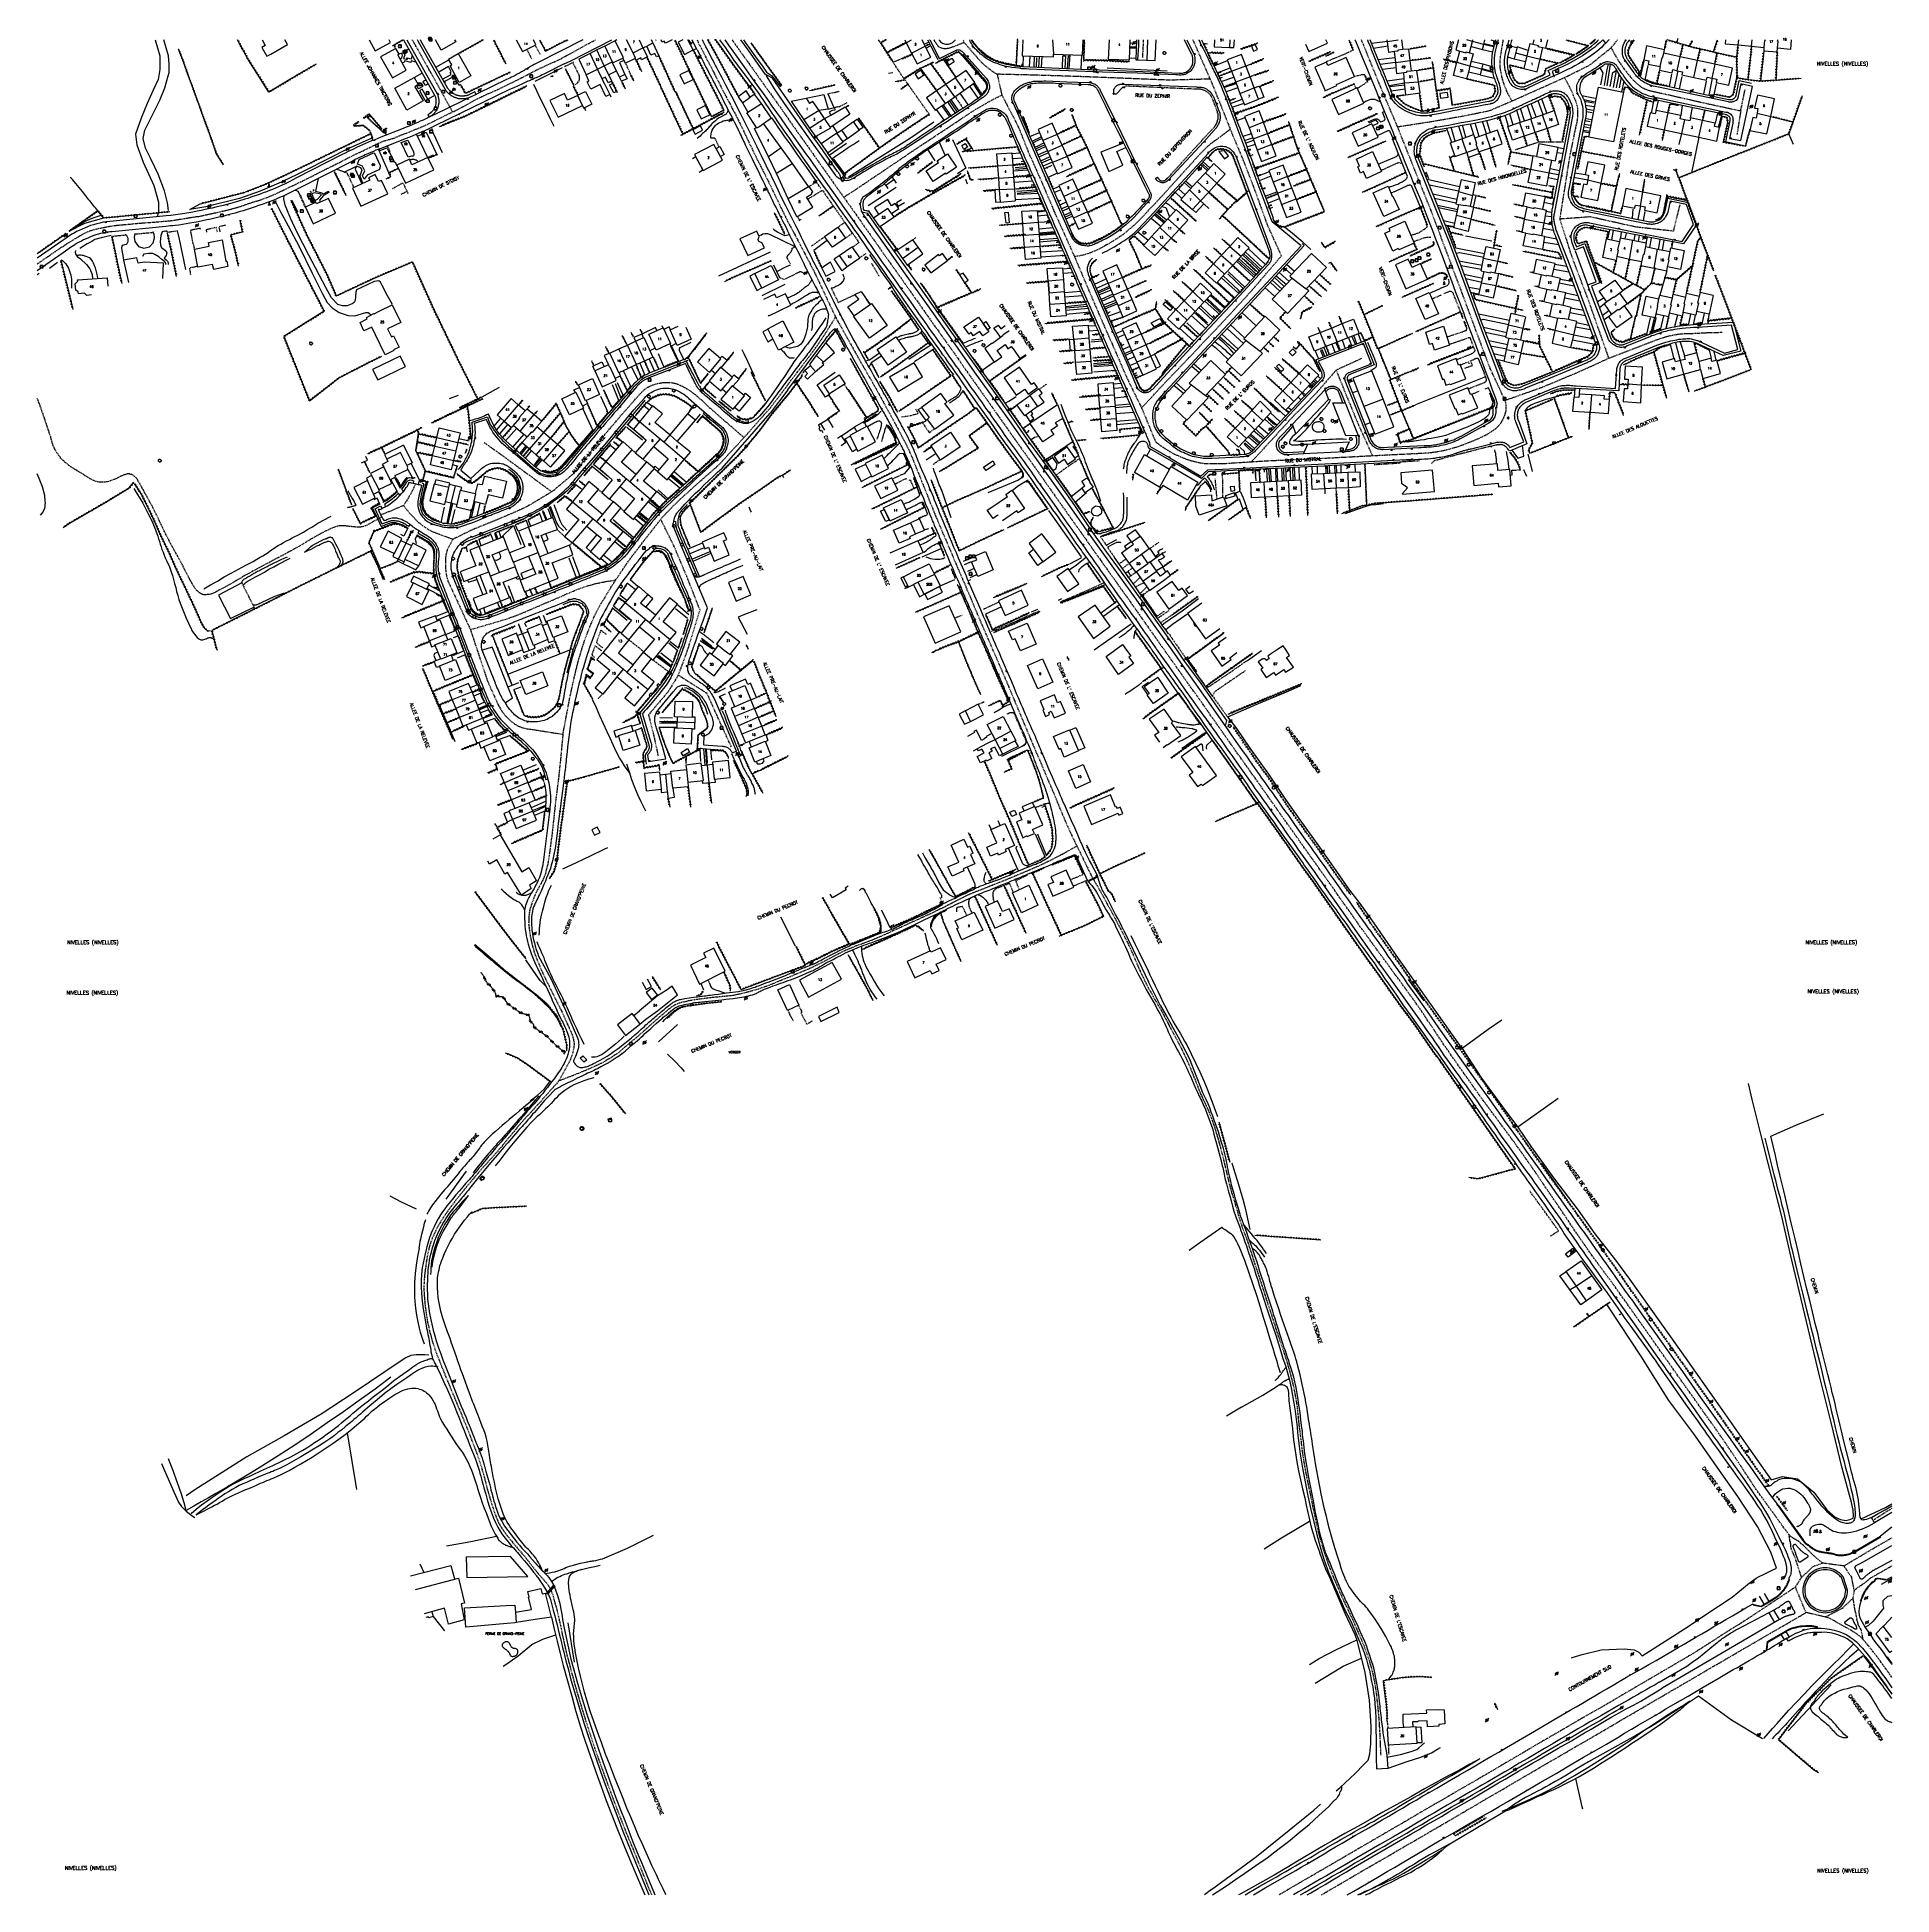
# Model space of a CAD drawing. Header units: millimetres. Extents: x 147000 to 148000, y 141000 to 142001.
import ezdxf
from ezdxf.enums import TextEntityAlignment as Align

# ---------------------------------------------------------------- set-up
doc = ezdxf.new("R2010")
doc.units = ezdxf.units.MM
doc.linetypes.add('DASHED', pattern=[0.75, 0.5, -0.25])
doc.layers.get('0').update_dxf_attribs({"linetype": 'CONTINUOUS'})
for name, color, linetype in [('W0001', 6, 'DASHED'), ('W0004', 5, 'CONTINUOUS'), ('W0006', 2, 'CONTINUOUS'), ('W0008', 7, 'CONTINUOUS'), ('W0010', 4, 'CONTINUOUS'), ('W0014', 7, 'CONTINUOUS'), ('W0017', 7, 'CONTINUOUS'), ('W0020', 2, 'CONTINUOUS'), ('W0051', 7, 'CONTINUOUS'), ('W0070', 7, 'DASHED'), ('W0071', 7, 'CONTINUOUS'), ('W0101', 7, 'CONTINUOUS'), ('W0104', 1, 'CONTINUOUS'), ('W0105', 7, 'CONTINUOUS'), ('W0112', 1, 'DASHED'), ('W0120', 7, 'CONTINUOUS'), ('W0211', 2, 'CONTINUOUS'), ('W0214', 2, 'CONTINUOUS'), ('W0220', 5, 'DASHED'), ('W0300', 7, 'CONTINUOUS'), ('W0303', 7, 'CONTINUOUS'), ('W0310', 3, 'CONTINUOUS'), ('W0322', 7, 'CONTINUOUS'), ('W0323', 7, 'CONTINUOUS'), ('W0330', 7, 'CONTINUOUS'), ('W0333', 7, 'CONTINUOUS'), ('W0401', 7, 'CONTINUOUS'), ('W0402', 7, 'CONTINUOUS'), ('W0420', 7, 'CONTINUOUS'), ('W0438', 7, 'CONTINUOUS'), ('W0439', 7, 'CONTINUOUS'), ('W0473', 7, 'CONTINUOUS'), ('W0501', 5, 'DASHED'), ('W0515', 5, 'CONTINUOUS'), ('W0600', 7, 'CONTINUOUS'), ('W0850', 7, 'CONTINUOUS'), ('W0853', 7, 'CONTINUOUS'), ('W0980', 7, 'CONTINUOUS'), ('W0984', 7, 'CONTINUOUS'), ('W0989', 7, 'CONTINUOUS'), ('W0991', 7, 'CONTINUOUS'), ('W1102', 7, 'CONTINUOUS')]:
    doc.layers.add(name, color=color, linetype=linetype)
doc.styles.get("Standard").update_dxf_attribs({"font": 'romans.shx', "width": 0.85})

# ---------------------------------------------------------------- blocks, each defined once
blk = doc.blocks.new('T401')
for p, q in [((-0.3, 0.3), (0, 0.3)), ((-0.3, -0.25), (-0.3, 0.3)), ((-0.3, 0.15), (0, 0.15)), ((-0.3, 0), (0, 0)), ((0, 0.3), (0, -0.25)), ((-0.3, -0.15), (0, -0.15)), ((-0.3, -0.25), (-0.3, -0.3)), ((-0.3, -0.3), (0, -0.3)), ((0, -0.3), (0, -0.25))]:
    blk.add_line(p, q)
blk = doc.blocks.new('T420')
for p, q in [((0.7, 0.7), (-0.8, 0.7)), ((-0.8, 0.7), (-0.8, -0.8)), ((0.7, 0.7), (0.7, -0.8)), ((0.7, -0.8), (-0.8, -0.8))]:
    blk.add_line(p, q)
blk.add_ellipse((0, 0), major_axis=(-0.53, 0.53), ratio=1, start_param=3.926991, end_param=10.210176)
blk = doc.blocks.new('T473')
for p, q in [((-0.166667, 0.166667), (0.166667, -0.166667)), ((-0.166667, -0.166667), (0.166667, 0.166667)), ((0.500001, 0.500001), (1.000002, 1.000002)), ((-1.000002, -1.000002), (-0.500001, -0.500001))]:
    blk.add_line(p, q)
blk.add_ellipse((0, 0), major_axis=(0.471405, 0.471405), ratio=1, start_param=5.4977871438, end_param=11.780972451)
blk = doc.blocks.new('T853')
for p, q in [((-0.75, 0), (0.75, 0)), ((0, 0.75), (0, -0.75))]:
    blk.add_line(p, q)
blk.add_ellipse((0, 0), major_axis=(-0.265, 0.265), ratio=1, start_param=3.9269908, end_param=10.2101761)
blk = doc.blocks.new('T438')
for p, q in [((-0.4, 0.2), (0.4, 0.2)), ((-0.4, -0.2), (-0.4, 0.2)), ((0.15, 1.1), (-0.3, 1.1)), ((-0.3, 1.1), (-0.3, 0.5)), ((-0.3, 0.5), (0.15, 0.5)), ((0.3, 0.65), (0.3, 0.95)), ((0.4, 0.2), (0.4, -0.2))]:
    blk.add_line(p, q)
at = {"flags": 128}
for points in [[(-0.4, -0.2), (0.4, 0.2)], [(0.4, -0.2), (-0.4, -0.2)]]:
    blk.add_lwpolyline(points, dxfattribs=at)
for centre, major_axis, start_param, end_param in [((0.15, 0.95), (0.106, -0.106), 0.7853982, 2.3561945), ((0.15, 0.65), (0.106, 0.106), 3.9269908, 5.4977871)]:
    blk.add_ellipse(centre, major_axis=major_axis, ratio=1, start_param=start_param, end_param=end_param)
blk = doc.blocks.new('T300')
for p, q in [((-0.8, 0.5), (-0.9, 0.3)), ((-0.9, 0.3), (-0.9, 0.2)), ((-0.9, 0.2), (-0.7, 0.1)), ((-0.7, 0.6), (-0.8, 0.5)), ((-0.8, -0.1), (-0.7, 0.1)), ((-0.6, 0.7), (-0.7, 0.6)), ((-0.7, 0.1), (-0.7, 0.1)), ((-0.5, 0.7), (-0.6, 0.7)), ((-0.3, 0.6), (-0.5, 0.7)), ((-0.3, 0.6), (-0.2, 0.7)), ((-0.2, 0.6), (-0.3, 0.6)), ((-0.2, 0.7), (-0.1, 0.8)), ((-0.1, 0.8), (0.1, 0.8)), ((0.1, 0.8), (0.2, 0.7)), ((0.2, 0.7), (0.3, 0.6)), ((0.3, 0.6), (0.4, 0.5)), ((0.5, 0.5), (0.3, 0.5)), ((0.4, 0.5), (0.4, 0.5)), ((0.6, 0.4), (0.5, 0.5)), ((0.6, 0.4), (0.7, 0.3)), ((0.7, 0.3), (0.7, 0.2)), ((0.7, 0.2), (0.7, 0.1)), ((0.7, 0.1), (0.7, -0.2)), ((-0.8, -0.2), (-0.8, -0.1)), ((-0.7, -0.3), (-0.8, -0.2)), ((-0.8, -0.2), (-0.8, -0.2)), ((-0.7, -0.4), (-0.7, -0.3)), ((-0.5, -0.5), (-0.7, -0.4)), ((-0.4, -0.5), (-0.5, -0.5)), ((-0.4, -0.5), (-0.3, -0.5)), ((-0.3, -0.5), (-0.3, -0.4)), ((-0.3, -0.6), (-0.3, -0.5)), ((-0.3, -0.5), (-0.3, -0.5)), ((-0.2, -0.7), (-0.3, -0.6)), ((-0.1, -0.8), (-0.2, -0.7)), ((0.1, -0.8), (-0.1, -0.8)), ((0.2, -0.7), (0.1, -0.8)), ((0.3, -0.5), (0.2, -0.5)), ((0.3, -0.6), (0.2, -0.7)), ((0.2, -0.7), (0.2, -0.7)), ((0.5, -0.4), (0.3, -0.5)), ((0.3, -0.5), (0.3, -0.6)), ((0.3, -0.5), (0.3, -0.5)), ((0.6, -0.3), (0.5, -0.4)), ((0.7, -0.2), (0.6, -0.3)), ((0.6, -0.3), (0.6, -0.3))]:
    blk.add_line(p, q)
blk = doc.blocks.new('T303')
for p, q in [((-0.8, 0), (-0.3, 0.2)), ((-0.3, -0.2), (-0.8, 0)), ((-0.3, 0.2), (0, 0.8)), ((0, 0.8), (0.3, 0.2)), ((0.3, 0.2), (0.8, 0)), ((0.8, 0), (0.3, -0.2)), ((-0.5, -0.6), (-0.3, -0.2)), ((0, -0.3), (-0.5, -0.6)), ((0.6, -0.6), (0, -0.3)), ((0.3, -0.2), (0.6, -0.6))]:
    blk.add_line(p, q)
blk = doc.blocks.new('T850')
for p, q in [((-0.2, -0.1), (0, 0.3)), ((0, 0.3), (0.2, -0.1)), ((-0.2, -0.1), (0.2, -0.1))]:
    blk.add_line(p, q)
for major_axis in [(-0.106, 0.106), (-0.0354, 0.0354), (-0.0236, 0.0236)]:
    blk.add_ellipse((0, 0), major_axis=major_axis, ratio=1, start_param=3.926991, end_param=10.210176)
blk = doc.blocks.new('t310o')
at = {"color": 0, "linetype": 'Continuous'}
for centre, start, end in [((-0.5, 0.4), 216.8699, 323.1304), ((0.5, -0.4), 36.8699, 143.1303)]:
    blk.add_arc(centre, 0.625, start, end, dxfattribs=at)
blk = doc.blocks.new('t323o')
at = {"color": 0, "linetype": 'Continuous'}
for radius in [0.25, 0.15]:
    blk.add_circle((0, 0), radius, dxfattribs=at)
blk = doc.blocks.new('t220o')
at = {"color": 0, "linetype": 'Continuous'}
for p, q in [((-0.25, 0.25), (0.25, 0.25)), ((-0.25, -0.25), (0.25, -0.25))]:
    blk.add_line(p, q, dxfattribs=at)
blk = doc.blocks.new('t322o')
at = {"color": 0, "linetype": 'Continuous'}
for radius in [0.25, 0.15]:
    blk.add_circle((0, 0), radius, dxfattribs=at)
blk = doc.blocks.new('t500o')
at = {"color": 0, "linetype": 'Continuous'}
for centre, start, end in [((-0.5, 0.625), 216.869898, 323.130102), ((0.5, -0.125), 36.869898, 143.130102), ((0.5, -0.625), 36.869898, 143.130102), ((-0.5, 0.125), 216.869898, 323.130102)]:
    blk.add_arc(centre, 0.625, start, end, dxfattribs=at)

msp = doc.modelspace()

# ---------------------------------------------------------------- linework, layer by layer
at = {"layer": 'W0001'}
for points in [[(147224, 141961.2), (147217.9, 141972.3), (147203.6, 141997.8), (147202.3, 142000)], [(147224, 141961.2), (147226, 141962.1), (147227.9, 141963.1), (147229.8, 141964.1), (147231.7, 141965.2), (147233.6, 141966.2), (147235.5, 141967.3), (147237.4, 141968.3), (147239.3, 141969.2), (147241.1, 141970.1), (147242.9, 141970.9), (147244.8, 141971.7), (147246.6, 141972.5), (147248.4, 141973.3), (147250.2, 141974.2), (147252, 141975), (147253.8, 141975.9), (147257, 141977.5), (147260.2, 141979.1), (147263.4, 141980.7), (147266.6, 141982.4), (147268.8, 141983.6), (147271.1, 141984.7), (147273.3, 141985.7), (147275.6, 141986.8), (147277.9, 141987.8), (147280.2, 141988.8), (147282.4, 141989.9), (147284.6, 141991.1), (147290.1, 141994.1), (147295.5, 141997.1), (147301, 142000), (147301.1, 142000)], [(147355.8, 142000), (147358.2, 141995.2), (147361.6, 141988.6), (147365.1, 141981.9), (147368.5, 141975.2), (147369.7, 141972.8), (147371, 141970.3), (147372.3, 141967.9), (147373.6, 141965.4), (147374.8, 141963), (147376.1, 141960.6), (147377.4, 141958.1), (147378.6, 141955.6), (147379.6, 141953.6), (147380.6, 141951.6), (147381.6, 141949.5), (147382.5, 141947.5), (147383.5, 141945.4), (147384.4, 141943.4), (147385.4, 141941.4), (147386.4, 141939.3), (147387.7, 141936.7), (147389, 141934.1), (147390.3, 141931.6), (147391.6, 141929), (147392.9, 141926.4), (147394.2, 141923.8), (147395.5, 141921.2), (147396.7, 141918.6), (147397.6, 141916.8), (147398.5, 141914.9), (147399.4, 141913.1), (147400.2, 141911.3), (147401.1, 141909.4), (147402, 141907.6), (147402.9, 141905.8), (147403.8, 141904), (147404.7, 141902.1), (147405.7, 141900.2), (147406.7, 141898.4), (147407.7, 141896.6), (147408.7, 141894.7), (147409.7, 141892.9), (147410.6, 141891), (147411.6, 141889.2), (147413.8, 141885), (147416, 141880.8), (147418.2, 141876.5), (147420.3, 141872.3), (147430.5, 141850.5)], [(147374.8, 142000), (147375.3, 141999.2), (147378.4, 141994.9), (147379.1, 141993.8), (147379.9, 141992.7), (147380.6, 141991.7), (147381.4, 141990.6), (147382.2, 141989.5), (147382.9, 141988.5), (147383.7, 141987.4), (147384.5, 141986.3), (147388.4, 141980.8), (147392.3, 141975.3), (147396.3, 141969.8), (147400.2, 141964.3), (147402.1, 141961.6), (147403.9, 141959), (147405.8, 141956.3), (147407.7, 141953.6), (147409.5, 141951), (147411.4, 141948.3), (147413.3, 141945.7), (147415.2, 141943), (147419.2, 141937.3), (147423.2, 141931.6), (147427.3, 141925.9), (147431.3, 141920.2), (147434.9, 141915.2)], [(147483.5, 142000), (147483.5, 142000), (147484.3, 141998.7), (147485.2, 141997.4), (147485.4, 141997.1), (147485.6, 141996.9), (147485.7, 141996.7), (147486, 141996.5), (147486.5, 141996.1), (147487.1, 141995.9), (147487.7, 141995.6), (147488.3, 141995.5), (147488.8, 141995.4), (147489.3, 141995.4), (147489.8, 141995.4), (147490.3, 141995.4), (147490.9, 141995.5), (147491.5, 141995.6), (147492.1, 141995.8), (147492.6, 141995.9), (147493.1, 141996.1), (147493.5, 141996.2), (147494, 141996.4), (147494.4, 141996.5), (147499.7, 141998.7)], [(147499.7, 141998.7), (147499.5, 142000)], [(147499.7, 141998.7), (147509.1, 141987.9), (147511.1, 141986.1), (147513.2, 141984.5), (147515.3, 141982.9), (147517.6, 141981.5)], [(147596.4, 142000), (147595.9, 141990.3)], [(147632.5, 141978.9), (147623.7, 141999), (147623.2, 142000)], [(147733.5, 141953.2), (147723.4, 141976.9), (147715.1, 141997.5), (147714, 142000)], [(147795.2, 141967.1), (147792.9, 141971.2), (147791.1, 141975.5), (147789.8, 141980), (147788.9, 141984.6), (147788.8, 141986.1), (147788.8, 141987.7), (147788.9, 141989.2), (147789, 141990.8), (147789.2, 141992.3), (147789.5, 141993.8), (147789.7, 141995.3), (147790, 141996.8), (147790.5, 142000)], [(147823.5, 141979.7), (147837, 141986.4), (147848.7, 141995.8)], [(147848.7, 141995.8), (147852, 142000)], [(147848.7, 141995.8), (147850.7, 141992), (147852.9, 141988.3), (147855.4, 141984.7), (147858, 141981.3), (147859.6, 141979.5), (147861.2, 141977.7), (147863, 141976.1), (147864.9, 141974.6), (147866.7, 141973.7), (147868.6, 141972.9), (147870.6, 141972.4), (147872.6, 141972), (147900.8, 141965.6), (147918.5, 141961.8)], [(147632.5, 141978.9), (147610.7, 141978.3), (147588.4, 141979.2), (147562.8, 141980.2), (147538.5, 141981), (147517.6, 141981.5)], [(147517.6, 141981.5), (147520.1, 141970.3)], [(147632.5, 141978.9), (147643.3, 141951.9)], [(147795.2, 141967.1), (147823.5, 141979.7)], [(147823.5, 141979.7), (147824.8, 141977.3), (147826, 141975), (147827.2, 141972.6), (147828.2, 141970.1), (147828.9, 141968.4), (147829.6, 141966.7), (147830.1, 141964.9), (147830.5, 141963.1), (147830.6, 141960.5), (147830.5, 141958), (147830.1, 141955.5), (147829.5, 141953), (147826.2, 141936.9), (147820.9, 141903.4)], [(147918.5, 141961.8), (147920.9, 141973.4)], [(147434.9, 141915.2), (147438, 141917.2), (147441.1, 141919.2), (147444.2, 141921.3), (147447.2, 141923.3), (147451, 141925.9), (147454.8, 141928.4), (147458.6, 141931), (147462.4, 141933.5), (147463.9, 141934.5), (147465.4, 141935.6), (147466.9, 141936.6), (147468.4, 141937.6), (147469.9, 141938.7), (147471.4, 141939.7), (147472.9, 141940.7), (147474.5, 141941.7), (147478.2, 141944.2), (147481.9, 141946.6), (147485.6, 141949.1), (147489.3, 141951.5), (147493.5, 141954.3), (147497.7, 141957.1), (147501.9, 141959.9), (147506.1, 141962.6), (147509.6, 141964.6), (147513, 141966.6), (147516.5, 141968.5), (147520.1, 141970.3)], [(147520.1, 141970.3), (147528.1, 141955), (147529, 141953.1), (147529.8, 141951.2), (147530.6, 141949.3), (147531.3, 141947.4), (147532.1, 141945.5), (147532.8, 141943.5), (147533.6, 141941.6), (147534.4, 141939.7), (147535.1, 141938), (147535.9, 141936.3), (147536.6, 141934.6), (147537.4, 141933), (147538.1, 141931.3), (147538.9, 141929.6), (147539.6, 141927.9), (147540.4, 141926.2), (147541.5, 141923.6), (147542.7, 141920.9), (147543.8, 141918.3), (147544.9, 141915.6), (147546.1, 141912.9), (147547.2, 141910.3), (147548.3, 141907.6), (147549.5, 141905), (147559.3, 141883.2)], [(147733.5, 141953.2), (147752.8, 141956.2), (147769.3, 141959.1), (147783.1, 141961.9), (147795.2, 141967.1)], [(147014, 141888.7), (147014.3, 141888.9), (147014.5, 141889.1), (147014.8, 141889.3), (147015.1, 141889.5), (147015.3, 141889.6), (147015.6, 141889.8), (147015.9, 141890), (147016.1, 141890.2), (147018.8, 141891.8), (147021.5, 141893.5), (147024.2, 141895.1), (147027.1, 141896.5), (147029.6, 141897.5), (147032.3, 141898.2), (147034.9, 141898.7), (147037.6, 141899.3), (147041.3, 141899.9), (147045.1, 141900.3), (147048.9, 141900.6), (147052.7, 141901), (147055, 141901.2), (147057.4, 141901.4), (147059.7, 141901.6), (147062, 141901.7), (147064.4, 141901.9), (147066.7, 141902.1), (147069, 141902.3), (147071.4, 141902.5), (147073.2, 141902.7), (147075, 141903), (147076.8, 141903.3), (147078.6, 141903.6), (147080.5, 141903.9), (147082.3, 141904.2), (147084.1, 141904.5), (147085.9, 141904.8), (147087.2, 141904.9), (147088.4, 141905.1), (147089.6, 141905.4), (147090.8, 141905.7), (147092, 141905.9), (147093.3, 141906.2), (147094.5, 141906.5), (147095.7, 141906.7), (147099.6, 141907.6), (147103.6, 141908.5), (147107.5, 141909.6), (147111.3, 141910.8), (147113.4, 141911.6), (147115.6, 141912.3), (147117.7, 141913), (147119.9, 141913.6), (147122, 141914.4), (147124.1, 141915.1), (147126.2, 141916), (147128.3, 141916.9), (147130.4, 141917.9), (147132.5, 141918.9), (147134.6, 141919.9), (147136.7, 141920.9), (147138.8, 141921.9), (147140.9, 141922.9), (147143, 141923.9), (147145.1, 141925), (147147, 141925.9), (147148.8, 141926.8), (147150.7, 141927.8), (147152.5, 141928.7), (147154.4, 141929.7), (147156.2, 141930.6), (147158.1, 141931.5), (147159.9, 141932.4), (147161.5, 141933.2), (147163.1, 141934), (147164.6, 141934.8), (147166.2, 141935.6), (147167.7, 141936.4), (147169.3, 141937.2), (147170.9, 141938), (147172.5, 141938.8), (147174.1, 141939.5), (147175.8, 141940.3), (147177.4, 141941.1), (147179.1, 141941.9), (147180.7, 141942.7), (147182.4, 141943.5), (147184, 141944.3), (147185.7, 141945), (147186.6, 141945.4), (147187.6, 141945.7), (147188.6, 141946), (147189.5, 141946.3), (147190.5, 141946.5), (147191.5, 141946.8), (147192.5, 141947.1), (147193.4, 141947.5), (147195.3, 141948.3), (147197.2, 141949.1), (147199.1, 141949.8), (147201.1, 141950.6), (147203, 141951.4), (147204.9, 141952.1), (147206.8, 141952.9), (147208.7, 141953.7), (147210.2, 141954.4), (147211.7, 141955.1), (147213.1, 141955.8), (147214.6, 141956.5), (147216, 141957.3), (147217.5, 141958), (147218.9, 141958.7), (147220.4, 141959.4), (147224, 141961.2)], [(147791.4, 141805.7), (147783.2, 141823.4), (147775.6, 141843.8), (147768.5, 141863), (147760.7, 141883.7), (147751.4, 141908.4), (147742.8, 141929.8), (147733.5, 141953.2)], [(147918.5, 141961.8), (147916.5, 141949)], [(147643.3, 141951.9), (147642.3, 141951.1), (147641.2, 141950.2), (147640.1, 141949.4), (147639, 141948.6), (147638, 141947.8), (147637, 141947.1), (147636, 141946.3), (147634.9, 141945.6), (147633.9, 141944.8), (147632.9, 141944.1), (147632, 141943.3), (147631, 141942.5), (147627.8, 141939.4), (147624.9, 141936.2), (147621.9, 141932.9), (147619, 141929.6), (147616.7, 141927.1), (147614.4, 141924.6), (147612.1, 141922.1), (147609.9, 141919.6), (147607.6, 141917), (147605.3, 141914.5), (147603, 141912), (147600.6, 141909.6), (147597.5, 141906.3), (147594.3, 141903), (147591.1, 141899.9), (147587.7, 141896.9), (147585.3, 141895), (147582.7, 141893.2), (147580.1, 141891.6), (147577.5, 141890), (147574.8, 141888.5), (147572, 141887), (147569.1, 141885.7), (147566.2, 141884.6), (147564.5, 141884.1), (147562.8, 141883.7), (147561, 141883.4), (147559.3, 141883.2)], [(147595.5, 141801.6), (147608.9, 141816.1), (147621.5, 141829.2), (147638.8, 141847.4), (147654.7, 141864.7), (147670.9, 141883.6), (147663.4, 141900.2), (147655.8, 141921.2), (147650.5, 141934.9), (147643.3, 141951.9)], [(147434.9, 141915.2), (147444.2, 141902.1), (147445.7, 141899.9), (147447.2, 141897.8), (147448.8, 141895.6), (147450.3, 141893.4), (147451.8, 141891.3), (147453.4, 141889.1), (147454.9, 141886.9), (147456.4, 141884.7), (147458, 141882.6), (147459.5, 141880.4), (147461, 141878.2), (147462.6, 141876.1), (147464.1, 141873.9), (147465.7, 141871.7), (147467.2, 141869.6), (147468.7, 141867.4), (147469.9, 141865.7), (147471.1, 141864), (147472.4, 141862.2), (147473.6, 141860.5), (147474.8, 141858.8), (147476, 141857.1), (147477.2, 141855.3), (147478.4, 141853.6), (147480.3, 141851), (147482.1, 141848.4), (147483.9, 141845.8), (147485.8, 141843.3), (147487.6, 141840.7), (147489.5, 141838.1), (147491.3, 141835.5), (147493.2, 141832.9), (147496.4, 141828.4), (147499.5, 141823.8), (147502.7, 141819.3), (147505.9, 141814.8), (147507.6, 141812.4), (147509.3, 141809.9), (147511.1, 141807.5), (147512.8, 141805.1), (147514.5, 141802.7), (147516.2, 141800.2), (147517.9, 141797.8), (147519.6, 141795.4), (147521, 141793.4), (147522.4, 141791.4), (147523.8, 141789.5), (147525.2, 141787.5), (147526.6, 141785.5), (147528, 141783.6), (147529.4, 141781.6), (147530.8, 141779.6), (147534.3, 141774.7), (147537.8, 141769.8), (147541.3, 141764.9), (147544.7, 141760), (147547.5, 141756.1), (147550.3, 141752.1), (147553.1, 141748.2), (147555.9, 141744.2), (147557.7, 141741.7), (147559.5, 141739.1), (147561.4, 141736.5), (147563.2, 141734), (147565, 141731.4), (147566.8, 141728.8), (147568.6, 141726.3), (147570.4, 141723.7), (147572.1, 141721.4), (147573.7, 141719.1), (147575.3, 141716.8), (147577, 141714.5), (147578.6, 141712.2), (147580.3, 141709.9), (147581.9, 141707.6), (147583.5, 141705.3), (147585.3, 141702.8), (147587.1, 141700.3), (147588.9, 141697.8), (147590.7, 141695.2), (147592.5, 141692.7), (147594.2, 141690.2), (147596, 141687.7), (147597.8, 141685.1), (147600.3, 141681.6), (147602.8, 141678.1), (147605.3, 141674.5), (147607.8, 141671)], [(147885.7, 141911.1), (147882.2, 141896.9), (147862.1, 141899.1), (147837.4, 141904.6), (147820.9, 141903.4)], [(147820.9, 141903.4), (147827.2, 141883.8), (147836.4, 141859.4), (147847.3, 141828.4)], [(147000, 141879.2), (147000.6, 141879.6), (147002.2, 141880.7), (147003.8, 141881.9), (147005.4, 141882.9), (147007, 141884), (147007.8, 141884.6), (147008.7, 141885.2), (147009.6, 141885.8), (147010.5, 141886.4), (147011.3, 141887), (147012.2, 141887.6), (147013.1, 141888.2), (147014, 141888.7)], [(147559.3, 141883.2), (147570, 141858), (147572.5, 141852.3), (147574.9, 141846.7), (147577.4, 141841.1), (147579.9, 141835.4), (147581.8, 141831.1), (147583.7, 141826.7), (147585.6, 141822.3), (147587.5, 141817.9), (147595.5, 141801.6)], [(147381.1, 141785.6), (147395.5, 141801.9), (147399.1, 141806.6), (147402.7, 141811.3), (147406.2, 141816.1), (147409.8, 141820.8), (147412.3, 141824.1), (147414.8, 141827.4), (147417.3, 141830.7), (147419.8, 141834.1), (147422.6, 141838.1), (147425.3, 141842.2), (147427.9, 141846.4), (147430.5, 141850.5)], [(147430.5, 141850.5), (147442.1, 141829.8), (147444.1, 141826.2), (147446.2, 141822.6), (147448.3, 141819), (147450.4, 141815.3), (147453.5, 141809.8), (147456.5, 141804.3), (147459.5, 141798.8), (147462.5, 141793.3), (147464.4, 141789.8), (147466.2, 141786.3), (147468.1, 141782.8), (147469.8, 141779.3), (147471.7, 141775), (147473.4, 141770.7), (147475.2, 141766.4), (147476.9, 141762), (147477.9, 141759.6), (147478.8, 141757.3), (147479.8, 141754.9), (147480.7, 141752.5), (147481.7, 141750.1), (147482.7, 141747.7), (147483.6, 141745.3), (147484.6, 141743), (147486.4, 141738.7), (147488.2, 141734.4), (147490.1, 141730.1), (147491.9, 141725.8), (147493.1, 141723.1), (147494.2, 141720.3), (147495.4, 141717.5), (147496.6, 141714.8), (147497.8, 141712), (147499, 141709.2), (147500.2, 141706.5), (147501.3, 141703.7), (147502.5, 141701.1), (147503.6, 141698.5), (147504.7, 141695.8), (147505.8, 141693.2), (147506.9, 141690.6), (147508, 141688), (147509.1, 141685.3), (147510.3, 141682.7), (147511.5, 141679.8), (147512.8, 141676.9), (147514.1, 141673.9), (147515.3, 141671)], [(147847.3, 141828.4), (147869.7, 141837), (147873.1, 141838.3), (147876.5, 141839.5), (147880, 141840.5), (147883.5, 141841.2), (147885.7, 141841.5), (147888, 141841.7), (147890.2, 141841.8), (147892.4, 141841.8), (147896.4, 141842), (147900.4, 141842.2), (147904.4, 141842.3), (147908.5, 141842.4)], [(147714, 141828.2), (147700.4, 141822)], [(147791.4, 141805.7), (147810.4, 141812.4), (147815.1, 141814.3), (147819.7, 141816.2), (147824.3, 141818.2), (147829, 141820.1), (147833.6, 141822.2), (147838.2, 141824.2), (147842.7, 141826.3), (147847.3, 141828.4)], [(147277.5, 141756.4), (147287.9, 141765.1), (147289.6, 141766.8), (147291.1, 141768.6), (147292.6, 141770.5), (147294.1, 141772.3), (147295.5, 141774.2), (147296.9, 141776.1), (147298.4, 141778), (147299.9, 141779.8), (147302.9, 141783.4), (147305.9, 141787), (147308.9, 141790.6), (147312, 141794.2), (147315.2, 141798), (147318.5, 141801.7), (147321.8, 141805.5), (147325.1, 141809.2), (147326.5, 141810.7), (147328.2, 141812.1), (147330, 141813.2), (147331.9, 141814), (147334.6, 141814.8), (147337.3, 141815.3), (147340.1, 141815.4), (147342.9, 141815.1), (147345.4, 141814.4), (147347.9, 141813.3), (147350.2, 141812), (147352.4, 141810.6), (147355.5, 141808.2), (147358.5, 141805.6), (147361.3, 141802.9), (147364.2, 141800.3), (147368.4, 141796.6), (147372.6, 141793), (147376.9, 141789.3), (147381.1, 141785.6)], [(147700.4, 141822), (147689.1, 141809), (147676.8, 141796.6), (147654.8, 141772.6)], [(147700.4, 141822), (147705, 141810.5), (147711.6, 141794.4), (147719.9, 141775.9)], [(147719.9, 141775.9), (147747.7, 141777.3), (147750.7, 141777.5), (147753.8, 141777.9), (147756.8, 141778.4), (147759.8, 141779.1), (147763, 141779.9), (147766.1, 141780.8), (147769.2, 141781.9), (147772.2, 141783.1), (147775.4, 141784.4), (147778.6, 141785.8), (147781.8, 141787.4), (147784.8, 141789.3), (147786.4, 141790.5), (147787.9, 141791.9), (147789.2, 141793.5), (147790.3, 141795.3), (147790.8, 141796.5), (147791.3, 141797.7), (147791.7, 141799), (147792, 141800.3), (147792.1, 141801.6), (147792.1, 141803), (147791.9, 141804.4), (147791.4, 141805.7)], [(147595.5, 141801.6), (147603, 141783.4), (147605.4, 141781.5), (147608, 141779.8), (147610.6, 141778.2), (147613.3, 141776.7), (147616.4, 141775.3), (147619.6, 141774), (147622.8, 141773), (147626.2, 141772.2), (147629.4, 141771.7), (147632.6, 141771.6), (147635.8, 141771.6), (147638.9, 141771.6), (147654.8, 141772.6)], [(147241.1, 141782.9), (147245.4, 141779.8), (147249.8, 141776.7), (147254.1, 141773.6), (147258.4, 141770.4), (147263.2, 141766.9), (147268, 141763.4), (147272.7, 141759.9), (147277.5, 141756.4)], [(147336.2, 141741.6), (147339.5, 141745.3), (147343.2, 141749.1), (147347, 141752.7), (147351, 141756.2), (147354.9, 141759.8), (147356.5, 141761.2), (147358.1, 141762.7), (147359.8, 141764.1), (147361.4, 141765.5), (147363.1, 141766.9), (147364.7, 141768.4), (147366.3, 141769.8), (147367.9, 141771.3), (147381.1, 141785.6)], [(147654.8, 141772.6), (147662.3, 141773.1), (147687.7, 141774.2), (147719.9, 141775.9)], [(147204, 141760.7), (147203.4, 141759.3), (147202.7, 141757.9), (147202, 141756.5), (147201.3, 141755.1), (147200.4, 141753.6), (147199.5, 141752), (147198.5, 141750.5), (147197.5, 141749)], [(147277.5, 141756.4), (147264.2, 141748.5), (147260.9, 141746.9), (147257.5, 141745.4), (147254.1, 141743.9), (147250.6, 141742.5), (147248.7, 141741.6), (147246.7, 141740.8), (147244.7, 141740), (147242.7, 141739.2), (147240.7, 141738.4), (147238.7, 141737.6), (147236.8, 141736.8), (147234.8, 141736), (147224.2, 141730.8)], [(147197.5, 141749), (147191.7, 141746.5), (147190.1, 141745.8), (147188.5, 141745.2), (147186.9, 141744.6), (147185.3, 141744)], [(147197.5, 141749), (147201.3, 141744.3), (147202.5, 141743), (147203.7, 141741.8), (147204.9, 141740.5), (147206.3, 141739.4), (147207.8, 141738.2), (147209.4, 141737.1), (147211, 141736), (147212.7, 141735.1), (147212.7, 141735.1), (147224.2, 141730.8)], [(147311.9, 141708.8), (147317.6, 141717.3), (147320.9, 141721.8), (147324.3, 141726.2), (147327.6, 141730.6), (147331.1, 141735), (147336.2, 141741.6)], [(147350.7, 141671), (147357.4, 141692.7), (147350.5, 141710.2), (147343.4, 141727.1), (147336.2, 141741.6)], [(147224.2, 141730.8), (147221, 141724.9), (147220.3, 141722.1), (147220.1, 141719.3), (147220.1, 141716.5), (147220.3, 141713.7), (147220.5, 141712.1), (147220.8, 141710.6), (147221.2, 141709.1), (147221.8, 141707.6), (147233.6, 141682.1)], [(147233.6, 141682.1), (147253, 141687.8), (147259.3, 141690.1), (147265.5, 141692.7), (147271.7, 141695.4), (147277.9, 141698), (147280.2, 141699), (147282.5, 141699.9), (147284.7, 141701), (147287, 141702), (147289.2, 141702.9), (147291.5, 141703.9), (147293.8, 141704.7), (147296.2, 141705.5), (147300, 141706.6), (147303.9, 141707.5), (147307.9, 141708.3), (147311.9, 141708.8)], [(147293.5, 141671), (147293.5, 141671.1), (147293.6, 141671.2), (147293.6, 141671.3), (147293.6, 141671.4), (147295.2, 141676.2), (147296.9, 141680.9), (147298.8, 141685.6), (147300.9, 141690.2), (147302.5, 141693.3), (147304.2, 141696.4), (147306, 141699.3), (147307.8, 141702.3), (147311.9, 141708.8)], [(147233.6, 141682.1), (147237.3, 141671)], [(147237.3, 141671), (147242.8, 141654.4), (147248.6, 141641.5), (147248.6, 141641.5), (147250.5, 141638.2), (147252.8, 141635.2), (147255.6, 141632.6), (147258.7, 141630.4), (147261.4, 141629.3), (147264.2, 141628.6), (147267.1, 141628.3), (147269.9, 141627.8), (147283.5, 141625.7)], [(147283.5, 141625.7), (147287.4, 141646.4), (147288.8, 141652.6), (147290.2, 141658.8), (147291.7, 141664.9), (147293.5, 141671)], [(147345.7, 141657.5), (147350.4, 141670.1), (147350.7, 141671)], [(147515.3, 141671), (147517, 141667.2), (147518.7, 141663.3), (147520.3, 141659.5), (147522, 141655.6), (147523.7, 141651.6), (147525.4, 141647.5), (147527.1, 141643.5), (147528.8, 141639.4), (147530.5, 141635.3), (147532.2, 141631.3), (147533.9, 141627.2), (147535.6, 141623.2), (147536.9, 141620.1), (147538.2, 141617), (147539.6, 141613.9), (147540.9, 141610.9), (147542.2, 141607.8), (147543.5, 141604.7), (147544.8, 141601.6), (147546.1, 141598.5), (147547.5, 141595.3), (147548.9, 141592), (147550.2, 141588.8), (147551.5, 141585.5), (147552.9, 141582.3), (147554.3, 141579), (147555.7, 141575.8), (147557.1, 141572.6), (147560.6, 141565.4)], [(147944.4, 141194.3), (147926.8, 141218.6), (147922.7, 141224.9), (147918.5, 141231.2), (147914.4, 141237.5), (147910.1, 141243.8), (147904.5, 141251.9), (147898.7, 141260), (147893, 141268.1), (147887.2, 141276.2), (147864.2, 141308.8), (147860.6, 141313.9), (147857.1, 141318.9), (147853.5, 141323.9), (147850, 141328.9), (147850, 141328.9), (147846, 141334.2), (147842.1, 141339.5), (147838.2, 141344.9), (147834.4, 141350.3), (147832.2, 141353.5), (147829.9, 141356.8), (147827.7, 141360), (147825.6, 141363.3), (147823.4, 141366.6), (147821.2, 141369.8), (147819, 141373.1), (147816.8, 141376.3), (147812.2, 141383), (147807.7, 141389.7), (147803.1, 141396.3), (147798.4, 141402.9), (147796.1, 141406.1), (147793.7, 141409.3), (147791.4, 141412.5), (147789, 141415.6), (147786.7, 141418.8), (147784.3, 141422), (147782, 141425.1), (147779.6, 141428.3), (147774.5, 141435.5), (147769.4, 141442.7), (147764.3, 141449.9), (147759.3, 141457.1), (147757.3, 141460), (147755.4, 141462.9), (147753.4, 141465.9), (147751.5, 141468.8), (147749.5, 141471.7), (147747.6, 141474.7), (147745.6, 141477.6), (147743.6, 141480.5), (147740.7, 141484.5), (147737.8, 141488.5), (147734.9, 141492.5), (147732, 141496.4), (147727.1, 141503.1), (147722.2, 141509.8), (147717.3, 141516.5), (147712.4, 141523.2), (147712.5, 141523.2), (147708.7, 141528.6), (147704.9, 141533.9), (147701.1, 141539.3), (147697.4, 141544.7), (147695.9, 141546.7), (147694.4, 141548.8), (147692.9, 141550.9), (147691.4, 141553), (147690, 141555.1), (147688.5, 141557.1), (147687, 141559.2), (147685.5, 141561.3), (147681.3, 141567.2), (147677.2, 141573), (147673, 141578.9), (147668.8, 141584.8), (147667.5, 141586.7), (147666.1, 141588.7), (147664.7, 141590.6), (147663.4, 141592.6), (147662, 141594.5), (147660.6, 141596.4), (147659.3, 141598.4), (147657.9, 141600.3), (147656.4, 141602.5), (147654.8, 141604.6), (147653.3, 141606.8), (147651.7, 141609), (147650.2, 141611.1), (147648.7, 141613.3), (147647.1, 141615.4), (147645.6, 141617.6), (147643.5, 141620.6), (147641.3, 141623.6), (147639.2, 141626.7), (147637.1, 141629.7), (147635, 141632.7), (147632.8, 141635.7), (147630.7, 141638.8), (147628.6, 141641.8), (147626.9, 141644.2), (147625.2, 141646.6), (147623.5, 141649), (147621.7, 141651.4), (147620, 141653.8), (147618.3, 141656.2), (147616.6, 141658.6), (147614.9, 141661), (147613.2, 141663.5), (147611.4, 141666), (147609.6, 141668.5), (147607.8, 141671)], [(147345.7, 141657.5), (147340.2, 141648.6), (147329.6, 141636.1), (147332.2, 141626.1), (147334.8, 141614)], [(147374.3, 141618.9), (147366.4, 141636.1), (147361.2, 141647.7), (147345.7, 141657.5)], [(147283.5, 141625.7), (147282.9, 141620), (147282.4, 141614.3), (147281.8, 141608.6), (147281.2, 141602.9), (147280.9, 141600.5), (147280.6, 141598.1), (147280.3, 141595.7), (147280, 141593.3), (147279.7, 141591), (147279.4, 141588.6), (147279.2, 141586.2), (147278.9, 141583.8), (147278.7, 141581.9), (147278.5, 141580.1), (147278.3, 141578.2), (147278.1, 141576.4), (147277.9, 141574.5), (147277.7, 141572.7), (147277.5, 141570.8), (147277.2, 141569), (147276.6, 141564.3), (147276, 141559.7), (147275.2, 141555.1), (147274, 141550.5), (147273.3, 141548.8), (147272.6, 141547), (147271.7, 141545.4), (147270.9, 141543.7), (147270, 141542.1), (147269.1, 141540.4), (147268.3, 141538.7), (147267.6, 141537), (147266.8, 141534.6), (147266, 141532.3), (147265.4, 141529.8), (147265.1, 141527.3), (147265, 141523.5), (147265.4, 141519.8), (147266, 141516.1), (147266.8, 141512.5), (147267.8, 141508.9), (147269.1, 141505.3), (147270.5, 141501.9), (147271.9, 141498.4), (147273.2, 141495.7), (147274.5, 141493), (147275.8, 141490.4), (147277.1, 141487.7), (147278.1, 141485.7), (147279.1, 141483.7), (147280.1, 141481.7), (147281.1, 141479.7), (147282.1, 141477.7), (147283.1, 141475.7), (147284, 141473.7), (147284.9, 141471.6), (147286.3, 141468.6), (147287.7, 141465.6), (147288.9, 141462.4), (147289.5, 141459), (147289.4, 141456.5), (147288.8, 141454.2), (147288.1, 141451.9), (147287.2, 141449.7), (147281.3, 141438.8)], [(147560.6, 141565.4), (147556.4, 141563), (147552.1, 141560.6), (147547.7, 141558.4), (147543.4, 141556.2), (147537.9, 141553.7), (147532.3, 141551.3), (147526.8, 141549), (147521.2, 141546.7), (147518.7, 141545.7), (147516.1, 141544.7), (147513.6, 141543.7), (147511.1, 141542.7), (147508.5, 141541.7), (147506, 141540.7), (147503.5, 141539.7), (147501, 141538.6), (147499.2, 141537.7), (147497.4, 141536.8), (147495.6, 141535.9), (147493.8, 141534.9), (147492, 141534), (147490.2, 141533.1), (147488.4, 141532.1), (147486.6, 141531.3), (147482.6, 141529.3), (147478.5, 141527.5), (147474.5, 141525.6), (147470.4, 141523.8), (147466.1, 141521.8), (147461.7, 141519.8), (147457.4, 141517.8), (147453, 141515.9), (147450.9, 141515), (147448.7, 141514.2), (147446.6, 141513.4), (147444.5, 141512.6), (147442.3, 141511.8), (147440.2, 141511), (147438.1, 141510.1), (147436, 141509.2), (147433.9, 141508.2), (147431.8, 141507.2), (147429.7, 141506.1), (147427.7, 141505), (147425.7, 141503.9), (147423.6, 141502.8), (147421.5, 141501.8), (147419.5, 141500.8), (147415.9, 141499.1), (147412.3, 141497.6), (147408.7, 141496.1), (147405.1, 141494.6), (147401.1, 141493), (147397, 141491.3), (147392.9, 141489.7), (147388.8, 141488.3), (147385.5, 141487.3), (147382.2, 141486.4), (147378.9, 141485.6), (147375.5, 141484.9), (147373.9, 141484.7), (147372.2, 141484.5), (147370.5, 141484.3), (147368.9, 141484.2), (147367.2, 141484), (147365.6, 141483.9), (147363.9, 141483.7), (147362.3, 141483.5), (147358.4, 141483), (147354.5, 141482.5), (147350.6, 141481.8), (147346.8, 141480.9), (147346.1, 141480.7), (147345.3, 141480.4), (147344.6, 141480.1), (147343.9, 141479.8), (147342.1, 141478.7), (147340.5, 141477.4), (147339, 141476.1), (147337.4, 141474.8), (147335.6, 141473.3), (147333.8, 141471.7), (147332.1, 141470.2), (147330.4, 141468.6), (147328.6, 141467.1), (147326.9, 141465.5), (147325.1, 141464), (147323.4, 141462.4), (147320.9, 141460.4), (147318.5, 141458.3), (147316, 141456.3), (147313.6, 141454.2), (147311.6, 141452.8), (147309.5, 141451.4), (147307.3, 141450.1), (147305.2, 141448.8), (147301.9, 141447.2), (147298.5, 141445.7), (147295.1, 141444.2), (147291.7, 141442.8), (147289.1, 141441.8), (147286.5, 141440.8), (147283.9, 141439.8), (147281.3, 141438.8)], [(147560.6, 141565.4), (147568.8, 141548.6), (147570.9, 141545.1), (147572.9, 141541.5), (147574.9, 141538), (147576.8, 141534.4), (147579.3, 141530), (147581.6, 141525.5), (147584, 141521.1), (147586.3, 141516.6), (147587.8, 141513.5), (147589.3, 141510.4), (147590.7, 141507.3), (147592.1, 141504.1), (147593.4, 141500.9), (147594.8, 141497.8), (147596.3, 141494.7), (147597.8, 141491.6), (147599, 141489.1), (147600.4, 141486.7), (147601.7, 141484.3), (147603.1, 141481.9), (147604.5, 141479.5), (147605.9, 141477.1), (147607.2, 141474.7), (147608.5, 141472.2), (147609.9, 141469.5), (147611.4, 141466.7), (147612.8, 141464), (147614.3, 141461.3), (147615.7, 141458.6), (147617.1, 141455.9), (147618.5, 141453.1), (147619.8, 141450.3), (147620.8, 141448), (147621.8, 141445.6), (147622.8, 141443.3), (147623.7, 141440.9), (147624.7, 141438.5), (147625.6, 141436.1), (147626.5, 141433.7), (147627.5, 141431.4), (147628.1, 141430.2), (147628.6, 141429), (147629.2, 141427.8), (147629.8, 141426.6), (147630.3, 141425.4), (147630.9, 141424.2), (147631.4, 141423), (147631.9, 141421.8), (147633.1, 141418.6), (147634.3, 141415.4), (147635.3, 141412.2), (147636.3, 141409), (147637.2, 141405.8), (147638.1, 141402.6), (147638.9, 141399.4), (147639.7, 141396.2), (147640.1, 141394.3), (147640.6, 141392.4), (147641, 141390.5), (147641.5, 141388.6), (147641.9, 141386.7), (147642.4, 141384.8), (147642.9, 141382.9), (147643.4, 141381), (147644, 141378.6), (147644.8, 141376.2), (147645.5, 141373.9), (147646.2, 141371.5), (147647, 141368.9), (147647.7, 141366.3), (147648.5, 141363.8), (147649.3, 141361.2), (147650, 141359.1), (147650.8, 141357), (147651.6, 141355), (147652.4, 141352.9), (147654.5, 141346.4), (147656.6, 141339.9), (147658.8, 141333.3), (147660.9, 141326.8), (147661.8, 141324), (147662.7, 141321.1), (147663.6, 141318.3), (147664.6, 141315.5), (147665.5, 141312.7), (147666.4, 141309.9), (147667.3, 141307.1), (147668.2, 141304.2), (147670.1, 141298.7), (147672, 141293.1), (147673.8, 141287.5), (147675.4, 141281.8), (147676.4, 141278.2), (147677.3, 141274.5), (147678, 141270.8), (147678.7, 141267.1), (147679, 141265.2), (147679.3, 141263.2), (147679.5, 141261.2), (147679.7, 141259.2), (147679.9, 141257.2), (147680.1, 141255.2), (147680.3, 141253.2), (147680.6, 141251.2), (147681.1, 141247.2), (147681.6, 141243.1), (147682.1, 141239), (147682.7, 141234.9), (147683.6, 141229.7), (147684.6, 141224.5), (147685.7, 141219.3), (147686.8, 141214.1), (147687.7, 141209.5), (147688.7, 141204.8), (147689.7, 141200.1), (147690.8, 141195.5), (147691.8, 141191.6), (147693, 141187.8), (147694.2, 141184), (147695.5, 141180.2), (147696.3, 141177.8), (147697.2, 141175.6), (147698.1, 141173.3), (147699, 141171)], [(147281.3, 141438.8), (147271.4, 141427.6), (147270, 141426.1), (147268.6, 141424.6), (147267.3, 141423.1), (147265.9, 141421.6), (147264.5, 141420.1), (147263.1, 141418.6), (147261.8, 141417.1), (147260.4, 141415.5), (147259.1, 141414), (147257.8, 141412.4), (147256.5, 141410.8), (147255.2, 141409.2), (147253.9, 141407.7), (147252.6, 141406.1), (147251.3, 141404.5), (147250, 141402.9), (147248.5, 141401.2), (147247, 141399.5), (147245.5, 141397.7), (147243.9, 141396), (147242.4, 141394.3), (147240.9, 141392.6), (147239.3, 141390.9), (147237.8, 141389.1), (147234.8, 141385.6), (147231.9, 141382.1), (147228.9, 141378.5), (147226.1, 141374.9), (147224.2, 141372.4), (147222.3, 141369.9), (147220.5, 141367.4), (147218.8, 141364.8), (147217.4, 141362.6), (147216.1, 141360.4), (147214.9, 141358.1), (147213.9, 141355.8), (147213, 141353.9), (147212.3, 141352), (147211.6, 141350), (147211.1, 141348), (147210.5, 141345.1), (147210, 141342.3), (147209.6, 141339.5), (147209.2, 141336.6), (147208.9, 141334.3), (147208.7, 141332), (147208.6, 141329.7), (147208.5, 141327.4), (147208.6, 141324.6), (147208.8, 141321.9), (147209, 141319.2), (147209.3, 141316.5), (147209.7, 141313.9), (147210.1, 141311.3), (147210.5, 141308.7), (147211.1, 141306.1), (147211.8, 141303.1), (147212.6, 141300.1), (147213.5, 141297.1), (147214.5, 141294.2), (147215.5, 141291.3), (147216.7, 141288.4), (147217.8, 141285.5), (147219, 141282.6), (147220.4, 141279.1), (147221.9, 141275.6), (147223.3, 141272.1), (147224.8, 141268.6), (147225.6, 141266.6), (147226.5, 141264.5), (147227.3, 141262.5), (147228.2, 141260.5), (147229, 141258.4), (147229.8, 141256.4), (147230.7, 141254.3), (147231.5, 141252.3), (147233.4, 141247.4), (147235.3, 141242.5), (147237.2, 141237.6), (147238.9, 141232.6), (147239.6, 141230.4), (147240.2, 141228.3), (147240.8, 141226.1), (147241.4, 141223.9), (147241.9, 141221.8), (147242.5, 141219.6), (147243.1, 141217.4), (147243.7, 141215.3), (147244.4, 141213), (147245.1, 141210.7), (147245.8, 141208.5), (147246.6, 141206.2), (147247.3, 141204.3), (147248, 141202.5), (147248.8, 141200.6), (147249.8, 141198.8), (147251.2, 141196.7), (147252.7, 141194.6), (147254.3, 141192.6), (147255.9, 141190.6), (147257, 141189.3), (147258, 141188.1), (147259.1, 141186.8), (147260.1, 141185.6), (147261.2, 141184.3), (147262.3, 141183.1), (147263.4, 141181.8), (147264.4, 141180.5), (147265.1, 141179.7), (147265.7, 141178.8), (147266.4, 141178), (147267.1, 141177.1), (147267.7, 141176.3), (147268.4, 141175.4), (147269, 141174.6), (147269.7, 141173.7), (147270.3, 141173), (147270.9, 141172.3), (147271.5, 141171.7), (147272.1, 141171)], [(148000, 141208.3), (147997.7, 141206.9), (147995.2, 141205.3), (147992.7, 141203.7), (147990.2, 141202.1)], [(147944.4, 141194.3), (147944.9, 141190.8), (147945.1, 141190.3), (147945.2, 141189.7), (147945.3, 141189.2), (147945.4, 141188.6), (147945.4, 141188.1), (147945.4, 141187.5), (147945.5, 141187), (147945.7, 141186.4), (147947, 141183.5), (147948.1, 141180.6), (147949.1, 141177.6), (147950.1, 141174.6), (147950.4, 141173.7), (147950.6, 141172.8), (147950.9, 141171.9), (147951.2, 141171)], [(147962.8, 141178.8), (147961.1, 141180.1), (147959.6, 141181.4), (147958, 141182.8), (147956.5, 141184.2), (147955, 141185.6), (147953.6, 141187.1), (147952.1, 141188.5), (147950.5, 141189.9), (147949.8, 141190.5), (147949, 141191), (147948.2, 141191.5), (147947.4, 141191.9), (147946.6, 141192.4), (147945.8, 141193), (147945.1, 141193.6), (147944.4, 141194.3)], [(147974.1, 141177.3), (147987.2, 141185.1), (147993.9, 141189), (148000, 141192.5)], [(147962.8, 141178.8), (147957.2, 141176.8), (147951.2, 141171)], [(147974.1, 141177.3), (147962.8, 141178.8)], [(147974.1, 141177.3), (147978.4, 141171)], [(147988.9, 141171), (147991.7, 141172.6), (147994.5, 141174.2), (147997.3, 141175.8), (148000, 141177.3)], [(147331.4, 141000), (147329.8, 141003.7), (147327, 141010.7), (147324.2, 141017.7), (147321.3, 141024.9), (147318.3, 141032.1), (147315.4, 141039.4), (147312.6, 141046.7), (147309.5, 141054.8), (147306.5, 141063), (147303.5, 141071.2), (147300.6, 141079.4), (147298.3, 141086.4), (147296.1, 141093.3), (147293.9, 141100.3), (147291.8, 141107.3), (147290.1, 141113.2), (147288.5, 141119.1), (147286.9, 141125.1), (147285.4, 141131), (147284.7, 141134.1), (147284, 141137.3), (147283.3, 141140.4), (147282.7, 141143.5), (147282, 141146.7), (147281.3, 141149.8), (147280.5, 141152.9), (147279.7, 141156), (147279, 141158.4), (147278.4, 141160.8), (147277.5, 141163.2), (147276.5, 141165.5), (147275.5, 141167), (147274.4, 141168.4), (147273.3, 141169.7), (147272.1, 141171)], [(147948, 141165.9), (147918.3, 141146.2), (147914.6, 141144), (147911, 141141.7), (147907.3, 141139.4), (147903.7, 141137), (147900.1, 141134.7), (147896.5, 141132.4), (147892.8, 141130.1), (147889.1, 141127.9), (147878.5, 141121.7), (147867.9, 141115.5), (147857.3, 141109.3), (147846.8, 141103.1), (147842.3, 141100.5), (147837.8, 141098), (147833.3, 141095.4), (147828.8, 141092.8), (147824.4, 141090.2), (147819.9, 141087.6), (147815.4, 141085), (147810.9, 141082.4), (147806.8, 141080), (147802.8, 141077.6), (147798.7, 141075.2), (147794.6, 141072.8), (147790.5, 141070.4), (147786.5, 141068), (147782.4, 141065.6), (147778.3, 141063.2), (147774.2, 141060.8), (147770.1, 141058.5), (147766, 141056.1), (147761.9, 141053.7), (147757.8, 141051.3), (147753.7, 141049), (147749.6, 141046.6), (147745.5, 141044.2), (147737.2, 141039.3), (147728.9, 141034.5), (147720.5, 141029.6), (147712.2, 141024.8), (147701.8, 141018.7), (147691.3, 141012.6), (147680.9, 141006.6), (147670.5, 141000.5), (147669.7, 141000)], [(147699, 141171), (147699.6, 141169.6), (147700.2, 141168.3), (147700.8, 141166.9), (147701.4, 141165.5), (147702.4, 141163.1), (147703.5, 141160.7), (147704.6, 141158.2), (147705.8, 141155.8), (147706.9, 141153.4), (147708, 141151), (147709.2, 141148.6), (147710.2, 141146.1), (147712, 141142.1), (147713.8, 141138), (147715.5, 141133.9), (147717, 141129.8), (147718.2, 141126.3), (147719.2, 141122.8), (147720.1, 141119.3), (147720.9, 141115.7), (147721.5, 141112.1), (147722, 141108.5), (147722.4, 141104.9), (147722.8, 141101.2), (147723.4, 141094.8), (147723.8, 141088.3), (147724.1, 141081.8), (147724.4, 141075.2)], [(147948, 141165.9), (147951.2, 141171)], [(147953.7, 141152.2), (147948, 141165.9)], [(147979.7, 141164.2), (147978.4, 141171)], [(147979.7, 141164.2), (147978.9, 141159.7)], [(147979.7, 141164.2), (147984.4, 141167.6), (147985, 141167.9), (147985.6, 141168.4), (147986.1, 141168.8), (147986.7, 141169.3), (147987.2, 141169.7), (147987.7, 141170.2), (147988.3, 141170.6), (147988.9, 141171)], [(147692.5, 141000), (147697.6, 141003), (147708.6, 141009.4), (147714.2, 141012.7), (147719.9, 141016), (147725.5, 141019.2), (147731.2, 141022.5), (147736.8, 141025.8), (147742.4, 141029), (147748.1, 141032.3), (147753.7, 141035.6), (147759.1, 141038.7), (147764.4, 141041.8), (147769.8, 141045), (147775.2, 141048.1), (147780.5, 141051.3), (147785.9, 141054.4), (147791.3, 141057.5), (147796.6, 141060.7), (147802.2, 141063.9), (147807.8, 141067.2), (147813.4, 141070.5), (147819, 141073.7), (147824.6, 141077), (147830.2, 141080.3), (147835.9, 141083.5), (147841.5, 141086.8), (147845.8, 141089.3), (147850.1, 141091.8), (147854.4, 141094.4), (147858.8, 141096.9), (147863.1, 141099.4), (147867.4, 141101.9), (147871.8, 141104.5), (147876.1, 141107), (147881.4, 141110.1), (147886.6, 141113.1), (147891.9, 141116.2), (147897.2, 141119.3), (147902.4, 141122.4), (147907.7, 141125.4), (147913, 141128.5), (147918.3, 141131.6), (147926.2, 141136.2), (147934.1, 141140.8), (147942.1, 141145.4), (147950, 141150), (147950.5, 141150.3), (147950.9, 141150.5), (147951.4, 141150.8), (147951.9, 141151.1), (147952.3, 141151.3), (147952.8, 141151.6), (147953.2, 141151.9), (147953.7, 141152.2)], [(147964.2, 141149.8), (147953.7, 141152.2)], [(147964.2, 141149.8), (147973.3, 141154.6), (147978.9, 141159.7)], [(147978.9, 141159.7), (147979.1, 141158.8), (147979.3, 141157.9), (147979.4, 141157), (147979.6, 141156.1), (147979.7, 141155.3), (147979.8, 141154.4), (147980, 141153.5), (147980.2, 141152.6), (147980.4, 141151.9), (147980.6, 141151.1), (147980.7, 141150.3), (147980.9, 141149.5), (147981, 141148.8), (147981.2, 141148), (147981.4, 141147.2), (147981.6, 141146.5), (147981.7, 141145.9), (147981.9, 141145.4), (147982.2, 141145), (147982.4, 141144.5), (147982.7, 141144), (147982.9, 141143.5), (147983.2, 141143.1), (147983.4, 141142.6), (147984.3, 141137.8)], [(147984.3, 141137.8), (147982.7, 141139.4), (147980.9, 141140.8), (147979, 141142), (147977, 141143.2), (147975, 141144.3), (147973.1, 141145.3), (147971.1, 141146.4), (147969.2, 141147.6), (147968, 141148.3), (147966.8, 141148.9), (147965.5, 141149.4), (147964.2, 141149.8)], [(148000, 141117.2), (147999.8, 141117.6), (147998.2, 141119.8), (147996.7, 141121.9), (147995.1, 141124.1), (147992.6, 141127.6), (147989.9, 141131.1), (147987.2, 141134.5), (147984.3, 141137.8)]]:
    msp.add_lwpolyline(points, dxfattribs=at)
at = {"layer": 'W0004'}
for points in [[(147845.8, 141998.3), (147844.6, 141997.1), (147843.4, 141996), (147842.2, 141994.9), (147840.9, 141993.8), (147839, 141992.3), (147837, 141990.9), (147835, 141989.6), (147833, 141988.3), (147831.1, 141987.1), (147829.1, 141986), (147827.2, 141985), (147825.2, 141984), (147823.3, 141983.1), (147821.5, 141982.2), (147819.6, 141981.4), (147817.7, 141980.6)], [(147430.2, 141927.4), (147424.8, 141935), (147416.6, 141946.5), (147403, 141965.8), (147397.5, 141973.6), (147393, 141981)], [(147433.5, 141924.7), (147433.2, 141924.9), (147432.8, 141925.1), (147432.5, 141925.3), (147432.1, 141925.5), (147431.8, 141925.7), (147431.4, 141926), (147431.1, 141926.2), (147430.8, 141926.5), (147430.7, 141926.7), (147430.5, 141927), (147430.4, 141927.2), (147430.2, 141927.4)], [(147444.5, 141907.6), (147446.1, 141904.9), (147457.1, 141889.4), (147468, 141873.7), (147480.2, 141856.6), (147493.5, 141837.7), (147505.3, 141821.1), (147515.4, 141806.8), (147525, 141793.5), (147534.1, 141780.5), (147543.1, 141767.7), (147552.2, 141755.2), (147561.5, 141741.8), (147567.3, 141733.5), (147579.4, 141716.5), (147592.3, 141698.5), (147601.8, 141685), (147611.7, 141671)], [(147829.2, 141886.3), (147835.9, 141868.1)], [(147611.7, 141671), (147617.5, 141662.8), (147632.9, 141641.1), (147640.8, 141629.8)], [(147938.5, 141209.9), (147951.9, 141191.2), (147952.2, 141190.8), (147952.6, 141190.3), (147952.9, 141189.9), (147953.3, 141189.5), (147953.7, 141189.2), (147954.2, 141188.9), (147954.6, 141188.6), (147955, 141188.3), (147955.6, 141187.8), (147956.2, 141187.4), (147956.8, 141186.9), (147957.4, 141186.5), (147957.8, 141186.3), (147958.1, 141186), (147958.5, 141185.8), (147958.9, 141185.7), (147959.2, 141185.5), (147959.6, 141185.4), (147959.9, 141185.3), (147960.3, 141185.1), (147960.8, 141185), (147961.3, 141184.9), (147961.8, 141184.8), (147962.3, 141184.7), (147962.8, 141184.6), (147963.3, 141184.5), (147963.8, 141184.4), (147964.3, 141184.3), (147964.6, 141184.3), (147964.8, 141184.3), (147965.1, 141184.2), (147965.3, 141184.2), (147965.6, 141184.2), (147965.8, 141184.1), (147966.1, 141184.1), (147966.3, 141184.1), (147966.7, 141184), (147967, 141184), (147967.4, 141183.9), (147967.7, 141183.9), (147967.8, 141183.9), (147968, 141183.8), (147968.1, 141183.8), (147968.2, 141183.8), (147968.5, 141183.7), (147968.7, 141183.6), (147969, 141183.5), (147969.2, 141183.4), (147969.5, 141183.3), (147969.7, 141183.3), (147970, 141183.2), (147970.2, 141183.1), (147970.5, 141183.1), (147970.9, 141183), (147971.2, 141183), (147971.5, 141183), (147972, 141183), (147972.4, 141183), (147972.8, 141183), (147973.2, 141183), (147973.6, 141183), (147973.9, 141183), (147974.2, 141183), (147974.6, 141183.1), (147975, 141183.1), (147975.4, 141183.2), (147975.9, 141183.3), (147976.3, 141183.4), (147976.6, 141183.5), (147976.9, 141183.5), (147977.2, 141183.6), (147977.4, 141183.7), (147977.7, 141183.8), (147977.9, 141183.9), (147978.1, 141184), (147978.3, 141184.1), (147978.5, 141184.2), (147978.8, 141184.3), (147979, 141184.4), (147979.2, 141184.5), (147979.3, 141184.6), (147979.4, 141184.6), (147979.6, 141184.7), (147979.7, 141184.7), (147979.8, 141184.8), (147980, 141184.8), (147980.1, 141184.9), (147980.2, 141185), (147994, 141193)], [(147925.6, 141156.2), (147929.5, 141155.4), (147936, 141159.3), (147938.2, 141160.7), (147938.6, 141161), (147939, 141161.3), (147939.4, 141161.7), (147939.8, 141162), (147940.1, 141162.4), (147940.5, 141162.7), (147940.8, 141163.1), (147941.2, 141163.5), (147941.4, 141163.7), (147941.6, 141163.9), (147941.7, 141164.1), (147941.9, 141164.3), (147942.1, 141164.5), (147942.2, 141164.7), (147942.3, 141164.9), (147942.5, 141165.1), (147942.8, 141165.6), (147943, 141166), (147943.3, 141166.5), (147943.5, 141166.9), (147943.6, 141167.2), (147943.7, 141167.4), (147943.9, 141167.7), (147944, 141167.9), (147944.2, 141168.4), (147944.4, 141168.9), (147944.7, 141169.5), (147944.9, 141170)], [(147944.9, 141170), (147944.6, 141170.1)], [(147996.7, 141170), (147992.7, 141170.6), (147991.9, 141170.6), (147991.1, 141170.3), (147990.6, 141169.7), (147990.2, 141169), (147990.2, 141169), (147990.2, 141169), (147990.2, 141169), (147990.2, 141169), (147990.2, 141169), (147990.2, 141169), (147990.2, 141169), (147990.2, 141169), (147990.1, 141168.9), (147990, 141168.8), (147990, 141168.8), (147989.8, 141168.7), (147989.8, 141168.7), (147989.7, 141168.7), (147989.6, 141168.7), (147989.5, 141168.6), (147989.1, 141168.3), (147988.7, 141167.9), (147988.3, 141167.5), (147988, 141167.1), (147987.7, 141166.8), (147987.4, 141166.5), (147987.1, 141166.2), (147986.9, 141165.9), (147986.5, 141165.4), (147986.1, 141164.9), (147985.8, 141164.4), (147985.4, 141163.9), (147985.2, 141163.5), (147984.9, 141163), (147984.7, 141162.6), (147984.5, 141162.1), (147984.2, 141161.6), (147984, 141161.1), (147983.8, 141160.5), (147983.6, 141160), (147983.4, 141159.6), (147983.2, 141159.1), (147983.1, 141158.7), (147982.9, 141158.3)], [(147925.6, 141156.2), (147924.9, 141156.7)], [(147932.4, 141132.3), (147932.9, 141136.5), (147942.7, 141142.2), (147943.2, 141142.5), (147943.6, 141142.7), (147944.1, 141143), (147944.5, 141143.2), (147944.9, 141143.4), (147945.4, 141143.6), (147945.8, 141143.7), (147946.3, 141143.9), (147946.6, 141144), (147946.9, 141144.1), (147947.2, 141144.2), (147947.5, 141144.2), (147947.9, 141144.3), (147948.3, 141144.4), (147948.7, 141144.5), (147949.1, 141144.6), (147949.5, 141144.7), (147950, 141144.8), (147950.5, 141144.9), (147950.9, 141145), (147951.3, 141145), (147951.7, 141145), (147952.1, 141145.1), (147952.4, 141145.1), (147952.8, 141145.1), (147953.1, 141145.1), (147953.5, 141145.1), (147953.8, 141145.2), (147954.3, 141145.2), (147954.7, 141145.2), (147955.1, 141145.2), (147955.6, 141145.2), (147956, 141145.2), (147956.4, 141145.1), (147956.8, 141145.1), (147957.2, 141145), (147957.4, 141145), (147957.7, 141145), (147958, 141144.9), (147958.3, 141144.9), (147958.7, 141144.8), (147959.2, 141144.7), (147959.6, 141144.7), (147960, 141144.6)], [(147932.7, 141132.3), (147933.2, 141136.3), (147942.9, 141141.9), (147943.3, 141142.2), (147943.7, 141142.5), (147944.2, 141142.7), (147944.6, 141142.9), (147945.1, 141143.1), (147945.5, 141143.3), (147945.9, 141143.5), (147946.3, 141143.6), (147946.7, 141143.7), (147947, 141143.8), (147947.3, 141143.9), (147947.6, 141143.9), (147948, 141144), (147948.4, 141144.1), (147948.8, 141144.2), (147949.1, 141144.3), (147949.6, 141144.4), (147950.1, 141144.5), (147950.5, 141144.6), (147951, 141144.7), (147951.3, 141144.7), (147951.7, 141144.7), (147952.1, 141144.8), (147952.5, 141144.8), (147952.8, 141144.8), (147953.2, 141144.8), (147953.5, 141144.8), (147953.8, 141144.9), (147954.3, 141144.9), (147954.7, 141144.9), (147955.1, 141144.9), (147955.6, 141144.9), (147955.9, 141144.9), (147956.3, 141144.8), (147956.7, 141144.8), (147957.1, 141144.7), (147957.4, 141144.7), (147957.7, 141144.7), (147958, 141144.6), (147958.3, 141144.6), (147958.7, 141144.5), (147959.1, 141144.4), (147959.5, 141144.4), (147959.9, 141144.3)]]:
    msp.add_lwpolyline(points, dxfattribs=at)
at = {"layer": 'W0006'}
for points in [[(147598.7, 142000), (147598.3, 141989)], [(147694.3, 141811.4), (147696.3, 141806.1), (147678.6, 141787.6), (147676.8, 141792.8)], [(147712.3, 141786.7), (147705.6, 141786.6), (147698.6, 141804.4), (147705.2, 141804.4)], [(147682.8, 141776.9), (147685.1, 141782.1), (147707.4, 141783.3), (147704.9, 141778)], [(147246, 141671), (147245.3, 141672.7), (147240.1, 141671)], [(147240.1, 141671), (147240, 141671)], [(147252.4, 141642.7), (147256.3, 141645.3), (147254, 141650.9), (147246, 141671)]]:
    msp.add_lwpolyline(points, dxfattribs=at)
at = {"layer": 'W0008'}
for points in [[(147282.6, 141994.1), (147269, 141987.3), (147268, 141986.8), (147267, 141986.2), (147266, 141985.6), (147265, 141985), (147264.5, 141984.7), (147264, 141984.5), (147263.5, 141984.2), (147263, 141983.9), (147262.6, 141983.6), (147262.1, 141983.3), (147261.6, 141983), (147261.1, 141982.8), (147260, 141982.1), (147258.9, 141981.5), (147257.8, 141980.9), (147256.7, 141980.3), (147255.8, 141979.9), (147254.8, 141979.4), (147253.9, 141979), (147253, 141978.6), (147214, 141959.7), (147213.5, 141959.4), (147212.9, 141959.1), (147212.3, 141958.9), (147211.8, 141958.6), (147211.2, 141958.3), (147210.6, 141958), (147210.1, 141957.7), (147209.5, 141957.5), (147208.1, 141956.8), (147206.6, 141956.2), (147205.2, 141955.5), (147203.8, 141954.9), (147202.2, 141954.2), (147200.6, 141953.6), (147199, 141952.9), (147197.4, 141952.3), (147185.3, 141947.5), (147183.6, 141946.9), (147182, 141946.2), (147180.3, 141945.6), (147178.7, 141944.9), (147177.1, 141944.2), (147175.4, 141943.5), (147173.8, 141942.7), (147172.2, 141942), (147170.2, 141941), (147168.1, 141940), (147166.1, 141939), (147164.1, 141938), (147139.9, 141925.6), (147137.9, 141924.6), (147135.8, 141923.5), (147133.8, 141922.5), (147131.8, 141921.5), (147130.2, 141920.8), (147128.5, 141920.1), (147126.9, 141919.4), (147125.3, 141918.8), (147123.6, 141918.1), (147121.9, 141917.5), (147120.3, 141916.9), (147118.6, 141916.3), (147116.9, 141915.8), (147115.3, 141915.2), (147113.6, 141914.6), (147111.9, 141914.1), (147108.1, 141912.9), (147104.2, 141911.8), (147100.3, 141910.8), (147096.4, 141909.8), (147094.4, 141909.3), (147092.4, 141908.9), (147090.5, 141908.5), (147088.5, 141908.1), (147086.3, 141907.6), (147084, 141907.2), (147081.8, 141906.8), (147079.6, 141906.4), (147077.1, 141906.1), (147074.6, 141905.7), (147072.1, 141905.4), (147069.6, 141905.1), (147039.1, 141902.1), (147037.3, 141901.9), (147035.6, 141901.7), (147033.8, 141901.3), (147032.1, 141900.9), (147030.4, 141900.4), (147028.8, 141899.9), (147027.2, 141899.2), (147025.6, 141898.6), (147024.2, 141898), (147022.7, 141897.3), (147021.3, 141896.7), (147019.9, 141895.9), (147018.7, 141895.2), (147017.5, 141894.4), (147016.3, 141893.6), (147015.1, 141892.8), (147014, 141892.1)], [(147199.3, 142000), (147215.6, 141971), (147215.8, 141970.6), (147216, 141970.2), (147216.1, 141969.9), (147216.2, 141969.5), (147216.3, 141969.1), (147216.4, 141968.7), (147216.4, 141968.3), (147216.5, 141967.9), (147216.5, 141967.7), (147216.5, 141967.4), (147216.5, 141967.2), (147216.5, 141966.9), (147216.5, 141966.6), (147216.5, 141966.4), (147216.5, 141966.1), (147216.5, 141965.8), (147216.4, 141965.5), (147216.4, 141965.3), (147216.4, 141965), (147216.3, 141964.8), (147216.2, 141964.5), (147216.2, 141964.2), (147216.1, 141963.9), (147216, 141963.6), (147215.9, 141963.3), (147215.8, 141963), (147215.6, 141962.7), (147215.5, 141962.5), (147215.4, 141962.2), (147215.3, 141962), (147215.1, 141961.8), (147215, 141961.5), (147214.8, 141961.2), (147214.5, 141960.9), (147214.3, 141960.7), (147214, 141960.4), (147213.8, 141960.2), (147213.6, 141960), (147213.4, 141959.8), (147213.2, 141959.6), (147213.1, 141959.5), (147212.9, 141959.4), (147212.7, 141959.2), (147212.5, 141959.1), (147212.2, 141958.9), (147212, 141958.7), (147211.7, 141958.6), (147211.5, 141958.4)], [(147236.7, 141970.6), (147233.1, 141968.9), (147232.8, 141968.7), (147232.4, 141968.6), (147232.1, 141968.6), (147231.7, 141968.5), (147231.4, 141968.4), (147231, 141968.3), (147230.7, 141968.3), (147230.3, 141968.2), (147230, 141968.2), (147229.6, 141968.2), (147229.2, 141968.2), (147228.9, 141968.2), (147228.5, 141968.2), (147228.2, 141968.2), (147227.8, 141968.2), (147227.5, 141968.3), (147227.2, 141968.3), (147226.9, 141968.4), (147226.6, 141968.5), (147226.3, 141968.6), (147226, 141968.7), (147225.7, 141968.8), (147225.4, 141968.9), (147225.1, 141969), (147224.7, 141969.2), (147224.4, 141969.3), (147224.1, 141969.5), (147223.8, 141969.6), (147223.6, 141969.8), (147223.3, 141969.9), (147223.1, 141970.1), (147222.9, 141970.3), (147222.6, 141970.5), (147222.3, 141970.7), (147222, 141971), (147221.8, 141971.2), (147221.5, 141971.5), (147221.3, 141971.7), (147221.1, 141971.9), (147220.9, 141972.2), (147220.7, 141972.4), (147220.6, 141972.5), (147220.4, 141972.7), (147220.3, 141972.9), (147220.2, 141973), (147220.1, 141973.2), (147220.1, 141973.3), (147220, 141973.4), (147205.6, 141998.9), (147205, 142000)], [(147353.1, 142000), (147353.2, 141999.8)], [(147355.9, 141994.6), (147353.2, 141999.8)], [(147355.9, 141994.6), (147356.7, 141993), (147357.5, 141991.5), (147358.3, 141989.9), (147359.1, 141988.4), (147359.9, 141986.8), (147360.6, 141985.3), (147361.4, 141983.8), (147362.2, 141982.2), (147362.8, 141981), (147363.5, 141979.8), (147364.1, 141978.7), (147364.7, 141977.5), (147365.4, 141976.3), (147366, 141975.1), (147366.6, 141973.9), (147367.2, 141972.8), (147367.9, 141971.5), (147368.6, 141970.2), (147369.2, 141968.9), (147369.9, 141967.6), (147370.5, 141966.3), (147371.1, 141965), (147371.8, 141963.7), (147372.4, 141962.4), (147373.1, 141961.1), (147373.8, 141959.8), (147374.5, 141958.5), (147375.1, 141957.2), (147375.8, 141955.9), (147376.5, 141954.6), (147377.1, 141953.3), (147377.8, 141952), (147378.2, 141951.1), (147378.7, 141950.1), (147379.1, 141949.2), (147379.5, 141948.3), (147380, 141947.3), (147380.4, 141946.4), (147380.8, 141945.5), (147381.3, 141944.6), (147381.8, 141943.5), (147382.3, 141942.4), (147382.9, 141941.3), (147383.4, 141940.2), (147383.9, 141939.1), (147384.5, 141938), (147385, 141936.9), (147385.5, 141935.9), (147386.8, 141933.2), (147388.2, 141930.5), (147389.5, 141927.8), (147390.8, 141925.1), (147391.4, 141923.9), (147391.9, 141922.7), (147392.5, 141921.5), (147393.1, 141920.3), (147393.7, 141919.1), (147394.2, 141917.9), (147394.8, 141916.8), (147395.4, 141915.6), (147396.1, 141914.1), (147396.9, 141912.5), (147397.6, 141911), (147398.4, 141909.5), (147399.2, 141908), (147399.9, 141906.5), (147400.7, 141905), (147401.4, 141903.5), (147402.1, 141902.2), (147402.7, 141900.9), (147403.4, 141899.6), (147404, 141898.3), (147404.6, 141897), (147405.3, 141895.6), (147405.9, 141894.3), (147406.6, 141893), (147407.3, 141891.7), (147407.9, 141890.3), (147408.6, 141889), (147409.3, 141887.7), (147409.9, 141886.3), (147410.6, 141885), (147411.3, 141883.7), (147412, 141882.3), (147412.6, 141880.9), (147413.3, 141879.5), (147414, 141878.1), (147414.7, 141876.7), (147415.4, 141875.3), (147416.1, 141873.9), (147416.8, 141872.5), (147417.5, 141871.2), (147418, 141870.1), (147418.6, 141869), (147419.1, 141868), (147419.7, 141866.9), (147420.3, 141865.9), (147420.8, 141864.8), (147421.4, 141863.7), (147421.9, 141862.7), (147422.8, 141860.9), (147423.8, 141859.1), (147424.7, 141857.3), (147425.5, 141855.5), (147425.8, 141854.5), (147426.2, 141853.6), (147426.5, 141852.6), (147426.7, 141851.6)], [(147518.1, 141671), (147517.3, 141672.9), (147516.5, 141674.7), (147515.7, 141676.6), (147514.9, 141678.5), (147514.1, 141680.3), (147513.3, 141682.1), (147512.6, 141683.8), (147511.8, 141685.6), (147511.1, 141687.4), (147510.3, 141689.2), (147509.6, 141691), (147508.8, 141692.8), (147507.2, 141696.5), (147505.6, 141700.2), (147504, 141703.9), (147502.4, 141707.6), (147501.7, 141709.2), (147501, 141710.9), (147500.3, 141712.5), (147499.6, 141714.1), (147498.9, 141715.7), (147498.2, 141717.3), (147497.5, 141719), (147496.8, 141720.6), (147495.6, 141723.5), (147494.3, 141726.4), (147493.1, 141729.3), (147491.9, 141732.2), (147490.8, 141735), (147489.6, 141737.8), (147488.5, 141740.6), (147487.3, 141743.4), (147486.6, 141745.1), (147486, 141746.8), (147485.3, 141748.5), (147484.6, 141750.2), (147483.9, 141751.9), (147483.2, 141753.6), (147482.6, 141755.3), (147481.9, 141757), (147481.2, 141758.6), (147480.5, 141760.2), (147479.8, 141761.8), (147479.1, 141763.4), (147478.4, 141765.1), (147477.7, 141766.7), (147477, 141768.3), (147476.3, 141769.9), (147475.9, 141770.9), (147475.5, 141771.9), (147475.1, 141772.9), (147474.7, 141773.9), (147474.3, 141774.9), (147473.9, 141775.9), (147473.5, 141776.9), (147473.1, 141777.9), (147472.6, 141779.2), (147472, 141780.4), (147471.4, 141781.7), (147470.9, 141782.9), (147470.2, 141784.3), (147469.6, 141785.6), (147468.9, 141787), (147468.2, 141788.3), (147467.9, 141788.8), (147467.6, 141789.4), (147467.3, 141790), (147467, 141790.5), (147466.7, 141791.1), (147466.4, 141791.6), (147466.1, 141792.2), (147465.8, 141792.8), (147465.3, 141793.7), (147464.8, 141794.6), (147464.3, 141795.5), (147463.8, 141796.4), (147463.3, 141797.4), (147462.8, 141798.3), (147462.3, 141799.2), (147461.8, 141800.1), (147461.2, 141801.3), (147460.5, 141802.5), (147459.8, 141803.8), (147459.1, 141805), (147458.4, 141806.2), (147457.8, 141807.4), (147457.1, 141808.6), (147456.4, 141809.8), (147455.7, 141811), (147455, 141812.2), (147454.4, 141813.4), (147453.7, 141814.6), (147453.1, 141815.8), (147452.4, 141817), (147451.7, 141818.1), (147451, 141819.3), (147450.4, 141820.4), (147449.8, 141821.5), (147449.2, 141822.6), (147448.5, 141823.7), (147447.9, 141824.7), (147447.3, 141825.8), (147446.7, 141826.9), (147446, 141828), (147444.8, 141830.2), (147443.5, 141832.5), (147442.3, 141834.8), (147441, 141837), (147440, 141838.9), (147438.9, 141840.8), (147437.9, 141842.8), (147436.9, 141844.7), (147435.9, 141846.6), (147434.9, 141848.5), (147433.9, 141850.4), (147432.9, 141852.4), (147431.7, 141854.7), (147430.5, 141857), (147429.4, 141859.4), (147428.2, 141861.8), (147427.6, 141862.9), (147427.1, 141864), (147426.5, 141865.1), (147426, 141866.2), (147425.4, 141867.3), (147424.9, 141868.4), (147424.3, 141869.5), (147423.8, 141870.7), (147423, 141872.1), (147422.2, 141873.6), (147421.5, 141875.1), (147420.7, 141876.6), (147419.9, 141878.1), (147419.1, 141879.6), (147418.3, 141881.1), (147417.6, 141882.6), (147416.2, 141885.3), (147414.9, 141888), (147413.5, 141890.7), (147412.2, 141893.5), (147410.6, 141896.7), (147409, 141899.8), (147407.4, 141903), (147405.8, 141906.2), (147403.7, 141910.5), (147401.6, 141914.7), (147399.6, 141919), (147397.5, 141923.3), (147396.5, 141925.3), (147395.5, 141927.4), (147394.5, 141929.4), (147393.5, 141931.4), (147392.5, 141933.5), (147391.5, 141935.5), (147390.5, 141937.6), (147389.5, 141939.6), (147388, 141942.8), (147386.4, 141946), (147384.8, 141949.2), (147383.2, 141952.4), (147381.2, 141956.4), (147379.2, 141960.3), (147377.2, 141964.2), (147375.2, 141968.2), (147373.9, 141970.7), (147372.6, 141973.2), (147371.3, 141975.7), (147370, 141978.2), (147369.3, 141979.6), (147368.6, 141980.9), (147367.9, 141982.3), (147367.2, 141983.6), (147366.5, 141984.9), (147365.8, 141986.3), (147365.1, 141987.6), (147364.4, 141989), (147363.6, 141990.4), (147362.9, 141991.9), (147362.1, 141993.3), (147361.4, 141994.8), (147360.6, 141996.2), (147359.9, 141997.7), (147359.1, 141999.1), (147358.7, 142000)], [(147486.3, 142000), (147486.4, 141999.9), (147486.7, 141999.5), (147487.1, 141999), (147487.6, 141998.7), (147488.1, 141998.3), (147488.6, 141998.1), (147489.2, 141997.9), (147489.8, 141997.7), (147490.3, 141997.7), (147490.8, 141997.7), (147491.4, 141997.8), (147491.9, 141997.9), (147492.4, 141998.1), (147492.8, 141998.3), (147493.3, 141998.5), (147493.7, 141998.8), (147494, 141999), (147494.3, 141999.3), (147494.6, 141999.5), (147494.9, 141999.8), (147495, 142000)], [(147593.3, 141989.2), (147602.8, 141988.9), (147603.3, 142000)], [(147284.2, 141987.1), (147273.1, 141981.5), (147272.3, 141981.1), (147271.4, 141980.7), (147270.6, 141980.3), (147269.7, 141979.9), (147269, 141979.6), (147268.3, 141979.3), (147267.6, 141979), (147266.8, 141978.7), (147266.1, 141978.3), (147265.4, 141978), (147264.6, 141977.7), (147263.9, 141977.4), (147261.6, 141976.4), (147259.3, 141975.3), (147257, 141974.2), (147254.7, 141973.2), (147214.7, 141953.8), (147212.9, 141952.9), (147211.1, 141952.1), (147209.3, 141951.2), (147207.4, 141950.4), (147205.8, 141949.7), (147204.2, 141949), (147202.5, 141948.3), (147200.9, 141947.6), (147200.4, 141947.4), (147199.9, 141947.3), (147199.5, 141947.1), (147199, 141946.9), (147184, 141941), (147182.6, 141940.5), (147181.3, 141939.9), (147180, 141939.3), (147178.6, 141938.8), (147177.7, 141938.4), (147176.8, 141938), (147175.9, 141937.5), (147175, 141937.1), (147173.8, 141936.6), (147172.7, 141936), (147171.5, 141935.5), (147170.4, 141934.9), (147139.9, 141919.3), (147138.1, 141918.4), (147136.3, 141917.5), (147134.4, 141916.6), (147132.6, 141915.8), (147130.7, 141915), (147128.9, 141914.2), (147127, 141913.4), (147125.1, 141912.7), (147123.2, 141912), (147121.3, 141911.3), (147119.4, 141910.7), (147117.5, 141910), (147115.4, 141909.3), (147113.2, 141908.6), (147111, 141907.9), (147108.9, 141907.3), (147106.7, 141906.6), (147104.5, 141906), (147102.3, 141905.5), (147100.1, 141904.9), (147097.9, 141904.4), (147095.8, 141903.9), (147093.6, 141903.4), (147091.4, 141903), (147089.2, 141902.5), (147086.9, 141902), (147084.6, 141901.6), (147082.4, 141901.2), (147080.4, 141900.8), (147078.4, 141900.5), (147076.4, 141900.2), (147074.4, 141900), (147073.2, 141899.8), (147071.9, 141899.7), (147070.6, 141899.6), (147069.4, 141899.5), (147040.4, 141896.6), (147039.1, 141896.5), (147037.9, 141896.3), (147036.6, 141896.2), (147035.4, 141895.9), (147034.2, 141895.7), (147033, 141895.3), (147031.7, 141894.9), (147030.5, 141894.5), (147029.1, 141894), (147027.7, 141893.4), (147026.4, 141892.8), (147025, 141892.2), (147023.9, 141891.6), (147022.7, 141891), (147021.6, 141890.4), (147020.5, 141889.8), (147019.7, 141889.2), (147018.8, 141888.7), (147018, 141888.1), (147017.2, 141887.5), (147014, 141885.3)], [(147284.2, 141987.1), (147287.7, 141988.8)], [(147014, 141892.1), (147000, 141882.3)], [(147014, 141885.3), (147000, 141875.5)], [(147425.5, 141845.2), (147425.4, 141845.2), (147425.4, 141845.1), (147425.3, 141845), (147425.3, 141844.9), (147425.2, 141844.8), (147425.1, 141844.7), (147425.1, 141844.6), (147425, 141844.6), (147424.4, 141843.6), (147423.7, 141842.7), (147423, 141841.7), (147422.4, 141840.8), (147421.6, 141839.6), (147420.8, 141838.4), (147420, 141837.3), (147419.3, 141836.1), (147418.5, 141835), (147417.7, 141833.8), (147416.9, 141832.7), (147416.1, 141831.5), (147415.4, 141830.7), (147414.8, 141829.8), (147414.1, 141828.9), (147413.4, 141828.1), (147412.7, 141827.2), (147412, 141826.4), (147411.3, 141825.5), (147410.7, 141824.7), (147408.5, 141821.9), (147406.3, 141819), (147404.2, 141816.2), (147402, 141813.4), (147400.9, 141811.8), (147399.7, 141810.2), (147398.6, 141808.7), (147397.4, 141807.1), (147396.3, 141805.5), (147395.1, 141803.9), (147393.9, 141802.4), (147392.7, 141800.9), (147391.6, 141799.6), (147390.5, 141798.4), (147389.4, 141797.2), (147388.2, 141796)], [(147424.8, 141838.4), (147425.5, 141839.2), (147426.1, 141840.1), (147426.8, 141840.9), (147427.4, 141841.7), (147427.8, 141842.2), (147428.2, 141842.7), (147428.6, 141843.1), (147429, 141843.6)], [(147425.5, 141845.2), (147425.6, 141845.4), (147425.7, 141845.6), (147425.8, 141845.8), (147425.8, 141845.9), (147425.9, 141846.1), (147425.9, 141846.2), (147425.9, 141846.3), (147425.9, 141846.4), (147426, 141846.6), (147426, 141846.7), (147426, 141846.8), (147426, 141846.9), (147426.1, 141847.2), (147426.1, 141847.4), (147426.2, 141847.6), (147426.3, 141847.8), (147426.3, 141848.1), (147426.4, 141848.3), (147426.4, 141848.5), (147426.4, 141848.8), (147426.5, 141849.5), (147426.6, 141850.2), (147426.6, 141850.9), (147426.7, 141851.6)], [(147431.4, 141843.6), (147431.3, 141843.7), (147431.2, 141843.8), (147431.1, 141843.9), (147431, 141844), (147430.8, 141844), (147430.7, 141844), (147430.5, 141844.1), (147430.3, 141844.1), (147430.2, 141844.1), (147430, 141844.1), (147429.9, 141844), (147429.7, 141844), (147429.5, 141843.9), (147429.3, 141843.8), (147429.1, 141843.7), (147429, 141843.6)], [(147431.4, 141843.6), (147432.2, 141842.5)], [(147512.7, 141671), (147512.2, 141672.1), (147511.7, 141673.2), (147511.2, 141674.3), (147510.7, 141675.5), (147510.2, 141676.6), (147509.7, 141677.7), (147509.3, 141678.8), (147508.8, 141679.9), (147507.7, 141682.3), (147506.7, 141684.7), (147505.7, 141687.1), (147504.6, 141689.5), (147503.7, 141691.8), (147502.7, 141694), (147501.8, 141696.3), (147500.8, 141698.5), (147500.4, 141699.4), (147500.1, 141700.3), (147499.7, 141701.1), (147499.3, 141702), (147499, 141702.9), (147498.6, 141703.8), (147498.2, 141704.6), (147497.8, 141705.5), (147497.4, 141706.6), (147496.9, 141707.7), (147496.4, 141708.9), (147495.9, 141710), (147495.4, 141711.1), (147494.9, 141712.2), (147494.4, 141713.3), (147494, 141714.5), (147493, 141716.6), (147492.1, 141718.7), (147491.2, 141720.9), (147490.3, 141723), (147489.8, 141724.3), (147489.3, 141725.6), (147488.7, 141726.8), (147488.2, 141728.1), (147487.7, 141729.4), (147487.1, 141730.6), (147486.6, 141731.9), (147486.1, 141733.2), (147485.5, 141734.4), (147485, 141735.7), (147484.4, 141737), (147483.9, 141738.3), (147483.4, 141739.6), (147482.8, 141740.8), (147482.3, 141742.1), (147481.7, 141743.4), (147480.5, 141746.5), (147479.2, 141749.6), (147478, 141752.7), (147476.7, 141755.8), (147476.1, 141757.4), (147475.5, 141758.9), (147474.8, 141760.5), (147474.2, 141762.1), (147473.6, 141763.6), (147472.9, 141765.2), (147472.3, 141766.8), (147471.7, 141768.4), (147471, 141770), (147470.3, 141771.7), (147469.6, 141773.3), (147468.9, 141775), (147468.4, 141776.1), (147467.9, 141777.3), (147467.4, 141778.5), (147466.8, 141779.6), (147466.6, 141780), (147466.4, 141780.4), (147466.2, 141780.9), (147465.9, 141781.3), (147465.7, 141781.7), (147465.5, 141782.1), (147465.3, 141782.5), (147465, 141783), (147464.6, 141783.8), (147464.2, 141784.7), (147463.7, 141785.5), (147463.3, 141786.4), (147462.9, 141787.3), (147462.5, 141788.1), (147462.1, 141789), (147461.6, 141789.8), (147461, 141791), (147460.4, 141792.2), (147459.8, 141793.3), (147459.1, 141794.5), (147458.7, 141795.3), (147458.2, 141796.2), (147457.7, 141797), (147457.2, 141797.8), (147456.8, 141798.6), (147456.3, 141799.5), (147455.8, 141800.3), (147455.3, 141801.1), (147453.9, 141803.6), (147452.5, 141806.1), (147451.2, 141808.5), (147449.8, 141811), (147449.1, 141812.1), (147448.5, 141813.3), (147447.9, 141814.4), (147447.2, 141815.6), (147446.6, 141816.7), (147446, 141817.8), (147445.3, 141819), (147444.7, 141820.1), (147439.7, 141829), (147439, 141830.3), (147438.2, 141831.6), (147437.5, 141832.9), (147436.8, 141834.1), (147436.1, 141835.4), (147435.4, 141836.7), (147434.7, 141838), (147434, 141839.3), (147433.5, 141840.1), (147433.1, 141840.9), (147432.6, 141841.7), (147432.2, 141842.5)], [(147404.7, 141811.3), (147424.8, 141838.4)], [(147349.6, 141825.6), (147340.6, 141822), (147331.2, 141818.4)], [(147374.3, 141796.3), (147372.3, 141798), (147370.3, 141799.7), (147368.4, 141801.4), (147366.4, 141803.1), (147365.1, 141804.2), (147363.8, 141805.2), (147362.5, 141806.3), (147361.3, 141807.4), (147360.4, 141808.2), (147359.6, 141808.9), (147358.8, 141809.6), (147358, 141810.4), (147357.4, 141811), (147356.9, 141811.6), (147356.3, 141812.3), (147355.9, 141813), (147355.5, 141813.6), (147355.1, 141814.3), (147354.8, 141814.9), (147354.5, 141815.5), (147354, 141816.5), (147353.5, 141817.5), (147353, 141818.4), (147352.5, 141819.4), (147351.8, 141820.9), (147351, 141822.5), (147350.3, 141824.1), (147349.6, 141825.6)], [(147323.4, 141813.2), (147321, 141810.5), (147318.7, 141807.7), (147316.3, 141804.9), (147314, 141802.2), (147312.5, 141800.4), (147311, 141798.7), (147309.5, 141796.9), (147308, 141795.2), (147306.5, 141793.4), (147305, 141791.6), (147303.5, 141789.9), (147302, 141788.1), (147300.8, 141786.8), (147299.7, 141785.4), (147298.5, 141784.1), (147297.4, 141782.7), (147296.2, 141781.3), (147295.1, 141780), (147293.9, 141778.6), (147292.8, 141777.3), (147291, 141775.2), (147289.3, 141773), (147287.6, 141770.9), (147285.7, 141768.9), (147284.8, 141768.1), (147283.9, 141767.2), (147283, 141766.5), (147282, 141765.8), (147280.9, 141765.3), (147279.7, 141764.9), (147278.6, 141764.6), (147277.4, 141764.4), (147276.5, 141764.4), (147275.6, 141764.4), (147274.8, 141764.5), (147273.9, 141764.7), (147273.2, 141764.8), (147272.5, 141765.1), (147271.8, 141765.3), (147271.1, 141765.6), (147270.3, 141766.1), (147269.6, 141766.5), (147269, 141767), (147268.3, 141767.6)], [(147331.1, 141818.4), (147330.4, 141818.1), (147329.8, 141817.8), (147329.1, 141817.5), (147328.4, 141817.2), (147328, 141816.9), (147327.5, 141816.6), (147327, 141816.4), (147326.6, 141816.1), (147326, 141815.7), (147325.5, 141815.2), (147325, 141814.8), (147324.5, 141814.4), (147324.2, 141814.1), (147323.9, 141813.8), (147323.6, 141813.5), (147323.4, 141813.2)], [(147292.5, 141766), (147305.1, 141780.7), (147316, 141793.5), (147321.8, 141800.5), (147327.4, 141806.9)], [(147327.4, 141806.9), (147328.2, 141807.8), (147329.1, 141808.6), (147330, 141809.3), (147331, 141810), (147332, 141810.5), (147333, 141811), (147334, 141811.4), (147335.1, 141811.8), (147336.2, 141812), (147337.4, 141812.2), (147338.6, 141812.2), (147339.7, 141812.2), (147340.6, 141812.2), (147341.5, 141812.1), (147342.4, 141811.9), (147343.3, 141811.7), (147344.4, 141811.3), (147345.5, 141810.8), (147346.6, 141810.2), (147347.6, 141809.6), (147348.6, 141809), (147349.5, 141808.3), (147350.4, 141807.6), (147351.2, 141806.8)], [(147351.2, 141806.8), (147355.6, 141802.9), (147366, 141794.2), (147368.7, 141792)], [(147404.7, 141811.3), (147395.3, 141798.7)], [(147676.8, 141792.8), (147694.3, 141811.4)], [(147705.2, 141804.4), (147712.3, 141786.7)], [(147235.6, 141793.2), (147235.9, 141791.6), (147236, 141790), (147236.1, 141788.4), (147236, 141786.8), (147235.9, 141785.1), (147235.5, 141783.5), (147235.2, 141781.8), (147234.7, 141780.2), (147234.5, 141779.3), (147234.2, 141778.3), (147233.8, 141777.4), (147233.5, 141776.5), (147233, 141775.5), (147232.4, 141774.5), (147231.8, 141773.5), (147231.3, 141772.5), (147231, 141772.2), (147230.8, 141771.9), (147230.6, 141771.5), (147230.3, 141771.2), (147230.1, 141770.9), (147229.9, 141770.6), (147229.7, 141770.2), (147229.4, 141769.9), (147229.2, 141769.5), (147228.9, 141769), (147228.6, 141768.6), (147228.4, 141768.1)], [(147242.3, 141795.4), (147235.6, 141793.2)], [(147268.3, 141767.6), (147265.7, 141769.8), (147263.1, 141772), (147260.5, 141774.3), (147257.9, 141776.5), (147257.2, 141777), (147256.6, 141777.6), (147255.9, 141778.1), (147255.3, 141778.6), (147254.6, 141779.1), (147253.9, 141779.7), (147253.3, 141780.2), (147252.7, 141780.8), (147251.6, 141781.7), (147250.6, 141782.7), (147249.6, 141783.7), (147248.7, 141784.7), (147247.6, 141786), (147246.6, 141787.3), (147245.7, 141788.6), (147244.9, 141790), (147244.1, 141791.3), (147243.5, 141792.7), (147242.9, 141794), (147242.3, 141795.4)], [(147369.4, 141769.1), (147395.3, 141798.7)], [(147388.2, 141796), (147387.2, 141795.2), (147386, 141794.5), (147384.9, 141793.9), (147383.6, 141793.4), (147383.1, 141793.3), (147382.5, 141793.2), (147382, 141793.2), (147381.4, 141793.2), (147380.8, 141793.3), (147380.1, 141793.5), (147379.5, 141793.6), (147378.8, 141793.8), (147378.2, 141794.1), (147377.6, 141794.3), (147377, 141794.5), (147376.4, 141794.8), (147375.8, 141795.2), (147375.3, 141795.5), (147374.8, 141795.9), (147374.3, 141796.3)], [(147368.7, 141792), (147369.2, 141791.5), (147369.7, 141791), (147370.1, 141790.5), (147370.5, 141789.9), (147371, 141789.1), (147371.5, 141788.3), (147371.9, 141787.4), (147372.1, 141786.5), (147372.4, 141785.5), (147372.5, 141784.5), (147372.5, 141783.5), (147372.4, 141782.5), (147372.3, 141782), (147372.2, 141781.6), (147372, 141781.1), (147371.9, 141780.7), (147371.7, 141780.1), (147371.6, 141779.6), (147371.4, 141779.1), (147371.2, 141778.6), (147370.9, 141778.1), (147370.6, 141777.6), (147370.3, 141777.2), (147369.9, 141776.8), (147369.4, 141776.2), (147369, 141775.7), (147368.5, 141775.2), (147368, 141774.8)], [(147368, 141774.8), (147366.1, 141773.1), (147364.2, 141771.5), (147362.4, 141769.8), (147360.5, 141768.2), (147358.4, 141766.2), (147356.3, 141764.3), (147354.1, 141762.3), (147352, 141760.3), (147350, 141758.4), (147347.9, 141756.5), (147345.9, 141754.6), (147343.8, 141752.7), (147341.8, 141750.8), (147339.7, 141748.8), (147337.7, 141746.9), (147335.7, 141744.9), (147334.2, 141743.2), (147332.7, 141741.5), (147331.3, 141739.8), (147329.9, 141738.1), (147328.2, 141736.1), (147326.6, 141734.1), (147325, 141732.1), (147323.5, 141730), (147322.7, 141729.1), (147322, 141728.2), (147321.3, 141727.3), (147320.6, 141726.3), (147319.9, 141725.4), (147319.2, 141724.5), (147318.5, 141723.5), (147317.7, 141722.6), (147317.2, 141722), (147316.6, 141721.4), (147316, 141720.8), (147315.5, 141720.2)], [(147704.8, 141778), (147682.8, 141776.9)], [(147228.4, 141768.1), (147233.9, 141763.5), (147238.3, 141767.7)], [(147238.3, 141767.7), (147239.6, 141768.9), (147241.1, 141770), (147242.7, 141770.9), (147244.4, 141771.6), (147245.3, 141771.8), (147246.2, 141771.9), (147247.1, 141771.9), (147247.9, 141771.9), (147248.7, 141771.9), (147249.5, 141771.8), (147250.2, 141771.7), (147251, 141771.5), (147251.5, 141771.4), (147251.9, 141771.2), (147252.3, 141771), (147252.8, 141770.8), (147253.2, 141770.6), (147253.6, 141770.4), (147254, 141770.1), (147254.4, 141769.9), (147255.4, 141769.1), (147256.4, 141768.3), (147257.4, 141767.5), (147258.3, 141766.6), (147259, 141765.8), (147259.7, 141765), (147260.3, 141764.2), (147260.8, 141763.3), (147261.1, 141762.7), (147261.3, 141762), (147261.5, 141761.4), (147261.6, 141760.8), (147261.7, 141760.2), (147261.8, 141759.6), (147261.8, 141759), (147261.8, 141758.4), (147261.8, 141757.5), (147261.7, 141756.7), (147261.6, 141755.9), (147261.4, 141755.1), (147261.1, 141754.3), (147260.8, 141753.5), (147260.4, 141752.7), (147260, 141752), (147259.6, 141751.4), (147259.1, 141750.8), (147258.5, 141750.3), (147258, 141749.8), (147257.6, 141749.5), (147257.3, 141749.2), (147256.9, 141748.9), (147256.5, 141748.6), (147256.1, 141748.4), (147255.7, 141748.2), (147255.3, 141748), (147254.9, 141747.8), (147254.8, 141747.8), (147254.7, 141747.7), (147254.6, 141747.7), (147254.5, 141747.7)], [(147260.1, 141742.2), (147261, 141742.5), (147261.8, 141742.9), (147262.6, 141743.3), (147263.5, 141743.6), (147264.7, 141744.2), (147265.9, 141744.8), (147267.1, 141745.3), (147268.3, 141746), (147269.5, 141746.6), (147270.6, 141747.2), (147271.7, 141747.9), (147272.9, 141748.6), (147274.4, 141749.5), (147275.9, 141750.5), (147277.3, 141751.5), (147278.8, 141752.5), (147280.2, 141753.5), (147281.5, 141754.6), (147282.8, 141755.7), (147284.1, 141756.9), (147285.3, 141758), (147286.4, 141759.1), (147287.5, 141760.2), (147288.5, 141761.4), (147289.6, 141762.5), (147290.5, 141763.7), (147291.5, 141764.9), (147292.5, 141766)], [(147343.4, 141736.7), (147343.2, 141737.1), (147343.1, 141737.6), (147343, 141738.1), (147343, 141738.6), (147343, 141738.8), (147343, 141739.1), (147343, 141739.4), (147343.1, 141739.7), (147343.1, 141739.9), (147343.2, 141740.2), (147343.2, 141740.5), (147343.3, 141740.7), (147343.4, 141741.2), (147343.5, 141741.6), (147343.6, 141742), (147343.7, 141742.4), (147343.9, 141742.9), (147344.1, 141743.4), (147344.3, 141743.8), (147344.6, 141744.3), (147344.9, 141744.8), (147345.2, 141745.2), (147345.5, 141745.6), (147345.9, 141746.1), (147347, 141747.3), (147348.1, 141748.5), (147349.3, 141749.7), (147350.4, 141750.9), (147352.7, 141753.3), (147355, 141755.6), (147357.4, 141757.9), (147359.7, 141760.2), (147362.1, 141762.5), (147364.5, 141764.7), (147366.9, 141766.9), (147369.4, 141769.1)], [(147184.1, 141746.7), (147185.3, 141747.1), (147186.4, 141747.7), (147187.6, 141748.3), (147188.7, 141748.9), (147190.1, 141749.8), (147191.5, 141750.8), (147192.8, 141751.9), (147194.1, 141753), (147195.3, 141754.2), (147196.4, 141755.4), (147197.5, 141756.6), (147198.5, 141757.9), (147199, 141758.7), (147199.6, 141759.5), (147200.1, 141760.3), (147200.5, 141761.2), (147200.5, 141761.3), (147200.6, 141761.3), (147200.6, 141761.4), (147200.6, 141761.5)], [(147200.6, 141761.5), (147201.7, 141761.3), (147202.7, 141761), (147203.7, 141760.8), (147204.8, 141760.6), (147205.4, 141760.4), (147206.1, 141760.3), (147206.7, 141760.1), (147207.3, 141759.9)], [(147207.3, 141759.9), (147207, 141758.7), (147206.7, 141757.4), (147206.3, 141756.2), (147206, 141754.9), (147205.8, 141754), (147205.6, 141753.1), (147205.4, 141752.2), (147205.2, 141751.2), (147205.2, 141750.7), (147205.2, 141750.1), (147205.2, 141749.5), (147205.2, 141748.9), (147205.5, 141747.7), (147205.8, 141746.6), (147206.2, 141745.5), (147206.7, 141744.4), (147207.2, 141743.6), (147207.8, 141742.9), (147208.4, 141742.1), (147209.1, 141741.5), (147210, 141740.8), (147210.9, 141740.2), (147211.9, 141739.7), (147212.8, 141739.2)], [(147187.3, 141740.7), (147186.9, 141741.3), (147186.4, 141742), (147186, 141742.8), (147185.6, 141743.5), (147185.2, 141744.3), (147184.8, 141745.1), (147184.4, 141745.9), (147184.1, 141746.7)], [(147254.5, 141747.7), (147252.5, 141746.9), (147250.5, 141746.1), (147248.5, 141745.3), (147246.4, 141744.5), (147245.5, 141744.1), (147244.6, 141743.7), (147243.7, 141743.4), (147242.7, 141743), (147241.8, 141742.6), (147240.9, 141742.2), (147240, 141741.8), (147239.1, 141741.4), (147237.4, 141740.8), (147235.7, 141740.1), (147234.1, 141739.5), (147232.4, 141738.9), (147230.9, 141738.4), (147229.4, 141737.9), (147227.8, 141737.4), (147226.2, 141737.1), (147225, 141736.9), (147223.8, 141736.9), (147222.6, 141736.9), (147221.3, 141737), (147220.4, 141737.1), (147219.5, 141737.2), (147218.5, 141737.4), (147217.6, 141737.6), (147216.8, 141737.8), (147216.1, 141738), (147215.3, 141738.2), (147214.5, 141738.5), (147214.1, 141738.6), (147213.7, 141738.8), (147213.3, 141739), (147212.8, 141739.2)], [(147234.7, 141732.2), (147249.9, 141738.1), (147260.1, 141742.2)], [(147212.6, 141731), (147210.4, 141732.4), (147208.3, 141733.7), (147206.1, 141735.1), (147204, 141736.5), (147203.4, 141737), (147202.8, 141737.4), (147202.2, 141737.9), (147201.5, 141738.4), (147200.9, 141738.9), (147200.3, 141739.3), (147199.7, 141739.8), (147199, 141740.2), (147198.2, 141740.6), (147197.4, 141741), (147196.6, 141741.4), (147195.7, 141741.7), (147195, 141741.9), (147194.2, 141742.1), (147193.5, 141742.1), (147192.7, 141742.2), (147192.1, 141742.2), (147191.4, 141742.1), (147190.7, 141742), (147190, 141741.8), (147189.3, 141741.6), (147188.6, 141741.3), (147188, 141741), (147187.3, 141740.7)], [(147224.2, 141711), (147223.8, 141712.2), (147223.5, 141713.4), (147223.3, 141714.6), (147223.2, 141715.9), (147223.2, 141716.6), (147223.2, 141717.3), (147223.3, 141718), (147223.4, 141718.7), (147223.5, 141719.4), (147223.6, 141720.1), (147223.8, 141720.8), (147224, 141721.5), (147224.3, 141722.4), (147224.7, 141723.4), (147225.2, 141724.3), (147225.7, 141725.2), (147226.3, 141725.9), (147226.8, 141726.7), (147227.4, 141727.4), (147228, 141728.1), (147228.7, 141728.8), (147229.4, 141729.4), (147230.1, 141730), (147230.9, 141730.5), (147231.8, 141731), (147232.7, 141731.5), (147233.7, 141731.9), (147234.7, 141732.2)], [(147361.5, 141693.8), (147354.3, 141710.8), (147348.2, 141725.3), (147343.4, 141736.7)], [(147212.6, 141731), (147213.3, 141730.3), (147213.9, 141729.6), (147214.6, 141728.8), (147215.1, 141728), (147215.4, 141727.5), (147215.7, 141727), (147216, 141726.4), (147216.2, 141725.8), (147216.3, 141725.3), (147216.4, 141724.7), (147216.5, 141724.1), (147216.6, 141723.5), (147216.6, 141722.7), (147216.5, 141721.9), (147216.5, 141721.2), (147216.4, 141720.4), (147216.4, 141719.9), (147216.4, 141719.4), (147216.3, 141719), (147216.3, 141718.5), (147216.2, 141718), (147216.2, 141717.5), (147216.2, 141717.1), (147216.1, 141716.6), (147216.1, 141715.9), (147216.2, 141715.1), (147216.2, 141714.4), (147216.3, 141713.7), (147216.4, 141713.2), (147216.5, 141712.6), (147216.6, 141712.1), (147216.7, 141711.6), (147217, 141710.6), (147217.3, 141709.6), (147217.7, 141708.7), (147218, 141707.7), (147218.5, 141706.5), (147218.9, 141705.3), (147219.4, 141704.2), (147219.9, 141703), (147220.3, 141701.9), (147220.7, 141700.9), (147221.1, 141699.8), (147221.5, 141698.8), (147221.9, 141697.8), (147222.3, 141696.7), (147222.7, 141695.7), (147223.1, 141694.6), (147223.6, 141693.3), (147224.1, 141692), (147224.6, 141690.7), (147225.1, 141689.4), (147225.7, 141688.1), (147226.2, 141686.8), (147226.7, 141685.5), (147227.2, 141684.2), (147228.4, 141681.2), (147229.5, 141678.2), (147230.7, 141675.1), (147231.9, 141672.1), (147232, 141671.8), (147232.1, 141671.6), (147232.2, 141671.3), (147232.4, 141671)], [(147319, 141712.5), (147320.2, 141714.2), (147321.5, 141715.8), (147322.7, 141717.4), (147324, 141719), (147325.1, 141720.5), (147326.2, 141721.9), (147327.3, 141723.3), (147328.6, 141724.7), (147329.1, 141725.1), (147329.6, 141725.5), (147330.1, 141725.9), (147330.6, 141726.3), (147331, 141726.6), (147331.3, 141726.9), (147331.7, 141727.2), (147332.2, 141727.4), (147332.7, 141727.5), (147333.3, 141727.4), (147333.8, 141727.3), (147334.3, 141727.3), (147334.7, 141727.2), (147335.2, 141727.2), (147335.7, 141727.1), (147336.2, 141727), (147336.7, 141726.9), (147337.2, 141726.7), (147337.7, 141726.6), (147338.1, 141726.3), (147338.6, 141726.1), (147339, 141725.7), (147339.5, 141725.4), (147339.9, 141725), (147340.2, 141724.8), (147340.4, 141724.5), (147340.7, 141724.2), (147341, 141723.9), (147341.2, 141723.4), (147341.5, 141723), (147341.7, 141722.5), (147341.8, 141722)], [(147315.5, 141720.2), (147314.1, 141719), (147312.8, 141717.9), (147311.4, 141716.8), (147310, 141715.7), (147309.2, 141715.2), (147308.3, 141714.7), (147307.5, 141714.2), (147306.6, 141713.7), (147305.7, 141713.3), (147304.7, 141712.8), (147303.7, 141712.5), (147302.7, 141712), (147301.8, 141711.7), (147300.9, 141711.3), (147300, 141710.9), (147299.1, 141710.5), (147298.5, 141710.3), (147298, 141710.1), (147297.4, 141709.9), (147296.8, 141709.7), (147296.3, 141709.4), (147295.7, 141709.2), (147295.2, 141709), (147294.6, 141708.8), (147292.7, 141708), (147290.7, 141707.2), (147288.8, 141706.4), (147286.8, 141705.6), (147284.9, 141704.8), (147282.9, 141704), (147281, 141703.3), (147279, 141702.5), (147276.8, 141701.6), (147274.5, 141700.7), (147272.2, 141699.8), (147269.9, 141698.9), (147267.7, 141698), (147265.4, 141697.1), (147263.1, 141696.3), (147260.8, 141695.4), (147258.7, 141694.5), (147256.6, 141693.6), (147254.4, 141692.7), (147252.3, 141691.8), (147250.1, 141691), (147248, 141690.1), (147245.8, 141689.3), (147243.7, 141688.5), (147243, 141688.2), (147242.3, 141688), (147241.6, 141687.8), (147240.9, 141687.6), (147240.3, 141687.5), (147239.7, 141687.4), (147239.1, 141687.4), (147238.5, 141687.5), (147237.7, 141687.6), (147237, 141687.7), (147236.3, 141687.9), (147235.6, 141688.2), (147235.1, 141688.4), (147234.6, 141688.7), (147234.1, 141689), (147233.6, 141689.4), (147233.2, 141689.7), (147232.9, 141690.1), (147232.6, 141690.5), (147232.3, 141691), (147232.1, 141691.3), (147232, 141691.6), (147231.8, 141691.9), (147231.7, 141692.3)], [(147319, 141712.5), (147317.1, 141710.1), (147315.3, 141707.6), (147313.6, 141705.1), (147311.9, 141702.5), (147310.9, 141700.9), (147310, 141699.2), (147309.1, 141697.6), (147308.1, 141695.9), (147307.1, 141694.1), (147306.1, 141692.3), (147305.1, 141690.5), (147304.1, 141688.7), (147303.4, 141687.1), (147302.8, 141685.6), (147302.1, 141684), (147301.5, 141682.5), (147300.6, 141680.1), (147299.7, 141677.7), (147298.9, 141675.4), (147298, 141673), (147297.9, 141672.5), (147297.7, 141672), (147297.5, 141671.5), (147297.4, 141671)], [(147341.8, 141722), (147342.8, 141719.6), (147343.9, 141717.3), (147344.9, 141714.9), (147345.9, 141712.5), (147346.5, 141711), (147347.2, 141709.5), (147347.8, 141708), (147348.4, 141706.5), (147349.1, 141705), (147349.7, 141703.5), (147350.4, 141702), (147351, 141700.5), (147351.4, 141699.5), (147351.9, 141698.4), (147352.3, 141697.3), (147352.7, 141696.2), (147352.9, 141695.7), (147353, 141695.3), (147353.2, 141694.9), (147353.3, 141694.4), (147353.5, 141693.2), (147353.6, 141692), (147353.7, 141690.8), (147353.6, 141689.6), (147353.6, 141689), (147353.5, 141688.4), (147353.3, 141687.8), (147353.2, 141687.3), (147353, 141686.4), (147352.8, 141685.5), (147352.5, 141684.6), (147352.3, 141683.7), (147352.1, 141683.1), (147351.8, 141682.4), (147351.6, 141681.7), (147351.4, 141681.1), (147351.1, 141680.4), (147350.9, 141679.8), (147350.7, 141679.1), (147350.4, 141678.5), (147350.1, 141677.5), (147349.8, 141676.6), (147349.5, 141675.7), (147349.2, 141674.7), (147348.9, 141673.8), (147348.6, 141672.9), (147348.2, 141671.9), (147347.9, 141671)], [(147231.7, 141692.3), (147224.2, 141711)], [(147246.3, 141681.9), (147248.2, 141682.7), (147250.2, 141683.4), (147252.1, 141684.2), (147254.1, 141685), (147255.2, 141685.4), (147256.4, 141685.9), (147257.5, 141686.4), (147258.7, 141686.8), (147259.8, 141687.3), (147260.9, 141687.8), (147262.1, 141688.2), (147263.2, 141688.7), (147264.4, 141689.1), (147265.5, 141689.6), (147266.7, 141690), (147267.8, 141690.5), (147268.9, 141690.9), (147270.1, 141691.3), (147271.2, 141691.8), (147272.4, 141692.2), (147274.1, 141692.9), (147275.8, 141693.6), (147277.6, 141694.3), (147279.3, 141695), (147281, 141695.7), (147282.8, 141696.4), (147284.5, 141697.1), (147286.2, 141697.8), (147286.7, 141698), (147287.1, 141698.2), (147287.6, 141698.4), (147288, 141698.5), (147288.4, 141698.6), (147288.8, 141698.7), (147289.1, 141698.8), (147289.5, 141698.8), (147290, 141698.8), (147290.5, 141698.7), (147291, 141698.6), (147291.5, 141698.4), (147292, 141698.3), (147292.4, 141698.1), (147292.9, 141697.9), (147293.4, 141697.7), (147293.9, 141697.3), (147294.5, 141696.8), (147294.9, 141696.3), (147295.4, 141695.8), (147295.7, 141695.4), (147295.9, 141695), (147296.2, 141694.6), (147296.4, 141694.2), (147296.6, 141693.8), (147296.8, 141693.5), (147296.9, 141693.1), (147297.1, 141692.7), (147297.1, 141692.3), (147297.2, 141691.9), (147297.2, 141691.5), (147297.2, 141691.2), (147297.2, 141690.8), (147297.1, 141690.4), (147297, 141690), (147296.9, 141689.6), (147296.9, 141689.4), (147296.8, 141689.3), (147296.8, 141689.1), (147296.7, 141689)], [(147353.4, 141671), (147353.7, 141671.8), (147353.9, 141672.6), (147354.2, 141673.4), (147354.5, 141674.1), (147355.1, 141675.9), (147355.7, 141677.6), (147356.3, 141679.3), (147356.9, 141681.1), (147358.1, 141684.2), (147359.2, 141687.4), (147360.3, 141690.6), (147361.5, 141693.8)], [(147296.7, 141689), (147296.1, 141687.6), (147295.4, 141686.2), (147294.8, 141684.8), (147294.2, 141683.4), (147293.6, 141681.7), (147293, 141680), (147292.4, 141678.3), (147291.8, 141676.7), (147291.6, 141675.9), (147291.3, 141675.2), (147291.1, 141674.5), (147290.8, 141673.8), (147290.5, 141673.1), (147290.3, 141672.4), (147290, 141671.7), (147289.8, 141671)], [(147240, 141671), (147239.8, 141671.4), (147239.7, 141671.9), (147239.6, 141672.3), (147239.5, 141672.7), (147239.5, 141673.2), (147239.5, 141673.6), (147239.5, 141674), (147239.6, 141674.4), (147239.6, 141674.8), (147239.7, 141675.2), (147239.8, 141675.6), (147239.9, 141676), (147240.1, 141676.5), (147240.3, 141677.1), (147240.5, 141677.7), (147240.8, 141678.2), (147241.1, 141678.6), (147241.4, 141679), (147241.7, 141679.3), (147242.1, 141679.7), (147242.5, 141680.1), (147243, 141680.4), (147243.5, 141680.8), (147244, 141681.1), (147244.5, 141681.3), (147245.1, 141681.6), (147245.7, 141681.7), (147246.3, 141681.9)], [(147232.4, 141671), (147233, 141669.4), (147233.6, 141667.8), (147234.3, 141666.3), (147234.9, 141664.7), (147235.6, 141663.1), (147236.2, 141661.5), (147236.9, 141659.9), (147237.5, 141658.4), (147238.1, 141656.9), (147238.7, 141655.4), (147239.3, 141653.9), (147239.9, 141652.4), (147240.5, 141650.9), (147241.1, 141649.4), (147241.7, 141647.9), (147242.3, 141646.4), (147242.8, 141645.2), (147243.4, 141644), (147243.9, 141642.8), (147244.5, 141641.7), (147245.3, 141640.4), (147246.1, 141639.1), (147246.9, 141637.8), (147247.8, 141636.6), (147248.4, 141635.7), (147249.1, 141634.8), (147249.8, 141633.9), (147250.5, 141633.1), (147252.1, 141631.4), (147253.7, 141629.8), (147255.4, 141628.2), (147257, 141626.7), (147257.5, 141626.3), (147257.9, 141625.9), (147258.3, 141625.6), (147258.8, 141625.2), (147259.2, 141624.9), (147259.6, 141624.5), (147260.1, 141624.1), (147260.5, 141623.8), (147261.7, 141622.8), (147262.8, 141621.8), (147263.9, 141620.7), (147265, 141619.6), (147266, 141618.6), (147267, 141617.5), (147267.9, 141616.3), (147268.8, 141615.1), (147269.9, 141613.6), (147270.9, 141612), (147271.9, 141610.4), (147272.7, 141608.8), (147273.6, 141606.8), (147274.4, 141604.8), (147275, 141602.8), (147275.6, 141600.7), (147275.9, 141599.5), (147276.1, 141598.3), (147276.3, 141597), (147276.5, 141595.8), (147276.6, 141594.1), (147276.7, 141592.4), (147276.7, 141590.7), (147276.7, 141589), (147276.6, 141587.7), (147276.5, 141586.4), (147276.4, 141585.1), (147276.2, 141583.8)], [(147240, 141671), (147240, 141671)], [(147247.1, 141653.2), (147240, 141671)], [(147289.8, 141671), (147289.7, 141670.7), (147289.6, 141670.5), (147289.5, 141670.2), (147289.4, 141669.9), (147288.7, 141667.6), (147288, 141665.3), (147287.4, 141663), (147286.7, 141660.6), (147286.3, 141658.7), (147285.9, 141656.8), (147285.5, 141654.9), (147285.1, 141653), (147284.8, 141651.3), (147284.5, 141649.6), (147284.2, 141647.9), (147284, 141646.2), (147283.9, 141645.9), (147283.9, 141645.7), (147283.8, 141645.4), (147283.8, 141645.2), (147283.8, 141644.9), (147283.7, 141644.7), (147283.7, 141644.4), (147283.6, 141644.2), (147283.5, 141643.7), (147283.4, 141643.3), (147283.3, 141642.9), (147283.2, 141642.4), (147282.9, 141641.8), (147282.6, 141641.2), (147282.3, 141640.6), (147282, 141640), (147281.4, 141639.1), (147280.7, 141638.3), (147280, 141637.5), (147279.2, 141636.7), (147278.7, 141636.2), (147278.1, 141635.8), (147277.6, 141635.3), (147277, 141634.9), (147276.3, 141634.5), (147275.7, 141634.1), (147275, 141633.7), (147274.3, 141633.4), (147273.4, 141633.1), (147272.5, 141632.9), (147271.6, 141632.7), (147270.7, 141632.6), (147269.8, 141632.4), (147268.9, 141632.3), (147268, 141632.3), (147267, 141632.3), (147266.4, 141632.3), (147265.8, 141632.4), (147265.2, 141632.5), (147264.6, 141632.6), (147263.8, 141632.8), (147263, 141633), (147262.3, 141633.3), (147261.5, 141633.6), (147260.9, 141633.9), (147260.2, 141634.2), (147259.5, 141634.6), (147258.9, 141635), (147258.1, 141635.6), (147257.4, 141636.2), (147256.8, 141636.9), (147256.1, 141637.6), (147255.5, 141638.4), (147254.8, 141639.1), (147254.2, 141639.9), (147253.6, 141640.7), (147253.3, 141641.2), (147253, 141641.7), (147252.7, 141642.2), (147252.4, 141642.7)], [(147297.4, 141671), (147296.8, 141669.2), (147296.2, 141667.4), (147295.6, 141665.6), (147295.1, 141663.9), (147294.5, 141661.8), (147293.9, 141659.8), (147293.4, 141657.8), (147292.9, 141655.7), (147292.1, 141652.6), (147291.4, 141649.5), (147290.6, 141646.4), (147289.9, 141643.3), (147289.5, 141641.3), (147289.1, 141639.3), (147288.7, 141637.3), (147288.3, 141635.2), (147287.8, 141632.5), (147287.4, 141629.7), (147287.1, 141627), (147286.7, 141624.2), (147286.3, 141621.5), (147286, 141618.9), (147285.7, 141616.2), (147285.4, 141613.5), (147285.3, 141612.3), (147285.2, 141611.2), (147285, 141610), (147284.9, 141608.9), (147284.8, 141607.8), (147284.7, 141606.6), (147284.5, 141605.5), (147284.4, 141604.3), (147284.2, 141602.3), (147283.9, 141600.2), (147283.7, 141598.2), (147283.4, 141596.2), (147283.1, 141594.2), (147282.9, 141592.1), (147282.6, 141590.1), (147282.3, 141588.1), (147281.7, 141582.8), (147281, 141577.5), (147280.4, 141572.2), (147279.7, 141566.9)], [(147315, 141457.7), (147316.9, 141459.1), (147318.7, 141460.6), (147320.5, 141462.1), (147322.3, 141463.6), (147323.2, 141464.3), (147324, 141465.1), (147324.9, 141465.9), (147325.7, 141466.7), (147326.5, 141467.5), (147327.4, 141468.2), (147328.2, 141469), (147329.1, 141469.8), (147329.8, 141470.4), (147330.5, 141471), (147331.3, 141471.6), (147332, 141472.2), (147332.7, 141472.8), (147333.4, 141473.5), (147334.2, 141474.1), (147334.9, 141474.7), (147335.5, 141475.2), (147336.1, 141475.7), (147336.7, 141476.3), (147337.4, 141476.8), (147338, 141477.3), (147338.6, 141477.9), (147339.2, 141478.4), (147339.8, 141478.9), (147340.6, 141479.5), (147341.4, 141480.1), (147342.2, 141480.6), (147343, 141481.2), (147343.4, 141481.4), (147343.9, 141481.7), (147344.4, 141481.9), (147344.9, 141482.2), (147345.4, 141482.3), (147345.9, 141482.5), (147346.4, 141482.6), (147346.9, 141482.7), (147349.2, 141483.2), (147351.6, 141483.6), (147353.9, 141483.9), (147356.3, 141484.2), (147357.1, 141484.3), (147358, 141484.4), (147358.8, 141484.5), (147359.7, 141484.6), (147360.5, 141484.7), (147361.4, 141484.8), (147362.2, 141485), (147363.1, 141485.1), (147365.2, 141485.3), (147367.4, 141485.6), (147369.5, 141485.9), (147371.7, 141486.2), (147373.3, 141486.4), (147374.9, 141486.6), (147376.5, 141486.8), (147378.1, 141487), (147378.9, 141487.2), (147379.8, 141487.3), (147380.6, 141487.5), (147381.4, 141487.7), (147382.3, 141487.9), (147383.3, 141488.2), (147384.3, 141488.5), (147385.2, 141488.8), (147386.2, 141489.1), (147387.1, 141489.4), (147388.1, 141489.8), (147389, 141490.1), (147390.3, 141490.6), (147391.6, 141491.1), (147392.9, 141491.6), (147394.2, 141492.1), (147396.5, 141493), (147398.8, 141493.9), (147401.1, 141494.8), (147403.4, 141495.7), (147404.6, 141496.2), (147405.8, 141496.7), (147407, 141497.2), (147408.2, 141497.7), (147409.4, 141498.2), (147410.6, 141498.7), (147411.8, 141499.2), (147413, 141499.7), (147413.9, 141500), (147414.7, 141500.3), (147415.5, 141500.6), (147416.4, 141501), (147417.2, 141501.3), (147418, 141501.6), (147418.9, 141502), (147419.7, 141502.3), (147420.4, 141502.7), (147421.1, 141503.1), (147421.8, 141503.5), (147422.5, 141503.8), (147423.2, 141504.2), (147423.9, 141504.6), (147424.6, 141505), (147425.4, 141505.4), (147426.7, 141506.1), (147428.1, 141506.8), (147429.5, 141507.5), (147430.9, 141508.2), (147432.6, 141509.1), (147434.3, 141509.9), (147436, 141510.7), (147437.7, 141511.5), (147438.6, 141511.9), (147439.4, 141512.3), (147440.3, 141512.6), (147441.1, 141512.9), (147442, 141513.3), (147442.9, 141513.6), (147443.7, 141514), (147444.6, 141514.3), (147445.7, 141514.8), (147446.8, 141515.2), (147447.9, 141515.7), (147448.9, 141516.2), (147450, 141516.6), (147451.1, 141517.1), (147452.2, 141517.5), (147453.3, 141518), (147454.2, 141518.3), (147455.2, 141518.6), (147456.2, 141518.9), (147457.1, 141519.2), (147458.1, 141519.6), (147459.1, 141519.9), (147460, 141520.2), (147461, 141520.6), (147461.9, 141521), (147462.7, 141521.4), (147463.6, 141521.8), (147464.4, 141522.3), (147465.3, 141522.7), (147466.1, 141523.2), (147467, 141523.6), (147467.8, 141524), (147469.1, 141524.6), (147470.4, 141525.2), (147471.7, 141525.7), (147473, 141526.3), (147474.3, 141526.9), (147475.6, 141527.4), (147476.9, 141528), (147478.1, 141528.6), (147480.2, 141529.6), (147482.2, 141530.6), (147484.2, 141531.6), (147486.1, 141532.7), (147486.4, 141532.8), (147486.7, 141533), (147487, 141533.2), (147487.3, 141533.4), (147487.6, 141533.6), (147487.9, 141533.8), (147488.1, 141534), (147488.4, 141534.2), (147490, 141535), (147491.6, 141535.8), (147493.2, 141536.6), (147494.9, 141537.4), (147495.9, 141537.9), (147497, 141538.4), (147498.1, 141538.9), (147499.2, 141539.4), (147500.3, 141539.9), (147501.3, 141540.4), (147502.4, 141540.9), (147503.5, 141541.4), (147504.1, 141541.7), (147504.8, 141542), (147505.4, 141542.3), (147506, 141542.7), (147506.7, 141543), (147507.3, 141543.3), (147507.9, 141543.6), (147508.6, 141543.9), (147509.3, 141544.1), (147510, 141544.4), (147510.7, 141544.7), (147511.4, 141544.9), (147512.2, 141545.2), (147512.9, 141545.4), (147513.6, 141545.7), (147514.3, 141545.9), (147515.9, 141546.5), (147517.4, 141547.1), (147519, 141547.6), (147520.5, 141548.2), (147521.5, 141548.6), (147522.4, 141549), (147523.4, 141549.4), (147524.3, 141549.8), (147525.2, 141550.3), (147526.1, 141550.7), (147527.1, 141551.1), (147528, 141551.5), (147529.6, 141552.2), (147531.1, 141552.8), (147532.6, 141553.5), (147534.2, 141554.1), (147535, 141554.4), (147535.9, 141554.8), (147536.7, 141555.1), (147537.6, 141555.4), (147538.5, 141555.7), (147539.3, 141556.1), (147540.1, 141556.4), (147541, 141556.8), (147541.7, 141557.2), (147542.5, 141557.6), (147543.2, 141558), (147543.9, 141558.5), (147544.7, 141559), (147545.4, 141559.6), (147546.2, 141560.2), (147546.8, 141560.9), (147547.5, 141561.9), (147548, 141563), (147548.5, 141564.1), (147548.9, 141565.3), (147549, 141565.8), (147549.1, 141566.2), (147549.2, 141566.7), (147549.2, 141567.2), (147549.3, 141567.7), (147549.3, 141568.2), (147549.4, 141568.7), (147549.4, 141569.2), (147549.4, 141569.7), (147549.4, 141570.2), (147549.4, 141570.8), (147549.4, 141571.3), (147549.3, 141572.2), (147549.3, 141573.1), (147549.2, 141573.9), (147549.1, 141574.8), (147548.9, 141576.3), (147548.6, 141577.7), (147548.3, 141579.2), (147548, 141580.6), (147547.7, 141581.9), (147547.4, 141583.2), (147547.1, 141584.5), (147546.8, 141585.8), (147546.3, 141587.4), (147545.9, 141589), (147545.4, 141590.7), (147545, 141592.3), (147544.5, 141593.6), (147544.1, 141595), (147543.6, 141596.3), (147543.1, 141597.7), (147542.5, 141599.4), (147541.9, 141601.1), (147541.2, 141602.8), (147540.6, 141604.5), (147540.4, 141605.1), (147540.1, 141605.7), (147539.9, 141606.3), (147539.6, 141607), (147539.4, 141607.6), (147539.2, 141608.2), (147538.9, 141608.8), (147538.7, 141609.5), (147538.4, 141610.2), (147538.1, 141610.9), (147537.8, 141611.7), (147537.5, 141612.4), (147537.3, 141613.2), (147537, 141613.9), (147536.7, 141614.7), (147536.4, 141615.4), (147535.7, 141617.1), (147535, 141618.9), (147534.3, 141620.6), (147533.5, 141622.3), (147532.8, 141624), (147532.1, 141625.7), (147531.4, 141627.4), (147530.6, 141629.1), (147530.3, 141629.9), (147529.9, 141630.7), (147529.6, 141631.5), (147529.2, 141632.3), (147528.9, 141633), (147528.5, 141633.8), (147528.2, 141634.6), (147527.9, 141635.4), (147527.1, 141637.1), (147526.4, 141638.8), (147525.7, 141640.5), (147524.9, 141642.2), (147524.4, 141643.5), (147523.9, 141644.7), (147523.4, 141646), (147522.8, 141647.2), (147522.3, 141648.5), (147521.8, 141649.7), (147521.3, 141651), (147520.7, 141652.2), (147520.3, 141653.2), (147519.9, 141654.2), (147519.5, 141655.2), (147519, 141656.2), (147518.6, 141657.2), (147518.2, 141658.2), (147517.7, 141659.1), (147517.3, 141660.1), (147516.8, 141661.3), (147516.3, 141662.4), (147515.9, 141663.6), (147515.4, 141664.7), (147514.9, 141665.8), (147514.4, 141667), (147513.9, 141668.1), (147513.4, 141669.3), (147513.2, 141669.7), (147513, 141670.1), (147512.9, 141670.6), (147512.7, 141671)], [(147347.9, 141671), (147347.9, 141671), (147347.9, 141670.9), (147347.9, 141670.9), (147347.9, 141670.8), (147347.2, 141669), (147346.5, 141667.2), (147345.8, 141665.4), (147345.1, 141663.6), (147344.5, 141662.2), (147343.9, 141660.8), (147343.3, 141659.5), (147342.6, 141658.1), (147342.1, 141657.1), (147341.6, 141656.1), (147341, 141655.1), (147340.4, 141654.2), (147339.8, 141653.2), (147339.1, 141652.2), (147338.4, 141651.2), (147337.7, 141650.3), (147336.9, 141649.2), (147336, 141648.1), (147335.2, 141647.1), (147334.3, 141646.1), (147333.4, 141645), (147332.5, 141643.9), (147331.6, 141642.8), (147330.7, 141641.7), (147329.6, 141640.5), (147328.5, 141639.2), (147327.3, 141637.9), (147326.2, 141636.6)], [(147368.4, 141637.2), (147367.9, 141638.5), (147367.4, 141639.8), (147366.8, 141641), (147366.3, 141642.3), (147365.9, 141643.2), (147365.5, 141644.1), (147365.1, 141645), (147364.6, 141645.9), (147364.2, 141646.6), (147363.8, 141647.4), (147363.3, 141648.1), (147362.8, 141648.8), (147362, 141649.7), (147361.2, 141650.6), (147360.3, 141651.4), (147359.4, 141652.2), (147358.7, 141652.8), (147357.9, 141653.3), (147357.1, 141653.8), (147356.4, 141654.4), (147356, 141654.6), (147355.7, 141654.8), (147355.3, 141655.1), (147355, 141655.3), (147354.6, 141655.5), (147354.3, 141655.8), (147353.9, 141656), (147353.6, 141656.3), (147353.1, 141656.6), (147352.6, 141657), (147352.2, 141657.4), (147351.7, 141657.9), (147351.5, 141658.4), (147351.2, 141659), (147351.1, 141659.5), (147350.9, 141660.1), (147350.9, 141660.6), (147350.8, 141661.2), (147350.8, 141661.8), (147350.9, 141662.3), (147350.9, 141662.6), (147350.9, 141662.8), (147351, 141663.1), (147351, 141663.3), (147351.1, 141663.6), (147351.1, 141663.8), (147351.2, 141664), (147351.2, 141664.3), (147351.4, 141665), (147351.6, 141665.7), (147351.8, 141666.3), (147352, 141667)], [(147352, 141667), (147353.4, 141671)], [(147571.9, 141549), (147571.1, 141550.6), (147570.2, 141552.2), (147569.4, 141553.8), (147568.6, 141555.4), (147567.4, 141557.6), (147566.3, 141559.8), (147565.2, 141562), (147564.2, 141564.2), (147563.8, 141565.1), (147563.4, 141566), (147563, 141566.9), (147562.6, 141567.8), (147562.2, 141568.7), (147561.8, 141569.6), (147561.4, 141570.5), (147561.1, 141571.5), (147559.4, 141575.3), (147557.7, 141579), (147556.1, 141582.8), (147554.4, 141586.6), (147553.8, 141588.1), (147553.1, 141589.5), (147552.5, 141591), (147551.8, 141592.4), (147551.2, 141593.9), (147550.6, 141595.3), (147549.9, 141596.8), (147549.3, 141598.3), (147547.4, 141602.6), (147545.5, 141606.9), (147543.7, 141611.3), (147541.9, 141615.6), (147541.4, 141616.7), (147540.9, 141617.8), (147540.5, 141618.9), (147540, 141620), (147539.6, 141621.1), (147539.1, 141622.2), (147538.7, 141623.3), (147538.2, 141624.4), (147537.6, 141625.9), (147536.9, 141627.4), (147536.2, 141628.9), (147535.6, 141630.4), (147534.9, 141631.9), (147534.2, 141633.4), (147533.6, 141634.9), (147532.9, 141636.4), (147532.1, 141638.2), (147531.4, 141640), (147530.6, 141641.8), (147529.8, 141643.6), (147529.1, 141645.4), (147528.3, 141647.2), (147527.5, 141649), (147526.8, 141650.9), (147525.5, 141653.9), (147524.2, 141656.9), (147522.9, 141660), (147521.6, 141663), (147520.7, 141665), (147519.8, 141667), (147519, 141669), (147518.1, 141671)], [(147252.4, 141642.7), (147251.9, 141643.4), (147251.4, 141644.1), (147250.9, 141644.8), (147250.5, 141645.5), (147250.1, 141646.4), (147249.7, 141647.2), (147249.3, 141648.1), (147248.9, 141649), (147248.4, 141650.1), (147247.9, 141651.1), (147247.5, 141652.2), (147247, 141653.2)], [(147334.7, 141638.5), (147342.9, 141648.6)], [(147342.9, 141648.6), (147344.3, 141650.1)], [(147351.6, 141651.1), (147351.1, 141651.4), (147350.6, 141651.6), (147350.1, 141651.8), (147349.6, 141651.9), (147349.3, 141652), (147349, 141652), (147348.7, 141652), (147348.3, 141652), (147348, 141652), (147347.6, 141652), (147347.2, 141651.9), (147346.9, 141651.8), (147346.4, 141651.7), (147345.9, 141651.5), (147345.5, 141651.3), (147345.1, 141651), (147344.8, 141650.8), (147344.6, 141650.6), (147344.4, 141650.4), (147344.3, 141650.1)], [(147351.6, 141651.1), (147352.5, 141650.6), (147353.5, 141650.1), (147354.4, 141649.4), (147355.3, 141648.8), (147356, 141648.2), (147356.8, 141647.5), (147357.5, 141646.8), (147358.2, 141646), (147358.8, 141645.2), (147359.4, 141644.4), (147359.9, 141643.6), (147360.4, 141642.8), (147361, 141641.6), (147361.5, 141640.4), (147362, 141639.2), (147362.5, 141637.9), (147363.1, 141636.5), (147363.7, 141635.1), (147364.2, 141633.6), (147364.5, 141632.1), (147364.5, 141631.3), (147364.4, 141630.5), (147364.2, 141629.7), (147363.9, 141629), (147363.5, 141628.1), (147363.1, 141627.3), (147362.6, 141626.6), (147362, 141625.9), (147361.7, 141625.7), (147361.4, 141625.5), (147361.1, 141625.3), (147360.8, 141625.2), (147360.5, 141625), (147360.1, 141624.9), (147359.8, 141624.9), (147359.4, 141624.8)], [(147326.3, 141636.6), (147330.9, 141621.3)], [(147334, 141628.9), (147333.8, 141629.6), (147333.5, 141630.3), (147333.4, 141631), (147333.2, 141631.8), (147333.1, 141632.3), (147333, 141632.8), (147333, 141633.2), (147333, 141633.7), (147333, 141633.9), (147333, 141634.1), (147333, 141634.3), (147333, 141634.5), (147333.1, 141634.7), (147333.1, 141634.9), (147333.1, 141635.1), (147333.2, 141635.3), (147333.3, 141635.8), (147333.4, 141636.2), (147333.6, 141636.6), (147333.8, 141637), (147334, 141637.4), (147334.2, 141637.8), (147334.5, 141638.1), (147334.7, 141638.5)], [(147374.7, 141615.6), (147377.1, 141616.6), (147368.4, 141637.2)], [(147329, 141614.5), (147329.6, 141611), (147339, 141612.4), (147337.2, 141619), (147334, 141628.9)], [(147359.5, 141624.8), (147359.2, 141620), (147369.3, 141619.3)], [(147743.9, 141484.3), (147741.5, 141487.6), (147739.1, 141491), (147736.8, 141494.3), (147734.4, 141497.7), (147733.2, 141499.4), (147732.1, 141501), (147730.9, 141502.7), (147729.7, 141504.4), (147728.5, 141506.1), (147727.4, 141507.8), (147726.2, 141509.5), (147725, 141511.2), (147723.5, 141513.2), (147722.1, 141515.3), (147720.6, 141517.3), (147719.2, 141519.4), (147717.7, 141521.4), (147716.2, 141523.4), (147714.8, 141525.5), (147713.3, 141527.5), (147711.5, 141530), (147709.7, 141532.5), (147707.9, 141535.1), (147706.1, 141537.6), (147704.3, 141540.1), (147702.5, 141542.7), (147700.8, 141545.2), (147699, 141547.7), (147697.4, 141549.9), (147695.9, 141552), (147694.4, 141554.2), (147692.8, 141556.4), (147691.3, 141558.5), (147689.8, 141560.7), (147688.2, 141562.8), (147686.7, 141565), (147683.7, 141569.2), (147680.7, 141573.4), (147677.8, 141577.6), (147674.8, 141581.8), (147673.3, 141583.9), (147671.9, 141585.9), (147670.4, 141588), (147668.9, 141590.1), (147667.5, 141592.2), (147666, 141594.3), (147664.5, 141596.3), (147663, 141598.4), (147661.7, 141600.3), (147660.4, 141602.1), (147659.1, 141604), (147657.7, 141605.9), (147656.4, 141607.7), (147655.1, 141609.6), (147653.8, 141611.4), (147652.5, 141613.3), (147649.5, 141617.5), (147646.5, 141621.7), (147643.6, 141625.9), (147640.7, 141630.2)], [(147330.9, 141621.3), (147331.1, 141620.8), (147331.2, 141620.2), (147331.3, 141619.7), (147331.3, 141619.1), (147331.2, 141618.6), (147331.1, 141618.2), (147331, 141617.7), (147330.9, 141617.3), (147330.8, 141616.9), (147330.6, 141616.5), (147330.4, 141616.2), (147330.2, 141615.8), (147329.9, 141615.5), (147329.6, 141615.1), (147329.3, 141614.8), (147329, 141614.5)], [(147369.4, 141619.2), (147369.9, 141619.2), (147370.3, 141619.1), (147370.8, 141619), (147371.3, 141618.9), (147371.8, 141618.7), (147372.2, 141618.5), (147372.6, 141618.3), (147373, 141618), (147373.2, 141617.8), (147373.4, 141617.6), (147373.6, 141617.4), (147373.8, 141617.1), (147374.1, 141616.8), (147374.3, 141616.4), (147374.5, 141616), (147374.7, 141615.6)], [(147276.2, 141583.8), (147273.8, 141563.8)], [(147273.8, 141563.8), (147273.6, 141562.3), (147273.4, 141560.9), (147273.2, 141559.4), (147273, 141558), (147272.8, 141556.8), (147272.7, 141555.6), (147272.5, 141554.4), (147272.2, 141553.3), (147271.9, 141552), (147271.6, 141550.8), (147271.2, 141549.6), (147270.8, 141548.4), (147270.2, 141547.1), (147269.7, 141545.9), (147269.1, 141544.6), (147268.4, 141543.4), (147268.2, 141542.9), (147267.9, 141542.5), (147267.6, 141542), (147267.3, 141541.5), (147267, 141541.1), (147266.7, 141540.6), (147266.4, 141540.1), (147266.2, 141539.6), (147265.6, 141538.5), (147265, 141537.4), (147264.4, 141536.3), (147264, 141535.2), (147263.6, 141534.3), (147263.3, 141533.4), (147263.1, 141532.5), (147262.9, 141531.6), (147262.8, 141531.1), (147262.8, 141530.6), (147262.8, 141530.1), (147262.7, 141529.6), (147262.7, 141528.8), (147262.7, 141528), (147262.8, 141527.2), (147262.8, 141526.4), (147262.9, 141524.4), (147263, 141522.5), (147263.2, 141520.5), (147263.5, 141518.6), (147263.7, 141517.1), (147264, 141515.5), (147264.4, 141514), (147264.8, 141512.5), (147265.3, 141510.8), (147265.8, 141509.1), (147266.3, 141507.4), (147267, 141505.7), (147267.6, 141504.2), (147268.3, 141502.6), (147269, 141501), (147269.8, 141499.5), (147270.2, 141498.6), (147270.6, 141497.7), (147271, 141496.8), (147271.5, 141495.9), (147271.9, 141495), (147272.4, 141494.1), (147272.8, 141493.2), (147273.2, 141492.3), (147274.2, 141490.1), (147275.2, 141488), (147276.2, 141485.8), (147277.1, 141483.7), (147278.1, 141481.5), (147279.1, 141479.4), (147280, 141477.3), (147281, 141475.1), (147281.6, 141473.9), (147282.2, 141472.7), (147282.8, 141471.5), (147283.4, 141470.4), (147284, 141469.2), (147284.5, 141468), (147285.1, 141466.8), (147285.6, 141465.5), (147286, 141464.5), (147286.3, 141463.5), (147286.6, 141462.5), (147286.9, 141461.4), (147287, 141460.4), (147287.1, 141459.3), (147287.1, 141458.2), (147287, 141457.1), (147286.8, 141455.7), (147286.5, 141454.4), (147286.1, 141453.1), (147285.7, 141451.8), (147285.2, 141450.6), (147284.7, 141449.4), (147284.1, 141448.2), (147283.5, 141447.1), (147282.9, 141446.1), (147282.3, 141445.1), (147281.6, 141444.1), (147281, 141443.1), (147279.8, 141441.5), (147278.7, 141440), (147277.5, 141438.5), (147276.3, 141436.9), (147275.1, 141435.3), (147273.8, 141433.7), (147272.6, 141432.1), (147271.3, 141430.5), (147270.5, 141429.5), (147269.6, 141428.5), (147268.8, 141427.5), (147267.9, 141426.5), (147267, 141425.6), (147266.1, 141424.6), (147265.3, 141423.6), (147264.4, 141422.6), (147263.7, 141421.7), (147262.9, 141420.8), (147262.2, 141419.9), (147261.4, 141419), (147260.7, 141418.1), (147259.9, 141417.2), (147259.1, 141416.3), (147258.4, 141415.4), (147257.3, 141414.2), (147256.3, 141413), (147255.2, 141411.8), (147254.2, 141410.6), (147253.1, 141409.4), (147252.1, 141408.2), (147251, 141407), (147250, 141405.8), (147248.5, 141404.2), (147247.1, 141402.5), (147245.7, 141400.8), (147244.3, 141399), (147243.2, 141397.8), (147242.2, 141396.6), (147241.2, 141395.4), (147240.2, 141394.1), (147239.2, 141392.9), (147238.1, 141391.7), (147237.1, 141390.4), (147236.1, 141389.2), (147235.3, 141388.3), (147234.5, 141387.3), (147233.7, 141386.4), (147232.9, 141385.5), (147232, 141384.5), (147231.2, 141383.6), (147230.4, 141382.7), (147229.6, 141381.7), (147227.7, 141379.5), (147225.8, 141377.4), (147224, 141375.1), (147222.1, 141372.9), (147220.9, 141371.4), (147219.8, 141369.8), (147218.6, 141368.2), (147217.5, 141366.6), (147216.3, 141364.5), (147215.1, 141362.4), (147214.1, 141360.2), (147213, 141358), (147212.5, 141356.8), (147212, 141355.6), (147211.6, 141354.4), (147211.1, 141353.1), (147210.8, 141351.8), (147210.4, 141350.6), (147210.1, 141349.3), (147209.8, 141348), (147209.2, 141345.5), (147208.6, 141343), (147208.1, 141340.5), (147207.6, 141338)], [(147279.6, 141566.9), (147279.4, 141565.2), (147279.1, 141563.4), (147278.8, 141561.7), (147278.4, 141560), (147278.1, 141558.3), (147277.6, 141556.7), (147277.2, 141555.1), (147276.7, 141553.4), (147276.1, 141551.7), (147275.4, 141549.9), (147274.7, 141548.2), (147274, 141546.4), (147273.2, 141544.6), (147272.5, 141542.9), (147271.7, 141541.1), (147270.9, 141539.3), (147270.4, 141538.4), (147269.9, 141537.4), (147269.5, 141536.5), (147269, 141535.5), (147268.5, 141534.6), (147268.1, 141533.6), (147267.7, 141532.6), (147267.3, 141531.6), (147267, 141530.1), (147266.7, 141528.6), (147266.6, 141527.2), (147266.5, 141525.7), (147266.5, 141524.3), (147266.6, 141522.8), (147266.7, 141521.4), (147266.8, 141520), (147267.1, 141518.3), (147267.3, 141516.6), (147267.7, 141514.9), (147268.1, 141513.2), (147268.6, 141511.4), (147269.1, 141509.6), (147269.7, 141507.8), (147270.3, 141506.1)], [(147279.7, 141566.9), (147279.6, 141566.9)], [(147558.8, 141560.5), (147557.2, 141559.8), (147555.6, 141559.2), (147554, 141558.5), (147552.4, 141557.8), (147551.4, 141557.4), (147550.4, 141557), (147549.4, 141556.5), (147548.4, 141556.1), (147547.4, 141555.7), (147546.5, 141555.3), (147545.5, 141554.8), (147544.5, 141554.4), (147543.1, 141553.9), (147541.8, 141553.3), (147540.5, 141552.7), (147539.1, 141552.2), (147537.8, 141551.7), (147536.4, 141551.1), (147535.1, 141550.6), (147533.8, 141550), (147532.7, 141549.6), (147531.7, 141549.2), (147530.7, 141548.7), (147529.7, 141548.3), (147528.7, 141547.9), (147527.7, 141547.5), (147526.7, 141547), (147525.6, 141546.6), (147523.3, 141545.6), (147520.9, 141544.6), (147518.5, 141543.7), (147516.1, 141542.7), (147515.1, 141542.3), (147514.1, 141541.9), (147513.1, 141541.5), (147512, 141541.1), (147511, 141540.7), (147510, 141540.3), (147509, 141539.9), (147507.9, 141539.5), (147506.5, 141538.9), (147505.1, 141538.2), (147503.7, 141537.6), (147502.3, 141537), (147500.4, 141536.1), (147498.6, 141535.2), (147496.7, 141534.4), (147494.8, 141533.5), (147493.6, 141532.9), (147492.3, 141532.3), (147491.1, 141531.7), (147489.8, 141531.1)], [(147560.8, 141559.3), (147560.7, 141559.5), (147560.7, 141559.6), (147560.6, 141559.7), (147560.6, 141559.9), (147560.5, 141560), (147560.4, 141560.2), (147560.2, 141560.3), (147560.1, 141560.4), (147559.9, 141560.5), (147559.8, 141560.5), (147559.6, 141560.5), (147559.4, 141560.5), (147559.3, 141560.5), (147559.1, 141560.5), (147559, 141560.5), (147558.8, 141560.5)], [(147566.5, 141546.4), (147560.8, 141559.3)], [(147566.5, 141546.4), (147567.5, 141545.2), (147568.6, 141544.1), (147569.6, 141542.9), (147570.5, 141541.6), (147571.2, 141540.5), (147571.9, 141539.3), (147572.5, 141538.2), (147573.1, 141537), (147573.7, 141535.8), (147574.4, 141534.6), (147575, 141533.4), (147575.6, 141532.3), (147576.1, 141531.4), (147576.6, 141530.6), (147577.1, 141529.8), (147577.6, 141529), (147578.1, 141528.1), (147578.6, 141527.3), (147579.1, 141526.5), (147579.6, 141525.7), (147580.8, 141523.6), (147581.8, 141521.4), (147582.8, 141519.3), (147583.9, 141517.1), (147584.8, 141515.2), (147585.7, 141513.3), (147586.6, 141511.4), (147587.5, 141509.4), (147588.4, 141507.5), (147589.2, 141505.5), (147590.1, 141503.6), (147591, 141501.7), (147592.4, 141498.8), (147593.9, 141495.9), (147595.4, 141493.1), (147596.9, 141490.2), (147598, 141488.1), (147599.2, 141485.9), (147600.5, 141483.7), (147601.7, 141481.6), (147602.9, 141479.4), (147604.1, 141477.2), (147605.3, 141475.1), (147606.4, 141472.9), (147607.2, 141471.4), (147607.9, 141469.9), (147608.6, 141468.4), (147609.2, 141466.9), (147609.9, 141465.3), (147610.6, 141463.8), (147611.3, 141462.3), (147612, 141460.8), (147612.8, 141459.2), (147613.7, 141457.6), (147614.5, 141456), (147615.4, 141454.4), (147616.3, 141452.8), (147617.1, 141451.1), (147618, 141449.5), (147618.8, 141447.9), (147619.8, 141445.7), (147620.8, 141443.6), (147621.8, 141441.4), (147622.7, 141439.2), (147623.7, 141437.1), (147624.6, 141434.9), (147625.6, 141432.7), (147626.6, 141430.5), (147627, 141429.6), (147627.4, 141428.7), (147627.9, 141427.9), (147628.3, 141427), (147628.7, 141426.1), (147629.1, 141425.2), (147629.5, 141424.2), (147629.9, 141423.3), (147630.9, 141420.9), (147631.8, 141418.5), (147632.7, 141416.1), (147633.5, 141413.6), (147634, 141411.8), (147634.5, 141410), (147635, 141408.1), (147635.5, 141406.3), (147636.4, 141403), (147637.3, 141399.7), (147638.2, 141396.4), (147639, 141393.1), (147639.2, 141392.2), (147639.4, 141391.3), (147639.6, 141390.3), (147639.8, 141389.4), (147640, 141388.5), (147640.2, 141387.5), (147640.4, 141386.6), (147640.6, 141385.7), (147641.2, 141383.4), (147641.8, 141381.2), (147642.3, 141379), (147643, 141376.8), (147643.7, 141374.1), (147644.5, 141371.3), (147645.3, 141368.6), (147646.2, 141366), (147646.5, 141365), (147646.9, 141364.1), (147647.2, 141363.2), (147647.6, 141362.3), (147647.9, 141361.4), (147648.3, 141360.5), (147648.6, 141359.5), (147648.9, 141358.6), (147649.7, 141356.4), (147650.5, 141354.3), (147651.2, 141352.1), (147652, 141349.9), (147653, 141346.8), (147654, 141343.8), (147655.1, 141340.7), (147656.1, 141337.6), (147657.1, 141334.5), (147658.1, 141331.4), (147659.1, 141328.2), (147660.1, 141325.1)], [(147585.9, 141519.9), (147584.8, 141522.1), (147583.7, 141524.3), (147582.6, 141526.4), (147581.5, 141528.6), (147580.4, 141530.7), (147579.3, 141532.8), (147578.2, 141535), (147577.1, 141537.1), (147576.7, 141537.8), (147576.3, 141538.4), (147575.9, 141539.1), (147575.5, 141539.7), (147575.1, 141540.4), (147574.7, 141541.1), (147574.3, 141541.8), (147574, 141542.5), (147573.3, 141544.1), (147572.7, 141545.7), (147572.3, 141547.3), (147571.9, 141549)], [(147315.4, 141453.6), (147317.2, 141455.1), (147319.1, 141456.6), (147320.9, 141458.2), (147322.7, 141459.7), (147323.7, 141460.6), (147324.7, 141461.5), (147325.7, 141462.4), (147326.7, 141463.3), (147327.7, 141464.3), (147328.7, 141465.2), (147329.8, 141466.1), (147330.8, 141467), (147332.2, 141468.3), (147333.7, 141469.7), (147335.2, 141471), (147336.7, 141472.3), (147337.2, 141472.7), (147337.6, 141473.1), (147338.1, 141473.5), (147338.6, 141473.9), (147339.1, 141474.3), (147339.6, 141474.6), (147340.1, 141475), (147340.6, 141475.4), (147341, 141475.8), (147341.5, 141476.1), (147341.9, 141476.5), (147342.3, 141476.9), (147342.8, 141477.3), (147343.2, 141477.6), (147343.7, 141478), (147344.2, 141478.3), (147344.8, 141478.6), (147345.5, 141478.9), (147346.2, 141479.2), (147346.9, 141479.4), (147347.6, 141479.6), (147348.4, 141479.8), (147349.1, 141480), (147349.9, 141480.1), (147351.1, 141480.4), (147352.2, 141480.6), (147353.4, 141480.8), (147354.6, 141481), (147355.5, 141481.1), (147356.4, 141481.2), (147357.4, 141481.3), (147358.3, 141481.4), (147359.2, 141481.5), (147360.2, 141481.6), (147361.1, 141481.7), (147362, 141481.8), (147363.8, 141481.9), (147365.6, 141482.1), (147367.4, 141482.3), (147369.2, 141482.5), (147371.3, 141482.8), (147373.3, 141483), (147375.3, 141483.3), (147377.4, 141483.6), (147378.6, 141483.8), (147379.9, 141484), (147381.2, 141484.2), (147382.4, 141484.5), (147383.5, 141484.7), (147384.6, 141485), (147385.7, 141485.2), (147386.7, 141485.6), (147387.2, 141485.8), (147387.8, 141486), (147388.3, 141486.2), (147388.7, 141486.5), (147389.2, 141486.8), (147389.7, 141487), (147390.2, 141487.3), (147390.7, 141487.5), (147392.2, 141488.2), (147393.7, 141488.8), (147395.2, 141489.4), (147396.8, 141490), (147398.1, 141490.5), (147399.5, 141491), (147400.8, 141491.5), (147402.2, 141491.9), (147403.5, 141492.4), (147404.9, 141492.9), (147406.2, 141493.3), (147407.6, 141493.8), (147410, 141494.8), (147412.5, 141495.8), (147414.9, 141496.8), (147417.3, 141497.9), (147418.4, 141498.4), (147419.5, 141499), (147420.7, 141499.6), (147421.8, 141500.3), (147422.9, 141500.9), (147424, 141501.5), (147425.1, 141502.2), (147426.2, 141502.8), (147427.7, 141503.6), (147429.1, 141504.3), (147430.6, 141505.1), (147432, 141505.8), (147433.3, 141506.5), (147434.5, 141507.2), (147435.8, 141507.8), (147437.1, 141508.4), (147438.4, 141509), (147439.6, 141509.5), (147440.9, 141510), (147442.1, 141510.5), (147443.3, 141511), (147444.5, 141511.5), (147445.7, 141511.9), (147446.9, 141512.4), (147447.8, 141512.7), (147448.7, 141513), (147449.6, 141513.3), (147450.5, 141513.6), (147451.4, 141514), (147452.3, 141514.3), (147453.2, 141514.6), (147454, 141514.9), (147456.3, 141515.8), (147458.6, 141516.7), (147460.8, 141517.6), (147463.1, 141518.5), (147465.7, 141519.6), (147468.2, 141520.8), (147470.8, 141522), (147473.3, 141523.2), (147477.5, 141525.2), (147481.6, 141527.2), (147485.7, 141529.1), (147489.8, 141531.1)], [(147585.9, 141519.9), (147595.7, 141499.8), (147599.2, 141492.2)], [(147270.3, 141506.1), (147277, 141494.1), (147284.8, 141476.9), (147291.3, 141462.1)], [(147605.5, 141479.6), (147599.2, 141492.2)], [(147859.4, 141321.3), (147856.1, 141326), (147852.8, 141330.7), (147849.5, 141335.4), (147846.2, 141340.1), (147844.2, 141342.9), (147842.2, 141345.7), (147840.2, 141348.5), (147838.2, 141351.3), (147836.2, 141354.2), (147834.2, 141357), (147832.2, 141359.8), (147830.2, 141362.6), (147827.4, 141366.6), (147824.5, 141370.6), (147821.7, 141374.6), (147818.9, 141378.6), (147816.1, 141382.6), (147813.3, 141386.5), (147810.5, 141390.5), (147807.6, 141394.5), (147805.3, 141397.7), (147803.1, 141401), (147800.8, 141404.2), (147798.5, 141407.4), (147796.2, 141410.6), (147793.9, 141413.8), (147791.6, 141417), (147789.3, 141420.2), (147781.9, 141430.6), (147774.5, 141441), (147767.1, 141451.5), (147759.7, 141461.9), (147755.8, 141467.5), (147751.8, 141473.1), (147747.8, 141478.7), (147743.9, 141484.3)], [(147605.5, 141479.6), (147608.7, 141474), (147615.2, 141462.3), (147621.2, 141451), (147628.2, 141433.1)], [(147291.3, 141462.1), (147291.5, 141461.5), (147291.7, 141460.9), (147291.8, 141460.3), (147291.9, 141459.7), (147291.9, 141459.1), (147292, 141458.5), (147291.9, 141457.8), (147291.9, 141457.2), (147291.8, 141456.7), (147291.7, 141456.1), (147291.5, 141455.6), (147291.4, 141455), (147291, 141454), (147290.6, 141452.9), (147290.2, 141451.9), (147289.7, 141450.9), (147289.6, 141450.5), (147289.4, 141450.1), (147289.2, 141449.7), (147289.1, 141449.3)], [(147315.4, 141453.6), (147313.9, 141452.4), (147312.2, 141451.3), (147310.6, 141450.2), (147309, 141449.1), (147307.3, 141448.2), (147305.6, 141447.2), (147303.9, 141446.3), (147302.2, 141445.4), (147301.1, 141444.9), (147300.1, 141444.4), (147299, 141443.9), (147297.9, 141443.4), (147296.8, 141442.9), (147295.8, 141442.4), (147294.7, 141441.9), (147293.6, 141441.4), (147291.1, 141440.2), (147288.6, 141438.9), (147286.1, 141437.7), (147283.6, 141436.5), (147283.2, 141436.3), (147282.8, 141436.1), (147282.5, 141435.9), (147282.1, 141435.7), (147281.8, 141435.5), (147281.4, 141435.3), (147281, 141435.1), (147280.7, 141434.9), (147280.3, 141434.7), (147280, 141434.5), (147279.6, 141434.3), (147279.2, 141434.1)], [(147289.1, 141449.3), (147289.5, 141448.6), (147290, 141447.9), (147290.6, 141447.3), (147291.2, 141446.8), (147291.5, 141446.5), (147291.8, 141446.3), (147292.2, 141446.2), (147292.6, 141446), (147293.2, 141446), (147293.8, 141446), (147294.3, 141446.1), (147294.9, 141446.2), (147295.5, 141446.3), (147296, 141446.4), (147296.6, 141446.6), (147297.1, 141446.8), (147298.1, 141447.2), (147299, 141447.7), (147299.9, 141448.1), (147300.9, 141448.6), (147302.2, 141449.3), (147303.5, 141450), (147304.8, 141450.7), (147306.1, 141451.5), (147307.3, 141452.2), (147308.4, 141452.9), (147309.5, 141453.6), (147310.6, 141454.4), (147311.7, 141455.2), (147312.8, 141456), (147313.9, 141456.8), (147315, 141457.7)], [(147279.3, 141434.1), (147277.8, 141432.7), (147276.4, 141431.2), (147275, 141429.7), (147273.6, 141428.2), (147272.7, 141427.1), (147271.7, 141426.1), (147270.8, 141425), (147269.9, 141424), (147269, 141422.9), (147268.1, 141421.8), (147267.1, 141420.8), (147266.2, 141419.7), (147265.4, 141418.8), (147264.6, 141417.9), (147263.9, 141417), (147263.1, 141416.1), (147262.3, 141415.2), (147261.5, 141414.3), (147260.7, 141413.5), (147259.9, 141412.6), (147257.9, 141410.2), (147255.8, 141407.8), (147253.8, 141405.4), (147251.7, 141403), (147248.1, 141398.8), (147244.5, 141394.7), (147241, 141390.5), (147237.4, 141386.2), (147236.7, 141385.3), (147236, 141384.4), (147235.3, 141383.5), (147234.6, 141382.6), (147233.9, 141381.7), (147233.2, 141380.8), (147232.5, 141379.9), (147231.7, 141379), (147231.1, 141378.2), (147230.4, 141377.3), (147229.7, 141376.5), (147229, 141375.7), (147228.3, 141374.9), (147227.7, 141374.1), (147227, 141373.3), (147226.3, 141372.5), (147225.2, 141371.2), (147224.1, 141369.9), (147223, 141368.5), (147222, 141367.1), (147221.2, 141366), (147220.5, 141364.9), (147219.8, 141363.8), (147219.1, 141362.6), (147218, 141360.7), (147217, 141358.7), (147216.1, 141356.7), (147215.2, 141354.7), (147214.3, 141352.5), (147213.5, 141350.3), (147212.8, 141348.1), (147212.2, 141345.8), (147211.8, 141344), (147211.4, 141342.1), (147211.2, 141340.3), (147210.9, 141338.4), (147210.7, 141336.7), (147210.6, 141335.1), (147210.5, 141333.4), (147210.4, 141331.7), (147210.4, 141330.7), (147210.3, 141329.7), (147210.3, 141328.7), (147210.3, 141327.7), (147210.3, 141326), (147210.4, 141324.4), (147210.4, 141322.8), (147210.5, 141321.2)], [(147662.3, 141326.5), (147661.4, 141329.7), (147660.4, 141332.9), (147659.3, 141336.1), (147658.3, 141339.3), (147657.6, 141341.6), (147656.8, 141343.9), (147656, 141346.2), (147655.2, 141348.5), (147654.2, 141351.3), (147653.2, 141354.2), (147652.2, 141357.1), (147651.1, 141360), (147651, 141360.4), (147650.8, 141360.8), (147650.7, 141361.1), (147650.5, 141361.5), (147650.4, 141361.9), (147650.2, 141362.3), (147650.1, 141362.7), (147649.9, 141363.1), (147649.5, 141364.3), (147649, 141365.6), (147648.6, 141366.9), (147648.2, 141368.2), (147647.5, 141370.5), (147646.8, 141372.7), (147646.1, 141375), (147645.5, 141377.3), (147644.8, 141379.7), (147644.2, 141382.1), (147643.6, 141384.5), (147643, 141386.9), (147642.7, 141388.3), (147642.4, 141389.7), (147642.1, 141391.1), (147641.8, 141392.5), (147641.6, 141393.9), (147641.3, 141395.3), (147641, 141396.7), (147640.7, 141398.1), (147640.3, 141399.5), (147640, 141400.9), (147639.6, 141402.3), (147639.2, 141403.7), (147638.6, 141405.6), (147638, 141407.5), (147637.5, 141409.4), (147636.9, 141411.3), (147636.2, 141413.4), (147635.4, 141415.6), (147634.7, 141417.7), (147633.9, 141419.8), (147633, 141422), (147632.2, 141424.2), (147631.3, 141426.5), (147630.3, 141428.7), (147629.8, 141429.8), (147629.3, 141430.9), (147628.7, 141432), (147628.2, 141433.1)], [(147207.6, 141338), (147207.3, 141334.6), (147207.1, 141331.1), (147207.1, 141327.7), (147207.2, 141324.2), (147207.6, 141320.1), (147208.1, 141316), (147208.8, 141311.9), (147209.5, 141307.9), (147209.7, 141306.7), (147210, 141305.5), (147210.2, 141304.4), (147210.5, 141303.2), (147210.7, 141302.1), (147211, 141300.9), (147211.2, 141299.7), (147211.4, 141298.6), (147211.6, 141297.4), (147211.8, 141296.2), (147212, 141295), (147212.2, 141293.9), (147212.3, 141292.7), (147212.6, 141291.5), (147212.9, 141290.3), (147213.2, 141289.2), (147213.4, 141288.6), (147213.7, 141288), (147214, 141287.4), (147214.3, 141286.9), (147214.6, 141286.3), (147214.9, 141285.7), (147215.2, 141285.2), (147215.5, 141284.6), (147217.5, 141280.5), (147219.3, 141276.4), (147221.2, 141272.2), (147223, 141268.1), (147224.6, 141264.3), (147226.1, 141260.5), (147227.7, 141256.7), (147229.2, 141252.9), (147230.2, 141250.4), (147231.2, 141247.8), (147232.2, 141245.3), (147233.2, 141242.7), (147234.2, 141240.1), (147235.3, 141237.5), (147236.4, 141234.8), (147237.3, 141232.2), (147237.8, 141230.6), (147238.3, 141229), (147238.7, 141227.4), (147239.2, 141225.8), (147239.6, 141224.2), (147240, 141222.6), (147240.4, 141221), (147240.9, 141219.5), (147241.9, 141216), (147242.8, 141212.5), (147243.9, 141209), (147245.1, 141205.6), (147246.1, 141203.1), (147247.2, 141200.7), (147248.3, 141198.3), (147249.6, 141196), (147250.9, 141194.1), (147252.4, 141192.2), (147253.9, 141190.4), (147255.3, 141188.7), (147256, 141187.8), (147256.8, 141187), (147257.5, 141186.1), (147258.2, 141185.3), (147259, 141184.5), (147259.7, 141183.6), (147260.5, 141182.8), (147261.2, 141181.9), (147262.8, 141180), (147264.5, 141178), (147266.1, 141176), (147267.7, 141174), (147268, 141173.6), (147268.3, 141173.2), (147268.5, 141172.9), (147268.8, 141172.5), (147269.1, 141172.1), (147269.4, 141171.7), (147269.6, 141171.4), (147269.9, 141171)], [(147660.1, 141325.1), (147662.7, 141317.1), (147665.4, 141309.1), (147668, 141301.1), (147670.5, 141293), (147671.7, 141289.2), (147673, 141285.3), (147674.2, 141281.4), (147675.2, 141277.5), (147676.1, 141273.3), (147676.9, 141269.2), (147677.6, 141265), (147678.2, 141260.7), (147678.6, 141257.9), (147679, 141255), (147679.3, 141252.1), (147679.6, 141249.2), (147679.9, 141246.3), (147680.2, 141243.4), (147680.6, 141240.5), (147681, 141237.6), (147682.2, 141230.1), (147683.6, 141222.7), (147685.1, 141215.2), (147686.7, 141207.8), (147688.3, 141201.1), (147689.9, 141194.3), (147691.7, 141187.6), (147693.8, 141181), (147694.6, 141178.5), (147695.5, 141176), (147696.5, 141173.5), (147697.5, 141171)], [(147665.5, 141316.8), (147662.3, 141326.5)], [(147210.5, 141321.2), (147210.8, 141318.6), (147211.1, 141316), (147211.6, 141313.4), (147212.1, 141310.9), (147212.8, 141307.6), (147213.6, 141304.4), (147214.4, 141301.3), (147215.4, 141298.1), (147216.4, 141294.9), (147217.6, 141291.7), (147218.8, 141288.5), (147220, 141285.3), (147222.1, 141279.9), (147224.3, 141274.4), (147226.5, 141268.9), (147228.7, 141263.5), (147229.6, 141261.4), (147230.4, 141259.4), (147231.3, 141257.3), (147232.1, 141255.2), (147233, 141253.2), (147233.8, 141251.1), (147234.6, 141249), (147235.5, 141246.9), (147236.6, 141244.1), (147237.7, 141241.2), (147238.8, 141238.3), (147239.9, 141235.4), (147241, 141231.9), (147242, 141228.3), (147243, 141224.7), (147244, 141221.1), (147244.4, 141219.6), (147244.7, 141218.2), (147245.1, 141216.7), (147245.5, 141215.2), (147245.9, 141213.8), (147246.3, 141212.3), (147246.7, 141210.9), (147247.2, 141209.4), (147247.9, 141207.4), (147248.6, 141205.3), (147249.5, 141203.3), (147250.5, 141201.4), (147252, 141198.8), (147253.7, 141196.4), (147255.5, 141194.1), (147257.4, 141191.8), (147258.7, 141190.1), (147260.1, 141188.5), (147261.4, 141186.9), (147262.9, 141185.3), (147264.3, 141183.8), (147265.7, 141182.2), (147267.1, 141180.6), (147268.5, 141179), (147269.4, 141178), (147270.3, 141177), (147271.3, 141176), (147272.2, 141175.1), (147273.2, 141174.1), (147274.1, 141173.1), (147275, 141172.1), (147275.8, 141171)], [(147700.3, 141171), (147699.8, 141172.2), (147699.3, 141173.5), (147698.8, 141174.7), (147698.3, 141175.9), (147697.1, 141178.8), (147695.9, 141181.7), (147694.7, 141184.6), (147693.7, 141187.6), (147692.8, 141190.6), (147692, 141193.7), (147691.3, 141196.8), (147690.6, 141199.9), (147689.9, 141203), (147689.3, 141206.1), (147688.7, 141209.3), (147688.1, 141212.4), (147686.9, 141218.7), (147685.7, 141225), (147684.5, 141231.4), (147683.5, 141237.7), (147683.3, 141239.5), (147683.1, 141241.2), (147682.9, 141243), (147682.7, 141244.8), (147682.5, 141246.5), (147682.3, 141248.3), (147682.2, 141250), (147681.9, 141251.8), (147681.4, 141255.9), (147680.9, 141260), (147680.3, 141264.1), (147679.7, 141268.2), (147679.3, 141270.3), (147679, 141272.4), (147678.6, 141274.5), (147678.1, 141276.5), (147677.5, 141279), (147676.8, 141281.4), (147676.1, 141283.8), (147675.3, 141286.2), (147674.8, 141288), (147674.2, 141289.7), (147673.6, 141291.5), (147673, 141293.2), (147672.4, 141294.9), (147671.9, 141296.7), (147671.3, 141298.4), (147670.7, 141300.2), (147670, 141302.2), (147669.4, 141304.3), (147668.8, 141306.4), (147668.1, 141308.5), (147667.5, 141310.6), (147666.8, 141312.6), (147666.2, 141314.7), (147665.5, 141316.8)], [(147859.4, 141321.3), (147865.1, 141313.2), (147870.8, 141305.2), (147876.5, 141297.1), (147882.1, 141289.1), (147887.1, 141282.1), (147892, 141275.2), (147896.9, 141268.2), (147901.8, 141261.2), (147907.3, 141253.5), (147912.8, 141245.8), (147918.3, 141238.1), (147923.8, 141230.5), (147927.4, 141225.4), (147931, 141220.4), (147934.6, 141215.3), (147938.4, 141210.4)], [(147938.7, 141210.1), (147952.1, 141191.4), (147952.5, 141191), (147952.8, 141190.5), (147953.2, 141190.1), (147953.5, 141189.7), (147953.9, 141189.4), (147954.3, 141189.1), (147954.8, 141188.8), (147955.2, 141188.5), (147955.8, 141188.1), (147956.4, 141187.6), (147957, 141187.2), (147957.6, 141186.7), (147957.9, 141186.5), (147958.3, 141186.3), (147958.7, 141186.1), (147959, 141185.9), (147959.4, 141185.8), (147959.7, 141185.7), (147960, 141185.5), (147960.4, 141185.4), (147960.9, 141185.3), (147961.4, 141185.2), (147961.9, 141185.1), (147962.4, 141185), (147962.9, 141184.9), (147963.4, 141184.8), (147963.9, 141184.7), (147964.4, 141184.6), (147964.6, 141184.6), (147964.9, 141184.6), (147965.1, 141184.5), (147965.4, 141184.5), (147965.6, 141184.5), (147965.9, 141184.4), (147966.1, 141184.4), (147966.4, 141184.4), (147966.7, 141184.3), (147967.1, 141184.3), (147967.4, 141184.2), (147967.8, 141184.2), (147967.9, 141184.2), (147968, 141184.1), (147968.2, 141184.1), (147968.3, 141184.1), (147968.6, 141184), (147968.8, 141183.9), (147969.1, 141183.8), (147969.3, 141183.7), (147969.5, 141183.6), (147969.8, 141183.5), (147970, 141183.5), (147970.3, 141183.4), (147970.6, 141183.4), (147970.9, 141183.3), (147971.2, 141183.3), (147971.5, 141183.3), (147972, 141183.3), (147972.4, 141183.3), (147972.8, 141183.3), (147973.2, 141183.3), (147973.5, 141183.3), (147973.9, 141183.3), (147974.2, 141183.3), (147974.5, 141183.4), (147975, 141183.4), (147975.4, 141183.5), (147975.8, 141183.6), (147976.2, 141183.7), (147976.5, 141183.7), (147976.8, 141183.8), (147977.1, 141183.9), (147977.3, 141184), (147977.5, 141184.1), (147977.8, 141184.2), (147978, 141184.3), (147978.2, 141184.4), (147978.4, 141184.5), (147978.6, 141184.6), (147978.9, 141184.7), (147979.1, 141184.8), (147979.2, 141184.9), (147979.3, 141184.9), (147979.4, 141185), (147979.6, 141185), (147979.7, 141185), (147979.8, 141185.1), (147979.9, 141185.2), (147980, 141185.2), (147993.9, 141193.3)], [(147989, 141203.4), (147992.7, 141205.5), (147996.4, 141207.6), (148000, 141209.7)], [(147990.7, 141200.5), (147989, 141203.4)], [(148000, 141206.2), (147990.7, 141200.5)], [(148000, 141198.3), (147993.9, 141193.3)], [(147982.8, 141171), (147982.1, 141172.6), (147981.2, 141174.4), (147980.3, 141176), (147980.2, 141176.2), (147980.1, 141176.3), (147980.1, 141176.5), (147980.2, 141176.7), (147980.2, 141176.8), (147980.2, 141176.8), (147980.2, 141176.9), (147980.3, 141176.9), (147980.3, 141177), (147980.3, 141177), (147980.4, 141177.1), (147980.4, 141177.1), (147980.5, 141177.2), (147980.6, 141177.3), (147980.7, 141177.4), (147980.8, 141177.5), (147984, 141179.1), (148000, 141188.3)], [(148000, 141180.2), (147991.4, 141175.6), (147991, 141175.5), (147990.7, 141175.3), (147990.4, 141175.1), (147990.1, 141174.9), (147989.8, 141174.8), (147989.6, 141174.6), (147989.4, 141174.5), (147989.2, 141174.4), (147989, 141174.2), (147988.8, 141174.1), (147988.6, 141174), (147988.4, 141173.8), (147988, 141173.6), (147987.7, 141173.3), (147987.4, 141173.1), (147987, 141172.8), (147986.7, 141172.6), (147986.5, 141172.4), (147986.2, 141172.1), (147985.9, 141171.9), (147985.8, 141171.8), (147985.6, 141171.6), (147985.5, 141171.4), (147985.3, 141171.3), (147985.2, 141171.2), (147985.2, 141171.1), (147985.1, 141171.1), (147985, 141171)], [(147269.9, 141171), (147271.4, 141168.9), (147272.9, 141166.7), (147274.3, 141164.5), (147275.5, 141162.2), (147276.7, 141159.3), (147277.5, 141156.4), (147278.3, 141153.4), (147279.1, 141150.4), (147279.7, 141148), (147280.3, 141145.5), (147280.9, 141143.1), (147281.5, 141140.7), (147282.1, 141138.2), (147282.7, 141135.8), (147283.3, 141133.4), (147283.9, 141130.9), (147285.1, 141126.1), (147286.4, 141121.3), (147287.6, 141116.6), (147289, 141111.8), (147290.9, 141105.3), (147292.9, 141098.7), (147295, 141092.2), (147297.1, 141085.8), (147299.2, 141079.5), (147301.4, 141073.3), (147303.6, 141067.1), (147305.8, 141061), (147307.7, 141055.7), (147309.6, 141050.5), (147311.6, 141045.3), (147313.6, 141040.1), (147315.8, 141034.3), (147318.1, 141028.6), (147320.5, 141022.8), (147322.8, 141017.1), (147325.5, 141010.6), (147328.2, 141004), (147329.8, 141000)], [(147275.8, 141171), (147276.2, 141170.5), (147276.6, 141170), (147276.9, 141169.4), (147277.3, 141168.9), (147278.5, 141166.7), (147279.5, 141164.4), (147280.3, 141162), (147281.1, 141159.6), (147281.6, 141157.8), (147282, 141155.9), (147282.4, 141154.1), (147282.7, 141152.2), (147283, 141150.3), (147283.3, 141148.4), (147283.6, 141146.6), (147284, 141144.7), (147285.2, 141138.8), (147286.5, 141133), (147287.8, 141127.1), (147289.3, 141121.3), (147290.9, 141115.3), (147292.7, 141109.3), (147294.5, 141103.3), (147296.4, 141097.4), (147298.3, 141091.5), (147300.3, 141085.5), (147302.3, 141079.6), (147304.3, 141073.8), (147306.8, 141066.8), (147309.4, 141059.8), (147311.9, 141052.8), (147314.6, 141045.9), (147316.8, 141040.1), (147319, 141034.4), (147321.2, 141028.6), (147323.5, 141022.9), (147326.3, 141016.2), (147329.1, 141009.5), (147331.9, 141002.7), (147333, 141000)], [(147697.5, 141171), (147698.6, 141168.4), (147699.7, 141165.8), (147700.9, 141163.2), (147702, 141160.5), (147703.1, 141158.1), (147704.2, 141155.7), (147705.3, 141153.3), (147706.5, 141150.9), (147707.7, 141148.6), (147708.8, 141146.2), (147709.9, 141143.8), (147711, 141141.3), (147712.5, 141137.8), (147714, 141134.2), (147715.4, 141130.6), (147716.7, 141126.9), (147717.5, 141124), (147718.3, 141121.1), (147718.9, 141118.1), (147719.5, 141115.1), (147720.1, 141112.1), (147720.6, 141109.1), (147721, 141106), (147721.3, 141103), (147721.6, 141099.2), (147721.7, 141095.3), (147721.8, 141091.5), (147721.8, 141087.7), (147721.9, 141085.8), (147721.9, 141083.9), (147721.9, 141082), (147721.9, 141080.1), (147721.9, 141078.2), (147721.9, 141076.4), (147722, 141074.5), (147722, 141072.6), (147722, 141071.4), (147722.1, 141070.2), (147722.1, 141069.1), (147722.2, 141067.9)], [(147728.4, 141068.3), (147728.2, 141070.6), (147728, 141072.9), (147727.8, 141075.2), (147727.5, 141077.6), (147727.4, 141078.5), (147727.2, 141079.5), (147727, 141080.4), (147726.8, 141081.3), (147726.6, 141082.3), (147726.5, 141083.2), (147726.3, 141084.2), (147726.1, 141085.1), (147725.8, 141087.4), (147725.5, 141089.7), (147725.2, 141092), (147724.9, 141094.3), (147724.8, 141095.5), (147724.6, 141096.8), (147724.5, 141098), (147724.3, 141099.2), (147724.2, 141100.5), (147724.1, 141101.7), (147723.9, 141102.9), (147723.8, 141104.2), (147723.5, 141106.4), (147723.2, 141108.7), (147722.9, 141111), (147722.5, 141113.3), (147722, 141116), (147721.4, 141118.8), (147720.8, 141121.5), (147720.1, 141124.2), (147719.3, 141126.6), (147718.6, 141129), (147717.7, 141131.4), (147716.9, 141133.8), (147715.8, 141136.5), (147714.6, 141139.2), (147713.4, 141141.9), (147712.2, 141144.6), (147711.1, 141147), (147710, 141149.4), (147708.9, 141151.9), (147707.8, 141154.3), (147707.3, 141155.3), (147706.8, 141156.3), (147706.3, 141157.4), (147705.8, 141158.4), (147705.3, 141159.4), (147704.8, 141160.4), (147704.3, 141161.5), (147703.8, 141162.5), (147702.9, 141164.6), (147702, 141166.7), (147701.1, 141168.9), (147700.3, 141171)], [(147925.7, 141156.5), (147929.5, 141155.7), (147935.9, 141159.5), (147938, 141160.9), (147938.4, 141161.2), (147938.8, 141161.6), (147939.2, 141161.9), (147939.6, 141162.2), (147939.9, 141162.6), (147940.3, 141162.9), (147940.6, 141163.3), (147941, 141163.7), (147941.1, 141163.9), (147941.3, 141164.1), (147941.5, 141164.3), (147941.7, 141164.5), (147941.8, 141164.7), (147942, 141164.9), (147942.1, 141165.1), (147942.2, 141165.3), (147942.5, 141165.7), (147942.7, 141166.2), (147943, 141166.6), (147943.2, 141167), (147943.4, 141167.3), (147943.5, 141167.5), (147943.6, 141167.8), (147943.7, 141168), (147943.9, 141168.6), (147944.2, 141169.1), (147944.4, 141169.6), (147944.6, 141170.1)], [(147944.6, 141170.1), (147944.7, 141171)], [(147976.1, 141164.2), (147974, 141171)], [(147985, 141171), (147984.9, 141170.9), (147984.8, 141170.8), (147984.7, 141170.7), (147984.6, 141170.6), (147984.5, 141170.5), (147984.4, 141170.4), (147984.3, 141170.3), (147984.2, 141170.3), (147984.1, 141170.2), (147984.1, 141170.2), (147984, 141170.2), (147984, 141170.2), (147983.9, 141170.2), (147983.9, 141170.2), (147983.8, 141170.2), (147983.8, 141170.2), (147983.7, 141170.2), (147983.7, 141170.2), (147983.7, 141170.2), (147983.6, 141170.1), (147983.6, 141170.1), (147983.6, 141170.1), (147983.5, 141170.1), (147983.5, 141170.1), (147983.3, 141170.2), (147983.2, 141170.3), (147983.1, 141170.4), (147983, 141170.5), (147983, 141170.6), (147982.9, 141170.6), (147982.9, 141170.7), (147982.9, 141170.8), (147982.8, 141171)], [(147985, 141171), (147984.9, 141170.9), (147984.8, 141170.8), (147984.7, 141170.7), (147984.6, 141170.6), (147984.5, 141170.5), (147984.4, 141170.4), (147984.3, 141170.3), (147984.2, 141170.3), (147984.1, 141170.2), (147984.1, 141170.2), (147984, 141170.2), (147984, 141170.2), (147983.9, 141170.2), (147983.9, 141170.2), (147983.8, 141170.2), (147983.8, 141170.2), (147983.7, 141170.2), (147983.7, 141170.2), (147983.7, 141170.2), (147983.6, 141170.1), (147983.6, 141170.1), (147983.6, 141170.1), (147983.5, 141170.1), (147983.5, 141170.1), (147983.3, 141170.2), (147983.2, 141170.3), (147983.1, 141170.4), (147983, 141170.5), (147983, 141170.6), (147982.9, 141170.6), (147982.9, 141170.7), (147982.9, 141170.8), (147982.8, 141171)], [(147996.7, 141169.7), (147992.6, 141170.3), (147991.9, 141170.3), (147991.3, 141170), (147990.8, 141169.5), (147990.5, 141168.9), (147990.5, 141168.9), (147990.5, 141168.9), (147990.5, 141168.9), (147990.5, 141168.9), (147990.5, 141168.9), (147990.5, 141168.9), (147990.5, 141168.9), (147990.5, 141168.9), (147990.4, 141168.8), (147990.3, 141168.7), (147990.2, 141168.6), (147990.1, 141168.6), (147990, 141168.5), (147989.9, 141168.5), (147989.8, 141168.4), (147989.7, 141168.4), (147989.3, 141168), (147988.9, 141167.7), (147988.6, 141167.3), (147988.2, 141166.9), (147987.9, 141166.6), (147987.6, 141166.3), (147987.4, 141166), (147987.1, 141165.7), (147986.7, 141165.2), (147986.4, 141164.7), (147986, 141164.2), (147985.7, 141163.7), (147985.4, 141163.3), (147985.2, 141162.9), (147985, 141162.4), (147984.7, 141162), (147984.5, 141161.5), (147984.3, 141160.9), (147984.1, 141160.4), (147983.8, 141159.9), (147983.7, 141159.5), (147983.5, 141159), (147983.4, 141158.6), (147983.2, 141158.2)], [(147999.4, 141171), (147996.7, 141169.7)], [(148000, 141171.3), (147999.4, 141171)], [(147655.8, 141000), (147662.1, 141003.7), (147668.8, 141007.5), (147675.5, 141011.4), (147678.6, 141013.2), (147681.6, 141015), (147684.7, 141016.8), (147687.8, 141018.6), (147690.8, 141020.4), (147693.9, 141022.2), (147697, 141024), (147700.1, 141025.8), (147703.7, 141027.9), (147707.2, 141030), (147710.8, 141032.1), (147714.4, 141034.1), (147718, 141036.2), (147721.6, 141038.3), (147725.2, 141040.4), (147728.8, 141042.5), (147732.5, 141044.7), (147736.2, 141046.8), (147739.8, 141049), (147743.5, 141051.1), (147747.2, 141053.3), (147750.9, 141055.4), (147754.6, 141057.6), (147758.3, 141059.7), (147762.5, 141062.2), (147766.8, 141064.7), (147771, 141067.1), (147775.3, 141069.6), (147779.5, 141072.1), (147783.8, 141074.6), (147788.1, 141077), (147792.3, 141079.5), (147800.9, 141084.5), (147809.4, 141089.5), (147818, 141094.5), (147826.5, 141099.5), (147829.8, 141101.4), (147833.2, 141103.3), (147836.5, 141105.3), (147839.8, 141107.2), (147843.1, 141109.2), (147846.4, 141111.1), (147849.7, 141113), (147853, 141115), (147857, 141117.3), (147861, 141119.6), (147865, 141121.9), (147868.9, 141124.1), (147872.9, 141126.4), (147876.9, 141128.7), (147880.8, 141131), (147884.8, 141133.3), (147888, 141135.2), (147891.2, 141137.1), (147894.4, 141139), (147897.6, 141140.8), (147900.9, 141142.7), (147904.1, 141144.6), (147907.3, 141146.5), (147910.5, 141148.4), (147914.1, 141150.5), (147917.7, 141152.6), (147921.2, 141154.7), (147924.9, 141156.7)], [(147874.6, 141114.6), (147889.5, 141123.3), (147892.4, 141125.4), (147895.7, 141127.8), (147905, 141135.4), (147905.6, 141135.9), (147906.2, 141136.3), (147906.8, 141136.8), (147907.4, 141137.3), (147908, 141137.7), (147908.6, 141138.2), (147909.2, 141138.6), (147909.8, 141139), (147910.7, 141139.6), (147911.5, 141140.1), (147912.4, 141140.7), (147913.2, 141141.2), (147913.6, 141141.5), (147914.1, 141141.7), (147914.5, 141142), (147914.9, 141142.3), (147915.4, 141142.5), (147915.8, 141142.8), (147916.3, 141143), (147916.7, 141143.3), (147937.2, 141154.1), (147937.7, 141154.4), (147938.3, 141154.7), (147938.9, 141155), (147939.4, 141155.3), (147939.6, 141155.5), (147939.8, 141155.6), (147940, 141155.8), (147940.2, 141155.9), (147940.4, 141156.1), (147940.6, 141156.2), (147940.8, 141156.3), (147941, 141156.5), (147941.2, 141156.6), (147941.4, 141156.8), (147941.6, 141156.9), (147941.8, 141157.1), (147942.1, 141157.3), (147942.3, 141157.4), (147942.5, 141157.6), (147942.8, 141157.7), (147943, 141157.9), (147943.2, 141158), (147943.4, 141158.1), (147943.6, 141158.2), (147943.7, 141158.2), (147943.8, 141158.3), (147943.9, 141158.3), (147944.1, 141158.4), (147944.2, 141158.3), (147944.3, 141158.3), (147944.3, 141158.3), (147944.4, 141158.2), (147944.5, 141158.2), (147944.6, 141158.1), (147944.7, 141158.1), (147944.7, 141158), (147944.8, 141157.9), (147944.8, 141157.9), (147944.9, 141157.8), (147944.9, 141157.7), (147945, 141157.6), (147945, 141157.5), (147945.1, 141157.3), (147945.1, 141157.2), (147945.5, 141156.3), (147945.9, 141155.4), (147946.4, 141154.5), (147946.5, 141154.2), (147946.7, 141154), (147946.8, 141153.8), (147947, 141153.6), (147947.1, 141153.4), (147947.3, 141153.2), (147947.4, 141153), (147947.5, 141152.8), (147947.6, 141152.7), (147947.6, 141152.6), (147947.6, 141152.4), (147947.7, 141152.3), (147947.7, 141152.2), (147947.7, 141152), (147947.6, 141151.9), (147947.6, 141151.8), (147947.5, 141151.7), (147947.5, 141151.6), (147947.4, 141151.6), (147947.3, 141151.5), (147947.2, 141151.4), (147947.1, 141151.4), (147947, 141151.3), (147946.9, 141151.3), (147946.8, 141151.2), (147946.6, 141151.2), (147946.5, 141151.2), (147946.4, 141151.1), (147946.3, 141151.1), (147946.1, 141151.1), (147946, 141151.1), (147945.9, 141151), (147945.8, 141151), (147945.7, 141151), (147945.5, 141150.9), (147945.4, 141150.9), (147945.3, 141150.8), (147945.2, 141150.8), (147945, 141150.8), (147944.9, 141150.7), (147944.8, 141150.7), (147944.7, 141150.7), (147944.6, 141150.6), (147944.4, 141150.6), (147944.3, 141150.6), (147944.2, 141150.6), (147944.1, 141150.5), (147944, 141150.5), (147943.8, 141150.5), (147943.7, 141150.4), (147943.6, 141150.4), (147943.5, 141150.3), (147943.4, 141150.3), (147943.3, 141150.2), (147943.1, 141150.2), (147943, 141150.2), (147942.9, 141150.1), (147942.8, 141150.1), (147942.7, 141150), (147942.5, 141150), (147942.4, 141150), (147942.3, 141149.9), (147942.2, 141149.9), (147942.1, 141149.8), (147941.9, 141149.8), (147941.8, 141149.7), (147941.7, 141149.7), (147941.6, 141149.6), (147941.5, 141149.5), (147941.4, 141149.5), (147941.3, 141149.4), (147941.2, 141149.3), (147941.1, 141149.3), (147941, 141149.2), (147940.9, 141149.2), (147940.8, 141149.1), (147940.7, 141149.1), (147940.6, 141149), (147940.5, 141149), (147940.4, 141148.9), (147940.1, 141148.8), (147939.9, 141148.7), (147939.7, 141148.5), (147939.4, 141148.4), (147876.1, 141111.4)], [(147924.9, 141156.7), (147925.7, 141156.5)], [(147983.2, 141158.2), (147982.8, 141156.4), (147982.4, 141154.6), (147982.2, 141152.7), (147982.4, 141150.7), (147983, 141149), (147983.8, 141147.3), (147984.8, 141145.7), (147985.7, 141144.1), (147987, 141142.1), (147988.4, 141140.1), (147989.8, 141138.1), (147991.2, 141136.1), (147992.7, 141134.2), (147994.2, 141132.3), (147995.6, 141130.3), (147997, 141128.4), (147998.4, 141126.4), (147999.8, 141124.5), (148000, 141124.1)], [(147706.4, 141000), (147709.9, 141002), (147716.8, 141006), (147723.8, 141010.1), (147727.8, 141012.5), (147731.8, 141014.8), (147735.9, 141017.2), (147739.9, 141019.6), (147743.9, 141022), (147747.9, 141024.3), (147752, 141026.7), (147756, 141029.1), (147760.6, 141031.7), (147765.2, 141034.4), (147769.8, 141037.1), (147774.5, 141039.7), (147779.1, 141042.4), (147783.7, 141045), (147788.3, 141047.7), (147792.9, 141050.3), (147801.6, 141055.4), (147810.3, 141060.5), (147819, 141065.5), (147827.7, 141070.6), (147833.8, 141074.2), (147839.9, 141077.7), (147846.1, 141081.3), (147852.2, 141084.9), (147855.9, 141087.1), (147859.6, 141089.3), (147863.3, 141091.5), (147867, 141093.6), (147870.8, 141095.8), (147874.5, 141098), (147878.2, 141100.2), (147881.9, 141102.4), (147890.1, 141107.1), (147898.2, 141111.9), (147906.4, 141116.6), (147914.5, 141121.4), (147916.7, 141122.6), (147918.8, 141123.9), (147920.9, 141125.1), (147923, 141126.3), (147925.1, 141127.5), (147927.2, 141128.8), (147929.4, 141130), (147931.5, 141131.2), (147932.5, 141131.9), (147933.6, 141132.5), (147934.7, 141133.2), (147935.8, 141133.8), (147936.8, 141134.5), (147937.9, 141135.1), (147939, 141135.8), (147940.1, 141136.4)], [(147943.5, 141138.3), (147940.1, 141136.4)], [(147874.6, 141114.6), (147872.3, 141113.3), (147869.9, 141111.9), (147867.6, 141110.5), (147865.2, 141109.2), (147862.9, 141107.8), (147860.5, 141106.5), (147858.1, 141105.1), (147855.8, 141103.8), (147852.7, 141102), (147849.6, 141100.2), (147846.5, 141098.5), (147843.4, 141096.7), (147840.3, 141094.9), (147837.2, 141093.2), (147834.2, 141091.4), (147831.1, 141089.6), (147826.5, 141086.9), (147821.9, 141084.3), (147817.4, 141081.6), (147812.8, 141078.9), (147808.2, 141076.2), (147803.7, 141073.5), (147799.1, 141070.9), (147794.5, 141068.2), (147791.4, 141066.4), (147788.3, 141064.6), (147785.2, 141062.8), (147782.1, 141061), (147779, 141059.2), (147775.9, 141057.4), (147772.7, 141055.6), (147769.6, 141053.8), (147766.5, 141052), (147763.4, 141050.1), (147760.2, 141048.3), (147757.1, 141046.5), (147754, 141044.6), (147750.8, 141042.8), (147747.7, 141041), (147744.6, 141039.1), (147737.7, 141035.1), (147730.9, 141031.1), (147724, 141027.1), (147717.1, 141023.1), (147711.6, 141019.9), (147706.1, 141016.7), (147700.6, 141013.5), (147695.1, 141010.3), (147692.1, 141008.6), (147689.1, 141006.8), (147686, 141005.1), (147683, 141003.3), (147680, 141001.6), (147677.3, 141000)], [(147684.8, 141000), (147686.7, 141001.1), (147690.6, 141003.4), (147694.4, 141005.6), (147698.3, 141007.9), (147702.1, 141010.2), (147705.9, 141012.4), (147709.8, 141014.7), (147717.5, 141019.2), (147725.2, 141023.7), (147732.9, 141028.2), (147740.6, 141032.7), (147744.7, 141035.1), (147748.8, 141037.5), (147753, 141039.9), (147757.1, 141042.3), (147761.2, 141044.7), (147765.3, 141047.1), (147769.4, 141049.5), (147773.5, 141051.8), (147777.1, 141054), (147780.7, 141056.1), (147784.3, 141058.2), (147787.9, 141060.3), (147791.5, 141062.4), (147795.1, 141064.5), (147798.7, 141066.6), (147802.3, 141068.7), (147805.9, 141070.8), (147809.4, 141072.8), (147813, 141074.9), (147816.5, 141077), (147820.1, 141079), (147823.6, 141081.1), (147827.2, 141083.1), (147830.7, 141085.2), (147834.3, 141087.3), (147837.9, 141089.4), (147841.5, 141091.5), (147845.1, 141093.6), (147849, 141095.9), (147852.9, 141098.1), (147856.8, 141100.2), (147860.7, 141102.3), (147864.6, 141104.5), (147868.5, 141106.7), (147872.3, 141109), (147876.1, 141111.4)], [(147722.2, 141067.9), (147728.3, 141068.3)]]:
    msp.add_lwpolyline(points, dxfattribs=at)
for points in [[(147950.9, 141179.5), (147950.8, 141179.5), (147950.7, 141179.4), (147950.6, 141179.4), (147950.5, 141179.4), (147950.4, 141179.4), (147950.3, 141179.4), (147950.2, 141179.4), (147950.2, 141179.4), (147950.1, 141179.4), (147950, 141179.5), (147949.9, 141179.5), (147949.9, 141179.6), (147949.8, 141179.6), (147949.7, 141179.7), (147949.7, 141179.8), (147949.6, 141179.9), (147948.6, 141182.8), (147948.3, 141183.7), (147948.3, 141183.8), (147948.3, 141184), (147948.2, 141184.1), (147948.2, 141184.2), (147948.1, 141184.3), (147948.1, 141184.5), (147948, 141184.6), (147948, 141184.7), (147947.9, 141184.8), (147947.9, 141185), (147947.8, 141185.1), (147947.8, 141185.3), (147947.7, 141185.4), (147947.7, 141185.5), (147947.6, 141185.7), (147947.6, 141185.8), (147947.5, 141186), (147947.4, 141186.2), (147947.3, 141186.4), (147947.2, 141186.6), (147947.1, 141186.8), (147947, 141187.1), (147947, 141187.3), (147946.9, 141187.5), (147946.9, 141187.6), (147946.8, 141187.6), (147946.8, 141187.7), (147946.8, 141187.8), (147946.8, 141187.9), (147946.8, 141187.9), (147946.8, 141188), (147946.8, 141188), (147946.8, 141188.1), (147946.8, 141188.1), (147946.8, 141188.1), (147946.8, 141188.2), (147946.8, 141188.2), (147946.8, 141188.2), (147946.8, 141188.3), (147946.8, 141188.3), (147946.9, 141188.4), (147946.9, 141188.5), (147947, 141188.6), (147947.1, 141188.7), (147947.1, 141188.7), (147947.2, 141188.8), (147947.3, 141188.8), (147947.4, 141188.9), (147947.5, 141188.9), (147947.5, 141188.9), (147947.6, 141189), (147947.7, 141189), (147947.8, 141189), (147947.9, 141189), (147948, 141188.9), (147948.1, 141188.9), (147949.6, 141187.1), (147949.8, 141186.9), (147949.9, 141186.8), (147950, 141186.7), (147950.1, 141186.5), (147950.3, 141186.3), (147950.5, 141186.1), (147950.6, 141186), (147950.8, 141185.8), (147951, 141185.6), (147951.2, 141185.4), (147951.4, 141185.3), (147951.6, 141185.1), (147951.8, 141185), (147952, 141184.8), (147952.2, 141184.7), (147952.4, 141184.5), (147952.6, 141184.4), (147952.8, 141184.2), (147953, 141184.1), (147953.2, 141184), (147953.4, 141183.9), (147953.5, 141183.8), (147953.7, 141183.7), (147953.9, 141183.6), (147954, 141183.6), (147954.2, 141183.5), (147954.4, 141183.3), (147954.5, 141183.2), (147954.6, 141183.1), (147954.6, 141183), (147954.6, 141183), (147954.7, 141182.9), (147954.7, 141182.8), (147954.7, 141182.6), (147954.7, 141182.5), (147954.7, 141182.4), (147954.7, 141182.3), (147954.7, 141182.2), (147954.6, 141182.1), (147954.6, 141182), (147954.5, 141181.9), (147954.4, 141181.9), (147954.4, 141181.8), (147954.3, 141181.8)], [(147975.5, 141145.8), (147975.3, 141145.8), (147975.2, 141145.9), (147975.1, 141146), (147975, 141146.1), (147974.9, 141146.1), (147974.9, 141146.2), (147974.8, 141146.3), (147974.8, 141146.5), (147974.7, 141146.6), (147974.7, 141146.7), (147974.7, 141146.9), (147974.8, 141147), (147974.8, 141147.1), (147974.8, 141147.2), (147974.8, 141147.2), (147974.9, 141147.3), (147974.9, 141147.4), (147975, 141147.4), (147975, 141147.5), (147975.1, 141147.5), (147977.2, 141149.2), (147977.4, 141149.3), (147977.7, 141149.4), (147977.9, 141149.4), (147978.1, 141149.3), (147978.3, 141149.2), (147978.4, 141149.1), (147978.5, 141149), (147978.7, 141148.8), (147978.8, 141148.6), (147978.9, 141148.4), (147979, 141148.2), (147979.1, 141147.9), (147979.2, 141147.7), (147979.3, 141147.5), (147979.4, 141147.2), (147979.5, 141147), (147979.6, 141146.8), (147979.7, 141146.5), (147979.9, 141146.3), (147980, 141146.1), (147980.1, 141145.9), (147980.2, 141145.7), (147980.4, 141145.5), (147980.5, 141145.3), (147980.6, 141145.1), (147980.7, 141144.9), (147980.8, 141144.7), (147980.9, 141144.5), (147981, 141144.4), (147981, 141144.2), (147981, 141144.1), (147981.1, 141144), (147981.1, 141143.9), (147981, 141143.8), (147981, 141143.6), (147981, 141143.5), (147980.9, 141143.4), (147980.8, 141143.3), (147980.7, 141143.3), (147980.6, 141143.2), (147980.5, 141143.2), (147980.4, 141143.2), (147980.3, 141143.2), (147980.3, 141143.2), (147980.1, 141143.2), (147980.1, 141143.3), (147980, 141143.3), (147979.9, 141143.4), (147979, 141143.9), (147978.1, 141144.5)]]:
    msp.add_lwpolyline(points, close=True, dxfattribs=at)
for points in [[(147974, 141171, 0.046176), (147972.6, 141172.7, 0.198912), (147964, 141176.3, 0.198726), (147955.5, 141172.7, 0.04691), (147954.1, 141171)], [(147954.1, 141171, 0.1505), (147952, 141164.2, 0.198912), (147955.5, 141155.7, 0.198912), (147964, 141152.1, 0.198668), (147972.6, 141155.7, 0.198912), (147976.1, 141164.2)]]:
    msp.add_lwpolyline(points, format="xyb", dxfattribs=at)
at = {"layer": 'W0010'}
for points in [[(147448.8, 141884.3), (147450.3, 141882), (147451.8, 141879.8), (147453.4, 141877.6), (147454.9, 141875.4), (147456.4, 141873.3), (147457.8, 141871.3), (147459.3, 141869.2), (147460.8, 141867.1)], [(148000, 141170.6), (147994.3, 141167.3)], [(147984.7, 141128.8), (147988.1, 141124.4), (147991.4, 141119.9), (147994.8, 141115.4), (147998.1, 141110.9), (148000, 141108.1)], [(147997.4, 141128.3), (148000, 141124.7)], [(147681.1, 141000), (147683.6, 141001.4), (147690.2, 141005.3), (147694.2, 141007.6), (147698.3, 141010), (147702.3, 141012.3), (147706.3, 141014.6), (147710.3, 141017), (147714.3, 141019.3), (147718.3, 141021.7), (147722.3, 141024), (147726.4, 141026.3), (147730.4, 141028.7), (147734.4, 141031), (147738.5, 141033.3), (147742.5, 141035.7), (147746.5, 141038), (147750.6, 141040.4), (147754.6, 141042.7), (147758.5, 141045), (147762.4, 141047.2), (147766.3, 141049.5), (147770.1, 141051.8), (147774, 141054.1), (147777.9, 141056.3), (147781.8, 141058.6), (147785.6, 141060.9), (147790, 141063.4), (147794.3, 141065.9), (147798.6, 141068.4), (147802.9, 141070.9), (147807.2, 141073.4), (147811.5, 141076), (147815.8, 141078.5), (147820.1, 141081), (147823.3, 141082.8), (147826.5, 141084.7), (147829.6, 141086.5), (147832.8, 141088.4), (147835.9, 141090.2), (147839.1, 141092.1), (147842.3, 141093.9), (147845.4, 141095.8), (147847.4, 141097), (147849.4, 141098.1), (147851.5, 141099.3), (147853.5, 141100.5)]]:
    msp.add_lwpolyline(points, dxfattribs=at)
at = {"layer": 'W0014'}
for points in [[(147197.4, 142000), (147192.4, 141997.1), (147193, 141996.1), (147192.5, 141995.9)], [(147195.8, 141989.9), (147196.6, 141990.3), (147197, 141991.8), (147196.4, 141992.9), (147195.2, 141992.3)], [(147200.4, 141995.1), (147197.3, 141993.5), (147198.2, 141991.9), (147197.6, 141990), (147199.7, 141989.5), (147199.4, 141990.4), (147201.8, 141989.8), (147202.3, 141991.8)], [(147197.6, 142000), (147214.3, 141970.2), (147214.5, 141969.9), (147214.6, 141969.7), (147214.7, 141969.4), (147214.8, 141969.1), (147214.8, 141968.7), (147214.9, 141968.4), (147215, 141968.1), (147215, 141967.7), (147215, 141967.5), (147215, 141967.3), (147215, 141967.1), (147215, 141966.9), (147215, 141966.7), (147215, 141966.4), (147215, 141966.2), (147215, 141966), (147215, 141965.7), (147214.9, 141965.5), (147214.9, 141965.3), (147214.8, 141965.1), (147214.8, 141964.8), (147214.7, 141964.6), (147214.6, 141964.3), (147214.6, 141964.1), (147214.5, 141963.8), (147214.4, 141963.6), (147214.3, 141963.4), (147214.1, 141963.1), (147214.1, 141962.9), (147214, 141962.8), (147213.9, 141962.6), (147213.7, 141962.4), (147213.6, 141962.1), (147213.3, 141961.9), (147213.1, 141961.6), (147212.9, 141961.4), (147212.7, 141961.2), (147212.6, 141961.1), (147212.4, 141960.9), (147212.3, 141960.8), (147212.1, 141960.7), (147212, 141960.5), (147211.8, 141960.4), (147211.6, 141960.3), (147211.4, 141960.2), (147211.2, 141960), (147210.9, 141959.8), (147210.7, 141959.7)], [(147236, 141972), (147232.4, 141970.2), (147232.2, 141970.1), (147231.9, 141970.1), (147231.6, 141970), (147231.4, 141969.9), (147231.1, 141969.9), (147230.8, 141969.8), (147230.5, 141969.8), (147230.2, 141969.7), (147229.9, 141969.7), (147229.6, 141969.7), (147229.2, 141969.7), (147228.9, 141969.7), (147228.6, 141969.7), (147228.3, 141969.7), (147228, 141969.7), (147227.7, 141969.8), (147227.5, 141969.8), (147227.2, 141969.9), (147227, 141970), (147226.8, 141970), (147226.5, 141970.1), (147226.2, 141970.2), (147225.9, 141970.3), (147225.6, 141970.4), (147225.4, 141970.5), (147225.1, 141970.7), (147224.8, 141970.8), (147224.6, 141970.9), (147224.4, 141971.1), (147224.2, 141971.2), (147224, 141971.3), (147223.8, 141971.5), (147223.5, 141971.7), (147223.3, 141971.9), (147223, 141972.1), (147222.8, 141972.3), (147222.6, 141972.5), (147222.4, 141972.7), (147222.2, 141972.9), (147222, 141973.2), (147221.9, 141973.3), (147221.8, 141973.5), (147221.6, 141973.6), (147221.5, 141973.8), (147221.4, 141973.9), (147221.4, 141974), (147221.3, 141974), (147221.3, 141974.1), (147206.9, 141999.6), (147206.7, 142000)], [(147294.2, 142000), (147282.6, 141994.1)], [(147287.7, 141988.8), (147309.8, 142000)], [(147431.6, 141929), (147422.2, 141942.5), (147417.8, 141948.5), (147396.4, 141979.3), (147392.6, 141981.5), (147383.3, 141994.6), (147379.4, 142000)], [(147380.8, 142000), (147381.9, 141998.4), (147384.2, 141995.2), (147386.5, 141992.1), (147388.7, 141988.9), (147391, 141985.8), (147393.2, 141982.7)], [(147480, 142000), (147485.6, 141989.4)], [(147481.2, 142000), (147481.3, 142000), (147483.1, 141996.6), (147484.8, 141993.2), (147486.6, 141989.8)], [(147486.5, 141990), (147495.5, 141994.5)], [(147495.5, 141994.5), (147495.7, 141994.5), (147495.9, 141994.6), (147496.1, 141994.6), (147496.3, 141994.6), (147496.5, 141994.6), (147496.8, 141994.7), (147497, 141994.7), (147497.2, 141994.6), (147497.4, 141994.6), (147497.6, 141994.5), (147497.8, 141994.3), (147498, 141994.2), (147498.2, 141994.1), (147498.3, 141994), (147498.5, 141993.9), (147498.7, 141993.8), (147498.9, 141993.6), (147499.1, 141993.4), (147499.2, 141993.3), (147499.4, 141993.1)], [(147499.4, 141993.1), (147511.6, 141979.4)], [(147534.8, 141984.3), (147533.5, 141984.4), (147532.1, 141984.4), (147530.8, 141984.5), (147529.4, 141984.7), (147527.5, 141984.9), (147525.6, 141985.2), (147523.7, 141985.5), (147521.8, 141985.9), (147520.5, 141986.2), (147519.3, 141986.6), (147518.1, 141987.1), (147516.9, 141987.5), (147515.9, 141987.9), (147514.8, 141988.4), (147513.7, 141988.9), (147512.7, 141989.4), (147512, 141989.9), (147511.3, 141990.4), (147510.6, 141990.9), (147510, 141991.4), (147509.5, 141991.7), (147509.1, 141992.1), (147508.7, 141992.4), (147508.3, 141992.8), (147507.4, 141993.6), (147506.6, 141994.4), (147505.7, 141995.2), (147505, 141996.1), (147504.5, 141996.8), (147504.1, 141997.4), (147503.7, 141998.1), (147503.3, 141998.8), (147503.1, 141999.2), (147503, 141999.5), (147502.8, 141999.9), (147502.8, 142000)], [(147504, 142000), (147504.2, 141999.6), (147504.5, 141999.2), (147504.8, 141998.7), (147505.1, 141998.2), (147505.7, 141997.4), (147506.3, 141996.7), (147506.9, 141995.9), (147507.6, 141995.1), (147508.4, 141994.3), (147509.2, 141993.4), (147510.1, 141992.6), (147511, 141991.8), (147511.8, 141991.2), (147512.6, 141990.7), (147513.4, 141990.3), (147514.2, 141989.8), (147515.3, 141989.3), (147516.4, 141988.9), (147517.5, 141988.4), (147518.7, 141988.1), (147519.9, 141987.7), (147521.2, 141987.3), (147522.4, 141987), (147523.7, 141986.8), (147525.6, 141986.4), (147527.5, 141986.1), (147529.4, 141985.8), (147531.3, 141985.6)], [(147592.7, 142000), (147592.3, 141989.2), (147593.3, 141989.2)], [(147593.9, 142000), (147593.8, 141997.2), (147593.3, 141989.2)], [(147622.4, 141992.4), (147618.7, 142000)], [(147619.9, 142000), (147623.8, 141991.9)], [(147639.3, 141973), (147638.5, 141974.9), (147637.6, 141976.9), (147636.7, 141978.8), (147635.8, 141980.8), (147635.5, 141981.4), (147635.3, 141982), (147635, 141982.6), (147634.7, 141983.2), (147634.4, 141983.8), (147634.1, 141984.4), (147633.8, 141985), (147633.5, 141985.6), (147633.1, 141986.4), (147632.7, 141987.2), (147632.4, 141988), (147632, 141988.8), (147631.6, 141989.6), (147631.3, 141990.3), (147630.9, 141991.1), (147630.5, 141991.9), (147630.1, 141992.7), (147629.8, 141993.4), (147629.4, 141994.1), (147629, 141994.9), (147628.6, 141995.6), (147628.2, 141996.4), (147627.9, 141997.1), (147627.5, 141997.8), (147627, 141998.9), (147626.5, 141999.9), (147626.5, 142000)], [(147627.8, 142000), (147628.1, 141999.4), (147630.3, 141994.9), (147632.4, 141990.3), (147634.6, 141985.8), (147636.2, 141982.3), (147637.8, 141978.9), (147639.5, 141975.4), (147641, 141971.9), (147641.8, 141969.9), (147642.6, 141967.9), (147643.3, 141965.9), (147644.1, 141963.9), (147644.8, 141961.9), (147645.5, 141959.9), (147646.3, 141957.9), (147647, 141955.9), (147647.7, 141954.1), (147648.4, 141952.4), (147649, 141950.7), (147649.7, 141948.9), (147650.4, 141947.2), (147651.1, 141945.4), (147651.8, 141943.7), (147652.4, 141942), (147653.2, 141939.9), (147653.9, 141937.9), (147654.7, 141935.8), (147655.4, 141933.8), (147656.1, 141931.7), (147656.9, 141929.7), (147657.6, 141927.6), (147658.3, 141925.6), (147659.1, 141923.7), (147659.8, 141921.8), (147660.5, 141919.9), (147661.2, 141918), (147661.9, 141916.2), (147662.7, 141914.3), (147663.4, 141912.4), (147664.1, 141910.5), (147664.7, 141908.9), (147665.2, 141907.3), (147665.8, 141905.6), (147666.4, 141904)], [(147710.5, 142000), (147710.6, 141999.8), (147712.1, 141996.4), (147713.5, 141992.9), (147714.9, 141989.5), (147717.3, 141983.8), (147719.6, 141978.2), (147721.9, 141972.5), (147724.2, 141966.8)], [(147729, 141971.4), (147728.1, 141973.6), (147727.2, 141975.8), (147726.4, 141977.9), (147725.5, 141980.1), (147724.9, 141981.4), (147724.4, 141982.8), (147723.8, 141984.1), (147723.3, 141985.4), (147722.7, 141986.8), (147722.2, 141988.1), (147721.6, 141989.4), (147721.1, 141990.7), (147720.6, 141992.1), (147720, 141993.4), (147719.5, 141994.7), (147719, 141996), (147718.5, 141997.3), (147717.9, 141998.6), (147717.4, 141999.9), (147717.3, 142000)], [(147730, 141972.8), (147728.8, 141975.7), (147727.6, 141978.5), (147726.4, 141981.4), (147725.2, 141984.2), (147722.9, 141989.9), (147720.5, 141995.5), (147718.7, 142000)], [(147786.7, 141996.1), (147786.5, 141995.4), (147786.3, 141994.6), (147786.2, 141993.9), (147786, 141993.2), (147785.8, 141991.7), (147785.6, 141990.2), (147785.5, 141988.7), (147785.5, 141987.2), (147785.6, 141985.9), (147785.8, 141984.7), (147786, 141983.5), (147786.2, 141982.3), (147786.4, 141981.6), (147786.7, 141980.9), (147786.9, 141980.2), (147787.1, 141979.5), (147787.3, 141979.1), (147787.4, 141978.7), (147787.6, 141978.2), (147787.7, 141977.8), (147787.9, 141977.4), (147788, 141977), (147788.2, 141976.5), (147788.3, 141976.1), (147788.5, 141975.5), (147788.7, 141974.8), (147788.8, 141974.2), (147788.9, 141973.5), (147789, 141972.9), (147789, 141972.3), (147789, 141971.7), (147788.9, 141971.1), (147788.8, 141970.6), (147788.6, 141970.1), (147788.3, 141969.7), (147788.1, 141969.2), (147787.9, 141968.8), (147787.6, 141968.3), (147787.3, 141967.9), (147787, 141967.4), (147786.7, 141967.1), (147786.4, 141966.8), (147786, 141966.5), (147785.7, 141966.2), (147785.4, 141966.1), (147785.1, 141966), (147784.9, 141965.9), (147784.6, 141965.8), (147784.2, 141965.7), (147783.9, 141965.6), (147783.5, 141965.5), (147783.2, 141965.4)], [(147784.7, 141993.7), (147784.5, 141992.6), (147784.4, 141991.5), (147784.3, 141990.4), (147784.2, 141989.3), (147784.2, 141988.5), (147784.2, 141987.7), (147784.2, 141987), (147784.3, 141986.2), (147784.3, 141985.2), (147784.5, 141984.3), (147784.6, 141983.4), (147784.8, 141982.5), (147784.9, 141981.8), (147785.1, 141981), (147785.3, 141980.2), (147785.6, 141979.5)], [(147786.3, 142000), (147784.7, 141993.7)], [(147787.7, 142000), (147786.7, 141996.1)], [(147804.2, 141974.3), (147803.7, 141974), (147803.1, 141973.7), (147802.5, 141973.5), (147801.8, 141973.4), (147801.2, 141973.3), (147800.6, 141973.3), (147800, 141973.3), (147799.3, 141973.4), (147798.6, 141973.6), (147797.9, 141973.8), (147797.2, 141974.1), (147796.6, 141974.5), (147795.9, 141974.9), (147795.3, 141975.5), (147794.7, 141976.1), (147794.2, 141976.7), (147793.8, 141977.5), (147793.4, 141978.4), (147793, 141979.3), (147792.7, 141980.1), (147792.5, 141980.7), (147792.3, 141981.3), (147792.1, 141981.9), (147791.9, 141982.6), (147791.8, 141983.1), (147791.6, 141983.7), (147791.5, 141984.3), (147791.4, 141984.9), (147791.3, 141985.7), (147791.2, 141986.6), (147791.1, 141987.4), (147791.1, 141988.3), (147791.1, 141988.7), (147791.2, 141989.2), (147791.2, 141989.6), (147791.3, 141990.1), (147791.3, 141990.5), (147791.4, 141991), (147791.5, 141991.4), (147791.6, 141991.8), (147791.7, 141992.7), (147791.9, 141993.5), (147792.1, 141994.4), (147792.4, 141995.2)], [(147792.4, 141995.2), (147793.6, 142000)], [(147795.1, 142000), (147794.8, 141999.1), (147794.1, 141996.3), (147793.4, 141993.6), (147792.7, 141990.8)], [(147814.7, 141983.6), (147817, 141984.6), (147819.2, 141985.6), (147821.5, 141986.6), (147823.7, 141987.7), (147825.5, 141988.7), (147827.3, 141989.7), (147829, 141990.7), (147830.8, 141991.7), (147832.6, 141992.9), (147834.5, 141994.1), (147836.3, 141995.4), (147838.1, 141996.7), (147839.6, 141998), (147841.1, 141999.3), (147841.9, 142000)], [(147844.1, 142000), (147842.7, 141998.7), (147841.2, 141997.3), (147839.7, 141996), (147838, 141994.8), (147835.6, 141993.1), (147833.2, 141991.5), (147830.7, 141990), (147828.1, 141988.5), (147826.5, 141987.7), (147825, 141986.8), (147823.4, 141986.1), (147821.8, 141985.3), (147820.5, 141984.7), (147819.3, 141984.1), (147818.1, 141983.6), (147816.9, 141983)], [(147845.8, 141998.3), (147844.3, 142000)], [(147847.5, 142000), (147847.3, 141999.8), (147845.8, 141998.3)], [(147856, 141989.2), (147855.7, 141989.7), (147855.4, 141990.3), (147855.1, 141990.9), (147854.9, 141991.5), (147854.8, 141992.3), (147854.7, 141993.2), (147854.7, 141994), (147854.7, 141994.9), (147854.7, 141995.2), (147854.8, 141995.5), (147854.8, 141995.8), (147854.9, 141996.1), (147855, 141996.5), (147855.1, 141996.8), (147855.2, 141997.1), (147855.3, 141997.4), (147855.4, 141997.7), (147855.6, 141998.1), (147855.7, 141998.4), (147855.9, 141998.7), (147856.1, 141999.1), (147856.3, 141999.4), (147856.5, 141999.7), (147856.7, 142000)], [(147858.5, 142000), (147857.9, 141999.2), (147857.7, 141998.9), (147857.5, 141998.6), (147857.2, 141998.2), (147857, 141997.9), (147856.8, 141997.3), (147856.5, 141996.6), (147856.3, 141996), (147856.2, 141995.4), (147856.1, 141995), (147856, 141994.6), (147856, 141994.2), (147856, 141993.8), (147856, 141993.5), (147856, 141993.2), (147856.1, 141992.8), (147856.2, 141992.5), (147856.3, 141992.1), (147856.4, 141991.7), (147856.5, 141991.3), (147856.7, 141990.9), (147856.9, 141990.6), (147857, 141990.3), (147857.2, 141990), (147857.4, 141989.7), (147857.9, 141988.9), (147858.4, 141988.2), (147858.9, 141987.5), (147859.4, 141986.8), (147860, 141986), (147860.6, 141985.2), (147861.1, 141984.4), (147861.7, 141983.6), (147862.4, 141982.7), (147863, 141981.9), (147863.6, 141981), (147864.3, 141980.2), (147864.8, 141979.8), (147865.4, 141979.4), (147866, 141979), (147866.6, 141978.6), (147867.1, 141978.3), (147867.7, 141978), (147868.3, 141977.7), (147868.9, 141977.5), (147869.5, 141977.2), (147870.2, 141977), (147870.8, 141976.7), (147871.5, 141976.5)], [(147204.4, 141988), (147201.6, 141988.7), (147201.4, 141987.9), (147198, 141988.8), (147197.8, 141988.1), (147197, 141987.7)], [(147214.9, 141985.4), (147221.9, 141989.3)], [(147218.6, 141978.8), (147223.2, 141981.4), (147222.7, 141982.4), (147223.3, 141982.8), (147221.8, 141985.6), (147216.5, 141982.6)], [(147393.2, 141982.7), (147396, 141980.9), (147400.8, 141974.8)], [(147498.9, 141992.3), (147505.6, 141984.6), (147509.4, 141980.1)], [(147531.3, 141985.6), (147562.8, 141984.3), (147592.2, 141983.2), (147615.8, 141982.1)], [(147613.9, 141981.1), (147593.3, 141982), (147574.4, 141982.7), (147551.4, 141983.6), (147534.8, 141984.3)], [(147623.8, 141991.9), (147624, 141991.2), (147624.1, 141990.5), (147624.2, 141989.8), (147624.2, 141989.1), (147624.2, 141988.6), (147624.2, 141988.2), (147624.1, 141987.7), (147624, 141987.2), (147623.9, 141986.6), (147623.7, 141986), (147623.4, 141985.4), (147623.1, 141984.9), (147622.8, 141984.3), (147622.4, 141983.8), (147622, 141983.4), (147621.6, 141983), (147621, 141982.6), (147620.5, 141982.2), (147619.9, 141981.9), (147619.3, 141981.6), (147618.9, 141981.4), (147618.5, 141981.3), (147618, 141981.2), (147617.6, 141981.1), (147616.9, 141981), (147616.2, 141981), (147615.6, 141981), (147614.9, 141981.1), (147614.6, 141981.1), (147614.4, 141981.1), (147614.2, 141981.1), (147613.9, 141981.1)], [(147615.7, 141982), (147616.3, 141982), (147616.9, 141982), (147617.5, 141982.1), (147618.1, 141982.2), (147618.7, 141982.4), (147619.3, 141982.7), (147619.8, 141983), (147620.4, 141983.4), (147620.8, 141983.7), (147621.3, 141984), (147621.7, 141984.4), (147622, 141984.9), (147622.3, 141985.3), (147622.6, 141985.8), (147622.8, 141986.3), (147622.9, 141986.8), (147623, 141987.1), (147623.1, 141987.5), (147623.1, 141987.8), (147623.2, 141988.1), (147623.2, 141988.5), (147623.2, 141988.8), (147623.2, 141989.2), (147623.2, 141989.5), (147623.2, 141989.9), (147623.1, 141990.2), (147623.1, 141990.6), (147623, 141990.9), (147622.9, 141991.3), (147622.7, 141991.7), (147622.6, 141992.1), (147622.4, 141992.4)], [(147792.7, 141990.8), (147792.7, 141990.2), (147792.6, 141989.6), (147792.6, 141988.9), (147792.6, 141988.3), (147792.6, 141987.2), (147792.7, 141986.1), (147792.8, 141985.1), (147793, 141984), (147793.3, 141982.7), (147793.7, 141981.3), (147794.1, 141980.1), (147794.7, 141978.8), (147795.1, 141978.1), (147795.6, 141977.3), (147796.1, 141976.6), (147796.7, 141976), (147797.3, 141975.6), (147797.9, 141975.3), (147798.5, 141975.1), (147799.2, 141974.9), (147799.7, 141974.8), (147800.2, 141974.8), (147800.7, 141974.8), (147801.3, 141974.8), (147801.7, 141974.8), (147802, 141974.9), (147802.4, 141975), (147802.8, 141975.1)], [(147802.8, 141975.1), (147815.7, 141981.2), (147814.7, 141983.6)], [(147816.9, 141983), (147817.7, 141980.6)], [(147833.3, 141980.4), (147834.4, 141981.2), (147835.6, 141982), (147836.8, 141982.8), (147838, 141983.5), (147838.7, 141984), (147839.3, 141984.4), (147840, 141984.8), (147840.6, 141985.2), (147841.3, 141985.6), (147841.9, 141986), (147842.6, 141986.5), (147843.2, 141986.9), (147843.4, 141987), (147843.5, 141987.1), (147843.7, 141987.2), (147843.8, 141987.4), (147844, 141987.5), (147844.1, 141987.6), (147844.3, 141987.7), (147844.5, 141987.8), (147844.8, 141987.9), (147845.2, 141988.1), (147845.6, 141988.2), (147846, 141988.2), (147846.5, 141988.3), (147847.1, 141988.3), (147847.7, 141988.2), (147848.3, 141988.1), (147848.7, 141988), (147849, 141987.9), (147849.4, 141987.8), (147849.8, 141987.7), (147850.1, 141987.5), (147850.4, 141987.3), (147850.7, 141987), (147851, 141986.8), (147851.3, 141986.5), (147851.5, 141986.2), (147851.7, 141985.9), (147851.9, 141985.6)], [(147844.3, 141986.1), (147833.8, 141979.3)], [(147871.5, 141967.9), (147870.3, 141968.2), (147869.1, 141968.5), (147867.9, 141968.8), (147866.7, 141969.2), (147865.7, 141969.6), (147864.8, 141970), (147863.9, 141970.5), (147863, 141971), (147862, 141971.6), (147861.1, 141972.2), (147860.2, 141972.9), (147859.3, 141973.6), (147858.4, 141974.4), (147857.6, 141975.3), (147856.8, 141976.2), (147856.1, 141977.1), (147855.3, 141978.1), (147854.6, 141979.1), (147853.9, 141980.1), (147853.2, 141981.1), (147852.9, 141981.6), (147852.6, 141982.1), (147852.3, 141982.6), (147852.1, 141983.1), (147851.8, 141983.6), (147851.5, 141984.1), (147851.2, 141984.6), (147850.9, 141985), (147850.7, 141985.3), (147850.5, 141985.6), (147850.3, 141985.8), (147850.1, 141986), (147849.9, 141986.2), (147849.6, 141986.3), (147849.4, 141986.5), (147849.1, 141986.6), (147848.9, 141986.7), (147848.6, 141986.8), (147848.3, 141986.9), (147847.9, 141987), (147847.6, 141987), (147847.2, 141987), (147846.9, 141987), (147846.5, 141987), (147846.2, 141987), (147845.8, 141987), (147845.5, 141986.9), (147845.1, 141986.8), (147844.9, 141986.7), (147844.7, 141986.5), (147844.5, 141986.3), (147844.3, 141986.1)], [(147851.9, 141985.6), (147852.6, 141984.5), (147853.4, 141983.4), (147854.1, 141982.3), (147854.9, 141981.3), (147855.9, 141979.8), (147857, 141978.4), (147858.1, 141976.9), (147859.3, 141975.6), (147860.2, 141974.7), (147861.2, 141973.9), (147862.2, 141973.2), (147863.2, 141972.5), (147864.4, 141971.8), (147865.6, 141971.2), (147866.9, 141970.7), (147868.1, 141970.2), (147868.9, 141969.9), (147869.7, 141969.7), (147870.6, 141969.5), (147871.4, 141969.4)], [(147861, 141982.3), (147856, 141989.2)], [(147203.3, 141979.8), (147207.7, 141982.2)], [(147214.5, 141970.1), (147210.6, 141968), (147207.6, 141973.4), (147206.3, 141972.7), (147206.4, 141972.4), (147206.4, 141972.4), (147209.5, 141966.7)], [(147209.8, 141978.5), (147208, 141977.5), (147209, 141975.8), (147209.3, 141975.9), (147209.4, 141975.7), (147210.9, 141976.5)], [(147219.7, 141976.8), (147220.2, 141977.1), (147219.9, 141977.7), (147224, 141980), (147224.6, 141979), (147225.2, 141979.3), (147227.3, 141975.7), (147228.1, 141976.1)], [(147509.4, 141980.1), (147509.8, 141979.7), (147510.2, 141979.4), (147510.6, 141979), (147510.9, 141978.6), (147511.2, 141978.3), (147511.4, 141978), (147511.7, 141977.6), (147511.9, 141977.3), (147512, 141977), (147512.1, 141976.7), (147512.2, 141976.4), (147512.3, 141976.1), (147512.3, 141975.6), (147512.3, 141975), (147512.3, 141974.5), (147512.2, 141974), (147512, 141973.6), (147511.8, 141973.1), (147511.6, 141972.7), (147511.3, 141972.3), (147511, 141971.8), (147510.6, 141971.4), (147510.3, 141970.9), (147509.9, 141970.5), (147509.7, 141970.3), (147509.5, 141970.1), (147509.3, 141970), (147509.1, 141969.8)], [(147511.6, 141979.4), (147512, 141978.9), (147512.4, 141978.4), (147512.7, 141977.8), (147513, 141977.2), (147513.2, 141976.5), (147513.3, 141975.8), (147513.4, 141975.2), (147513.4, 141974.5), (147513.4, 141973.8), (147513.2, 141973.2), (147513, 141972.6), (147512.8, 141972.1), (147512.6, 141971.7), (147512.5, 141971.4), (147512.3, 141971.1), (147512, 141970.8), (147511.8, 141970.5), (147511.5, 141970.2), (147511.2, 141970), (147510.9, 141969.7), (147510.6, 141969.5), (147510.2, 141969.2), (147509.9, 141969), (147509.6, 141968.8)], [(147526.2, 141966.1), (147526, 141966.4), (147525.9, 141966.6), (147525.8, 141966.9), (147525.7, 141967.2), (147525.6, 141967.7), (147525.6, 141968.2), (147525.6, 141968.6), (147525.6, 141969.1), (147525.6, 141969.3), (147525.7, 141969.6), (147525.7, 141969.8), (147525.7, 141970), (147525.8, 141970.3), (147525.9, 141970.5), (147525.9, 141970.7), (147526, 141970.9), (147526.2, 141971.3), (147526.4, 141971.7), (147526.6, 141972.1), (147526.9, 141972.5), (147527.2, 141972.8), (147527.5, 141973.1), (147527.8, 141973.4), (147528.1, 141973.7), (147528.7, 141974.1), (147529.2, 141974.6), (147529.8, 141975), (147530.4, 141975.4), (147531, 141975.7), (147531.5, 141976), (147532.1, 141976.3), (147532.7, 141976.5), (147533.2, 141976.7), (147533.8, 141976.9), (147534.4, 141977), (147534.9, 141977.2), (147535.5, 141977.3), (147536.1, 141977.5), (147536.6, 141977.6), (147537.2, 141977.7), (147537.5, 141977.7), (147537.9, 141977.7), (147538.2, 141977.7), (147538.5, 141977.7), (147538.9, 141977.7), (147539.2, 141977.7), (147539.5, 141977.7), (147539.9, 141977.8), (147540.9, 141977.8), (147541.9, 141977.8), (147542.9, 141977.9), (147543.9, 141977.9)], [(147527, 141966.9), (147526.8, 141967.3), (147526.7, 141967.7), (147526.6, 141968), (147526.6, 141968.4), (147526.6, 141968.7), (147526.6, 141969), (147526.7, 141969.3), (147526.7, 141969.6), (147526.8, 141969.9), (147526.9, 141970.1), (147527, 141970.4), (147527.1, 141970.7), (147527.4, 141971.2), (147527.8, 141971.6), (147528.1, 141972.1), (147528.6, 141972.5), (147529.1, 141973), (147529.7, 141973.5), (147530.3, 141974), (147531, 141974.4), (147531.7, 141974.8), (147532.5, 141975.2), (147533.3, 141975.6), (147534, 141975.9), (147534.7, 141976.1), (147535.4, 141976.3), (147536, 141976.5), (147536.7, 141976.6), (147537.7, 141976.7), (147538.7, 141976.7), (147539.7, 141976.8), (147540.7, 141976.8), (147541.8, 141976.8), (147542.8, 141976.8), (147543.9, 141976.8), (147545, 141976.8), (147546, 141976.8), (147547, 141976.8), (147548, 141976.8), (147549, 141976.7)], [(147543.9, 141977.9), (147555.2, 141977.5), (147567, 141977)], [(147549, 141976.7), (147566.6, 141975.9)], [(147566.6, 141975.9), (147567.2, 141975.9), (147567.7, 141975.9), (147568.3, 141975.7), (147568.9, 141975.6), (147569.3, 141975.4), (147569.7, 141975.2), (147570, 141975), (147570.4, 141974.8), (147570.7, 141974.5), (147570.9, 141974.3), (147571.2, 141974), (147571.4, 141973.7), (147571.7, 141973.3), (147571.9, 141972.9), (147572.1, 141972.5), (147572.3, 141972.1)], [(147567, 141977), (147567.3, 141977), (147567.6, 141977), (147567.9, 141977), (147568.2, 141976.9), (147568.6, 141976.8), (147568.9, 141976.7), (147569.3, 141976.6), (147569.7, 141976.4), (147570, 141976.3), (147570.4, 141976.1), (147570.7, 141975.9), (147571, 141975.7), (147571.3, 141975.5), (147571.6, 141975.2), (147571.8, 141974.9), (147572.1, 141974.6), (147572.4, 141974.2), (147572.7, 141973.8), (147573, 141973.4), (147573.2, 141973)], [(147571.7, 141973.3), (147572.8, 141971), (147573.9, 141968.8), (147575, 141966.6), (147576.1, 141964.4), (147577, 141962.5), (147577.9, 141960.6), (147578.8, 141958.8), (147579.7, 141956.9), (147580.6, 141955), (147581.5, 141953.2), (147582.4, 141951.3), (147583.4, 141949.4), (147585.4, 141945.2), (147587.5, 141940.9), (147589.6, 141936.7), (147591.7, 141932.5), (147593.6, 141928.7), (147595.5, 141924.9), (147597.3, 141921.1), (147599.2, 141917.3)], [(147573.2, 141973), (147581.9, 141955.1), (147592.8, 141932.9), (147599.5, 141919.2)], [(147580.8, 141970.8), (147580.7, 141971.1), (147580.6, 141971.5), (147580.6, 141971.8), (147580.5, 141972.2), (147580.5, 141972.4), (147580.5, 141972.5), (147580.5, 141972.7), (147580.5, 141972.8), (147580.5, 141973), (147580.6, 141973.1), (147580.6, 141973.3), (147580.6, 141973.4), (147580.8, 141973.8), (147581, 141974.1), (147581.2, 141974.5), (147581.5, 141974.8), (147581.8, 141975.1), (147582.1, 141975.4), (147582.5, 141975.6), (147582.9, 141975.8), (147583.2, 141976), (147583.6, 141976), (147584, 141976.1), (147584.4, 141976.1), (147584.7, 141976.2), (147584.9, 141976.2), (147585.2, 141976.2), (147585.5, 141976.2)], [(147586.6, 141974.7), (147585.3, 141974.6), (147582, 141970.9)], [(147585.5, 141976.2), (147605.5, 141975.4), (147625.3, 141974.7)], [(147604.1, 141805.5), (147608.5, 141810.6), (147624.4, 141827.7), (147652.4, 141857.7), (147662.8, 141868.8), (147681.6, 141889), (147665.8, 141901.9), (147656.8, 141926.4), (147651.3, 141941.3), (147641.1, 141968.6), (147639.3, 141973)], [(147625.3, 141974.6), (147625.9, 141974.6), (147626.6, 141974.6), (147627.2, 141974.6), (147627.8, 141974.5), (147628.3, 141974.4), (147628.7, 141974.3), (147629.2, 141974.2), (147629.6, 141974), (147630, 141973.8), (147630.4, 141973.6), (147630.8, 141973.3), (147631.2, 141973), (147631.6, 141972.7), (147632.1, 141972.3), (147632.5, 141971.9), (147632.8, 141971.4), (147633.2, 141971), (147633.5, 141970.6), (147633.8, 141970.1), (147634.1, 141969.6), (147634.3, 141969.3), (147634.4, 141969), (147634.6, 141968.7), (147634.7, 141968.4)], [(147750.8, 141960.7), (147749.9, 141960.6), (147748.9, 141960.5), (147748, 141960.5), (147747, 141960.5), (147746.1, 141960.6), (147745.1, 141960.7), (147744.2, 141960.9), (147743.3, 141961.1), (147742.2, 141961.4), (147741.2, 141961.7), (147740.2, 141962), (147739.2, 141962.5), (147738.2, 141962.9), (147737.3, 141963.5), (147736.3, 141964.1), (147735.5, 141964.8), (147734.7, 141965.4), (147734, 141966.1), (147733.3, 141966.8), (147732.6, 141967.6), (147732.1, 141968.2), (147731.7, 141968.9), (147731.2, 141969.6), (147730.8, 141970.4), (147730.6, 141971), (147730.3, 141971.6), (147730.1, 141972.2), (147729.9, 141972.8)], [(147754.3, 141952.9), (147757.6, 141953.5), (147761, 141954.1), (147764.4, 141954.8), (147767.8, 141955.4), (147771.4, 141956.1), (147775.1, 141956.8), (147778.8, 141957.5), (147782.4, 141958.4), (147784.4, 141958.8), (147786.3, 141959.4), (147788.2, 141959.9), (147790.1, 141960.6), (147791.7, 141961.1), (147793.3, 141961.8), (147794.9, 141962.4), (147796.4, 141963.1), (147797.1, 141963.4), (147797.7, 141963.7), (147798.4, 141964), (147799, 141964.3), (147799.7, 141964.6), (147800.3, 141964.9), (147800.9, 141965.2), (147801.6, 141965.5), (147802.4, 141965.9), (147803.2, 141966.3), (147804, 141966.6), (147804.9, 141967), (147805.7, 141967.4), (147806.5, 141967.8), (147807.3, 141968.1), (147808.1, 141968.5), (147809, 141968.9), (147810, 141969.4), (147810.9, 141969.8), (147811.8, 141970.3), (147812.7, 141970.7), (147813.7, 141971.1), (147814.6, 141971.5), (147815.5, 141971.9), (147816, 141972.1), (147816.5, 141972.3), (147816.9, 141972.4), (147817.4, 141972.5), (147818, 141972.6), (147818.7, 141972.6), (147819.3, 141972.6), (147819.9, 141972.5), (147820.5, 141972.4), (147821.1, 141972.3), (147821.7, 141972.2), (147822.3, 141971.9), (147822.9, 141971.6), (147823.4, 141971.2), (147824, 141970.8), (147824.5, 141970.3), (147825, 141969.7), (147825.4, 141969.1), (147825.8, 141968.5), (147826.1, 141967.9), (147826.4, 141967.5), (147826.6, 141967), (147826.8, 141966.5), (147827, 141966), (147827.3, 141965.3), (147827.5, 141964.6), (147827.6, 141963.8), (147827.8, 141963.1), (147827.9, 141962.4), (147827.9, 141961.8), (147828, 141961.1), (147828, 141960.5), (147828, 141959.9), (147827.9, 141959.2), (147827.8, 141958.6), (147827.7, 141958)], [(147785.6, 141979.5), (147785.9, 141978.7), (147786.2, 141977.9), (147786.5, 141977.1), (147786.8, 141976.3), (147787, 141975.7), (147787.1, 141975.2), (147787.3, 141974.6), (147787.4, 141974), (147787.4, 141973.5), (147787.5, 141972.9), (147787.5, 141972.4), (147787.5, 141971.8), (147787.4, 141971.3), (147787.3, 141970.9), (147787.1, 141970.4), (147786.9, 141970), (147786.7, 141969.6), (147786.5, 141969.2), (147786.2, 141968.8), (147785.9, 141968.5), (147785.7, 141968.2), (147785.5, 141968), (147785.2, 141967.7), (147784.9, 141967.5), (147784.6, 141967.4), (147784.4, 141967.3), (147784.1, 141967.2), (147783.9, 141967.1), (147783.5, 141967), (147783.2, 141966.9), (147782.8, 141966.8), (147782.5, 141966.7)], [(147817.7, 141980.6), (147804.2, 141974.4)], [(147833.4, 141957.5), (147833.5, 141958.2), (147833.5, 141959), (147833.6, 141959.7), (147833.6, 141960.4), (147833.6, 141961.6), (147833.5, 141962.8), (147833.4, 141964.1), (147833.1, 141965.3), (147832.9, 141966), (147832.7, 141966.8), (147832.4, 141967.5), (147832.1, 141968.2), (147831.9, 141968.5), (147831.7, 141968.9), (147831.6, 141969.2), (147831.4, 141969.5), (147831.2, 141969.9), (147831, 141970.2), (147830.9, 141970.5), (147830.7, 141970.9), (147830.5, 141971.4), (147830.4, 141971.9), (147830.2, 141972.5), (147830.1, 141973), (147830.1, 141973.3), (147830.1, 141973.6), (147830.1, 141973.9), (147830.1, 141974.2), (147830.1, 141974.5), (147830.1, 141974.8), (147830.2, 141975.2), (147830.2, 141975.5), (147830.4, 141976.2), (147830.7, 141976.9), (147831, 141977.6), (147831.4, 141978.3), (147831.8, 141978.9), (147832.3, 141979.4), (147832.7, 141979.9), (147833.3, 141980.4)], [(147833.8, 141979.3), (147833.4, 141978.9), (147833.1, 141978.5), (147832.8, 141978), (147832.5, 141977.5), (147832.3, 141977), (147832.1, 141976.5), (147832, 141976), (147831.9, 141975.5), (147831.8, 141975), (147831.7, 141974.5), (147831.6, 141973.9), (147831.6, 141973.4), (147831.6, 141973.1), (147831.6, 141972.8), (147831.7, 141972.5), (147831.7, 141972.2), (147831.9, 141971.8), (147832, 141971.5), (147832.2, 141971.1), (147832.4, 141970.7), (147832.6, 141970.4), (147832.8, 141970), (147833, 141969.6), (147833.2, 141969.3), (147833.4, 141968.9), (147833.6, 141968.5), (147833.7, 141968.2), (147833.9, 141967.8), (147834.2, 141967), (147834.4, 141966.3), (147834.6, 141965.5), (147834.8, 141964.8), (147834.9, 141963.9), (147835.1, 141963.1), (147835.1, 141962.3), (147835.2, 141961.4), (147835.1, 141960.2), (147835, 141958.9), (147834.8, 141957.6), (147834.5, 141956.4)], [(147874.1, 141974.6), (147873.2, 141974.7), (147872.3, 141974.9), (147871.3, 141975.1), (147870.4, 141975.4), (147869.7, 141975.6), (147869, 141975.9), (147868.3, 141976.2), (147867.7, 141976.5), (147866.9, 141976.9), (147866.3, 141977.3), (147865.6, 141977.7), (147864.9, 141978.1), (147864.4, 141978.5), (147863.9, 141979), (147863.4, 141979.4), (147862.9, 141979.9), (147862.4, 141980.5), (147861.9, 141981), (147861.4, 141981.6), (147861, 141982.3)], [(147871.5, 141976.5), (147880, 141974.9), (147895.2, 141971.5), (147912, 141967.9)], [(147911.9, 141966.6), (147874.1, 141974.6)], [(147914.2, 141955.1), (147912.5, 141946.9), (147918.6, 141945.7), (147924.9, 141974.9), (147918.6, 141976.4), (147917.1, 141969.6)], [(147916, 141970.1), (147917.6, 141978.1), (147924.3, 141976.7)], [(147236.7, 141970.6), (147236, 141972)], [(147509.6, 141968.8), (147507.5, 141967.4), (147505.5, 141966), (147503.4, 141964.6), (147501.4, 141963.3), (147497.9, 141960.9), (147494.3, 141958.5), (147490.8, 141956.1), (147487.2, 141953.8), (147483.1, 141951.1), (147479.1, 141948.4), (147475, 141945.7), (147470.9, 141943.1), (147469.3, 141942), (147467.7, 141941), (147466.1, 141940), (147464.5, 141939), (147463.5, 141938.5), (147462.6, 141938), (147461.6, 141937.6), (147460.7, 141937.1), (147459.7, 141936.6), (147458.8, 141936.2), (147457.8, 141935.7), (147456.9, 141935.2), (147454.8, 141934.1), (147452.8, 141933), (147450.8, 141931.9), (147448.8, 141930.7), (147447.8, 141930.1), (147446.8, 141929.5), (147445.8, 141928.9), (147444.8, 141928.3), (147443.8, 141927.7), (147442.8, 141927.1), (147441.8, 141926.5), (147440.8, 141925.9), (147440.3, 141925.5), (147439.7, 141925.2), (147439.1, 141924.9), (147438.5, 141924.6), (147438, 141924.4), (147437.4, 141924.3), (147436.8, 141924.2), (147436.3, 141924.1), (147435.6, 141924.2), (147434.9, 141924.3), (147434.2, 141924.4), (147433.6, 141924.6)], [(147509.1, 141969.8), (147507.3, 141968.5), (147505.5, 141967.3), (147503.7, 141966), (147501.8, 141964.8), (147500.7, 141964.1), (147499.5, 141963.3), (147498.4, 141962.6), (147497.2, 141961.8), (147496, 141961.1), (147494.9, 141960.4), (147493.7, 141959.6), (147492.6, 141958.9), (147491, 141957.9), (147489.5, 141956.9), (147488, 141955.8), (147486.4, 141954.8), (147484.9, 141953.8), (147483.4, 141952.7), (147481.8, 141951.7), (147480.3, 141950.7), (147479.2, 141949.9), (147478.1, 141949.2), (147477, 141948.4), (147475.9, 141947.7), (147474.7, 141946.9), (147473.6, 141946.2), (147472.5, 141945.4), (147471.4, 141944.7), (147470.8, 141944.3), (147470.2, 141943.8), (147469.5, 141943.4), (147468.9, 141943), (147468.3, 141942.6), (147467.7, 141942.1), (147467.1, 141941.7), (147466.4, 141941.4), (147465.6, 141940.9), (147464.7, 141940.4), (147463.9, 141940), (147463, 141939.5), (147462.1, 141939.1), (147461.2, 141938.6), (147460.4, 141938.2), (147459.5, 141937.8), (147458.6, 141937.3), (147457.7, 141936.9), (147456.9, 141936.4), (147456, 141935.9), (147453.1, 141934.3), (147450.2, 141932.7), (147447.3, 141931), (147444.5, 141929.3), (147443.8, 141928.9), (147443.1, 141928.5), (147442.4, 141928.1), (147441.8, 141927.7), (147441.1, 141927.3), (147440.4, 141926.9), (147439.7, 141926.5), (147439, 141926.1), (147438.6, 141926), (147438.2, 141925.8), (147437.8, 141925.6), (147437.4, 141925.5)], [(147446.4, 141916.2), (147447.6, 141916.9), (147448.7, 141917.6), (147449.8, 141918.4), (147450.8, 141919.2), (147452.1, 141920.2), (147453.4, 141921.2), (147454.7, 141922.2), (147456, 141923.2), (147457.2, 141924.2), (147458.5, 141925.2), (147459.8, 141926.3), (147461, 141927.3), (147461.9, 141928), (147462.7, 141928.8), (147463.6, 141929.5), (147464.4, 141930.2), (147465.2, 141931), (147466.1, 141931.7), (147466.9, 141932.4), (147467.8, 141933.1), (147468.9, 141934), (147470, 141934.8), (147471.1, 141935.5), (147472.2, 141936.3), (147473.7, 141937.4), (147475.2, 141938.4), (147476.7, 141939.4), (147478.2, 141940.5), (147479.4, 141941.2), (147480.5, 141942), (147481.7, 141942.7), (147482.8, 141943.5), (147484, 141944.3), (147485.1, 141945), (147486.3, 141945.8), (147487.4, 141946.5), (147489.5, 141947.9), (147491.5, 141949.3), (147493.6, 141950.6), (147495.6, 141952), (147496.6, 141952.7), (147497.7, 141953.4), (147498.8, 141954.1), (147499.8, 141954.8), (147500.9, 141955.5), (147501.9, 141956.2), (147503, 141956.9), (147504, 141957.6), (147505.5, 141958.6), (147506.9, 141959.6), (147508.4, 141960.5), (147509.8, 141961.4), (147510.5, 141961.8), (147511.2, 141962.2), (147511.9, 141962.6), (147512.7, 141962.9), (147513.3, 141963.1), (147514, 141963.2), (147514.7, 141963.2), (147515.4, 141963.2), (147516.1, 141963.1), (147516.8, 141963), (147517.6, 141962.8), (147518.2, 141962.5)], [(147557.4, 141894.7), (147552.5, 141905.7), (147544.3, 141924.5), (147536.2, 141943.2), (147529.4, 141958.8), (147526.2, 141966.1)], [(147558, 141895.7), (147544.7, 141926.5), (147537.9, 141942.1), (147526.9, 141967)], [(147582, 141970.9), (147581.9, 141970.9), (147581.8, 141970.8), (147581.7, 141970.8), (147581.6, 141970.8), (147581.5, 141970.8), (147581.4, 141970.8), (147581.3, 141970.8), (147581.1, 141970.8), (147581.1, 141970.8), (147581, 141970.8), (147580.9, 141970.8), (147580.8, 141970.8)], [(147634.7, 141968.4), (147637.2, 141961.8)], [(147723.8, 141967.8), (147725.6, 141963.4), (147727.3, 141959.1), (147729.1, 141954.7), (147730.9, 141950.4), (147731.9, 141947.8), (147733, 141945.2), (147734, 141942.7), (147735, 141940.1), (147736.1, 141937.5), (147737.1, 141935), (147738.2, 141932.4), (147739.2, 141929.8), (147740.4, 141926.9), (147741.6, 141924), (147742.8, 141921), (147744.1, 141918.1), (147745.3, 141915.2), (147746.5, 141912.2), (147747.7, 141909.3), (147748.8, 141906.4), (147750.6, 141901.8), (147752.3, 141897.3), (147754, 141892.8), (147755.7, 141888.2), (147758, 141882.2), (147760.3, 141876.2), (147762.6, 141870.1), (147764.8, 141864.1), (147765.9, 141861.3), (147766.9, 141858.6), (147768, 141855.8), (147769, 141853), (147770, 141850.2), (147771.1, 141847.5), (147772.1, 141844.7), (147773.2, 141841.9), (147773.7, 141840.4), (147774.3, 141838.8), (147774.9, 141837.3), (147775.5, 141835.8), (147776.1, 141834.2), (147776.6, 141832.7), (147777.2, 141831.2), (147777.8, 141829.6), (147779.5, 141825.2), (147781.1, 141820.8), (147782.8, 141816.3), (147784.4, 141811.9), (147785.1, 141810.1), (147785.8, 141808.3), (147786.4, 141806.4), (147787.1, 141804.6)], [(147783.2, 141965.4), (147779.9, 141964.8), (147776.6, 141964.2), (147773.3, 141963.6), (147770.1, 141963), (147767.8, 141962.6), (147765.6, 141962.1), (147763.3, 141961.7), (147761.1, 141961.2), (147758.9, 141960.8), (147756.6, 141960.4), (147754.4, 141959.9), (147752.1, 141959.6), (147751.3, 141959.4), (147750.4, 141959.3), (147749.6, 141959.1), (147748.7, 141959.1), (147747.8, 141959.1), (147746.8, 141959.1), (147745.8, 141959.1), (147744.8, 141959.3), (147743.6, 141959.5), (147742.4, 141959.8), (147741.3, 141960.2), (147740.1, 141960.7), (147738.8, 141961.2), (147737.6, 141961.8), (147736.4, 141962.5), (147735.2, 141963.3), (147734.2, 141964), (147733.3, 141964.8), (147732.4, 141965.7), (147731.6, 141966.6), (147731.2, 141967.2), (147730.7, 141967.7), (147730.4, 141968.3), (147730, 141969), (147729.7, 141969.6), (147729.4, 141970.2), (147729.2, 141970.8), (147729, 141971.4)], [(147782.5, 141966.8), (147750.8, 141960.7)], [(147754.2, 141951.5), (147757.5, 141952.1), (147760.8, 141952.6), (147764, 141953.2), (147767.3, 141953.8), (147770.6, 141954.4), (147774, 141955), (147777.4, 141955.6), (147780.7, 141956.3), (147783.3, 141956.9), (147785.8, 141957.6), (147788.3, 141958.3), (147790.8, 141959.1), (147792.6, 141959.8), (147794.3, 141960.5), (147796, 141961.3), (147797.7, 141962.1), (147798.8, 141962.6), (147799.8, 141963.1), (147800.9, 141963.6), (147802, 141964.1), (147803, 141964.6), (147804.1, 141965.1), (147805.2, 141965.6), (147806.2, 141966), (147807.3, 141966.5), (147808.3, 141967), (147809.3, 141967.4), (147810.4, 141967.9), (147811.4, 141968.4), (147812.4, 141968.8), (147813.5, 141969.3), (147814.5, 141969.8), (147814.7, 141969.9), (147815, 141970), (147815.2, 141970.1), (147815.5, 141970.3), (147815.7, 141970.4), (147815.9, 141970.5), (147816.2, 141970.6), (147816.4, 141970.7), (147816.7, 141970.8), (147816.9, 141970.9), (147817.2, 141971), (147817.5, 141971.1), (147817.9, 141971.1), (147818.3, 141971.2), (147818.7, 141971.1), (147819.1, 141971.1), (147819.7, 141971), (147820.2, 141971), (147820.8, 141970.8), (147821.3, 141970.6), (147821.7, 141970.5), (147822.1, 141970.2), (147822.5, 141970), (147822.9, 141969.7), (147823.4, 141969.2), (147823.8, 141968.7), (147824.3, 141968.1), (147824.6, 141967.5), (147825, 141966.9), (147825.3, 141966.3), (147825.5, 141965.7), (147825.7, 141965), (147825.9, 141964.2), (147826.2, 141963.4), (147826.3, 141962.6), (147826.4, 141961.8), (147826.5, 141961.2), (147826.5, 141960.5), (147826.4, 141959.9), (147826.4, 141959.3)], [(147871.4, 141969.4), (147910.4, 141961.1)], [(147910.1, 141959.8), (147871.5, 141967.9)], [(147917.1, 141969.5), (147917, 141969), (147916.9, 141968.5), (147916.6, 141968.1), (147916.3, 141967.6), (147916, 141967.3), (147915.6, 141967.1), (147915.2, 141966.9), (147914.8, 141966.8), (147914.4, 141966.7), (147914.1, 141966.6), (147913.7, 141966.5), (147913.4, 141966.5), (147913, 141966.5), (147912.6, 141966.5), (147912.2, 141966.5), (147911.9, 141966.6)], [(147912, 141968), (147912.5, 141967.9), (147913, 141967.8), (147913.5, 141967.9), (147914, 141967.9), (147914.2, 141968.1), (147914.5, 141968.2), (147914.7, 141968.4), (147915, 141968.5), (147915.2, 141968.7), (147915.4, 141968.9), (147915.5, 141969.1), (147915.7, 141969.3), (147915.8, 141969.5), (147915.9, 141969.7), (147915.9, 141969.9), (147916, 141970.1)], [(147210.7, 141959.7), (147211.5, 141958.4)], [(147395.9, 141958), (147397.7, 141955.4), (147399.4, 141952.9), (147401.2, 141950.4), (147403, 141947.8), (147404.1, 141946.3), (147405.2, 141944.7), (147406.3, 141943.2), (147407.4, 141941.6), (147408.5, 141940), (147409.6, 141938.5), (147410.7, 141936.9), (147411.8, 141935.4), (147413.9, 141932.4), (147416, 141929.5), (147418.1, 141926.5), (147420.1, 141923.6)], [(147509.4, 141959.9), (147507.9, 141958.9), (147506.4, 141957.9), (147504.9, 141956.9), (147503.4, 141955.9), (147502.6, 141955.4), (147501.8, 141954.9), (147501.1, 141954.4), (147500.3, 141953.9), (147499.6, 141953.3), (147498.8, 141952.8), (147498.1, 141952.3), (147497.3, 141951.8), (147496, 141950.9), (147494.6, 141950.1), (147493.3, 141949.2), (147491.9, 141948.3), (147490.6, 141947.4), (147489.2, 141946.6), (147487.8, 141945.7), (147486.5, 141944.8), (147484.3, 141943.5), (147482.2, 141942.1), (147480, 141940.7), (147477.9, 141939.3), (147476.4, 141938.2), (147474.9, 141937.2), (147473.4, 141936.1), (147472, 141935), (147471.3, 141934.6), (147470.7, 141934.1), (147470, 141933.6), (147469.4, 141933.1), (147467.6, 141931.6), (147465.8, 141930.2), (147464, 141928.7), (147462.2, 141927.2), (147461.3, 141926.4), (147460.4, 141925.6), (147459.4, 141924.8), (147458.5, 141924), (147457.5, 141923.2), (147456.6, 141922.4), (147455.7, 141921.6), (147454.7, 141920.9), (147453.7, 141920.2), (147452.8, 141919.5), (147451.8, 141918.8), (147450.8, 141918.1), (147449.8, 141917.4), (147448.9, 141916.7), (147447.9, 141916), (147447, 141915.2), (147446.8, 141915), (147446.6, 141914.8), (147446.4, 141914.6), (147446.2, 141914.4), (147445.9, 141914.1), (147445.7, 141913.7), (147445.5, 141913.4), (147445.3, 141913), (147445.3, 141912.9), (147445.3, 141912.7), (147445.3, 141912.5), (147445.3, 141912.3), (147445.2, 141912), (147445.2, 141911.7), (147445.2, 141911.3), (147445.2, 141911), (147445.2, 141910.3), (147445.3, 141909.7), (147445.4, 141909), (147445.5, 141908.4)], [(147595.4, 141789.9), (147593.4, 141794.3), (147591.5, 141798.8), (147589.5, 141803.2), (147587.6, 141807.6), (147586.8, 141809.5), (147586, 141811.3), (147585.2, 141813.1), (147584.5, 141814.9), (147583.7, 141816.7), (147582.9, 141818.5), (147582.1, 141820.3), (147581.3, 141822.1), (147580.4, 141824.2), (147579.5, 141826.2), (147578.6, 141828.3), (147577.7, 141830.3), (147576.8, 141832.4), (147575.9, 141834.4), (147575, 141836.5), (147574.1, 141838.6), (147573.2, 141840.5), (147572.4, 141842.4), (147571.5, 141844.4), (147570.7, 141846.3), (147569.9, 141848.3), (147569, 141850.2), (147568.2, 141852.2), (147567.3, 141854.1), (147566.8, 141855.4), (147566.2, 141856.6), (147565.7, 141857.8), (147565.1, 141859.1), (147564.6, 141860.3), (147564, 141861.5), (147563.5, 141862.8), (147562.9, 141864), (147562.2, 141865.6), (147561.5, 141867.2), (147560.8, 141868.8), (147560.2, 141870.5), (147559.5, 141872.1), (147558.8, 141873.7), (147558.1, 141875.3), (147557.4, 141876.9), (147556.8, 141878.3), (147556.1, 141879.7), (147555.5, 141881), (147554.9, 141882.4), (147554.3, 141883.8), (147553.7, 141885.2), (147553.1, 141886.6), (147552.5, 141888), (147551.5, 141890.3), (147550.5, 141892.6), (147549.5, 141894.9), (147548.5, 141897.2), (147547.5, 141899.5), (147546.5, 141901.8), (147545.5, 141904.1), (147544.5, 141906.4), (147542.8, 141910.3), (147541.1, 141914.2), (147539.4, 141918.1), (147537.7, 141922), (147536.9, 141923.6), (147536.2, 141925.2), (147535.5, 141926.9), (147534.8, 141928.5), (147534.1, 141930.1), (147533.3, 141931.7), (147532.6, 141933.4), (147531.9, 141935), (147530.9, 141937.3), (147529.9, 141939.7), (147528.9, 141942), (147527.9, 141944.3), (147527.3, 141945.8), (147526.6, 141947.3), (147526, 141948.8), (147525.4, 141950.3), (147524.8, 141951.8), (147524.2, 141953.2), (147523.5, 141954.7), (147522.8, 141956.2), (147522.6, 141956.6), (147522.4, 141957), (147522.2, 141957.4), (147522, 141957.8), (147521.8, 141958.1), (147521.5, 141958.5), (147521.2, 141958.8), (147521, 141959.1), (147520.5, 141959.7), (147520, 141960.2), (147519.5, 141960.7), (147518.9, 141961.1), (147518.3, 141961.5), (147517.6, 141961.7), (147516.9, 141961.8), (147516.2, 141961.9), (147515.6, 141962), (147515, 141962), (147514.4, 141962), (147513.8, 141961.9), (147513.5, 141961.9), (147513.1, 141961.8), (147512.7, 141961.7), (147512.4, 141961.6), (147512, 141961.5), (147511.6, 141961.3), (147511.2, 141961), (147510.8, 141960.8), (147510.5, 141960.6), (147510.1, 141960.4), (147509.7, 141960.2), (147509.4, 141959.9)], [(147518.2, 141962.5), (147518.9, 141962.2), (147519.5, 141961.9), (147520.1, 141961.5), (147520.7, 141961.1), (147521.2, 141960.7), (147521.6, 141960.3), (147522.1, 141959.8), (147522.4, 141959.3), (147522.8, 141958.8), (147523.1, 141958.2), (147523.4, 141957.6), (147523.6, 141957)], [(147523.6, 141957), (147525.1, 141953.6), (147526.6, 141950.1), (147528.1, 141946.7), (147529.6, 141943.3), (147530.6, 141941), (147531.6, 141938.7), (147532.6, 141936.4), (147533.6, 141934.2), (147534.6, 141931.9), (147535.6, 141929.6), (147536.7, 141927.4), (147537.7, 141925.1), (147539.7, 141920.5), (147541.7, 141915.9), (147543.7, 141911.2), (147545.7, 141906.6), (147547.2, 141903.2), (147548.6, 141899.9), (147550.1, 141896.5), (147551.5, 141893.1), (147553, 141889.8), (147554.4, 141886.4), (147555.9, 141883), (147557.3, 141879.7), (147558.2, 141877.7), (147559.1, 141875.7), (147560, 141873.7), (147560.8, 141871.7), (147561.7, 141869.7), (147562.6, 141867.7), (147563.5, 141865.7), (147564.4, 141863.7), (147566.2, 141859.6), (147568, 141855.5), (147569.8, 141851.4), (147571.6, 141847.3), (147572.5, 141845.3), (147573.4, 141843.2), (147574.3, 141841.1), (147575.2, 141839.1), (147576.1, 141837), (147577, 141834.9), (147577.9, 141832.9), (147578.8, 141830.8), (147579.8, 141828.5), (147580.8, 141826.1), (147581.9, 141823.8), (147582.9, 141821.5), (147583.9, 141819.2), (147584.9, 141816.9), (147586, 141814.6), (147587, 141812.2), (147588.1, 141809.6), (147589.3, 141807), (147590.4, 141804.4), (147591.5, 141801.8), (147592.6, 141799.2), (147593.8, 141796.6), (147594.9, 141794), (147596, 141791.4), (147596.3, 141790.6), (147596.7, 141789.9), (147597, 141789.1), (147597.3, 141788.4), (147597.7, 141787.6), (147598, 141786.9), (147598.3, 141786.1), (147598.6, 141785.3), (147598.9, 141784.7), (147599.2, 141784.1), (147599.4, 141783.5), (147599.7, 141782.9), (147599.8, 141782.3), (147599.9, 141781.8), (147600, 141781.3), (147600.1, 141780.8)], [(147637.2, 141961.8), (147637.3, 141961.4), (147637.5, 141961), (147637.6, 141960.5), (147637.7, 141960.1), (147637.7, 141959.6), (147637.8, 141959.1), (147637.8, 141958.6), (147637.8, 141958.1), (147637.8, 141957.6), (147637.7, 141957.1), (147637.6, 141956.6), (147637.5, 141956.1), (147637.3, 141955.6), (147637.1, 141955.1), (147636.9, 141954.6), (147636.7, 141954.2), (147636.5, 141953.8), (147636.3, 141953.4), (147636, 141953), (147635.7, 141952.6), (147635.5, 141952.3), (147635.2, 141952), (147634.9, 141951.7), (147634.6, 141951.4)], [(147743.7, 141934.9), (147743.4, 141935.6), (147743.1, 141936.4), (147742.9, 141937.1), (147742.7, 141937.9), (147742.6, 141939), (147742.5, 141940.1), (147742.6, 141941.2), (147742.7, 141942.3), (147742.7, 141942.7), (147742.8, 141943), (147742.9, 141943.3), (147743, 141943.6), (147743.1, 141943.9), (147743.2, 141944.2), (147743.3, 141944.5), (147743.4, 141944.8), (147743.8, 141945.7), (147744.3, 141946.6), (147744.8, 141947.4), (147745.4, 141948.2), (147746.1, 141949), (147746.8, 141949.7), (147747.6, 141950.3), (147748.4, 141950.9), (147749.1, 141951.3), (147749.9, 141951.7), (147750.6, 141952), (147751.4, 141952.3), (147752.1, 141952.5), (147752.8, 141952.7), (147753.5, 141952.8), (147754.3, 141952.9)], [(147826.4, 141959.3), (147824.9, 141951), (147821.7, 141934.3), (147817.9, 141914.6)], [(147827.7, 141958), (147821.8, 141927.2), (147817.9, 141906.3)], [(147825.8, 141918.9), (147831, 141945.5), (147833.4, 141957.5)], [(147834.5, 141956.4), (147827.4, 141920)], [(147912.8, 141956.5), (147912.9, 141956.7), (147912.9, 141957), (147912.9, 141957.2), (147912.9, 141957.4), (147912.9, 141957.7), (147912.8, 141957.9), (147912.7, 141958.2), (147912.5, 141958.5), (147912.3, 141958.7), (147912, 141958.9), (147911.8, 141959.1), (147911.5, 141959.3), (147911.2, 141959.5), (147910.8, 141959.6), (147910.5, 141959.7), (147910.1, 141959.8)], [(147910.4, 141961.1), (147910.9, 141961.1), (147911.3, 141961), (147911.8, 141960.8), (147912.2, 141960.6), (147912.7, 141960.3), (147913.2, 141959.9), (147913.6, 141959.5), (147913.9, 141959), (147914.1, 141958.6), (147914.2, 141958.1), (147914.3, 141957.7), (147914.3, 141957.3), (147914.4, 141956.7), (147914.3, 141956.2), (147914.3, 141955.7), (147914.2, 141955.1)], [(147910.4, 141945.1), (147912.8, 141956.5)], [(147181, 141945.9), (147180.5, 141947.2)], [(147187.5, 141950), (147188.7, 141948.9)], [(147188.8, 141942.9), (147189.1, 141942.1)], [(147204.5, 141949.1), (147210.4, 141936.7)], [(147205, 141948.1), (147209.7, 141950.2), (147215.6, 141937.9)], [(147218.5, 141939.2), (147213.7, 141949.5), (147213.4, 141950.5), (147212.9, 141952.3)], [(147634.6, 141951.4), (147629, 141945.1), (147609.9, 141924.4)], [(147631.5, 141939), (147632.1, 141939.6), (147632.7, 141940.2), (147633.3, 141940.8), (147634, 141941.3), (147634.7, 141941.7), (147635.4, 141942.1), (147636.2, 141942.4), (147636.9, 141942.6), (147637.7, 141942.7), (147638.5, 141942.7), (147639.3, 141942.7), (147640.1, 141942.6), (147640.7, 141942.5), (147641.2, 141942.3), (147641.7, 141942.1), (147642.3, 141941.8), (147642.7, 141941.6), (147643.2, 141941.3), (147643.6, 141940.9), (147644, 141940.6), (147644.5, 141940.1), (147644.9, 141939.6), (147645.2, 141939.1), (147645.6, 141938.6), (147645.8, 141938.2), (147646.1, 141937.8), (147646.3, 141937.4), (147646.5, 141936.9)], [(147730.7, 141946.6), (147732.1, 141947.3)], [(147738.8, 141926.3), (147736, 141933.5), (147730.8, 141946.6)], [(147744.6, 141937), (147744.3, 141937.7), (147744.1, 141938.5), (147743.9, 141939.2), (147743.9, 141940), (147743.9, 141940.6), (147743.9, 141941.1), (147744, 141941.7), (147744.1, 141942.3), (147744.2, 141942.9), (147744.3, 141943.4), (147744.5, 141944), (147744.7, 141944.6), (147745.1, 141945.4), (147745.6, 141946.3), (147746.1, 141947.1), (147746.7, 141947.8), (147747.5, 141948.5), (147748.3, 141949.1), (147749.1, 141949.6), (147750, 141950), (147750.5, 141950.3), (147751.1, 141950.5), (147751.6, 141950.7), (147752.2, 141950.9), (147752.7, 141951.1), (147753.2, 141951.2), (147753.7, 141951.4), (147754.2, 141951.5)], [(147919.3, 141943.1), (147909.5, 141945.3)], [(147184.1, 141941), (147190.4, 141926.6)], [(147184.4, 141940.2), (147188.5, 141941.8)], [(147190, 141939.4), (147192.6, 141934.1), (147193, 141934.2), (147193.8, 141932.5)], [(147436.2, 141925.3), (147434.7, 141927.4), (147433.1, 141929.6), (147426.1, 141939.1)], [(147591.7, 141894.7), (147598.5, 141901.5), (147606.9, 141910.7), (147619.3, 141924.1), (147630.7, 141936.6)], [(147593.6, 141898), (147602.4, 141907.3), (147609.9, 141915.5), (147621.1, 141927.6), (147631.5, 141939)], [(147646.5, 141936.9), (147657.2, 141908.4), (147665.1, 141886.8)], [(147788.6, 141817.9), (147781, 141837.8), (147771.7, 141863.1), (147761.6, 141890.2), (147753.8, 141909.9), (147743.7, 141934.9)], [(147789.5, 141820.1), (147779.1, 141846.9), (147768.1, 141877.2), (147759.4, 141900), (147753.4, 141914.9), (147744.5, 141937)], [(147151.5, 141925.3), (147150, 141918.5), (147153.7, 141917.6), (147154.1, 141916.8), (147157, 141918.4), (147157.2, 141917.8), (147154.4, 141916.2), (147152.3, 141913.6), (147152.6, 141912.6)], [(147165.4, 141928.9), (147161.2, 141930.3)], [(147165.5, 141928.8), (147172.1, 141932)], [(147175.6, 141922.8), (147175.2, 141923.7), (147174, 141927.1), (147174.3, 141927.3), (147175.2, 141929.9), (147174.6, 141931.1), (147172.1, 141932), (147171.5, 141930.3), (147175, 141922.5)], [(147433.6, 141924.6), (147433.5, 141925), (147433.4, 141925.4), (147433.4, 141925.8), (147433.2, 141926.1), (147433.1, 141926.5), (147433, 141926.8), (147432.9, 141927.1), (147432.7, 141927.4), (147432.5, 141927.8), (147432.2, 141928.3), (147431.9, 141928.7), (147431.6, 141929)], [(147437.4, 141925.5), (147436.2, 141925.3)], [(147603.1, 141925.4), (147604.1, 141926.1)], [(147609.8, 141924.4), (147609.5, 141924.1), (147609.2, 141923.8), (147608.8, 141923.5), (147608.4, 141923.3), (147607.9, 141923.1), (147607.4, 141923), (147606.9, 141923), (147606.4, 141923), (147605.9, 141923.1), (147605.5, 141923.3), (147605, 141923.5), (147604.6, 141923.7), (147604.3, 141923.9), (147604, 141924.1), (147603.7, 141924.3), (147603.5, 141924.6), (147603.4, 141924.8), (147603.2, 141925), (147603.1, 141925.2), (147603.1, 141925.4)], [(147604.1, 141926.1), (147604.2, 141925.8), (147604.3, 141925.6), (147604.5, 141925.3), (147604.7, 141925.1), (147604.9, 141924.8), (147605.1, 141924.6), (147605.4, 141924.4), (147605.7, 141924.2), (147606.1, 141924.1), (147606.4, 141924), (147606.8, 141924), (147607.2, 141924), (147607.5, 141924.1), (147607.7, 141924.2), (147608, 141924.3), (147608.3, 141924.5), (147608.5, 141924.6), (147608.7, 141924.8), (147608.8, 141924.9), (147609, 141925.1), (147609.2, 141925.2), (147609.3, 141925.4), (147609.5, 141925.6), (147609.6, 141925.7)], [(147140.5, 141907.1), (147137.5, 141913.4)], [(147142.3, 141915.9), (147142, 141915.9), (147140.8, 141918.2), (147140.1, 141918.6), (147139, 141918.9)], [(147149.8, 141913.5), (147151.2, 141914.1), (147152.9, 141916.1), (147153.1, 141916), (147153.2, 141916.3), (147153.2, 141916.4), (147153.1, 141916.8), (147149.4, 141917.6), (147148.1, 141917.1)], [(147444.6, 141907.2), (147444.4, 141908), (147444.2, 141908.9), (147444.1, 141909.8), (147444, 141910.7), (147444, 141910.9), (147444, 141911.1), (147444, 141911.3), (147444, 141911.5), (147444, 141911.7), (147444, 141911.9), (147444, 141912.1), (147444.1, 141912.3), (147444.2, 141912.9), (147444.3, 141913.4), (147444.5, 141913.9), (147444.8, 141914.4), (147444.9, 141914.7), (147445.1, 141914.9), (147445.2, 141915.2), (147445.4, 141915.4), (147445.6, 141915.6), (147445.9, 141915.8), (147446.2, 141916), (147446.4, 141916.2)], [(147599, 141914.3), (147597.9, 141913), (147596.7, 141911.7), (147595.6, 141910.5), (147594.4, 141909.2), (147593.4, 141908.2), (147592.4, 141907.1), (147591.4, 141906.1), (147590.4, 141905), (147589.2, 141903.9), (147588.1, 141902.8), (147586.9, 141901.6), (147585.8, 141900.6), (147584.7, 141899.7), (147583.6, 141898.8), (147582.5, 141898), (147581.3, 141897.2), (147579.9, 141896.3), (147578.5, 141895.4), (147577, 141894.5), (147575.5, 141893.7), (147574.4, 141893.1), (147573.3, 141892.5), (147572.1, 141892), (147571, 141891.5), (147570.2, 141891.1), (147569.3, 141890.8), (147568.5, 141890.5), (147567.6, 141890.3), (147566.9, 141890.1), (147566.2, 141890.1), (147565.5, 141890.1), (147564.8, 141890.1), (147564, 141890.2), (147563.2, 141890.4), (147562.5, 141890.7), (147561.8, 141891), (147561.2, 141891.4), (147560.7, 141891.8), (147560.2, 141892.3), (147559.7, 141892.9), (147559.2, 141893.5), (147558.7, 141894.2), (147558.3, 141894.9), (147558, 141895.7)], [(147599.6, 141913.5), (147591.7, 141904.7)], [(147599.2, 141917.3), (147599.4, 141917), (147599.5, 141916.7), (147599.5, 141916.3), (147599.6, 141916), (147599.6, 141915.8), (147599.5, 141915.5), (147599.5, 141915.2), (147599.4, 141915), (147599.3, 141914.8), (147599.2, 141914.6), (147599.1, 141914.4), (147599, 141914.3)], [(147599.5, 141919.2), (147599.7, 141918.8), (147599.8, 141918.4), (147600, 141918.1), (147600.2, 141917.7), (147600.2, 141917.6), (147600.3, 141917.5), (147600.3, 141917.3), (147600.4, 141917.2), (147600.4, 141917.1), (147600.5, 141917), (147600.5, 141916.9), (147600.6, 141916.7), (147600.6, 141916.5), (147600.6, 141916.3), (147600.6, 141916.1), (147600.6, 141915.9), (147600.6, 141915.7), (147600.5, 141915.5), (147600.5, 141915.2), (147600.5, 141915), (147600.4, 141914.8), (147600.3, 141914.5), (147600.2, 141914.3), (147600.1, 141914), (147600, 141913.9), (147599.9, 141913.7), (147599.8, 141913.6), (147599.6, 141913.5)], [(147651.9, 141918.5), (147659.1, 141899.8), (147664.2, 141886.1)], [(147740.9, 141921.7), (147746.4, 141908.2)], [(147817.9, 141914.6), (147816.8, 141909)], [(147833.3, 141907.8), (147832.5, 141908.1), (147831.7, 141908.4), (147831, 141908.8), (147830.3, 141909.2), (147829.5, 141909.7), (147828.8, 141910.3), (147828.2, 141910.9), (147827.6, 141911.6), (147827.2, 141912.1), (147826.9, 141912.8), (147826.6, 141913.4), (147826.3, 141914.1), (147826.1, 141914.5), (147825.9, 141915), (147825.8, 141915.4), (147825.7, 141915.9), (147825.6, 141916.6), (147825.6, 141917.4), (147825.7, 141918.1), (147825.8, 141918.9)], [(147827.4, 141920), (147827.2, 141919.1), (147827.1, 141918.2), (147827.1, 141917.3), (147827.2, 141916.3), (147827.3, 141915.7), (147827.4, 141915.1), (147827.7, 141914.5), (147827.9, 141913.9), (147828.1, 141913.3), (147828.4, 141912.7), (147828.7, 141912.1), (147829.1, 141911.5), (147829.5, 141911.2), (147829.9, 141910.9), (147830.3, 141910.6), (147830.7, 141910.4), (147831.2, 141910.1), (147831.7, 141909.9), (147832.3, 141909.7), (147832.8, 141909.5), (147833.2, 141909.4), (147833.6, 141909.2), (147834, 141909.1), (147834.4, 141909)], [(147878, 141908.6), (147879.2, 141914.7), (147890.1, 141912.3), (147894.6, 141900.4), (147887.7, 141890), (147864.9, 141894.3), (147836.3, 141900)], [(147836.9, 141901.4), (147861.6, 141896.4), (147887, 141891.3), (147893, 141900.5), (147889.2, 141911.2), (147880.4, 141913), (147879.2, 141907.2)], [(147549, 141763.9), (147535, 141783), (147517.6, 141808.1), (147508.1, 141821.5), (147492.2, 141843.6), (147475.1, 141868.1), (147457.3, 141892.9), (147447.8, 141906.4), (147444.6, 141907.2)], [(147445.5, 141908.4), (147445.7, 141908.3), (147445.9, 141908.3), (147446.1, 141908.2), (147446.3, 141908.2), (147446.9, 141908.1), (147447.6, 141907.9), (147448.2, 141907.8), (147448.8, 141907.6)], [(147451.2, 141904), (147448.4, 141907.7)], [(147591.7, 141904.7), (147590.2, 141903.2), (147588.6, 141901.8), (147587, 141900.4), (147585.4, 141899), (147584.1, 141897.9), (147582.7, 141896.8), (147581.3, 141895.8), (147579.9, 141894.9), (147579, 141894.3), (147578.2, 141893.8), (147577.3, 141893.3), (147576.4, 141892.8), (147575.9, 141892.6), (147575.5, 141892.4), (147575, 141892.2), (147574.5, 141892), (147574.1, 141891.7), (147573.6, 141891.5), (147573.1, 141891.3), (147572.7, 141891.1), (147572.4, 141891), (147572.2, 141890.9), (147571.9, 141890.7), (147571.7, 141890.6), (147571.5, 141890.5), (147571.2, 141890.4), (147571, 141890.3), (147570.7, 141890.2), (147570, 141889.8), (147569.2, 141889.5), (147568.4, 141889.2), (147567.6, 141889), (147567.3, 141889), (147566.9, 141888.9), (147566.5, 141888.9), (147566.1, 141888.9), (147565.5, 141889), (147564.8, 141889), (147564.1, 141889.1), (147563.4, 141889.2), (147562.9, 141889.4), (147562.4, 141889.5), (147562, 141889.7), (147561.5, 141889.9), (147561.1, 141890.2), (147560.6, 141890.5), (147560.1, 141890.8), (147559.7, 141891.1), (147559.3, 141891.5), (147559, 141891.9), (147558.7, 141892.4), (147558.4, 141892.8), (147558.1, 141893.3), (147557.8, 141893.8), (147557.6, 141894.3), (147557.4, 141894.7)], [(147816.8, 141909), (147816.7, 141908.7), (147816.7, 141908.3), (147816.6, 141908), (147816.6, 141907.6), (147816.5, 141906.7), (147816.5, 141905.8), (147816.5, 141904.8), (147816.5, 141903.9), (147816.5, 141903.4), (147816.5, 141903), (147816.5, 141902.5), (147816.5, 141902), (147816.6, 141901.5), (147816.7, 141900.9), (147816.7, 141900.3), (147816.9, 141899.8), (147817, 141899.1), (147817.2, 141898.4), (147817.4, 141897.7), (147817.6, 141897), (147817.8, 141896.2), (147818.1, 141895.5), (147818.4, 141894.8), (147818.7, 141894.1)], [(147817.9, 141906.3), (147817.8, 141905.8), (147817.7, 141905.4), (147817.7, 141905), (147817.6, 141904.5), (147817.6, 141904), (147817.6, 141903.5), (147817.7, 141903), (147817.7, 141902.5), (147817.8, 141902.2), (147817.9, 141901.9), (147817.9, 141901.6), (147818, 141901.3), (147818.1, 141901), (147818.1, 141900.7), (147818.2, 141900.4), (147818.3, 141900.1), (147818.4, 141899.6), (147818.5, 141899.2), (147818.6, 141898.7), (147818.7, 141898.2)], [(147867.5, 141900.9), (147833.3, 141907.8)], [(147834.4, 141909), (147868.6, 141902.2)], [(147879.2, 141907.2), (147878.9, 141906.3), (147878.4, 141905.4), (147877.9, 141904.5), (147877.3, 141903.7), (147876.8, 141903.2), (147876.3, 141902.7), (147875.8, 141902.2), (147875.2, 141901.8), (147874.6, 141901.5), (147874, 141901.3), (147873.4, 141901.1), (147872.8, 141900.9), (147872.3, 141900.8), (147871.8, 141900.7), (147871.3, 141900.6), (147870.8, 141900.5), (147870.2, 141900.5), (147869.7, 141900.6), (147869.1, 141900.6), (147868.6, 141900.7), (147868.3, 141900.7), (147868.1, 141900.8), (147867.8, 141900.8), (147867.5, 141900.9)], [(147868.6, 141902.2), (147869.3, 141902), (147870.1, 141901.9), (147870.9, 141901.9), (147871.7, 141902), (147872.6, 141902.3), (147873.6, 141902.6), (147874.5, 141903.1), (147875.4, 141903.6), (147875.9, 141904.2), (147876.4, 141904.9), (147876.8, 141905.6), (147877.1, 141906.2), (147877.4, 141906.8), (147877.6, 141907.4), (147877.8, 141908), (147878, 141908.6)], [(147435.5, 141901.6), (147439.4, 141895.8)], [(147574.2, 141885), (147575.6, 141885.7), (147576.9, 141886.3), (147578.2, 141887), (147579.4, 141887.7), (147580.8, 141888.5), (147582.1, 141889.3), (147583.4, 141890.1), (147584.7, 141891), (147585.9, 141891.7), (147587, 141892.4), (147588.1, 141893.2), (147589.2, 141894), (147590.4, 141895), (147591.5, 141895.9), (147592.5, 141896.9), (147593.6, 141898)], [(147818.7, 141898.2), (147826.3, 141878.4), (147831.9, 141863.3), (147841.9, 141836.6)], [(147818.7, 141894.1), (147830.3, 141863.2), (147840.6, 141835.4)], [(147827.7, 141890.6), (147827.4, 141891.6), (147827.2, 141892.5), (147827.1, 141893.5), (147827.1, 141894.4), (147827.1, 141894.8), (147827.2, 141895.2), (147827.3, 141895.5), (147827.4, 141895.9), (147827.5, 141896.3), (147827.6, 141896.6), (147827.8, 141896.9), (147828, 141897.3), (147828.4, 141898), (147828.9, 141898.6), (147829.4, 141899.2), (147830, 141899.7), (147830.7, 141900.2), (147831.4, 141900.6), (147832.1, 141901), (147832.8, 141901.2), (147833.3, 141901.4), (147833.8, 141901.4), (147834.3, 141901.5), (147834.8, 141901.5), (147835.3, 141901.5), (147835.9, 141901.5), (147836.4, 141901.5), (147836.9, 141901.4)], [(147836.3, 141900), (147835.8, 141900.1), (147835.3, 141900.2), (147834.8, 141900.3), (147834.3, 141900.2), (147833.7, 141900.2), (147833.1, 141900), (147832.5, 141899.8), (147831.9, 141899.5), (147831.2, 141899), (147830.5, 141898.5), (147829.9, 141897.8), (147829.4, 141897.1), (147829, 141896.4), (147828.8, 141895.7), (147828.6, 141894.9), (147828.5, 141894.1), (147828.5, 141893.8), (147828.5, 141893.4), (147828.5, 141893.1), (147828.6, 141892.7), (147828.6, 141892.4), (147828.7, 141892), (147828.7, 141891.7), (147828.8, 141891.4)], [(147682.1, 141890.3), (147683.1, 141889.2), (147661, 141865.3), (147639.6, 141842.3), (147628.7, 141830.7), (147610.1, 141810.9)], [(147664.2, 141886.1), (147664.3, 141885.5), (147664.5, 141885), (147664.5, 141884.5), (147664.6, 141883.9), (147664.6, 141883.5), (147664.6, 141883), (147664.5, 141882.6), (147664.4, 141882.2), (147664.3, 141881.8), (147664.1, 141881.5), (147663.9, 141881.2), (147663.8, 141880.9), (147663.6, 141880.6), (147663.5, 141880.4), (147663.4, 141880.2), (147663.2, 141879.9), (147663, 141879.7), (147662.8, 141879.5), (147662.6, 141879.2), (147662.3, 141879)], [(147665.1, 141886.8), (147665.2, 141886.3), (147665.3, 141885.9), (147665.4, 141885.4), (147665.5, 141884.9), (147665.5, 141884.5), (147665.5, 141884), (147665.5, 141883.6), (147665.5, 141883.2), (147665.5, 141882.7), (147665.4, 141882.2), (147665.4, 141881.7), (147665.3, 141881.2), (147665.2, 141880.9), (147665, 141880.7), (147664.9, 141880.4), (147664.7, 141880.1), (147664.5, 141879.7), (147664.2, 141879.3), (147663.9, 141878.9), (147663.6, 141878.5)], [(147846.8, 141839.6), (147836.8, 141865.8), (147836, 141868), (147840.6, 141869.6), (147833.7, 141888.4), (147829, 141886.6), (147827.6, 141890.6)], [(147828.8, 141891.4), (147829.9, 141888.4), (147834.5, 141890.3), (147842.6, 141869), (147838, 141867.2), (147848.5, 141839.1)], [(147567.1, 141872.9), (147566.9, 141873.4), (147566.8, 141873.9), (147566.6, 141874.4), (147566.5, 141874.9), (147566.4, 141875.4), (147566.3, 141875.8), (147566.3, 141876.3), (147566.3, 141876.8), (147566.4, 141877.1), (147566.4, 141877.4), (147566.4, 141877.6), (147566.5, 141877.9), (147566.6, 141878.2), (147566.7, 141878.4), (147566.7, 141878.7), (147566.8, 141878.9), (147567.1, 141879.5), (147567.3, 141880.1), (147567.6, 141880.6), (147568, 141881.1), (147568.2, 141881.4), (147568.5, 141881.8), (147568.8, 141882.1), (147569.1, 141882.3)], [(147593.3, 141812.2), (147587.3, 141826.4), (147580, 141842.9), (147571.7, 141862.1), (147567.1, 141873)], [(147662.3, 141879), (147652, 141867.7), (147637.3, 141852.1), (147620.9, 141834.7), (147611.1, 141824.1), (147599.7, 141811.8)], [(147663.6, 141878.5), (147645.9, 141859.6), (147626.5, 141838.9), (147613.4, 141824.7), (147601.1, 141811.4)], [(147460.8, 141867.1), (147462.3, 141864.6), (147463.9, 141862.1), (147465.5, 141859.7), (147467.2, 141857.3), (147467.8, 141856.3), (147468.5, 141855.4), (147469.1, 141854.4), (147469.8, 141853.5), (147470.5, 141852.6), (147471.1, 141851.6), (147471.8, 141850.7), (147472.5, 141849.8), (147473.5, 141848.4), (147474.4, 141847), (147475.4, 141845.6), (147476.4, 141844.2), (147477.4, 141842.7), (147478.4, 141841.3), (147479.3, 141839.9), (147480.3, 141838.5), (147482.3, 141835.7), (147484.3, 141832.9), (147486.3, 141830.1), (147488.3, 141827.3), (147489.7, 141825.4), (147491.1, 141823.4), (147492.5, 141821.4), (147494, 141819.5)], [(147594.3, 141813.2), (147590.3, 141822.1), (147585.3, 141833.2), (147575.1, 141856.6), (147568.6, 141871.7)], [(147571.4, 141733.9), (147558, 141753.1), (147547.1, 141768.6), (147534.7, 141786.1), (147521.5, 141804.7), (147509.6, 141821.4), (147494.9, 141842.1), (147484.6, 141856.4)], [(147867.6, 141840.6), (147869, 141841.2), (147870.5, 141841.8), (147871.9, 141842.3), (147873.3, 141842.8), (147875, 141843.4), (147876.6, 141843.9), (147878.3, 141844.4), (147880, 141844.8), (147881.4, 141845.2), (147882.9, 141845.4), (147884.3, 141845.7), (147885.8, 141845.9), (147887.6, 141846.1), (147889.4, 141846.3), (147891.2, 141846.4), (147893, 141846.5)], [(147895.4, 141845), (147893.3, 141844.9), (147891.2, 141844.8), (147889, 141844.6), (147886.9, 141844.4), (147885.6, 141844.3), (147884.2, 141844.1), (147882.9, 141843.9), (147881.5, 141843.6), (147880.7, 141843.5), (147879.8, 141843.3), (147879, 141843.1), (147878.1, 141842.9), (147876.9, 141842.6), (147875.6, 141842.2), (147874.4, 141841.8), (147873.2, 141841.4), (147872.3, 141841.1), (147871.4, 141840.7), (147870.5, 141840.4), (147869.7, 141840)], [(147893, 141846.5), (147914.7, 141847.8), (147918.5, 141832.3), (147909.1, 141829.9), (147895, 141836.3)], [(147897.2, 141837), (147909.7, 141831.1), (147917, 141833.1), (147913.6, 141846.2), (147895.4, 141845)], [(147692.5, 141821.1), (147689.4, 141827.6), (147715.7, 141837.8), (147720.9, 141824.8), (147708.2, 141819.8)], [(147707.4, 141820.8), (147719.4, 141825.4), (147715.1, 141836.3), (147690.7, 141826.9), (147693.3, 141821.8)], [(147841.9, 141836.5), (147842.1, 141835.9), (147842.2, 141835.2), (147842.3, 141834.5), (147842.3, 141833.9), (147842.3, 141833.3), (147842.2, 141832.8), (147842.1, 141832.3), (147841.9, 141831.7), (147841.7, 141831.2), (147841.5, 141830.6), (147841.2, 141830.1), (147840.9, 141829.6), (147840.6, 141829.2), (147840.3, 141828.8), (147839.9, 141828.4), (147839.5, 141828.1), (147838.9, 141827.7), (147838.4, 141827.3), (147837.8, 141827), (147837.1, 141826.7), (147836.7, 141826.4), (147836.2, 141826.2), (147835.7, 141826), (147835.2, 141825.8)], [(147840.6, 141835.4), (147840.7, 141835), (147840.8, 141834.6), (147840.8, 141834.2), (147840.8, 141833.8), (147840.7, 141833.2), (147840.5, 141832.6), (147840.3, 141832), (147840.1, 141831.4), (147839.8, 141830.9), (147839.5, 141830.4), (147839.2, 141829.9), (147838.8, 141829.5), (147838.4, 141829.1), (147838, 141828.8), (147837.5, 141828.5), (147837, 141828.2), (147836.7, 141828), (147836.5, 141827.8), (147836.2, 141827.7), (147835.9, 141827.5)], [(147857.3, 141835), (147856.6, 141834.6), (147856, 141834.4), (147855.2, 141834.3), (147854.5, 141834.2), (147853.9, 141834.2), (147853.4, 141834.3), (147852.9, 141834.4), (147852.3, 141834.5), (147851.7, 141834.8), (147851, 141835.1), (147850.4, 141835.4), (147849.8, 141835.8), (147849.3, 141836.1), (147848.8, 141836.5), (147848.4, 141836.9), (147848, 141837.4), (147847.6, 141837.9), (147847.3, 141838.4), (147847, 141839), (147846.8, 141839.6)], [(147848.5, 141839.1), (147848.8, 141838.5), (147849.1, 141838.1), (147849.5, 141837.6), (147849.9, 141837.2), (147850.4, 141836.8), (147850.9, 141836.5), (147851.4, 141836.2), (147852, 141835.9), (147852.5, 141835.8), (147852.9, 141835.7), (147853.4, 141835.7), (147853.9, 141835.6), (147854.2, 141835.6), (147854.5, 141835.7), (147854.8, 141835.7), (147855.1, 141835.8), (147855.3, 141835.8), (147855.5, 141835.8), (147855.7, 141835.9), (147855.9, 141835.9)], [(147855.9, 141835.9), (147867.6, 141840.6)], [(147857, 141828.6), (147873.3, 141835.4)], [(147869.6, 141840), (147857.3, 141835)], [(147874.2, 141834.2), (147858.4, 141827.7)], [(147873.3, 141835.4), (147874.9, 141836), (147876.5, 141836.6), (147878.2, 141837.1), (147879.8, 141837.5), (147880.9, 141837.8), (147882, 141838), (147883, 141838.2), (147884.1, 141838.4), (147885.2, 141838.6), (147886.2, 141838.7), (147887.3, 141838.8), (147888.4, 141838.9), (147889, 141838.9), (147889.7, 141839), (147890.4, 141839), (147891.1, 141839), (147891.8, 141838.9), (147892.4, 141838.7), (147893.1, 141838.5), (147893.8, 141838.4), (147894.3, 141838.2), (147894.8, 141838), (147895.2, 141837.9), (147895.7, 141837.7), (147896.1, 141837.5), (147896.5, 141837.3), (147896.9, 141837.2), (147897.3, 141837)], [(147895, 141836.3), (147894, 141836.7), (147893, 141837), (147892, 141837.2), (147890.9, 141837.4), (147889.9, 141837.5), (147888.9, 141837.5), (147887.8, 141837.5), (147886.8, 141837.4), (147886, 141837.3), (147885.1, 141837.2), (147884.3, 141837.1), (147883.4, 141836.9), (147882.6, 141836.7), (147881.8, 141836.5), (147880.9, 141836.2), (147880.1, 141836), (147879.2, 141835.7), (147878.2, 141835.5), (147877.2, 141835.2), (147876.3, 141834.9), (147875.8, 141834.8), (147875.2, 141834.6), (147874.7, 141834.4), (147874.2, 141834.2)], [(147348.4, 141827.6), (147332.6, 141821.4)], [(147338.1, 141822.3), (147351, 141827.4)], [(147349.9, 141827), (147350.7, 141825.4), (147351.4, 141823.8), (147352.2, 141822.3), (147353, 141820.7), (147354, 141819), (147354.9, 141817.2), (147355.9, 141815.5), (147356.8, 141813.7), (147357.1, 141813.3), (147357.4, 141812.8), (147357.7, 141812.3), (147358.1, 141811.8), (147358.4, 141811.4), (147358.8, 141811.1), (147359.1, 141810.7), (147359.5, 141810.4), (147359.8, 141810.1), (147360.1, 141809.8), (147360.4, 141809.6), (147360.7, 141809.3), (147361.1, 141809), (147361.4, 141808.8), (147361.7, 141808.5), (147362, 141808.3), (147362.3, 141808), (147362.6, 141807.7), (147362.9, 141807.5), (147363.2, 141807.2), (147363.6, 141806.9), (147363.9, 141806.7), (147364.2, 141806.4), (147364.5, 141806.1), (147365.1, 141805.6), (147365.7, 141805.1), (147366.3, 141804.6), (147366.8, 141804.1), (147367.4, 141803.7), (147368, 141803.2), (147368.6, 141802.7), (147369.2, 141802.2), (147369.9, 141801.6), (147370.5, 141801), (147371.2, 141800.5), (147371.8, 141799.9), (147372.5, 141799.3), (147373.1, 141798.8), (147373.8, 141798.2), (147374.5, 141797.7), (147375.4, 141796.9), (147376.4, 141796.2), (147377.4, 141795.5), (147378.4, 141794.9), (147379.2, 141794.6), (147380.1, 141794.3), (147381, 141794.1), (147381.9, 141794), (147382.3, 141794), (147382.7, 141794), (147383.1, 141794), (147383.6, 141794)], [(147776.9, 141828.3), (147780.1, 141820.6)], [(147835.9, 141827.5), (147801, 141813.3)], [(147835.2, 141825.8), (147811.4, 141815.9), (147802.9, 141812.4)], [(147853.4, 141822.9), (147852.8, 141810.8), (147826.1, 141812.2)], [(147851.8, 141822.3), (147851.8, 141822.8), (147851.9, 141823.4), (147852, 141823.9), (147852.2, 141824.4), (147852.4, 141824.9), (147852.6, 141825.3), (147852.8, 141825.7), (147853.1, 141826.1), (147853.5, 141826.6), (147853.9, 141827), (147854.3, 141827.3), (147854.8, 141827.6), (147855.3, 141828), (147855.8, 141828.2), (147856.4, 141828.4), (147857, 141828.6)], [(147858.4, 141827.7), (147857.5, 141827.4), (147856.8, 141827.1), (147856, 141826.7), (147855.3, 141826.2), (147854.9, 141825.9), (147854.6, 141825.6), (147854.3, 141825.2), (147854, 141824.8), (147853.9, 141824.6), (147853.8, 141824.3), (147853.7, 141824.1), (147853.6, 141823.8), (147853.5, 141823.6), (147853.5, 141823.4), (147853.4, 141823.1), (147853.4, 141822.9)], [(147285.5, 141770.4), (147287.4, 141772.7), (147289.2, 141774.9), (147291, 141777.1), (147292.9, 141779.3), (147295.3, 141782.2), (147297.8, 141785.1), (147300.3, 141788), (147302.8, 141790.9), (147303.8, 141792.1), (147304.9, 141793.3), (147305.9, 141794.5), (147307, 141795.7), (147308, 141797), (147309.1, 141798.2), (147310.1, 141799.4), (147311.2, 141800.6), (147312.2, 141801.8), (147313.3, 141803), (147314.3, 141804.2), (147315.3, 141805.4), (147316.4, 141806.7), (147317.4, 141807.9), (147318.4, 141809.1), (147319.5, 141810.3), (147320, 141810.9), (147320.6, 141811.6), (147321.2, 141812.2), (147321.8, 141812.9), (147322.5, 141813.7), (147323.2, 141814.4), (147324, 141815.2), (147324.7, 141815.9), (147325.1, 141816.3), (147325.5, 141816.6), (147325.9, 141817), (147326.4, 141817.3), (147326.9, 141817.7), (147327.5, 141818), (147328.1, 141818.3), (147328.7, 141818.5)], [(147332.6, 141821.4), (147331.7, 141821), (147330.8, 141820.7), (147329.9, 141820.3), (147329, 141819.9), (147328.3, 141819.5), (147327.6, 141819.2), (147326.9, 141818.9), (147326.3, 141818.5), (147325.6, 141818), (147325, 141817.5), (147324.4, 141817), (147323.8, 141816.5), (147322.8, 141815.5), (147321.8, 141814.6), (147320.9, 141813.6), (147319.9, 141812.6), (147319.3, 141811.9), (147318.6, 141811.1), (147317.9, 141810.4), (147317.3, 141809.6)], [(147328.7, 141818.5), (147338.1, 141822.3)], [(147599.7, 141811.8), (147599.4, 141811.5), (147599.1, 141811.3), (147598.8, 141811.1), (147598.5, 141810.9), (147598.2, 141810.8), (147597.9, 141810.7), (147597.5, 141810.7), (147597.2, 141810.7), (147596.8, 141810.7), (147596.4, 141810.8), (147596.1, 141811), (147595.7, 141811.2), (147595.5, 141811.4), (147595.2, 141811.6), (147595, 141811.9), (147594.8, 141812.1), (147594.6, 141812.4), (147594.5, 141812.7), (147594.4, 141812.9), (147594.2, 141813.2)], [(147656.5, 141779.9), (147667, 141790.7), (147682.7, 141807.4), (147692.7, 141818)], [(147693, 141816.7), (147685.3, 141808.6), (147672.7, 141795.2), (147657.3, 141779)], [(147692.7, 141818), (147692.7, 141818.1), (147692.8, 141818.2), (147692.8, 141818.4), (147692.9, 141818.5), (147692.9, 141818.8), (147692.9, 141819), (147692.9, 141819.3), (147692.8, 141819.5), (147692.8, 141819.7), (147692.8, 141819.9), (147692.7, 141820.1), (147692.7, 141820.3), (147692.6, 141820.5), (147692.6, 141820.7), (147692.6, 141820.9), (147692.5, 141821.1)], [(147693.3, 141821.8), (147693.4, 141821.5), (147693.6, 141821.2), (147693.7, 141820.9), (147693.8, 141820.6), (147693.8, 141820.2), (147693.9, 141819.8), (147694, 141819.4), (147694, 141819), (147693.9, 141818.7), (147693.9, 141818.4), (147693.8, 141818), (147693.6, 141817.7), (147693.5, 141817.5), (147693.4, 141817.2), (147693.2, 141817), (147693, 141816.7)], [(147694.3, 141811.4), (147694.6, 141811.8), (147695, 141812.1), (147695.3, 141812.4), (147695.7, 141812.6), (147696.2, 141812.9), (147696.6, 141813.1), (147697.1, 141813.2), (147697.6, 141813.4), (147698, 141813.4), (147698.4, 141813.4), (147698.8, 141813.4), (147699.2, 141813.3), (147699.7, 141813.2), (147700.2, 141813), (147700.7, 141812.7), (147701.1, 141812.4), (147701.5, 141812.1), (147701.9, 141811.7), (147702.2, 141811.2), (147702.5, 141810.8), (147702.7, 141810.4), (147702.9, 141810.1), (147703.1, 141809.7), (147703.3, 141809.3)], [(147705.6, 141815.3), (147705.5, 141815.7), (147705.4, 141816), (147705.3, 141816.3), (147705.2, 141816.6), (147705.2, 141816.8), (147705.1, 141817.1), (147705.1, 141817.3), (147705.1, 141817.5), (147705.1, 141817.7), (147705.1, 141817.9), (147705.1, 141818.1), (147705.2, 141818.2), (147705.2, 141818.4), (147705.3, 141818.6), (147705.4, 141818.7), (147705.4, 141818.9), (147705.6, 141819.2), (147705.8, 141819.6), (147706.1, 141819.9), (147706.4, 141820.2), (147706.6, 141820.4), (147706.9, 141820.5), (147707.1, 141820.7), (147707.4, 141820.8)], [(147717.6, 141785.5), (147705.6, 141815.3)], [(147708.2, 141819.8), (147708, 141819.7), (147707.8, 141819.6), (147707.6, 141819.5), (147707.4, 141819.4), (147707.1, 141819.2), (147706.9, 141819), (147706.7, 141818.7), (147706.5, 141818.5), (147706.5, 141818.3), (147706.4, 141818.1), (147706.4, 141817.9), (147706.3, 141817.7), (147706.3, 141817.5), (147706.3, 141817.3), (147706.4, 141817), (147706.4, 141816.8), (147706.4, 141816.6), (147706.5, 141816.4), (147706.6, 141816.2), (147706.6, 141816)], [(147706.6, 141816), (147718.6, 141785.8)], [(147785.5, 141805.8), (147782.6, 141812.5)], [(147802.9, 141812.4), (147802.3, 141812.1), (147801.6, 141811.8), (147800.9, 141811.5), (147800.2, 141811.3), (147799.6, 141811.2), (147798.9, 141811.1), (147798.2, 141811), (147797.6, 141810.9), (147797.1, 141810.9), (147796.6, 141810.9), (147796.1, 141810.9), (147795.6, 141810.9), (147795.1, 141811), (147794.5, 141811.1), (147794, 141811.3), (147793.4, 141811.5), (147793, 141811.8), (147792.6, 141812), (147792.2, 141812.3), (147791.9, 141812.6), (147791.6, 141812.8), (147791.3, 141813.1), (147791.1, 141813.4), (147790.8, 141813.7), (147790.6, 141813.9), (147790.4, 141814.2), (147790.2, 141814.5), (147790, 141814.8), (147789.5, 141815.5), (147789.2, 141816.3), (147788.8, 141817.1), (147788.5, 141817.9)], [(147801, 141813.3), (147800.3, 141812.9), (147799.6, 141812.7), (147798.9, 141812.5), (147798.2, 141812.3), (147797.5, 141812.3), (147796.8, 141812.3), (147796.1, 141812.3), (147795.4, 141812.5), (147794.8, 141812.6), (147794.3, 141812.8), (147793.8, 141813), (147793.3, 141813.3), (147793, 141813.5), (147792.7, 141813.8), (147792.4, 141814.1), (147792.2, 141814.5), (147791.8, 141815), (147791.5, 141815.5), (147791.2, 141816), (147790.9, 141816.6), (147790.5, 141817.4), (147790.1, 141818.3), (147789.8, 141819.2), (147789.5, 141820.1)], [(147803.2, 141806.4), (147817.9, 141812.4)], [(147817.9, 141812.4), (147818.7, 141812.7), (147819.5, 141813), (147820.4, 141813.3), (147821.3, 141813.5), (147821.7, 141813.6), (147822.2, 141813.7), (147822.6, 141813.7), (147823.1, 141813.7), (147823.9, 141813.7), (147824.6, 141813.8), (147825.4, 141813.8), (147826.2, 141813.8), (147827.1, 141813.7), (147828, 141813.7), (147828.9, 141813.6), (147829.8, 141813.5)], [(147829.8, 141813.5), (147851, 141812.1), (147851.8, 141822.3)], [(147327.7, 141805.8), (147326.1, 141803.8), (147307.8, 141782.2), (147298.2, 141770.9), (147292.8, 141764.6)], [(147317.3, 141809.6), (147308.2, 141799)], [(147601.1, 141811.5), (147600.7, 141811.1), (147600.3, 141810.8), (147599.9, 141810.5), (147599.5, 141810.3), (147599.2, 141810.1), (147598.8, 141810), (147598.4, 141809.9), (147597.9, 141809.8), (147597.6, 141809.7), (147597.2, 141809.7), (147596.9, 141809.7), (147596.5, 141809.8), (147596, 141809.9), (147595.6, 141810.1), (147595.1, 141810.4), (147594.7, 141810.7), (147594.3, 141811), (147593.9, 141811.4), (147593.6, 141811.8), (147593.3, 141812.2)], [(147633.3, 141774.4), (147632.4, 141774.3), (147631.5, 141774.3), (147630.6, 141774.3), (147629.8, 141774.3), (147628.8, 141774.4), (147627.9, 141774.5), (147627, 141774.7), (147626, 141774.8), (147625, 141775), (147624, 141775.3), (147623, 141775.5), (147622, 141775.8), (147621, 141776.2), (147620, 141776.6), (147619, 141777), (147618, 141777.5), (147617.2, 141777.8), (147616.4, 141778.2), (147615.6, 141778.7), (147614.8, 141779.1), (147613.6, 141780), (147612.4, 141780.9), (147611.3, 141781.9), (147610.1, 141782.8), (147609.1, 141783.6), (147608.1, 141784.4), (147607.1, 141785.2), (147606.2, 141786), (147605.5, 141786.8), (147604.9, 141787.7), (147604.2, 141788.6), (147603.7, 141789.5), (147603.3, 141790), (147603, 141790.5), (147602.8, 141791), (147602.5, 141791.6), (147602.3, 141792.3), (147602.1, 141793), (147601.9, 141793.7), (147601.8, 141794.5), (147601.7, 141795.3), (147601.6, 141796), (147601.6, 141796.8), (147601.6, 141797.6), (147601.6, 141797.9), (147601.6, 141798.2), (147601.6, 141798.4), (147601.6, 141798.7), (147601.6, 141799), (147601.7, 141799.3), (147601.7, 141799.5), (147601.7, 141799.8), (147601.8, 141800.4), (147602, 141801.1), (147602.1, 141801.7), (147602.3, 141802.3), (147602.7, 141803.1), (147603.1, 141803.9), (147603.6, 141804.7), (147604.1, 141805.5)], [(147610.1, 141810.9), (147609, 141809.8), (147608, 141808.7), (147607, 141807.5), (147606.1, 141806.3), (147605.6, 141805.4), (147605.1, 141804.5), (147604.6, 141803.6), (147604.2, 141802.7), (147603.9, 141802.2), (147603.6, 141801.6), (147603.3, 141801), (147603.1, 141800.4), (147602.9, 141800.1), (147602.8, 141799.7), (147602.7, 141799.4), (147602.7, 141799), (147602.6, 141798.7), (147602.6, 141798.5), (147602.6, 141798.2), (147602.6, 141797.9), (147602.6, 141797.6), (147602.6, 141797.2), (147602.6, 141796.9), (147602.6, 141796.5), (147602.7, 141795.8), (147602.8, 141795.1), (147602.9, 141794.4), (147603, 141793.7), (147603.2, 141793), (147603.4, 141792.3), (147603.6, 141791.7), (147603.9, 141791), (147604.4, 141790.3), (147604.8, 141789.5), (147605.4, 141788.8), (147605.9, 141788.1), (147607.1, 141786.9), (147608.3, 141785.7), (147609.6, 141784.7), (147611, 141783.6), (147612.4, 141782.5), (147613.8, 141781.5), (147615.2, 141780.5), (147616.7, 141779.6), (147617.8, 141779), (147618.9, 141778.5), (147620, 141778), (147621.1, 141777.5), (147622.3, 141777.1), (147623.5, 141776.7), (147624.7, 141776.4), (147625.9, 141776.1), (147627, 141775.9), (147628, 141775.7), (147629.1, 141775.6), (147630.1, 141775.6), (147631.1, 141775.6), (147632.2, 141775.6), (147633.2, 141775.6), (147634.2, 141775.8)], [(147702, 141809.6), (147701.8, 141810), (147701.6, 141810.4), (147701.4, 141810.8), (147701.1, 141811.1), (147700.8, 141811.4), (147700.4, 141811.6), (147700.1, 141811.8), (147699.7, 141812), (147699.3, 141812.1), (147698.8, 141812.1), (147698.4, 141812.2), (147698, 141812.1), (147697.6, 141812.1), (147697.2, 141812), (147696.9, 141811.9), (147696.5, 141811.7), (147696.3, 141811.6), (147696, 141811.5), (147695.8, 141811.3), (147695.5, 141811.1), (147695.3, 141810.9), (147695.1, 141810.7), (147694.9, 141810.5), (147694.7, 141810.3)], [(147704, 141804.4), (147702, 141809.6)], [(147702.7, 141810.4), (147705.2, 141804.4)], [(147784.7, 141801.8), (147784.9, 141801.9), (147785.1, 141802.1), (147785.3, 141802.2), (147785.4, 141802.4), (147785.6, 141802.6), (147785.7, 141802.8), (147785.8, 141803.1), (147785.9, 141803.3), (147786, 141803.4), (147786, 141803.5), (147786, 141803.6), (147786, 141803.8), (147786, 141803.9), (147786, 141804), (147786, 141804.1), (147786, 141804.2), (147785.9, 141804.6), (147785.8, 141805), (147785.7, 141805.4), (147785.5, 141805.8)], [(147797.2, 141794.2), (147797, 141794.9), (147796.8, 141795.6), (147796.7, 141796.2), (147796.7, 141796.9), (147796.6, 141797.3), (147796.6, 141797.6), (147796.7, 141797.9), (147796.7, 141798.2), (147796.7, 141798.6), (147796.7, 141798.9), (147796.8, 141799.2), (147796.9, 141799.5), (147797.1, 141800.2), (147797.3, 141800.9), (147797.6, 141801.5), (147798, 141802.1), (147798.2, 141802.6), (147798.6, 141803.1), (147798.9, 141803.5), (147799.3, 141803.9), (147799.8, 141804.3), (147800.2, 141804.7), (147800.7, 141805), (147801.2, 141805.4), (147801.7, 141805.6), (147802.2, 141805.9), (147802.7, 141806.1), (147803.2, 141806.4)], [(147802.2, 141804.2), (147801.7, 141804), (147801.3, 141803.7), (147800.8, 141803.4), (147800.4, 141803), (147800, 141802.6), (147799.5, 141802.1), (147799.1, 141801.5), (147798.8, 141801), (147798.6, 141800.6), (147798.5, 141800.2), (147798.3, 141799.8), (147798.2, 141799.4), (147798.2, 141798.9), (147798.1, 141798.4), (147798, 141798), (147798, 141797.5), (147798.1, 141797), (147798.1, 141796.5), (147798.2, 141796.1), (147798.3, 141795.6), (147798.5, 141795.2), (147798.6, 141794.8), (147798.8, 141794.3), (147799, 141793.9)], [(147818, 141811), (147802.2, 141804.3)], [(147826.1, 141812.2), (147825.4, 141812.2), (147824.7, 141812.2), (147824, 141812.2), (147823.3, 141812.2), (147822.8, 141812.1), (147822.2, 141812.1), (147821.7, 141812), (147821.2, 141811.9), (147820.4, 141811.7), (147819.6, 141811.5), (147818.8, 141811.2), (147818, 141811)], [(147227, 141768.4), (147228, 141769.5), (147228.9, 141770.7), (147229.8, 141771.9), (147230.6, 141773.2), (147231, 141773.9), (147231.4, 141774.5), (147231.7, 141775.2), (147232, 141775.9), (147232.3, 141776.5), (147232.5, 141777), (147232.8, 141777.6), (147233, 141778.2), (147233, 141778.4), (147233.1, 141778.7), (147233.2, 141778.9), (147233.3, 141779.2), (147233.5, 141780.3), (147233.8, 141781.4), (147234, 141782.5), (147234.3, 141783.6), (147234.4, 141784.5), (147234.5, 141785.3), (147234.6, 141786.1), (147234.7, 141787), (147234.8, 141787.3), (147234.8, 141787.5), (147234.8, 141787.8), (147234.8, 141788.1), (147234.8, 141788.4), (147234.9, 141788.6), (147234.9, 141788.9), (147234.9, 141789.2), (147234.8, 141790.4), (147234.7, 141791.6), (147234.6, 141792.8), (147234.5, 141794)], [(147243.4, 141798.2), (147242.3, 141797.8), (147241.3, 141797.3), (147240.2, 141796.9), (147239.2, 141796.5), (147237.7, 141796), (147236.2, 141795.5), (147234.7, 141795.1), (147233.1, 141794.6)], [(147234.5, 141794), (147242.8, 141796.9)], [(147242.8, 141796.9), (147243.2, 141795.6), (147243.6, 141794.4), (147244.1, 141793.3), (147244.7, 141792.2), (147245.5, 141790.8), (147246.4, 141789.4), (147247.4, 141788.1), (147248.4, 141786.8), (147249.2, 141785.9), (147250.1, 141785), (147250.9, 141784.1), (147251.8, 141783.3), (147253, 141782), (147254.3, 141780.8), (147255.7, 141779.6), (147257, 141778.4), (147259.9, 141775.8), (147262.9, 141773.2), (147265.9, 141770.6), (147268.9, 141768.1), (147269.4, 141767.8), (147269.8, 141767.4), (147270.2, 141767.1), (147270.7, 141766.8), (147271.6, 141766.3), (147272.6, 141766), (147273.6, 141765.7), (147274.6, 141765.4), (147275.4, 141765.4), (147276.2, 141765.4), (147277, 141765.4), (147277.7, 141765.5), (147278.5, 141765.6), (147279.3, 141765.8), (147280.1, 141766), (147280.8, 141766.3), (147281.3, 141766.6), (147281.6, 141767), (147282, 141767.3), (147282.4, 141767.7), (147283.2, 141768.3), (147284, 141769), (147284.8, 141769.7), (147285.5, 141770.4)], [(147252.7, 141783.8), (147251.8, 141784.7), (147250.9, 141785.6), (147250.1, 141786.6), (147249.3, 141787.5), (147248.5, 141788.6), (147247.7, 141789.7), (147247, 141790.9), (147246.3, 141792), (147245.5, 141793.5), (147244.8, 141795.1), (147244, 141796.6), (147243.4, 141798.2)], [(147308.2, 141799), (147306.1, 141796.6), (147304.1, 141794.2), (147302, 141791.7), (147299.9, 141789.3), (147297.4, 141786.3), (147294.8, 141783.2), (147292.3, 141780.2), (147289.7, 141777.2), (147287.9, 141775.1), (147286.2, 141773), (147284.4, 141770.9), (147282.5, 141769), (147281.9, 141768.4), (147281.2, 141767.8), (147280.5, 141767.2), (147279.7, 141766.8), (147278.9, 141766.6), (147278.2, 141766.4), (147277.4, 141766.4), (147276.6, 141766.4), (147275.8, 141766.4), (147275.1, 141766.5), (147274.3, 141766.7), (147273.6, 141766.9), (147273, 141767.1), (147272.4, 141767.3), (147271.8, 141767.5), (147271.3, 141767.8), (147270.8, 141768.1), (147270.3, 141768.4), (147269.9, 141768.8), (147269.5, 141769.2)], [(147359, 141797.4), (147360.6, 141796), (147362.2, 141794.6), (147363.8, 141793.1), (147365.3, 141791.7), (147366.2, 141790.9), (147367.2, 141790.1), (147368.1, 141789.2), (147368.9, 141788.3), (147369.3, 141787.5), (147369.7, 141786.7), (147370.1, 141785.9), (147370.3, 141785), (147370.3, 141784.5), (147370.3, 141784.1), (147370.3, 141783.6), (147370.2, 141783.2), (147370.2, 141782.7), (147370.1, 141782.2), (147369.9, 141781.8), (147369.8, 141781.3), (147369.6, 141780.7), (147369.4, 141780.2), (147369.2, 141779.6), (147368.9, 141779.1), (147368.4, 141778.5), (147367.9, 141777.9), (147367.4, 141777.3), (147366.8, 141776.8), (147366.6, 141776.6), (147366.4, 141776.3), (147366.1, 141776.1), (147365.9, 141775.9), (147365.6, 141775.7), (147365.4, 141775.5), (147365.1, 141775.3), (147364.9, 141775), (147364.3, 141774.6), (147363.8, 141774.1), (147363.4, 141773.6), (147362.9, 141773.1), (147362.4, 141772.6), (147361.9, 141772.1), (147361.4, 141771.6), (147360.9, 141771.1), (147360.4, 141770.7), (147359.8, 141770.2), (147359.3, 141769.7), (147358.8, 141769.3), (147358.2, 141768.8), (147357.7, 141768.3), (147357.2, 141767.9), (147356.7, 141767.4), (147355.8, 141766.7), (147355, 141765.9), (147354.2, 141765.1), (147353.3, 141764.3), (147352.5, 141763.5), (147351.7, 141762.8), (147350.8, 141762), (147350, 141761.2), (147349.5, 141760.8), (147348.9, 141760.4), (147348.4, 141759.9), (147347.9, 141759.5), (147347.4, 141759.1), (147346.9, 141758.6), (147346.3, 141758.2), (147345.8, 141757.7), (147344.5, 141756.5), (147343.1, 141755.2), (147341.8, 141754), (147340.5, 141752.7), (147339.2, 141751.5), (147338, 141750.4), (147336.7, 141749.2), (147335.5, 141748.1), (147334.6, 141747.1), (147333.7, 141746.2), (147332.8, 141745.3), (147332, 141744.4), (147331, 141743.3), (147330.1, 141742.2), (147329.2, 141741), (147328.3, 141739.9), (147326.7, 141737.9), (147325.1, 141735.8), (147323.4, 141733.7), (147321.8, 141731.7), (147321.3, 141730.9), (147320.7, 141730.2), (147320.2, 141729.5), (147319.6, 141728.7), (147319.1, 141728), (147318.5, 141727.2), (147318, 141726.5), (147317.4, 141725.8), (147316.4, 141724.6), (147315.4, 141723.4), (147314.3, 141722.3), (147313.2, 141721.2)], [(147314.9, 141721.3), (147315.6, 141722), (147316.2, 141722.8), (147316.9, 141723.6), (147317.6, 141724.4), (147318.5, 141725.5), (147319.5, 141726.6), (147320.4, 141727.7), (147321.3, 141728.8), (147321.8, 141729.4), (147322.2, 141729.9), (147322.6, 141730.4), (147323, 141731), (147323.4, 141731.5), (147323.8, 141732.1), (147324.2, 141732.6), (147324.7, 141733.2), (147326, 141734.9), (147327.3, 141736.6), (147328.6, 141738.3), (147330, 141740), (147331, 141741.2), (147332.1, 141742.4), (147333.1, 141743.5), (147334.2, 141744.7), (147335.1, 141745.7), (147336, 141746.7), (147336.9, 141747.7), (147337.8, 141748.7), (147339.1, 141749.9), (147340.3, 141751), (147341.6, 141752.2), (147342.8, 141753.4), (147343.4, 141753.8), (147343.9, 141754.3), (147344.4, 141754.8), (147345, 141755.3), (147345.5, 141755.8), (147346.1, 141756.2), (147346.6, 141756.7), (147347.2, 141757.2), (147348.5, 141758.4), (147349.9, 141759.6), (147351.2, 141760.8), (147352.6, 141762.1), (147353.3, 141762.7), (147353.9, 141763.3), (147354.6, 141763.9), (147355.3, 141764.5), (147355.9, 141765.1), (147356.6, 141765.7), (147357.3, 141766.3), (147357.9, 141766.9), (147359.4, 141768.2), (147360.8, 141769.5), (147362.2, 141770.8), (147363.6, 141772.1), (147364, 141772.5), (147364.5, 141772.8), (147364.9, 141773.2), (147365.3, 141773.6), (147365.8, 141774), (147366.2, 141774.4), (147366.6, 141774.7), (147367, 141775.1), (147367.8, 141775.9), (147368.6, 141776.7), (147369.3, 141777.5), (147369.9, 141778.3), (147370.3, 141779.1), (147370.7, 141779.9), (147370.9, 141780.7), (147371.2, 141781.5), (147371.2, 141781.7), (147371.3, 141782), (147371.3, 141782.3), (147371.4, 141782.5), (147371.4, 141782.8), (147371.5, 141783), (147371.5, 141783.3), (147371.5, 141783.6), (147371.5, 141784.3), (147371.4, 141785.1), (147371.3, 141785.9), (147371.1, 141786.6), (147370.8, 141787.3), (147370.5, 141788), (147370.2, 141788.6), (147369.8, 141789.2), (147369.5, 141789.7), (147369.1, 141790.1), (147368.7, 141790.5), (147368.3, 141790.8), (147367.9, 141791.2), (147367.5, 141791.6), (147367, 141792), (147366.6, 141792.3)], [(147359.2, 141798.4), (147359.9, 141799.3)], [(147366.6, 141792.3), (147365.5, 141793.2), (147364.4, 141794.1), (147363.4, 141794.9), (147362.3, 141795.8), (147361.5, 141796.5), (147360.7, 141797.1), (147360, 141797.8), (147359.2, 141798.5)], [(147383.6, 141794), (147383.4, 141795.6)], [(147669.7, 141785.5), (147676.8, 141792.9)], [(147767.7, 141786.4), (147782, 141794.4)], [(147786.3, 141801.7), (147786.5, 141800.4), (147786.4, 141799.1), (147785.9, 141796.9), (147784.6, 141794.9), (147783.7, 141794.1), (147782.3, 141793.3), (147768.4, 141785.5)], [(147782, 141794.4), (147782.6, 141794.6), (147783.1, 141795), (147783.6, 141795.4), (147784, 141795.8), (147784.4, 141796.3), (147784.6, 141796.9), (147784.9, 141797.5), (147785, 141798), (147785.1, 141798.3), (147785.1, 141798.5), (147785.1, 141798.8), (147785.1, 141799), (147785.1, 141799.3), (147785.1, 141799.5), (147785.1, 141799.8), (147785.1, 141800), (147785.1, 141800.5), (147785, 141801), (147784.9, 141801.4), (147784.7, 141801.8)], [(147799, 141793.9), (147803.2, 141782.3), (147793.8, 141778.3)], [(147794, 141780.3), (147801.5, 141783.3), (147797.2, 141794.2)], [(147269.3, 141769.1), (147252.7, 141783.8)], [(147585.8, 141768.7), (147585.9, 141769.4), (147586, 141770.3), (147586.1, 141771.1), (147586.3, 141771.9), (147586.7, 141773.1), (147587.1, 141774.2), (147587.5, 141775.4), (147588, 141776.5), (147588.3, 141777.2), (147588.7, 141778), (147589.1, 141778.8), (147589.5, 141779.5), (147590, 141780.3), (147590.5, 141781.1), (147591, 141781.8), (147591.6, 141782.6), (147591.8, 141782.9), (147592, 141783.2), (147592.2, 141783.5), (147592.5, 141783.8), (147592.7, 141784.1), (147592.9, 141784.5), (147593.1, 141784.8), (147593.3, 141785.1), (147593.8, 141785.8), (147594.3, 141786.5), (147594.7, 141787.2), (147595.1, 141788), (147595.2, 141788.3), (147595.2, 141788.5), (147595.2, 141788.8), (147595.2, 141789), (147595.3, 141789.3), (147595.3, 141789.6), (147595.4, 141789.8), (147595.6, 141790), (147595.6, 141790.1), (147595.6, 141790.1), (147595.6, 141790.1), (147595.6, 141790.1)], [(147593.5, 141782.3), (147593, 141781.5), (147592.5, 141780.8), (147592, 141780.1), (147591.6, 141779.3), (147591, 141778.3), (147590.4, 141777.3), (147589.9, 141776.3), (147589.4, 141775.2), (147589, 141774.6), (147588.7, 141773.9), (147588.4, 141773.2), (147588.1, 141772.5), (147587.9, 141771.8), (147587.8, 141771.2), (147587.7, 141770.6), (147587.6, 141769.9), (147587.6, 141769.4), (147587.5, 141768.8), (147587.5, 141768.3), (147587.4, 141767.7), (147587.4, 141766.5), (147587.4, 141766.3)], [(147599.3, 141779.9), (147599.2, 141780.4), (147599.1, 141780.9), (147599, 141781.3), (147598.8, 141781.8), (147598.7, 141782), (147598.6, 141782.3), (147598.4, 141782.5), (147598.3, 141782.8), (147597.9, 141783.1), (147597.4, 141783.3), (147597, 141783.5), (147596.5, 141783.6), (147596.1, 141783.6), (147595.7, 141783.6), (147595.4, 141783.5), (147595, 141783.4), (147594.7, 141783.3), (147594.5, 141783.2), (147594.3, 141783.1), (147594.1, 141782.9), (147593.9, 141782.8), (147593.8, 141782.6), (147593.6, 141782.4), (147593.5, 141782.3)], [(147673.9, 141776.4), (147673.6, 141776.4), (147673.2, 141776.4), (147672.8, 141776.4), (147672.5, 141776.4), (147671.9, 141776.6), (147671.4, 141776.8), (147670.9, 141777.1), (147670.4, 141777.4), (147669.8, 141777.9), (147669.3, 141778.4), (147668.9, 141779), (147668.6, 141779.6), (147668.4, 141780.2), (147668.3, 141780.8), (147668.2, 141781.5), (147668.2, 141782.1), (147668.3, 141782.3), (147668.3, 141782.6), (147668.3, 141782.8), (147668.4, 141783.1), (147668.4, 141783.3), (147668.5, 141783.5), (147668.6, 141783.8), (147668.7, 141784), (147668.9, 141784.4), (147669.2, 141784.8), (147669.4, 141785.1), (147669.8, 141785.5)], [(147670.3, 141784.3), (147670.1, 141784.1), (147669.9, 141783.9), (147669.7, 141783.7), (147669.6, 141783.4), (147669.5, 141783.1), (147669.4, 141782.8), (147669.3, 141782.5), (147669.3, 141782.2), (147669.3, 141781.9), (147669.3, 141781.5), (147669.3, 141781.1), (147669.4, 141780.8), (147669.5, 141780.4), (147669.7, 141780.1), (147669.8, 141779.7), (147670, 141779.4), (147670.2, 141779.1), (147670.5, 141778.8), (147670.8, 141778.5), (147671.1, 141778.3), (147671.3, 141778.1), (147671.6, 141777.9), (147671.9, 141777.8), (147672.2, 141777.6), (147672.4, 141777.6), (147672.6, 141777.6), (147672.8, 141777.6), (147673.1, 141777.6), (147673.3, 141777.6), (147673.6, 141777.6), (147673.9, 141777.6), (147674.2, 141777.7)], [(147677.1, 141791.8), (147670.3, 141784.3)], [(147712.3, 141786.7), (147712.4, 141786.3), (147712.6, 141785.8), (147712.6, 141785.3), (147712.7, 141784.9), (147712.7, 141784.3), (147712.7, 141783.7), (147712.7, 141783.1), (147712.6, 141782.6), (147712.4, 141781.9), (147712.1, 141781.3), (147711.8, 141780.6), (147711.4, 141780.1), (147711.1, 141779.7), (147710.7, 141779.3), (147710.2, 141779), (147709.8, 141778.7), (147709.3, 141778.6), (147708.9, 141778.5), (147708.4, 141778.4), (147708, 141778.3), (147707.6, 141778.2), (147707.2, 141778.2), (147706.9, 141778.1), (147706.5, 141778.1), (147706.1, 141778.1), (147705.6, 141778), (147705.2, 141778), (147704.8, 141778)], [(147705.4, 141779.2), (147705.9, 141779.1), (147706.4, 141779.1), (147706.9, 141779.2), (147707.4, 141779.2), (147707.9, 141779.4), (147708.4, 141779.5), (147709, 141779.7), (147709.5, 141779.9), (147709.8, 141780.2), (147710.2, 141780.5), (147710.5, 141780.8), (147710.8, 141781.2), (147711, 141781.5), (147711.2, 141781.9), (147711.4, 141782.2), (147711.5, 141782.6), (147711.5, 141782.8), (147711.5, 141783), (147711.6, 141783.2), (147711.6, 141783.4), (147711.6, 141783.6), (147711.6, 141783.8), (147711.6, 141784), (147711.6, 141784.2), (147711.5, 141784.6), (147711.5, 141784.9), (147711.4, 141785.3), (147711.3, 141785.6), (147711.2, 141785.9), (147711.1, 141786.2), (147711, 141786.4), (147710.9, 141786.7)], [(147725.6, 141779.1), (147725, 141779.1), (147724.3, 141779.2), (147723.7, 141779.3), (147723.1, 141779.4), (147722.6, 141779.6), (147722.1, 141779.8), (147721.7, 141780), (147721.3, 141780.3), (147720.8, 141780.6), (147720.4, 141780.9), (147720.1, 141781.2), (147719.7, 141781.6), (147719.4, 141782), (147719, 141782.4), (147718.7, 141782.9), (147718.5, 141783.4), (147718.2, 141783.9), (147718, 141784.4), (147717.8, 141784.9), (147717.6, 141785.5)], [(147718.6, 141785.8), (147718.8, 141785.2), (147719, 141784.6), (147719.3, 141784.1), (147719.6, 141783.5), (147720, 141783), (147720.4, 141782.5), (147720.9, 141782.1), (147721.3, 141781.6), (147721.7, 141781.3), (147722.2, 141781), (147722.6, 141780.8), (147723, 141780.6), (147723.4, 141780.5), (147723.7, 141780.4), (147724, 141780.4), (147724.3, 141780.3), (147724.8, 141780.3), (147725.3, 141780.3), (147725.8, 141780.3), (147726.3, 141780.3)], [(147736, 141773.5), (147738.2, 141773.6), (147740.4, 141773.7), (147742.6, 141773.8), (147744.8, 141774), (147746.4, 141774), (147748.1, 141774.1), (147749.8, 141774.2), (147751.4, 141774.4), (147752.6, 141774.5), (147753.7, 141774.6), (147754.8, 141774.8), (147756, 141775), (147756.9, 141775.1), (147757.8, 141775.3), (147758.8, 141775.4), (147759.7, 141775.6), (147760.8, 141775.9), (147761.8, 141776.2), (147762.9, 141776.5), (147763.9, 141776.9), (147764.4, 141777), (147764.8, 141777.2), (147765.3, 141777.3), (147765.7, 141777.5), (147766.2, 141777.6), (147766.6, 141777.8), (147767, 141777.9), (147767.5, 141778.1), (147768, 141778.2), (147768.6, 141778.4), (147769.1, 141778.6), (147769.7, 141778.7), (147770.2, 141778.9), (147770.7, 141779), (147771.3, 141779.1), (147771.8, 141779.3), (147772.3, 141779.4), (147772.9, 141779.5), (147773.4, 141779.6), (147774, 141779.7), (147776.1, 141780.3), (147778.3, 141780.8), (147780.4, 141781.3), (147782.6, 141781.9), (147783.2, 141782), (147783.9, 141782.2), (147784.5, 141782.4), (147785.1, 141782.6), (147785.8, 141782.8), (147786.4, 141783), (147787.1, 141783.1), (147787.7, 141783.2), (147788.2, 141783.2), (147788.7, 141783.3), (147789.2, 141783.2), (147789.7, 141783.2), (147790.2, 141783.1), (147790.7, 141783), (147791.2, 141782.9), (147791.6, 141782.7), (147792.1, 141782.4), (147792.5, 141782.1), (147792.9, 141781.8), (147793.3, 141781.5), (147793.5, 141781.2), (147793.7, 141780.9), (147793.9, 141780.6), (147794, 141780.3)], [(147768.4, 141785.5), (147767.3, 141784.9), (147766.2, 141784.3), (147765.1, 141783.8), (147764, 141783.3), (147763, 141783), (147762.1, 141782.7), (147761.1, 141782.4), (147760.2, 141782.1), (147759.1, 141781.8), (147758, 141781.5), (147756.9, 141781.3), (147755.7, 141781), (147754.4, 141780.8), (147753.1, 141780.6), (147751.8, 141780.5), (147750.4, 141780.4), (147749.1, 141780.3), (147747.7, 141780.2), (147746.3, 141780.1), (147744.9, 141780.1)], [(147747.9, 141781.3), (147748.8, 141781.3), (147749.8, 141781.3), (147750.8, 141781.4), (147751.8, 141781.5), (147752.9, 141781.7), (147754.1, 141781.8), (147755.2, 141782.1), (147756.3, 141782.3), (147757.5, 141782.6), (147758.6, 141782.8), (147759.8, 141783.2), (147761, 141783.5), (147761.9, 141783.8), (147762.9, 141784.2), (147763.9, 141784.5), (147764.8, 141784.9), (147765.5, 141785.3), (147766.2, 141785.6), (147766.9, 141786), (147767.6, 141786.4)], [(147631.4, 141767.1), (147627.7, 141763.6), (147616.6, 141770), (147599.3, 141779.9)], [(147600.1, 141780.8), (147610.7, 141774.7), (147627.5, 141764.9)], [(147627.5, 141764.9), (147631.2, 141768.2), (147650.7, 141769.2), (147676.3, 141770.5), (147697.8, 141771.6), (147724.7, 141773), (147741.6, 141773.9)], [(147734.7, 141772.3), (147727.7, 141772), (147720.7, 141771.6), (147713.7, 141771.3), (147706.7, 141770.9), (147702.4, 141770.7), (147698.2, 141770.5), (147693.9, 141770.3), (147689.6, 141770.1), (147685.4, 141769.9), (147681.1, 141769.7), (147676.9, 141769.5), (147672.6, 141769.2), (147662.3, 141768.7), (147652, 141768.2), (147641.7, 141767.7), (147631.4, 141767.1)], [(147648.2, 141775.1), (147633.3, 141774.4)], [(147634.2, 141775.8), (147651, 141776.6)], [(147657.3, 141779), (147656.8, 141778.5), (147656.3, 141777.9), (147655.7, 141777.5), (147655.1, 141777), (147654.8, 141776.8), (147654.4, 141776.6), (147654, 141776.4), (147653.6, 141776.2), (147653.3, 141776), (147652.9, 141775.9), (147652.6, 141775.8), (147652.2, 141775.7), (147651.7, 141775.5), (147651.2, 141775.4), (147650.6, 141775.3), (147650.1, 141775.3), (147649.6, 141775.2), (147649.2, 141775.2), (147648.7, 141775.2), (147648.2, 141775.1)], [(147651, 141776.6), (147651.5, 141776.6), (147651.9, 141776.7), (147652.3, 141776.9), (147652.7, 141777), (147653.3, 141777.2), (147653.8, 141777.5), (147654.3, 141777.8), (147654.8, 141778.2), (147655.2, 141778.5), (147655.7, 141779), (147656.1, 141779.4), (147656.5, 141779.9)], [(147682.8, 141776.9), (147673.9, 141776.4)], [(147674.2, 141777.6), (147683.3, 141778.1)], [(147744.9, 141780.1), (147725.6, 141779.1)], [(147726.3, 141780.3), (147728, 141780.4)], [(147728, 141780.4), (147747.9, 141781.3)], [(147793.8, 141778.3), (147793.6, 141778.7), (147793.3, 141779.1), (147793, 141779.5), (147792.6, 141779.9), (147792.3, 141780.3), (147792, 141780.6), (147791.6, 141780.9), (147791.3, 141781.1), (147790.9, 141781.4), (147790.5, 141781.5), (147790.1, 141781.7), (147789.7, 141781.8), (147789.4, 141781.9), (147789.1, 141781.9), (147788.8, 141781.8), (147788.4, 141781.8), (147788.2, 141781.8), (147787.9, 141781.8), (147787.6, 141781.8), (147787.3, 141781.7), (147787.1, 141781.7), (147786.9, 141781.6), (147786.7, 141781.6), (147786.5, 141781.5), (147785.8, 141781.3), (147785.1, 141781.1), (147784.4, 141781), (147783.6, 141780.8)], [(147203.1, 141763.3), (147202, 141763.7), (147201.6, 141763.8), (147200.8, 141763.9), (147200, 141763.8), (147199.5, 141763.6), (147198.8, 141762.6), (147197.2, 141760.3), (147195.8, 141758.3)], [(147196.7, 141757.7), (147198.6, 141760.6), (147199.4, 141761.8), (147199.8, 141762.3), (147200.7, 141762.7), (147201.2, 141762.8), (147202, 141762.6)], [(147202, 141762.6), (147203, 141762.3)], [(147209.9, 141761.7), (147206.3, 141762.4)], [(147253.5, 141748.5), (147254.2, 141748.7), (147254.8, 141749), (147255.4, 141749.4), (147256, 141749.7), (147256.7, 141750.2), (147257.3, 141750.7), (147257.9, 141751.3), (147258.4, 141751.9), (147258.9, 141752.6), (147259.3, 141753.3), (147259.7, 141754.1), (147260, 141754.9), (147260.2, 141755.3), (147260.4, 141755.8), (147260.5, 141756.3), (147260.6, 141756.9), (147260.6, 141757), (147260.6, 141757.2), (147260.7, 141757.4), (147260.7, 141757.5), (147260.7, 141757.7), (147260.7, 141757.9), (147260.7, 141758), (147260.7, 141758.2), (147260.6, 141759), (147260.5, 141759.9), (147260.3, 141760.7), (147260.1, 141761.5), (147259.9, 141762.1), (147259.7, 141762.7), (147259.4, 141763.3), (147259.1, 141763.9), (147258.6, 141764.7), (147258, 141765.4), (147257.4, 141766), (147256.7, 141766.7), (147256.2, 141767.1), (147255.6, 141767.6), (147255, 141768), (147254.4, 141768.4)], [(147253.9, 141767.2), (147255, 141766.6), (147255.9, 141765.9), (147256.9, 141765.1), (147257.7, 141764.2), (147258.2, 141763.4), (147258.7, 141762.7), (147259.1, 141761.8), (147259.4, 141761), (147259.6, 141760.3), (147259.7, 141759.6), (147259.8, 141758.9), (147259.8, 141758.2), (147259.7, 141757.6), (147259.6, 141756.9), (147259.5, 141756.3), (147259.3, 141755.7), (147258.9, 141754.8), (147258.5, 141753.9), (147258.1, 141753.1), (147257.5, 141752.3), (147257.1, 141751.9), (147256.7, 141751.5), (147256.3, 141751.2), (147255.8, 141750.9), (147255.4, 141750.7), (147255.1, 141750.4), (147254.7, 141750.2), (147254.3, 141750)], [(147292.8, 141764.6), (147291.6, 141763.2), (147290.5, 141761.8), (147289.3, 141760.5), (147288, 141759.1), (147286.9, 141758), (147285.7, 141757), (147284.6, 141755.9), (147283.4, 141754.9), (147282.4, 141754.1), (147281.4, 141753.3), (147280.3, 141752.6), (147279.3, 141751.8), (147277.7, 141750.7), (147276.2, 141749.6), (147274.6, 141748.6), (147273, 141747.5), (147271.7, 141746.7), (147270.4, 141746), (147269.1, 141745.2), (147267.8, 141744.5), (147266.2, 141743.7), (147264.6, 141743), (147263.1, 141742.2), (147261.5, 141741.5), (147260.5, 141741.1), (147259.6, 141740.7), (147258.7, 141740.4), (147257.8, 141740)], [(147614.6, 141671), (147609.9, 141677.8), (147596.1, 141697), (147584.6, 141713.1), (147576.8, 141723.9), (147568.8, 141735), (147559.4, 141749), (147544.8, 141769.9)], [(147194.3, 141756.4), (147191.8, 141754.2), (147188.3, 141751.6), (147186.9, 141750.9)], [(147187.4, 141749.9), (147190.6, 141751.9), (147193.5, 141754.4), (147194.9, 141755.6)], [(147207.5, 141761.3), (147207.8, 141761.1), (147208.1, 141760.9), (147208.4, 141760.5), (147208.2, 141759.4), (147207.1, 141754.8), (147206.5, 141751.5), (147206.4, 141749.3), (147206.8, 141746.8), (147207.7, 141744.6), (147210.4, 141741.8), (147214.6, 141739.6), (147218.1, 141738.6)], [(147218.3, 141739.6), (147213.5, 141741.1), (147209.8, 141744), (147207.9, 141747), (147207.2, 141750.7), (147207.9, 141753.9), (147209.2, 141759.1), (147210, 141761.7)], [(147587.5, 141753.5), (147587.6, 141751.3), (147587.6, 141749.1), (147587.6, 141746.8), (147587.5, 141744.5), (147587.5, 141743.6), (147587.4, 141742.8), (147587.3, 141741.9), (147587.1, 141741.1), (147586.9, 141740.6), (147586.7, 141740.1), (147586.4, 141739.7), (147586.2, 141739.2), (147585.9, 141738.7), (147585.6, 141738.3), (147585.3, 141737.8), (147585, 141737.3), (147584.6, 141736.9), (147584.2, 141736.6), (147583.8, 141736.3), (147583.3, 141736), (147583, 141735.8), (147582.6, 141735.6), (147582.3, 141735.4), (147581.9, 141735.2), (147581.5, 141735.1), (147581.1, 141735), (147580.7, 141734.9), (147580.3, 141734.8), (147579.9, 141734.7), (147579.5, 141734.6), (147579.1, 141734.5), (147578.8, 141734.4), (147577.7, 141734), (147576.7, 141733.6), (147575.6, 141733.2), (147574.6, 141732.8), (147574.3, 141732.6), (147573.9, 141732.5), (147573.6, 141732.3), (147573.2, 141732.1)], [(147585.9, 141745.2), (147585.9, 141747.5), (147585.9, 141749.7), (147585.9, 141751.9), (147585.9, 141754.2), (147585.8, 141755.3), (147585.8, 141755.9)], [(147184.8, 141749.7), (147183, 141748.8), (147181.6, 141748.1), (147180.8, 141747.6)], [(147180.8, 141747.6), (147182.8, 141743.6), (147185.5, 141737.7)], [(147186.1, 141739), (147182.3, 141747.2), (147185.2, 141748.8)], [(147229.9, 141739.4), (147253.5, 141748.5)], [(147237, 141743.3), (147234.1, 141742.1)], [(147254.3, 141750), (147237, 141743.3)], [(147350.5, 141749.5), (147349.9, 141748.9), (147349.2, 141748.2), (147348.6, 141747.5), (147348, 141746.8), (147347.5, 141746.3), (147347, 141745.7), (147346.6, 141745.1), (147346.2, 141744.4), (147346, 141743.6), (147345.8, 141742.8), (147345.6, 141742), (147345.5, 141741.2), (147345.5, 141740.6), (147345.4, 141740.1), (147345.4, 141739.6), (147345.4, 141739), (147345.5, 141738.7), (147345.5, 141738.3), (147345.6, 141737.9), (147345.7, 141737.6)], [(147480.2, 141744.2), (147477.7, 141750.6)], [(147571.9, 141733.8), (147572.4, 141733.9), (147572.9, 141733.9), (147573.5, 141734), (147574, 141734.2), (147574.8, 141734.4), (147575.7, 141734.7), (147576.5, 141734.9), (147577.3, 141735.2), (147578.4, 141735.6), (147579.5, 141736), (147580.6, 141736.4), (147581.6, 141737), (147582.1, 141737.3), (147582.6, 141737.6), (147583, 141738), (147583.4, 141738.4), (147583.8, 141738.8), (147584.1, 141739.2), (147584.4, 141739.6), (147584.7, 141740.1), (147584.9, 141740.4), (147585.1, 141740.8), (147585.3, 141741.2), (147585.4, 141741.6), (147585.5, 141742), (147585.6, 141742.3), (147585.7, 141742.7), (147585.7, 141743.1), (147585.8, 141743.6), (147585.8, 141744.1), (147585.9, 141744.7), (147585.9, 141745.2)], [(147185.4, 141737.7), (147186.3, 141738.1), (147187.2, 141738.4), (147188, 141738.8), (147188.9, 141739.1), (147189.5, 141739.3), (147190, 141739.5), (147190.5, 141739.7), (147191.1, 141739.8), (147191.6, 141739.8), (147192.1, 141739.9), (147192.7, 141739.8), (147193.2, 141739.8), (147193.8, 141739.7), (147194.4, 141739.5), (147195, 141739.3), (147195.6, 141739.1), (147196.1, 141738.9), (147196.7, 141738.7), (147197.2, 141738.5), (147197.7, 141738.2), (147198.3, 141737.9), (147198.8, 141737.6), (147199.3, 141737.2), (147199.8, 141736.9)], [(147200.3, 141737.7), (147199.8, 141738), (147199.4, 141738.3), (147198.9, 141738.6), (147198.4, 141738.9), (147197.8, 141739.2), (147197.1, 141739.6), (147196.4, 141739.9), (147195.7, 141740.2), (147195.2, 141740.4), (147194.6, 141740.5), (147194, 141740.6), (147193.5, 141740.6), (147193, 141740.7), (147192.6, 141740.8), (147192.2, 141740.8), (147191.7, 141740.8), (147191.4, 141740.8), (147191.2, 141740.7), (147190.9, 141740.7), (147190.6, 141740.6), (147190.3, 141740.5), (147189.9, 141740.4), (147189.6, 141740.3), (147189.2, 141740.2), (147188.9, 141740), (147188.5, 141739.9), (147188.1, 141739.8), (147187.7, 141739.6), (147187.3, 141739.5), (147186.8, 141739.3), (147186.4, 141739.1), (147185.9, 141739)], [(147204.9, 141733.2), (147205.7, 141732.7), (147206.5, 141732.2), (147207.3, 141731.8), (147208.1, 141731.3), (147208.7, 141730.9), (147209.3, 141730.5), (147209.9, 141730.2), (147210.6, 141729.8)], [(147211.3, 141730.5), (147205.2, 141734.1)], [(147218.1, 141738.6), (147219.5, 141738.4), (147221, 141738.2), (147222.5, 141738.1), (147223.9, 141738.1), (147224.7, 141738.1), (147225.5, 141738.2), (147226.3, 141738.3), (147227, 141738.5), (147227.8, 141738.7), (147228.5, 141738.9), (147229.2, 141739.1), (147229.9, 141739.4)], [(147218.4, 141739.6), (147219, 141739.5), (147219.7, 141739.4), (147220.3, 141739.4), (147221, 141739.3), (147221.7, 141739.3), (147222.5, 141739.2), (147223.2, 141739.2), (147223.9, 141739.2)], [(147236.4, 141731.5), (147254.6, 141738.5)], [(147254.6, 141738.5), (147262.5, 141741.8)], [(147317.8, 141726.4), (147326.8, 141738)], [(147343.2, 141740.5), (147344.2, 141740.3)], [(147344.2, 141740.3), (147344.2, 141740), (147344.2, 141739.7), (147344.2, 141739.4), (147344.3, 141739), (147344.3, 141738.6), (147344.4, 141738.2), (147344.4, 141737.8), (147344.5, 141737.4), (147344.6, 141737), (147344.8, 141736.5), (147344.9, 141736.1), (147345.1, 141735.6)], [(147345.1, 141735.6), (147351.2, 141721.6), (147355.9, 141710.6)], [(147345.7, 141737.6), (147346.3, 141736), (147346.9, 141734.5), (147347.5, 141733), (147348.2, 141731.5), (147348.6, 141730.3), (147349.1, 141729.2), (147349.6, 141728), (147350.1, 141726.9), (147350.6, 141725.7), (147351.1, 141724.6), (147351.6, 141723.4), (147352.1, 141722.3), (147353.2, 141719.8), (147354.3, 141717.2), (147355.4, 141714.7), (147356.4, 141712.2)], [(147210.6, 141729.8), (147211.1, 141729.4), (147211.5, 141729), (147212, 141728.5), (147212.4, 141728), (147212.8, 141727.6), (147213.1, 141727.2), (147213.4, 141726.7), (147213.6, 141726.2), (147213.8, 141725.9), (147213.9, 141725.6), (147214, 141725.3), (147214.1, 141724.9), (147214.2, 141724.6), (147214.2, 141724.3), (147214.2, 141724), (147214.2, 141723.6)], [(147211.1, 141730.7), (147211.7, 141730.2), (147212.3, 141729.7), (147212.9, 141729.2), (147213.4, 141728.6), (147213.8, 141728.2), (147214.1, 141727.7), (147214.4, 141727.2), (147214.6, 141726.7), (147214.8, 141726.3), (147215, 141726), (147215.2, 141725.6), (147215.3, 141725.1), (147215.3, 141724.7), (147215.3, 141724.3), (147215.3, 141723.9), (147215.3, 141723.5), (147215.3, 141723.3), (147215.2, 141723.1), (147215.2, 141723), (147215.2, 141722.8), (147215.2, 141722.6), (147215.1, 141722.4), (147215.1, 141722.2), (147215.1, 141722), (147215.1, 141721.6), (147215.1, 141721.2), (147215.1, 141720.8), (147215.1, 141720.5), (147215.1, 141720.1), (147215.1, 141719.7), (147215.1, 141719.3), (147215.1, 141719), (147215.1, 141718.6), (147215.1, 141718.3), (147215, 141717.9), (147215, 141717.6), (147214.9, 141717.2), (147214.9, 141716.9), (147214.9, 141716.5), (147214.9, 141716.2), (147214.9, 141715.2), (147215, 141714.1), (147215.2, 141713.1), (147215.3, 141712.1), (147215.5, 141711.1), (147215.8, 141710.1), (147216.1, 141709.1), (147216.4, 141708.2), (147216.6, 141707.6), (147216.8, 141707), (147217, 141706.4), (147217.3, 141705.9)], [(147216.6, 141704.5), (147216, 141705.9), (147215.5, 141707.3), (147215, 141708.7), (147214.6, 141710.1), (147214.4, 141710.9), (147214.3, 141711.6), (147214.1, 141712.3), (147214, 141713), (147214, 141714.3), (147213.9, 141715.6), (147213.9, 141716.9), (147214, 141718.2), (147214, 141719.5), (147214, 141720.9), (147214.1, 141722.3), (147214.2, 141723.6)], [(147229.9, 141728.3), (147230.1, 141728.6), (147230.4, 141728.8), (147230.7, 141729.1), (147231, 141729.3), (147231.5, 141729.6), (147232, 141729.8), (147232.5, 141729.9), (147233, 141730.1), (147233.9, 141730.5), (147234.7, 141730.8), (147235.6, 141731.2), (147236.4, 141731.5)], [(147293.3, 141710.8), (147294.9, 141711.4), (147296.4, 141712), (147298, 141712.5), (147299.5, 141713.2), (147300.8, 141713.7), (147302.1, 141714.2), (147303.4, 141714.8), (147304.7, 141715.4), (147305.8, 141715.9), (147306.8, 141716.5), (147307.8, 141717.1), (147308.9, 141717.8), (147310, 141718.6), (147311.1, 141719.4), (147312.2, 141720.3), (147313.3, 141721.2), (147314.1, 141722), (147314.8, 141722.8), (147315.5, 141723.6), (147316.3, 141724.4), (147316.7, 141724.9), (147317.1, 141725.4), (147317.5, 141725.9), (147317.8, 141726.4)], [(147333.1, 141725.9), (147333.7, 141725.9), (147334.3, 141726), (147334.9, 141726), (147335.5, 141725.9), (147336, 141725.8), (147336.5, 141725.7), (147337, 141725.5), (147337.5, 141725.3), (147337.9, 141725.1), (147338.3, 141724.9), (147338.7, 141724.6), (147339, 141724.3), (147339.4, 141723.9), (147339.7, 141723.5), (147339.9, 141723.1), (147340.2, 141722.6)], [(147334.7, 141724.7), (147335.1, 141724.7), (147335.5, 141724.7), (147336, 141724.6), (147336.4, 141724.5), (147336.8, 141724.3), (147337.2, 141724), (147337.6, 141723.7), (147337.9, 141723.4), (147338.3, 141722.9), (147338.7, 141722.4), (147339, 141721.9), (147339.4, 141721.4), (147339.6, 141720.9), (147339.9, 141720.4), (147340.1, 141719.9), (147340.3, 141719.4)], [(147340.1, 141722.6), (147341, 141720.6), (147341.8, 141718.6), (147342.6, 141716.7), (147343.5, 141714.7), (147344, 141713.5), (147344.5, 141712.4), (147345, 141711.3), (147345.5, 141710.2), (147346, 141709), (147346.5, 141707.9), (147346.9, 141706.8), (147347.4, 141705.7), (147348.5, 141703.2), (147349.5, 141700.8), (147350.6, 141698.3), (147351.5, 141695.9), (147351.8, 141695), (147352.2, 141694), (147352.4, 141693.1), (147352.6, 141692.2), (147352.7, 141691.7), (147352.7, 141691.2), (147352.7, 141690.7), (147352.6, 141690.2), (147352.5, 141689.4), (147352.4, 141688.6), (147352.2, 141687.9), (147352, 141687.1)], [(147314.9, 141721.3), (147314.2, 141720.6), (147313.5, 141719.9), (147312.8, 141719.3), (147312.1, 141718.6), (147311.2, 141717.9), (147310.3, 141717.3), (147309.4, 141716.6), (147308.4, 141716), (147307.5, 141715.5), (147306.5, 141715), (147305.5, 141714.5), (147304.5, 141714), (147304.1, 141713.8), (147303.8, 141713.7), (147303.4, 141713.6), (147303.1, 141713.4), (147302.7, 141713.3), (147302.3, 141713.1), (147302, 141713), (147301.6, 141712.9), (147300.9, 141712.6), (147300.2, 141712.3), (147299.6, 141712), (147298.9, 141711.7), (147298.2, 141711.4), (147297.5, 141711.1), (147296.8, 141710.8), (147296.1, 141710.5), (147294.8, 141710), (147293.5, 141709.6), (147292.2, 141709.1), (147290.9, 141708.6)], [(147340.3, 141719.4), (147341, 141717.5), (147341.8, 141715.6), (147342.6, 141713.8), (147343.4, 141711.9), (147343.6, 141711.2), (147343.9, 141710.6), (147344.2, 141709.9), (147344.5, 141709.2), (147344.8, 141708.5), (147345.1, 141707.9), (147345.4, 141707.2), (147345.6, 141706.5), (147347, 141703.5), (147348.3, 141700.4), (147349.6, 141697.3), (147350.8, 141694.2), (147350.9, 141693.7), (147351, 141693.3), (147351.2, 141692.8), (147351.3, 141692.4)], [(147356.4, 141712.2), (147357.1, 141710.5)], [(147505.9, 141721.5), (147499.2, 141718.9)], [(147505.9, 141721.5), (147499.2, 141718.9)], [(147500, 141717.2), (147503.7, 141718.9), (147503.8, 141718.7)], [(147500, 141717.2), (147503.7, 141718.9), (147503.8, 141718.7)], [(147505.3, 141715), (147501.6, 141713.5)], [(147505.3, 141715), (147501.6, 141713.5)], [(147610, 141679.8), (147608.5, 141681.9), (147607, 141683.9), (147605.6, 141686), (147604.1, 141688.1), (147602.5, 141690.3), (147601, 141692.5), (147599.4, 141694.7), (147597.8, 141696.9), (147596.3, 141699.2), (147594.7, 141701.4), (147593.2, 141703.6), (147591.6, 141705.8), (147589, 141709.6), (147586.3, 141713.4), (147583.6, 141717.2), (147580.9, 141721)], [(147230.1, 141671), (147222, 141691.4), (147216.6, 141704.5)], [(147217.3, 141705.9), (147224.3, 141688.6), (147231, 141671.5), (147231.2, 141671)], [(147233.3, 141691.4), (147225.4, 141711.5)], [(147242.8, 141690.8), (147269.6, 141701.5), (147293.3, 141710.8)], [(147290.9, 141708.6), (147264.5, 141697.9), (147242.8, 141689.4)], [(147502.1, 141708.5), (147503.5, 141709.1)], [(147502.1, 141708.5), (147503.5, 141709.1)], [(147503, 141710.2), (147506.6, 141711.8)], [(147503, 141710.2), (147506.6, 141711.8)], [(147283.7, 141695.7), (147287.3, 141697.2)], [(147287.3, 141697.2), (147287.9, 141697.3), (147288.4, 141697.5), (147289, 141697.5), (147289.6, 141697.5), (147290.2, 141697.5), (147290.8, 141697.4), (147291.4, 141697.2), (147292, 141696.9), (147292.8, 141696.5), (147293.6, 141696.1), (147294.3, 141695.5), (147294.9, 141694.9), (147295.2, 141694.5), (147295.5, 141694), (147295.7, 141693.6), (147295.9, 141693.1), (147296, 141692.8), (147296.1, 141692.4), (147296.2, 141692.1), (147296.2, 141691.7), (147296.2, 141691.5), (147296.2, 141691.3), (147296.2, 141691.1), (147296.1, 141691), (147296.3, 141690.8), (147296.5, 141690.2), (147296.3, 141689.6), (147295.8, 141689.3), (147295.8, 141689.3), (147295.8, 141689.3), (147295.8, 141689.3), (147295.8, 141689.3), (147295.8, 141689.3), (147295.8, 141689.3), (147295.8, 141689.3), (147295.8, 141689.3)], [(147242.9, 141689.4), (147242.2, 141689.2), (147241.6, 141688.9), (147240.9, 141688.8), (147240.3, 141688.6), (147240, 141688.6), (147239.7, 141688.6), (147239.5, 141688.6), (147239.2, 141688.6), (147238.7, 141688.6), (147238.2, 141688.7), (147237.7, 141688.8), (147237.2, 141688.9), (147236.8, 141689.1), (147236.3, 141689.3), (147235.8, 141689.5), (147235.4, 141689.7), (147235, 141689.9), (147234.6, 141690.2), (147234.2, 141690.5), (147233.8, 141690.8), (147233.7, 141690.9), (147233.5, 141691.1), (147233.4, 141691.3), (147233.3, 141691.4)], [(147234.9, 141691.8), (147235.2, 141691.4), (147235.6, 141691.1), (147236, 141690.8), (147236.5, 141690.5), (147236.9, 141690.3), (147237.3, 141690.1), (147237.7, 141690), (147238.1, 141689.9), (147238.5, 141689.9), (147238.8, 141689.9), (147239.2, 141689.9), (147239.6, 141690), (147240, 141690), (147240.4, 141690.1), (147240.8, 141690.2), (147241.2, 141690.4), (147241.6, 141690.5), (147242, 141690.6), (147242.4, 141690.7), (147242.8, 141690.8)], [(147292.8, 141682.1), (147295.8, 141689.3)], [(147352, 141687.1), (147351.2, 141684.5), (147350.3, 141681.9), (147349.5, 141679.3), (147348.6, 141676.7), (147348.2, 141675.2), (147347.7, 141673.8), (147347.2, 141672.4), (147346.7, 141671)], [(147292.8, 141682.1), (147292.5, 141681.3), (147292.2, 141680.5), (147291.9, 141679.7), (147291.6, 141678.9), (147291.3, 141678.1), (147291, 141677.3), (147290.8, 141676.5), (147290.5, 141675.7), (147290.3, 141675.1), (147290.1, 141674.6), (147289.9, 141674.1), (147289.7, 141673.6), (147289.5, 141673), (147289.3, 141672.5), (147289.1, 141672), (147288.9, 141671.4), (147288.9, 141671.3), (147288.8, 141671.2), (147288.8, 141671.1), (147288.8, 141671)], [(147239.5, 141647.4), (147231.2, 141668.2), (147230.1, 141671)], [(147231.2, 141671), (147238.3, 141652.9)], [(147288.8, 141671), (147285.6, 141658.7)], [(147288.9, 141671.3), (147287.3, 141671.8)], [(147329.9, 141642.9), (147331.1, 141644.3), (147332.2, 141645.6), (147333.3, 141647), (147334.4, 141648.4), (147335.6, 141649.9), (147336.8, 141651.5), (147338, 141653), (147339.1, 141654.6), (147339.9, 141655.8), (147340.6, 141656.9), (147341.3, 141658.1), (147341.9, 141659.3), (147342.5, 141660.4), (147343.1, 141661.6), (147343.6, 141662.8), (147344.2, 141664)], [(147346.7, 141671), (147346.6, 141670.6), (147346.5, 141670.3), (147346.3, 141669.9), (147346.2, 141669.5), (147345.7, 141668.1), (147345.2, 141666.7), (147344.7, 141665.4), (147344.2, 141664)], [(147344.2, 141664), (147345.1, 141663.6)], [(147640.7, 141630.2), (147641.4, 141633.1), (147635.2, 141642), (147627.2, 141653.6), (147618.3, 141665.7), (147614.6, 141671)], [(147633.8, 141646.2), (147625, 141658.5), (147619.8, 141666)], [(147238.2, 141652.8), (147238.9, 141651.3), (147239.6, 141649.8), (147240.2, 141648.3), (147240.9, 141646.7), (147241.2, 141646.1), (147241.5, 141645.4), (147241.8, 141644.7), (147242.1, 141644), (147242.3, 141643.3), (147242.6, 141642.6), (147243, 141641.9), (147243.3, 141641.2), (147244, 141640.1), (147244.6, 141639), (147245.4, 141637.9), (147246.2, 141636.8)], [(147341.7, 141661.8), (147341.1, 141660.5), (147340.4, 141659.2), (147339.7, 141657.9), (147339, 141656.7), (147338.2, 141655.5), (147337.4, 141654.4), (147336.6, 141653.2), (147335.7, 141652.1)], [(147606.1, 141661), (147607.6, 141662)], [(147657.5, 141588.6), (147649.5, 141600), (147641.3, 141611.7), (147633.8, 141622.3), (147627.2, 141631.6), (147614.6, 141648.6), (147606.1, 141661)], [(147245, 141636.3), (147244.4, 141637.3), (147243.9, 141638.2), (147243.3, 141639.2), (147242.8, 141640.2), (147241.9, 141642), (147241, 141643.8), (147240.2, 141645.6), (147239.5, 141647.4)], [(147329.8, 141620.3), (147324.9, 141637.1), (147329.9, 141642.9)], [(147334.9, 141651.2), (147334.6, 141650.7), (147334.3, 141650.2), (147334, 141649.8), (147333.6, 141649.3), (147333.2, 141648.8), (147332.7, 141648.3), (147332.3, 141647.8), (147331.8, 141647.3)], [(147361.7, 141636.3), (147360.1, 141640.7), (147358.1, 141644.1), (147357.1, 141645.7), (147355.6, 141646.9), (147353.4, 141648.9), (147350.3, 141650.5), (147349.1, 141650.7)], [(147246.2, 141636.8), (147247, 141635.5), (147248, 141634.2), (147249, 141632.9), (147250, 141631.7), (147251.6, 141630), (147253.4, 141628.4), (147255.1, 141626.9), (147256.9, 141625.3), (147257.5, 141624.8), (147258.1, 141624.2), (147258.8, 141623.7), (147259.4, 141623.1), (147260.1, 141622.6), (147260.7, 141622.1), (147261.3, 141621.5), (147261.9, 141620.9), (147263.4, 141619.5), (147264.8, 141618), (147266.2, 141616.5), (147267.5, 141614.9), (147268.6, 141613.6), (147269.7, 141612.2), (147270.6, 141610.7), (147271.5, 141609.2), (147272.4, 141607.3), (147273.1, 141605.3), (147273.7, 141603.3), (147274.2, 141601.3)], [(147379.2, 141614.4), (147378.7, 141615.6), (147378.2, 141616.7), (147377.8, 141617.9), (147377.3, 141619.1), (147376.4, 141621.2), (147375.6, 141623.3), (147374.8, 141625.3), (147373.9, 141627.4), (147372.8, 141630.1), (147371.7, 141632.8), (147370.7, 141635.4), (147369.6, 141638.1)], [(147370.9, 141638.7), (147371.2, 141637.5), (147371.6, 141636.4), (147372, 141635.2), (147372.4, 141634.1), (147373.1, 141632.3), (147373.8, 141630.5), (147374.6, 141628.7), (147375.4, 141627), (147376.1, 141625.2), (147376.9, 141623.5), (147377.6, 141621.7), (147378.3, 141619.9), (147378.6, 141619.2), (147378.8, 141618.5), (147379.1, 141617.8), (147379.3, 141617.1)], [(147328, 141613.9), (147327.9, 141614.1), (147327.9, 141614.2), (147328, 141614.4), (147328, 141614.6), (147328.1, 141614.7), (147328.1, 141614.9), (147328.2, 141615.1), (147328.3, 141615.2), (147328.4, 141615.3), (147328.5, 141615.4), (147328.6, 141615.5), (147328.6, 141615.6), (147328.7, 141615.7), (147328.8, 141615.8), (147328.9, 141615.9), (147329, 141616), (147329.1, 141616.2), (147329.3, 141616.5), (147329.5, 141616.8), (147329.6, 141617.1), (147329.8, 141617.5), (147329.9, 141617.8), (147330, 141618.2), (147330.1, 141618.5), (147330.1, 141618.6), (147330.1, 141618.7), (147330.1, 141618.8), (147330.1, 141618.9), (147330.1, 141619), (147330.1, 141619.1), (147330.1, 141619.2), (147330.1, 141619.2), (147330, 141619.5), (147330, 141619.8), (147329.9, 141620), (147329.8, 141620.3)], [(147328.5, 141609.5), (147328, 141613.9)], [(147369.6, 141616.9), (147356.5, 141618)], [(147274.5, 141589.4), (147274.5, 141590.6), (147274.5, 141591.9), (147274.5, 141593.1), (147274.4, 141594.3), (147274.2, 141595.6), (147274, 141597), (147273.8, 141598.3), (147273.5, 141599.6)], [(147274.2, 141601.3), (147275.4, 141601.4)], [(147276.2, 141583.7), (147274, 141584.1), (147274.5, 141589.4)], [(147657.5, 141588.6), (147658.8, 141589.4)], [(147975.1, 141164.2), (147972.8, 141171)]]:
    msp.add_lwpolyline(points, dxfattribs=at)
for points in [[(147204.7, 141975.4), (147207.1, 141976.9), (147208, 141975.3), (147207.7, 141975.1), (147207.9, 141974.9), (147205.7, 141973.7), (147205.6, 141973.9), (147205.5, 141973.9)], [(147199.8, 141946), (147202.9, 141939.6), (147203.1, 141938.5), (147203, 141937.4), (147201.9, 141937.3), (147201.1, 141937.1), (147200.1, 141936.8), (147196.3, 141944.7)], [(147181.4, 141939.1), (147181.9, 141938.9), (147184.9, 141932.3), (147184.8, 141930.7), (147184.3, 141929.9), (147177.9, 141927.1), (147176.3, 141925), (147175.5, 141926.8), (147176.6, 141929.5), (147175.5, 141932), (147172.8, 141933), (147173.7, 141935.5)]]:
    msp.add_lwpolyline(points, close=True, dxfattribs=at)
for points in [[(147787.1, 141804.6, -0.082095), (147787.1, 141803.7, -0.079431), (147786.8, 141802.5, -0.076791), (147786.3, 141801.7)], [(147571.9, 141733.8, -0.042582), (147571.6, 141733.8, -0.042582), (147571.3, 141733.9)], [(147972.8, 141171, 0.030848), (147971.9, 141172, 0.198912), (147964, 141175.3, 0.198633), (147956.2, 141172, 0.031581), (147955.3, 141171)], [(147955.3, 141171, 0.16616), (147953, 141164.2, 0.198912), (147956.2, 141156.4, 0.198912), (147964, 141153.1, 0.198712), (147971.9, 141156.4, 0.198912), (147975.1, 141164.2)]]:
    msp.add_lwpolyline(points, format="xyb", dxfattribs=at)
at = {"layer": 'W0017'}
for points in [[(147063.7, 142000), (147066.2, 141991.5), (147066.2, 141984), (147065.3, 141978.7), (147062.6, 141973), (147059.3, 141965.8), (147056, 141957.8), (147053.1, 141949.2), (147053.7, 141943.5), (147057.1, 141934.1), (147063, 141921.5), (147065.4, 141912.5), (147065.5, 141907.7), (147064.7, 141904.7)], [(147070.9, 141908), (147070.3, 141912.1), (147068.6, 141918.7), (147065.3, 141927.7), (147061.4, 141935.6), (147058.4, 141941.7), (147057.2, 141946.8), (147058.1, 141951.4), (147059.5, 141954.3), (147063, 141961.1), (147066.1, 141967.6), (147068.9, 141974.2), (147070.6, 141980.7), (147071.1, 141982.5), (147071.2, 141986.9), (147070.9, 141991.4), (147068.3, 142000)], [(147352.2, 141997.4), (147353.6, 141999)], [(147353.7, 141994.6), (147355.6, 141995.3)], [(147478.2, 141997.7), (147480.6, 141998.8)], [(147481.7, 141996.8), (147479.3, 141995.5)], [(147592.6, 141995.5), (147589, 141995.6)], [(147589.1, 141996.5), (147592.6, 141996.3)], [(147592.7, 141998.1), (147589.2, 141998.3)], [(147728.3, 141996.6), (147720.6, 141995.4)], [(147779.3, 141994.9), (147784.7, 141993.6)], [(147785.3, 141996.2), (147780, 141997.6)], [(147780.1, 141998.1), (147785.5, 141996.8)], [(147783.7, 142000), (147786.1, 141999.3)], [(147797.8, 141995.8), (147794.2, 141996.6)], [(147531.7, 141991.5), (147531.4, 141985.6)], [(147535.2, 141991.3), (147534.9, 141985.4)], [(147537.5, 141985.3), (147537.8, 141991.3)], [(147538.8, 141990.5), (147538.6, 141985.3)], [(147540.1, 141985.2), (147540.5, 141991.2)], [(147541.5, 141985.1), (147541.8, 141991.1)], [(147552.8, 141984.7), (147553.1, 141991.5), (147554.4, 141991.5)], [(147554.4, 141991.5), (147554.1, 141984.6)], [(147555.6, 141984.6), (147556, 141991.5)], [(147556, 141991.5), (147556.9, 141991.4)], [(147556.5, 141984.5), (147557, 141992)], [(147563.1, 141991.7), (147562.7, 141984.3)], [(147588.8, 141990.4), (147592.4, 141990.2)], [(147636, 141986.6), (147641.8, 141989)], [(147636.2, 141982.3), (147643.3, 141984.9)], [(147723.1, 141989.4), (147732.1, 141990.6)], [(147732.8, 141985), (147725.3, 141984.1)], [(147784.8, 141982.4), (147778.7, 141984)], [(147778.9, 141984.6), (147784.7, 141982.9)], [(147779.5, 141987.2), (147784.3, 141985.7)], [(147792.7, 141990.8), (147796.3, 141989.9)], [(147842.5, 141984.9), (147844.2, 141982.3), (147842.9, 141975.8)], [(147845, 141975.4), (147846.5, 141984.1), (147847.3, 141987)], [(147848.2, 141986.9), (147846.3, 141975.3)], [(147848.2, 141974.9), (147849.6, 141982.4), (147851.3, 141983.6), (147849.7, 141974.4)], [(147864.5, 141980), (147866.5, 141988.5)], [(147868.5, 141986.3), (147866.8, 141978.5)], [(147507.3, 141968.6), (147502.9, 141975.1)], [(147504.7, 141976.4), (147508.9, 141969.6)], [(147638.4, 141977.6), (147645.2, 141980)], [(147639.9, 141974.3), (147646.4, 141976.6)], [(147647.4, 141974.2), (147641, 141972)], [(147714.1, 141981.3), (147714.5, 141981.4), (147714.9, 141981.4), (147715.3, 141981.4), (147715.7, 141981.4), (147715.7, 141981.4), (147715.7, 141981.4), (147715.7, 141981.4), (147715.8, 141981.3)], [(147737.1, 141979.1), (147727.9, 141977.8)], [(147728.9, 141975.5), (147737.3, 141976.8)], [(147737.4, 141975.7), (147729.2, 141974.7)], [(147730, 141972.6), (147737.6, 141973.6)], [(147778, 141981.1), (147785.6, 141979.4)], [(147851.6, 141974.1), (147853, 141981.4)], [(147854, 141979.9), (147853, 141974.1)], [(147854.5, 141972.1), (147855.7, 141977.7)], [(147880.1, 141974.8), (147881.4, 141981.5)], [(147886.7, 141980.3), (147885.3, 141973.7)], [(147898.6, 141970.8), (147900.1, 141977.7)], [(147905.2, 141976.3), (147903.9, 141969.7)], [(147426.4, 141971), (147429.5, 141963.5)], [(147487.8, 141964.5), (147491.9, 141958.5)], [(147492, 141960.3), (147488.6, 141965.1)], [(147490.8, 141966.7), (147494.1, 141961.8)], [(147491.7, 141967.3), (147496, 141961.1)], [(147497, 141961.7), (147492.7, 141968)], [(147497.4, 141971.3), (147501.9, 141964.9)], [(147643.4, 141965.8), (147649.7, 141968)], [(147650.6, 141965.8), (147644.2, 141963.6)], [(147715.2, 141966.2), (147715.9, 141966.7), (147716.6, 141967.1), (147717.3, 141967.4), (147718.1, 141967.7), (147718.6, 141967.9), (147719.1, 141968), (147719.6, 141968.1), (147720.1, 141968.1), (147720.6, 141968.1), (147721, 141968), (147721.5, 141967.9), (147721.9, 141967.7), (147722.5, 141967.5), (147723.1, 141967.2), (147723.7, 141967), (147724.3, 141966.6)], [(147802, 141956.4), (147799.8, 141963.1)], [(147803.4, 141964.7), (147805.7, 141957.7)], [(147808.2, 141958.5), (147805.5, 141965.7)], [(147809.2, 141967.4), (147811.9, 141959.8)], [(147814, 141960.5), (147811.3, 141968.3)], [(147832.8, 141970), (147840, 141968.6)], [(147839.9, 141966.5), (147834, 141967.7)], [(147834.2, 141967), (147839.1, 141966.1)], [(147839.3, 141963.9), (147834.8, 141964.6)], [(147838.8, 141962), (147835.2, 141962.6)], [(147871.6, 141967.9), (147870.2, 141960.6)], [(147872.9, 141962), (147874.1, 141967.4)], [(147887, 141964.6), (147886.2, 141959.2)], [(147891.4, 141958), (147892.5, 141963.5)], [(147372.5, 141962.3), (147372.5, 141962), (147372.4, 141961.7), (147372.3, 141961.4), (147372.2, 141961.2), (147372.1, 141960.9), (147371.9, 141960.6), (147371.7, 141960.3), (147371.5, 141960), (147371.2, 141959.8), (147370.8, 141959.6), (147370.5, 141959.4), (147370.1, 141959.2), (147369.8, 141959), (147369.4, 141958.9), (147369.1, 141958.7), (147368.8, 141958.5), (147368.4, 141958.3), (147368.1, 141958.2), (147367.8, 141958), (147367.4, 141957.8), (147366.5, 141957.1), (147365.7, 141956.4), (147364.8, 141955.7), (147364, 141954.9), (147363.6, 141954.5), (147363.2, 141954), (147362.8, 141953.6), (147362.4, 141953.2), (147362, 141952.7), (147361.6, 141952.3), (147361.2, 141951.8), (147360.8, 141951.4), (147360.3, 141950.9), (147359.8, 141950.5), (147359.3, 141950), (147358.8, 141949.6), (147358.1, 141948.9), (147357.4, 141948.2), (147356.7, 141947.6), (147355.9, 141946.9)], [(147363.2, 141947), (147363.2, 141948.1), (147363.4, 141949.2), (147363.6, 141950.3), (147364, 141951.3), (147364.5, 141952.2), (147365.1, 141953), (147365.7, 141953.8), (147366.5, 141954.5), (147367.3, 141955.1), (147368.1, 141955.5), (147369, 141955.9), (147369.9, 141956.3), (147370.6, 141956.5), (147371.3, 141956.6), (147371.9, 141956.7), (147372.6, 141956.8), (147373.2, 141956.9), (147373.9, 141957), (147374.5, 141957.1), (147375.1, 141957.1)], [(147484.8, 141962.5), (147489, 141956.5)], [(147646.9, 141956.6), (147651.3, 141958.2)], [(147717.7, 141955.9), (147720.8, 141957.3), (147721.6, 141957.5), (147722.3, 141957.4), (147722.9, 141957.3), (147723.4, 141956.9), (147723.7, 141956.6), (147724, 141956.2), (147724.4, 141955.8), (147726.3, 141956.5), (147726.7, 141956.9), (147726.8, 141957.5), (147725.3, 141961.1), (147726.5, 141961.5)], [(147720.2, 141953.9), (147723.1, 141955.1), (147722.8, 141955.7), (147722.5, 141956.1), (147722.2, 141956.5), (147721.7, 141956.7), (147721.2, 141956.6), (147718, 141955.1)], [(147764.5, 141945.5), (147762.4, 141952.9)], [(147766.3, 141953.6), (147768.5, 141946.9)], [(147770.3, 141947.5), (147768.5, 141954)], [(147772.7, 141954.7), (147774.5, 141949)], [(147777.5, 141947.9), (147775.3, 141955.2)], [(147781.4, 141949.3), (147779.3, 141956), (147781.4, 141956.5), (147783.4, 141950)], [(147793.3, 141953.4), (147791.5, 141959.4)], [(147793.8, 141960.4), (147795.6, 141954.2)], [(147797.6, 141962.1), (147799.6, 141955.6)], [(147833.9, 141953.3), (147837.2, 141952.7)], [(147837.4, 141953.8), (147834.1, 141954.4)], [(147834.5, 141956.5), (147837.4, 141956.1)], [(147837.8, 141957), (147834.7, 141957.6)], [(147835.2, 141961.4), (147838.4, 141960.9)], [(147906, 141960.6), (147904.7, 141955.2)], [(147906.6, 141952.9), (147908.6, 141960.1)], [(147427, 141937.9), (147436.4, 141944.4)], [(147428.4, 141935.9), (147430.5, 141937.4), (147432.6, 141938.8), (147434.7, 141940.3), (147436.8, 141941.7), (147438.4, 141942.7), (147440, 141943.7), (147441.6, 141944.7), (147443.2, 141945.7)], [(147489.6, 141937.8), (147487.4, 141942.8), (147486.5, 141944.9)], [(147535.3, 141948), (147540.4, 141950.1)], [(147536.4, 141945.5), (147541.4, 141947.8)], [(147541.8, 141946.9), (147538, 141945.1)], [(147543.3, 141943.5), (147538.3, 141941.1)], [(147538.6, 141940.3), (147543.7, 141942.6)], [(147539.3, 141942.8), (147542.8, 141944.5)], [(147654.5, 141949.4), (147650.1, 141947.9)], [(147650.9, 141945.8), (147655.3, 141947.2)], [(147651.5, 141944.4), (147655.8, 141946)], [(147656.7, 141943.7), (147652.3, 141942.2)], [(147722.6, 141948.5), (147728.5, 141951.2), (147728.8, 141951.2), (147729.1, 141951.1), (147729.4, 141950.7), (147731, 141947.1), (147732.1, 141947.6)], [(147759.9, 141952.5), (147762.5, 141944.8)], [(147833.4, 141950.7), (147836.6, 141950.1)], [(147836.9, 141950.7), (147833.5, 141951.2)], [(147480.2, 141940.8), (147484, 141934.9)], [(147525.6, 141938.7), (147530.1, 141939.2)], [(147525.8, 141936.1), (147531.3, 141936.5)], [(147544.8, 141940.2), (147539.7, 141938)], [(147540.1, 141937), (147545.2, 141939.2)], [(147541.1, 141934.8), (147546.1, 141937.1)], [(147541.5, 141933.8), (147546.6, 141935.9)], [(147547.4, 141934.1), (147542.3, 141931.9)], [(147631.6, 141930.2), (147628, 141933.6)], [(147628.7, 141934.3), (147632.3, 141931)], [(147723.1, 141933.1), (147731.2, 141936.4)], [(147731.2, 141936.4), (147731.7, 141936.6), (147732.3, 141936.9), (147732.8, 141937.2), (147733.2, 141937.5), (147733.4, 141937.6), (147733.5, 141937.8), (147733.6, 141937.9), (147733.7, 141938.1), (147733.8, 141938.2), (147733.8, 141938.3), (147733.9, 141938.5), (147733.9, 141938.7)], [(147819.4, 141942.2), (147823, 141941.5)], [(147822.5, 141938.7), (147819.4, 141939.1)], [(147456.6, 141922.5), (147457.6, 141921.6)], [(147461, 141926.2), (147461.9, 141924.6)], [(147534.2, 141929.8), (147526.2, 141929.2)], [(147536.9, 141923.8), (147526.7, 141923.2)], [(147533.4, 141931.5), (147527.4, 141931.1)], [(147527.5, 141930.4), (147533.8, 141930.8)], [(147544.5, 141931.2), (147547.2, 141932.4)], [(147550, 141928.2), (147545.1, 141925.9)], [(147622, 141919.9), (147618.4, 141923.1)], [(147619.2, 141924), (147622.9, 141920.8)], [(147631, 141929.5), (147628.5, 141931.7)], [(147658, 141926.5), (147664.4, 141929)], [(147665.2, 141926.6), (147658.9, 141924.1)], [(147731.1, 141921.4), (147732.4, 141921.8), (147733.6, 141922.3), (147734.8, 141922.9), (147736, 141923.5), (147736.6, 141923.9), (147737.1, 141924.2), (147737.7, 141924.6), (147738.2, 141925), (147738.4, 141925.3), (147738.6, 141925.7), (147738.7, 141926), (147738.8, 141926.3)], [(147749.4, 141924.9), (147766.9, 141921)], [(147814.8, 141925.8), (147819.8, 141924.8)], [(147820.3, 141927.2), (147815.3, 141928.2)], [(147815.8, 141930.6), (147820.8, 141929.7)], [(147828, 141923.1), (147832.3, 141922.4)], [(147829.1, 141928.3), (147834.7, 141927.5)], [(147128.2, 141913.5), (147130.8, 141908), (147135.4, 141899.7), (147141.2, 141888.6), (147148.2, 141874.2), (147153.8, 141863.1), (147156.4, 141858.4), (147159, 141855.6), (147162.8, 141853), (147167.7, 141851.5), (147171.2, 141851.3), (147177.2, 141853.1), (147178.4, 141853.1), (147179.2, 141852.6), (147180.1, 141851.8)], [(147191.6, 141857.3), (147188.8, 141862.4), (147186, 141867.7), (147185.1, 141869.4), (147184.2, 141870.1), (147181.7, 141869.7), (147178.6, 141868.4), (147174.5, 141866.4), (147172.1, 141865.2), (147171.8, 141864.1), (147171.6, 141861.6), (147171.5, 141859.6), (147171, 141858.5), (147169.9, 141857.7), (147167.2, 141856.7), (147164.6, 141856.6), (147162.2, 141857.3), (147158.7, 141860.9), (147155.7, 141866.6), (147146.4, 141884), (147140.1, 141896.6), (147136.6, 141904), (147133.7, 141910.9), (147133, 141914.4), (147133.1, 141915.8)], [(147527.3, 141913.9), (147540.8, 141914.7)], [(147539, 141919), (147528.2, 141918.3)], [(147528.4, 141917.4), (147539.3, 141918.4)], [(147539.7, 141917.3), (147528.4, 141916.6)], [(147547.7, 141919.6), (147551.1, 141921.1)], [(147551.9, 141919.2), (147548.5, 141917.7)], [(147554.9, 141912.5), (147551.4, 141910.9)], [(147617.2, 141914.6), (147613.6, 141917.9)], [(147615.3, 141919.8), (147618.9, 141916.5)], [(147662.1, 141915.7), (147668.4, 141918.1)], [(147668.8, 141917.1), (147662.5, 141914.6)], [(147663.5, 141912), (147669.8, 141914.5)], [(147732.4, 141918.5), (147738.8, 141921.6)], [(147738.8, 141921.6), (147739.1, 141921.7), (147739.3, 141921.7), (147739.6, 141921.7), (147739.9, 141921.7), (147740.1, 141921.8), (147740.4, 141921.8), (147740.6, 141921.7), (147740.8, 141921.7)], [(147766.4, 141918.5), (147750.7, 141921.7)], [(147752.5, 141917.1), (147765.4, 141914.1)], [(147764.9, 141912), (147753.5, 141914.6)], [(147812.4, 141912.5), (147817.3, 141911.4), (147817.9, 141914.5), (147812.5, 141915.7)], [(147539.3, 141907.4), (147543.9, 141907.8)], [(147544.9, 141905.5), (147539.4, 141905)], [(147552.3, 141908.9), (147555.8, 141910.5)], [(147556.3, 141909.3), (147552.8, 141907.7)], [(147553.7, 141905.5), (147557.3, 141907.1)], [(147557.8, 141906), (147554.2, 141904.4)], [(147554.6, 141903.5), (147558.3, 141905)], [(147600.6, 141903.9), (147606, 141899.5)], [(147607.6, 141901.3), (147602.3, 141905.7)], [(147603, 141906.5), (147608.2, 141902)], [(147609, 141902.8), (147603.7, 141907.2)], [(147606.4, 141910.2), (147608.5, 141909.7), (147610.6, 141904.6)], [(147608.4, 141912.4), (147610.1, 141911.3), (147613.8, 141908.1)], [(147755, 141910.9), (147766, 141908.6)], [(147765.8, 141907.4), (147755.6, 141909.4)], [(147764.4, 141901.1), (147758.4, 141902.5)], [(147816.5, 141904.7), (147813, 141905)], [(147813.4, 141907.6), (147816.5, 141907.2)], [(147860.1, 141903.9), (147860.6, 141908.8)], [(147866.8, 141907.5), (147866, 141902.7)], [(147039.9, 141894.6), (147034.6, 141893.3), (147031.1, 141892.5), (147029.4, 141891.4), (147026.9, 141890), (147023.1, 141887.5)], [(147046.8, 141881.3), (147046.3, 141883.7), (147045.8, 141886.4), (147045.6, 141888), (147045.8, 141888.8), (147046.2, 141889.3), (147046.8, 141889.6), (147047.2, 141889.7), (147048.1, 141889.9), (147048.6, 141890.3), (147049.1, 141891.3), (147049, 141893), (147048.3, 141894.3), (147047.4, 141895.1)], [(147052.6, 141895.6), (147052.3, 141893.7), (147052.7, 141891.4), (147054.7, 141888.7), (147057.5, 141887.7), (147060.6, 141888.5), (147062.6, 141890.6), (147063.3, 141893.4), (147063.1, 141895.3), (147062.3, 141896.6)], [(147067.5, 141896.9), (147066.7, 141894.5), (147066.4, 141891.1), (147066.5, 141889.5), (147066.8, 141888.3), (147067.4, 141887.6), (147068.1, 141887.3), (147069.5, 141886.1), (147069.9, 141885.3), (147069.8, 141884.7), (147069.6, 141883.7), (147069, 141883.1), (147068.4, 141882.4), (147068.4, 141882.4), (147068.7, 141882.2), (147069.5, 141881.5), (147070.2, 141880.7), (147070.5, 141880.3), (147070.7, 141879.5), (147070.7, 141878.9)], [(147080.2, 141876.3), (147078.4, 141884.8), (147076.7, 141892.6), (147075.6, 141897)], [(147540, 141898.2), (147547.8, 141898.8)], [(147548.7, 141896.6), (147540.1, 141895.8)], [(147540.2, 141894.7), (147549.1, 141895.4)], [(147550.3, 141893), (147540.4, 141892.2)], [(147599, 141891.8), (147593.4, 141896.4)], [(147759.2, 141900.4), (147764, 141899.4)], [(147811.8, 141898.5), (147817.4, 141897.5)], [(147816.8, 141900.3), (147812.3, 141901.2)], [(147812.3, 141891), (147820.4, 141889.7), (147819.3, 141892.6), (147812.7, 141893.8)], [(147847.7, 141897.7), (147846.7, 141892.7)], [(147849, 141892.2), (147849.9, 141897.3)], [(147853.8, 141893.3), (147854.3, 141896.4)], [(147856.7, 141895.9), (147856.1, 141892.8)], [(147861.1, 141891.8), (147861.6, 141894.9)], [(147863.7, 141894.5), (147863.2, 141891.4)], [(147868.1, 141893.7), (147867.4, 141890.4)], [(147869.5, 141888.1), (147870.5, 141893.2)], [(147020.6, 141886.5), (147020.5, 141885.5), (147020.8, 141884.4), (147021.6, 141883.3), (147023.3, 141882), (147026.6, 141879), (147028.4, 141876.6), (147029.6, 141873.6), (147029.8, 141871.2)], [(147069.4, 141878.9), (147069.3, 141879.7), (147068.6, 141880.6), (147067.3, 141881.7), (147065.6, 141883), (147063.4, 141884.4), (147062.4, 141884.8), (147060.2, 141884.8), (147057.6, 141884.5), (147056.8, 141883.3)], [(147406.9, 141887.6), (147408.8, 141888.6)], [(147426.2, 141892), (147418.8, 141886.4)], [(147540.5, 141891.2), (147550.7, 141892)], [(147553.2, 141886.3), (147540.9, 141885.5)], [(147541.1, 141883), (147554.2, 141884)], [(147649.8, 141884.1), (147657.9, 141876.6)], [(147659.8, 141876.3), (147650.5, 141884.8)], [(147651.3, 141885.7), (147660.6, 141877.1)], [(147661.2, 141879.8), (147653, 141887.5)], [(147780.4, 141884.7), (147764, 141887.9)], [(147780, 141882.7), (147767, 141885.2), (147765.2, 141884.8)], [(147874.2, 141887.1), (147875.1, 141892.3)], [(147876.4, 141886.7), (147877.3, 141891.9)], [(147012.8, 141881.4), (147013.6, 141881.1), (147014, 141880.8)], [(147014, 141880.8), (147015.5, 141879.3), (147016.9, 141877), (147018.1, 141873.1), (147018.5, 141871.1), (147018.5, 141866.2)], [(147398.8, 141875.1), (147404, 141877.8), (147406.2, 141878.8)], [(147435.3, 141871.7), (147435.1, 141872.1), (147434.9, 141872.5), (147434.8, 141872.9), (147434.6, 141873.3), (147434.5, 141873.4), (147434.5, 141873.6), (147434.4, 141873.7), (147434.4, 141873.8)], [(147552.8, 141876.6), (147557.4, 141876.9)], [(147553, 141874.3), (147558.4, 141874.6)], [(147647.5, 141865.2), (147639.4, 141872.8)], [(147641.9, 141873.9), (147650.3, 141866)], [(147651.1, 141866.8), (147642.4, 141875)], [(147656, 141872.1), (147646.7, 141880.7)], [(147647.3, 141881.3), (147656.7, 141872.8)], [(147657.2, 141873.7), (147648, 141882.1)], [(147668.1, 141872.9), (147673.6, 141868.2)], [(147675.1, 141869.8), (147669.7, 141874.7)], [(147672.1, 141877.3), (147676.3, 141873.5)], [(147677.9, 141875.2), (147673.7, 141879)], [(147766.6, 141880.9), (147779.1, 141878.6)], [(147778.6, 141876.2), (147767.7, 141878.2)], [(147769.3, 141873.7), (147779.4, 141871.6)], [(147817.7, 141876.5), (147825.9, 141874.9)], [(147824.8, 141877.9), (147818.3, 141879)], [(147417.6, 141871), (147417.3, 141870.2), (147416.9, 141869.5), (147416.5, 141868.8), (147416, 141868.2), (147415.5, 141867.7), (147415, 141867.3), (147414.5, 141866.9), (147414, 141866.5), (147413.7, 141866.3), (147413.4, 141866.1), (147413.1, 141865.9), (147412.8, 141865.7), (147412.6, 141865.4), (147412.3, 141865.2), (147412, 141865), (147411.7, 141864.8), (147411.5, 141864.6), (147411.3, 141864.4), (147411.1, 141864.3), (147410.8, 141864.1), (147410.6, 141863.9), (147410.4, 141863.7), (147410.2, 141863.6), (147409.9, 141863.4), (147409.3, 141863), (147408.6, 141862.6), (147407.9, 141862.3), (147407.3, 141862), (147406.6, 141861.7), (147405.9, 141861.4), (147405.2, 141861.1), (147404.5, 141860.9)], [(147406.3, 141857.4), (147407.5, 141858.1), (147408.7, 141858.7), (147409.9, 141859.4), (147411.1, 141860.1), (147411.5, 141860.4), (147412, 141860.6), (147412.4, 141860.9), (147412.8, 141861.2), (147413.2, 141861.4), (147413.6, 141861.7), (147414.1, 141862), (147414.5, 141862.2), (147415.1, 141862.6), (147415.7, 141863), (147416.4, 141863.4), (147417.1, 141863.7), (147417.6, 141863.8), (147418.1, 141864), (147418.7, 141864.1), (147419.2, 141864.1), (147419.7, 141864.1), (147420.2, 141864), (147420.6, 141863.9), (147421, 141863.7)], [(147428.1, 141866.3), (147428.8, 141866.4), (147429.5, 141866.6), (147430.1, 141866.9), (147430.7, 141867.2), (147431.7, 141867.7), (147432.7, 141868.3), (147433.6, 141868.9), (147434.4, 141869.7), (147434.7, 141870.2), (147435, 141870.7), (147435.2, 141871.2), (147435.3, 141871.7)], [(147553.8, 141863.8), (147562.7, 141864.5)], [(147570.1, 141868.3), (147576.3, 141871.2)], [(147577.4, 141868.8), (147571, 141866)], [(147571.8, 141864.4), (147578.1, 141867.2)], [(147578.5, 141866.3), (147572.1, 141863.5)], [(147572.5, 141862.5), (147579, 141865.3)], [(147580, 141863), (147573.6, 141860.1)], [(147636.4, 141869.5), (147645.6, 141861)], [(147638.5, 141871.8), (147647.9, 141863.3)], [(147662, 141866.5), (147667.3, 141861.6)], [(147664.8, 141869.4), (147670.1, 141864.5)], [(147671.2, 141865.7), (147665.8, 141870.5)], [(147667.1, 141871.9), (147672.4, 141867)], [(147750.7, 141863.4), (147751.7, 141863.9), (147752.7, 141864.4), (147753.8, 141864.8), (147754.8, 141865.3), (147755.2, 141865.5), (147755.7, 141865.7), (147756.2, 141865.9), (147756.6, 141866.1), (147757.1, 141866.3), (147757.6, 141866.5), (147758, 141866.7), (147758.5, 141866.9), (147759, 141867.1), (147759.5, 141867.2), (147759.9, 141867.4), (147760.4, 141867.7), (147760.6, 141867.9), (147760.8, 141868.2), (147761, 141868.4), (147761.2, 141868.7), (147761.3, 141869), (147761.3, 141869.3), (147761.3, 141869.6), (147761.3, 141869.8)], [(147778.9, 141869.3), (147770.3, 141871.2)], [(147778, 141865.4), (147772, 141866.5), (147772.9, 141864), (147777.5, 141863)], [(147828.8, 141867.2), (147820.7, 141868.8)], [(147821.2, 141871.1), (147827.8, 141870)], [(147830.8, 141862), (147824.1, 141863.5)], [(147423.3, 141860), (147422.4, 141859.3), (147421.5, 141858.6), (147420.7, 141857.8), (147419.8, 141857), (147419.2, 141856.3), (147418.6, 141855.7), (147418.1, 141855), (147417.6, 141854.3), (147417.1, 141853.5), (147416.6, 141852.7), (147416.2, 141851.8), (147415.9, 141851), (147415.7, 141850.2), (147415.6, 141849.4), (147415.5, 141848.6), (147415.5, 141847.8), (147415.4, 141847), (147415.4, 141846.2), (147415.3, 141845.4), (147415.2, 141844.6), (147414.8, 141843), (147414.5, 141841.5), (147414, 141840), (147413.3, 141838.5), (147412.9, 141837.6), (147412.3, 141836.7), (147411.7, 141835.9), (147410.9, 141835.3), (147410.3, 141834.9), (147409.7, 141834.7), (147409, 141834.5), (147408.3, 141834.4), (147407.6, 141834.2), (147406.9, 141834), (147406.1, 141833.9), (147405.4, 141833.9), (147404.8, 141834), (147404.3, 141834.1), (147403.9, 141834.4), (147403.4, 141834.7)], [(147425.8, 141854.9), (147425, 141854.9), (147424.3, 141854.9), (147423.5, 141854.9), (147422.8, 141854.7), (147422.1, 141854.5), (147421.4, 141854.2), (147420.7, 141853.8), (147420.1, 141853.3), (147419.5, 141852.7), (147419, 141852.1), (147418.7, 141851.3), (147418.3, 141850.6), (147418.1, 141849.8), (147418, 141849.1), (147417.9, 141848.3), (147417.8, 141847.5), (147417.8, 141847.2), (147417.8, 141846.8), (147417.8, 141846.5), (147417.8, 141846.2), (147417.8, 141845.8), (147417.8, 141845.5), (147417.8, 141845.1), (147417.8, 141844.8), (147417.7, 141844.4), (147417.6, 141843.9), (147417.5, 141843.5), (147417.3, 141843.1)], [(147563.8, 141862), (147554, 141861.4)], [(147565.9, 141857.3), (147554.4, 141856.2)], [(147554.5, 141855.5), (147566.3, 141856.4)], [(147554.6, 141854.4), (147566.8, 141855.4)], [(147567.7, 141853.2), (147554.7, 141852)], [(147574, 141859.2), (147580.4, 141862)], [(147581.5, 141859.6), (147574.9, 141857)], [(147575.4, 141856), (147581.9, 141858.7)], [(147577.4, 141855.7), (147582.3, 141857.7)], [(147584.2, 141853.4), (147577.6, 141851)], [(147631.6, 141846), (147623.8, 141853)], [(147634, 141848.6), (147626.4, 141855.8)], [(147627.2, 141856.6), (147634.8, 141849.5)], [(147629.5, 141859.1), (147636.2, 141853.2)], [(147630.5, 141860.1), (147638, 141852.9)], [(147638.6, 141853.5), (147630.9, 141860.6)], [(147632.5, 141862.3), (147640.3, 141855.3)], [(147649.5, 141853), (147657.2, 141845.9)], [(147823.6, 141861), (147831.8, 141859.3)], [(147826.5, 141853.1), (147834.7, 141851.5)], [(147833.7, 141854.1), (147827, 141855.4)], [(147844.8, 141860.9), (147841.2, 141858.6)], [(147842.3, 141855.8), (147844.8, 141857.7)], [(147847.4, 141853.9), (147843.9, 141851.3)], [(147897.7, 141846.7), (147898.9, 141852.7)], [(147463.3, 141839.3), (147463.7, 141839.6), (147464, 141839.8), (147464.4, 141840), (147464.8, 141840.2), (147465.3, 141840.4), (147465.8, 141840.6), (147466.3, 141840.7), (147466.8, 141840.9), (147467.5, 141841.1), (147468.2, 141841.2), (147468.9, 141841.4), (147469.6, 141841.6), (147470, 141841.6), (147470.4, 141841.7), (147470.9, 141841.8), (147471.3, 141841.8), (147471.7, 141841.9), (147472.1, 141842), (147472.5, 141842.1), (147472.9, 141842.2), (147473.3, 141842.4), (147473.7, 141842.6), (147474.1, 141842.8), (147474.4, 141843), (147474.7, 141843.3), (147475, 141843.5), (147475.2, 141843.7), (147475.5, 141844)], [(147464.3, 141838), (147464.9, 141838.3), (147465.6, 141838.6), (147466.2, 141838.9), (147466.9, 141839.1), (147467.6, 141839.3), (147468.3, 141839.5), (147469, 141839.7), (147469.7, 141839.8), (147470, 141839.9), (147470.4, 141840), (147470.7, 141840), (147471, 141840.1), (147471.4, 141840.1), (147471.7, 141840.2), (147472.1, 141840.3), (147472.4, 141840.3), (147472.9, 141840.5), (147473.5, 141840.6), (147474, 141840.8), (147474.6, 141841), (147475.3, 141841.4), (147475.9, 141841.9), (147476.6, 141842.5), (147477.1, 141843.1)], [(147566.6, 141845.8), (147570.8, 141846.1)], [(147566.8, 141843.1), (147572, 141843.5)], [(147585.3, 141843.3), (147581.6, 141841.6)], [(147616, 141844.6), (147623.6, 141837.6)], [(147625.8, 141841.9), (147619.8, 141847.5)], [(147622.3, 141851.4), (147630.1, 141844.4)], [(147641.6, 141844.4), (147650.4, 141836.3)], [(147651, 141839.4), (147643.4, 141846.4)], [(147768.3, 141842.7), (147768.6, 141842.7), (147768.9, 141842.8), (147769.3, 141843), (147769.6, 141843.1), (147769.9, 141843.2), (147770.1, 141843.3), (147770.4, 141843.4), (147770.6, 141843.6), (147770.6, 141843.7), (147770.7, 141843.7), (147770.7, 141843.8), (147770.7, 141843.9), (147770.8, 141844.1), (147770.8, 141844.2), (147770.8, 141844.4), (147770.8, 141844.6)], [(147793.9, 141848.7), (147777.2, 141852.1), (147778.3, 141849), (147779.6, 141849.4), (147793.4, 141846.6)], [(147792.4, 141842.1), (147779.9, 141845)], [(147780.8, 141842.4), (147792, 141840.1)], [(147837.6, 141843.7), (147829.4, 141845.2)], [(147830, 141847.7), (147836.6, 141846.3)], [(147847.3, 141850.8), (147844.8, 141849.1)], [(147869.7, 141850.1), (147867.5, 141840.5)], [(147870.1, 141841.6), (147872.1, 141850)], [(147875.3, 141843.6), (147877, 141851.2)], [(147884.4, 141851.7), (147882.9, 141845.5)], [(147890.3, 141846.2), (147891.6, 141852.1)], [(147894, 141851.7), (147892.9, 141846.4)], [(147901.3, 141852.2), (147900.7, 141846.9)], [(147346, 141826.6), (147342.1, 141835.1)], [(147348.6, 141827.7), (147346.3, 141832.6), (147346.4, 141833.6), (147346.7, 141834.1), (147352.7, 141837)], [(147401, 141833.5), (147401.4, 141833), (147401.7, 141832.6), (147402.1, 141832.2), (147402.5, 141831.8), (147403.1, 141831), (147403.7, 141830.2), (147404.4, 141829.5), (147405.2, 141828.9), (147405.5, 141828.7), (147405.8, 141828.6), (147406.2, 141828.6), (147406.5, 141828.6), (147406.9, 141828.6), (147407.4, 141828.6), (147407.8, 141828.7), (147408.3, 141828.8)], [(147470, 141827.9), (147471.6, 141829), (147473.3, 141830.1), (147474.9, 141831.1), (147476.5, 141832.2), (147477.9, 141833.1), (147479.4, 141834), (147480.8, 141834.9), (147482.3, 141835.8)], [(147483.9, 141833.5), (147482.4, 141832.6), (147480.9, 141831.6), (147479.5, 141830.7), (147478, 141829.7), (147476.8, 141828.9), (147475.5, 141828.1), (147474.3, 141827.3), (147473, 141826.5)], [(147499.1, 141836.3), (147500.1, 141836.8), (147501.1, 141837.2), (147502.1, 141837.7), (147503.1, 141838.1), (147503.8, 141838.4), (147504.5, 141838.7), (147505.2, 141839), (147505.9, 141839.3)], [(147501, 141834.7), (147502, 141835.1), (147503, 141835.6), (147504, 141836), (147505, 141836.4), (147506.2, 141836.8), (147507.4, 141837.3), (147508.6, 141837.7), (147509.8, 141838.1)], [(147568.2, 141837.3), (147574.4, 141837.8)], [(147572.5, 141838.5), (147568.5, 141838.1)], [(147582.5, 141839.6), (147586.3, 141841.2)], [(147589.1, 141834.8), (147585.3, 141833.2)], [(147586.3, 141830.9), (147590.1, 141832.6)], [(147633.3, 141835.6), (147635.4, 141834.1), (147642.2, 141827.7)], [(147635, 141837.4), (147636, 141836.6), (147637, 141835.8), (147638, 141835), (147639, 141834.2), (147640.3, 141833.1), (147641.5, 141831.9), (147642.8, 141830.8), (147644.1, 141829.7)], [(147645.3, 141831), (147644.3, 141832.1), (147643.3, 141833.3), (147642.2, 141834.4), (147641.1, 141835.5), (147640, 141836.5), (147638.9, 141837.4), (147637.8, 141838.3), (147636.7, 141839.2)], [(147637.5, 141840.1), (147638.9, 141838.9), (147640.2, 141837.7), (147641.5, 141836.6), (147642.8, 141835.4), (147643.7, 141834.6), (147644.6, 141833.8), (147645.5, 141833), (147646.4, 141832.1)], [(147638.7, 141841.3), (147647.5, 141833.3)], [(147689.1, 141832.4), (147690.9, 141828.1)], [(147694.3, 141829.5), (147692.9, 141832.9), (147692, 141832.5), (147693.4, 141829.1)], [(147693.7, 141834.2), (147695.5, 141829.9)], [(147698, 141835.9), (147699.7, 141831.6)], [(147702.1, 141832.5), (147700.3, 141836.9)], [(147703.6, 141838.1), (147705.2, 141833.7)], [(147708.9, 141835.2), (147707, 141839.5)], [(147708.9, 141840.2), (147710.7, 141835.9)], [(147711.6, 141836.2), (147709.9, 141840.6)], [(147712.2, 141841.5), (147713.9, 141837.1)], [(147772.9, 141830.6), (147773.3, 141830.8), (147773.6, 141831), (147774, 141831.2), (147774.3, 141831.4), (147774.6, 141831.7), (147774.8, 141831.9), (147775.1, 141832.2), (147775.3, 141832.5)], [(147792.9, 141835.6), (147782.7, 141837.7)], [(147783.6, 141835.1), (147792.4, 141833.5)], [(147827.9, 141838.4), (147839.9, 141835.9), (147840.7, 141835.2)], [(147839.5, 141838.6), (147828.5, 141840.9)], [(147880.4, 141835.8), (147882.5, 141828.1)], [(147885.8, 141837.3), (147888.2, 141829.7)], [(147901.4, 141833.4), (147902.6, 141828.4)], [(147324, 141816.7), (147320.5, 141823.8)], [(147325, 141825.8), (147327.7, 141819.3)], [(147332.9, 141821.6), (147329.9, 141828.1)], [(147334.8, 141831), (147337.8, 141823.6)], [(147446.6, 141827), (147448.7, 141827.5), (147454.2, 141831.4)], [(147455.4, 141829.7), (147449.7, 141825.9), (147448.6, 141823.8)], [(147516, 141826.2), (147509.6, 141821.7)], [(147579.5, 141826.2), (147569.5, 141825.4)], [(147569.6, 141824.6), (147579.8, 141825.6)], [(147580.3, 141824.4), (147569.7, 141823.7)], [(147590.6, 141831.6), (147586.8, 141829.9)], [(147587.8, 141827.6), (147591.6, 141829.3)], [(147593, 141826), (147589.3, 141824.4)], [(147622.5, 141824.1), (147626.6, 141820.7)], [(147623.6, 141825.3), (147627.7, 141821.8)], [(147774.6, 141827.8), (147774.9, 141828), (147775.1, 141828.1), (147775.4, 141828.2), (147775.7, 141828.3), (147775.9, 141828.4), (147776, 141828.4), (147776.2, 141828.5), (147776.4, 141828.5), (147776.6, 141828.4), (147776.7, 141828.4), (147776.8, 141828.3), (147776.9, 141828.3)], [(147785.2, 141831), (147791.5, 141829.5)], [(147786.5, 141827.9), (147791, 141827)], [(147905.3, 141827.3), (147904.2, 141832.1)], [(147313.7, 141805.6), (147310.2, 141814.1)], [(147311.6, 141814.7), (147314.7, 141807.1)], [(147312.7, 141815.4), (147315.6, 141809.1), (147315.7, 141808.3)], [(147316, 141821.7), (147320.1, 141813)], [(147569.7, 141821), (147581.4, 141822)], [(147580.3, 141814.6), (147584.4, 141815)], [(147585.5, 141812.5), (147580.5, 141812.1)], [(147612.9, 141813.9), (147618.2, 141809.4)], [(147619.2, 141810.6), (147614.1, 141815.1)], [(147687.2, 141812.2), (147685.6, 141813.6)], [(147689, 141814), (147687.3, 141815.4)], [(147689.7, 141814.8), (147688.1, 141816.1)], [(147690.4, 141815.5), (147688.8, 141816.9)], [(147690.5, 141818.7), (147692.1, 141817.3)], [(147709.8, 141816.3), (147707, 141815.1)], [(147782.6, 141812.5), (147780.5, 141811.8)], [(147307.9, 141798.7), (147307, 141801.1), (147304, 141807.7)], [(147327.1, 141802.9), (147330, 141800.5)], [(147328.7, 141804.7), (147331.7, 141802.5)], [(147491.2, 141805.3), (147491.8, 141805.7), (147492.5, 141806.1), (147493.1, 141806.5), (147493.8, 141806.9), (147494.3, 141807.3), (147494.9, 141807.6), (147495.5, 141808), (147496, 141808.4), (147496.3, 141808.6), (147496.5, 141808.8), (147496.7, 141809), (147496.8, 141809.2), (147497, 141809.5), (147497.2, 141809.8), (147497.4, 141810.1), (147497.5, 141810.5), (147497.7, 141810.8), (147497.9, 141811.2), (147498.1, 141811.6), (147498.3, 141812)], [(147499.1, 141811), (147498.9, 141810.6), (147498.7, 141810.2), (147498.4, 141809.8), (147498.1, 141809.3), (147497.9, 141808.9), (147497.6, 141808.5), (147497.3, 141808.1), (147497, 141807.8), (147496.7, 141807.5), (147496.3, 141807.2), (147496, 141807), (147495.6, 141806.8), (147495.1, 141806.4), (147494.6, 141806), (147494.1, 141805.7), (147493.6, 141805.3), (147493.2, 141805), (147492.8, 141804.8), (147492.4, 141804.5), (147492, 141804.2)], [(147521.9, 141804.2), (147523.9, 141805.3), (147527.9, 141807.7)], [(147580.9, 141807.1), (147587.5, 141807.8)], [(147589.4, 141803.6), (147581.2, 141803)], [(147581.3, 141801.9), (147589.8, 141802.6)], [(147664.8, 141804.7), (147673, 141797.1)], [(147679.9, 141807.5), (147681.4, 141806)], [(147683.3, 141808), (147681.8, 141809.5)], [(147682.3, 141810.1), (147683.9, 141808.6)], [(147709.1, 141809.8), (147711.9, 141810.9)], [(147829, 141812), (147828.8, 141807.5)], [(147831.6, 141811.9), (147831.4, 141809.1)], [(147246.4, 141791.8), (147250, 141796.1)], [(147247.7, 141789.6), (147251.8, 141794.5)], [(147253.8, 141792.8), (147249.3, 141787.6)], [(147299.8, 141789.2), (147294.3, 141801.3)], [(147354.9, 141795.1), (147357.6, 141798.2)], [(147446.2, 141793.7), (147447.6, 141794.4), (147449, 141795.3), (147450.3, 141796.1), (147451.6, 141797), (147452.4, 141797.5), (147453.1, 141798), (147453.8, 141798.6), (147454.4, 141799.2), (147454.5, 141799.3), (147454.7, 141799.5), (147454.8, 141799.7), (147454.9, 141799.9)], [(147447.8, 141791.5), (147448.6, 141792.1), (147449.5, 141792.6), (147450.3, 141793.1), (147451.2, 141793.6), (147451.8, 141793.9), (147452.3, 141794.2), (147453, 141794.5), (147453.6, 141794.6), (147453.8, 141794.6), (147454.1, 141794.6), (147454.3, 141794.5), (147454.5, 141794.3), (147454.8, 141794.1), (147455, 141793.8), (147455.1, 141793.5), (147455.2, 141793.2)], [(147455.2, 141793.2), (147455.1, 141792.5), (147455, 141791.9), (147454.9, 141791.3), (147454.7, 141790.7), (147454.5, 141789.8), (147454.2, 141789), (147454, 141788.2), (147453.7, 141787.4), (147453.5, 141786.8), (147453.2, 141786.1), (147453, 141785.4), (147452.7, 141784.7)], [(147455.5, 141783.6), (147455.8, 141784.9), (147456.1, 141786.1), (147456.4, 141787.3), (147456.8, 141788.4), (147457.1, 141789.3), (147457.3, 141790.1), (147457.6, 141791), (147457.9, 141791.8), (147458, 141792), (147458.1, 141792.2), (147458.2, 141792.4), (147458.2, 141792.6)], [(147591.4, 141799.1), (147581.5, 141798.4)], [(147581.8, 141794.4), (147593, 141795.3)], [(147593.8, 141793.5), (147582, 141792.5)], [(147661.9, 141795.6), (147667.1, 141790.8)], [(147668.4, 141792.3), (147663, 141796.8)], [(147665, 141798.9), (147670.2, 141794.1)], [(147674.7, 141798.9), (147671, 141802.2)], [(147674.6, 141801.9), (147676.3, 141800.5)], [(147718.8, 141793.6), (147715.9, 141792.5)], [(147227.3, 141785.1), (147233, 141783.9)], [(147258.6, 141790.7), (147252.6, 141783.9)], [(147256.5, 141780.5), (147262.5, 141787.4)], [(147318, 141791.3), (147326.3, 141784.4)], [(147326.9, 141785.5), (147318.8, 141792.1)], [(147456.5, 141774.2), (147457.4, 141775.1), (147458.3, 141775.9), (147459.1, 141776.8), (147460, 141777.6), (147460.9, 141778.5), (147461.7, 141779.3), (147462.6, 141780.2), (147463.5, 141781.1), (147463.7, 141781.4), (147464, 141781.7), (147464.2, 141781.9), (147464.5, 141782.2), (147464.6, 141782.5), (147464.7, 141782.7), (147464.8, 141783), (147464.9, 141783.2)], [(147534.6, 141789.6), (147533.9, 141788.6), (147533.3, 141788.2)], [(147535.9, 141784.6), (147537.7, 141785.8)], [(147537.7, 141785.8), (147539.4, 141786.2)], [(147655.5, 141778.9), (147651.2, 141782.7), (147650.7, 141782), (147654.8, 141778.2)], [(147651.4, 141784.3), (147656.3, 141779.7)], [(147658.1, 141781.5), (147653, 141786)], [(147658.9, 141782.4), (147653.8, 141786.9)], [(147654.3, 141787.4), (147659.4, 141782.9)], [(147661.2, 141784.7), (147655.9, 141789.2)], [(147656.9, 141790.3), (147662, 141785.5)], [(147663.7, 141787.4), (147658.6, 141792)], [(147718, 141787.2), (147720.9, 141788.2)], [(147228.1, 141772.3), (147224.5, 141773.2)], [(147263.5, 141781.2), (147260.2, 141777.2)], [(147260.9, 141776.5), (147264.2, 141780.6)], [(147263.3, 141774.5), (147266.6, 141778.5)], [(147268.2, 141770.2), (147271.6, 141774.2)], [(147272.1, 141773.7), (147268.7, 141769.7)], [(147309, 141781.6), (147312, 141779.2)], [(147458.4, 141770.3), (147459.2, 141771.1), (147460, 141771.9), (147460.8, 141772.6), (147461.6, 141773.4), (147462.5, 141774.4), (147463.4, 141775.3), (147464.3, 141776.3), (147465.2, 141777.3)], [(147465.2, 141777.3), (147467.3, 141777)], [(147484.7, 141777), (147479.4, 141773.5)], [(147547.6, 141767.8), (147549.5, 141768.9), (147550, 141771.5), (147547.6, 141774.9), (147544.2, 141772.6)], [(147598.3, 141775.8), (147600.3, 141779.3)], [(147651.1, 141776.6), (147651, 141778.1), (147648.6, 141780.3)], [(147793.6, 141768.4), (147793.1, 141773.3), (147792.3, 141778.2)], [(147194.3, 141756.4), (147190.7, 141763)], [(147192.7, 141764.1), (147195.8, 141758.3)], [(147199.9, 141768.5), (147202.4, 141764), (147202.7, 141763.6)], [(147205.7, 141760.3), (147206.1, 141762.7), (147201.7, 141771.9)], [(147203, 141762.3), (147202.7, 141761)], [(147224, 141771.1), (147226.8, 141770.3)], [(147299.2, 141770.3), (147307.9, 141763.1)], [(147307.8, 141764.7), (147300, 141771.2)], [(147346.5, 141758.3), (147340.2, 141763.5)], [(147341.5, 141765), (147348, 141759.6)], [(147348.7, 141760.1), (147342.1, 141765.7)], [(147343.4, 141767.3), (147350.2, 141761.6)], [(147470.3, 141769.5), (147467.4, 141766.1)], [(147512.7, 141756.1), (147521, 141759.5), (147528.8, 141762.7), (147531, 141764.1), (147531.7, 141765.2), (147531.8, 141765.9)], [(147534, 141762.5), (147529.2, 141759.7), (147525.7, 141757)], [(147662.8, 141768.6), (147663.2, 141761.9)], [(147663.9, 141768.8), (147664.4, 141761.9)], [(147665.5, 141762), (147664.9, 141768.8)], [(147667.6, 141769), (147667.9, 141762.1)], [(147668.9, 141762.2), (147668.5, 141769)], [(147671, 141769.2), (147671.3, 141762.3)], [(147672.3, 141762.3), (147672.1, 141769.2)], [(147673.1, 141769.3), (147673.4, 141762.4)], [(147676, 141762.5), (147675.6, 141769.4)], [(147676.8, 141769.5), (147677.1, 141762.6)], [(147677.7, 141769.5), (147678.1, 141762.6)], [(147680.7, 141762.8), (147680.5, 141769.6)], [(147687.7, 141766), (147687.4, 141770)], [(147690.1, 141770.1), (147690.2, 141766.1)], [(147694.8, 141770.3), (147694.9, 141766.4)], [(147695.9, 141766.4), (147695.8, 141770.4)], [(147697, 141766.5), (147696.8, 141770.4)], [(147699.5, 141770.6), (147699.6, 141766.6)], [(147700.7, 141766.6), (147700.5, 141770.6)], [(147703.1, 141766.8), (147703, 141770.7)], [(147710.5, 141771.1), (147710.6, 141767.1)], [(147184.8, 141749.7), (147183.3, 141753), (147181.6, 141752.1)], [(147184, 141756.5), (147186.7, 141751.2), (147186.9, 141750.9)], [(147195.6, 141754.5), (147194.9, 141755.6)], [(147196.7, 141757.7), (147197.5, 141756.7)], [(147290.7, 141760.2), (147293.5, 141758)], [(147339.5, 141751.8), (147334.1, 141756.6)], [(147334.8, 141757.4), (147340.3, 141752.6)], [(147468.8, 141750.4), (147469.9, 141750.8), (147470.9, 141751.4), (147472, 141751.9), (147473, 141752.5), (147473.8, 141753), (147474.6, 141753.5), (147475.3, 141754), (147476, 141754.6)], [(147557.5, 141753.8), (147563.3, 141758.3)], [(147565.7, 141755.8), (147559.6, 141750.7)], [(147185.2, 141748.8), (147185.9, 141747.5)], [(147187.9, 141748.5), (147187.4, 141749.9)], [(147219.5, 141748.2), (147217.6, 141739.8)], [(147223.9, 141750), (147221.4, 141739.3)], [(147223.4, 141739.1), (147225.3, 141746.9)], [(147234.1, 141742.2), (147236.1, 141751)], [(147238.6, 141750.3), (147237, 141743.3)], [(147270.8, 141744.7), (147272.4, 141740.2)], [(147274.5, 141741.1), (147272.6, 141745.6)], [(147275.3, 141747.4), (147277.3, 141742.2)], [(147276.6, 141748.7), (147280, 141739.6), (147281.1, 141737.9), (147283.8, 141735.3)], [(147278.5, 141749.6), (147282, 141740.5), (147282.9, 141738.8), (147285.6, 141735.7)], [(147323.4, 141743.7), (147328.2, 141739.8)], [(147328.8, 141741.1), (147324.5, 141744.6)], [(147325, 141745.3), (147329.3, 141741.8)], [(147334.5, 141747), (147329.5, 141751)], [(147330.2, 141752), (147335.1, 141747.9)], [(147477.7, 141750.6), (147477.5, 141750.7), (147477.3, 141750.7), (147477.1, 141750.7), (147476.9, 141750.7), (147476.7, 141750.7), (147476.5, 141750.6), (147476.4, 141750.5), (147476.2, 141750.5), (147475.9, 141750.3), (147475.6, 141750.2), (147475.3, 141750), (147475, 141749.9), (147474.7, 141749.7), (147474.5, 141749.5), (147474.2, 141749.4), (147473.9, 141749.2), (147473.6, 141749.1), (147473.2, 141748.9), (147472.9, 141748.7), (147472.6, 141748.6), (147472.2, 141748.4), (147471.9, 141748.3), (147471.6, 141748.1), (147471.3, 141748), (147471, 141747.8), (147470.7, 141747.7), (147470.5, 141747.6), (147470.2, 141747.4)], [(147475.1, 141742.2), (147475.8, 141742.4), (147476.5, 141742.7), (147477.2, 141742.9), (147478, 141743.2), (147478.5, 141743.4), (147479, 141743.6), (147479.5, 141743.9), (147480, 141744.1)], [(147475.7, 141741.8), (147476, 141742.1), (147476.3, 141742.3), (147476.6, 141742.6), (147476.9, 141742.8), (147477.3, 141743), (147477.6, 141743.2), (147478, 141743.3), (147478.4, 141743.5), (147478.7, 141743.6), (147479, 141743.7), (147479.3, 141743.8), (147479.7, 141743.9)], [(147199.8, 141736.9), (147197.7, 141732.5), (147196.1, 141733.4)], [(147200.9, 141738.8), (147200.3, 141737.7)], [(147204.9, 141733.2), (147203.8, 141730.9), (147204.4, 141728.5)], [(147205.9, 141735.3), (147205.2, 141734.1)], [(147244.6, 141733.4), (147245.9, 141729.9)], [(147246.5, 141734.2), (147247.7, 141730.6)], [(147248.5, 141730.9), (147247.1, 141734.5)], [(147248.9, 141735.2), (147250, 141731.5), (147256.8, 141738.2), (147260.8, 141727.9)], [(147259.4, 141735.1), (147258, 141738.4)], [(147263.6, 141741.1), (147265, 141737.3)], [(147266.1, 141737.7), (147264.7, 141741.4)], [(147321.8, 141731.6), (147310.5, 141741.2)], [(147311, 141739.5), (147321.1, 141730.8)], [(147326.8, 141738.1), (147322.2, 141741.9)], [(147484.7, 141732.8), (147484.1, 141732.3), (147483.5, 141731.9), (147483, 141731.5), (147482.4, 141731.1), (147481.7, 141730.6), (147481.1, 141730.2), (147480.4, 141729.7), (147479.7, 141729.3), (147478.8, 141728.8), (147477.8, 141728.4), (147476.9, 141728), (147475.9, 141727.6)], [(147238.2, 141726.8), (147237.1, 141730.4)], [(147238.2, 141730.9), (147239.3, 141727.3)], [(147305.5, 141722.3), (147310, 141718.6)], [(147316.8, 141724.9), (147311.4, 141729.4)], [(147350.7, 141725.5), (147358.7, 141728.8)], [(147359.7, 141726.2), (147351.9, 141722.9)], [(147353, 141720.1), (147362.9, 141724.2)], [(147363.3, 141723.1), (147353.5, 141718.9)], [(147478.3, 141723.9), (147479.3, 141724.8), (147480.3, 141725.7), (147481.4, 141726.5), (147482.6, 141727.2), (147483.4, 141727.7), (147484.3, 141728.2), (147485.3, 141728.6), (147486.2, 141728.9)], [(147576.4, 141727.6), (147582.2, 141730.7)], [(147580.5, 141728.4), (147577.1, 141726.5)], [(147584.5, 141728.9), (147584.2, 141729), (147583.9, 141729.1), (147583.6, 141729.1), (147583.3, 141729.2), (147583, 141729.1), (147582.7, 141729.1), (147582.3, 141729), (147582, 141729), (147581.7, 141728.8), (147581.3, 141728.7), (147580.9, 141728.6), (147580.5, 141728.4)], [(147290.8, 141710.1), (147286.8, 141720.7)], [(147288.6, 141721.5), (147292.6, 141710.9)], [(147307.9, 141717.1), (147303.9, 141720.4)], [(147354.3, 141710.7), (147354.5, 141710.7), (147354.7, 141710.7), (147354.9, 141710.7), (147355.1, 141710.6), (147355.3, 141710.6), (147355.5, 141710.6), (147355.7, 141710.6), (147355.9, 141710.6), (147356.2, 141710.6), (147356.4, 141710.6), (147356.7, 141710.6), (147356.9, 141710.6), (147357.2, 141710.7), (147357.5, 141710.8), (147357.8, 141710.9), (147358.1, 141711), (147358.4, 141711.1), (147358.6, 141711.2), (147358.8, 141711.3), (147359, 141711.4), (147359.3, 141711.5), (147359.5, 141711.6), (147359.7, 141711.7), (147359.9, 141711.8), (147361.5, 141712.5), (147363.1, 141713.2), (147364.7, 141713.9), (147366.3, 141714.6), (147367.7, 141715.2), (147369.1, 141715.8), (147370.5, 141716.4), (147371.9, 141717), (147373.3, 141717.6), (147374.7, 141718.2), (147376.1, 141718.8), (147377.5, 141719.4), (147379.3, 141720.2)], [(147357.1, 141704.2), (147357.1, 141704.6), (147357.1, 141704.9), (147357.2, 141705.3), (147357.4, 141705.6), (147357.7, 141706), (147358.1, 141706.4), (147358.5, 141706.7), (147358.9, 141706.9), (147359.5, 141707.3), (147360.1, 141707.6), (147360.7, 141708), (147361.3, 141708.3), (147362.3, 141708.7), (147363.3, 141709.2), (147364.3, 141709.6), (147365.3, 141710.1), (147366.3, 141710.5), (147367.3, 141710.9), (147368.2, 141711.4), (147369.2, 141711.8), (147370.3, 141712.3), (147371.3, 141712.7), (147372.3, 141713.2), (147373.3, 141713.6), (147374.3, 141714.1), (147375.4, 141714.6), (147376.4, 141715), (147377.4, 141715.5), (147379.1, 141716.2), (147380.6, 141716.8)], [(147479.1, 141721.3), (147480.3, 141720.9), (147481.5, 141720.5), (147482.8, 141720.2), (147484.1, 141720), (147485, 141720), (147485.8, 141720), (147486.7, 141720.1), (147487.6, 141720.2), (147488.1, 141720.4), (147488.6, 141720.5), (147489.1, 141720.8), (147489.6, 141721)], [(147565.8, 141721.1), (147563.1, 141719), (147559.6, 141716.3), (147556.7, 141714.3)], [(147561.6, 141713.1), (147561.8, 141714.5), (147563.2, 141716), (147565, 141717.4), (147566.2, 141718), (147567.7, 141718.4)], [(147210.2, 141704.2), (147218, 141700.2)], [(147217.3, 141702.8), (147211.2, 141706)], [(147257.5, 141696.8), (147254.1, 141705.7)], [(147322.6, 141703.5), (147318.1, 141707.2)], [(147319.8, 141709.1), (147324.1, 141705.4)], [(147486.9, 141705.7), (147494.7, 141709.2)], [(147238.5, 141693), (147239.5, 141690)], [(147241.7, 141690.6), (147240.8, 141693.9)], [(147248.2, 141696.6), (147249.4, 141693.5)], [(147254.7, 141700.2), (147256.1, 141696.3)], [(147318.2, 141687), (147310, 141693.9)], [(147310.7, 141694.9), (147319.4, 141687.7)], [(147314.1, 141700.9), (147318, 141697.9)], [(147344.2, 141693.5), (147350.7, 141688.3)], [(147351.4, 141690.1), (147345.5, 141695.2)], [(147519.9, 141694.3), (147511.4, 141690.5)], [(147582.3, 141697.5), (147573.9, 141691.1)], [(147575.1, 141689.6), (147583.6, 141695.7)], [(147606.5, 141684.7), (147608.2, 141685.9), (147617.3, 141692.3), (147626.2, 141698.9)], [(147221.8, 141691.8), (147215, 141689.1)], [(147215.6, 141687.3), (147222.5, 141690)], [(147262.8, 141685.8), (147263.7, 141683.8)], [(147272.1, 141685.5), (147270.6, 141689.1)], [(147272.9, 141689.9), (147274.5, 141685.7)], [(147591.4, 141684.7), (147591.1, 141684.3), (147590.8, 141683.8), (147590.4, 141683.4), (147590.1, 141683), (147589.5, 141682.4), (147588.9, 141681.8), (147588.3, 141681.3), (147587.6, 141680.7), (147586.6, 141679.9), (147585.5, 141679.1), (147584.4, 141678.4), (147583.2, 141677.6)], [(147593.1, 141682.3), (147592.7, 141682.1), (147592.4, 141681.8), (147592.1, 141681.4), (147591.8, 141681), (147591.7, 141680.7), (147591.6, 141680.3), (147591.6, 141679.9), (147591.5, 141679.5), (147591.4, 141678.9), (147591.3, 141678.3), (147591.3, 141677.7), (147591.2, 141677.1)], [(147620.4, 141690.6), (147612.1, 141684.8), (147608.5, 141681.9)], [(147225.9, 141681.6), (147220.5, 141679.4)], [(147224.4, 141677.9), (147227, 141678.8)], [(147340.6, 141674.9), (147345.2, 141671)], [(147345.9, 141671.9), (147341.3, 141675.6)], [(147356.8, 141674), (147358.3, 141673.1)], [(147357, 141681.2), (147357.5, 141680.9), (147357.9, 141680.5), (147358.4, 141680.2), (147358.9, 141679.8), (147359.4, 141679.5), (147359.9, 141679.1), (147360.4, 141678.7), (147360.8, 141678.3), (147361.3, 141678), (147361.8, 141677.6), (147362.3, 141677.2), (147362.8, 141676.8), (147363.3, 141676.4), (147363.8, 141676), (147364.3, 141675.6), (147364.9, 141675.2)], [(147364.1, 141671.6), (147357.5, 141676)], [(147358.2, 141677.4), (147363.5, 141673.4)], [(147358.3, 141673.1), (147359.4, 141671)], [(147230.3, 141670.7), (147223.9, 141668)], [(147226.6, 141666.9), (147231, 141668.7)], [(147341.7, 141661.8), (147334.2, 141667.4)], [(147342.1, 141662.4), (147335, 141668.1)], [(147336.2, 141669.6), (147342.9, 141664.3)], [(147345.2, 141671), (147345.3, 141670.9)], [(147359.4, 141671), (147359.5, 141670.9), (147359.6, 141670.7), (147359.7, 141670.6), (147359.8, 141670.5), (147360.2, 141669.9), (147360.7, 141669.4), (147361.2, 141668.9), (147361.7, 141668.4)], [(147652.5, 141665.5), (147660.2, 141670.8)], [(147237.5, 141652.3), (147233.9, 141650.9)], [(147253.9, 141651.2), (147259.7, 141653.5)], [(147234.6, 141648.2), (147238.5, 141649.8)], [(147239.3, 141647.8), (147235.4, 141646.2)], [(147237.4, 141641.3), (147241.3, 141643.2)], [(147260.7, 141651.1), (147256.9, 141649.6)], [(147365.4, 141648), (147366.3, 141648.4), (147367.3, 141648.8), (147368.2, 141649.2), (147369.1, 141649.6), (147369.6, 141649.9), (147370.2, 141650.2), (147370.7, 141650.5), (147371.2, 141650.7)], [(147370.9, 141647.3), (147370.5, 141647.1), (147370.1, 141646.9), (147369.7, 141646.7), (147369.3, 141646.6), (147368.8, 141646.4), (147368.4, 141646.2), (147368, 141646), (147367.6, 141645.8)], [(147242.3, 141641.1), (147238.2, 141639.5)], [(147238.4, 141638.9), (147242.5, 141640.7)], [(147243.5, 141638.9), (147239.1, 141637.2)], [(147245.5, 141636.2), (147240.5, 141634.1)], [(147241.4, 141632.3), (147246.7, 141634.4)], [(147335.5, 141632.8), (147344.5, 141632.4)], [(147335.7, 141634.7), (147342.5, 141634.6)], [(147525, 141642), (147524.5, 141641.8), (147523.9, 141641.6), (147523.4, 141641.3), (147522.9, 141641.1), (147521.1, 141640.2), (147519.4, 141639.2), (147517.6, 141638.2), (147515.9, 141637.2)], [(147627.4, 141631.3), (147627, 141631.2), (147626.6, 141631.1), (147626.2, 141631), (147625.8, 141631), (147625.1, 141630.9), (147624.5, 141630.7), (147623.8, 141630.6), (147623.1, 141630.6), (147622.9, 141630.6), (147622.6, 141630.6), (147622.4, 141630.7), (147622.1, 141630.7), (147621.6, 141630.8), (147621.1, 141630.8), (147620.6, 141630.9), (147620.1, 141631), (147619.1, 141631.2), (147618.2, 141631.3), (147617.2, 141631.5), (147616.3, 141631.7), (147615.3, 141631.9), (147614.3, 141632.2), (147613.3, 141632.5), (147612.3, 141632.7)], [(147247.3, 141624.5), (147253.2, 141626.9)], [(147255.3, 141625.1), (147248, 141622.5)], [(147320.5, 141630.1), (147325.1, 141631.4)], [(147326, 141628.9), (147322.4, 141627.7)], [(147344.5, 141629.4), (147335.2, 141629.4)], [(147335.6, 141631.9), (147344.6, 141631.7)], [(147614.2, 141629.6), (147615, 141629.6), (147615.8, 141629.5), (147616.6, 141629.5), (147617.4, 141629.4), (147618.8, 141629.3), (147620.1, 141629.1), (147621.4, 141628.9), (147622.8, 141628.7), (147622.9, 141628.7), (147623.1, 141628.6), (147623.3, 141628.6), (147623.5, 141628.5), (147623.7, 141628.4), (147623.9, 141628.4), (147624.1, 141628.3), (147624.2, 141628.3), (147624.3, 141628.3), (147624.4, 141628.3), (147624.4, 141628.3), (147624.5, 141628.3), (147624.6, 141628.3), (147624.6, 141628.2), (147624.7, 141628.2), (147624.7, 141628.2), (147624.8, 141628.1), (147624.9, 141628), (147624.9, 141628), (147624.9, 141627.9), (147625, 141627.8), (147625, 141627.7), (147625, 141627.6), (147625, 141627.5), (147625, 141627.4), (147625, 141627.3), (147625, 141627.3), (147624.9, 141627.2), (147624.9, 141627.2), (147624.9, 141627.1), (147624.8, 141627), (147624.8, 141627)], [(147624.8, 141627), (147623.8, 141626.3), (147622.7, 141625.6), (147621.7, 141624.9), (147620.6, 141624.2), (147619.8, 141623.8), (147619, 141623.3), (147618.2, 141622.8), (147617.4, 141622.4), (147616.8, 141622.1), (147616.2, 141621.9), (147615.6, 141621.6), (147615, 141621.4)], [(147617.2, 141618.2), (147618.9, 141619.3), (147620.6, 141620.5), (147622.3, 141621.6), (147623.9, 141622.7), (147625.4, 141623.7), (147626.9, 141624.7), (147628.4, 141625.7), (147629.9, 141626.7)], [(147633.2, 141622.2), (147630.8, 141620)], [(147357.8, 141611), (147357.4, 141617.6)], [(147359.3, 141618), (147360, 141608.9)], [(147360.7, 141617.5), (147361.3, 141610.5)], [(147363, 141617.6), (147363.6, 141611.9)], [(147374.4, 141615.4), (147375.7, 141612.5), (147377, 141609.6), (147378.4, 141606.7), (147379.8, 141603.9), (147380.1, 141603.2), (147380.5, 141602.6), (147380.8, 141602), (147381.2, 141601.4), (147381.5, 141600.8), (147381.8, 141600.2), (147382.1, 141599.5), (147382.4, 141598.9), (147382.7, 141597.9), (147383, 141597), (147383.2, 141596), (147383.3, 141595), (147383.3, 141593.9), (147383.2, 141592.9), (147383.1, 141592.4)], [(147387.3, 141593.2), (147387.2, 141593.7), (147387.1, 141594.2), (147387, 141594.7), (147386.9, 141595.2), (147386.8, 141595.7), (147386.7, 141596.2), (147386.6, 141596.6), (147386.4, 141597.1), (147386, 141598.3), (147385.4, 141599.4), (147384.9, 141600.5), (147384.3, 141601.6), (147384, 141602.2), (147383.7, 141602.7), (147383.3, 141603.2), (147383, 141603.7), (147382.7, 141604.3), (147382.4, 141604.8), (147382.1, 141605.3), (147381.8, 141605.9), (147381.3, 141606.8), (147380.9, 141607.6), (147380.5, 141608.5), (147380.1, 141609.4), (147379.8, 141610.3), (147379.4, 141611.2), (147379, 141612.1), (147378.6, 141612.9), (147378.1, 141613.8), (147377.7, 141614.7), (147377.3, 141615.6), (147376.8, 141616.5)], [(147520.1, 141613.9), (147531.9, 141619.6)], [(147535, 141616.7), (147534.7, 141616.8), (147534.3, 141616.9), (147534, 141616.9), (147533.6, 141616.9), (147533.3, 141616.9), (147533, 141616.8), (147532.7, 141616.6), (147532.4, 141616.5), (147532, 141616.3), (147531.6, 141616.2), (147531.2, 141616), (147530.9, 141615.8), (147530.5, 141615.6), (147530.1, 141615.4), (147529.8, 141615.2), (147529.4, 141615.1), (147528.8, 141614.8), (147528.3, 141614.6), (147527.7, 141614.3), (147527.2, 141614.1), (147526.6, 141613.9), (147526.1, 141613.7), (147525.5, 141613.4), (147525, 141613.1), (147524.5, 141612.8), (147523.9, 141612.5), (147523.4, 141612.1), (147522.9, 141611.8)], [(147531.9, 141619.6), (147532.2, 141619.7), (147532.5, 141619.9), (147532.7, 141620.1), (147532.9, 141620.4), (147533.1, 141620.7), (147533.2, 141621), (147533.2, 141621.4), (147533.2, 141621.7)], [(147624.7, 141618.7), (147627.2, 141620.4)], [(147627.2, 141620.4), (147627.2, 141620.5), (147627.3, 141620.5), (147627.4, 141620.5), (147627.5, 141620.5), (147627.6, 141620.5), (147627.7, 141620.5), (147627.8, 141620.4), (147627.9, 141620.4), (147627.9, 141620.3), (147628, 141620.3), (147628, 141620.2), (147628.1, 141620.2), (147628.1, 141620.1), (147628.1, 141620), (147628.1, 141620), (147628.1, 141619.9)], [(147628.1, 141619.9), (147628.5, 141616.7)], [(147630.8, 141620), (147630.7, 141619.9), (147630.6, 141619.8), (147630.5, 141619.6), (147630.4, 141619.5), (147630.4, 141619.2), (147630.3, 141618.9), (147630.3, 141618.6), (147630.3, 141618.3), (147630.3, 141618.1), (147630.4, 141617.9), (147630.4, 141617.8), (147630.5, 141617.6)], [(147261.8, 141606.3), (147269.3, 141609.3)], [(147274.5, 141589.7), (147266.4, 141586.1)], [(147267, 141584.5), (147274.3, 141587.5)], [(147267.4, 141583.7), (147274.3, 141586.9)], [(147274, 141584.4), (147268.2, 141581.8)], [(147546.1, 141588.2), (147545.7, 141588.3), (147545.2, 141588.3), (147544.7, 141588.3), (147544.2, 141588.2), (147544, 141588.2), (147543.9, 141588.2), (147543.7, 141588.1), (147543.5, 141588.1)], [(147539.4, 141572), (147540, 141570), (147544.2, 141560.2)], [(147529.1, 141552), (147527, 141556.8), (147523.7, 141564.3)], [(147527.8, 141564.1), (147527.8, 141564.3), (147527.8, 141564.5), (147527.9, 141564.7), (147528, 141564.9), (147528.1, 141565), (147528.2, 141565.1), (147528.3, 141565.2), (147528.5, 141565.3)], [(147531.4, 141555.8), (147527.8, 141564.1)], [(147543.5, 141559.6), (147538.2, 141571.8)], [(147487.7, 141537.5), (147487.8, 141537.8), (147487.8, 141538.2), (147487.8, 141538.6), (147487.7, 141538.9), (147487.6, 141539.2), (147487.4, 141539.5), (147487.2, 141539.8), (147487, 141540.1), (147486.4, 141541.1), (147485.8, 141542.2), (147485.2, 141543.2), (147484.6, 141544.2), (147484.1, 141544.9), (147483.7, 141545.6), (147483.3, 141546.3), (147482.8, 141547), (147482.4, 141547.8), (147481.9, 141548.5), (147481.5, 141549.2), (147481.1, 141549.9), (147480.4, 141551), (147479.8, 141552.2), (147479.1, 141553.3), (147478.5, 141554.5), (147477.8, 141555.6), (147477.2, 141556.8), (147476.6, 141557.9), (147475.9, 141559), (147474.9, 141560.8)], [(147477.3, 141561.8), (147478.7, 141559.3), (147480.3, 141556.6), (147480.8, 141555.7), (147481.3, 141554.8), (147481.8, 141553.9), (147482.2, 141553), (147482.7, 141552.2), (147483.2, 141551.3), (147483.7, 141550.4), (147484.2, 141549.5), (147485.2, 141547.6), (147486.2, 141545.6), (147487.2, 141543.7), (147488.5, 141541.9), (147489.4, 141541.1), (147490.3, 141540.3), (147491.3, 141539.6), (147492.3, 141539), (147493, 141538.6), (147493.7, 141538.3), (147494.4, 141538), (147495.1, 141537.7)], [(147505.5, 141545.3), (147501.7, 141554.1)], [(147534.7, 141554.3), (147534.3, 141554.4), (147533.8, 141554.6), (147533.4, 141554.7), (147532.9, 141554.9), (147532.6, 141555.1), (147532.2, 141555.3), (147531.8, 141555.5), (147531.4, 141555.8)], [(147262.8, 141531.1), (147262.4, 141532.1), (147261.9, 141532.9), (147261.3, 141533.7), (147260.6, 141534.5), (147260.2, 141534.8), (147259.8, 141535.1), (147259.3, 141535.3), (147258.9, 141535.5), (147258.4, 141535.7), (147258, 141536), (147257.5, 141536.2), (147257.1, 141536.5), (147255.6, 141537.5), (147254.2, 141538.6), (147252.8, 141539.7), (147251.5, 141540.9), (147251.2, 141541.2), (147250.9, 141541.6), (147250.7, 141541.9), (147250.4, 141542.3)], [(147454.8, 141518.5), (147455, 141519.6), (147455, 141520.7), (147455, 141521.7), (147454.9, 141522.8), (147454.8, 141523.8), (147454.6, 141524.7), (147454.3, 141525.6), (147454, 141526.5), (147453.7, 141527.3), (147453.4, 141528), (147453.1, 141528.7), (147452.7, 141529.4), (147452.4, 141530), (147452.1, 141530.6), (147451.8, 141531.2), (147451.4, 141531.7), (147451.1, 141532.3), (147450.8, 141532.9), (147450.4, 141533.5), (147450.1, 141534), (147449.7, 141534.7), (147449.3, 141535.5), (147449, 141536.2), (147448.6, 141536.9), (147448.2, 141537.6), (147447.8, 141538.4), (147447.5, 141539.1), (147447.1, 141539.8), (147446.7, 141540.4), (147446.4, 141541.2), (147446, 141541.9), (147445.4, 141542.4), (147445.3, 141542.5), (147445.2, 141542.5), (147445, 141542.4), (147444.9, 141542.4), (147444.8, 141542.4), (147444.7, 141542.4), (147444.5, 141542.3), (147444.4, 141542.3), (147444.1, 141542.1), (147443.8, 141541.9), (147443.5, 141541.7), (147443.3, 141541.5)], [(147505.1, 141542.2), (147505.3, 141542.5), (147505.5, 141542.9), (147505.7, 141543.3), (147505.8, 141543.7), (147505.8, 141544.1), (147505.8, 141544.5), (147505.7, 141544.9), (147505.5, 141545.3)], [(147512.1, 141545.1), (147511.7, 141545.2), (147511.4, 141545.4), (147511.1, 141545.6), (147510.9, 141545.9), (147510.7, 141546.2), (147510.6, 141546.5), (147510.6, 141546.8), (147510.6, 141547.1), (147510.5, 141547.3), (147510.6, 141547.5), (147510.6, 141547.7), (147510.6, 141547.9), (147510.6, 141548.1), (147510.7, 141548.3), (147510.7, 141548.4), (147510.8, 141548.6), (147511, 141549.3), (147511.2, 141550), (147511.4, 141550.6), (147511.7, 141551.3)], [(147258.2, 141540.5), (147258.8, 141540), (147259.4, 141539.6), (147260.1, 141539.3), (147260.8, 141539.1), (147261.4, 141539), (147262, 141538.9), (147262.6, 141538.9), (147263.3, 141539), (147263.7, 141539), (147264.1, 141539.2), (147264.6, 141539.3), (147265, 141539.5), (147265.4, 141539.6), (147265.8, 141539.8), (147266.2, 141540), (147266.5, 141540.3)], [(147496, 141532.3), (147495.9, 141532.2), (147495.9, 141532.1), (147495.8, 141532), (147495.7, 141531.9), (147495.7, 141531.7), (147495.6, 141531.4), (147495.6, 141531.2), (147495.6, 141531), (147495.6, 141530.7), (147495.6, 141530.5), (147495.6, 141530.2), (147495.7, 141529.9)], [(147507.3, 141539.2), (147508, 141539), (147508.6, 141538.7), (147509.3, 141538.3), (147509.9, 141537.9), (147510.5, 141537.4), (147511, 141536.8), (147511.5, 141536.2), (147512, 141535.6), (147512.3, 141535.1), (147512.5, 141534.6), (147512.7, 141534.1), (147512.9, 141533.6)], [(147455.1, 141531), (147457.6, 141526.1), (147459.4, 141522.3), (147460.8, 141520.5)], [(147484.5, 141528.6), (147483.6, 141527.5), (147482.9, 141526.2), (147482.3, 141524.9), (147481.8, 141523.6), (147481.7, 141523.1), (147481.6, 141522.7), (147481.6, 141522.2), (147481.7, 141521.8), (147481.7, 141521.5), (147481.8, 141521.2), (147481.9, 141520.9), (147482, 141520.7)], [(147478.6, 141518.6), (147478.9, 141517.3), (147479.2, 141516.1), (147479.5, 141514.9), (147479.8, 141513.6), (147480.1, 141512.4), (147480.5, 141511.2), (147480.9, 141510), (147481.2, 141508.7)], [(147482, 141520.7), (147482.4, 141520), (147482.9, 141519.3), (147483.3, 141518.6), (147483.6, 141517.9), (147484.3, 141516.7), (147484.9, 141515.5), (147485.4, 141514.2), (147486, 141512.9)], [(147439.5, 141509.4), (147440.1, 141508.3), (147440.7, 141507.2), (147441.3, 141506), (147441.8, 141504.9), (147442.4, 141503.6), (147442.9, 141502.3), (147443.5, 141501), (147444, 141499.7), (147444.2, 141499.2), (147444.4, 141498.6), (147444.6, 141498), (147444.8, 141497.5), (147445, 141496.9), (147445.2, 141496.4), (147445.5, 141495.8), (147445.7, 141495.2), (147446.5, 141493.5), (147447.2, 141491.7), (147448.1, 141490), (147449, 141488.3), (147449.9, 141486.9), (147450.8, 141485.6), (147451.7, 141484.2), (147452.7, 141482.9), (147452.8, 141482.8)], [(147444.4, 141511.4), (147444.4, 141510.1), (147444.5, 141508.8), (147444.6, 141507.6), (147444.8, 141506.3), (147445.1, 141505.2), (147445.4, 141504), (147445.8, 141503), (147446.2, 141501.9), (147446.8, 141500.5), (147447.5, 141499.2), (147448.3, 141497.9), (147449, 141496.6), (147450.2, 141494.5), (147451.3, 141492.5), (147452.5, 141490.4), (147453.8, 141488.5), (147454.9, 141487), (147455.9, 141485.5), (147456.7, 141484.6)], [(147357.8, 141491.3), (147359.2, 141487.9)], [(147362.7, 141491), (147362.9, 141490.4), (147363.1, 141489.9), (147363.4, 141489.4), (147363.8, 141489), (147364.5, 141488.4), (147365.4, 141488.1), (147366.2, 141487.8), (147367, 141487.5), (147368, 141487.1), (147369, 141486.8), (147370, 141486.5), (147371, 141486.2)], [(147995.6, 141154.8), (147995.3, 141156.1), (147995.3, 141158.6), (147997.9, 141161.1), (148000, 141161.4)], [(147995.6, 141154.8), (147990, 141147.5), (147987.4, 141145.2), (147985.6, 141144.3)], [(147727.8, 141074.3), (147735, 141075.7), (147740.9, 141077.2), (147743.8, 141078.4), (147745, 141079.3), (147748, 141081.9)], [(147728.4, 141068.3), (147738.7, 141071.8), (147746, 141074.2), (147751.8, 141076.6), (147755.1, 141078.6), (147756.6, 141079.5)]]:
    msp.add_lwpolyline(points, dxfattribs=at)
at = {"layer": 'W0020'}
for points in [[(147931.2, 141162.5), (147933.7, 141158.2)], [(147931.1, 141156.7), (147928.6, 141161)], [(147933.7, 141152), (147936.8, 141146.9)], [(147939.4, 141148.4), (147936.4, 141153.4)], [(147944.6, 141139.2), (147943, 141141.8)], [(147940.2, 141140.4), (147941.9, 141137.6)]]:
    msp.add_lwpolyline(points, dxfattribs=at)
at = {"layer": 'W0051'}
for points in [[(147427, 141917.2), (147424.6, 141920.4), (147422.1, 141923.7), (147419.8, 141927), (147417.4, 141930.3), (147415.2, 141933.4), (147413, 141936.5), (147410.8, 141939.6), (147408.6, 141942.7), (147405.8, 141946.8), (147403, 141950.9), (147400.1, 141955), (147397.3, 141959.1), (147396.3, 141960.6), (147395.4, 141962), (147394.4, 141963.5), (147393.4, 141964.9), (147392.4, 141966.4), (147391.4, 141967.8), (147390.4, 141969.3), (147389.4, 141970.7), (147388.5, 141972.1), (147387.5, 141973.4), (147386.6, 141974.7), (147385.6, 141976.1), (147384.7, 141977.2), (147383.9, 141978.3), (147383, 141979.5), (147382.1, 141980.6), (147381.3, 141981.7), (147380.4, 141982.8), (147379.5, 141984), (147378.7, 141985.1), (147377.7, 141986.4), (147376.8, 141987.7), (147375.9, 141989), (147375, 141990.4), (147374, 141991.7), (147373.1, 141993), (147372.2, 141994.3), (147371.3, 141995.7), (147370.2, 141997.1), (147369.1, 141998.6), (147368.1, 142000)], [(147370.7, 142000), (147372.8, 141997.1), (147377.4, 141990.7), (147382, 141984.4), (147386.5, 141978), (147389, 141974.6), (147391.4, 141971.2), (147393.8, 141967.8), (147396.2, 141964.3), (147398.6, 141960.9), (147401.1, 141957.5), (147403.5, 141954.1), (147405.9, 141950.7), (147407.7, 141948.2), (147409.5, 141945.6), (147411.3, 141943.1), (147413.1, 141940.6), (147414.9, 141938), (147416.7, 141935.5), (147418.5, 141932.9), (147420.3, 141930.4), (147425.3, 141923.3), (147430.3, 141916.3), (147435.3, 141909.2), (147440.3, 141902.1), (147442.2, 141899.4), (147444.1, 141896.7), (147446, 141894), (147447.9, 141891.3), (147449.8, 141888.6), (147451.7, 141885.9), (147453.6, 141883.1), (147455.5, 141880.4), (147458.1, 141876.7), (147460.7, 141873.1), (147463.3, 141869.4), (147465.9, 141865.7), (147469, 141861.4), (147472.1, 141857), (147475.2, 141852.6), (147478.2, 141848.3), (147479.5, 141846.5), (147480.8, 141844.7), (147482.1, 141842.9), (147483.4, 141841.1), (147484.7, 141839.3), (147486, 141837.5), (147487.3, 141835.7), (147488.6, 141833.9), (147489.7, 141832.2), (147490.8, 141830.6), (147492, 141829), (147493.1, 141827.4), (147494.2, 141825.8), (147495.4, 141824.2), (147496.5, 141822.6), (147497.7, 141820.9), (147499.6, 141818.2), (147501.6, 141815.4), (147503.5, 141812.6), (147505.5, 141809.9), (147507.5, 141807.1), (147509.5, 141804.3), (147511.4, 141801.5), (147513.4, 141798.8), (147514.8, 141796.8), (147516.2, 141794.8), (147517.6, 141792.8), (147519, 141790.8), (147520.4, 141788.8), (147521.8, 141786.8), (147523.2, 141784.8), (147524.6, 141782.8), (147525.7, 141781.4), (147526.8, 141779.9), (147527.9, 141778.4), (147528.9, 141776.9), (147530, 141775.4), (147531.1, 141773.9), (147532.2, 141772.5), (147533.3, 141771), (147534.2, 141769.6), (147535.2, 141768.3), (147536.1, 141766.9), (147537, 141765.6), (147538, 141764.3), (147538.9, 141762.9), (147539.8, 141761.6), (147540.8, 141760.2), (147544.5, 141754.9), (147548.3, 141749.6), (147552, 141744.3), (147555.8, 141739), (147556.8, 141737.5), (147557.8, 141736.1), (147558.8, 141734.7), (147559.8, 141733.3), (147560.8, 141731.9), (147561.8, 141730.4), (147562.8, 141729), (147563.8, 141727.6), (147565, 141725.9), (147566.2, 141724.2), (147567.4, 141722.5), (147568.6, 141720.8), (147569.8, 141719.1), (147571, 141717.4), (147572.2, 141715.7), (147573.4, 141714), (147575.8, 141710.6), (147578.2, 141707.2), (147580.5, 141703.9), (147582.9, 141700.5), (147584.1, 141698.9), (147585.3, 141697.2), (147586.4, 141695.6), (147587.6, 141694), (147588.8, 141692.4), (147589.9, 141690.7), (147591.1, 141689.1), (147592.3, 141687.5), (147593.6, 141685.7), (147594.9, 141683.8), (147596.2, 141682), (147597.5, 141680.1), (147598.8, 141678.3), (147600.1, 141676.4), (147601.3, 141674.6), (147602.6, 141672.8), (147603, 141672.3), (147603.3, 141671.9), (147603.6, 141671.4), (147603.9, 141671)], [(147601.2, 141671), (147601, 141671.4), (147600.7, 141671.7), (147600.4, 141672.1), (147600.2, 141672.5), (147599, 141674.2), (147597.8, 141675.9), (147596.5, 141677.6), (147595.3, 141679.3), (147594.1, 141681), (147592.9, 141682.7), (147591.7, 141684.4), (147590.4, 141686.1), (147587.9, 141689.7), (147585.4, 141693.2), (147582.8, 141696.8), (147580.3, 141700.4), (147579.6, 141701.4), (147578.9, 141702.5), (147578.2, 141703.5), (147577.4, 141704.5), (147576.7, 141705.6), (147576, 141706.6), (147575.3, 141707.7), (147574.6, 141708.7), (147572.7, 141711.4), (147570.8, 141714.1), (147568.8, 141716.8), (147566.9, 141719.5), (147566.1, 141720.6), (147565.3, 141721.7), (147564.5, 141722.8), (147563.7, 141723.9), (147563, 141725), (147562.2, 141726), (147561.4, 141727.1), (147560.6, 141728.2), (147559.9, 141729.3), (147559.2, 141730.4), (147558.4, 141731.4), (147557.7, 141732.5), (147557, 141733.6), (147556.3, 141734.6), (147555.5, 141735.7), (147554.8, 141736.8), (147553.4, 141738.7), (147552, 141740.7), (147550.6, 141742.7), (147549.2, 141744.7), (147547.7, 141746.7), (147546.3, 141748.7), (147544.9, 141750.6), (147543.5, 141752.6), (147542.4, 141754.2), (147541.3, 141755.7), (147540.2, 141757.3), (147539.2, 141758.8), (147538.1, 141760.4), (147537, 141761.9), (147535.9, 141763.5), (147534.9, 141765), (147533.1, 141767.5), (147531.3, 141769.9), (147529.6, 141772.4), (147527.8, 141774.8), (147526, 141777.2), (147524.2, 141779.7), (147522.5, 141782.1), (147520.7, 141784.6), (147518, 141788.4), (147515.4, 141792.1), (147512.7, 141795.9), (147510, 141799.7), (147507.2, 141803.7), (147504.4, 141807.7), (147501.5, 141811.7), (147498.7, 141815.7), (147497.6, 141817.3), (147496.5, 141818.9), (147495.3, 141820.5), (147494.2, 141822.1), (147493.1, 141823.7), (147491.9, 141825.3), (147490.8, 141826.9), (147489.7, 141828.6), (147488.4, 141830.3), (147487.2, 141832), (147486, 141833.8), (147484.7, 141835.5), (147483.5, 141837.2), (147482.2, 141839), (147481, 141840.7), (147479.8, 141842.4), (147476.7, 141846.8), (147473.6, 141851.1), (147470.6, 141855.4), (147467.5, 141859.7), (147465.3, 141862.9), (147463, 141866.1), (147460.8, 141869.3), (147458.5, 141872.5), (147456.7, 141875.1), (147454.9, 141877.7), (147453.1, 141880.2), (147451.3, 141882.8), (147449.4, 141885.4), (147447.6, 141888), (147445.8, 141890.6), (147444, 141893.2), (147442.8, 141894.9), (147441.6, 141896.5), (147440.4, 141898.2), (147439.2, 141899.9), (147438, 141901.6), (147436.8, 141903.3), (147435.6, 141904.9), (147434.4, 141906.6), (147432.5, 141909.3), (147430.6, 141912), (147428.7, 141914.7), (147426.8, 141917.4)], [(147721, 141502.5), (147719.1, 141505), (147717.3, 141507.5), (147715.4, 141510), (147713.6, 141512.6), (147712.5, 141514.2), (147711.3, 141515.8), (147710.2, 141517.4), (147709.1, 141519), (147707.9, 141520.6), (147706.8, 141522.2), (147705.7, 141523.8), (147704.5, 141525.4), (147703.5, 141526.8), (147702.5, 141528.2), (147701.5, 141529.6), (147700.5, 141531), (147699.5, 141532.4), (147698.5, 141533.8), (147697.5, 141535.2), (147696.5, 141536.5), (147694.3, 141539.6), (147692.1, 141542.6), (147689.9, 141545.7), (147687.8, 141548.8), (147686.7, 141550.3), (147685.6, 141551.8), (147684.5, 141553.4), (147683.4, 141554.9), (147682.4, 141556.5), (147681.3, 141558), (147680.2, 141559.6), (147679.1, 141561.1), (147676.4, 141564.9), (147673.7, 141568.8), (147671, 141572.6), (147668.3, 141576.4), (147667.1, 141578.1), (147665.9, 141579.7), (147664.7, 141581.4), (147663.5, 141583), (147662.3, 141584.7), (147661.1, 141586.3), (147659.9, 141588), (147658.7, 141589.6), (147657.4, 141591.4), (147656.2, 141593.2), (147655, 141595), (147653.7, 141596.8), (147652.5, 141598.6), (147651.3, 141600.4), (147650, 141602.2), (147648.8, 141603.9), (147647.5, 141605.7), (147646.2, 141607.5), (147644.9, 141609.3), (147643.6, 141611.1), (147642.3, 141612.9), (147641.1, 141614.7), (147639.8, 141616.5), (147638.5, 141618.3), (147635.6, 141622.3), (147632.7, 141626.4), (147629.8, 141630.4), (147627, 141634.5), (147625.7, 141636.3), (147624.4, 141638.2), (147623.1, 141640), (147621.9, 141641.9), (147620.6, 141643.8), (147619.3, 141645.6), (147618.1, 141647.5), (147616.8, 141649.3), (147615.8, 141650.6), (147614.9, 141651.9), (147614, 141653.1), (147613.1, 141654.4), (147612.1, 141655.7), (147611.2, 141656.9), (147610.3, 141658.2), (147609.3, 141659.5), (147608.3, 141660.9), (147607.3, 141662.3), (147606.3, 141663.8), (147605.3, 141665.2), (147604.3, 141666.7), (147603.3, 141668.1), (147602.2, 141669.6), (147601.2, 141671)], [(147603.9, 141671), (147605.9, 141668.2), (147607.8, 141665.4), (147609.8, 141662.7), (147611.7, 141659.9), (147615.6, 141654.5), (147619.4, 141649), (147623.3, 141643.6), (147627.1, 141638.2), (147627.8, 141637.2), (147628.5, 141636.2), (147629.2, 141635.3), (147629.9, 141634.3), (147630.6, 141633.3), (147631.3, 141632.4), (147632, 141631.4), (147632.7, 141630.4), (147634.2, 141628.3), (147635.7, 141626.2), (147637.2, 141624.1), (147638.7, 141621.9), (147640.1, 141619.8), (147641.6, 141617.7), (147643.1, 141615.6), (147644.6, 141613.5), (147647.3, 141609.6), (147650, 141605.8), (147652.7, 141602), (147655.4, 141598.2), (147656.6, 141596.5), (147657.8, 141594.8), (147659, 141593.2), (147660.2, 141591.5), (147661.4, 141589.8), (147662.6, 141588.1), (147663.8, 141586.5), (147665, 141584.8), (147666.3, 141582.9), (147667.6, 141581), (147669, 141579.2), (147670.3, 141577.3), (147671.6, 141575.4), (147672.9, 141573.5), (147674.2, 141571.6), (147675.5, 141569.8), (147677, 141567.8), (147678.4, 141565.8), (147679.8, 141563.8), (147681.2, 141561.8), (147682.6, 141559.8), (147684, 141557.8), (147685.5, 141555.8), (147686.9, 141553.8), (147688.8, 141551.1), (147690.7, 141548.4), (147692.6, 141545.7), (147694.4, 141543)], [(147694.4, 141543), (147703.3, 141530.6), (147712.6, 141517.4), (147720.3, 141506.5), (147723.1, 141502.7)], [(147856.2, 141310.8), (147853.7, 141314.5), (147851.2, 141318.1), (147848.6, 141321.7), (147846.1, 141325.3), (147843.5, 141328.9), (147840.8, 141332.5), (147838.2, 141336.1), (147835.5, 141339.6), (147832.9, 141343.2), (147830.3, 141346.8), (147827.7, 141350.4), (147825.1, 141354.1), (147824.2, 141355.3), (147823.4, 141356.6), (147822.6, 141357.8), (147821.8, 141359.1), (147821, 141360.3), (147820.2, 141361.6), (147819.3, 141362.9), (147818.5, 141364.1), (147817, 141366.3), (147815.5, 141368.4), (147814, 141370.6), (147812.5, 141372.7), (147810.9, 141374.8), (147809.4, 141377), (147807.9, 141379.1), (147806.4, 141381.3), (147805.4, 141382.7), (147804.4, 141384.1), (147803.4, 141385.5), (147802.4, 141386.9), (147801.4, 141388.3), (147800.4, 141389.8), (147799.4, 141391.2), (147798.4, 141392.6), (147796.7, 141395.1), (147794.9, 141397.6), (147793.1, 141400.1), (147791.4, 141402.5), (147789.6, 141405), (147787.8, 141407.5), (147786.1, 141410), (147784.3, 141412.5), (147782.8, 141414.6), (147781.3, 141416.8), (147779.8, 141419), (147778.2, 141421.2), (147776.7, 141423.3), (147775.2, 141425.5), (147773.7, 141427.7), (147772.2, 141429.8), (147768.9, 141434.5), (147765.6, 141439.2), (147762.2, 141443.9), (147758.9, 141448.6), (147757.1, 141451.1), (147755.3, 141453.7), (147753.5, 141456.2), (147751.7, 141458.7), (147749.9, 141461.2), (147748.1, 141463.8), (147746.3, 141466.3), (147744.5, 141468.8), (147740.5, 141474.4), (147736.6, 141479.9), (147732.7, 141485.5), (147728.8, 141491.1), (147726.9, 141493.9), (147724.9, 141496.8), (147722.9, 141499.6), (147721, 141502.5)], [(147723.1, 141502.7), (147725.9, 141498.9), (147728.6, 141495.1), (147731.4, 141491.2), (147734.1, 141487.4), (147737.7, 141482.4), (147741.3, 141477.3), (147744.9, 141472.3), (147748.4, 141467.2), (147750.1, 141464.8), (147751.9, 141462.3), (147753.6, 141459.8), (147755.3, 141457.4), (147757, 141454.9), (147758.7, 141452.4), (147760.4, 141450), (147762.2, 141447.5), (147763.3, 141446), (147764.4, 141444.4), (147765.5, 141442.9), (147766.7, 141441.3), (147767.8, 141439.8), (147768.9, 141438.2), (147770.1, 141436.7), (147771.2, 141435.1), (147772.5, 141433.3), (147773.8, 141431.5), (147775.1, 141429.6), (147776.4, 141427.8), (147777.6, 141425.9), (147778.9, 141424.1), (147780.2, 141422.2), (147781.5, 141420.4), (147785.5, 141414.7), (147789.4, 141409.1), (147793.4, 141403.4), (147797.4, 141397.8), (147798.8, 141395.8), (147800.2, 141393.9), (147801.6, 141392), (147803, 141390), (147804.4, 141388.1), (147805.8, 141386.2), (147807.2, 141384.2), (147808.6, 141382.3), (147812.8, 141376.4), (147816.9, 141370.5), (147821.1, 141364.6), (147825.2, 141358.7), (147826.9, 141356.4), (147828.5, 141354), (147830.2, 141351.6), (147831.8, 141349.2), (147833.5, 141346.8), (147835.1, 141344.4), (147836.8, 141342.1), (147838.4, 141339.7), (147841.6, 141335.1), (147844.9, 141330.5), (147848.1, 141326), (147851.4, 141321.4)], [(147851.1, 141321.7), (147856.5, 141314.1), (147861.9, 141306.5), (147867.3, 141298.8), (147872.7, 141291.2), (147873.6, 141289.9), (147874.6, 141288.6), (147875.5, 141287.3), (147876.5, 141286), (147877.4, 141284.7), (147878.3, 141283.3), (147879.3, 141282), (147880.2, 141280.7), (147882.9, 141276.9), (147885.6, 141273), (147888.3, 141269.2), (147891, 141265.3), (147893.7, 141261.5), (147896.4, 141257.6), (147899.2, 141253.8), (147901.9, 141249.9), (147902.7, 141248.8), (147903.5, 141247.6), (147904.4, 141246.4), (147905.2, 141245.3), (147906.1, 141244.1), (147906.9, 141242.9), (147907.7, 141241.8), (147908.6, 141240.6), (147912.5, 141235.1), (147916.4, 141229.5), (147920.3, 141223.9), (147924.2, 141218.3), (147926.3, 141215.2), (147928.4, 141212.1), (147930.5, 141209), (147932.4, 141205.8), (147934.2, 141202.7), (147935.9, 141199.4), (147937.5, 141196.2), (147939.1, 141193), (147940.2, 141190.7), (147941.4, 141188.4), (147942.5, 141186.1), (147943.5, 141183.7), (147944, 141182.4), (147944.5, 141181.1), (147945, 141179.7), (147945.3, 141178.3), (147945.5, 141177.4), (147945.7, 141176.5), (147945.7, 141175.5), (147945.7, 141174.5), (147945.6, 141173.8), (147945.5, 141173.1), (147945.3, 141172.3), (147945, 141171.7), (147944.9, 141171.5), (147944.8, 141171.3), (147944.8, 141171.2), (147944.7, 141171)], [(147942.2, 141171), (147942.4, 141171.3), (147942.5, 141171.6), (147942.7, 141171.9), (147942.8, 141172.2), (147942.9, 141172.5), (147943, 141172.9), (147943.1, 141173.2), (147943.2, 141173.6), (147943.3, 141173.9), (147943.4, 141174.3), (147943.4, 141174.6), (147943.4, 141175), (147943.4, 141175.9), (147943.4, 141176.7), (147943.2, 141177.5), (147943.1, 141178.4), (147942.7, 141179.7), (147942.3, 141180.9), (147941.8, 141182.1), (147941.3, 141183.3), (147940.6, 141184.9), (147939.9, 141186.5), (147939.2, 141188.1), (147938.5, 141189.6), (147937.5, 141191.6), (147936.6, 141193.7), (147935.7, 141195.7), (147934.7, 141197.7), (147933.7, 141199.6), (147932.7, 141201.6), (147931.7, 141203.5), (147930.7, 141205.3), (147929.3, 141207.6), (147927.8, 141209.8), (147926.3, 141212), (147924.8, 141214.2), (147922.2, 141217.9), (147919.7, 141221.5), (147917, 141225.1), (147914.5, 141228.8), (147912.1, 141232), (147909.8, 141235.3), (147907.5, 141238.6), (147905.1, 141241.8), (147903.9, 141243.5), (147902.7, 141245.2), (147901.5, 141246.9), (147900.3, 141248.6), (147899.1, 141250.3), (147897.9, 141252), (147896.7, 141253.7), (147895.5, 141255.4), (147892.2, 141260), (147889, 141264.6), (147885.7, 141269.2), (147882.5, 141273.8), (147880.8, 141276.2), (147879.2, 141278.6), (147877.5, 141281), (147875.8, 141283.4), (147874.2, 141285.8), (147872.5, 141288.2), (147870.8, 141290.6), (147869.1, 141293), (147865.9, 141297.4), (147862.7, 141301.9), (147859.5, 141306.4), (147856.2, 141310.8)], [(147943.5, 141138.3), (147945, 141139.3), (147946.6, 141140.2), (147948.2, 141141), (147949.9, 141141.7), (147951.4, 141142.3), (147952.9, 141142.8), (147954.4, 141143.2), (147956, 141143.5), (147958, 141143.7), (147959.9, 141143.8), (147961.9, 141143.7), (147963.9, 141143.6), (147966.4, 141143.2), (147968.9, 141142.7), (147971.4, 141142), (147973.8, 141141.1), (147975.7, 141140.2), (147977.5, 141139), (147979.2, 141137.8), (147980.9, 141136.4), (147984.2, 141133), (147987.3, 141129.3), (147990.1, 141125.4), (147992.9, 141121.6), (147994.8, 141119), (147996.7, 141116.4), (147998.5, 141113.8), (148000, 141111.6)], [(148000, 141108.5), (147999.6, 141109), (147998.1, 141111.3), (147996.5, 141113.5), (147994.9, 141115.7), (147993, 141118.5), (147991, 141121.3), (147989, 141124.1), (147987, 141126.8), (147985.6, 141128.5), (147984.2, 141130.1), (147982.8, 141131.8), (147981.3, 141133.3), (147980.1, 141134.6), (147978.8, 141135.8), (147977.4, 141137), (147975.9, 141138), (147974.6, 141138.7), (147973.2, 141139.3), (147971.8, 141139.8), (147970.3, 141140.3), (147969.1, 141140.7), (147967.8, 141141), (147966.5, 141141.3), (147965.1, 141141.5), (147963.6, 141141.6), (147962, 141141.5), (147960.5, 141141.4), (147958.9, 141141.4), (147958.1, 141141.4), (147957.3, 141141.4), (147956.5, 141141.3), (147955.7, 141141.3), (147954.4, 141141), (147953.2, 141140.7), (147951.9, 141140.3), (147950.7, 141139.9), (147949.7, 141139.5), (147948.7, 141139.1), (147947.8, 141138.7), (147946.8, 141138.2), (147946.2, 141137.8), (147945.6, 141137.5), (147944.9, 141137.1), (147944.3, 141136.7)], [(147944.3, 141136.7), (147943.2, 141138.2)]]:
    msp.add_lwpolyline(points, dxfattribs=at)
at = {"layer": 'W0070'}
for points in [[(147014, 141773.3), (147012.8, 141774.6), (147011.7, 141776), (147010.7, 141777.4), (147009.8, 141778.9), (147009.2, 141780.1), (147008.7, 141781.2), (147008.3, 141782.4), (147008, 141783.6), (147007.6, 141784.8), (147007.3, 141786), (147006.9, 141787.2), (147006.5, 141788.4), (147005.2, 141792.2), (147003.9, 141796.1), (147002.6, 141799.9), (147001.3, 141803.7), (147000.5, 141805.6), (147000, 141807)], [(147185.8, 141742.8), (147184.3, 141741.9), (147182.8, 141741.1), (147181.3, 141740.3), (147179.8, 141739.5), (147178.8, 141739), (147177.9, 141738.4), (147176.9, 141738), (147175.9, 141737.6), (147175.2, 141737.5), (147174.5, 141737.4), (147173.8, 141737.3), (147173, 141737.3), (147171.8, 141737.4), (147170.6, 141737.5), (147169.4, 141737.6), (147168.2, 141737.7), (147167.7, 141737.8), (147167.3, 141737.8), (147166.8, 141737.9), (147166.4, 141738), (147165.9, 141738), (147165.4, 141738.1), (147164.9, 141738.1), (147164.5, 141738.1), (147163.6, 141738.1), (147162.8, 141738), (147162, 141737.8), (147161.2, 141737.6), (147159.8, 141737.1), (147158.4, 141736.6), (147157.1, 141735.9), (147155.8, 141735.3), (147153.9, 141734.4), (147152.1, 141733.4), (147150.2, 141732.3), (147148.4, 141731.3), (147147.4, 141730.8), (147146.5, 141730.2), (147145.6, 141729.7), (147144.7, 141729.1), (147143.8, 141728.6), (147142.9, 141728), (147142, 141727.5), (147141.1, 141726.9), (147138.7, 141725.6), (147136.3, 141724.3), (147133.9, 141723), (147131.4, 141721.7), (147130.4, 141721.1), (147129.4, 141720.6), (147128.4, 141720.1), (147127.4, 141719.5), (147126.4, 141719), (147125.3, 141718.4), (147124.3, 141717.9), (147123.3, 141717.4), (147121, 141716.1), (147118.7, 141714.9), (147116.4, 141713.7), (147114.1, 141712.4), (147113, 141711.8), (147111.9, 141711.2), (147110.8, 141710.6), (147109.8, 141709.9), (147108.7, 141709.3), (147107.7, 141708.7), (147106.6, 141708.1), (147105.5, 141707.4), (147103.5, 141706.3), (147101.6, 141705.2), (147099.6, 141704.2), (147097.6, 141703.1), (147097, 141702.8), (147096.5, 141702.5), (147095.9, 141702.1), (147095.4, 141701.9), (147094.7, 141701.6), (147094.1, 141701.4), (147093.4, 141701.2), (147092.8, 141701.1), (147092.2, 141701), (147091.6, 141701), (147091, 141700.9), (147090.4, 141700.9), (147090.1, 141700.9), (147089.8, 141700.9), (147089.4, 141701), (147089.1, 141701.1), (147088.3, 141701.5), (147087.5, 141702), (147086.8, 141702.6), (147086.1, 141703.2), (147085.1, 141704.4), (147084.3, 141705.7), (147083.5, 141707), (147082.8, 141708.3), (147082.1, 141709.6), (147081.4, 141710.9), (147080.7, 141712.2), (147080, 141713.5), (147079.3, 141714.9), (147078.7, 141716.2), (147078, 141717.5), (147077.3, 141718.8), (147076.4, 141720.4), (147075.6, 141722), (147074.7, 141723.5), (147073.8, 141725.1), (147073, 141726.6), (147072.1, 141728.2), (147071.3, 141729.8), (147070.4, 141731.4), (147069.5, 141733.2), (147068.6, 141735), (147067.7, 141736.9), (147066.8, 141738.7), (147066, 141740.6), (147065.1, 141742.5), (147064.2, 141744.3), (147063.3, 141746.1), (147062, 141748.7), (147060.6, 141751.2), (147059.3, 141753.6), (147057.9, 141756.1), (147057.1, 141757.6), (147056.3, 141759.1), (147055.5, 141760.6), (147054.6, 141762), (147054.3, 141762.5), (147054.1, 141763), (147053.8, 141763.5), (147053.4, 141763.9), (147052.9, 141764.4), (147052.3, 141764.9), (147051.7, 141765.3), (147051, 141765.7), (147050.5, 141765.8), (147050, 141766), (147049.5, 141766), (147049, 141766), (147048.6, 141766), (147048.1, 141765.9), (147047.7, 141765.8), (147047.3, 141765.6), (147046.8, 141765.5), (147046.2, 141765.2), (147045.7, 141765), (147045.2, 141764.8), (147044.8, 141764.6), (147044.3, 141764.4), (147043.8, 141764.1), (147043.3, 141763.9), (147042.9, 141763.6), (147042.4, 141763.4), (147041.9, 141763.2), (147041.4, 141763), (147040.4, 141762.6), (147039.4, 141762.3), (147038.4, 141762), (147037.4, 141761.7), (147036.2, 141761.6), (147035, 141761.5), (147033.8, 141761.5), (147032.6, 141761.7), (147030.4, 141762.5), (147028.4, 141763.6), (147026.4, 141764.8), (147024.5, 141766), (147022, 141767.5), (147019.4, 141769.1), (147016.9, 141770.8), (147014.6, 141772.7), (147014.5, 141772.9), (147014.3, 141773), (147014.2, 141773.2), (147014, 141773.3)], [(147575, 141707.2), (147571.4, 141705.5), (147567.7, 141703.9), (147564.1, 141702.3), (147560.4, 141700.7), (147558.6, 141699.9), (147556.7, 141699.1), (147554.9, 141698.3), (147553.1, 141697.6), (147551.5, 141696.9)], [(147540.1, 141692), (147538.2, 141691.2), (147535.8, 141690.1), (147534.6, 141689.6), (147533.4, 141689.1), (147532.3, 141688.5), (147531.1, 141688), (147529.9, 141687.5), (147528.8, 141687), (147527.6, 141686.4), (147526.4, 141685.9), (147523.5, 141684.7), (147520.5, 141683.4), (147517.6, 141682.2), (147514.6, 141681)]]:
    msp.add_lwpolyline(points, dxfattribs=at)
at = {"layer": 'W0071'}
for points in [[(147389.2, 141894.3), (147390.5, 141895), (147391.3, 141895.4), (147392.3, 141895.6), (147393.7, 141895.7), (147395.2, 141895.1), (147408.6, 141888.6)], [(147405.5, 141894.9), (147403.1, 141894.4), (147399.2, 141896.3), (147397.4, 141897.5), (147397, 141898.2), (147397.1, 141898.1)], [(147946, 141348.5), (147945, 141353.6), (147943.9, 141358.6), (147942.8, 141363.6), (147941.7, 141368.6), (147941.1, 141370.9), (147940.5, 141373.3), (147939.9, 141375.7), (147939.2, 141378), (147938.6, 141380.4), (147938, 141382.8), (147937.4, 141385.1), (147936.8, 141387.5), (147935.5, 141392.6), (147934.2, 141397.7), (147932.9, 141402.9), (147931.7, 141408)], [(147947.8, 141353.7), (147945.7, 141362.3), (147943.7, 141370.9), (147941.7, 141379.6), (147939.6, 141388.2), (147938.4, 141393.4), (147937.2, 141398.6), (147936, 141403.8), (147934.8, 141409.1)], [(147662.9, 141345.8), (147662.1, 141346.9), (147661.3, 141348), (147660.5, 141349.2), (147659.6, 141350.3), (147658.7, 141351.5), (147657.8, 141352.7), (147656.8, 141353.8), (147655.8, 141355), (147654.6, 141356.5), (147653.3, 141358), (147652, 141359.6), (147650.7, 141361.1)], [(147653.7, 141352.9), (147654.4, 141352.3), (147655, 141351.7), (147655.7, 141351.1), (147656.3, 141350.4), (147657, 141349.8), (147657.6, 141349.1), (147658.2, 141348.5), (147658.8, 141347.8), (147659.6, 141346.8), (147660.4, 141345.8), (147661.1, 141344.8), (147661.8, 141343.8)], [(147989, 141203.4), (147988.1, 141203.1), (147987.2, 141202.7), (147986.3, 141202.4), (147985.4, 141202.2), (147985.1, 141202.1), (147984.7, 141202.1), (147984.3, 141202), (147983.9, 141202.1), (147983.8, 141202.2), (147983.6, 141202.3), (147983.5, 141202.5), (147983.4, 141202.7), (147983, 141203.7), (147982.8, 141204.8), (147982.7, 141206), (147982.6, 141207.1), (147982.5, 141207.9), (147982.4, 141208.7), (147982.3, 141209.6), (147982.2, 141210.4), (147982.2, 141211.2), (147982.1, 141212.1), (147982, 141212.9), (147981.8, 141213.7), (147981.5, 141215.5), (147981.1, 141217.3), (147980.7, 141219.1), (147980.2, 141220.9), (147979.7, 141222.6), (147979.2, 141224.4), (147978.8, 141226.2), (147978.3, 141227.9), (147977, 141233.5), (147975.6, 141239), (147974.2, 141244.6), (147972.9, 141250.1), (147972.1, 141253.1), (147971.4, 141256), (147970.7, 141258.9), (147970, 141261.8), (147969.4, 141264.7), (147968.7, 141267.7), (147967.9, 141270.6), (147967.2, 141273.5), (147966.4, 141277.1), (147965.5, 141280.6), (147964.6, 141284.2), (147963.7, 141287.8), (147962.8, 141291.3), (147961.9, 141294.9), (147961, 141298.4), (147960.2, 141302), (147958.7, 141308.1), (147957.2, 141314.3), (147955.7, 141320.4), (147954.2, 141326.6), (147952.6, 141333.3), (147951, 141340.1), (147949.4, 141346.9), (147947.8, 141353.7)], [(147945.9, 141349), (147947.9, 141340.6), (147949.9, 141332.2), (147952, 141323.7), (147954, 141315.3), (147955.2, 141310.6), (147956.4, 141305.8), (147957.5, 141301.1), (147958.7, 141296.3), (147959.9, 141291.6), (147961.1, 141286.8), (147962.3, 141282.1), (147963.4, 141277.3), (147964.4, 141273.1), (147965.5, 141268.9), (147966.5, 141264.6), (147967.5, 141260.4), (147968.5, 141256.2), (147969.5, 141251.9), (147970.5, 141247.7), (147971.6, 141243.5), (147972.2, 141241), (147972.9, 141238.4), (147973.6, 141235.9), (147974.3, 141233.4), (147974.9, 141230.9), (147975.6, 141228.4), (147976.3, 141225.9), (147976.9, 141223.3), (147977.5, 141220.9), (147978.1, 141218.4), (147978.7, 141215.9), (147979.2, 141213.4), (147979.5, 141212.1), (147979.7, 141210.9), (147979.9, 141209.7), (147980, 141208.4), (147980.1, 141207.6), (147980.2, 141206.7), (147980.2, 141205.8), (147980.2, 141204.9), (147980.2, 141204.5), (147980.2, 141204.1), (147980.1, 141203.7), (147980, 141203.3), (147979.9, 141202.8), (147979.7, 141202.2), (147979.4, 141201.7), (147979.1, 141201.2), (147978.7, 141200.9), (147978.3, 141200.7), (147978, 141200.6), (147977.6, 141200.4), (147977, 141200.3), (147976.4, 141200.2), (147975.8, 141200.2), (147975.2, 141200.2), (147974.5, 141200.3), (147973.8, 141200.5), (147973.2, 141200.7), (147972.5, 141201), (147971.1, 141201.7), (147969.8, 141202.6), (147968.5, 141203.5), (147967.3, 141204.5), (147966.3, 141205.3), (147965.3, 141206.3), (147964.4, 141207.3), (147963.5, 141208.3), (147962.3, 141209.6), (147961.2, 141211), (147960.1, 141212.3), (147959, 141213.7), (147958.5, 141214.4), (147957.9, 141215.2), (147957.3, 141215.9), (147956.7, 141216.6), (147956.2, 141217.3), (147955.6, 141218.1), (147955, 141218.8), (147954.3, 141219.4), (147953.4, 141220.4), (147952.5, 141221.3), (147951.5, 141222.1), (147950.4, 141222.8), (147949, 141223.4), (147947.5, 141223.9), (147946, 141224.3), (147944.4, 141224.5), (147943.2, 141224.5), (147941.9, 141224.4), (147940.7, 141224.2), (147939.4, 141223.9), (147938.6, 141223.5), (147937.9, 141223.1), (147937.1, 141222.6), (147936.4, 141222.2), (147936.1, 141221.9), (147935.8, 141221.7), (147935.6, 141221.5), (147935.3, 141221.2), (147935, 141220.9), (147934.7, 141220.7), (147934.4, 141220.5), (147934, 141220.3), (147933.8, 141220.3), (147933.6, 141220.3), (147933.3, 141220.2), (147933.1, 141220.2), (147933, 141220.2), (147932.9, 141220.2), (147932.8, 141220.2), (147932.7, 141220.2), (147932.6, 141220.2), (147932.6, 141220.2), (147932.5, 141220.2), (147932.4, 141220.2), (147932.1, 141220.2), (147931.8, 141220.2), (147931.5, 141220.1), (147931.3, 141220.1)], [(147083, 141205.6), (147085.8, 141207.9), (147088.7, 141210.2), (147091.7, 141212.4), (147094.7, 141214.5), (147097.4, 141216.4), (147100.2, 141218.2), (147103, 141219.9), (147105.9, 141221.6), (147108.7, 141223.1), (147111.6, 141224.5), (147114.6, 141225.8), (147117.5, 141227.2), (147119.1, 141227.9), (147120.6, 141228.6), (147122.2, 141229.3), (147123.8, 141230), (147125.4, 141230.7), (147127, 141231.4), (147128.5, 141232.1), (147130.1, 141232.9), (147133.4, 141234.5), (147136.7, 141236.2), (147140, 141237.9), (147143.2, 141239.7), (147145.4, 141241), (147147.5, 141242.4), (147149.6, 141243.8), (147151.7, 141245.2), (147154, 141246.8), (147156.4, 141248.5), (147158.7, 141250.2), (147161, 141251.9), (147162.5, 141253.1), (147164.1, 141254.4), (147165.6, 141255.7), (147167.2, 141257), (147168.7, 141258.3), (147170.2, 141259.6), (147171.8, 141260.9), (147173.3, 141262.2), (147176, 141264.3), (147178.6, 141266.4), (147181.2, 141268.5), (147183.9, 141270.5), (147186.7, 141272.7), (147189.6, 141275), (147192.4, 141277.2), (147195.3, 141279.4), (147197.1, 141280.7), (147198.9, 141282), (147200.7, 141283.3), (147202.6, 141284.6), (147203.7, 141285.3), (147204.8, 141286.1), (147205.9, 141286.8), (147207.1, 141287.4), (147207.6, 141287.6), (147208.1, 141287.8), (147208.5, 141287.9), (147209, 141288.1), (147209.6, 141288.3), (147210.2, 141288.5), (147210.8, 141288.7), (147211.4, 141288.9), (147211.8, 141289), (147212.3, 141289.1), (147212.7, 141289.1), (147213.2, 141289.2)], [(147216.2, 141284.5), (147215.3, 141284.8), (147214.3, 141284.9), (147213.3, 141285), (147212.3, 141285), (147210.8, 141284.8), (147209.2, 141284.4), (147207.7, 141283.9), (147206.2, 141283.3), (147205.1, 141282.7), (147204, 141282), (147203, 141281.2), (147201.9, 141280.5), (147199.3, 141278.7), (147196.6, 141277), (147194, 141275.2), (147191.4, 141273.4), (147187.3, 141270.2), (147183.3, 141266.9), (147179.4, 141263.6), (147175.5, 141260.2), (147174.3, 141259.2), (147173.1, 141258.2), (147172, 141257.2), (147170.8, 141256.2), (147169.6, 141255.2), (147168.5, 141254.3), (147167.3, 141253.3), (147166.1, 141252.3), (147164.2, 141250.7), (147162.2, 141249.2), (147160.3, 141247.7), (147158.3, 141246.2), (147155.2, 141244.1), (147152.1, 141242.1), (147149, 141240.2), (147145.8, 141238.3), (147142.1, 141236.1), (147138.4, 141233.9), (147134.6, 141231.8), (147130.7, 141229.9), (147129.8, 141229.4), (147128.9, 141229.1), (147128, 141228.7), (147127.1, 141228.3), (147126.2, 141228), (147125.3, 141227.6), (147124.4, 141227.3), (147123.5, 141226.9), (147121.3, 141226), (147119.1, 141225.1), (147116.9, 141224.1), (147114.7, 141223.2), (147112.8, 141222.3), (147110.9, 141221.5), (147109, 141220.6), (147107.1, 141219.6), (147105.1, 141218.5), (147103.2, 141217.3), (147101.2, 141216.1), (147099.3, 141214.8), (147097.6, 141213.7), (147095.9, 141212.5), (147094.3, 141211.3), (147092.6, 141210.1), (147090.9, 141208.8), (147089.1, 141207.5), (147087.4, 141206.2), (147085.7, 141204.9)], [(147667.3, 141277.2), (147667.5, 141277.4), (147667.8, 141277.6), (147668, 141277.8), (147668.2, 141278), (147668.6, 141278.4), (147669.1, 141278.8), (147669.5, 141279.3), (147669.9, 141279.8), (147670.1, 141280), (147670.3, 141280.3), (147670.5, 141280.6), (147670.7, 141280.8), (147670.9, 141281.1), (147671.1, 141281.4), (147671.3, 141281.6), (147671.5, 141281.9), (147671.9, 141282.5), (147672.4, 141283.1), (147672.8, 141283.7), (147673.3, 141284.3)], [(147675.1, 141278.1), (147674.7, 141277.9), (147674.3, 141277.8), (147673.9, 141277.6), (147673.5, 141277.4), (147673.4, 141277.3), (147673.2, 141277.3), (147673.1, 141277.2), (147672.9, 141277.1), (147672.7, 141277), (147672.6, 141277), (147672.4, 141276.9), (147672.2, 141276.8), (147671.9, 141276.6), (147671.6, 141276.4), (147671.3, 141276.1), (147671, 141275.9), (147670.7, 141275.6), (147670.4, 141275.4), (147670, 141275.1), (147669.7, 141274.9), (147669.6, 141274.8), (147669.5, 141274.8), (147669.3, 141274.7), (147669.2, 141274.6), (147669.1, 141274.6), (147669, 141274.5), (147668.8, 141274.4), (147668.7, 141274.3), (147668.5, 141274.1), (147668.2, 141274), (147668, 141273.8), (147667.8, 141273.6)], [(147935.6, 141214.2), (147936.3, 141215.2), (147937.1, 141216.1), (147938, 141216.9), (147939, 141217.6), (147940.1, 141218.3), (147941.3, 141218.8), (147942.6, 141219.1), (147943.9, 141219.3), (147945, 141219.2), (147946, 141218.9), (147947.1, 141218.5), (147948, 141218.1), (147949.1, 141217.5), (147950, 141216.8), (147950.9, 141216), (147951.8, 141215.2), (147952.4, 141214.4), (147953, 141213.5), (147953.6, 141212.6), (147954.2, 141211.7), (147954.5, 141211.2), (147955, 141210.6), (147955.3, 141210), (147955.6, 141209.3), (147955.8, 141208.9), (147956, 141208.5), (147956.1, 141208.1), (147956.1, 141207.6), (147956, 141207), (147955.9, 141206.5), (147955.7, 141206), (147955.4, 141205.5), (147955.2, 141205.1), (147955, 141204.8), (147954.7, 141204.5), (147954.4, 141204.2), (147954.2, 141204), (147953.9, 141203.7), (147953.6, 141203.4), (147953.4, 141203.1), (147953.1, 141202.8), (147952.8, 141202.4), (147952.5, 141202.1), (147952.2, 141201.7), (147952.1, 141201.5), (147952, 141201.3), (147951.9, 141201), (147951.8, 141200.8), (147951.7, 141200.6), (147951.6, 141200.4), (147951.5, 141200.2), (147951.4, 141200), (147951.1, 141199.7), (147950.8, 141199.4), (147950.4, 141199.1), (147950.1, 141198.9), (147949.7, 141198.7), (147949.4, 141198.6), (147949, 141198.5), (147948.7, 141198.4)], [(147955.9, 141193.5), (147955.9, 141194), (147955.9, 141194.4), (147956, 141194.9), (147956, 141195.4), (147956, 141195.9), (147956, 141196.4), (147956, 141196.9), (147956.2, 141197.4), (147956.4, 141197.8), (147956.6, 141198.1), (147956.9, 141198.4), (147957.3, 141198.7), (147958.1, 141199.1), (147958.9, 141199.4), (147959.8, 141199.6), (147960.6, 141199.8), (147961.1, 141199.8), (147961.5, 141199.8), (147962, 141199.8), (147962.4, 141199.7), (147962.9, 141199.5), (147963.4, 141199.3), (147963.9, 141199), (147964.3, 141198.7), (147964.7, 141198.4), (147965.2, 141198.1), (147965.6, 141197.8), (147966.1, 141197.5), (147966.6, 141197.1), (147967.2, 141196.8), (147967.8, 141196.4), (147968.4, 141196.1), (147969.5, 141195.8), (147970.5, 141195.5), (147971.6, 141195.3), (147972.8, 141195.1), (147974, 141195.1), (147975.3, 141195.2), (147976.6, 141195.3), (147977.9, 141195.5), (147979.5, 141195.8), (147981.1, 141196.2), (147982.6, 141196.7), (147984.2, 141197.3), (147985.8, 141198), (147987.5, 141198.8), (147989.1, 141199.7), (147990.7, 141200.5)], [(147273.5, 141173.3), (147274.9, 141173.4), (147276.3, 141173.6), (147277.7, 141173.9), (147279.1, 141174.2), (147280.2, 141174.5), (147281.2, 141174.8), (147282.2, 141175.2), (147283.2, 141175.6), (147284.1, 141176), (147285.1, 141176.4), (147286.1, 141176.8), (147287.1, 141177.2), (147289.1, 141177.8), (147291, 141178.3), (147293, 141178.8), (147295, 141179.2), (147295.6, 141179.4), (147296.3, 141179.5), (147296.9, 141179.6), (147297.6, 141179.7), (147298.2, 141179.8), (147298.9, 141179.9), (147299.5, 141180), (147300.2, 141180.1), (147301.3, 141180.3), (147302.5, 141180.6), (147303.7, 141180.9), (147304.9, 141181.2)], [(147280.4, 141171), (147280.5, 141171.1), (147280.7, 141171.2), (147280.8, 141171.2), (147280.9, 141171.3), (147281.8, 141171.7), (147282.7, 141172.1), (147283.7, 141172.5), (147284.6, 141172.8), (147285.4, 141173.1), (147286.1, 141173.3), (147286.9, 141173.6), (147287.6, 141173.8), (147288.7, 141174.1), (147289.9, 141174.4), (147291, 141174.7), (147292.1, 141175), (147295, 141175.7), (147297.8, 141176.4), (147300.7, 141177.1), (147303.6, 141177.7)], [(147277.3, 141168.9), (147280.4, 141171)], [(147931, 141084.2), (147933.3, 141086.9), (147935.7, 141089.7), (147938.1, 141092.4), (147940.5, 141095.1), (147944.5, 141099.5), (147948.6, 141103.9), (147952.7, 141108.2), (147956.8, 141112.6), (147958.6, 141114.4), (147960.4, 141116.2), (147962.2, 141118), (147964.1, 141119.9), (147965.9, 141121.7), (147967.7, 141123.5), (147969.5, 141125.3), (147971.4, 141127.1), (147973.4, 141129.1), (147975.4, 141131.2), (147977.4, 141133.2), (147979.4, 141135.2)], [(147982.2, 141132.4), (147979.7, 141130.3), (147977.2, 141128.1), (147974.8, 141125.9), (147972.5, 141123.7), (147969.6, 141120.9), (147966.9, 141118), (147964.1, 141115.1), (147961.4, 141112.2), (147958.7, 141109.4), (147956.1, 141106.6), (147953.5, 141103.8), (147950.9, 141100.9), (147949.4, 141099.3), (147948, 141097.8), (147946.6, 141096.2), (147945.2, 141094.6), (147943.8, 141093), (147942.4, 141091.4), (147940.9, 141089.8), (147939.5, 141088.3), (147938.5, 141087.2), (147937.5, 141086.2), (147936.4, 141085.1), (147935.4, 141084.1)]]:
    msp.add_lwpolyline(points, dxfattribs=at)
at = {"layer": 'W0101'}
for points in [[(147121.3, 142000), (147123, 141997), (147121.2, 141995.9), (147123.8, 141991.3), (147126, 141992.4), (147135, 141997.5)], [(147135, 141997.5), (147133.5, 142000)], [(147179.1, 142000), (147182.3, 141994.1), (147190.6, 141998.6)], [(147190.6, 141998.6), (147189.8, 142000)], [(147225.7, 141998.9), (147217.8, 141994.5), (147214.8, 142000)], [(147225.1, 142000), (147225.7, 141998.9)], [(147258.3, 142000), (147261.6, 141993.7), (147268.9, 141997.4), (147267.6, 142000)], [(147298.2, 141992.7), (147292.1, 141989.6)], [(147301.8, 141994.6), (147298.2, 141992.7)], [(147306, 141996.7), (147301.8, 141994.6)], [(147311.7, 141999.6), (147306, 141996.7)], [(147312.5, 142000), (147311.7, 141999.6)], [(147315.7, 141990.2), (147317, 141987.4), (147322.7, 141990.2), (147321.3, 141993)], [(147321.3, 141993), (147326.6, 141995.7)], [(147326.6, 141995.7), (147328.7, 141996.7), (147331.9, 141998.5), (147331.2, 142000)], [(147467.8, 142000), (147468.5, 141998.5)], [(147468.5, 141998.5), (147471.4, 141992.9)], [(147471.4, 141992.9), (147474.4, 141987.1), (147481.8, 141990.7)], [(147478.8, 141996.6), (147477.1, 142000)], [(147481.8, 141990.7), (147478.8, 141996.6)], [(147531.5, 142000), (147531.1, 141991.5)], [(147547.9, 141992.4), (147563.6, 141991.7), (147564, 142000)], [(147577.6, 141989.5), (147578.1, 142000)], [(147589.2, 142000), (147588.8, 141989.1), (147577.6, 141989.5)], [(147634.8, 142000), (147634.6, 141996.2), (147642.8, 141996), (147642.8, 141996)], [(147643, 142000), (147642.8, 141996)], [(147683.9, 141997.7), (147685.7, 141993.7), (147695.7, 141998.3)], [(147695.7, 141998.3), (147694.9, 142000)], [(147728, 141999.1), (147727.9, 142000)], [(147731.8, 141993.7), (147728.7, 141993.2), (147728, 141999.1)], [(147732.5, 141987.8), (147731.8, 141993.7)], [(147735.6, 142000), (147736.3, 141994.8)], [(147739.4, 141995.1), (147736.3, 141994.8)], [(147739.4, 141995.1), (147740.2, 141989)], [(147766.4, 142000), (147765, 141994.6), (147767.1, 141994)], [(147765.5, 141987.8), (147767.1, 141994)], [(147772.3, 141993.1), (147773.2, 141996.5), (147773.9, 141999.2)], [(147772.3, 141993.1), (147774.3, 141992.5), (147773.2, 141988.6), (147772.5, 141985.9)], [(147773.9, 141999.2), (147774.1, 142000)], [(147804.8, 141998.1), (147803.2, 141991.4)], [(147804.8, 141998.1), (147806.4, 141997.7)], [(147807, 142000), (147806.4, 141997.7)], [(147810.4, 141989.6), (147811.9, 141995.9)], [(147811.9, 141995.9), (147813.5, 141995.5), (147814.6, 142000)], [(147877, 141992.9), (147877.5, 141994.7), (147867.8, 141996.9), (147866.2, 141989.3), (147869, 141988.8), (147868.7, 141987), (147875.1, 141985.6)], [(147885.9, 141990.9), (147877, 141992.9)], [(147910.3, 142000), (147910.1, 141997.9), (147917.2, 141997.3)], [(147917.2, 141997.3), (147924.4, 141996.6)], [(147924.4, 141996.6), (147931, 141996)], [(147931, 141996), (147930.9, 141994.1), (147938.2, 141993.5), (147938.3, 141995.5)], [(147945.3, 141994.8), (147938.3, 141995.5)], [(147945.8, 142000), (147945.3, 141994.8)], [(147292.1, 141989.6), (147296, 141981.1), (147302.2, 141984.3)], [(147302.2, 141984.3), (147305.7, 141986.1)], [(147305.7, 141986.1), (147310, 141988.2)], [(147310, 141988.2), (147310.3, 141987.6), (147315.7, 141990.2)], [(147499.8, 141973), (147505.6, 141977), (147500.9, 141983.6), (147495.1, 141979.6)], [(147531.1, 141991.5), (147547.9, 141990.9), (147547.9, 141992.4)], [(147651.7, 141986.1), (147649.4, 141992.2), (147641.6, 141989.3)], [(147641.6, 141989.3), (147644, 141983.1)], [(147644, 141983.1), (147646.3, 141977.2)], [(147654, 141980.1), (147651.7, 141986.1)], [(147736.8, 141982.2), (147733.1, 141981.8), (147732.5, 141987.8)], [(147740.2, 141989), (147740.9, 141983.2)], [(147744.8, 141977.5), (147743.9, 141983.6), (147740.9, 141983.2)], [(147763.6, 141980.9), (147765.5, 141987.8)], [(147772.5, 141985.9), (147771.8, 141982.7), (147770.7, 141979), (147763.6, 141980.9)], [(147803.2, 141991.4), (147801.5, 141984.6), (147808.7, 141982.8), (147810.4, 141989.6)], [(147875.1, 141985.6), (147874.7, 141983.7), (147881.6, 141982.3), (147881.9, 141984), (147884.3, 141983.4)], [(147884.3, 141983.4), (147887.1, 141982.8), (147886.8, 141981.1), (147893.3, 141979.7)], [(147895.2, 141988.9), (147885.9, 141990.9)], [(147904.5, 141986.9), (147895.2, 141988.9)], [(147903, 141979.4), (147905.6, 141978.9), (147905.3, 141977.1), (147912.1, 141975.6), (147914.1, 141984.8)], [(147914.1, 141984.8), (147904.5, 141986.9)], [(147484.9, 141972.6), (147479.6, 141968.8), (147484.2, 141962.1)], [(147490.1, 141976.1), (147490.1, 141976.1), (147484.9, 141972.6)], [(147495.1, 141979.6), (147490.1, 141976.1)], [(147494.7, 141969.4), (147499.8, 141973)], [(147646.3, 141977.2), (147648.5, 141971.2)], [(147648.5, 141971.2), (147650.9, 141965), (147658.5, 141968), (147656.2, 141974.2)], [(147656.2, 141974.2), (147654, 141980.1)], [(147737.3, 141976.8), (147736.8, 141982.2)], [(147737.9, 141970.4), (147737.3, 141976.8)], [(147737.9, 141970.4), (147745.7, 141971.4), (147744.8, 141977.5)], [(147893.3, 141979.7), (147900.1, 141978.3), (147900.5, 141980), (147903, 141979.4)], [(147387.9, 141952.8), (147382.6, 141960.7), (147390.5, 141965.8)], [(147395.8, 141958), (147390.5, 141965.8)], [(147406.5, 141966.9), (147414.6, 141968.6), (147416.5, 141965.8)], [(147406.5, 141966.9), (147409.9, 141961.9), (147413.4, 141956.9)], [(147421.6, 141961.9), (147418.2, 141966.8), (147416.5, 141965.8)], [(147484.2, 141962.1), (147489.5, 141965.7)], [(147489.5, 141965.7), (147494.7, 141969.4), (147494.7, 141969.4)], [(147934.7, 141958.8), (147936.8, 141968.3), (147927.5, 141970.2), (147926, 141963.3), (147927.8, 141963.1), (147927.3, 141960.5)], [(147394.4, 141936.9), (147386.8, 141952.3), (147387.9, 141952.8)], [(147391.7, 141955), (147395.9, 141958)], [(147401.2, 141941.9), (147391.7, 141955)], [(147413.4, 141956.9), (147416.4, 141952.5)], [(147416.4, 141952.5), (147419.6, 141948)], [(147419.6, 141948), (147428, 141952.7), (147424.6, 141957.6)], [(147424.6, 141957.6), (147421.6, 141961.9)], [(147550, 141949.1), (147547.3, 141955.1), (147539.7, 141951.7)], [(147661.2, 141955.6), (147658.9, 141961.7), (147651, 141958.8)], [(147651, 141958.8), (147653.4, 141952.6)], [(147653.4, 141952.6), (147655.6, 141946.6)], [(147663.4, 141949.6), (147661.2, 141955.6)], [(147793, 141953.3), (147799.2, 141955.4)], [(147801.8, 141948.1), (147795.4, 141945.9), (147793, 141953.3)], [(147799.2, 141955.4), (147805.3, 141957.5)], [(147805.3, 141957.5), (147811.7, 141959.7)], [(147811.7, 141959.7), (147818, 141961.9), (147820.3, 141954.4), (147814.1, 141952.3)], [(147879.3, 141960.7), (147872.9, 141962), (147872.4, 141960.2), (147869.7, 141960.7), (147868, 141953.5)], [(147868, 141953.5), (147877.3, 141951.5)], [(147888.2, 141956.9), (147885.8, 141957.4), (147886.2, 141959.2), (147879.3, 141960.7)], [(147897.9, 141956.6), (147891.4, 141958), (147891, 141956.3), (147888.2, 141956.9)], [(147895.9, 141947.5), (147905.6, 141945.4), (147907.1, 141952.8), (147904.3, 141953.4), (147904.7, 141955.2), (147897.9, 141956.6)], [(147927.3, 141960.5), (147926.8, 141957.9), (147925, 141958.2), (147923.4, 141951.2), (147932.6, 141949.4)], [(147932.6, 141949.4), (147934.7, 141958.8)], [(147426.1, 141939.1), (147434.5, 141945), (147431.2, 141949.7), (147422.8, 141943.9)], [(147422.8, 141943.9), (147426.1, 141939.1)], [(147539.7, 141951.7), (147542.3, 141945.7)], [(147542.3, 141945.7), (147544.9, 141939.8)], [(147552.6, 141943.2), (147550, 141949.1)], [(147555.3, 141937.3), (147552.6, 141943.2)], [(147655.6, 141946.6), (147657.8, 141940.6)], [(147657.8, 141940.6), (147660.1, 141934.5), (147668, 141937.5), (147665.7, 141943.7)], [(147665.7, 141943.7), (147663.4, 141949.6)], [(147761.9, 141944.6), (147768.1, 141946.7)], [(147761.9, 141944.6), (147764.4, 141937.1), (147770.6, 141939.3)], [(147768.1, 141946.7), (147774.5, 141949), (147775.1, 141947.1)], [(147781.1, 141949.2), (147775.1, 141947.1)], [(147787.4, 141951.4), (147781.1, 141949.2)], [(147783.6, 141941.8), (147789.9, 141944), (147787.4, 141951.4)], [(147807.7, 141950.1), (147801.8, 141948.1)], [(147814.1, 141952.3), (147807.7, 141950.1)], [(147820, 141942.1), (147809.7, 141943.9), (147808.4, 141937.1)], [(147877.3, 141951.5), (147886.5, 141949.5)], [(147886.5, 141949.5), (147895.9, 141947.5)], [(147201, 141935.4), (147201.2, 141935.5), (147201.5, 141935.6), (147201.8, 141935.6), (147202.1, 141935.7), (147202.4, 141935.7), (147202.7, 141935.7), (147203.1, 141935.7), (147203.4, 141935.6), (147203.7, 141935.5), (147204, 141935.4), (147204.3, 141935.3), (147204.6, 141935.2), (147204.8, 141935), (147205.1, 141934.8), (147205.3, 141934.6), (147205.5, 141934.3)], [(147401.2, 141941.9), (147394.3, 141937)], [(147517.3, 141938.6), (147525.5, 141939.2)], [(147517.3, 141938.6), (147517.8, 141932)], [(147525.5, 141939.2), (147526, 141932.4)], [(147544.9, 141939.8), (147547.5, 141933.9)], [(147547.5, 141933.9), (147550.2, 141927.9), (147558, 141931.3), (147555.3, 141937.3)], [(147634.4, 141933.3), (147629.9, 141928.4)], [(147636.1, 141922.8), (147640.6, 141927.6), (147634.4, 141933.3)], [(147770.6, 141939.3), (147776.6, 141941.4)], [(147776.6, 141941.4), (147777.2, 141939.6), (147783.6, 141941.8)], [(147808.4, 141937.1), (147806.5, 141937.5), (147805.1, 141930.2)], [(147815.3, 141928.2), (147816.6, 141935.2)], [(147816.6, 141935.2), (147818.6, 141934.8), (147820, 141942.1)], [(147843.3, 141922.8), (147845.2, 141932.5), (147836.1, 141934.3), (147834.7, 141927.4), (147836.5, 141927.1), (147836, 141924.5)], [(147517.8, 141932), (147518.3, 141925.5)], [(147518.3, 141925.5), (147518.7, 141919.3)], [(147526, 141932.4), (147526.5, 141926)], [(147526.5, 141926), (147526.9, 141919.8)], [(147561.1, 141919), (147558.5, 141925), (147550.8, 141921.6)], [(147625.5, 141923.6), (147621.3, 141919.1)], [(147629.9, 141928.4), (147625.5, 141923.6)], [(147631.7, 141918), (147636.1, 141922.8)], [(147674.2, 141926.3), (147671.8, 141932.5), (147664.1, 141929.6)], [(147664.1, 141929.6), (147666.5, 141923.4)], [(147666.5, 141923.4), (147668.7, 141917.4)], [(147676.5, 141920.2), (147674.2, 141926.3)], [(147767.7, 141924.7), (147766.3, 141918.2)], [(147767.7, 141924.7), (147775.4, 141923.1), (147773.9, 141916.2)], [(147805.1, 141930.2), (147803.8, 141923.4), (147814, 141921.4), (147815.3, 141928.2)], [(147836, 141924.5), (147835.5, 141921.9), (147833.7, 141922.2), (147832.3, 141915.3), (147841.4, 141913.4)], [(147841.4, 141913.4), (147843.3, 141922.8)], [(147409.6, 141904.6), (147418.3, 141909.9), (147415.6, 141914.1), (147414.8, 141915.3), (147417.6, 141917), (147417.7, 141917.7), (147418.3, 141918.1), (147416.2, 141921), (147404.9, 141914.3)], [(147409.6, 141904.6), (147404.9, 141914.3), (147404.9, 141914.3)], [(147518.7, 141919.3), (147519.2, 141912.6), (147527.4, 141913.2)], [(147526.9, 141919.8), (147527.4, 141913.2)], [(147550.8, 141921.6), (147553.5, 141915.6)], [(147553.5, 141915.6), (147556.1, 141909.7)], [(147563.7, 141913.1), (147561.1, 141919)], [(147566.3, 141907.3), (147563.7, 141913.1)], [(147621.3, 141919.1), (147616.7, 141914), (147622.9, 141908.5), (147627.3, 141913.3)], [(147627.3, 141913.3), (147631.7, 141918)], [(147668.7, 141917.4), (147671, 141911.3)], [(147671, 141911.3), (147673.7, 141904.2), (147681.5, 141907.1), (147678.8, 141914.3)], [(147678.8, 141914.3), (147676.5, 141920.2)], [(147766.3, 141918.2), (147764.9, 141911.7), (147766.6, 141911.3)], [(147773.9, 141916.2), (147772.6, 141910.3)], [(147803.3, 141910), (147801.3, 141910.3), (147802.7, 141917.5), (147813, 141915.6), (147811.7, 141908.7)], [(147865.8, 141918), (147856.5, 141919.9), (147854.7, 141910.6), (147861.4, 141909.3), (147861.7, 141911), (147864.4, 141910.6)], [(147864.4, 141910.6), (147867, 141910.1), (147866.6, 141908.2), (147873.5, 141906.8), (147875.4, 141916)], [(147875.4, 141916), (147865.8, 141918)], [(147531.5, 141901.1), (147531, 141907.6), (147539.2, 141908.1)], [(147539.2, 141908.1), (147539.7, 141901.7)], [(147556.1, 141909.7), (147558.7, 141904)], [(147558.7, 141904), (147561.4, 141897.9), (147569, 141901.3), (147566.3, 141907.3)], [(147609.7, 141903.6), (147605.3, 141898.8)], [(147614.1, 141908.5), (147609.7, 141903.6)], [(147615.9, 141898), (147620.4, 141902.8), (147614.1, 141908.5)], [(147763.8, 141898.7), (147765.3, 141905.3)], [(147773, 141903.4), (147771.5, 141896.8), (147763.8, 141898.7)], [(147765.3, 141905.3), (147766.6, 141911.3)], [(147772.6, 141910.3), (147774.4, 141909.9), (147773, 141903.4)], [(147802.6, 141895.8), (147800.7, 141896.2), (147802, 141903.2)], [(147802, 141903.2), (147803.3, 141910)], [(147811.7, 141908.7), (147813.6, 141908.3), (147812.3, 141901.2)], [(147531.9, 141894.6), (147531.5, 141901.1)], [(147532.4, 141888.1), (147531.9, 141894.6)], [(147539.7, 141901.7), (147540.2, 141895.1)], [(147540.2, 141895.1), (147540.7, 141888.6)], [(147600.9, 141894), (147596.5, 141889.2), (147602.7, 141883.7), (147607.1, 141888.4)], [(147605.3, 141898.8), (147600.9, 141894)], [(147607.1, 141888.4), (147611.5, 141893.2)], [(147611.5, 141893.2), (147615.9, 141898)], [(147649.2, 141883.5), (147653.4, 141888), (147647.4, 141893.5), (147643, 141888.7)], [(147811.1, 141894.6), (147812.8, 141894.2), (147811.6, 141887), (147801.3, 141889), (147801.3, 141889), (147802.6, 141895.8)], [(147812.3, 141901.2), (147811.1, 141894.6)], [(147851.7, 141883.2), (147851.3, 141881.1), (147844.1, 141882.7), (147846.2, 141892.8)], [(147846.2, 141892.8), (147853.1, 141891.4)], [(147853.5, 141893.4), (147853.1, 141891.4)], [(147853.5, 141893.4), (147860.3, 141892)], [(147053.8, 141882.5), (147046.6, 141881.2), (147049.3, 141869.2)], [(147067.7, 141871.4), (147068.2, 141879.7), (147057.9, 141880.2), (147054.5, 141879.6), (147053.8, 141882.5)], [(147432.5, 141883.7), (147439.3, 141888.5)], [(147432.5, 141883.7), (147436.8, 141877.7)], [(147439.3, 141888.5), (147443.6, 141882.4), (147436.8, 141877.7)], [(147540.7, 141888.6), (147541.1, 141882.3), (147532.9, 141881.7), (147532.4, 141888.1)], [(147638.4, 141883.8), (147634.2, 141879.3)], [(147643, 141888.7), (147638.4, 141883.8)], [(147644.6, 141878.4), (147649.2, 141883.5)], [(147687.1, 141884.8), (147675.5, 141872.6), (147676.7, 141871.5)], [(147684.3, 141865.8), (147695.1, 141877.3), (147687.1, 141884.8)], [(147779.9, 141882.2), (147781.2, 141888.7), (147788.9, 141887), (147787.4, 141880.5)], [(147858.5, 141881.7), (147851.7, 141883.2)], [(147860.3, 141892), (147867.5, 141890.6)], [(147867.5, 141890.6), (147867.1, 141888.6)], [(147867.1, 141888.6), (147873.7, 141887.2)], [(147873.7, 141887.2), (147880.5, 141885.9)], [(147880.5, 141885.9), (147880.9, 141887.9), (147888.1, 141886.4), (147886, 141876.2)], [(147545.1, 141870), (147544.6, 141876.7), (147552.8, 141877.2)], [(147552.8, 141877.2), (147553.3, 141870.7)], [(147585.2, 141871.9), (147582.2, 141878.7), (147574.5, 141875.4)], [(147574.5, 141875.4), (147577.4, 141868.7)], [(147634.2, 141879.3), (147629.7, 141874.4), (147635.8, 141868.9)], [(147635.8, 141868.9), (147640.2, 141873.7)], [(147640.2, 141873.7), (147644.6, 141878.4)], [(147778.5, 141875.6), (147779.9, 141882.2)], [(147778.5, 141875.6), (147780.2, 141875.2)], [(147778.8, 141868.8), (147780.2, 141875.2)], [(147787.4, 141880.5), (147786, 141874.4)], [(147786, 141874.4), (147787.9, 141874), (147786.5, 141867.4)], [(147818.4, 141879.5), (147808.3, 141881.7), (147806.7, 141874.5), (147810.9, 141873.5)], [(147810.9, 141873.5), (147809.5, 141866.8), (147814, 141865.7)], [(147816.9, 141872.6), (147818.4, 141879.5)], [(147816.9, 141872.6), (147821.3, 141871.6)], [(147865.1, 141880.3), (147858.5, 141881.7)], [(147865.1, 141880.3), (147864.7, 141878.4), (147871.8, 141877)], [(147871.8, 141877), (147878.7, 141875.6), (147879.1, 141877.6)], [(147886, 141876.2), (147879.1, 141877.6)], [(147029.3, 141862.5), (147026.8, 141862.2), (147025.6, 141863.4), (147022.3, 141863.2), (147022.2, 141864.2), (147020.8, 141865.1), (147020.5, 141868.5), (147021.9, 141870), (147021.8, 141870.4), (147021.8, 141870.7)], [(147021.8, 141870.7), (147037.8, 141871.8), (147038.2, 141867.2)], [(147397.8, 141863), (147391.7, 141860)], [(147394.2, 141851.7), (147394.5, 141851.2), (147406.4, 141857.1), (147403.4, 141863.2), (147398.6, 141861), (147397.7, 141862.9), (147397.8, 141863)], [(147545.6, 141863.7), (147545.1, 141870)], [(147546, 141857.4), (147545.6, 141863.7)], [(147553.3, 141870.7), (147553.8, 141864.3)], [(147553.8, 141864.3), (147554.3, 141857.9)], [(147577.4, 141868.7), (147580.2, 141862.4)], [(147580.2, 141862.4), (147582.8, 141856.6)], [(147587.9, 141865.7), (147585.2, 141871.9)], [(147590.4, 141860), (147587.9, 141865.7)], [(147623.1, 141864.4), (147618.5, 141859.4)], [(147629.1, 141858.6), (147633.3, 141863.2), (147627.2, 141868.8), (147623.1, 141864.4)], [(147676.7, 141871.5), (147665.9, 141860.2), (147674.1, 141852.6), (147685.6, 141864.7), (147684.3, 141865.8)], [(147777.4, 141862.6), (147778.8, 141868.8)], [(147786.5, 141867.4), (147785.1, 141860.8), (147777.4, 141862.6)], [(147814, 141865.7), (147812.4, 141858.9), (147816.9, 141857.9)], [(147819.8, 141864.8), (147821.3, 141871.6)], [(147819.8, 141864.8), (147824.2, 141863.8)], [(147822.7, 141857), (147824.2, 141863.8)], [(147846.4, 141858.8), (147842.2, 141864.5), (147850.7, 141870.5), (147855, 141864.7)], [(147855, 141864.7), (147853.3, 141863.4)], [(147857.5, 141857.8), (147853.3, 141863.4)], [(147874.4, 141860.4), (147874.9, 141862.4), (147881.7, 141861)], [(147881.7, 141861), (147882.1, 141862.9), (147888.9, 141861.3)], [(147888.9, 141861.3), (147889.3, 141863.4)], [(147889.3, 141863.4), (147896.2, 141861.9)], [(147903.7, 141862.3), (147896.7, 141863.9), (147896.2, 141861.9)], [(147554.3, 141857.9), (147554.8, 141851.3), (147546.5, 141850.7), (147546, 141857.4)], [(147582.8, 141856.6), (147585.4, 141850.6), (147593, 141853.9), (147590.4, 141860)], [(147614, 141854.6), (147609.5, 141849.7), (147615.5, 141844.1)], [(147618.5, 141859.4), (147614, 141854.6)], [(147620, 141848.9), (147624.4, 141853.6)], [(147624.4, 141853.6), (147629.1, 141858.6)], [(147793.3, 141846.2), (147794.8, 141852.7), (147802.3, 141850.9)], [(147816.9, 141857.9), (147815.4, 141851.1), (147819.8, 141850)], [(147822.7, 141857), (147827.1, 141856)], [(147825.6, 141849.2), (147827.1, 141856)], [(147846.4, 141858.8), (147844.8, 141857.7), (147848.9, 141851.9)], [(147857.5, 141857.8), (147855.8, 141856.6)], [(147859.9, 141850.9), (147855.8, 141856.6)], [(147872.4, 141850.1), (147865.3, 141851.7), (147867.5, 141861.9), (147874.4, 141860.4)], [(147879.7, 141850.7), (147880.2, 141852.7)], [(147887, 141851.1), (147880.2, 141852.7)], [(147887.4, 141853), (147887, 141851.1)], [(147894.7, 141853.6), (147894.3, 141851.6), (147887.4, 141853)], [(147903.7, 141862.3), (147901.5, 141852.1), (147894.7, 141853.6)], [(147341.3, 141843.7), (147345.6, 141845.6)], [(147349.7, 141845.2), (147352.6, 141838.6), (147345, 141835.2), (147341.3, 141843.7)], [(147524, 141843.1), (147520.7, 141840.8), (147520.8, 141840.6), (147515.1, 141836.4), (147514.9, 141836.6), (147510.9, 141833.6), (147516, 141826.2), (147520.2, 141829.1), (147517.6, 141832.6), (147522, 141835.8), (147523.4, 141833.5), (147525.1, 141834.7), (147525.1, 141834.7), (147526.7, 141832.8), (147529.9, 141828.3), (147533, 141830.4)], [(147558.9, 141838.7), (147558.3, 141845.6), (147566.6, 141846.2)], [(147566.6, 141846.2), (147567.1, 141839.4)], [(147595.3, 141841.5), (147592.6, 141847.4), (147585, 141844)], [(147585, 141844), (147587.7, 141838.1)], [(147615.5, 141844.1), (147620, 141848.9)], [(147662.1, 141851.1), (147650.6, 141838.9), (147651.8, 141837.9)], [(147659.4, 141832.2), (147670.1, 141843.6), (147662.1, 141851.1)], [(147691.7, 141842.3), (147697.8, 141844.7)], [(147697.8, 141844.7), (147703.7, 141847.1)], [(147703.7, 141847.1), (147709.8, 141849.5), (147712.8, 141841.8), (147706.7, 141839.4)], [(147791.9, 141839.6), (147793.3, 141846.2)], [(147801, 141844.4), (147799.7, 141838.3)], [(147802.4, 141850.8), (147801, 141844.4)], [(147818.3, 141843.4), (147816.8, 141836.5), (147827, 141834.2), (147828.5, 141840.9)], [(147819.8, 141850), (147818.3, 141843.4)], [(147828.5, 141840.9), (147830.1, 141848.2), (147825.6, 141849.2)], [(147848.9, 141851.9), (147847.3, 141850.8), (147851.5, 141844.9), (147859.9, 141850.9)], [(147872.4, 141850.1), (147872.9, 141852.1)], [(147879.7, 141850.7), (147872.9, 141852.1)], [(147308.8, 141831.2), (147313.7, 141833.4)], [(147313.7, 141833.4), (147318.3, 141835.5)], [(147318.3, 141835.5), (147322.7, 141837.6)], [(147322.7, 141837.6), (147327.1, 141839.6), (147332, 141829), (147327.5, 141826.9)], [(147559.4, 141832.5), (147558.9, 141838.7)], [(147559.9, 141826.2), (147559.4, 141832.5)], [(147567.1, 141839.4), (147567.6, 141833.1)], [(147567.6, 141833.1), (147568.1, 141826.8)], [(147587.7, 141838.1), (147590.3, 141832.2)], [(147597.9, 141835.6), (147595.3, 141841.5)], [(147600.5, 141829.6), (147597.9, 141835.6)], [(147651.8, 141837.9), (147641.1, 141826.4), (147649.2, 141818.9), (147660.7, 141831), (147659.4, 141832.2)], [(147685.6, 141839.9), (147691.7, 141842.3)], [(147694.8, 141834.7), (147688.7, 141832.3), (147685.6, 141839.9)], [(147700.9, 141837.1), (147694.8, 141834.7)], [(147706.7, 141839.4), (147700.9, 141837.1)], [(147790.9, 141826.6), (147792.3, 141832.9)], [(147791.9, 141839.6), (147793.7, 141839.2)], [(147792.3, 141832.9), (147793.7, 141839.2)], [(147799.7, 141838.3), (147801.4, 141837.9), (147800, 141831.3)], [(147308.1, 141824.9), (147300.7, 141821.6), (147304.6, 141813), (147312.2, 141816.4), (147311.7, 141817.7)], [(147311.7, 141817.7), (147309, 141823.6), (147308.7, 141823.4), (147308.1, 141824.9)], [(147318.6, 141822.9), (147313.6, 141820.6), (147308.8, 141831.2)], [(147323.2, 141825), (147318.6, 141822.9)], [(147327.5, 141826.9), (147323.2, 141825)], [(147568.1, 141826.8), (147568.7, 141820.3), (147560.5, 141819.7), (147559.9, 141826.2)], [(147590.3, 141832.2), (147592.9, 141826.3)], [(147592.9, 141826.3), (147596.1, 141819.2), (147603.6, 141822.7), (147600.5, 141829.6)], [(147632.8, 141827.2), (147621.2, 141815), (147622.4, 141814)], [(147630, 141808.3), (147640.8, 141819.6), (147632.8, 141827.2)], [(147680.4, 141820.1), (147685, 141824.9), (147691, 141819.2), (147686.4, 141814.4)], [(147800, 141831.3), (147798.5, 141824.8), (147790.9, 141826.6)], [(147865.1, 141814), (147865.6, 141823.6), (147856.3, 141824.2), (147855.9, 141817.2), (147857.8, 141817.1), (147857.6, 141814.6)], [(147885.8, 141827.1), (147883.4, 141826.5), (147882.9, 141828.2), (147876.1, 141826.3), (147878.6, 141817.3)], [(147896.1, 141826.7), (147894.9, 141831.4), (147888, 141829.6), (147888.6, 141827.8), (147885.8, 141827.1)], [(147887.7, 141819.8), (147896.8, 141822.4)], [(147896.8, 141822.4), (147898.1, 141817.4), (147907.6, 141820.1), (147905.7, 141827.4), (147903, 141826.7), (147902.6, 141828.4), (147896.1, 141826.7)], [(147572.5, 141808.1), (147572, 141814.6), (147580.2, 141815.4)], [(147580.2, 141815.4), (147580.7, 141808.7)], [(147622.4, 141814), (147611.7, 141802.5), (147619.8, 141795), (147631.4, 141807.1), (147630, 141808.3)], [(147671.7, 141810.8), (147676, 141815.4)], [(147676, 141815.4), (147680.4, 141820.1)], [(147686.4, 141814.4), (147682, 141809.8)], [(147725.7, 141806.3), (147719.6, 141821.6), (147709.3, 141817.6)], [(147709.3, 141817.6), (147715.3, 141802.4)], [(147857.6, 141814.6), (147857.5, 141811.9), (147855.7, 141811.9), (147855.2, 141805), (147864.6, 141804.4)], [(147864.6, 141804.4), (147865.1, 141814)], [(147878.6, 141817.3), (147887.7, 141819.8)], [(147259.4, 141803.3), (147255.5, 141806.7), (147248, 141797.9)], [(147263.2, 141800.1), (147259.4, 141803.3)], [(147331.8, 141802.7), (147324.7, 141794.1)], [(147341.1, 141787.1), (147333.1, 141793.7), (147337.1, 141798.4), (147331.8, 141802.7)], [(147573, 141801.8), (147572.5, 141808.1)], [(147580.7, 141808.7), (147581.2, 141802.4)], [(147581.2, 141802.4), (147581.7, 141796)], [(147654.9, 141800.2), (147659.5, 141805.2), (147665.4, 141799.4), (147661, 141794.6)], [(147667.1, 141806), (147671.7, 141810.8)], [(147677.6, 141805.1), (147673.1, 141800.4), (147667.1, 141806)], [(147682, 141809.8), (147677.6, 141805.1)], [(147715.3, 141802.4), (147721.2, 141787.5), (147731.5, 141791.5), (147725.7, 141806.3)], [(147838, 141808.7), (147831.4, 141809.1), (147831.3, 141807.3), (147831.3, 141807.3), (147828.5, 141807.5), (147827.9, 141799.9)], [(147837.4, 141799.3), (147847.2, 141798.6), (147847.7, 141806.2), (147844.8, 141806.4), (147845, 141808.2), (147838, 141808.7)], [(147248, 141797.9), (147251.8, 141794.5)], [(147251.8, 141794.5), (147255.8, 141791), (147256.9, 141792.2)], [(147263.2, 141800.1), (147264.2, 141801.2), (147267.9, 141798)], [(147267.9, 141798), (147272.1, 141794.4), (147269.5, 141791.4)], [(147324.7, 141794.1), (147321.5, 141790.2), (147328.3, 141784.3), (147322.5, 141777.4), (147326.7, 141773.9), (147332.5, 141780.8)], [(147573.5, 141795.4), (147573, 141801.8)], [(147581.7, 141796), (147582.2, 141789.4), (147574, 141788.7), (147573.5, 141795.4)], [(147646, 141790.7), (147650.6, 141795.6)], [(147650.6, 141795.6), (147654.9, 141800.2)], [(147661, 141794.6), (147656.5, 141789.8)], [(147827.9, 141799.9), (147837.4, 141799.3)], [(147214.4, 141781), (147215.5, 141785.6)], [(147215.5, 141785.6), (147216.7, 141790.8), (147228, 141788.1), (147226.8, 141783)], [(147226.8, 141783), (147225.7, 141778.4)], [(147256.9, 141792.2), (147260.5, 141789.1)], [(147260.5, 141789.1), (147264.2, 141786)], [(147264.2, 141786), (147261.5, 141782.9), (147265.4, 141779.6)], [(147273, 141788.3), (147269.5, 141791.4)], [(147276.8, 141785.1), (147273, 141788.3)], [(147280.6, 141781.9), (147276.8, 141785.1)], [(147315.7, 141783.5), (147306.6, 141772.7)], [(147322.8, 141765.8), (147315.1, 141772.3), (147320.9, 141779.1), (147315.7, 141783.5)], [(147345.1, 141783.6), (147341.1, 141787.1)], [(147348.9, 141773.8), (147352.2, 141777.8), (147345.1, 141783.6)], [(147641.7, 141786), (147646, 141790.7)], [(147652.1, 141785.1), (147647.7, 141780.4), (147641.7, 141786)], [(147656.5, 141789.8), (147652.1, 141785.1)], [(147188.5, 141774), (147189.1, 141772.8), (147189.1, 141772.8), (147186.1, 141771.1), (147187, 141769.8)], [(147199.3, 141770.7), (147195.9, 141777.6), (147188.5, 141774)], [(147212, 141771), (147213.2, 141776)], [(147224.5, 141773.3), (147223.3, 141768.2), (147212, 141771)], [(147213.2, 141776), (147214.4, 141781)], [(147225.7, 141778.4), (147224.5, 141773.3)], [(147265.4, 141779.6), (147269.1, 141776.4)], [(147269.1, 141776.4), (147273, 141773)], [(147273, 141773), (147276.8, 141769.7), (147284.5, 141778.5)], [(147284.5, 141778.5), (147280.6, 141781.9)], [(147306.6, 141772.7), (147303.3, 141768.7), (147310.1, 141762.9), (147304.4, 141756), (147308.6, 141752.4), (147314.4, 141759.3)], [(147330.7, 141752.5), (147334, 141756.4), (147327, 141762.1), (147332.8, 141769), (147328.6, 141772.6), (147322.8, 141765.8)], [(147332.5, 141780.8), (147340.3, 141774.1), (147334.5, 141767.3), (147339.6, 141762.8), (147348.9, 141773.8)], [(147605.2, 141758.9), (147591.6, 141766.8), (147597.1, 141776.5)], [(147597.1, 141776.5), (147610.6, 141768.6)], [(147178.1, 141762.5), (147170.7, 141758.8), (147175.4, 141749.7)], [(147181.4, 141755.1), (147178.1, 141762.5)], [(147187, 141769.8), (147179.7, 141766.3), (147180.2, 141765.2)], [(147180.2, 141765.2), (147184.2, 141757.6)], [(147190.4, 141762.9), (147193.3, 141764.5), (147193, 141765.1), (147199.9, 141768.5), (147199.7, 141769.4), (147199.7, 141769.4), (147199.9, 141769.6), (147199.3, 141770.7)], [(147190.4, 141762.9), (147191.1, 141760.8)], [(147244.9, 141763.9), (147241, 141764.7), (147239.9, 141760.2), (147237.5, 141760.6), (147236.2, 141755.4)], [(147244.9, 141763.9), (147244.9, 141764), (147253, 141762.1), (147250.9, 141752.9)], [(147610.6, 141768.6), (147611.4, 141770), (147625.8, 141761.5), (147620.3, 141751.9), (147606.9, 141759.8), (147606, 141758.4), (147605.8, 141758.5), (147605.2, 141758.9)], [(147668.4, 141762.1), (147674.5, 141762.5)], [(147674.5, 141762.5), (147681.3, 141762.8), (147681.7, 141754.5), (147675.1, 141754.2)], [(147687.1, 141766), (147693.6, 141766.3)], [(147694.1, 141758), (147687.5, 141757.7), (147687.1, 141766)], [(147693.6, 141766.3), (147700.2, 141766.6)], [(147700.2, 141766.6), (147706.6, 141766.9)], [(147706.6, 141766.9), (147713.1, 141767.2), (147713.4, 141759), (147706.8, 141758.6)], [(147752.4, 141768.1), (147735.3, 141766.7), (147735.6, 141760.9)], [(147736.2, 141755.1), (147753.4, 141756.5), (147752.4, 141768.1)], [(147175.4, 141749.7), (147182.3, 141753.1)], [(147182.3, 141753.1), (147181.4, 141755.1)], [(147184.2, 141757.6), (147191.1, 141760.8)], [(147235.4, 141751.1), (147234.1, 141746.1), (147226.1, 141748.1), (147228.3, 141757.3)], [(147228.3, 141757.3), (147236.2, 141755.4)], [(147243.1, 141754.7), (147241.8, 141749.5), (147235.4, 141751.1)], [(147250.9, 141752.9), (147243.1, 141754.7)], [(147297.5, 141761.9), (147288.6, 141751)], [(147304.8, 141744.2), (147297, 141750.8), (147302.7, 141757.7), (147297.5, 141761.9)], [(147314.4, 141759.3), (147322.1, 141752.7), (147316.4, 141745.8), (147321.5, 141741.5), (147330.7, 141752.5)], [(147518.1, 141743.5), (147517.9, 141743.8), (147517.9, 141743.8), (147515.5, 141742), (147512.3, 141746.5), (147514.8, 141748.1), (147523.1, 141753.9), (147522.3, 141755), (147525.6, 141757.3)], [(147525.6, 141757.3), (147532.3, 141747.4), (147528.9, 141745), (147528.2, 141746.2), (147520.4, 141740.8)], [(147654.3, 141761.4), (147661.6, 141761.8)], [(147662, 141753.5), (147654.7, 141753.2), (147654.3, 141761.4)], [(147661.6, 141761.8), (147668.4, 141762.1)], [(147668.8, 141753.9), (147662, 141753.5)], [(147675.1, 141754.2), (147668.8, 141753.9)], [(147700.5, 141758.3), (147694.1, 141758)], [(147706.8, 141758.6), (147700.5, 141758.3)], [(147736.2, 141755.5), (147738.8, 141758.5), (147735.6, 141760.9)], [(147275.6, 141723.2), (147273, 141729.6), (147271.8, 141732.9), (147274.3, 141733.9), (147280.6, 141736.1), (147278.1, 141742.5), (147265, 141737.3)], [(147288.6, 141751), (147285.4, 141747.1), (147292.1, 141741.5), (147284.3, 141732.3), (147288.7, 141728.8), (147296.4, 141737.9)], [(147312.7, 141731), (147315.9, 141734.9), (147309, 141740.6), (147314.7, 141747.5), (147310.5, 141751.2), (147304.8, 141744.2)], [(147265, 141737.3), (147259.6, 141735.2), (147262.9, 141726.8), (147254.6, 141723.5), (147256.7, 141718.4), (147265, 141721.7)], [(147296.4, 141737.9), (147301.8, 141733.3)], [(147301.8, 141733.3), (147304.3, 141731.4), (147298.4, 141724.3)], [(147584.7, 141723.5), (147591.1, 141728.1), (147590.1, 141729.3), (147594.7, 141732.5), (147599.6, 141725.6), (147595.4, 141722.6)], [(147238.3, 141726.9), (147233.3, 141724.9), (147236.5, 141716.5), (147228.1, 141713.2), (147230.1, 141708.1), (147236.5, 141710.5), (147238.7, 141711.4)], [(147251.4, 141732.1), (147238.3, 141726.9)], [(147249.2, 141712.8), (147245.4, 141722.5), (147253.8, 141725.8), (147251.4, 141732.1)], [(147276.1, 141707.9), (147280.9, 141709.8), (147277.6, 141718.1), (147288.9, 141722.5), (147287, 141727.7), (147275.6, 141723.2)], [(147298.4, 141724.3), (147303.4, 141719.9), (147312.7, 141731)], [(147474.8, 141730), (147459.8, 141723.4)], [(147474.8, 141730), (147477.8, 141723.6), (147462.6, 141716.9)], [(147584.7, 141723.5), (147588.8, 141717.8)], [(147595.4, 141722.6), (147598.8, 141717.8)], [(147249.8, 141697.5), (147254.6, 141699.4), (147251.2, 141707.7), (147259.7, 141711), (147257.7, 141716), (147249.2, 141712.8)], [(147265, 141721.7), (147267.7, 141715), (147268.9, 141712), (147262.1, 141709.3), (147260.5, 141708.7), (147262.8, 141702.5), (147276.1, 141707.9)], [(147475, 141707.7), (147469.8, 141705), (147467.1, 141710.6), (147472.2, 141713.3), (147480.9, 141717.6)], [(147480.9, 141717.6), (147483.8, 141711.8)], [(147588.8, 141717.8), (147592.4, 141712.8), (147592.7, 141713)], [(147592.7, 141713), (147596.1, 141708.2)], [(147596.1, 141708.2), (147599.7, 141703.1), (147607.3, 141708.6), (147611.1, 141711.4), (147609.5, 141713.7), (147605.6, 141710.9), (147603.5, 141713.6)], [(147603.5, 141713.6), (147603.6, 141713.7), (147600.1, 141718.7), (147598.8, 141717.8)], [(147238.7, 141711.4), (147242.4, 141701.6), (147240.3, 141700.8), (147235, 141698.8), (147237.4, 141692.6), (147249.8, 141697.5)], [(147329.2, 141701.1), (147324.2, 141705.5), (147320.2, 141700.7), (147320.2, 141700.5), (147317, 141696.7)], [(147483.8, 141711.8), (147487, 141705.5), (147478.3, 141701.1), (147475, 141707.7)], [(147317, 141696.7), (147313.8, 141692.8), (147320.5, 141687.2), (147314.8, 141680.2)], [(147329.2, 141701.1), (147325.3, 141696.6), (147328.1, 141694.2)], [(147333.4, 141689.9), (147328.1, 141694.2)], [(147341.3, 141676.7), (147344.5, 141680.5), (147337.5, 141686.3), (147345.2, 141695.8), (147341, 141699.3), (147333.4, 141689.9)], [(147628, 141696.4), (147620.2, 141690.8), (147625.1, 141684)], [(147319.1, 141676.6), (147324.8, 141683.6)], [(147324.8, 141683.6), (147332.8, 141676.9), (147327.8, 141671)], [(147530.1, 141671), (147527.4, 141677.2), (147525.9, 141676.6), (147523.8, 141681.3), (147533.8, 141685.5)], [(147533.8, 141685.5), (147538.6, 141674.2), (147531, 141671)], [(147625.1, 141684), (147630, 141677.2), (147637.7, 141682.7)], [(147215.6, 141671), (147214.5, 141673.9), (147223.2, 141677.3), (147225.7, 141671)], [(147258.4, 141680.1), (147250.6, 141677), (147252.9, 141671)], [(147261, 141671), (147261.9, 141671.3), (147258.4, 141680.1)], [(147314.8, 141680.2), (147314, 141680.9), (147308.2, 141673.8), (147308.3, 141673.5), (147306.1, 141671)], [(147319.1, 141676.6), (147314.6, 141671)], [(147336.5, 141671), (147341.3, 141676.7)], [(147371.4, 141681.1), (147366.2, 141674.4), (147370.5, 141671)], [(147375.4, 141671), (147378.8, 141675.4), (147371.4, 141681.1)], [(147581.1, 141671), (147585.2, 141674)], [(147585.2, 141674), (147587.4, 141671)], [(147641.1, 141677.9), (147636.7, 141674.8), (147637.4, 141673.7), (147633.5, 141671)], [(147673.4, 141671), (147671.8, 141673.3), (147668.3, 141671)], [(147226.3, 141669.6), (147217.6, 141666.1), (147215.6, 141671)], [(147225.7, 141671), (147226.3, 141669.6)], [(147252.9, 141671), (147254, 141668.2), (147261, 141671)], [(147305.1, 141669.8), (147301.7, 141665.9), (147308.7, 141660.2), (147300.8, 141650.8), (147305.1, 141647.3), (147312.8, 141656.6)], [(147306.1, 141671), (147305.1, 141669.8)], [(147314.6, 141671), (147313.4, 141669.6), (147321.3, 141663.1)], [(147321.3, 141663.1), (147327, 141670)], [(147329.4, 141649.9), (147332.7, 141653.9), (147325.8, 141659.5), (147331.3, 141666.3)], [(147327.8, 141671), (147327, 141670)], [(147331.3, 141666.3), (147332.1, 141665.7), (147336.5, 141671)], [(147370.5, 141671), (147373.6, 141668.6), (147375.4, 141671)], [(147531, 141671), (147530.2, 141670.7), (147530.1, 141671)], [(147587.4, 141671), (147589.7, 141667.9), (147588.6, 141667.2), (147591.2, 141663.8), (147583, 141657.9), (147576.3, 141667.6), (147581.1, 141671)], [(147633.5, 141671), (147633, 141670.6), (147638.8, 141662.4), (147643.7, 141665.9), (147643, 141666.8), (147646.9, 141669.7)], [(147659.9, 141665.8), (147658.3, 141664.7), (147660.8, 141661.3), (147659.7, 141660.6), (147662.7, 141656.3)], [(147662.9, 141665.5), (147662.7, 141665.7), (147662.6, 141665.8), (147662.4, 141665.9), (147662.3, 141666.1), (147662.1, 141666.2), (147661.9, 141666.3), (147661.7, 141666.4), (147661.4, 141666.4), (147661.2, 141666.4), (147661, 141666.4), (147660.8, 141666.3), (147660.6, 141666.2), (147660.4, 141666.1), (147660.2, 141666), (147660, 141665.9), (147659.9, 141665.8)], [(147662.7, 141656.3), (147666.7, 141659), (147667.7, 141657.6), (147672.1, 141660.6), (147673.1, 141659.2), (147677.3, 141661.9), (147673.6, 141667), (147675.3, 141668.2), (147673.4, 141671)], [(147668.3, 141671), (147664.9, 141668.8), (147663.6, 141667.7), (147664.3, 141666.5), (147662.9, 141665.5)], [(147234.5, 141648.5), (147232.6, 141653.1), (147222, 141648.8), (147223.8, 141644.2)], [(147312.8, 141656.6), (147320.7, 141650), (147316.8, 141645.3)], [(147604.2, 141656.2), (147596.8, 141651.2), (147599.6, 141647.6), (147598.7, 141647)], [(147604.2, 141656.2), (147609.9, 141647.9), (147601.9, 141642.2), (147598.4, 141646.8), (147598.9, 141647.1)], [(147223.8, 141644.2), (147225.7, 141639.5)], [(147236.3, 141644), (147234.5, 141648.5)], [(147238.3, 141639.1), (147236.3, 141644)], [(147316.8, 141645.3), (147322.1, 141641), (147329.4, 141649.9)], [(147376.1, 141640.5), (147373, 141648.3), (147381.6, 141651.9), (147384.8, 141644.2)], [(147386.8, 141639.5), (147384.8, 141644.2), (147384.8, 141644.2)], [(147225.7, 141639.5), (147227.7, 141634.7)], [(147227.7, 141634.7), (147229.6, 141630.1), (147240.2, 141634.4)], [(147240.2, 141634.4), (147238.3, 141639.1)], [(147376.1, 141640.5), (147374.2, 141639.7)], [(147374.2, 141639.7), (147376, 141635.2)], [(147376, 141635.2), (147378.1, 141630.3)], [(147388.7, 141634.9), (147386.8, 141639.5)], [(147390.7, 141630.1), (147388.7, 141634.9)], [(147516.5, 141622.9), (147512.3, 141630.9), (147520.9, 141635.3)], [(147520.9, 141635.3), (147525, 141627.4)], [(147616.6, 141625), (147611.6, 141631.9), (147612.4, 141632.5), (147607.7, 141639.3), (147599.6, 141633.8), (147604.7, 141626.6), (147602.5, 141625.2), (147605.1, 141621.4)], [(147378.1, 141630.3), (147380, 141625.7)], [(147380, 141625.7), (147382, 141621), (147392.6, 141625.4), (147390.7, 141630.1)], [(147525, 141627.4), (147527.6, 141622.3), (147519, 141618), (147516.5, 141622.9)], [(147607.1, 141618.6), (147609.3, 141620.1), (147609.5, 141619.9), (147616.6, 141625)], [(147251.9, 141599.5), (147249.9, 141604.5), (147260.7, 141609)], [(147260.7, 141609), (147262.7, 141604.1)], [(147262.7, 141604.1), (147264.6, 141599.6)], [(147350.9, 141599.9), (147350.8, 141599.8), (147351, 141597.4), (147342.7, 141596.6), (147341.7, 141605.8), (147350.1, 141606.7)], [(147358.1, 141610.1), (147349.8, 141609.1), (147350.1, 141606.7)], [(147350.9, 141599.9), (147359.2, 141600.8), (147358.1, 141610.1)], [(147253.8, 141595.2), (147251.9, 141599.5)], [(147255.8, 141590.4), (147253.8, 141595.2)], [(147264.6, 141599.6), (147266.6, 141594.8)], [(147266.6, 141594.8), (147268.5, 141590.2), (147265.2, 141588.8)], [(147257.7, 141585.7), (147254.4, 141584.4), (147256.3, 141579.7)], [(147257.7, 141585.7), (147255.8, 141590.4)], [(147256.3, 141579.7), (147258.3, 141574.9), (147269.2, 141579.3), (147267.2, 141584.2)], [(147267.2, 141584.2), (147265.2, 141588.8)], [(147245.8, 141569.3), (147249.6, 141571.5), (147261.3, 141551.5), (147265.1, 141553.8), (147269.3, 141546.6), (147265.4, 141544.4), (147266.4, 141542.5), (147261.1, 141539)], [(147261.1, 141539), (147253.6, 141551.1), (147252.2, 141550.3), (147247.8, 141558), (147243.9, 141555.7), (147243, 141557.3)], [(147437.2, 141543.7), (147437.3, 141543.7), (147435.6, 141542.7), (147436.2, 141541.9), (147428.8, 141537.5), (147427.6, 141539.4)], [(147324.9, 141469.4), (147328.2, 141472), (147334.5, 141476.6), (147339.8, 141480.9), (147345.2, 141485.2), (147342.4, 141489.8), (147339.2, 141487.6), (147334.5, 141484.6), (147324.7, 141476.6), (147324.8, 141476.4), (147321.7, 141473.8)], [(147321.7, 141473.8), (147324.9, 141469.4)], [(147829.9, 141328.2), (147824.4, 141336), (147824.3, 141336), (147832.5, 141341.8), (147838.2, 141333.8)], [(147838.2, 141333.8), (147843.7, 141326.1), (147835.3, 141320.3), (147829.9, 141328.2)], [(147258.2, 141146.8), (147257.5, 141146.6), (147257.5, 141146.6), (147253.5, 141146.2), (147253.5, 141146.2), (147231.2, 141144.3), (147230.4, 141154.7), (147252.9, 141156), (147257.6, 141156.2), (147257.9, 141152.4)], [(147257.9, 141152.4), (147258.2, 141146.8)], [(147995.4, 141144.8), (147991.4, 141140.8)], [(148000, 141138.8), (147995.4, 141144.8)], [(147991.4, 141140.8), (147998.7, 141130.7)], [(147998.7, 141130.7), (148000, 141131.6)], [(147728.5, 141080.8), (147744, 141081.7), (147743.5, 141090.6), (147727.9, 141089.7)], [(147727.9, 141089.7), (147728.5, 141080.8)]]:
    msp.add_lwpolyline(points, dxfattribs=at)
for points in [[(147191.6, 141979.5), (147199, 141983.7), (147194.5, 141991.9), (147195.1, 141992.3), (147193.4, 141995.4), (147185.2, 141990.9)], [(147227.5, 141977.1), (147222.6, 141986.1), (147223.5, 141986.6), (147221.8, 141989.6), (147227, 141992.6), (147233.9, 141980.6)], [(147710.3, 141980.3), (147705.7, 141990.6), (147695.9, 141986.3), (147695.1, 141988.1), (147688.8, 141985.3), (147694.5, 141972.7), (147694.3, 141972.6), (147700.8, 141975.4), (147700.5, 141975.9)], [(147192.8, 141974), (147203.3, 141979.8), (147205.4, 141975.9), (147203.7, 141974.8), (147208.1, 141967.1), (147199.4, 141962.2)], [(147711.7, 141974.1), (147698.1, 141967.9), (147701.7, 141959.8), (147715.3, 141966)], [(147836.6, 141947.6), (147841.9, 141974.6), (147855.3, 141971.9), (147850, 141945)], [(147291.6, 141970.1), (147286, 141967.6), (147284.3, 141971.1), (147276.5, 141967.3), (147280.9, 141958.3), (147294, 141964.6)], [(147712.3, 141942.8), (147723, 141947.6), (147719.7, 141954.8), (147709, 141950)], [(147364.9, 141943.7), (147354.5, 141938.2), (147359.1, 141929.6), (147369.5, 141935.1)], [(147213.8, 141930), (147210.6, 141936.7), (147202.1, 141932.7), (147200.7, 141935.7), (147193.9, 141932.4), (147198.6, 141922.7)], [(147479.4, 141929.4), (147485.9, 141933.9), (147485.2, 141934.9), (147490.9, 141938.6), (147495.7, 141931.4), (147490.1, 141927.7), (147489.7, 141928.2), (147483.1, 141923.7)], [(147720, 141939.8), (147724.9, 141929.1), (147716.8, 141925.3), (147715.2, 141929), (147713.5, 141928.2), (147712, 141931.6), (147713, 141932), (147711.3, 141935.8)], [(147189, 141917), (147185.6, 141924.3), (147184, 141923.6), (147182.2, 141927.4), (147178.6, 141925.7), (147179.3, 141924.4), (147170, 141920.1), (147174.5, 141910.4)], [(147160.8, 141906.6), (147157, 141914.6), (147150.6, 141911.6), (147150.2, 141912.5), (147144.7, 141909.9), (147148.8, 141900.9)], [(147728.4, 141921.2), (147730.6, 141915.7), (147731, 141915.8), (147734.3, 141908.6), (147726.1, 141904.8), (147720.3, 141917.6)], [(147451, 141903.9), (147454.2, 141899.3), (147462, 141904.7), (147458.7, 141909.2)], [(147383.1, 141883.7), (147392.1, 141887.9), (147390.8, 141890.7), (147389.2, 141891.3), (147388.7, 141892.4), (147389.3, 141894), (147388, 141896.9), (147378.9, 141892.8)], [(147431.7, 141899), (147435.8, 141893.1), (147428.9, 141888.2), (147424.6, 141894.1)], [(147737.5, 141902.3), (147742.4, 141890.5), (147734.1, 141886.9), (147733.8, 141887.5), (147731, 141886.2), (147726.6, 141895.9), (147729.5, 141897), (147728.9, 141898.5)], [(147084.8, 141887.2), (147092.7, 141888.8), (147092.3, 141890.8), (147099.8, 141892.3), (147101.7, 141880.7), (147102.3, 141880.8), (147102.9, 141877.9), (147095.3, 141876.3), (147094.6, 141879), (147086.7, 141877.5)], [(147463.5, 141886.4), (147466.5, 141882.1), (147475.1, 141888.2), (147472.2, 141892.3)], [(147395.8, 141878.4), (147399.7, 141870.6), (147390.8, 141866.2), (147386.9, 141874.1)], [(147749.7, 141871.1), (147745.9, 141879.5), (147741.3, 141877.4), (147739.3, 141881.8), (147732.3, 141878.7), (147738, 141865.8)], [(147750.5, 141863.8), (147755.6, 141852.3), (147748.4, 141849.2), (147743.3, 141860.6)], [(147187.6, 141830.2), (147182.4, 141841), (147180.4, 141845.2), (147176.2, 141843.2), (147174.1, 141847.7), (147177.9, 141849.6), (147177.5, 141850.4), (147181.6, 141852.5), (147181.7, 141852.4), (147184.4, 141853.8), (147191.5, 141857.2), (147196, 141847.6), (147188.9, 141844.2), (147191, 141840), (147192.2, 141840.4), (147195.1, 141834.4), (147192.2, 141832.9), (147192.4, 141832.5)], [(147448.7, 141839.2), (147440.2, 141851.1), (147449.9, 141857.9), (147458.3, 141846.1)], [(147341.4, 141836.3), (147333.8, 141832.8), (147329.8, 141841.3), (147337.5, 141844.8)], [(147402.1, 141848.5), (147407.9, 141837), (147399.8, 141832.8), (147394, 141844.3)], [(147499.7, 141845.3), (147507.6, 141850.6), (147510.3, 141846.8), (147510.3, 141846.8), (147513.1, 141842.7), (147509.8, 141840.5), (147508.2, 141842.9), (147504.7, 141840.5), (147503.6, 141842.2), (147502.5, 141841.4)], [(147758.2, 141845.7), (147761.5, 141835.5), (147753.4, 141832.8), (147752.3, 141836.4), (147750.7, 141835.8), (147748.7, 141842.4)], [(147362.2, 141833.6), (147356.1, 141826.4), (147362.6, 141820.8), (147368.7, 141828)], [(147468.8, 141831.7), (147458.9, 141824.7), (147453, 141833.1), (147462.9, 141839.9)], [(147362.3, 141816.2), (147368.7, 141810.8), (147374.9, 141818), (147368.4, 141823.5)], [(147472.8, 141826), (147459.6, 141818.2), (147464.2, 141810.5), (147477.4, 141818.4)], [(147536.1, 141814.3), (147529.7, 141823.6), (147521.3, 141817.9), (147527.9, 141808.5), (147532.6, 141811.7), (147534.4, 141809.1), (147539.4, 141812.7), (147537.5, 141815.2)], [(147765.1, 141828.3), (147755, 141824.3), (147757.8, 141817), (147758.3, 141817.2), (147758.4, 141817.3), (147759.6, 141813.8), (147761.9, 141814.6), (147762.1, 141814.2), (147770.3, 141817.3), (147767.2, 141825), (147766.4, 141824.7)], [(147291.8, 141814), (147299.4, 141817.5), (147303.2, 141808.9), (147295.7, 141805.4)], [(147368.7, 141806.3), (147375.2, 141800.9), (147381.3, 141808.2), (147374.8, 141813.6)], [(147424.1, 141813.9), (147432.5, 141819.4), (147435.6, 141814.6), (147427.2, 141809.2)], [(147771.4, 141812.5), (147761.4, 141808.5), (147764.3, 141801.2), (147764.7, 141801.4), (147766.2, 141797.9), (147768.4, 141798.7), (147768.5, 141798.4), (147776.7, 141801.6), (147773.5, 141809.1), (147772.8, 141808.8)], [(147282.9, 141806.5), (147290.5, 141810.1), (147294.6, 141801.4), (147287, 141797.8)], [(147494.2, 141797.7), (147489.4, 141804), (147490.6, 141804.8), (147487.2, 141809.3), (147476.9, 141801.9), (147481, 141796.4), (147479.8, 141795.4), (147483.9, 141790.1)], [(147532.5, 141797.3), (147528.2, 141803.2), (147535.2, 141808.4), (147539.4, 141802.3)], [(147542.3, 141783.3), (147535.3, 141793.4), (147550.2, 141803.4), (147553.1, 141796), (147548.9, 141793.5), (147550.1, 141791.9), (147546.5, 141789.5), (147548.1, 141787.3)], [(147447.6, 141791.8), (147438.1, 141786.8), (147442.5, 141778.3), (147452, 141783.3)], [(147497.7, 141780.7), (147487.1, 141773.5), (147481.8, 141781.3), (147492.4, 141788.5)], [(147455.6, 141776.1), (147446.4, 141771.7), (147450, 141764.4), (147459.1, 141768.9)], [(147555.4, 141780.6), (147548.3, 141775.5), (147550.7, 141771.8), (147553.7, 141773.9), (147555.5, 141771.1), (147559.8, 141774.2)], [(147460.8, 141764), (147451.5, 141759.4), (147454.9, 141752.7), (147464.1, 141757.3)], [(147787.3, 141771.5), (147773.8, 141770.4), (147774.6, 141759.8), (147787.8, 141761), (147788, 141759.1), (147794.8, 141759.7), (147794.1, 141768.5), (147787.6, 141767.9)], [(147222, 141758.7), (147214, 141760.6), (147211.8, 141751.5), (147219.9, 141749.6)], [(147465.8, 141752.3), (147469.3, 141745.1), (147459.8, 141740.5), (147456.4, 141747.7)], [(147626.5, 141743.8), (147624.7, 141748.6), (147624.5, 141754.3), (147633.2, 141754.7), (147633.3, 141751.6), (147639.7, 141753.6), (147641.5, 141748.8)], [(147196.7, 141731.3), (147189.2, 141735.1), (147185, 141726.8), (147192.6, 141723.1)], [(147370.3, 141734.3), (147358.5, 141729.3), (147360, 141725.7), (147361.9, 141726.6), (147365.1, 141719), (147373.2, 141722.4), (147370, 141729.9), (147371.8, 141730.7)], [(147461.7, 141735.7), (147470.9, 141739.6), (147473.5, 141733.6), (147470.3, 141732.1), (147470.7, 141731.2), (147464.7, 141728.7)], [(147541.7, 141733.8), (147534.9, 141728.5), (147542.2, 141718.7), (147549.2, 141723.9)], [(147541.7, 141733.8), (147534.9, 141728.5), (147542.2, 141718.7), (147549.2, 141723.9)], [(147209.8, 141724.9), (147202.5, 141728.7), (147198.3, 141720.1), (147205.8, 141716.5)], [(147507.1, 141710.8), (147503.8, 141718.6), (147506.6, 141719.8), (147505.7, 141721.8), (147511.3, 141724.2), (147515.4, 141714.3)], [(147507.1, 141710.8), (147503.8, 141718.6), (147506.6, 141719.8), (147505.7, 141721.8), (147511.3, 141724.2), (147515.4, 141714.3)], [(147202.8, 141707.3), (147199.1, 141699.9), (147207.5, 141695.7), (147211.2, 141703.2)], [(147372.7, 141707.5), (147376.9, 141697.5), (147384.8, 141700.8), (147380.6, 141710.8)], [(147530.7, 141703.4), (147518.3, 141697.7), (147522, 141689.7), (147534.4, 141695.3)], [(147603.7, 141702.3), (147610.1, 141693.1), (147620.2, 141700.5), (147617.4, 141704.5), (147615.5, 141703.1), (147611.9, 141708.1)], [(147498, 141680.9), (147491.7, 141695), (147477.9, 141688.9), (147484.2, 141674.8)], [(147578.6, 141683.9), (147570.4, 141695.3), (147561.3, 141688.9), (147569.5, 141677.3)], [(147220.2, 141679.5), (147211.5, 141676), (147208.4, 141683.8), (147217.1, 141687.3)], [(147264.2, 141682.3), (147272, 141685.4), (147275.4, 141676.7), (147267.7, 141673.6)], [(147274.8, 141686.6), (147282.7, 141689.6), (147286.1, 141680.9), (147278.2, 141677.9)], [(147228.7, 141658.2), (147220, 141654.7), (147216.9, 141662.5), (147225.6, 141665.9)], [(147362.5, 141669.5), (147357.5, 141662.9), (147365, 141657.2), (147370, 141663.8)], [(147542, 141666.4), (147547.6, 141653.8), (147539.6, 141650.2), (147533.9, 141662.8)], [(147275.4, 141651.8), (147263.5, 141647.1), (147260.5, 141654.6), (147272.4, 141659.3)], [(147353.4, 141643.3), (147353.1, 141634.8), (147343.7, 141635.1), (147344, 141643.6)], [(147548.6, 141646.9), (147540.8, 141643.7), (147542.7, 141639.1), (147542.2, 141638.8), (147543.7, 141635.3), (147545.9, 141636.3), (147545.4, 141637.5), (147546.8, 141638.1), (147548.4, 141634.5), (147554.5, 141637), (147551.8, 141643.3), (147550.2, 141642.7)], [(147234, 141628.5), (147237.1, 141620.8), (147245.7, 141624.3), (147242.7, 141631.9)], [(147249.5, 141622.5), (147252.6, 141614.7), (147244, 141611.3), (147240.9, 141619.1)], [(147322.5, 141627.7), (147324.9, 141619.8), (147315.9, 141617), (147313.5, 141625)], [(147353, 141628.7), (147352.6, 141620.4), (147343.2, 141620.9), (147343.6, 141629.1)], [(147556.7, 141628.1), (147561.5, 141616.7), (147553.8, 141613.4), (147551.9, 141618), (147551, 141617.5), (147547.9, 141624.4)], [(147383.9, 141618.3), (147392.5, 141621.9), (147395.6, 141614.2), (147387, 141610.7)], [(147635.9, 141603.5), (147624.5, 141619.1), (147616.9, 141613.6), (147623.2, 141605), (147621.2, 141603.6), (147625.7, 141597.5), (147627.6, 141598.8), (147628.3, 141598)], [(147335.7, 141605.3), (147327.4, 141604.5), (147328.4, 141595.1), (147336.6, 141596)], [(147372.7, 141611.5), (147364.1, 141610.6), (147365.1, 141601.4), (147373.7, 141602.3)], [(147563.9, 141609.3), (147567.9, 141600), (147560, 141596.5), (147556, 141605.9)], [(147578.7, 141593.1), (147564.3, 141587), (147568.5, 141577.1), (147582.8, 141583.2), (147583.3, 141582.1), (147585.4, 141582.9), (147583.9, 141586.3), (147582.5, 141585.7), (147582, 141586.6), (147581.4, 141586.4)], [(147542.3, 141576.8), (147538, 141586.7), (147529.4, 141583.1), (147530.9, 141579.5), (147530.9, 141579.5), (147528, 141578.4), (147531.5, 141569.9), (147533.5, 141570.9), (147533.7, 141570.5), (147537.7, 141572.2), (147536.7, 141574.4)], [(147521.8, 141577.6), (147527, 141565.7), (147521.9, 141563.6), (147522.4, 141562.4), (147518.4, 141560.5), (147518, 141561.6), (147514.1, 141560), (147512.1, 141564.9), (147517.4, 141567.2), (147514.2, 141574.3)], [(147499.7, 141569.2), (147501.6, 141564.8), (147502.9, 141565.4), (147504.5, 141561.5), (147503.2, 141560.9), (147505.6, 141555.8), (147499.2, 141553.1), (147499.7, 141552), (147493.4, 141549.1), (147491, 141554.2), (147497, 141556.8), (147492.9, 141565.9)], [(147554.9, 141552.4), (147546.6, 141548.9), (147547.9, 141545.8), (147545, 141544.7), (147547.6, 141538.4), (147558.9, 141543.3)], [(147534.7, 141544.3), (147539.6, 141533.6), (147530.8, 141529.5), (147525.9, 141540.2)], [(147517.8, 141535.9), (147511.1, 141532.8), (147516.4, 141521.2), (147526.7, 141525.9), (147524.1, 141531.6), (147520.5, 141530.2)], [(147505.2, 141529.8), (147509.8, 141520), (147498.6, 141514.9), (147495.9, 141520.9), (147496.7, 141521.3), (147494.9, 141525.1)], [(147357.2, 141491), (147371, 141497.9), (147364.8, 141510.4), (147359.3, 141507.7), (147360.5, 141505.3), (147352.2, 141501.2)], [(147428.7, 141502.6), (147411, 141493.2), (147415.8, 141484), (147433.6, 141493.6)], [(147473.2, 141494.4), (147481.5, 141498.3), (147482.3, 141496.6), (147486.4, 141498.4), (147484.8, 141501.8), (147490.1, 141504.3), (147487.1, 141510.6), (147482, 141508.2), (147481.7, 141509), (147469.1, 141503.1)]]:
    msp.add_lwpolyline(points, close=True, dxfattribs=at)
at = {"layer": 'W0104'}
for points in [[(147326.6, 141995.7), (147326.6, 141995.7), (147329, 141990.8), (147325.9, 141989.3), (147325.4, 141990.4), (147322.9, 141989.1), (147322.4, 141990)], [(147331.9, 141998.5), (147335.2, 141991.5), (147334, 141990.8), (147333, 141992.7), (147330.9, 141991.8), (147328.7, 141996.7)], [(147333.8, 142000), (147333.5, 141999.9), (147333.4, 142000)], [(147342.3, 142000), (147338.7, 141998.2), (147338.1, 141999.3), (147337, 141998.8), (147336.5, 142000)], [(147348.1, 142000), (147345.7, 141998.8)], [(147345.7, 141998.8), (147349, 141992.1), (147353.7, 141994.6), (147350.8, 142000)], [(147642.8, 141996), (147645.3, 141995.9), (147645.5, 142000)], [(147773.2, 141996.5), (147779.3, 141994.9), (147780, 141997.6)], [(147780, 141997.6), (147773.9, 141999.2)], [(147780, 141997.6), (147780.6, 142000)], [(147803.9, 141994.3), (147797.9, 141996.2), (147796.3, 141989.9), (147802.4, 141988.3)], [(147797.1, 141993), (147803.2, 141991.4)], [(147302, 141984.2), (147303.6, 141981.1), (147305.5, 141976.9), (147305.6, 141977), (147308.7, 141970.6), (147306.6, 141969.5), (147303.6, 141975.9), (147298.6, 141973.5), (147296.6, 141977.5), (147297.5, 141978), (147296, 141981.1)], [(147305.7, 141986.1), (147308, 141981.1), (147312.3, 141983.3)], [(147316.3, 141989), (147313.9, 141987.8), (147316.8, 141981.4), (147313.9, 141980), (147310.3, 141987.6)], [(147778.8, 141984.2), (147778, 141981.1), (147771.8, 141982.7)], [(147778.8, 141984.2), (147772.5, 141985.9)], [(147773.2, 141988.6), (147779.5, 141987.2), (147778.8, 141984.2)], [(147306.4, 141979.9), (147304.5, 141979)], [(147308, 141981.1), (147309.8, 141977.7), (147307.9, 141976.8), (147306.4, 141979.9)], [(147316.8, 141981.4), (147318.1, 141979.1), (147315.1, 141977.8), (147313.9, 141980)], [(147386.9, 141970.8), (147384.5, 141969.2), (147382.3, 141972.5), (147378, 141969.4), (147380.3, 141966.1), (147383.1, 141961)], [(147656.2, 141974.1), (147658.7, 141975), (147659.6, 141973.8), (147661.4, 141969.1), (147658.5, 141968.1)], [(147380.3, 141966.1), (147384.5, 141969.2)], [(147390.5, 141965.8), (147390.5, 141965.8), (147386.8, 141970.8)], [(147414.6, 141968.6), (147424.1, 141970.6), (147426.5, 141962.7), (147428.5, 141963.2), (147428.5, 141963.2), (147429.9, 141963.6), (147430.1, 141962.2), (147428.7, 141961.9), (147427, 141961), (147428, 141959.5), (147435.6, 141964), (147438.2, 141960), (147427.9, 141952.9)], [(147426.5, 141962.7), (147421.5, 141961.9)], [(147424.3, 141957.4), (147428, 141959.5)], [(147429, 141953.6), (147431.3, 141949.9)], [(147431.2, 141949.7), (147433.7, 141951.4), (147440.1, 141956), (147442.1, 141957.3), (147445.4, 141952.8), (147443.2, 141951.5), (147443.2, 141951.5), (147443.4, 141951.3), (147437, 141946.6)], [(147443.2, 141951.5), (147440.1, 141956)], [(147419.6, 141947.9), (147422.8, 141943.9)], [(147433.6, 141951.3), (147437, 141946.6)], [(147436.9, 141946.9), (147434.4, 141945.1)], [(147355.2, 141936.9), (147353.4, 141935.9)], [(147356.9, 141928.8), (147358.9, 141929.9), (147355.2, 141936.9)], [(147404.9, 141914.3), (147398.7, 141928), (147394.4, 141936.9)], [(147398.6, 141928.1), (147407.1, 141933.4)], [(147415.9, 141920.9), (147407.2, 141933.3), (147401.2, 141941.8), (147401.2, 141941.9)], [(147770.8, 141939.3), (147771.6, 141936.7), (147777.8, 141938.9), (147777.5, 141939.7)], [(147463.4, 141922.7), (147462.1, 141924.7), (147457.6, 141921.6), (147458.7, 141919.9)], [(147460.7, 141906.5), (147464.6, 141909.1), (147462.7, 141911.8), (147460.7, 141910.5), (147458.6, 141913.9), (147451.4, 141909.5), (147453.9, 141905.8)], [(147466, 141913.8), (147463.3, 141912.1), (147464.3, 141910.3), (147467.7, 141912.4)], [(147518.7, 141919.3), (147516.3, 141919.1), (147516.8, 141912.5), (147519.2, 141912.7)], [(147622.9, 141908.6), (147624.7, 141907), (147629.1, 141911.7), (147627.3, 141913.3)], [(147774.4, 141909.9), (147775.9, 141916.1), (147773.9, 141916.5)], [(147436.8, 141877.7), (147436.8, 141877.7), (147434.1, 141875.6), (147429.7, 141881.9), (147432.5, 141883.7), (147432.5, 141883.7)], [(147466.6, 141882.2), (147469.1, 141878.6), (147477.6, 141884.7), (147475.1, 141888.2)], [(147386.9, 141874.1), (147384.2, 141872.7), (147388.1, 141864.9), (147390.8, 141866.3)], [(147440.5, 141851.3), (147437.1, 141856.1), (147443, 141860.2), (147440.9, 141862.8), (147444.3, 141864.3), (147449.2, 141857.4), (147447.2, 141860.3)], [(147545.1, 141870), (147545.6, 141863.7)], [(147334.2, 141843.3), (147333.4, 141845), (147326.1, 141841.4), (147326.8, 141839.5)], [(147341.4, 141843.8), (147340.7, 141845.4), (147337.9, 141843.9)], [(147394.1, 141844), (147391.3, 141842.6), (147393.9, 141837.3), (147396.7, 141838.8)], [(147519.5, 141839.7), (147517.4, 141842.7), (147515.9, 141844.7), (147518.1, 141846.3), (147519.6, 141844.3), (147521.9, 141846)], [(147326.1, 141841.4), (147321.7, 141839.6), (147322.7, 141837.6)], [(147333.3, 141833.9), (147330.4, 141832.4)], [(147344.5, 141836.3), (147341.8, 141834.9), (147341.1, 141836.2)], [(147414, 141821.7), (147415.4, 141820.1), (147414, 141818.6), (147415.3, 141817.1), (147419.5, 141821.1), (147424.1, 141825), (147423.3, 141825.8), (147424, 141826.4), (147429.9, 141831.5), (147425.2, 141836.9)], [(147425.2, 141836.9), (147420.3, 141830.4), (147416.4, 141825), (147417, 141824.3), (147414, 141821.7)], [(147679.5, 141836.8), (147680.7, 141835.6), (147678.6, 141833.3), (147677.2, 141834.5)], [(147300.7, 141821.6), (147299.6, 141824.2), (147304.4, 141826.5), (147305.7, 141823.8)], [(147308.8, 141831.2), (147305.8, 141829.9), (147308.1, 141824.9)], [(147368.2, 141828.5), (147369.3, 141829.6), (147372.1, 141827.3), (147368.7, 141823.2)], [(147417, 141824.3), (147419.6, 141821.2)], [(147420.1, 141830.1), (147424, 141826.3)], [(147603.4, 141823.1), (147605.6, 141824.1), (147602.7, 141830.6), (147600.5, 141829.6)], [(147290.2, 141809.9), (147289.4, 141811.3), (147292.5, 141812.6)], [(147311.7, 141817.7), (147314.6, 141819), (147313.8, 141820.7)], [(147363.5, 141821.9), (147365.7, 141820.2)], [(147375.1, 141813.4), (147378.5, 141817.1), (147375.6, 141819.3), (147374.6, 141818.2)], [(147427.2, 141809.2), (147427.4, 141809.1), (147425, 141807.4), (147420.6, 141814.1), (147430.2, 141820.9)], [(147296.1, 141805.7), (147296.8, 141804), (147294, 141802.6)], [(147369.5, 141811.7), (147371.7, 141810)], [(147381, 141808.4), (147382, 141809.6), (147384.7, 141807.3), (147378.5, 141799.9), (147376, 141801.8)], [(147539.4, 141802.3), (147542.9, 141804.7), (147540.2, 141808.3), (147541.9, 141809.6), (147540.3, 141811.9), (147538.6, 141810.8), (147535.2, 141808.4)], [(147345.1, 141783.6), (147355, 141795), (147350.7, 141798.4), (147341.1, 141787.1)], [(147422.6, 141793.3), (147421.2, 141792.4), (147422, 141791), (147421.4, 141790.6), (147422.1, 141789.3), (147422.9, 141789.6), (147423.6, 141788.4)], [(147424.7, 141789.7), (147422.6, 141793.3), (147426.3, 141795.6)], [(147426.3, 141795.6), (147429, 141791.3), (147428.4, 141791)], [(147447.2, 141791.6), (147445.9, 141794.3), (147440.6, 141791.3), (147441.9, 141788.8)], [(147533, 141797.7), (147535.3, 141794.3), (147537.3, 141795.9), (147536, 141797.8), (147536.8, 141798.5), (147535.9, 141799.8)], [(147433.7, 141786.6), (147431.5, 141785.1)], [(147433.5, 141781.3), (147436.1, 141783.1), (147433.7, 141786.6)], [(147442, 141779.3), (147439.7, 141778), (147435.7, 141785), (147438.3, 141786.4)], [(147559.5, 141774.7), (147561.7, 141776.2), (147560.7, 141777.4), (147561, 141777.6), (147558.6, 141780.9), (147559.4, 141781.5), (147558.6, 141783.5), (147554.6, 141780.8)], [(147174.9, 141772.1), (147178.1, 141773.5), (147177.2, 141775.5)], [(147197.5, 141781.6), (147187.2, 141776.5), (147188.5, 141774)], [(147197.5, 141781.6), (147202.2, 141772.1)], [(147198, 141780.6), (147198, 141780.6)], [(147180.2, 141765.2), (147177.6, 141763.8), (147178.1, 141762.5)], [(147192.7, 141765.8), (147192.7, 141765.8)], [(147199.3, 141770.7), (147202.2, 141772.1)], [(147228.5, 141757.2), (147228.9, 141758.8), (147222.3, 141760.4), (147222.5, 141761.1), (147214.9, 141762.9), (147214.3, 141760.6)], [(147332.5, 141769.3), (147333.3, 141770.2), (147335.4, 141768.3)], [(147332.7, 141768.9), (147334.6, 141767.4)], [(147446.6, 141771.2), (147441.1, 141768.6), (147444.3, 141762), (147449.7, 141764.9)], [(147181.4, 141755.1), (147184.5, 141756.7), (147184.2, 141757.6)], [(147181.8, 141753.9), (147181.8, 141753.9)], [(147183.8, 141758.3), (147183.8, 141758.3)], [(147190.8, 141761.7), (147190.8, 141761.7)], [(147221.9, 141758.8), (147222.3, 141760.4)], [(147223.2, 141750.1), (147225.5, 141759.6)], [(147736.2, 141755.1), (147736.2, 141755.5)], [(147226.4, 141749.4), (147220.2, 141750.9)], [(147273, 141729.6), (147275.6, 141730.7), (147274.3, 141733.9)], [(147301.8, 141733.3), (147296, 141726.4), (147298.4, 141724.3)], [(147473.5, 141733.7), (147478.5, 141735.7), (147475.7, 141741.8), (147470.9, 141739.6)], [(147594.7, 141732.5), (147592.2, 141735.9), (147587.5, 141732.6), (147589.8, 141729.5), (147586.2, 141726.9), (147587.3, 141725.4)], [(147192.4, 141723.2), (147191.7, 141721.5), (147197.9, 141718.6), (147198.5, 141720)], [(147194.8, 141720), (147199, 141728.9)], [(147196.1, 141730.2), (147201.9, 141727.5)], [(147249, 141723.9), (147249.6, 141722.5), (147249.8, 141721.4), (147249.4, 141720.3), (147247.6, 141719.4), (147246.6, 141719.5)], [(147542.2, 141718.7), (147539.6, 141716.7), (147534.6, 141723.5), (147537.2, 141725.4)], [(147603.4, 141721), (147600.1, 141725.9), (147599.5, 141725.5)], [(147600.1, 141718.7), (147606.4, 141723.1), (147607.8, 141721.2), (147606.3, 141720.1), (147604.5, 141719.6), (147607.1, 141716), (147603.6, 141713.7)], [(147604, 141721.4), (147603.4, 141722.1), (147604.9, 141723.2), (147604.2, 141724.2), (147605.8, 141725.5), (147605.9, 141725.2), (147607.1, 141725.9)], [(147608.3, 141724.1), (147607.1, 141723.3), (147606.9, 141723.5), (147606.4, 141723.1)], [(147194.7, 141720.1), (147194.3, 141719.1), (147204.2, 141714.3), (147205.8, 141716.5)], [(147197.4, 141717.6), (147197.9, 141718.6)], [(147267.7, 141715), (147260.8, 141712.4), (147262.1, 141709.3)], [(147606.7, 141715.8), (147608.6, 141713.1)], [(147210, 141703.7), (147211.5, 141706.8), (147202.9, 141710.9), (147201.4, 141707.9), (147202.7, 141707.2)], [(147232.1, 141708.8), (147232.5, 141707.6), (147237, 141709.1)], [(147236.5, 141710.5), (147240.3, 141700.8)], [(147259.7, 141710.9), (147260.2, 141709.7), (147258.8, 141709.2), (147258.2, 141710.4)], [(147467.1, 141710.6), (147465.7, 141710), (147468, 141705.1), (147469.4, 141705.9)], [(147472.5, 141706.4), (147475.7, 141699.8), (147478.3, 141701.2)], [(147619.4, 141703.9), (147621.5, 141705.5)], [(147623.4, 141702.9), (147621.2, 141701.3), (147619.4, 141703.9)], [(147328.1, 141694.2), (147331.9, 141698.7), (147329.2, 141701.1)], [(147215.8, 141686.7), (147214.8, 141689.6), (147205.7, 141686.1), (147206.9, 141683), (147208.5, 141683.7)], [(147272.4, 141684.4), (147275.3, 141685.4)], [(147211.5, 141676), (147212.7, 141672.9), (147214.6, 141673.6)], [(147220.2, 141679.5), (147221.4, 141676.6)], [(147258.9, 141678.9), (147264.7, 141681.1)], [(147265.3, 141671), (147261.7, 141680)], [(147265.7, 141671), (147268.6, 141672.1), (147267.9, 141673.7)], [(147275.2, 141676.6), (147275.8, 141675.1), (147279.1, 141676.3), (147278.5, 141678)], [(147365.3, 141671), (147367.2, 141673.6)], [(147216.1, 141669.9), (147214.2, 141669.3), (147213.9, 141668.1), (147215, 141665.4)], [(147217.1, 141662.2), (147215.3, 141661.6), (147214.1, 141665), (147217.5, 141666.3)], [(147223.2, 141668.3), (147224.3, 141665.4)], [(147261.6, 141671.3), (147261.7, 141671)], [(147261.7, 141671), (147262.3, 141669.7), (147265.7, 141671)], [(147265.4, 141670.9), (147265.3, 141671)], [(147363.6, 141668.7), (147365.3, 141671)], [(147369.8, 141663.6), (147371.2, 141662.7), (147375.1, 141667.9), (147373.8, 141668.9)], [(147384.8, 141644.3), (147387.8, 141645.5), (147384.6, 141653.2), (147383.1, 141652.5), (147381.9, 141655.4), (147373.5, 141651.8), (147374.8, 141649.1)], [(147598.9, 141647.1), (147595.8, 141651.4), (147599.2, 141653.7)], [(147240.2, 141634.4), (147241.4, 141631.4)], [(147345, 141635.1), (147344.9, 141629.1)], [(147354.6, 141631.8), (147344.9, 141632.2)], [(147353.1, 141635.1), (147354.6, 141635), (147354.5, 141628.4), (147353, 141628.4)], [(147503.3, 141632.6), (147500.5, 141638.4)], [(147231.4, 141630.8), (147232.5, 141627.8), (147234, 141628.4)], [(147245.6, 141624.5), (147247.1, 141625.1), (147248.2, 141622)], [(147321.3, 141627.3), (147320.4, 141630.4), (147311, 141627.3), (147312, 141624.2), (147313.6, 141624.6)], [(147392.5, 141621.7), (147394, 141622.3)], [(147392.6, 141625.4), (147392.8, 141625.5), (147394, 141622.3)], [(147514.8, 141626.1), (147511.6, 141624.5), (147511.8, 141624), (147510.8, 141623.5), (147510.8, 141623.3), (147509.2, 141622.4), (147506.5, 141627.9), (147505.1, 141627.2), (147505.4, 141626.6), (147501.6, 141624.4)], [(147504.8, 141616.8), (147508.7, 141618.9), (147513.1, 141621.3), (147516.5, 141622.9)], [(147527.2, 141622.1), (147528.9, 141619), (147525.1, 141617.3), (147520.7, 141615), (147519.1, 141618)], [(147556.8, 141627.9), (147560.1, 141629.3), (147564.8, 141618.3), (147561.4, 141617)], [(147238.1, 141621.2), (147239.2, 141618.2), (147241, 141618.9)], [(147383.9, 141621.8), (147385, 141618.8)], [(147387.8, 141611), (147388.3, 141609.8), (147389.8, 141609.7), (147391, 141610.1), (147392, 141611.3), (147391.5, 141612.5)], [(147520.7, 141615), (147518.9, 141614.1), (147516.4, 141618.7), (147514.1, 141617.8), (147514.9, 141616.6), (147513.1, 141615.7), (147514.8, 141612.6), (147511.9, 141611.1), (147511.6, 141611.8), (147508.7, 141610.2), (147506.9, 141613.7), (147510.6, 141615.6), (147509.4, 141617.7), (147507.5, 141616.8), (147506.9, 141617.9)], [(147335.8, 141603.8), (147341.8, 141604.6)], [(147339.8, 141594.7), (147338.9, 141604.2)], [(147364.2, 141609.3), (147358.3, 141608.7)], [(147361.2, 141609), (147362.2, 141599.5)], [(147336.4, 141596), (147336.5, 141594.3), (147339.8, 141594.7), (147340.1, 141591.3), (147343.7, 141591.7), (147343, 141596.6)], [(147365.4, 141601.4), (147365.5, 141599.7), (147358.9, 141599.2), (147358.8, 141600.8)], [(147254.5, 141584.1), (147251.7, 141583), (147253.5, 141578.5), (147256.3, 141579.7)], [(147537.7, 141586.5), (147536.7, 141588.9), (147531.1, 141586.6), (147532.1, 141584.2)], [(147513.2, 141577), (147514.3, 141574.3)], [(147514.3, 141574.3), (147519.2, 141576.5), (147518.1, 141579)], [(147326.2, 141492.1), (147328.4, 141488.1), (147331.3, 141489.7)], [(147331.3, 141489.7), (147329.1, 141493.7)], [(147321.7, 141473.8), (147320.8, 141475.1), (147312.9, 141469), (147317.3, 141463.3)], [(147317.3, 141463.3), (147324.7, 141469.3), (147324.9, 141469.4)], [(147239.7, 141385), (147238.6, 141385.9), (147240.1, 141387.6), (147241.3, 141386.6)], [(147835.3, 141320.3), (147832.3, 141318.1), (147821, 141333.8), (147824.4, 141336)], [(147829.9, 141328.2), (147829.9, 141328.2), (147826.5, 141326.1)], [(147201.3, 141172), (147223.1, 141177.5), (147224.8, 141171)], [(147204, 141164.7), (147227.1, 141170.7), (147230.5, 141157.2), (147228.7, 141156.8), (147228.7, 141156.8), (147230.2, 141148.2)], [(147224.8, 141171), (147225, 141170.2)], [(147257.9, 141152.4), (147266.6, 141153.8), (147266.6, 141153.8), (147264.9, 141160.4), (147265.2, 141160.5), (147264.6, 141163.6), (147271.5, 141165.2)], [(147271.5, 141165.2), (147272.3, 141162.3), (147274, 141162.6)], [(147277.3, 141149.7), (147274, 141162.6)], [(147230.2, 141148.2), (147221.7, 141146), (147219.6, 141154.5), (147219.6, 141154.5), (147208.7, 141151.5)], [(147212.8, 141152.6), (147213.6, 141150), (147211.1, 141149.3), (147210.9, 141149.9), (147209.5, 141149.5)], [(147277.3, 141149.7), (147268.6, 141148.4), (147258.2, 141146.8)], [(148000, 141149.7), (147998.5, 141148.1), (147998.5, 141148.1), (147995.5, 141144.9), (147995.4, 141144.8)], [(147736.8, 141090.2), (147736.6, 141093), (147736.5, 141097.4), (147749.3, 141097.9), (147749.3, 141097.9), (147749.1, 141099.7), (147755.3, 141099.9), (147758.7, 141099.8), (147758.9, 141092.2), (147755.7, 141091.9), (147755.7, 141091.9), (147755.8, 141090.9), (147749.6, 141090.6), (147749.5, 141093.8), (147749.5, 141093.8), (147744.7, 141093.7), (147744.2, 141093.2), (147741.6, 141093.2), (147741.6, 141093.2), (147741.8, 141090.5)], [(147743.9, 141082.1), (147746.7, 141082.1), (147746.2, 141090.4), (147743.5, 141090.3)]]:
    msp.add_lwpolyline(points, dxfattribs=at)
for points in [[(147654.7, 141996.6), (147655.9, 141993.9), (147658, 141994.8), (147656.8, 141997.5)], [(147351.3, 141983.5), (147346.6, 141981.2), (147348.9, 141976.3), (147353.7, 141978.6)], [(147475.1, 141979), (147478.1, 141981.2), (147476.4, 141983.7), (147473.4, 141981.5)], [(147490.4, 141988.4), (147493.2, 141990.2), (147494.5, 141988.2), (147491.7, 141986.4)], [(147310.2, 141976.6), (147312.4, 141972.2), (147310.9, 141971.4), (147308.6, 141975.8)], [(147295.7, 141972.2), (147299.1, 141965.3), (147294.8, 141963.2), (147291.4, 141970.2)], [(147360.3, 141964.6), (147355.6, 141962.3), (147358, 141957.4), (147362.7, 141959.7)], [(147357.7, 141953.7), (147353.5, 141951.5), (147354.7, 141949.2), (147358.8, 141951.4)], [(147366.1, 141941.5), (147368.1, 141942.5), (147370.4, 141938.2), (147368.5, 141937.1)], [(147637.2, 141939.9), (147640.2, 141935.9), (147642.3, 141937.6), (147640.2, 141940.3)], [(147523.5, 141907.2), (147524.1, 141901.4), (147522.4, 141901.2), (147521.8, 141907)], [(147481.9, 141874.4), (147490.9, 141881.1), (147488.1, 141884.8), (147486.6, 141883.6), (147485.9, 141884.4), (147478.6, 141878.6)], [(147423.1, 141877), (147425.2, 141872.6), (147430.3, 141875.2), (147427.8, 141880.2), (147424.7, 141878.3)], [(147497.3, 141873.3), (147500, 141869), (147501.9, 141870.4), (147499.2, 141874.3)], [(147610.9, 141854.1), (147607.2, 141857.4), (147608.4, 141858.8), (147612.2, 141855.5)], [(147510.1, 141847.1), (147511.5, 141848.2), (147513.9, 141844.7), (147512.4, 141843.7)], [(147606.7, 141847.6), (147602.2, 141845.4), (147600.7, 141847.5), (147605.4, 141849.8)], [(147558.9, 141838.7), (147559.4, 141832.5), (147557.1, 141832.3), (147556.6, 141838.5)], [(147678.9, 141831.6), (147676.9, 141829.7), (147675.1, 141831.5), (147677.1, 141833.4)], [(147183.6, 141816.7), (147198.6, 141824), (147195.8, 141829.6), (147180.9, 141822.4)], [(147668.2, 141823.9), (147670.8, 141821.2), (147672.1, 141822.5), (147669.5, 141825.2)], [(147516.4, 141771.1), (147511.6, 141767.8), (147510.3, 141769.6), (147515.2, 141773)], [(147569.3, 141758.9), (147565.1, 141755.8), (147563.2, 141758.6), (147564.9, 141759.7), (147563.2, 141762.1), (147566, 141764), (147567.5, 141761.7), (147567.4, 141761.6)], [(147640.8, 141752.7), (147646, 141754.2), (147645.4, 141755.8), (147640.7, 141754.3)], [(147648.7, 141756.8), (147650.2, 141753.1), (147652, 141748.1), (147650.3, 141746.8), (147648.2, 141752.4), (147647.5, 141752.2), (147646.1, 141755.8)], [(147456.7, 141746.9), (147459.5, 141741.3), (147457.5, 141740.3), (147454.7, 141745.9)], [(147570.7, 141748.8), (147572.8, 141748.4), (147574.1, 141746.5), (147573.7, 141744.5), (147571.8, 141743.3), (147569.8, 141743.6), (147568.5, 141745.3), (147568.8, 141747.4)], [(147561.6, 141706.8), (147555.9, 141715), (147549.8, 141710.7), (147555.5, 141702.7)], [(147480.1, 141698.4), (147488.1, 141702.3), (147486.5, 141705.4), (147478.6, 141701.4)], [(147480.1, 141698.4), (147488.1, 141702.3), (147486.5, 141705.4), (147478.6, 141701.4)], [(147623.7, 141686), (147623.7, 141685.4), (147624, 141684.4), (147624.8, 141683.9), (147625.2, 141683.9)], [(147507.3, 141641.9), (147500.5, 141638.4), (147500.4, 141638.4), (147497.1, 141636.6), (147500, 141631.1), (147503.3, 141632.6), (147510.3, 141636.1)], [(147347.2, 141615.9), (147350.6, 141618), (147351.8, 141616.1), (147348.4, 141614)], [(147527, 141584.8), (147528, 141582.4), (147525.5, 141581.3), (147524.4, 141583.7)], [(147301.9, 141575.6), (147299, 141574.1), (147300.5, 141571.2), (147303.5, 141572.7)], [(147328.3, 141486.4), (147331.2, 141482.6), (147334.5, 141485.2), (147331.6, 141488.8)], [(147405.6, 141490.8), (147410.6, 141479.6), (147404.5, 141476.8), (147399.4, 141487.9)], [(147431.3, 141478.6), (147421.2, 141473.6), (147422.6, 141470.8), (147432.5, 141475.7)], [(147294.2, 141452.4), (147296.3, 141450.2), (147294.9, 141448.9), (147292.8, 141451.1)], [(147264.5, 141171.7), (147255.2, 141182.4), (147231.4, 141182.1), (147231.7, 141171)]]:
    msp.add_lwpolyline(points, close=True, dxfattribs=at)
at = {"layer": 'W0105'}
for points in [[(147633.4, 141757.5), (147633.2, 141758.1), (147632.9, 141758.8), (147632.6, 141759.4), (147632.3, 141760), (147632, 141760.6), (147631.6, 141761.2), (147631.3, 141761.7), (147630.9, 141762.2), (147630.6, 141762.6), (147630.3, 141763), (147630, 141763.3), (147629.6, 141763.7)], [(147630.9, 141764.5), (147631.3, 141764.1), (147631.6, 141763.7), (147631.9, 141763.2), (147632.3, 141762.8), (147632.7, 141762.1), (147633.1, 141761.4), (147633.4, 141760.7), (147633.8, 141760), (147634.1, 141759.4), (147634.3, 141758.8), (147634.5, 141758.1), (147634.8, 141757.5)], [(147588.5, 141710.2), (147586.9, 141712.6)], [(147588, 141713.5), (147589.6, 141711)]]:
    msp.add_lwpolyline(points, dxfattribs=at)
for points in [[(147334.9, 141651.2), (147335.7, 141652.1), (147334.9, 141652.8), (147334.1, 141651.9)], [(147330.9, 141646.2), (147331.8, 141647.3), (147331, 141648.1), (147330, 141647)]]:
    msp.add_lwpolyline(points, close=True, dxfattribs=at)
at = {"layer": 'W0112'}
for points in [[(147264, 141994.9), (147266.6, 141989.8)], [(147271.2, 141992.2), (147268.5, 141997.2)], [(147285.3, 141999.5), (147286.3, 142000)], [(147709.5, 141994.5), (147705, 141992.3), (147695, 141988.2)], [(147289.2, 141988), (147284.3, 141985.5)], [(147292.1, 141981.3), (147288.9, 141987.7)], [(147320.2, 141980.9), (147317.3, 141987.5)], [(147481, 141959.9), (147474.9, 141968.5), (147466.2, 141980.8), (147461.5, 141988), (147465.7, 141989.8)], [(147651.8, 141985.9), (147653.6, 141986.7)], [(147290.3, 141975.9), (147290.8, 141976.3), (147291.2, 141976.7), (147291.6, 141977.1), (147292, 141977.7), (147292.1, 141977.8), (147292.2, 141978), (147292.2, 141978.2), (147292.3, 141978.4), (147292.4, 141978.6), (147292.5, 141978.8), (147292.5, 141979), (147292.5, 141979.2), (147292.5, 141979.5), (147292.5, 141979.9), (147292.5, 141980.2), (147292.4, 141980.5), (147292.3, 141980.7), (147292.3, 141980.9), (147292.2, 141981.1), (147292.1, 141981.3)], [(147625.6, 141973.4), (147609.6, 141974.1), (147596.6, 141974.7), (147586.7, 141975.1)], [(147633.3, 141969), (147633.2, 141969.3), (147633, 141969.6), (147632.8, 141970), (147632.6, 141970.2), (147632.1, 141970.8), (147631.6, 141971.3), (147631, 141971.8), (147630.4, 141972.2), (147629.9, 141972.5), (147629.4, 141972.7), (147628.9, 141972.9), (147628.3, 141973.1), (147628, 141973.2), (147627.6, 141973.3), (147627.2, 141973.4), (147626.8, 141973.4), (147626.5, 141973.5), (147626.2, 141973.5), (147625.9, 141973.5), (147625.6, 141973.5)], [(147653.8, 141980), (147655.8, 141981)], [(147710, 141976.2), (147711, 141973.8)], [(147710.2, 141980.4), (147714.1, 141981.3)], [(147717.1, 141977.3), (147711.8, 141973.8)], [(147426.4, 141971), (147432.4, 141972.3)], [(147429.9, 141963.6), (147432.6, 141964.2), (147434.4, 141965), (147436.7, 141966.3)], [(147494.9, 141969.5), (147498.9, 141963.6)], [(147636.1, 141962.1), (147633.4, 141969)], [(147170.5, 141954.2), (147173.2, 141956.1)], [(147170.6, 141954.3), (147170.5, 141954.1)], [(147170.5, 141954.2), (147170.8, 141953.7)], [(147180.7, 141947.3), (147179.1, 141951.2), (147175.8, 141953.7), (147171.4, 141953.4), (147170.5, 141954.1)], [(147181, 141947.3), (147179.3, 141951.3), (147175.9, 141954), (147171.4, 141953.6), (147170.6, 141954.3)], [(147170.8, 141953.7), (147173.5, 141955.7)], [(147173.5, 141955.7), (147173.2, 141956.1)], [(147176, 141958.1), (147178.8, 141960.2)], [(147176, 141958.1), (147176.3, 141957.7)], [(147176.3, 141957.7), (147179.1, 141959.7)], [(147178.7, 141960), (147179.4, 141959.1), (147177.9, 141958.1), (147186.7, 141950)], [(147178.9, 141960.1), (147179.7, 141959), (147178.3, 141958.1), (147186.9, 141950.1)], [(147178.7, 141960), (147178.9, 141960.1)], [(147179.1, 141959.7), (147178.8, 141960.2)], [(147633, 141951.2), (147633.5, 141951.7), (147633.9, 141952.3), (147634.4, 141952.8), (147634.9, 141953.4), (147635.2, 141953.8), (147635.5, 141954.3), (147635.8, 141954.7), (147636, 141955.2), (147636.2, 141955.6), (147636.3, 141955.9), (147636.4, 141956.3), (147636.5, 141956.7), (147636.6, 141956.9), (147636.6, 141957.1), (147636.7, 141957.3), (147636.7, 141957.5), (147636.8, 141957.7), (147636.8, 141957.9), (147636.8, 141958.2), (147636.8, 141958.4), (147636.8, 141958.9), (147636.7, 141959.5), (147636.7, 141960), (147636.5, 141960.6), (147636.5, 141961), (147636.4, 141961.3), (147636.2, 141961.7), (147636.1, 141962.1)], [(147180.7, 141947.3), (147181, 141947.3)], [(147186.9, 141950.1), (147186.7, 141950)], [(147367.7, 141942.3), (147365.4, 141947.1), (147363.2, 141947)], [(147609.7, 141925.7), (147632.9, 141951.2)], [(147797, 141940.8), (147809.8, 141945.1), (147822.9, 141945.1)], [(147210.6, 141936.7), (147213.4, 141938)], [(147210.6, 141936.7), (147210.8, 141936.3)], [(147210.8, 141936.3), (147213.6, 141937.6)], [(147213.6, 141937.6), (147213.4, 141938)], [(147725.1, 141929.9), (147734.1, 141934), (147736, 141933.4)], [(147170.8, 141920.5), (147167.2, 141928.2), (147165.4, 141928.8)], [(147191.6, 141919.8), (147197.2, 141923)], [(147197.2, 141923), (147199.9, 141917.2)], [(147420.1, 141923.5), (147416.3, 141921)], [(147422.5, 141920), (147420.1, 141923.5)], [(147518.2, 141925.6), (147515.2, 141925.3)], [(147142.1, 141915.9), (147141.9, 141915.8)], [(147144.5, 141909.9), (147141.9, 141915.8)], [(147144.8, 141910), (147142.1, 141915.9)], [(147147.4, 141918.4), (147147.2, 141918.3)], [(147147.2, 141918.3), (147150, 141912.4)], [(147147.4, 141918.4), (147150.2, 141912.5)], [(147150, 141912.4), (147150.2, 141912.5)], [(147196.2, 141916.8), (147199.2, 141918.3)], [(147415.6, 141914.2), (147423.4, 141919), (147428, 141912.3), (147435.5, 141901.6), (147431.5, 141898.9)], [(147526.9, 141919.8), (147528.2, 141919.8)], [(147728.6, 141920.6), (147731.1, 141921.4)], [(147729.9, 141917.5), (147732.4, 141918.5)], [(147144.5, 141909.9), (147144.8, 141910)], [(147410, 141904.9), (147411, 141902.6), (147412.1, 141903.4)], [(147047.4, 141894.7), (147040.4, 141894)], [(147062.5, 141896.1), (147053, 141895.2)], [(147075.6, 141897), (147070.3, 141896.2), (147070.1, 141896.9), (147068, 141896.7)], [(147088, 141897.8), (147087.9, 141898.5), (147082.6, 141897.3)], [(147082.6, 141897.3), (147083.7, 141891.3), (147083.9, 141890.6), (147084.8, 141887.2)], [(147097.2, 141896.3), (147096.6, 141898.9), (147091.1, 141897.6), (147091.4, 141896.3)], [(147101.5, 141900.1), (147098, 141899.3), (147098.5, 141896.6)], [(147417.5, 141888.8), (147418.8, 141889.8), (147424.7, 141894)], [(147435.8, 141893.1), (147439.6, 141895.9), (147443.1, 141890.8), (147439.5, 141888.1)], [(147472.2, 141892.3), (147473.8, 141893.5)], [(147740.7, 141894.6), (147745.2, 141896.2), (147749.4, 141899)], [(147742.1, 141891.3), (147747.1, 141893.1), (147749.4, 141893.7), (147751.5, 141893.7)], [(147404.5, 141882), (147404.5, 141882.2), (147404.4, 141882.4), (147404.3, 141882.6), (147404.3, 141882.8), (147404.3, 141882.8), (147404.3, 141882.9), (147404.3, 141883), (147404.3, 141883), (147404.4, 141883.1), (147404.4, 141883.2), (147404.4, 141883.3), (147404.4, 141883.3), (147404.5, 141883.5), (147404.6, 141883.6), (147404.7, 141883.8), (147404.8, 141883.9), (147404.9, 141884), (147404.9, 141884.1), (147405, 141884.1), (147405.1, 141884.2), (147405.2, 141884.3), (147405.2, 141884.4), (147405.3, 141884.5), (147405.4, 141884.5), (147405.7, 141884.9), (147406, 141885.2), (147406.3, 141885.6), (147406.6, 141885.9), (147406.6, 141886), (147406.7, 141886.1), (147406.7, 141886.2), (147406.8, 141886.4), (147406.8, 141886.5), (147406.9, 141886.6), (147406.9, 141886.7), (147407, 141886.8), (147407, 141886.8), (147407, 141886.9), (147407.1, 141886.9), (147407.1, 141887), (147407.1, 141887.2), (147407.1, 141887.3), (147407, 141887.5), (147406.9, 141887.6)], [(147443.4, 141882.6), (147447.1, 141885)], [(147752.6, 141890.9), (147752.7, 141890.8), (147752.7, 141890.7), (147752.8, 141890.6), (147752.8, 141890.4), (147752.8, 141890.3), (147752.8, 141890.2), (147752.8, 141890.1), (147752.7, 141890), (147752.7, 141889.9), (147752.7, 141889.8), (147752.6, 141889.7), (147752.6, 141889.6), (147752.5, 141889.5), (147752.4, 141889.4), (147752.4, 141889.3), (147752.3, 141889.2), (147752.2, 141889.1), (147752, 141889), (147751.9, 141888.9), (147751.7, 141888.9), (147740.2, 141883.7)], [(147740.2, 141883.7), (147740.3, 141883.4)], [(147752.9, 141891.1), (147753, 141890.9), (147753, 141890.8), (147753.1, 141890.6), (147753.1, 141890.4), (147753.1, 141890.3), (147753.1, 141890.2), (147753.1, 141890), (147753, 141889.9), (147753, 141889.8), (147752.9, 141889.7), (147752.9, 141889.5), (147752.8, 141889.4), (147752.7, 141889.3), (147752.7, 141889.2), (147752.6, 141889.1), (147752.5, 141889), (147752.4, 141888.9), (147752.2, 141888.8), (147752, 141888.7), (147751.9, 141888.6), (147740.3, 141883.4)], [(147752.9, 141891.1), (147752.6, 141890.9)], [(147086.6, 141878), (147082.1, 141877), (147082.7, 141873.3)], [(147411.1, 141874.9), (147402.8, 141870.8), (147400.5, 141871.7)], [(147406.2, 141879.1), (147404.6, 141882)], [(147413.7, 141873.9), (147413.3, 141874.1), (147413, 141874.4), (147412.6, 141874.6), (147412.2, 141874.8), (147411.9, 141874.9), (147411.6, 141874.9), (147411.4, 141874.9), (147411.1, 141874.9)], [(147449.9, 141879.5), (147452.3, 141875.4), (147453.8, 141872.7)], [(147751.6, 141882), (147745.9, 141879.5)], [(147745.9, 141879.5), (147746.1, 141879.2)], [(147751.7, 141881.7), (147746.1, 141879.2)], [(147749.5, 141871.3), (147756, 141874.4), (147757.1, 141874.6), (147757.4, 141874.6), (147757.6, 141874.6), (147757.9, 141874.5), (147758.1, 141874.5), (147758.4, 141874.4), (147758.6, 141874.3), (147758.9, 141874.2), (147759.1, 141874.1), (147759.3, 141873.9), (147759.6, 141873.8), (147759.8, 141873.6), (147759.9, 141873.4), (147760.1, 141873.2), (147760.3, 141872.9), (147760.4, 141872.7), (147760.6, 141872.5)], [(147749.7, 141871.1), (147756.1, 141874.1), (147757.2, 141874.3), (147757.4, 141874.3), (147757.6, 141874.3), (147757.9, 141874.2), (147758.1, 141874.2), (147758.3, 141874.1), (147758.5, 141874), (147758.8, 141873.9), (147759, 141873.8), (147759.2, 141873.7), (147759.4, 141873.5), (147759.5, 141873.3), (147759.7, 141873.2), (147759.9, 141873), (147760, 141872.8), (147760.2, 141872.6), (147760.3, 141872.3)], [(147751.7, 141881.7), (147751.6, 141882)], [(147760.3, 141872.3), (147760.6, 141872.5)], [(147428.1, 141866.3), (147432.1, 141858.2)], [(147432, 141858.5), (147441, 141862.7)], [(147587.6, 141865.6), (147589.2, 141866.4)], [(147749.5, 141871.3), (147749.7, 141871.1)], [(147752, 141860.4), (147757.2, 141862.6)], [(147761.4, 141864.4), (147758.4, 141863.1)], [(147761.3, 141869.8), (147760.9, 141871.1)], [(147763.7, 141862.9), (147763.7, 141863.2), (147763.5, 141863.4), (147763.4, 141863.7), (147763.2, 141863.9), (147763, 141864.1), (147762.7, 141864.2), (147762.4, 141864.3), (147762.2, 141864.4), (147762, 141864.4), (147761.7, 141864.4), (147761.5, 141864.4), (147761.3, 141864.4)], [(147767.5, 141853.3), (147763.7, 141862.9)], [(147760.1, 141839.9), (147762.2, 141840.6), (147762.2, 141840.6), (147768.3, 141842.6)], [(147595.3, 141841.5), (147597.1, 141842.3)], [(147599.5, 141836.4), (147597.6, 141835.5)], [(147761.4, 141835.9), (147771.6, 141839.4)], [(147772.9, 141838.8), (147772.9, 141838.9), (147772.9, 141839), (147772.9, 141839.1), (147772.8, 141839.2), (147772.7, 141839.2), (147772.7, 141839.3), (147772.6, 141839.4), (147772.5, 141839.4), (147772.4, 141839.4), (147772.4, 141839.4), (147772.3, 141839.4), (147772.3, 141839.4), (147772.1, 141839.4), (147772, 141839.4), (147771.8, 141839.4), (147771.6, 141839.4)], [(147775.3, 141832.4), (147772.9, 141838.8)], [(147765.3, 141827.7), (147773, 141830.6)], [(147767.3, 141824.8), (147771.7, 141826.5), (147772, 141825.3)], [(147769.8, 141823.1), (147773.9, 141824.5), (147772.9, 141827), (147774.7, 141827.7)], [(147414, 141821.7), (147413.7, 141821.8), (147412, 141819.1)], [(147435.2, 141814.3), (147437, 141811.6)], [(147540.4, 141811.7), (147544.3, 141814.5)], [(147771.6, 141811.9), (147780, 141815.2)], [(147780, 141815.2), (147780.2, 141815.3), (147780.3, 141815.3), (147780.5, 141815.4), (147780.7, 141815.6), (147780.8, 141815.7), (147781, 141815.8), (147781.1, 141815.9), (147781.2, 141816.1), (147781.3, 141816.2), (147781.3, 141816.3), (147781.3, 141816.4), (147781.4, 141816.5), (147781.4, 141816.6), (147781.4, 141816.7), (147781.5, 141816.9), (147781.5, 141817)], [(147781.5, 141817), (147780.1, 141820.6)], [(147773.6, 141809.1), (147777.9, 141810.8)], [(147466.3, 141796.9), (147467.2, 141797), (147468.1, 141797.1), (147469, 141797.2), (147469.9, 141797.4), (147471.2, 141797.6), (147472.5, 141798), (147473.8, 141798.3), (147475.1, 141798.7)], [(147475.1, 141798.7), (147473.8, 141801)], [(147480, 141795.2), (147477.4, 141793.5), (147481.1, 141788.2), (147483.7, 141790.3)], [(147320.7, 141779), (147322.6, 141777.5)], [(147326.8, 141774), (147328.5, 141772.5)], [(147486.9, 141773.9), (147483.1, 141771.1)], [(147555.8, 141770.1), (147562.2, 141774.4), (147561.5, 141776.1)], [(147745.1, 141773), (147734.7, 141772.4), (147734.8, 141771.8), (147720.8, 141770.9)], [(147755.1, 141773.6), (147753.2, 141773.1), (147751.8, 141771.6)], [(147782.8, 141780.7), (147780.9, 141780.2), (147779, 141779.8), (147777.1, 141779.3), (147775.2, 141778.8), (147773.3, 141778.3), (147771.3, 141777.8), (147769.4, 141777.3), (147767.4, 141776.8), (147764.3, 141776), (147761.2, 141775.2), (147758.1, 141774.4), (147755.1, 141773.5)], [(147784.4, 141780.4), (147784.3, 141780.5), (147784.2, 141780.6), (147784.1, 141780.7), (147784, 141780.7), (147783.8, 141780.8), (147783.6, 141780.8), (147783.4, 141780.8), (147783.2, 141780.8), (147783.1, 141780.8), (147783, 141780.8), (147782.9, 141780.8), (147782.8, 141780.7)], [(147786.9, 141771.5), (147786.9, 141772.4), (147786.9, 141773.3), (147786.8, 141774.2), (147786.7, 141775.1), (147786.5, 141776.1), (147786.4, 141777.1), (147786.1, 141778), (147785.9, 141779)], [(147467.4, 141766.1), (147461.2, 141763.3)], [(147462.5, 141760.6), (147468.3, 141763.5), (147469.1, 141763.2)], [(147470, 141762.9), (147470.8, 141762.6), (147472.7, 141758.4)], [(147549.4, 141765.4), (147555.1, 141769.6)], [(147636.2, 141752.5), (147635.2, 141763.5)], [(147639, 141765.3), (147639.1, 141753.4)], [(147794.3, 141765.4), (147795.3, 141765.5), (147795.1, 141768), (147799.8, 141768.3)], [(147302.7, 141757.6), (147304.5, 141756.1)], [(147308.8, 141752.5), (147310.5, 141751.1)], [(147694.3, 141758), (147694.3, 141755.2)], [(147700.6, 141755.5), (147700.4, 141758.3)], [(147707, 141758.6), (147707, 141756.8)], [(147314.7, 141747.5), (147316.5, 141746)], [(147468.8, 141750.4), (147467.1, 141749.6)], [(147470.2, 141747.5), (147468.5, 141746.6)], [(147280.3, 141736), (147284.4, 141732.3)], [(147480.6, 141736.4), (147478.4, 141735.8)], [(147253.8, 141725.8), (147254.6, 141723.5)], [(147287, 141727.5), (147288.6, 141728.9)], [(147573.4, 141732.1), (147576.6, 141727.3)], [(147577.1, 141726.5), (147580.9, 141721)], [(147600.1, 141725.9), (147604.8, 141729.2)], [(147256.8, 141718.4), (147257.7, 141716)], [(147583.3, 141717.5), (147587.1, 141720.2)], [(147588.8, 141717.8), (147585.1, 141715)], [(147586.8, 141712.6), (147590.6, 141715.3)], [(147592.3, 141712.9), (147588.6, 141710.3)], [(147110.3, 141707.3), (147117.2, 141693.7)], [(147260.1, 141709.7), (147260.6, 141708.7)], [(147588.6, 141710.3), (147588.5, 141710.2)], [(147591.1, 141706.9), (147594.7, 141710.2)], [(147592.2, 141705.2), (147596.7, 141707.4)], [(147598.3, 141705.1), (147594.8, 141701.8)], [(147599.6, 141703.3), (147595.5, 141700.1)], [(147510.3, 141693.2), (147518.6, 141697)], [(147603.7, 141689.2), (147607.8, 141692.1)], [(147610.1, 141692.3), (147604.3, 141688.2)], [(147305.5, 141685.3), (147304.9, 141684.1)], [(147495, 141688.5), (147498.7, 141689.9)], [(147495, 141688.5), (147498.7, 141689.9)], [(147606.1, 141686.1), (147612, 141690.1)], [(147303.9, 141671), (147300.8, 141673.4), (147299.9, 141671)], [(147307, 141679.4), (147303.9, 141681.8), (147301.5, 141675.1)], [(147301.5, 141675.1), (147305, 141672.2)], [(147319.1, 141676.6), (147326.1, 141671)], [(147610.1, 141680), (147616.3, 141671)], [(147300.2, 141666.1), (147298.6, 141667.3), (147296.6, 141660.7), (147298.8, 141658.7)], [(147299.9, 141671), (147299, 141668.4), (147300.7, 141667)], [(147304.4, 141670.6), (147303.9, 141671)], [(147326.1, 141671), (147327.1, 141670.2)], [(147332.1, 141665.7), (147340.6, 141659.3)], [(147616.3, 141671), (147619.8, 141666)], [(147632.7, 141652), (147641.1, 141657.6), (147652.5, 141665.5)], [(147298, 141656.7), (147295.9, 141658), (147294.6, 141652.6)], [(147627.3, 141655.4), (147629.8, 141651.5)], [(147651.4, 141659.9), (147642.9, 141654.1), (147634.6, 141648.4), (147633.8, 141646.2)], [(147304.9, 141647.5), (147302.4, 141644.7)], [(147507.4, 141641.7), (147510.6, 141643.3)], [(147629.8, 141651.5), (147630, 141651.5), (147630.2, 141651.4), (147630.4, 141651.3), (147630.5, 141651.3), (147630.8, 141651.3), (147631, 141651.3), (147631.2, 141651.3), (147631.5, 141651.3), (147631.8, 141651.4), (147632.1, 141651.6), (147632.4, 141651.8), (147632.7, 141652)], [(147633.8, 141646.2), (147643.1, 141633.3)], [(147524, 141637), (147522.8, 141636.4)], [(147526.9, 141636.7), (147526.7, 141636.9), (147526.5, 141637), (147526.2, 141637.2), (147526, 141637.3), (147525.7, 141637.3), (147525.5, 141637.3), (147525.3, 141637.3), (147525, 141637.3), (147524.8, 141637.2), (147524.5, 141637.2), (147524.3, 141637.1), (147524, 141637)], [(147533.1, 141622.3), (147526.9, 141636.7)], [(147531.1, 141619.4), (147531.6, 141619.6), (147532, 141619.9), (147532.4, 141620.2), (147532.8, 141620.6), (147532.8, 141620.7), (147532.9, 141620.8), (147533, 141620.9), (147533.1, 141621), (147533.1, 141621.1), (147533.2, 141621.3), (147533.2, 141621.4), (147533.2, 141621.5), (147533.2, 141621.7), (147533.2, 141621.9), (147533.2, 141622.1), (147533.1, 141622.3)], [(147542, 141586.2), (147541.4, 141587.4), (147538.3, 141586.1)], [(147543.5, 141588.1), (147542.3, 141587.8), (147542.8, 141586.5)], [(147517.3, 141542.5), (147517, 141542.4), (147516.6, 141542.2), (147516.3, 141541.9), (147516, 141541.7), (147515.9, 141541.5), (147515.7, 141541.2), (147515.6, 141541), (147515.5, 141540.8), (147515.3, 141540.4), (147515.3, 141540), (147515.3, 141539.6), (147515.3, 141539.2), (147515.3, 141538.7), (147515.3, 141538.2), (147515.4, 141537.7), (147515.4, 141537.2), (147515.5, 141536.7), (147515.6, 141536.1), (147515.8, 141535.6), (147515.9, 141535)], [(147524.4, 141545.3), (147517.3, 141542.5)], [(147526.3, 141540.4), (147524.4, 141545.3)], [(147533.7, 141549.6), (147527.5, 141546.6)], [(147527.6, 141546.6), (147529.5, 141541.9)], [(147536.6, 141551), (147535.4, 141550.3)], [(147557.1, 141547.3), (147564, 141550.1)], [(147565.7, 141546.7), (147558.7, 141543.8)], [(147488, 141534.6), (147486.9, 141537.6)], [(147501.3, 141528), (147498.9, 141532.8), (147496, 141532.3)], [(147505.8, 141538.5), (147505.2, 141538.3), (147504.8, 141538.1), (147504.3, 141537.9), (147503.8, 141537.6), (147503.5, 141537.4), (147503.2, 141537.2), (147502.9, 141537), (147502.6, 141536.8), (147502.5, 141536.6), (147502.5, 141536.4), (147502.4, 141536.2), (147502.4, 141536), (147502.3, 141535.8), (147502.3, 141535.6), (147502.2, 141535.4), (147502.2, 141535.2), (147502.2, 141534.8), (147502.2, 141534.4), (147502.2, 141534.1), (147502.3, 141533.7), (147502.4, 141533.1), (147502.6, 141532.5), (147502.8, 141532), (147503, 141531.4), (147503.2, 141530.9), (147503.5, 141530.3), (147503.7, 141529.8), (147504, 141529.3)], [(147361.7, 141493.2), (147362.7, 141491)], [(147404.8, 141477), (147405.1, 141476.2), (147405.4, 141475.4), (147405.7, 141474.6), (147406.1, 141473.8), (147406.5, 141473.1), (147406.9, 141472.5), (147407.4, 141471.8), (147407.8, 141471.2)], [(147410.5, 141479.6), (147412.4, 141475.8), (147411.8, 141475.5), (147415, 141469.4), (147418, 141471.2)], [(147816, 141355.2), (147820.3, 141358), (147804.9, 141379.3)], [(147727.9, 141093.6), (147728.3, 141089.7)], [(147728.5, 141080.8), (147728.7, 141075.8)], [(147780.2, 141042.4), (147763.4, 141032.7)]]:
    msp.add_lwpolyline(points, dxfattribs=at)
for points in [[(147277.1, 141980.5), (147277.7, 141980.8), (147278, 141980.3), (147277.4, 141980)], [(147189.2, 141942.2), (147188.5, 141941.9), (147189.8, 141939.3), (147190.4, 141939.6)], [(147148.8, 141918.5), (147149.3, 141918.8), (147149.2, 141919.1), (147148.6, 141918.9)]]:
    msp.add_lwpolyline(points, close=True, dxfattribs=at)
at = {"layer": 'W0120'}
for points in [[(147283.9, 141453.3), (147285.1, 141454.9)], [(147932.3, 141220.2), (147933.9, 141221.2)]]:
    msp.add_lwpolyline(points, dxfattribs=at)
at = {"layer": 'W0211'}
for points in [[(147017.2, 141896.9), (147025.1, 141902), (147029.6, 141904), (147034.5, 141905.6)], [(147082.3, 141908.5), (147087.9, 141911.7)], [(147032.7, 141871.4), (147032.5, 141872.9), (147032.2, 141874.3), (147031.8, 141875.7), (147031.4, 141877.1), (147030.9, 141878.3), (147030.4, 141879.6), (147029.8, 141880.8), (147028.9, 141881.9), (147028.2, 141882.5), (147027.4, 141882.9), (147026.5, 141883.2), (147025.7, 141883.5), (147025, 141883.7), (147024.3, 141883.8), (147023.6, 141883.9), (147022.9, 141883.9), (147022.5, 141883.9), (147022.1, 141883.8), (147021.7, 141883.8), (147021.3, 141883.7)], [(147719.1, 141821.9), (147719.6, 141822.2), (147720.2, 141822.5), (147720.7, 141822.8), (147721.1, 141823.1), (147721.4, 141823.3), (147721.6, 141823.4), (147721.7, 141823.6), (147721.9, 141823.8), (147722, 141823.9), (147722, 141824), (147722.1, 141824.1), (147722.1, 141824.3), (147722.1, 141824.4), (147722.2, 141824.5), (147722.2, 141824.6), (147722.2, 141824.8), (147722.2, 141825), (147722.1, 141825.3), (147722.1, 141825.6), (147722, 141825.9), (147722, 141826), (147721.9, 141826.1), (147721.9, 141826.2), (147721.8, 141826.3), (147721.8, 141826.4), (147721.7, 141826.6), (147721.7, 141826.7), (147721.6, 141826.8), (147721.5, 141827), (147721.5, 141827.2), (147721.4, 141827.4), (147721.3, 141827.6), (147721.2, 141827.8), (147721.2, 141828), (147721.1, 141828.2), (147721, 141828.4), (147720.7, 141829.2), (147720.3, 141830.1), (147720, 141830.9), (147719.7, 141831.7), (147719.1, 141833), (147718.5, 141834.3), (147718, 141835.6), (147717.4, 141836.8)], [(147573.5, 141751.2), (147572.8, 141753.4), (147572, 141755.6), (147571.3, 141757.7), (147570.5, 141759.8), (147570.1, 141760.7), (147569.7, 141761.6), (147569.3, 141762.5), (147568.9, 141763.4), (147568.5, 141764.3), (147568.1, 141765.2), (147567.8, 141766), (147567.4, 141766.9), (147566.8, 141768.3), (147566.3, 141769.7), (147565.8, 141771.1), (147565.3, 141772.4), (147564.8, 141773.8), (147564.3, 141775.2), (147563.7, 141776.6), (147563.1, 141777.9), (147562.5, 141779.4), (147561.8, 141780.9), (147561.1, 141782.4), (147560.4, 141783.8), (147559.6, 141785.3), (147558.9, 141786.7), (147558.2, 141788.2), (147557.6, 141789.7), (147556, 141793.4), (147554.5, 141797.1), (147553.1, 141800.9), (147552.1, 141803.4)], [(147677.4, 141783.8), (147678.8, 141784.8), (147680.1, 141786), (147681.4, 141787.1), (147682.6, 141788.3), (147684.4, 141790.2), (147686, 141792.1), (147687.6, 141794), (147689.3, 141795.9), (147690.8, 141797.6), (147692.3, 141799.3), (147693.8, 141801), (147695.3, 141802.8), (147695.7, 141803.4), (147696.2, 141804), (147696.7, 141804.6), (147697, 141805.3), (147697.1, 141805.6), (147697.2, 141805.8), (147697.2, 141806.1), (147697.2, 141806.4)], [(147802.4, 141800.1), (147802.5, 141800.4), (147802.6, 141800.7), (147802.8, 141801), (147803, 141801.3), (147803.5, 141801.9), (147804.1, 141802.3), (147804.7, 141802.8), (147805.4, 141803.2), (147806.4, 141803.7), (147807.5, 141804.2), (147808.6, 141804.5), (147809.7, 141804.9), (147811.7, 141805.6), (147813.7, 141806.3), (147815.7, 141806.9), (147817.8, 141807.5)], [(147782.9, 141800.9), (147783, 141800.1), (147782.9, 141799.4), (147782.8, 141798.6), (147782.5, 141797.9), (147782.2, 141797.5), (147781.9, 141797.1), (147781.5, 141796.8), (147781.1, 141796.5), (147780.6, 141796.1), (147780.1, 141795.8), (147779.5, 141795.4), (147779, 141795.1), (147777, 141794), (147775, 141793.1), (147773, 141792.2), (147771, 141791.3), (147769.6, 141790.7), (147768.2, 141790.1), (147766.8, 141789.6), (147765.4, 141789), (147763.4, 141788.3), (147761.3, 141787.5), (147759.3, 141786.8), (147757.2, 141786.2), (147755.4, 141785.8), (147753.6, 141785.5), (147751.7, 141785.2), (147749.9, 141784.9), (147747.8, 141784.5), (147745.8, 141784.2), (147743.7, 141783.9), (147741.6, 141783.6), (147739.7, 141783.4), (147737.9, 141783.3), (147736, 141783.2), (147734.1, 141783.1)], [(147705.9, 141784.6), (147704.1, 141784.7), (147702.2, 141784.7), (147700.3, 141784.7), (147698.5, 141784.6), (147696.5, 141784.6), (147694.5, 141784.5), (147692.5, 141784.4), (147690.5, 141784.2), (147689.6, 141784.2), (147688.6, 141784.1), (147687.6, 141784), (147686.6, 141783.9), (147685.7, 141783.8), (147684.7, 141783.7), (147683.7, 141783.7), (147682.7, 141783.6), (147681.4, 141783.6), (147680.1, 141783.6), (147678.7, 141783.7), (147677.4, 141783.8)], [(147492.8, 141742.4), (147491.8, 141745.6), (147490.7, 141748.8), (147489.6, 141751.9), (147488.5, 141755.1), (147488.1, 141756.1), (147487.7, 141757.2), (147487.3, 141758.2), (147486.8, 141759.2), (147486.4, 141760.2), (147486, 141761.3), (147485.6, 141762.3), (147485.2, 141763.4), (147484.7, 141764.8), (147484.2, 141766.2), (147483.7, 141767.6), (147483.3, 141769.1)], [(147627, 141759.1), (147627.2, 141759.5), (147627.5, 141759.9), (147627.9, 141760.2), (147628.2, 141760.6), (147628.6, 141760.9), (147629.1, 141761.2), (147629.5, 141761.5), (147630, 141761.7)], [(147163.4, 141716.3), (147163.8, 141716.6), (147164.1, 141717), (147164.5, 141717.4), (147164.7, 141717.8), (147164.8, 141717.9), (147164.9, 141718.1), (147164.9, 141718.2), (147164.9, 141718.3), (147165, 141718.5), (147165, 141718.6), (147165, 141718.7), (147165, 141718.9), (147164.8, 141720), (147164.4, 141721), (147164, 141722.1), (147163.5, 141723), (147162.8, 141724.8), (147162, 141726.5), (147161.1, 141728.2), (147160.2, 141729.9), (147160, 141730.3), (147159.8, 141730.7), (147159.5, 141731.1), (147159.2, 141731.5), (147158.9, 141731.6), (147158.6, 141731.8), (147158.2, 141731.9), (147157.9, 141731.9), (147157.6, 141731.8), (147157.4, 141731.8), (147157.2, 141731.7), (147157, 141731.6), (147156.8, 141731.5), (147156.5, 141731.4), (147156.3, 141731.2), (147156.1, 141731.2), (147156, 141731.1), (147155.9, 141731.1), (147155.8, 141731), (147155.7, 141731), (147155.6, 141731), (147155.5, 141730.9), (147155.4, 141730.9), (147155.3, 141730.9), (147154.6, 141730.6), (147153.9, 141730.3), (147153.1, 141730), (147152.4, 141729.6), (147151.1, 141728.9), (147149.8, 141728.2), (147148.5, 141727.4), (147147.3, 141726.5), (147147, 141726.3), (147146.8, 141726.1), (147146.5, 141725.9), (147146.3, 141725.7), (147146.1, 141725.5), (147145.9, 141725.3), (147145.6, 141725.1), (147145.4, 141724.9), (147145.1, 141724.6), (147144.8, 141724.4), (147144.5, 141724.1), (147144.2, 141723.9)], [(147111.1, 141706.2), (147111.5, 141706.6), (147111.9, 141707), (147112.2, 141707.3), (147112.7, 141707.6), (147113.8, 141708.4), (147114.9, 141709), (147116.1, 141709.6), (147117.3, 141710.3), (147119.9, 141711.7), (147122.5, 141713.1), (147125, 141714.6), (147127.6, 141716), (147129.8, 141717.2), (147132, 141718.3), (147134.3, 141719.5), (147136.5, 141720.7)], [(147133.2, 141701.8), (147130.6, 141700.9), (147128.1, 141699.9), (147125.6, 141698.8), (147123.1, 141697.7), (147122.7, 141697.5), (147122.3, 141697.3), (147121.9, 141697.1), (147121.5, 141696.9), (147121.2, 141696.7), (147120.8, 141696.5), (147120.4, 141696.3), (147120, 141696.1), (147119.6, 141695.9), (147119.2, 141695.8), (147118.8, 141695.6), (147118.4, 141695.4), (147118.2, 141695.4), (147118.1, 141695.3), (147117.9, 141695.3), (147117.7, 141695.2), (147117.5, 141695.2), (147117.3, 141695.2), (147117.1, 141695.2), (147116.9, 141695.2), (147116.9, 141695.2), (147116.8, 141695.2), (147116.7, 141695.3), (147116.6, 141695.3)], [(147282.6, 141468.1), (147281.8, 141469.8), (147280.9, 141471.5), (147280, 141473.2), (147278.9, 141474.8), (147277.3, 141476.8), (147275.5, 141478.8), (147273.6, 141480.6), (147271.8, 141482.4), (147270, 141484), (147268.2, 141485.6), (147266.3, 141487), (147264.4, 141488.5), (147263.3, 141489.4), (147262.3, 141490.2), (147261.1, 141491), (147260, 141491.8), (147258.9, 141492.6), (147257.8, 141493.4), (147256.7, 141494.2), (147255.6, 141495.1), (147253.7, 141496.6), (147251.8, 141498.1), (147249.9, 141499.7), (147248, 141501.2), (147246.9, 141502.1), (147245.8, 141503.1), (147244.7, 141504), (147243.6, 141504.9), (147242.5, 141505.9), (147241.4, 141506.8), (147240.3, 141507.8), (147239.2, 141508.7), (147236.6, 141510.9), (147236.1, 141511.3)], [(147337.4, 141470.6), (147338.5, 141471.9), (147339.7, 141473.1), (147340.9, 141474.3), (147342.1, 141475.4), (147342.9, 141476.1), (147343.7, 141476.7), (147344.5, 141477.2), (147345.3, 141477.8), (147346.1, 141478.2), (147347, 141478.6), (147347.8, 141478.9), (147348.7, 141479.2)], [(147267.9, 141429), (147266.4, 141427.8), (147264.9, 141426.7), (147263.4, 141425.5), (147262, 141424.3), (147260.1, 141422.7), (147258.2, 141421.1), (147256.4, 141419.6), (147254.5, 141418), (147252.7, 141416.4), (147250.8, 141414.8), (147249, 141413.2), (147247.2, 141411.6), (147245.6, 141410.2), (147244, 141408.8), (147242.5, 141407.3), (147241, 141405.8), (147240.4, 141405), (147239.7, 141404.3), (147239.1, 141403.5), (147238.6, 141402.7), (147238, 141401.9), (147237.4, 141401.1), (147236.8, 141400.3), (147236.2, 141399.5), (147235.6, 141398.8), (147235, 141398.1), (147234.4, 141397.4), (147233.8, 141396.7), (147233.2, 141396), (147232.6, 141395.4), (147231.9, 141394.7), (147231.3, 141394), (147230.5, 141392.9), (147229.6, 141391.9), (147228.7, 141390.8), (147227.8, 141389.8), (147227, 141388.7), (147226.1, 141387.7), (147225.2, 141386.6), (147224.4, 141385.6), (147223.3, 141384.3), (147222.1, 141382.9), (147221, 141381.6), (147219.9, 141380.3), (147218.8, 141379), (147217.6, 141377.7), (147216.5, 141376.3), (147215.5, 141375), (147214.6, 141373.8), (147213.7, 141372.7), (147212.8, 141371.5), (147212, 141370.3), (147211.5, 141369.5), (147211, 141368.6), (147210.6, 141367.8), (147210.1, 141367)], [(147213, 141338.4), (147213.4, 141341.4), (147214, 141344.4), (147214.7, 141347.4), (147215.7, 141350.3), (147216.4, 141352.2), (147217.2, 141354), (147218.1, 141355.8), (147219, 141357.6), (147220, 141359.5), (147221, 141361.3), (147222.1, 141363.2), (147223.3, 141365), (147223.7, 141365.6), (147224.2, 141366.2), (147224.7, 141366.8), (147225.2, 141367.5), (147225.7, 141368.1), (147226.2, 141368.7), (147226.7, 141369.3), (147227.2, 141369.9), (147228.6, 141371.6), (147229.9, 141373.4), (147231.3, 141375.2), (147232.6, 141377)], [(147272.5, 141174.5), (147272.1, 141175.4), (147271.8, 141176.3), (147271.4, 141177.2), (147270.9, 141178.1), (147270.3, 141179.2), (147269.6, 141180.3), (147269, 141181.3), (147268.2, 141182.4), (147267.6, 141183.2), (147266.9, 141183.9), (147266.3, 141184.6), (147265.6, 141185.4), (147264.9, 141186.1), (147264.2, 141186.8), (147263.5, 141187.5), (147262.8, 141188.3), (147261.3, 141190.2), (147259.7, 141192.1), (147258.2, 141194.1), (147256.8, 141196.1), (147255.9, 141197.2), (147255.1, 141198.4), (147254.3, 141199.7), (147253.5, 141200.9), (147252.9, 141202), (147252.3, 141203.1), (147251.8, 141204.2), (147251.3, 141205.4), (147250.3, 141208.1), (147249.4, 141210.8), (147248.6, 141213.5), (147247.9, 141216.3), (147247.2, 141219.3), (147246.5, 141222.4), (147245.9, 141225.4), (147245.3, 141228.5), (147245.1, 141229.7), (147244.9, 141230.9), (147244.7, 141232.1), (147244.5, 141233.3), (147244.3, 141234.5), (147244.1, 141235.7), (147243.9, 141236.9), (147243.7, 141238.1), (147243.4, 141240.2), (147243, 141242.4), (147242.6, 141244.5), (147242.1, 141246.7), (147241.5, 141248.7), (147240.8, 141250.7), (147240, 141252.6), (147239.3, 141254.6), (147238.7, 141256), (147238.2, 141257.5), (147237.6, 141258.9), (147237.1, 141260.3), (147236.5, 141261.7), (147235.9, 141263.1), (147235.4, 141264.5), (147234.8, 141265.9), (147233.4, 141269.6), (147232.1, 141273.3), (147230.7, 141277), (147229.4, 141280.8), (147228.5, 141283.1), (147227.7, 141285.4), (147226.9, 141287.8), (147226.1, 141290.1), (147225.2, 141292.6), (147224.3, 141295.1), (147223.4, 141297.5), (147222.6, 141300), (147221.3, 141303.6), (147220, 141307.2), (147218.8, 141310.9), (147217.7, 141314.6), (147217.3, 141316.4), (147216.9, 141318.3), (147216.6, 141320.1), (147216.3, 141322), (147216, 141324.6), (147215.8, 141327.3), (147215.8, 141329.9), (147215.9, 141332.6), (147216, 141333.7), (147216.2, 141334.8), (147216.4, 141335.9), (147216.7, 141337), (147216.9, 141338.1), (147217.2, 141339.2), (147217.6, 141340.3), (147217.9, 141341.3), (147218.7, 141343.5), (147219.6, 141345.7), (147220.5, 141347.8), (147221.6, 141349.9), (147222.7, 141352), (147223.9, 141354.1), (147225.1, 141356.1), (147226.4, 141358.1), (147227.7, 141360), (147229.1, 141361.9), (147230.5, 141363.7), (147232, 141365.5), (147232.6, 141366.2), (147233.2, 141366.9), (147233.8, 141367.6), (147234.4, 141368.3)], [(147638.7, 141359.9), (147639.3, 141359.5), (147639.9, 141359.1), (147640.4, 141358.7), (147641, 141358.3), (147641.9, 141357.7), (147642.7, 141357.1), (147643.6, 141356.5), (147644.3, 141355.8), (147645.2, 141354.7), (147645.9, 141353.5), (147646.6, 141352.3), (147647.2, 141351.1), (147648.3, 141348.9), (147649.2, 141346.6), (147650.1, 141344.3), (147651, 141342.1), (147653.2, 141335.9), (147655.3, 141329.6), (147657.4, 141323.3), (147659.4, 141317), (147661.1, 141311.5), (147662.8, 141305.9), (147664.5, 141300.3), (147666.2, 141294.7), (147667.2, 141291.4), (147668.2, 141288.2), (147669.2, 141284.9), (147670.2, 141281.6)], [(147705, 141171), (147704, 141173.6), (147703.1, 141176.2), (147702.3, 141178.8), (147701.5, 141181.5), (147699.7, 141187.1), (147698.1, 141192.7), (147696.5, 141198.4), (147695.1, 141204), (147694.1, 141208), (147693.2, 141212), (147692.3, 141216.1), (147691.5, 141220.1), (147690.5, 141225.8), (147689.5, 141231.5), (147688.6, 141237.2), (147687.7, 141242.9), (147687.4, 141244.4), (147687.2, 141246), (147687, 141247.5), (147686.7, 141249.1), (147686.5, 141250.6), (147686.2, 141252.2), (147686, 141253.7), (147685.7, 141255.3), (147685.3, 141257.8), (147684.9, 141260.4), (147684.5, 141262.9), (147684.1, 141265.4), (147683.6, 141267.9), (147683.1, 141270.3), (147682.6, 141272.8), (147682.1, 141275.2), (147681.5, 141277.8), (147680.9, 141280.4), (147680.3, 141283.1), (147679.6, 141285.7), (147679.2, 141287.3), (147678.7, 141288.9), (147678.2, 141290.4), (147677.7, 141292), (147676.9, 141294.6), (147676, 141297.1), (147675.1, 141299.7), (147674.2, 141302.2), (147673.3, 141304.8), (147672.4, 141307.3), (147671.5, 141309.8), (147670.6, 141312.4), (147669.4, 141316), (147668.2, 141319.5), (147667, 141323.1), (147665.8, 141326.8), (147665.4, 141328.1), (147665.1, 141329.4), (147664.7, 141330.7), (147664.4, 141332), (147664, 141333.3), (147663.6, 141334.7), (147663.2, 141336), (147662.8, 141337.3), (147662.5, 141338.1), (147662.1, 141339), (147661.7, 141339.8), (147661.3, 141340.6), (147661, 141341.2), (147660.7, 141341.8), (147660.4, 141342.4), (147660.1, 141342.9), (147659.8, 141343.5), (147659.5, 141344), (147659.2, 141344.6), (147658.8, 141345.1), (147658.7, 141345.2), (147658.6, 141345.3), (147658.5, 141345.5), (147658.4, 141345.6), (147658.3, 141345.7), (147658.1, 141345.8), (147658, 141346), (147657.9, 141346.1), (147657.8, 141346.3), (147657.6, 141346.4), (147657.5, 141346.6), (147657.3, 141346.8), (147657.2, 141347), (147657, 141347.2), (147656.8, 141347.3), (147656.7, 141347.5), (147656.6, 141347.6), (147656.5, 141347.7), (147656.4, 141347.8), (147656.3, 141347.8), (147656, 141348), (147655.7, 141348.2), (147655.4, 141348.3), (147655.1, 141348.4)], [(147085.7, 141204.9), (147087.9, 141205.9), (147090, 141207), (147092.1, 141208.1), (147094.2, 141209.2), (147095.6, 141210), (147097, 141210.7), (147098.3, 141211.5), (147099.7, 141212.3), (147101.1, 141213.1), (147102.5, 141213.8), (147103.9, 141214.6), (147105.3, 141215.3), (147108.5, 141216.8), (147111.7, 141218.2), (147115, 141219.5), (147118.2, 141220.9), (147119.4, 141221.4), (147120.5, 141221.9), (147121.6, 141222.3), (147122.8, 141222.8), (147123.9, 141223.3), (147125.1, 141223.8), (147126.2, 141224.2), (147127.3, 141224.7), (147129.5, 141225.7), (147131.6, 141226.7), (147133.7, 141227.7), (147135.8, 141228.8), (147139, 141230.5), (147142.1, 141232.3), (147145.2, 141234.1), (147148.2, 141236), (147152, 141238.4), (147155.9, 141240.9), (147159.6, 141243.5), (147163.4, 141246.2), (147166, 141248.1), (147168.5, 141250.1), (147171, 141252.1), (147173.5, 141254.2), (147174.6, 141255.1), (147175.6, 141256.1), (147176.6, 141257), (147177.6, 141258), (147178.7, 141259), (147179.7, 141260), (147180.7, 141260.9), (147181.8, 141261.9), (147183.7, 141263.3), (147185.7, 141264.8), (147187.6, 141266.1), (147189.6, 141267.5), (147191.3, 141268.6), (147192.9, 141269.7), (147194.6, 141270.7), (147196.3, 141271.6), (147197.4, 141272.1), (147198.6, 141272.5), (147199.8, 141272.8), (147201, 141273), (147202, 141273.1), (147203.1, 141273.2), (147204.2, 141273.1), (147205.2, 141273), (147206.1, 141272.7), (147207, 141272.4), (147207.9, 141272.1), (147208.7, 141271.6), (147209.4, 141271.2), (147210, 141270.6), (147210.6, 141270.1), (147211.2, 141269.5), (147212, 141268.5), (147212.8, 141267.5), (147213.5, 141266.4), (147214.1, 141265.3), (147214.6, 141264.3), (147215, 141263.2), (147215.4, 141262.1), (147215.8, 141261), (147216.2, 141259.9), (147216.5, 141258.8), (147217, 141257.7), (147217.4, 141256.6), (147218.5, 141254.7), (147219.6, 141252.9), (147220.8, 141251), (147222, 141249.2), (147223.2, 141247.3), (147224.5, 141245.3), (147225.7, 141243.4), (147227, 141241.5)], [(147669.7, 141274.9), (147669.9, 141275), (147670, 141275), (147670.2, 141275), (147670.4, 141275.1), (147670.8, 141275.1), (147671.2, 141275.1), (147671.6, 141275), (147671.9, 141274.9), (147672.5, 141274.7), (147673.1, 141274.4), (147673.6, 141274), (147674, 141273.5), (147674.6, 141272.1), (147674.7, 141270.5), (147674.7, 141269), (147674.8, 141267.6), (147674.9, 141266.3), (147675.1, 141265), (147675.3, 141263.7), (147675.4, 141262.4), (147675.6, 141261), (147675.8, 141259.7), (147675.9, 141258.4), (147676.1, 141257.1), (147676.8, 141251.2), (147677.4, 141245.3), (147678.2, 141239.3), (147679.1, 141233.4), (147680.1, 141228.5), (147681.2, 141223.7), (147682.3, 141218.8), (147683.5, 141214), (147684.3, 141210), (147685.2, 141206.1), (147686, 141202.2), (147687, 141198.3), (147688, 141194.8), (147689.1, 141191.3), (147690.3, 141187.8), (147691.6, 141184.4)], [(147227, 141241.5), (147228.2, 141240), (147229.3, 141238.4), (147230.4, 141236.7), (147231.4, 141235.1), (147232.4, 141233.1), (147233.3, 141231), (147234.1, 141229), (147234.9, 141226.9), (147235.5, 141225.3), (147236, 141223.8), (147236.5, 141222.2), (147237, 141220.6), (147237.5, 141219), (147238, 141217.5), (147238.5, 141215.9), (147239, 141214.3), (147240, 141211.4), (147241.1, 141208.4), (147242.2, 141205.5), (147243.3, 141202.6), (147244, 141200.8), (147244.7, 141199.1), (147245.5, 141197.3), (147246.4, 141195.6), (147247, 141194.4), (147247.6, 141193.3), (147248.3, 141192.2), (147249, 141191.1), (147249.6, 141190.6), (147250.1, 141190.1), (147250.7, 141189.6), (147251.4, 141189.2), (147251.7, 141189), (147252.1, 141188.8), (147252.5, 141188.6), (147252.9, 141188.5), (147253.3, 141188.3), (147253.8, 141188.1), (147254.2, 141188), (147254.6, 141187.8), (147255.1, 141187.7), (147255.5, 141187.6), (147255.9, 141187.5), (147256.3, 141187.5)], [(147286.8, 141171), (147287, 141171.4), (147287.1, 141171.7), (147287.3, 141172.1), (147287.5, 141172.4), (147287.7, 141172.8), (147288.1, 141173.1), (147288.5, 141173.4), (147288.8, 141173.6), (147289.3, 141173.9), (147289.8, 141174.1), (147290.3, 141174.3), (147290.8, 141174.5), (147291.4, 141174.8), (147292.1, 141175), (147292.8, 141175.3), (147293.5, 141175.5)], [(147339, 141000), (147338.7, 141000.6), (147337.5, 141003.2), (147336.3, 141005.7), (147335.1, 141008.2), (147333.9, 141010.7), (147332.7, 141013.3), (147331.4, 141015.8), (147330.3, 141018.4), (147328.3, 141022.8), (147326.3, 141027.3), (147324.3, 141031.8), (147322.4, 141036.3), (147320.2, 141041.5), (147318, 141046.7), (147315.9, 141052), (147313.8, 141057.3), (147311.3, 141063.5), (147308.9, 141069.7), (147306.5, 141075.9), (147304.2, 141082.1), (147302.1, 141087.8), (147300.1, 141093.4), (147298.2, 141099.1), (147296.4, 141104.9), (147295.1, 141109.2), (147294, 141113.5), (147292.9, 141117.9), (147291.9, 141122.3), (147291.3, 141125), (147290.8, 141127.7), (147290.3, 141130.4), (147289.9, 141133.1), (147289.6, 141135.1), (147289.4, 141137.1), (147289.3, 141139.1), (147289.2, 141141.1), (147289.3, 141142), (147289.3, 141142.9), (147289.5, 141143.8), (147289.6, 141144.8), (147289.7, 141145.7), (147289.8, 141146.6), (147289.9, 141147.5), (147289.9, 141148.5), (147289.8, 141149.8), (147289.6, 141151.2), (147289.3, 141152.5), (147289, 141153.8), (147288.9, 141154.6), (147288.7, 141155.4), (147288.5, 141156.2), (147288.3, 141157), (147288.1, 141157.8), (147287.9, 141158.6), (147287.8, 141159.3), (147287.6, 141160.1), (147287.3, 141161.5), (147287.1, 141162.9), (147286.9, 141164.3), (147286.7, 141165.7), (147286.6, 141166.7), (147286.5, 141167.6), (147286.5, 141168.5), (147286.6, 141169.5), (147286.6, 141169.6), (147286.6, 141169.8), (147286.7, 141170), (147286.7, 141170.2), (147286.7, 141170.4), (147286.8, 141170.6), (147286.8, 141170.8), (147286.8, 141171)], [(147728.6, 141116), (147729, 141116.5), (147729.4, 141117), (147729.7, 141117.5), (147730.1, 141118), (147730.5, 141118.7), (147730.9, 141119.4), (147731.2, 141120.1), (147731.5, 141120.9), (147731.6, 141121.2), (147731.7, 141121.6), (147731.8, 141121.9), (147731.8, 141122.3), (147731.9, 141122.7), (147732, 141123), (147732, 141123.4), (147732.1, 141123.8), (147732.1, 141124.5), (147732.1, 141125.3), (147732.1, 141126.1), (147732.1, 141126.8), (147731.9, 141127.7), (147731.8, 141128.6), (147731.5, 141129.4), (147731.3, 141130.3), (147730.9, 141131.5), (147730.4, 141132.6), (147730, 141133.8), (147729.4, 141134.9), (147728.3, 141137.2), (147727.2, 141139.3), (147725.9, 141141.5), (147724.7, 141143.6), (147723.1, 141146.1), (147721.4, 141148.6), (147719.7, 141151.1), (147717.9, 141153.5), (147717.3, 141154.3), (147716.5, 141155.1), (147715.8, 141155.9), (147715, 141156.7), (147714.3, 141157.4), (147713.6, 141158.2), (147712.8, 141159), (147712.2, 141159.8), (147710.5, 141162), (147708.9, 141164.2), (147707.3, 141166.5), (147706, 141168.9), (147705.7, 141169.4), (147705.5, 141169.9), (147705.2, 141170.5), (147705, 141171)], [(147277.3, 141149.7), (147278.8, 141143.2), (147280.3, 141136.7), (147282, 141130.2), (147283.6, 141123.7), (147285.9, 141115.4), (147288.2, 141107.1), (147290.5, 141098.8), (147293, 141090.6), (147295, 141084.4), (147297.1, 141078.2), (147299.2, 141072), (147301.4, 141065.8), (147304.1, 141058.4), (147306.8, 141050.9), (147309.6, 141043.5), (147312.5, 141036.1), (147316.3, 141026.7), (147320.3, 141017.3), (147324.2, 141008), (147327.7, 141000)], [(148000, 141105.8), (147999.5, 141106.5), (147998.3, 141108.2), (147997.1, 141109.9), (147995.9, 141111.5), (147995.1, 141112.6), (147994.3, 141113.7), (147993.5, 141114.7), (147992.7, 141115.7), (147991.9, 141116.8), (147991.2, 141117.8), (147990.3, 141118.8), (147989.2, 141119.6), (147988.5, 141120), (147987.8, 141120.1), (147987.1, 141120.3), (147986.4, 141120.3), (147985.2, 141120.4), (147984.1, 141120.4), (147983, 141120.4), (147981.8, 141120.2), (147980.4, 141120), (147979, 141119.7), (147977.6, 141119.3), (147976.2, 141118.8), (147975.1, 141118.5), (147974.1, 141118.1), (147973, 141117.7), (147971.9, 141117.2), (147971, 141116.7), (147970.1, 141116.2), (147969.3, 141115.6), (147968.5, 141115), (147967.1, 141114), (147965.9, 141112.9), (147964.6, 141111.8), (147963.4, 141110.7), (147962.5, 141109.9), (147961.7, 141109), (147960.8, 141108.1), (147960, 141107.2), (147959.5, 141106.5), (147958.9, 141105.8), (147958.4, 141105), (147957.9, 141104.3), (147957.4, 141103.7), (147956.9, 141103.1), (147956.5, 141102.5), (147956.2, 141101.8), (147956.1, 141101.3), (147956.1, 141100.8), (147956.1, 141100.3), (147956.3, 141099.9), (147957.1, 141098.7), (147958.1, 141097.7), (147959.2, 141096.9), (147960.2, 141096.1), (147961, 141095.4), (147961.7, 141094.8), (147962.5, 141094.1), (147963.3, 141093.5), (147964, 141092.9), (147964.8, 141092.2), (147965.5, 141091.6), (147966.3, 141090.9), (147966.8, 141090.3), (147967.4, 141089.7), (147967.9, 141089), (147968.5, 141088.4), (147969, 141087.7), (147969.6, 141087.1), (147970.2, 141086.5), (147970.9, 141086), (147971.3, 141085.7), (147971.7, 141085.5), (147972.2, 141085.3), (147972.6, 141085.2), (147972.9, 141085.1), (147973.2, 141085), (147973.5, 141084.9), (147973.8, 141084.9), (147974.1, 141084.8), (147974.4, 141084.8), (147974.7, 141084.8), (147975, 141084.8), (147975.3, 141084.8), (147975.6, 141084.9), (147975.9, 141084.9), (147976.3, 141085)], [(147793.4, 141045.8), (147797.1, 141047.5), (147800.9, 141049.2), (147804.6, 141050.9), (147808.3, 141052.6), (147809.8, 141053.3), (147811.4, 141054), (147812.9, 141054.6), (147814.4, 141055.3), (147815.9, 141056), (147817.4, 141056.7), (147818.9, 141057.4), (147820.4, 141058.1), (147823.9, 141059.8), (147827.4, 141061.6), (147830.9, 141063.5), (147834.3, 141065.4), (147839.1, 141068.3), (147843.8, 141071.3), (147848.5, 141074.3), (147853.2, 141077.3), (147856.5, 141079.5), (147859.8, 141081.7), (147863.1, 141083.8), (147866.4, 141086), (147868.9, 141087.7), (147871.5, 141089.5), (147874, 141091.2), (147876.5, 141092.9), (147878.7, 141094.5), (147880.8, 141096.1), (147883, 141097.7), (147885.1, 141099.3), (147886.1, 141100), (147887, 141100.8), (147887.9, 141101.6), (147888.8, 141102.4), (147889.4, 141102.9), (147889.9, 141103.4), (147890.5, 141103.9), (147891, 141104.4)], [(147777.9, 141073.4), (147772.4, 141070.4), (147766.8, 141067.3), (147761.2, 141064.3), (147755.6, 141061.2), (147748.1, 141057.1), (147740.6, 141052.9), (147733.1, 141048.7), (147725.6, 141044.5), (147718.8, 141040.7), (147712, 141036.9), (147705.1, 141033.1), (147698.3, 141029.2), (147694.4, 141026.9), (147690.5, 141024.6), (147686.6, 141022.3), (147682.6, 141019.9), (147678.7, 141017.6), (147674.8, 141015.2), (147670.9, 141012.9), (147667, 141010.6), (147660.9, 141007.2), (147654.7, 141003.8), (147648.6, 141000.4), (147647.8, 141000)], [(147633.8, 141000), (147636.3, 141001.6), (147641.3, 141004.9), (147646.2, 141008.2), (147651.1, 141011.6), (147657.1, 141015.8), (147663.1, 141020), (147668.9, 141024.4), (147674.7, 141028.8), (147680.3, 141033.4), (147685.8, 141038), (147691.1, 141042.8), (147696.4, 141047.7), (147696.8, 141048), (147697.2, 141048.4), (147697.5, 141048.9), (147697.9, 141049.3), (147698, 141049.4), (147698.2, 141049.6), (147698.3, 141049.7), (147698.4, 141049.9), (147698.5, 141050), (147698.7, 141050.2), (147698.8, 141050.3), (147698.9, 141050.5), (147699.2, 141050.7), (147699.5, 141051), (147699.8, 141051.3), (147700.2, 141051.6), (147700.5, 141051.8), (147700.8, 141052.1), (147701.1, 141052.4), (147701.3, 141052.8), (147701.7, 141053.4), (147702.1, 141054.1), (147702.3, 141054.8), (147702.6, 141055.5), (147702.9, 141055.9), (147703.1, 141056.3), (147703.3, 141056.8), (147703.4, 141057.2), (147703.5, 141057.6), (147703.5, 141058), (147703.5, 141058.4), (147703.5, 141058.7)], [(147716.2, 141000), (147718.1, 141000.8), (147720.6, 141002.1), (147723.2, 141003.5), (147725.8, 141004.8), (147728.1, 141006), (147730.4, 141007.1), (147732.8, 141008.3), (147735.1, 141009.5), (147737, 141010.4), (147738.9, 141011.4), (147740.8, 141012.3), (147742.6, 141013.4), (147744.6, 141014.6), (147746.7, 141015.8), (147748.6, 141017.1), (147750.6, 141018.5), (147752.3, 141019.8), (147754, 141021.1), (147755.7, 141022.5), (147757.3, 141023.9), (147757.7, 141024.2), (147758, 141024.5), (147758.3, 141024.8), (147758.7, 141025.1), (147759, 141025.4), (147759.3, 141025.7), (147759.7, 141026), (147760, 141026.3), (147760.4, 141026.6), (147760.9, 141026.9), (147761.3, 141027.2), (147761.7, 141027.5)]]:
    msp.add_lwpolyline(points, dxfattribs=at)
at = {"layer": 'W0214'}
for points in [[(147180.5, 141947), (147167.2, 141941.1), (147157.7, 141936.2), (147143.4, 141929.1), (147132.9, 141923.8), (147120.2, 141918.5), (147109.1, 141914.5), (147091, 141910.1), (147082.3, 141908.5)], [(147017.2, 141896.9), (147025.7, 141901.2), (147035.9, 141904.1)], [(147678.6, 141787.6), (147677.7, 141787), (147676.8, 141786.2), (147676.1, 141785.3), (147675.5, 141784.3), (147675.4, 141783.9), (147675.3, 141783.5), (147675.2, 141783.1), (147675.3, 141782.7), (147675.3, 141782.5), (147675.4, 141782.3), (147675.6, 141782.2), (147675.7, 141782.1), (147676, 141781.9), (147676.3, 141781.8), (147676.7, 141781.8), (147677, 141781.8), (147677.5, 141781.8), (147678, 141781.8), (147678.5, 141781.8), (147679, 141781.8), (147679.3, 141781.8), (147679.6, 141781.8), (147679.9, 141781.8), (147680.2, 141781.9), (147680.6, 141781.9), (147680.9, 141781.9), (147681.2, 141781.9), (147681.5, 141782), (147682.4, 141782), (147683.3, 141782), (147684.2, 141782.1), (147685.1, 141782.1)], [(147052.1, 141758.2), (147053.8, 141755.5), (147055.4, 141752.9), (147056.9, 141750.2), (147058.4, 141747.4), (147059.7, 141744.8), (147061.1, 141742.2), (147062.3, 141739.5), (147063.4, 141736.8), (147064, 141735.4), (147064.5, 141733.9), (147065, 141732.5), (147065.4, 141731), (147065.9, 141729.6), (147066.3, 141728.1), (147066.8, 141726.7), (147067.3, 141725.3), (147067.9, 141723.8), (147068.5, 141722.3), (147069.1, 141720.8), (147069.8, 141719.3), (147070.4, 141717.8), (147071.1, 141716.4), (147071.7, 141714.9), (147072.2, 141713.3), (147072.9, 141711.2), (147073.5, 141709.1), (147074.1, 141707), (147074.7, 141704.8), (147075.2, 141702.7), (147075.8, 141700.5), (147076.4, 141698.4), (147077.1, 141696.3), (147078.1, 141693.6), (147079.2, 141690.9), (147080.4, 141688.2), (147081.6, 141685.6), (147082.2, 141684.3), (147082.8, 141683), (147083.4, 141681.7), (147084.2, 141680.5), (147084.8, 141679.6), (147085.5, 141678.7), (147086.3, 141677.8), (147087.2, 141677.1), (147087.5, 141676.9), (147087.9, 141676.7), (147088.3, 141676.5), (147088.7, 141676.5), (147089.3, 141676.5), (147089.9, 141676.7), (147090.4, 141676.9), (147091, 141677.1), (147091.3, 141677.2), (147091.5, 141677.3), (147091.8, 141677.4), (147092.1, 141677.6), (147092.4, 141677.7), (147092.7, 141677.8), (147093, 141677.9), (147093.3, 141677.9), (147093.4, 141677.9), (147093.6, 141677.8), (147093.8, 141677.7), (147093.9, 141677.7), (147094.1, 141677.6), (147094.2, 141677.5), (147094.4, 141677.4), (147094.5, 141677.2)], [(147144.2, 141723.9), (147145.3, 141724.4), (147146.3, 141724.9), (147147.3, 141725.3), (147148.4, 141725.9), (147148.7, 141726), (147149, 141726.2), (147149.3, 141726.3), (147149.6, 141726.5), (147149.9, 141726.7), (147150.2, 141726.9), (147150.5, 141727), (147150.8, 141727.2), (147151.8, 141727.7), (147152.7, 141728.1), (147153.7, 141728.6), (147154.7, 141729), (147155.1, 141729.2), (147155.5, 141729.3), (147156, 141729.5), (147156.4, 141729.6), (147156.6, 141729.7), (147156.9, 141729.7), (147157.1, 141729.8), (147157.3, 141729.8), (147157.8, 141729.6), (147158.1, 141729.4), (147158.5, 141729.1), (147158.8, 141728.8), (147159.3, 141728.1), (147159.8, 141727.3), (147160.1, 141726.5), (147160.5, 141725.7), (147160.7, 141725.2), (147160.9, 141724.6), (147161.1, 141724.1), (147161.3, 141723.6), (147161.5, 141723.1), (147161.7, 141722.6), (147161.9, 141722.1), (147162.1, 141721.6), (147162.2, 141721.2), (147162.4, 141720.9), (147162.6, 141720.6), (147162.8, 141720.2), (147163, 141719.9), (147163.2, 141719.5), (147163.3, 141719.1), (147163.3, 141718.7), (147163.2, 141717.9), (147162.9, 141717.1), (147162.4, 141716.3), (147161.8, 141715.7)], [(147134.8, 141721.2), (147133, 141720.4), (147131.3, 141719.7), (147129.5, 141718.8), (147127.7, 141718), (147127.2, 141717.7), (147126.7, 141717.4), (147126.1, 141717.2), (147125.6, 141716.9), (147125.1, 141716.6), (147124.5, 141716.3), (147124, 141716), (147123.5, 141715.7), (147122.8, 141715.4), (147122.1, 141715), (147121.4, 141714.7), (147120.8, 141714.3), (147120.3, 141714.1), (147119.8, 141713.8), (147119.3, 141713.6), (147118.8, 141713.4), (147118.3, 141713.1), (147117.8, 141712.9), (147117.3, 141712.6), (147116.8, 141712.4), (147116.7, 141712.3), (147116.5, 141712.1), (147116.3, 141712), (147116.1, 141711.9), (147116, 141711.8), (147115.8, 141711.7), (147115.6, 141711.6), (147115.4, 141711.5), (147115.2, 141711.3), (147114.9, 141711.1), (147114.6, 141711), (147114.4, 141710.8), (147114.1, 141710.7), (147113.8, 141710.5), (147113.5, 141710.4), (147113.3, 141710.2), (147113.1, 141710.1), (147112.9, 141710), (147112.7, 141709.8), (147112.5, 141709.7), (147112.1, 141709.5), (147111.7, 141709.3), (147111.3, 141709.1), (147111, 141708.8), (147110.8, 141708.6), (147110.6, 141708.3), (147110.4, 141708.1), (147110.3, 141707.8), (147110.3, 141707.7), (147110.4, 141707.6), (147110.4, 141707.5), (147110.4, 141707.4)], [(147270.7, 141430.7), (147268.6, 141428.4), (147266.6, 141426), (147264.6, 141423.7), (147262.6, 141421.3), (147261.1, 141419.7), (147259.6, 141418), (147258.2, 141416.3), (147256.7, 141414.6), (147254.6, 141412.2), (147252.4, 141409.8), (147250.3, 141407.4), (147248.1, 141405), (147247.4, 141404.2), (147246.8, 141403.4), (147246.1, 141402.7), (147245.4, 141401.9), (147244.7, 141401.1), (147244, 141400.4), (147243.3, 141399.6), (147242.7, 141398.8), (147240.7, 141396.5), (147238.8, 141394.1), (147236.9, 141391.7), (147235.1, 141389.3)], [(147232.6, 141377), (147231.5, 141375.9), (147230.5, 141374.9), (147229.5, 141373.9), (147228.4, 141372.8), (147227.1, 141371.3), (147225.7, 141369.7), (147224.3, 141368.2), (147223.1, 141366.6), (147221.9, 141364.9), (147220.8, 141363.1), (147219.7, 141361.4), (147218.7, 141359.6), (147217.9, 141357.8), (147217.1, 141356.1), (147216.3, 141354.3), (147215.6, 141352.5), (147215.1, 141351), (147214.6, 141349.5), (147214.1, 141348), (147213.7, 141346.5), (147213.4, 141345.3), (147213.2, 141344.1), (147212.9, 141343), (147212.7, 141341.8), (147212.5, 141339.9), (147212.3, 141338.1), (147212.2, 141336.3), (147212.1, 141334.4)], [(147976.3, 141085), (147975.2, 141085.8), (147974.2, 141086.7), (147973.2, 141087.7), (147972.2, 141088.7), (147971.7, 141089.2), (147971.2, 141089.8), (147970.7, 141090.4), (147970.3, 141091), (147969.8, 141091.6), (147969.3, 141092.2), (147968.8, 141092.7), (147968.3, 141093.3), (147967.5, 141094.1), (147966.6, 141094.9), (147965.8, 141095.7), (147964.9, 141096.4), (147964.4, 141096.8), (147964, 141097.1), (147963.6, 141097.4), (147963.1, 141097.7), (147962.7, 141098), (147962.2, 141098.4), (147961.8, 141098.8), (147961.5, 141099.2), (147961.3, 141099.5), (147961.1, 141099.9), (147961, 141100.3), (147961, 141100.6), (147961, 141101), (147961.1, 141101.4), (147961.3, 141101.7), (147961.5, 141102), (147961.7, 141102.3), (147962, 141102.5), (147962.2, 141102.8), (147962.4, 141103.1), (147962.9, 141103.9), (147963.5, 141104.6), (147964.2, 141105.3), (147964.9, 141106), (147966.2, 141107.1), (147967.7, 141108), (147969.2, 141108.8), (147970.7, 141109.6), (147972.5, 141110.3), (147974.2, 141110.8), (147976, 141111.3), (147977.8, 141111.7), (147979, 141112.1), (147980.2, 141112.4), (147981.5, 141112.6), (147982.7, 141112.6), (147983.3, 141112.5), (147983.9, 141112.2), (147984.4, 141111.9), (147984.9, 141111.5), (147985.9, 141110.5), (147986.8, 141109.5), (147987.7, 141108.3), (147988.5, 141107.2), (147989.4, 141105.9), (147990.1, 141104.6), (147990.9, 141103.3), (147991.7, 141101.9), (147991.8, 141101.6), (147992, 141101.3), (147992.2, 141101), (147992.4, 141100.7), (147992.5, 141100.4), (147992.7, 141100.1), (147992.9, 141099.8), (147993.1, 141099.6), (147993.6, 141098.6), (147994.2, 141097.6), (147994.8, 141096.7), (147995.5, 141095.8), (147996.1, 141095.1), (147996.7, 141094.6), (147997.4, 141094), (147998.1, 141093.6), (147998.5, 141093.4), (147998.9, 141093.3), (147999.3, 141093.2), (147999.6, 141093.1), (148000, 141093)], [(147891, 141104.4), (147884.7, 141100.1), (147878.2, 141095.8), (147871.7, 141091.7), (147865.1, 141087.7), (147861.9, 141085.9), (147858.7, 141084.1), (147855.5, 141082.3), (147852.3, 141080.5), (147849.1, 141078.8), (147845.8, 141077), (147842.6, 141075.2), (147839.4, 141073.4), (147836.4, 141071.7), (147833.4, 141069.9), (147830.4, 141068.2), (147827.5, 141066.4), (147824.5, 141064.6), (147821.5, 141062.8), (147818.5, 141061.1), (147815.5, 141059.3), (147813.4, 141058.2), (147811.2, 141057), (147809, 141055.9), (147806.9, 141054.8), (147804.7, 141053.6), (147802.5, 141052.5), (147800.4, 141051.3), (147798.3, 141050), (147796.6, 141048.9), (147794.9, 141047.7), (147793.3, 141046.5), (147791.7, 141045.3)], [(147651.3, 141000), (147653.1, 141001), (147659.2, 141004.6), (147665.4, 141008.1), (147668, 141009.6), (147670.6, 141011.1), (147673.3, 141012.6), (147675.9, 141014.2), (147678.5, 141015.7), (147681.2, 141017.2), (147683.8, 141018.7), (147686.5, 141020.2), (147688.8, 141021.6), (147691.1, 141023), (147693.5, 141024.3), (147695.8, 141025.7), (147698.2, 141027.1), (147700.5, 141028.4), (147702.9, 141029.8), (147705.2, 141031.1), (147707.8, 141032.6), (147710.4, 141034.1), (147713, 141035.5), (147715.6, 141036.9), (147718.2, 141038.4), (147720.8, 141039.8), (147723.3, 141041.3), (147725.9, 141042.8), (147728.6, 141044.4), (147731.4, 141045.9), (147734.1, 141047.6), (147736.8, 141049.2), (147739.5, 141050.8), (147742.2, 141052.4), (147744.9, 141054), (147747.6, 141055.6), (147755.1, 141060), (147762.5, 141064.4), (147770, 141068.7), (147777.4, 141073.1)], [(147761.7, 141027.5), (147758.1, 141025.6), (147754.4, 141023.5), (147750.8, 141021.5), (147747.2, 141019.4), (147744.9, 141018.1), (147742.6, 141016.6), (147740.3, 141015.2), (147737.9, 141013.8), (147735.6, 141012.3), (147733.3, 141010.9), (147731, 141009.6), (147728.6, 141008.2), (147722.9, 141005.1), (147717.2, 141002.1), (147712.9, 141000)]]:
    msp.add_lwpolyline(points, dxfattribs=at)
msp.add_lwpolyline([(147629.6, 141763.7, 0.055124), (147627.8, 141762.3, 0.041257), (147625.9, 141760.2, 0.027333), (147625.5, 141759.6)], format="xyb", dxfattribs=at)
at = {"layer": 'W0220'}
for points in [[(147708.3, 141539.1), (147700.6, 141549.6), (147691.5, 141562.7), (147684.3, 141572.8), (147674, 141587.2), (147665.2, 141600.6), (147658.2, 141610.1), (147649.8, 141622.5), (147644.8, 141629.8)], [(147719.6, 141522.9), (147711.4, 141535.2)], [(147719.6, 141522.9), (147722.9, 141518.3), (147726.1, 141513.7), (147729.4, 141509.1), (147732.6, 141504.6), (147734.5, 141501.9), (147736.4, 141499.2), (147738.2, 141496.5), (147740.1, 141493.8), (147742, 141491.1), (147743.9, 141488.4), (147745.7, 141485.8), (147747.6, 141483.1), (147749.7, 141480.2), (147751.8, 141477.3), (147753.9, 141474.4), (147756, 141471.5), (147758, 141468.6), (147760.1, 141465.7), (147762.2, 141462.8), (147764.3, 141459.9), (147767.3, 141455.7), (147770.4, 141451.5), (147773.4, 141447.3), (147776.4, 141443.1), (147781.7, 141435.6), (147787.1, 141428), (147792.4, 141420.4), (147797.6, 141412.7)], [(147871.6, 141308.5), (147868.4, 141313), (147865.3, 141317.5), (147862.2, 141321.9), (147859.1, 141326.4), (147857.9, 141328.1), (147856.7, 141329.8), (147855.5, 141331.5), (147854.4, 141333.2), (147853.2, 141334.9), (147852, 141336.6), (147850.8, 141338.3), (147849.6, 141339.9), (147847.8, 141342.5), (147845.9, 141345.1), (147844.1, 141347.7), (147842.3, 141350.3), (147839.8, 141353.8), (147837.3, 141357.2), (147834.8, 141360.7), (147832.3, 141364.2), (147831.1, 141365.9), (147829.8, 141367.6), (147828.6, 141369.4), (147827.3, 141371.1), (147826.1, 141372.8), (147824.8, 141374.6), (147823.6, 141376.3), (147822.3, 141378), (147819.1, 141382.5), (147815.8, 141387), (147812.6, 141391.5), (147809.4, 141396.1), (147806.4, 141400.2), (147803.5, 141404.4), (147800.5, 141408.6), (147797.6, 141412.7)], [(147871.6, 141308.5), (147877.4, 141300.3), (147883.3, 141292), (147889.1, 141283.8), (147894.9, 141275.5), (147900.1, 141268.3), (147905.2, 141261), (147910.3, 141253.7), (147915.4, 141246.4), (147919.8, 141240.1), (147924.2, 141233.8), (147928.7, 141227.5), (147933.1, 141221.1)], [(147937.8, 141215), (147943.6, 141207.1)], [(147781.3, 141041.5), (147764.7, 141031.9)], [(147764.7, 141031.9), (147763.8, 141032.8)]]:
    msp.add_lwpolyline(points, dxfattribs=at)
at = {"layer": 'W0300'}
for points in [[(147283.1, 141984.9), (147268.4, 141977.6)], [(147609.3, 141983.2), (147576.9, 141984.7)], [(147267.6, 141976.1), (147269.2, 141972.7), (147270.9, 141969.2), (147272.6, 141965.8), (147274.2, 141962.4), (147275.3, 141960.2), (147276.3, 141958.1), (147277.3, 141956), (147278.4, 141953.8), (147278.6, 141953.5)], [(147459.1, 141982), (147461.3, 141982.5)], [(147483.4, 141955.6), (147470.9, 141947), (147437.4, 141926)], [(147493.5, 141946.4), (147500.7, 141930.9), (147496.2, 141927.9)], [(147032.8, 141907.9), (147032.2, 141908.6), (147031.6, 141909.3), (147031, 141910.1), (147030.4, 141910.8), (147029.7, 141911.6), (147029.1, 141912.3), (147028.5, 141913.1), (147027.9, 141913.8), (147026.2, 141916), (147024.4, 141918.2), (147022.7, 141920.5), (147020.9, 141922.6), (147020, 141923.6), (147019.2, 141924.5), (147018.3, 141925.4), (147017.8, 141925.9)], [(147500.6, 141924.9), (147501.5, 141922.4)], [(147448.1, 141910.7), (147463.2, 141920.6)], [(147686.8, 141887.1), (147684.6, 141889), (147682.5, 141890.9), (147680.3, 141892.8), (147678.1, 141894.6), (147676.6, 141895.8), (147675.1, 141897.1), (147673.5, 141898.3), (147672, 141899.5)], [(147770.1, 141894.3), (147784.3, 141891.7)], [(147367.6, 141872.8), (147395.4, 141885.7)], [(147001.1, 141874.1), (147000, 141873.3)], [(147006.6, 141876.9), (147011, 141880.2)], [(147403.1, 141868.2), (147390.7, 141862.1)], [(147425.3, 141850.1), (147423.5, 141847.3), (147421.5, 141844.6), (147419.6, 141841.9), (147417.7, 141839.2), (147416.5, 141837.6), (147415.3, 141836), (147414, 141834.4), (147412.8, 141832.8), (147411.6, 141831.2), (147410.4, 141829.6), (147409.2, 141828), (147408, 141826.4), (147406.9, 141824.7), (147405.8, 141823.1), (147404.7, 141821.4), (147403.6, 141819.7), (147402.5, 141818), (147401.4, 141816.4), (147400.3, 141814.7), (147399.2, 141813.1), (147397.6, 141810.8), (147396, 141808.5), (147394.4, 141806.3), (147392.7, 141804)], [(147387, 141818.5), (147385, 141822.6), (147383.1, 141826.7), (147381.2, 141830.8), (147380.2, 141832.9)], [(147249.1, 141812.6), (147247.1, 141811.5), (147239.7, 141807.5)], [(147227, 141808.4), (147222.2, 141806.5)], [(147172, 141749.1), (147171.5, 141750.1), (147171, 141751.1), (147170.5, 141752), (147169.9, 141753), (147169.8, 141753.2), (147169.6, 141753.4), (147169.5, 141753.6), (147169.4, 141753.8), (147169.2, 141754), (147169.1, 141754.2), (147168.9, 141754.4), (147168.8, 141754.7), (147168.6, 141755), (147168.4, 141755.4), (147168.2, 141755.8), (147168, 141756.2), (147167.9, 141756.4), (147167.8, 141756.6), (147167.8, 141756.8), (147167.7, 141757)], [(147089.8, 141704), (147093.5, 141706.2), (147097.2, 141708.3), (147100.9, 141710.5), (147104.6, 141712.5), (147106.6, 141713.6), (147108.5, 141714.7), (147110.5, 141715.7), (147112.5, 141716.8), (147114.4, 141717.8), (147116.4, 141718.9), (147118.4, 141720), (147120.3, 141721.1), (147121.7, 141721.9), (147123.1, 141722.8), (147124.5, 141723.7), (147125.9, 141724.7), (147127.2, 141725.6), (147128.6, 141726.5), (147130, 141727.4), (147131.4, 141728.2), (147132.9, 141729.1), (147134.5, 141729.9), (147136, 141730.7), (147137.5, 141731.5), (147139, 141732.3), (147140.6, 141733.1), (147142.1, 141733.9), (147143.6, 141734.7), (147144.7, 141735.3), (147145.8, 141736), (147147, 141736.7), (147148.1, 141737.4), (147149.2, 141738), (147150.3, 141738.7), (147151.4, 141739.4), (147152.5, 141740), (147154, 141740.9), (147155.5, 141741.7), (147157, 141742.5), (147158.5, 141743.3)], [(147172, 141749.1), (147171.5, 141748.9), (147171, 141748.7), (147170.5, 141748.6), (147170, 141748.5), (147169.8, 141748.4), (147169.6, 141748.4), (147169.3, 141748.3), (147169.1, 141748.2), (147168.9, 141748.2), (147168.7, 141748.1), (147168.4, 141748.1), (147168.2, 141748), (147168, 141748), (147167.8, 141747.9), (147167.5, 141747.9), (147167.3, 141747.8)], [(147563.1, 141721.3), (147545.5, 141746.3)], [(147477.1, 141721.3), (147487.4, 141725.9)], [(147556.8, 141717.5), (147563.2, 141720.9)], [(147388, 141692.8), (147381.3, 141690.3), (147378, 141688.8), (147382.9, 141679.7)], [(147536.1, 141691.7), (147539.6, 141693.2)], [(147550.7, 141698), (147552.5, 141698.8)], [(147589.8, 141685), (147569.9, 141671)], [(147595.7, 141653.6), (147593.8, 141652), (147591.7, 141650.6), (147589.7, 141649.1), (147587.6, 141647.8), (147586.7, 141647.2)], [(147319.7, 141604.6), (147318.2, 141606.6), (147316.7, 141608.7), (147315.4, 141610.8), (147314, 141613), (147312.2, 141616.4), (147310.6, 141619.9), (147309, 141623.5), (147307.4, 141627), (147305.4, 141631.3), (147303.4, 141635.7), (147301.5, 141640), (147299.5, 141644.4)], [(147328.2, 141584.3), (147327.4, 141585.7), (147325.7, 141589.2), (147324.1, 141592.7), (147322.3, 141596.9), (147320.7, 141601.1), (147319.3, 141605.3), (147317.9, 141609.6)], [(147248, 141575.8), (147246.8, 141577.6)], [(147307.5, 141564.5), (147305.5, 141563.5), (147298.1, 141559.9), (147290.7, 141556.4), (147283.2, 141552.9)], [(147270.7, 141517.3), (147270.8, 141519), (147270.8, 141520.7), (147271, 141522.4), (147271.2, 141524.1), (147271.4, 141525.7), (147271.7, 141527.3), (147272.1, 141528.8), (147272.5, 141530.4), (147273.1, 141532.8), (147273.7, 141535.2), (147274.4, 141537.6), (147275.3, 141539.9), (147275.7, 141541.1), (147276.2, 141542.2), (147276.7, 141543.3), (147277.3, 141544.4)], [(147294.9, 141458.5), (147293.5, 141461.4), (147292.1, 141464.3), (147290.8, 141467.2), (147289.4, 141470.2), (147288.7, 141471.8), (147287.9, 141473.5), (147287.2, 141475.1), (147286.4, 141476.8), (147285.7, 141478.4), (147284.9, 141480.1), (147284.2, 141481.7), (147283.4, 141483.4), (147282.6, 141485.2), (147281.7, 141486.9), (147280.8, 141488.7), (147279.9, 141490.4), (147279, 141492.1), (147278.1, 141493.9), (147277.3, 141495.7), (147276.5, 141497.4), (147275.9, 141498.7), (147275.4, 141500), (147274.8, 141501.2), (147274.3, 141502.5), (147273.8, 141503.8), (147273.3, 141505.1), (147272.8, 141506.3), (147272.2, 141507.6), (147271.6, 141509.1), (147270.9, 141510.7), (147270.2, 141512.2), (147269.6, 141513.7)], [(147589.7, 141517.2), (147591.9, 141512.7), (147594.2, 141508.1), (147596.4, 141503.5), (147598.6, 141499), (147600, 141496), (147601.4, 141493.1), (147602.8, 141490.1), (147604.2, 141487.1), (147605.6, 141484.2), (147607, 141481.2), (147608.5, 141478.3), (147610, 141475.4), (147611.2, 141473.2), (147612.4, 141471), (147613.6, 141468.9), (147614.9, 141466.8), (147616.2, 141464.6), (147617.4, 141462.5), (147618.7, 141460.3), (147619.8, 141458.2), (147622.3, 141453.4), (147624.6, 141448.5), (147626.8, 141443.7), (147629, 141438.8), (147631, 141434), (147632.9, 141429.3), (147634.7, 141424.5), (147636.5, 141419.7)], [(147739.2, 141493.5), (147747.6, 141481.9)], [(147316.5, 141462.9), (147315, 141461.4), (147313.4, 141460), (147311.9, 141458.6), (147310.2, 141457.3), (147308.4, 141455.9), (147306.6, 141454.4), (147304.7, 141453.1), (147302.6, 141452.1), (147301.7, 141451.8), (147300.8, 141451.6), (147299.8, 141451.6), (147298.8, 141451.6)], [(147335, 141459.9), (147345.3, 141469.2)], [(147339.9, 141453.3), (147343.6, 141449.6), (147347.2, 141445.8), (147348.8, 141443.9)], [(147300.1, 141440.5), (147297.4, 141439.7), (147294.7, 141438.8), (147292, 141437.8), (147289.4, 141436.6), (147287.7, 141435.7), (147286.1, 141434.7), (147284.5, 141433.7), (147283, 141432.5), (147282, 141431.6), (147281, 141430.7), (147280, 141429.7), (147279, 141428.7), (147278.1, 141427.7), (147277.2, 141426.7), (147276.2, 141425.7), (147275.3, 141424.8), (147274.1, 141423.7), (147273, 141422.7), (147271.9, 141421.6), (147270.8, 141420.6), (147269.6, 141419.6), (147268.5, 141418.5), (147267.4, 141417.4), (147266.3, 141416.3), (147264.1, 141413.9), (147261.9, 141411.4), (147259.7, 141408.8), (147257.6, 141406.3), (147254.9, 141403), (147252.2, 141399.7), (147249.6, 141396.3), (147247, 141393)], [(147644.1, 141394.6), (147645.6, 141389.8), (147647.2, 141384.8), (147648.6, 141379.9), (147650, 141375), (147651.1, 141370.9), (147652.1, 141366.9), (147653, 141362.8), (147653.9, 141358.7)], [(147824.8, 141374.9), (147811.3, 141394.1)], [(147220.6, 141375.1), (147231.5, 141390.1)], [(147204.5, 141369.6), (147196.5, 141373.5), (147190.4, 141376.7)], [(147206, 141348.7), (147206.3, 141350.6), (147206.6, 141352.4), (147207, 141354.3), (147207.4, 141356.1), (147207.9, 141358.1), (147208.4, 141360.1), (147208.9, 141362.1), (147209.5, 141364.1)], [(147206, 141348.7), (147205.1, 141344.1), (147204.4, 141339.5), (147203.9, 141334.9), (147203.5, 141330.2), (147203.4, 141327.6), (147203.4, 141325), (147203.4, 141322.4), (147203.6, 141319.8), (147204, 141316.2), (147204.5, 141312.6), (147205.2, 141309), (147206, 141305.5), (147206.6, 141303.3), (147207.2, 141301.2), (147207.9, 141299.1), (147208.7, 141297)], [(147190.7, 141279), (147182.2, 141272.7), (147173.7, 141266.5), (147165.1, 141260.4), (147156.4, 141254.4), (147147.7, 141248.4), (147138.9, 141242.5), (147130, 141236.7), (147121.1, 141231.1), (147115, 141227.3), (147108.8, 141223.6), (147102.6, 141220), (147096.4, 141216.4), (147092.4, 141214.1), (147088.4, 141211.8), (147084.4, 141209.5), (147080.4, 141207.2)], [(147080.4, 141207.2), (147079.2, 141211.4), (147078, 141215.5), (147076.6, 141219.6), (147075.2, 141223.6), (147073.5, 141228.2), (147071.8, 141232.8), (147070.8, 141235.1)], [(147286.1, 141146.6), (147289.5, 141125.4)], [(147967.2, 141113.2), (147944.1, 141088.4)], [(147789.9, 141045.1), (147795.1, 141047.2), (147800.2, 141049.4), (147805.3, 141051.7), (147810.3, 141054.1), (147815, 141056.5), (147819.7, 141059), (147824.3, 141061.6), (147828.9, 141064.3), (147836, 141068.6), (147843, 141072.9), (147850, 141077.4), (147856.9, 141081.9), (147858.3, 141082.9), (147859.8, 141083.9), (147861.2, 141084.9), (147862.6, 141085.9), (147864, 141086.9), (147865.4, 141087.9), (147866.9, 141088.9), (147868.3, 141089.9), (147872.9, 141092.9), (147877.4, 141095.9), (147882, 141098.8), (147886.7, 141101.8)], [(147712.1, 141000), (147712.8, 141000.4), (147714.4, 141001.1), (147716.1, 141001.9), (147717.7, 141002.6), (147719.4, 141003.3), (147721.1, 141004), (147722.7, 141004.8), (147725.5, 141006), (147728.2, 141007.3), (147731, 141008.5), (147733.7, 141009.9), (147736.9, 141011.6), (147740, 141013.5), (147743.2, 141015.4), (147746.3, 141017.3), (147749.1, 141019), (147751.9, 141020.7), (147754.7, 141022.5), (147757.5, 141024.3)]]:
    msp.add_lwpolyline(points, dxfattribs=at)
at = {"layer": 'W0310'}
for points in [[(147100.4, 141932.6), (147096.6, 141938.9), (147094.1, 141946.1), (147090.3, 141956.7), (147085.5, 141969.9), (147080.5, 141983.5), (147078.3, 141989.7), (147076.3, 141995.1)], [(147270.9, 142000), (147273.8, 141994.7)], [(147351.3, 142000), (147352.5, 141997.7)], [(147401.5, 141975.3), (147394.1, 141985.5), (147384.9, 141998.4)], [(147453.5, 142000), (147454.3, 141998.8)], [(147468.5, 141998.5), (147458.1, 141993.2)], [(147458.3, 141993.3), (147468.5, 141998.5)], [(147484.4, 141987.5), (147495.8, 141993.4), (147497.3, 141993.3), (147510.7, 141978)], [(147530.8, 141985.6), (147529.8, 141985.8), (147528.8, 141986), (147527.8, 141986.2), (147526.8, 141986.4), (147525.4, 141986.7), (147524, 141986.9), (147522.6, 141987.2), (147521.2, 141987.5), (147519.9, 141987.9), (147518.5, 141988.2), (147517.2, 141988.7), (147515.9, 141989.2), (147514.5, 141989.9), (147513.2, 141990.7), (147511.9, 141991.6), (147510.6, 141992.6), (147509.3, 141993.7), (147507.9, 141995), (147506.7, 141996.3), (147505.5, 141997.6), (147505.1, 141998.1), (147504.7, 141998.6), (147504.3, 141999.1), (147504, 141999.6), (147503.9, 142000)], [(147528.6, 142000), (147527.8, 141986.1)], [(147588.5, 141988.2), (147576.9, 141988.9), (147564.3, 141989.2), (147564.7, 142000)], [(147631.5, 141993.3), (147639.4, 141992.9)], [(147657.5, 141997.9), (147648.7, 141995)], [(147696.9, 141993.4), (147685.5, 141988.4)], [(147828.6, 141991.8), (147813.5, 141995.5)], [(147836.5, 141996.9), (147829.6, 141992.3)], [(147840, 142000), (147837.2, 141997.7)], [(147884.5, 142000), (147883.8, 141998.6)], [(147289.5, 141975.3), (147284.8, 141984.4)], [(147471.7, 141992.3), (147469.2, 141991), (147465.7, 141989.8)], [(147476.2, 141984.6), (147467.6, 141979.3)], [(147495.3, 141979.9), (147488.6, 141989.7)], [(147530.9, 141987.1), (147530.7, 141985.6)], [(147653.6, 141986.7), (147660.7, 141989.5)], [(147655.9, 141981), (147663.5, 141983.3)], [(147763, 141964.8), (147761.8, 141973.8), (147754.4, 141972.6), (147752.3, 141988.4)], [(147765.5, 141987.8), (147758, 141989.6)], [(147828.5, 141991.6), (147820.7, 141987.5)], [(147216.9, 141953.4), (147230.8, 141958.9), (147244.8, 141965.8), (147253.6, 141970.1), (147263.8, 141975)], [(147509.3, 141970.6), (147505.6, 141976.7)], [(147510.7, 141978), (147511.1, 141977.6), (147511.4, 141977.1), (147511.7, 141976.5), (147511.8, 141976), (147511.9, 141975.4), (147512, 141974.9), (147511.9, 141974.3), (147511.8, 141973.8), (147511.7, 141973.4), (147511.4, 141973), (147511.2, 141972.7), (147510.9, 141972.4), (147510.5, 141972), (147510.1, 141971.5), (147509.7, 141971), (147509.3, 141970.6)], [(147646, 141976.9), (147639.7, 141974.6)], [(147658.8, 141974.9), (147665.8, 141977.6)], [(147344.2, 141972.3), (147353.5, 141952.4)], [(147554.3, 141962.7), (147545.7, 141957.8)], [(147669.3, 141969.1), (147657, 141964.2), (147645.5, 141960.2)], [(147693.4, 141969), (147697.6, 141970.9)], [(147347, 141948.6), (147369.7, 141960.5)], [(147535.1, 141949.5), (147531.6, 141958.6)], [(147550, 141949.2), (147560.2, 141954), (147558.2, 141959.2)], [(147661.1, 141955.8), (147673.1, 141960)], [(147663.4, 141949.6), (147675.3, 141954.3)], [(147694, 141907.8), (147686.4, 141925.5), (147679.4, 141941.8), (147674.8, 141955.7)], [(147722.6, 141960.2), (147700.8, 141950.6)], [(147899.1, 141961.9), (147897.9, 141956.6)], [(147495.9, 141944), (147500.7, 141946.6), (147504, 141941.5), (147498.5, 141939.7)], [(147665.5, 141943.6), (147677.4, 141947.9)], [(147923.3, 141951.2), (147920.9, 141942.4)], [(147429.3, 141935.8), (147434.9, 141928.4)], [(147474.7, 141928.2), (147482.7, 141934.1)], [(147532.7, 141933.2), (147526, 141932.6)], [(147555, 141926.4), (147570, 141933.2)], [(147584.8, 141900.3), (147576.4, 141919.3), (147569.8, 141933.7), (147566.1, 141942.1), (147555.4, 141937.3)], [(147633.7, 141939.2), (147631.2, 141936.5), (147633.6, 141934.2)], [(147644.7, 141937.5), (147644.4, 141938.1), (147644, 141938.6), (147643.6, 141939.1), (147643.1, 141939.5), (147642.5, 141940), (147641.8, 141940.3), (147641.2, 141940.6), (147640.5, 141940.8), (147639.8, 141941), (147639.2, 141941.1), (147638.5, 141941.1), (147637.9, 141941.1), (147637.4, 141941.1), (147636.8, 141941), (147636.3, 141940.9), (147635.8, 141940.8), (147635.2, 141940.5), (147634.7, 141940.1), (147634.1, 141939.7), (147633.6, 141939.2)], [(147646.5, 141912.8), (147652.2, 141917.8), (147644.7, 141937.6)], [(147655.5, 141933.7), (147656.6, 141930.7), (147680.2, 141939)], [(147680.6, 141941.7), (147679.6, 141941.3)], [(147764.3, 141937.4), (147761.7, 141936.6), (147764.1, 141929.2)], [(147166.6, 141916), (147160.4, 141928.8)], [(147462, 141904.8), (147469.7, 141909.6), (147483.7, 141917.7), (147500.3, 141927.1)], [(147497.9, 141927.7), (147483.2, 141918.5), (147481.2, 141918.6), (147479, 141919.4)], [(147526.3, 141926.3), (147535.3, 141926.7)], [(147561.1, 141919.1), (147573.9, 141924.7)], [(147636, 141922.7), (147647, 141913.3)], [(147658, 141926.6), (147656.9, 141929.9)], [(147674.2, 141926.4), (147684.4, 141930.2)], [(147677.3, 141921.3), (147686.8, 141924.8)], [(147843.3, 141922.8), (147851.5, 141921.1), (147848.6, 141907.5)], [(147851.5, 141921.1), (147853.2, 141927.6)], [(147865.6, 141918), (147866.7, 141924)], [(147882.2, 141930.2), (147883.5, 141929.9), (147884.8, 141925.9)], [(147516.3, 141919.1), (147510, 141918.6)], [(147528.1, 141919.8), (147538, 141920.7)], [(147540.5, 141914.5), (147543.6, 141907.9), (147539.7, 141907.6)], [(147563.8, 141913), (147576.6, 141918.9)], [(147579.2, 141913), (147566.5, 141907.1)], [(147611, 141915), (147624.8, 141902.3)], [(147631.5, 141918.2), (147642, 141908.6)], [(147678.9, 141914), (147689.6, 141918.1)], [(147834.5, 141910.5), (147833.7, 141910.6), (147833, 141910.8), (147832.4, 141911.1), (147831.7, 141911.5), (147831, 141912), (147830.5, 141912.7), (147829.9, 141913.4), (147829.5, 141914.1), (147829.1, 141914.5), (147828.9, 141915), (147828.6, 141915.5), (147828.4, 141916.1)], [(147828.4, 141916.1), (147831.3, 141915.3)], [(147877.2, 141908.4), (147878.7, 141915.8), (147889.3, 141913.7)], [(147541.8, 141911.8), (147525.3, 141910.1), (147514.5, 141909.1)], [(147637.3, 141903.4), (147642.3, 141908.9)], [(147639.1, 141905.3), (147663.9, 141882.2)], [(147672.2, 141899.1), (147671.5, 141899.2), (147670.8, 141899.3), (147670.2, 141899.5), (147669.5, 141899.8), (147668.9, 141900.2), (147668.3, 141900.6), (147667.8, 141901.1), (147667.4, 141901.7), (147667, 141902.2), (147666.7, 141902.8), (147666.5, 141903.5), (147666.4, 141904.2)], [(147694.1, 141907.4), (147672.2, 141899.1)], [(147847.8, 141907.7), (147834.5, 141910.5)], [(147872.6, 141903.2), (147873.2, 141903.3), (147873.8, 141903.4), (147874.4, 141903.6), (147875, 141904), (147875.4, 141904.3), (147875.8, 141904.7), (147876.1, 141905.1), (147876.3, 141905.5), (147876.7, 141906.2), (147876.9, 141906.9), (147877.1, 141907.6), (147877.2, 141908.4)], [(147463.9, 141886.6), (147454.6, 141899.3)], [(147521.4, 141894.2), (147531.9, 141894.9)], [(147548.7, 141895.8), (147540.2, 141895.2)], [(147556.2, 141899.6), (147559.3, 141901)], [(147557.6, 141896.5), (147557.9, 141895.5), (147558.4, 141894.6), (147558.9, 141893.7), (147559.6, 141892.8), (147560.1, 141892.2), (147560.7, 141891.6), (147561.3, 141891.1), (147562, 141890.7), (147562.6, 141890.5), (147563.2, 141890.3), (147563.8, 141890.2), (147564.5, 141890.2), (147565.2, 141890.2), (147566, 141890.2), (147566.8, 141890.3), (147567.5, 141890.4), (147568.6, 141890.8), (147569.6, 141891.2), (147570.6, 141891.6), (147571.5, 141892.1), (147572.8, 141892.7), (147574, 141893.3), (147575.3, 141893.9), (147576.5, 141894.5), (147577.6, 141895.1), (147578.7, 141895.8), (147579.8, 141896.5), (147580.9, 141897.2), (147581.9, 141897.9), (147582.9, 141898.7), (147583.9, 141899.5), (147584.8, 141900.3)], [(147611.4, 141893.3), (147613.6, 141891.2)], [(147615.9, 141897.9), (147618.3, 141895.8)], [(147638.8, 141892.8), (147643.1, 141888.9)], [(147532.4, 141888.1), (147524.5, 141887.6)], [(147592, 141885.6), (147595.7, 141876.6), (147585.2, 141871.9)], [(147609.1, 141886.7), (147606.8, 141888.8)], [(147638.6, 141884), (147634.3, 141888)], [(147657.3, 141875.4), (147649.4, 141882.7)], [(147699.5, 141891.1), (147694.2, 141888.2), (147692.4, 141891)], [(147881.7, 141890.8), (147881.2, 141887.8)], [(147555.7, 141880.5), (147528.8, 141878.4)], [(147567.9, 141874.5), (147567.8, 141875.2), (147567.7, 141875.9), (147567.8, 141876.6), (147567.9, 141877.3), (147568, 141877.6), (147568.1, 141878), (147568.2, 141878.3), (147568.3, 141878.6), (147568.5, 141878.9), (147568.7, 141879.2), (147568.9, 141879.5), (147569.1, 141879.8), (147569.5, 141880.2), (147569.9, 141880.6), (147570.4, 141881), (147570.9, 141881.2)], [(147571.9, 141873.1), (147568.9, 141871.8), (147567.9, 141874.6)], [(147595.7, 141876.6), (147599.9, 141878.2), (147600.1, 141877.8)], [(147623.5, 141876.5), (147631.9, 141868.6), (147642.9, 141858.1)], [(147653.8, 141869.9), (147644.1, 141878.8)], [(147870.4, 141869), (147872.1, 141876.3)], [(147877.2, 141872.1), (147883.9, 141870.8), (147892.7, 141878.5)], [(147485.3, 141855.8), (147480.2, 141863.6), (147476.4, 141868.8)], [(147503.8, 141863.7), (147485.3, 141855.8)], [(147503.8, 141863.7), (147508.2, 141865.4)], [(147533.2, 141869), (147545.1, 141869.8)], [(147600.7, 141865.2), (147591.8, 141861.2)], [(147612.5, 141864.9), (147618.5, 141859.5)], [(147617.2, 141869.8), (147623.1, 141864.4)], [(147636.5, 141868.9), (147645.4, 141861), (147640.5, 141855.7), (147632.9, 141862.7)], [(147862.1, 141850.7), (147864.9, 141863.3), (147857.8, 141858)], [(147864.9, 141863.3), (147869, 141867.5)], [(147869, 141867.5), (147870.4, 141869), (147872.3, 141868.6)], [(147870.4, 141869), (147870.4, 141869)], [(147872.3, 141868.6), (147875.9, 141867.9)], [(147421.4, 141861.4), (147408.7, 141855.4)], [(147499.2, 141836.4), (147485.3, 141855.8)], [(147543.4, 141847.2), (147569.1, 141849.5), (147567.6, 141852.6), (147565.4, 141852.4)], [(147554.5, 141858.1), (147564.9, 141858.8)], [(147589.3, 141849.2), (147603, 141855.1)], [(147603, 141855), (147603.6, 141858.5)], [(147623.5, 141837.5), (147621.2, 141835.1), (147612.4, 141843), (147608.1, 141847.1), (147603, 141855)], [(147624.7, 141853.2), (147631.1, 141847.4)], [(147654.1, 141857.5), (147661.6, 141850.7)], [(147686.8, 141855.6), (147686.4, 141855.5), (147682.2, 141853.5), (147680.9, 141849.4)], [(147326.2, 141841.8), (147325.3, 141843.7)], [(147337.5, 141844.7), (147337, 141845.9)], [(147425.5, 141837.1), (147430.6, 141843.4), (147435.8, 141833.8)], [(147475.3, 141843.5), (147471.3, 141849.6), (147461, 141841.7), (147446, 141831.4), (147448.3, 141827.4)], [(147480.6, 141836.6), (147476.4, 141842.4)], [(147597.1, 141842.3), (147608, 141847.3)], [(147612.6, 141842.9), (147599.5, 141836.4)], [(147617.9, 141846.7), (147625.7, 141839.8)], [(147691.8, 141842.3), (147690.7, 141844.9)], [(147713.6, 141842.4), (147715.6, 141837.8), (147720.2, 141839.8)], [(147801, 141844.5), (147804.7, 141843.7)], [(147850.1, 141843.5), (147848.7, 141842.5)], [(147848.7, 141842.5), (147848.9, 141841.6), (147849.2, 141840.7), (147849.7, 141839.9), (147850.2, 141839.1), (147850.6, 141838.7), (147851, 141838.4), (147851.5, 141838.1), (147852, 141837.9), (147852.6, 141837.6), (147853.3, 141837.4), (147854, 141837.3), (147854.6, 141837.2)], [(147854.6, 141837.2), (147859.1, 141838.8), (147861.8, 141850.7)], [(147872.8, 141849.9), (147870.9, 141842.8), (147875.6, 141844.3)], [(147878.3, 141844.5), (147879.6, 141850.6)], [(147885.7, 141846.5), (147890.2, 141846.7)], [(147893.2, 141846.9), (147897.5, 141847.1)], [(147913.8, 141850), (147900.8, 141848.6), (147901.3, 141850.4)], [(147308.3, 141831.1), (147306.9, 141833.9)], [(147315.6, 141840.3), (147317.9, 141835.8)], [(147321.5, 141839.7), (147320.3, 141842.3)], [(147345.6, 141826.8), (147341.7, 141834.9)], [(147352.1, 141830.4), (147360.5, 141841.3)], [(147556.6, 141838.6), (147547.6, 141838.1)], [(147557, 141832.5), (147551, 141832.1)], [(147567.7, 141833.6), (147575.5, 141834.2)], [(147572.7, 141841.4), (147568.9, 141841.1)], [(147602.5, 141830.8), (147617.2, 141838.7)], [(147679.9, 141837.2), (147688, 141828.4), (147691.5, 141821.2)], [(147694.9, 141834.9), (147696.7, 141830.4)], [(147702.6, 141832.7), (147700.8, 141837.2)], [(147723.1, 141833.6), (147729.8, 141817)], [(147749.7, 141824.9), (147774.7, 141834.6)], [(147801.4, 141837.9), (147809.8, 141836.2)], [(147299.1, 141826.5), (147300, 141824.6)], [(147322.9, 141824.9), (147325.7, 141818.1), (147327.8, 141819.6)], [(147330.3, 141820.4), (147327.4, 141827.1)], [(147332.2, 141829), (147335.1, 141822.6)], [(147345.7, 141826.8), (147337.9, 141823.7)], [(147348.3, 141827.7), (147348.9, 141827.9), (147349.5, 141828.1), (147350, 141828.4), (147350.6, 141828.7), (147351, 141829.1), (147351.4, 141829.5), (147351.8, 141829.9), (147352.1, 141830.4)], [(147361.6, 141819.9), (147357.7, 141815), (147351, 141829)], [(147372.1, 141827.3), (147375.5, 141831.4)], [(147378.1, 141817.2), (147382.3, 141822.5)], [(147438.3, 141828.5), (147444.1, 141818.1), (147449.7, 141808.1), (147453.5, 141801.2)], [(147449.9, 141825.5), (147453.8, 141818.1)], [(147509.6, 141821.7), (147504.7, 141828.5)], [(147558, 141826), (147553.4, 141825.6)], [(147579, 141827.4), (147569.4, 141827)], [(147580, 141824.4), (147579.8, 141825.5)], [(147680.4, 141820.1), (147671.3, 141828.1)], [(147739.8, 141821.1), (147744.2, 141822.8)], [(147817.1, 141821.1), (147836.2, 141829.5), (147838.7, 141832)], [(147905.9, 141827.1), (147920.6, 141831.2)], [(147290.2, 141816.1), (147291.3, 141813.8)], [(147319.8, 141813), (147318.2, 141810.9), (147314.3, 141818.9)], [(147359.7, 141812.4), (147361.9, 141815.1)], [(147365.6, 141807.2), (147364.7, 141808), (147363.9, 141808.7), (147363.1, 141809.4), (147362.2, 141810.2), (147361.6, 141810.7), (147360.9, 141811.3), (147360.3, 141811.9), (147359.7, 141812.4)], [(147392.7, 141805.3), (147385.1, 141820.7)], [(147388.9, 141788.6), (147396.5, 141798.8), (147405.8, 141810), (147412.4, 141818.8)], [(147493.6, 141819.1), (147498, 141812.3)], [(147521.4, 141805.1), (147513.5, 141816.1)], [(147582.5, 141819), (147557.6, 141816.6)], [(147594.1, 141813.8), (147592.4, 141817.7)], [(147599.9, 141812.2), (147599.6, 141811.9), (147599.4, 141811.7), (147599.1, 141811.5), (147598.8, 141811.3), (147598.4, 141811.2), (147598.1, 141811), (147597.7, 141811), (147597.3, 141810.9), (147596.9, 141811), (147596.6, 141811), (147596.3, 141811.1), (147596, 141811.3), (147595.6, 141811.6), (147595.4, 141811.9), (147595.1, 141812.2), (147594.9, 141812.6), (147594.7, 141812.9), (147594.5, 141813.2), (147594.3, 141813.5), (147594.1, 141813.8)], [(147607.6, 141820.2), (147599.9, 141812.2)], [(147669.1, 141799.9), (147656, 141812.5)], [(147853, 141814.4), (147857.6, 141814.3)], [(147887.8, 141819.7), (147890.5, 141810.3)], [(147212.7, 141793.5), (147231.8, 141802.6)], [(147239.7, 141807.4), (147227.6, 141801.6)], [(147292.4, 141781.2), (147291.7, 141781.9), (147291.1, 141782.7), (147290.5, 141783.5), (147289.9, 141784.2), (147289.1, 141785.4), (147288.3, 141786.6), (147287.6, 141787.7), (147286.9, 141788.9), (147286.4, 141789.8), (147285.9, 141790.6), (147285.4, 141791.4), (147285, 141792.3), (147284.8, 141792.8), (147284.5, 141793.4), (147284.3, 141793.9), (147284, 141794.5), (147283.8, 141795), (147283.6, 141795.6), (147283.3, 141796.2), (147283.1, 141796.7), (147282.3, 141798.6), (147281.5, 141800.4), (147280.7, 141802.2), (147279.9, 141804)], [(147296.7, 141803.8), (147301.9, 141791.9), (147307.7, 141798.7), (147307.2, 141799.9)], [(147305.5, 141811.2), (147309.1, 141803.2), (147310.3, 141801.7), (147313.7, 141805.6)], [(147314.5, 141806.9), (147315.7, 141808.3)], [(147329.1, 141805.1), (147329.9, 141805.8), (147330.7, 141806.4), (147331.6, 141807), (147332.6, 141807.5), (147333.6, 141808), (147334.7, 141808.4), (147335.8, 141808.7), (147336.9, 141808.9), (147338.4, 141809), (147339.9, 141808.9), (147341.3, 141808.7), (147342.7, 141808.3), (147344, 141807.9), (147345.3, 141807.2), (147346.5, 141806.5), (147347.7, 141805.8), (147348.4, 141805.4), (147349.1, 141805), (147349.8, 141804.5), (147350.4, 141804.1), (147351.2, 141803.6), (147351.8, 141803), (147352.5, 141802.5), (147353.2, 141801.9)], [(147373.9, 141800.1), (147367.6, 141805.3)], [(147392.7, 141804), (147389.3, 141800.1), (147385.8, 141796.2)], [(147428.8, 141805.3), (147432.6, 141799.6)], [(147437.2, 141811.6), (147447.1, 141796.4)], [(147499.3, 141810.9), (147505.6, 141801)], [(147550, 141803.4), (147547.3, 141809)], [(147561.9, 141807.5), (147572.4, 141808.4)], [(147735.7, 141800.1), (147742.1, 141785), (147784.1, 141801.7), (147785, 141804.6), (147783.3, 141809.5)], [(147817.8, 141807.5), (147822, 141808.7), (147827.1, 141809.5)], [(147825.7, 141785.4), (147817.8, 141807.5)], [(147318.1, 141792.3), (147322, 141796.9), (147324.5, 141794.2)], [(147353.2, 141801.9), (147350.8, 141798.6)], [(147355.6, 141793.5), (147358.8, 141797.2), (147367, 141790.1)], [(147385.8, 141796.2), (147382.7, 141795.4), (147380.4, 141795.5), (147378.8, 141796.3), (147377.2, 141797.4)], [(147431.2, 141799), (147426.2, 141795.6)], [(147453.5, 141801.1), (147453.2, 141799.9), (147446.2, 141795.7), (147446.1, 141794.1), (147452.7, 141798.2)], [(147458.5, 141792.3), (147459.1, 141791.6), (147459.7, 141791), (147460.2, 141790.2), (147460.7, 141789.5), (147461, 141789), (147461.3, 141788.5), (147461.6, 141788.1), (147461.8, 141787.6), (147462, 141787.1), (147462.3, 141786.6), (147462.5, 141786.1), (147462.8, 141785.6), (147462.9, 141785.5), (147462.9, 141785.4), (147463, 141785.3), (147463.1, 141785.2)], [(147469.6, 141791.2), (147476.8, 141793.7)], [(147530.3, 141792.5), (147524.6, 141800.4)], [(147559.3, 141781.5), (147553.1, 141796)], [(147555.6, 141794), (147558.6, 141794.3)], [(147573, 141801.3), (147565.1, 141800.7)], [(147567.7, 141795), (147573.5, 141795.5)], [(147626.6, 141799.3), (147632, 141793.6)], [(147667.1, 141792.8), (147663.5, 141796)], [(147674.7, 141799.4), (147673.2, 141800.6)], [(147837.2, 141799.4), (147836.6, 141789.9)], [(147205, 141789.6), (147191.9, 141783.3), (147185.7, 141780.3), (147178.2, 141776.9)], [(147207.9, 141762.3), (147209.3, 141767.7), (147204.2, 141778.6), (147205.7, 141788), (147205.1, 141789.6)], [(147204.9, 141789.9), (147207.6, 141791.1)], [(147214.4, 141781), (147205, 141783.3)], [(147205.7, 141787.7), (147215.4, 141785.6)], [(147258.1, 141779), (147261.1, 141782.6)], [(147284.4, 141772), (147299.3, 141789.2)], [(147310.7, 141783.6), (147313.5, 141781.2)], [(147315.3, 141783.4), (147312.3, 141785.8), (147317.6, 141791.6)], [(147357.8, 141734.5), (147351.9, 141750.3), (147362.7, 141761), (147377.3, 141775.3), (147382.8, 141781.1), (147388.9, 141788.6)], [(147367.1, 141790.1), (147367.6, 141789.5), (147368.1, 141788.9), (147368.6, 141788.3), (147369, 141787.6), (147369.4, 141786.7), (147369.7, 141785.7), (147369.9, 141784.6), (147370, 141783.6), (147370, 141782.9), (147369.8, 141782.3), (147369.6, 141781.7), (147369.5, 141781.1), (147369.2, 141780.4), (147369, 141779.8), (147368.6, 141779.2), (147368.3, 141778.6), (147367.8, 141778), (147367.4, 141777.4), (147366.8, 141776.9), (147366.3, 141776.5)], [(147475.1, 141780), (147474.8, 141780.9), (147474.5, 141781.7), (147474.2, 141782.5), (147473.8, 141783.3), (147473.4, 141784.2), (147473, 141785), (147472.5, 141785.8), (147472.1, 141786.7), (147471.5, 141787.8), (147470.9, 141789), (147470.2, 141790.1), (147469.6, 141791.2)], [(147641, 141779.6), (147630.5, 141791.6)], [(147739.9, 141790.2), (147733.4, 141787.6), (147734.9, 141783.1), (147742, 141784.6)], [(147179.4, 141766.6), (147176.6, 141772.5)], [(147187.4, 141776.8), (147185.7, 141780.3)], [(147204.6, 141777.7), (147213.2, 141776)], [(147224.7, 141773.3), (147228.5, 141772.6)], [(147231.7, 141779.1), (147230.6, 141777.1)], [(147262.3, 141775.8), (147265.4, 141779.6)], [(147268.1, 141771), (147271, 141774.7)], [(147299.9, 141771.1), (147308.8, 141781.5)], [(147303.5, 141775.3), (147306.6, 141772.7)], [(147366.3, 141776.5), (147356.3, 141767.4), (147349, 141773.8)], [(147463.5, 141782.1), (147440.7, 141771.4)], [(147470.6, 141769.4), (147467.3, 141776.9)], [(147477.9, 141778), (147482.2, 141780.7)], [(147567.5, 141762.1), (147566, 141765.1), (147562.2, 141774.1)], [(147642.9, 141776.2), (147642.7, 141776.7), (147642.6, 141777.2), (147642.3, 141777.7), (147642.1, 141778.2), (147641.9, 141778.5), (147641.6, 141778.9), (147641.3, 141779.3), (147641, 141779.6)], [(147648.3, 141776.4), (147642.9, 141776.2)], [(147646.6, 141779.3), (147647, 141779.2), (147647.3, 141779.1), (147647.6, 141778.8), (147647.9, 141778.6), (147648, 141778.3), (147648.1, 141778), (147648.1, 141777.7), (147648.2, 141777.4), (147648.2, 141777.1), (147648.2, 141776.8), (147648.2, 141776.5), (147648.2, 141776.2)], [(147162.3, 141768.7), (147169.5, 141749.3)], [(147193.4, 141764.1), (147196.1, 141759.2), (147197.5, 141761.5), (147198.2, 141762.6), (147199, 141763.5), (147199.8, 141764)], [(147201.4, 141764.1), (147202.3, 141763.8), (147203, 141763.7)], [(147206.1, 141762.8), (147207.3, 141762.6), (147208.1, 141762.5), (147209.7, 141761.9), (147210.3, 141761.7), (147210.4, 141761.7), (147210.4, 141761.5), (147210, 141759.8), (147208.7, 141755.5), (147207.8, 141751.2), (147208.1, 141747.6), (147209.6, 141744.8), (147211.7, 141742.8), (147213.8, 141741.6), (147217.1, 141740.1)], [(147209.3, 141767.6), (147224.5, 141764), (147226.5, 141770)], [(147233.9, 141761.1), (147233, 141761.6), (147232.1, 141762), (147231.1, 141762.6), (147230.3, 141763.1), (147229.2, 141763.8), (147228.2, 141764.6), (147227.2, 141765.4), (147226.2, 141766.2)], [(147240.6, 141744.8), (147242.2, 141745.4), (147243.9, 141746), (147245.5, 141746.6), (147247.2, 141747.3), (147248.7, 141747.9), (147250.1, 141748.5), (147251.6, 141749.1), (147253, 141749.8), (147253.8, 141750.1), (147254.6, 141750.4), (147255.4, 141750.8), (147256.1, 141751.3), (147256.8, 141752.1), (147257.4, 141753), (147257.9, 141753.9), (147258.3, 141754.8), (147258.5, 141755.2), (147258.6, 141755.6), (147258.7, 141756), (147258.8, 141756.4), (147258.9, 141756.8), (147258.9, 141757.3), (147259, 141757.7), (147259, 141758.1), (147259, 141758.8), (147259, 141759.5), (147258.9, 141760.2), (147258.8, 141760.8), (147258.4, 141761.7), (147258, 141762.6), (147257.5, 141763.4), (147257, 141764.2), (147256.3, 141765), (147255.5, 141765.8), (147254.7, 141766.5), (147253.8, 141767.1), (147252.7, 141767.8), (147251.6, 141768.4), (147250.3, 141768.8), (147249.1, 141769.1), (147248.2, 141769.1), (147247.3, 141769), (147246.4, 141768.9), (147245.6, 141768.7), (147244.9, 141768.4), (147244.2, 141768.2), (147243.5, 141767.8), (147242.8, 141767.5), (147242.3, 141767.1), (147241.7, 141766.8), (147241.3, 141766.4), (147240.8, 141765.9), (147240.3, 141765.5), (147239.8, 141765.1), (147239.4, 141764.7), (147238.9, 141764.3), (147238.2, 141763.7), (147237.5, 141763.1), (147236.7, 141762.5), (147236, 141761.9), (147235.5, 141761.7), (147235, 141761.4), (147234.4, 141761.2), (147233.9, 141761.1)], [(147272.3, 141768.1), (147276.7, 141767), (147280.1, 141768), (147282.5, 141769.9), (147284.4, 141772)], [(147292.2, 141762.5), (147295.4, 141759.6)], [(147294.9, 141765), (147299.2, 141770.1)], [(147341.7, 141765.5), (147348.3, 141759.8)], [(147355.2, 141766.2), (147350.1, 141761.6)], [(147531.3, 141764), (147531.4, 141764.5), (147531.5, 141764.9), (147531.6, 141765.4), (147531.5, 141765.9), (147531.5, 141766.4), (147531.3, 141766.9), (147531.2, 141767.3), (147530.9, 141767.8)], [(147544.8, 141747.3), (147534.4, 141762.2), (147533.4, 141761.4)], [(147557.8, 141753.7), (147549.4, 141765.4)], [(147648.5, 141756.9), (147647.9, 141767.8), (147655.4, 141768.3)], [(147655.4, 141768.3), (147655.4, 141766.2)], [(147659.3, 141762.2), (147659, 141768), (147656.8, 141767.8), (147657, 141762.3)], [(147715.9, 141771.4), (147716.8, 141749.5)], [(147184.6, 141756.4), (147186.9, 141751.2), (147190.8, 141753.7), (147194.1, 141756.6)], [(147280.3, 141750.7), (147284.6, 141754.1), (147288.3, 141751.3)], [(147285.7, 141755.3), (147290.7, 141760.3)], [(147339.4, 141751.9), (147335.7, 141747.9), (147330.7, 141752.5)], [(147346.5, 141758.1), (147340.3, 141752.7)], [(147476, 141754.5), (147474.4, 141759)], [(147572.3, 141735), (147580.1, 141737), (147574.2, 141748.3), (147569.1, 141757.8)], [(147621.6, 141751.2), (147627, 141759.1)], [(147630, 141761.7), (147631.7, 141759.5), (147632.6, 141757.9), (147632.7, 141756.3)], [(147170, 141747.6), (147174.2, 141739.5), (147182.5, 141743.3), (147180.1, 141747.8), (147184.4, 141750)], [(147221, 141739.5), (147223.3, 141750)], [(147233.2, 141741.6), (147234.1, 141746.3)], [(147241.5, 141749), (147240.6, 141744.8)], [(147264.9, 141741.6), (147270.7, 141744.6)], [(147272.9, 141745.8), (147274.8, 141741.2)], [(147278.3, 141742.9), (147276.3, 141748.2)], [(147328.5, 141739.8), (147323.7, 141744.1)], [(147334.5, 141747.1), (147330, 141742)], [(147351.7, 141748.8), (147350.9, 141748.3), (147350.3, 141747.7), (147349.6, 141747.2), (147349, 141746.5), (147348.6, 141746), (147348.1, 141745.4), (147347.8, 141744.8), (147347.4, 141744.2), (147347.2, 141743.9), (147347, 141743.6), (147346.9, 141743.3), (147346.8, 141743), (147346.7, 141742.4), (147346.7, 141741.7), (147346.7, 141741.1), (147346.8, 141740.5), (147346.9, 141739.8), (147347, 141739), (147347.2, 141738.3), (147347.4, 141737.6), (147347.5, 141737.3), (147347.6, 141737.1), (147347.7, 141736.8), (147347.8, 141736.6)], [(147559.9, 141750.7), (147564, 141744.6), (147567.7, 141745.7)], [(147619.2, 141746.3), (147619.2, 141746.3), (147619.2, 141746.4), (147619.2, 141746.5), (147619.2, 141746.7), (147619.3, 141746.8), (147619.3, 141746.9), (147619.3, 141747), (147619.3, 141747.3), (147619.4, 141747.6), (147619.5, 141747.8), (147619.6, 141748.1)], [(147619.5, 141748.1), (147621.6, 141751.2)], [(147190.1, 141738.4), (147181.5, 141735), (147178.9, 141729), (147184.7, 141715.5)], [(147199.3, 141736.8), (147198.5, 141737.3), (147197.7, 141737.8), (147196.8, 141738.3), (147195.8, 141738.7), (147195.3, 141738.8), (147194.8, 141739), (147194.3, 141739.1), (147193.8, 141739.1), (147193.4, 141739.1), (147192.9, 141739.1), (147192.5, 141739), (147192, 141738.9), (147191.5, 141738.8), (147191, 141738.7), (147190.5, 141738.6), (147190, 141738.4)], [(147213.8, 141712.4), (147213.8, 141713.6), (147213.8, 141714.8), (147213.8, 141716), (147213.9, 141717.2), (147213.9, 141718.4), (147214, 141719.6), (147214, 141720.8), (147214, 141722), (147214, 141722.9), (147213.9, 141723.8), (147213.8, 141724.7), (147213.5, 141725.5), (147213.1, 141726.5), (147212.5, 141727.3), (147211.8, 141728.1), (147211.1, 141728.8), (147210.4, 141729.3), (147209.7, 141729.8), (147209, 141730.2), (147208.3, 141730.7), (147207.4, 141731.2), (147206.5, 141731.7), (147205.6, 141732.3), (147204.7, 141732.8)], [(147223.9, 141739.2), (147225.1, 141739.4), (147226.3, 141739.6), (147227.4, 141739.9), (147228.6, 141740.1), (147229.7, 141740.5), (147230.9, 141740.8), (147232, 141741.2), (147233.1, 141741.6)], [(147238.2, 141730.9), (147244.4, 141733.3)], [(147326.8, 141738), (147321.8, 141731.7)], [(147347.8, 141736.6), (147351.9, 141726.7)], [(147569.1, 141742), (147568.7, 141741.4), (147568.4, 141740.7), (147568.2, 141740), (147568.1, 141739.3), (147568.2, 141738.9), (147568.3, 141738.5), (147568.4, 141738.1), (147568.6, 141737.7), (147568.9, 141737.3), (147569.3, 141736.9), (147569.7, 141736.5), (147570.1, 141736.2), (147570.4, 141735.9), (147570.8, 141735.6), (147571.2, 141735.4), (147571.6, 141735.2), (147571.8, 141735.1), (147571.9, 141735.1), (147572.1, 141735), (147572.3, 141735)], [(147228.8, 141707.8), (147228.3, 141709), (147227.8, 141710.3), (147227.4, 141711.5), (147227, 141712.8), (147226.8, 141713.3), (147226.7, 141713.9), (147226.6, 141714.5), (147226.5, 141715.1), (147226.5, 141715.6), (147226.5, 141716.2), (147226.5, 141716.7), (147226.5, 141717.3), (147226.6, 141717.8), (147226.6, 141718.4), (147226.7, 141718.9), (147226.8, 141719.5), (147227, 141720.3), (147227.3, 141721.1), (147227.6, 141721.8), (147227.9, 141722.6), (147228.1, 141723.3), (147228.4, 141724.1), (147228.7, 141724.8), (147229, 141725.5), (147229.1, 141725.6), (147229.2, 141725.8), (147229.3, 141725.9), (147229.5, 141726.1)], [(147229.5, 141726.1), (147231.3, 141726.5), (147231.9, 141724.1)], [(147231.9, 141727.7), (147236.8, 141729.9), (147237.9, 141727)], [(147304.4, 141715.7), (147288.7, 141728.8)], [(147316.5, 141725.2), (147313.5, 141721.8), (147310, 141718.6)], [(147321, 141730.7), (147317.7, 141726.5), (147312.5, 141730.8)], [(147319.9, 141709.2), (147326.3, 141717.9), (147329.9, 141722.1), (147332.1, 141724.4)], [(147332.1, 141724.4), (147335.1, 141724.4), (147337.7, 141723.3), (147338, 141722.9)], [(147338, 141722.9), (147340.6, 141718), (147341.9, 141714.4), (147346, 141705), (147349.4, 141698.1), (147350.6, 141693.5)], [(147489.3, 141721.6), (147487.5, 141726)], [(147213.9, 141712.3), (147206.1, 141713.2), (147202.9, 141712.9), (147190.1, 141707.7)], [(147213.7, 141705.2), (147215.6, 141704.5), (147216.3, 141704.6), (147214.6, 141708.8), (147213.8, 141712.4)], [(147301.2, 141714.3), (147283.5, 141707.2)], [(147307.3, 141717.1), (147301.2, 141714.3), (147293.1, 141711)], [(147491.8, 141716.5), (147483.4, 141712.5)], [(147495.1, 141709.4), (147493, 141714.8)], [(147263.2, 141702.7), (147264.4, 141699.5), (147257.3, 141696.7)], [(147265.8, 141703.5), (147267.1, 141700.5)], [(147282.4, 141706.7), (147277.2, 141704.5), (147276.1, 141707.9)], [(147314.3, 141701.1), (147318.1, 141707)], [(147507.3, 141680.6), (147502.5, 141692.2), (147496.7, 141705.6)], [(147515.7, 141699.5), (147529.7, 141705.2)], [(147551.8, 141696.5), (147575, 141705.6)], [(147581.4, 141696.2), (147574.8, 141705.7), (147555.2, 141697.9)], [(147196.6, 141688.5), (147219.2, 141697.8)], [(147218.9, 141697.6), (147218, 141699.8), (147215.4, 141701.1)], [(147221.4, 141691.8), (147218.8, 141697.6)], [(147233.9, 141694.3), (147232.8, 141697.6)], [(147239.4, 141690.2), (147238.8, 141690.2), (147238.1, 141690.3), (147237.5, 141690.4), (147236.9, 141690.7), (147236.5, 141691), (147236, 141691.3), (147235.7, 141691.6), (147235.3, 141692), (147235, 141692.3), (147234.7, 141692.7), (147234.5, 141693), (147234.3, 141693.4), (147234.1, 141693.6), (147234, 141693.8), (147233.9, 141694.1), (147233.9, 141694.3)], [(147249.3, 141693.7), (147241.9, 141690.9)], [(147256.3, 141696.3), (147250.9, 141694.2), (147249.8, 141697.4)], [(147286.5, 141695), (147274.3, 141690.2)], [(147287.4, 141671), (147287.7, 141672.2), (147288, 141673.4), (147288.4, 141674.6), (147288.7, 141675.8), (147289.1, 141676.9), (147289.5, 141677.9), (147289.9, 141679), (147290.3, 141680.1), (147290.7, 141681.1), (147291.1, 141682.2), (147291.5, 141683.2), (147291.9, 141684.3), (147292.4, 141685.6), (147292.9, 141686.9), (147293.3, 141688.1), (147293.8, 141689.4), (147293.9, 141689.7), (147294, 141690), (147294.1, 141690.3), (147294.2, 141690.6), (147294.4, 141690.9), (147294.4, 141691.2), (147294.5, 141691.6), (147294.5, 141691.9), (147294.4, 141692.3), (147294.2, 141692.7), (147294, 141693), (147293.8, 141693.3), (147293.4, 141693.8), (147293, 141694.3), (147292.6, 141694.8), (147292, 141695.2), (147291.5, 141695.4), (147290.9, 141695.6), (147290.4, 141695.7), (147289.8, 141695.8), (147289.3, 141695.7), (147288.9, 141695.7), (147288.4, 141695.6), (147288, 141695.5), (147287.6, 141695.4), (147287.2, 141695.3), (147286.9, 141695.2), (147286.5, 141695)], [(147313.9, 141680.7), (147306.9, 141687.6), (147310.4, 141693.7)], [(147310.8, 141694.9), (147313.5, 141699.3), (147316.8, 141697)], [(147363.8, 141693.1), (147359.5, 141680.2)], [(147582.2, 141694.9), (147587.2, 141688)], [(147596.1, 141700.1), (147603.7, 141689.2)], [(147225.7, 141681.5), (147222.3, 141689.6)], [(147257.3, 141683.7), (147245.4, 141679.2), (147248.6, 141671)], [(147259.7, 141684.7), (147261.4, 141680)], [(147270.2, 141688.8), (147263, 141685.9)], [(147350.8, 141687.6), (147348.2, 141679.3)], [(147511.4, 141690.5), (147515, 141682.2), (147523.3, 141685.8), (147534.9, 141691.2)], [(147537.1, 141690), (147540.3, 141691.5)], [(147203.8, 141672.7), (147211.3, 141675.6)], [(147229.9, 141671), (147227.2, 141678.4)], [(147347.6, 141677.6), (147345.7, 141672.2)], [(147356.8, 141674), (147355.8, 141671)], [(147365.5, 141671.3), (147358.4, 141676.6)], [(147382.2, 141674.1), (147383.3, 141671.6)], [(147485.1, 141671), (147489.5, 141673), (147496.8, 141675.6), (147507.3, 141680.6)], [(147496.8, 141675.6), (147498.6, 141671)], [(147507.3, 141680.6), (147511.6, 141671)], [(147627, 141671), (147633.9, 141676), (147639.6, 141680.1)], [(147213.9, 141664.6), (147207.5, 141662.4)], [(147230, 141671), (147229.9, 141671)], [(147237.1, 141652.5), (147235, 141657.8), (147230.9, 141668.2)], [(147248.6, 141671), (147256, 141652.4)], [(147281.8, 141647.1), (147282.1, 141648.8), (147282.4, 141650.5), (147282.7, 141652.2), (147283, 141653.9), (147283.3, 141655.2), (147283.6, 141656.6), (147283.9, 141658), (147284.3, 141659.3), (147284.6, 141660.8), (147285, 141662.2), (147285.4, 141663.7), (147285.8, 141665.1), (147286.2, 141666.6), (147286.6, 141668.1), (147287, 141669.5), (147287.4, 141671), (147287.4, 141671), (147287.4, 141671), (147287.4, 141671), (147287.4, 141671)], [(147296.2, 141657.4), (147298.2, 141656), (147299.9, 141658.4), (147296.8, 141660.8), (147298.8, 141666.7), (147300.1, 141665.9)], [(147334.1, 141668), (147341.8, 141662.1)], [(147345.2, 141671), (147342.9, 141664.6)], [(147345.2, 141671.1), (147345.2, 141671)], [(147353.1, 141663), (147353, 141662.8), (147353, 141662.5), (147353, 141662.3), (147353, 141662.1), (147353.1, 141661.7), (147353.3, 141661.3), (147353.4, 141660.9), (147353.6, 141660.5), (147353.8, 141660), (147354.1, 141659.6), (147354.3, 141659.2), (147354.5, 141658.8)], [(147355.8, 141671), (147353.1, 141663)], [(147354.5, 141658.8), (147365.6, 141648.9), (147385.8, 141665.5)], [(147373.4, 141665.5), (147379.5, 141660.3)], [(147482.4, 141669.8), (147485.1, 141671)], [(147498.6, 141671), (147500.8, 141665.4), (147506.1, 141652.7), (147508.7, 141647.1)], [(147511.6, 141671), (147511.6, 141671), (147517.4, 141657.5), (147522.8, 141645.6), (147523.6, 141643)], [(147556.4, 141665.3), (147555.6, 141667.1)], [(147625.3, 141659.3), (147620.2, 141666.1), (147627, 141671)], [(147629.9, 141651.5), (147651.9, 141667), (147655.3, 141669.3)], [(147213.5, 141648.9), (147235, 141657.8)], [(147296.2, 141657.4), (147295, 141652.6), (147299.5, 141644.7)], [(147336.2, 141653.4), (147340.1, 141658.9)], [(147642.1, 141636.6), (147681.4, 141652.6)], [(147223.5, 141644.1), (147216.6, 141641.5)], [(147234.5, 141648.5), (147238.2, 141649.9)], [(147241.1, 141643.3), (147240, 141645.4), (147239.3, 141647.2)], [(147257.1, 141649.6), (147262.4, 141636.1)], [(147262.4, 141636.1), (147263.2, 141635.7), (147264, 141635.4), (147264.8, 141635.2), (147265.7, 141635), (147267, 141634.9), (147268.4, 141634.9), (147269.7, 141635), (147271, 141635.2), (147271.8, 141635.4), (147272.6, 141635.7), (147273.4, 141636), (147274.1, 141636.4), (147274.9, 141636.8), (147275.6, 141637.3), (147276.3, 141637.9), (147277, 141638.4), (147277.5, 141638.8), (147277.9, 141639.2), (147278.4, 141639.6), (147278.8, 141640), (147279.2, 141640.5), (147279.6, 141641), (147279.9, 141641.6), (147280.3, 141642.2), (147280.8, 141643.4), (147281.2, 141644.6), (147281.5, 141645.9), (147281.8, 141647.1)], [(147330.6, 141646.2), (147323.2, 141637.5), (147325, 141631.6)], [(147331.8, 141647.5), (147334.3, 141650.8)], [(147347.8, 141650.1), (147336.8, 141637.2)], [(147361.3, 141628.8), (147361.4, 141629.2), (147361.5, 141629.6), (147361.5, 141630), (147361.5, 141630.4), (147361.4, 141631.3), (147361.2, 141632.3), (147360.9, 141633.2), (147360.6, 141634.1), (147360.4, 141634.7), (147360.2, 141635.2), (147359.9, 141635.7), (147359.7, 141636.3), (147359.4, 141636.8), (147359.2, 141637.3), (147358.9, 141637.9), (147358.7, 141638.4), (147358.4, 141639.1), (147358.2, 141639.9), (147357.9, 141640.6), (147357.7, 141641.4), (147357.4, 141642.1), (147357.1, 141642.9), (147356.7, 141643.6), (147356.3, 141644.2), (147355.6, 141645.1), (147354.7, 141645.9), (147353.8, 141646.6), (147352.9, 141647.2), (147351.7, 141648.1), (147350.4, 141648.8), (147349.2, 141649.5), (147347.8, 141650.1)], [(147368, 141645.8), (147370.2, 141642.5)], [(147386.8, 141639.5), (147395.1, 141643.1)], [(147523.5, 141643), (147520.4, 141641.3)], [(147596.1, 141634), (147600.7, 141637.4), (147615.4, 141647.8), (147626.8, 141631.5)], [(147225.3, 141621.6), (147220.8, 141632.2), (147216.7, 141641.7)], [(147218.5, 141636.7), (147225.6, 141639.2)], [(147227.5, 141634.6), (147221, 141632)], [(147238.3, 141639.1), (147242.4, 141641)], [(147240.3, 141634.6), (147244.8, 141636.5), (147243.6, 141638.7)], [(147252.6, 141627.5), (147251.7, 141628.2), (147251, 141629), (147250.2, 141629.7), (147249.5, 141630.5), (147248.7, 141631.4), (147248, 141632.3), (147247.3, 141633.2), (147246.7, 141634.2)], [(147315.7, 141632), (147321.9, 141635), (147323.5, 141636.4), (147325.1, 141631.5)], [(147344.9, 141632.3), (147336.3, 141632.4)], [(147388.9, 141634.8), (147396.4, 141637.9)], [(147391, 141630.2), (147398.9, 141633.5)], [(147223.1, 141626.8), (147230.3, 141630.1)], [(147246.8, 141625.2), (147252.6, 141627.5)], [(147255.1, 141624.8), (147264.7, 141616.6)], [(147325.9, 141628.9), (147328.6, 141620)], [(147335.4, 141629.4), (147336.3, 141626.3), (147337.4, 141623.2), (147338.5, 141620.1), (147339.6, 141617.1), (147340.4, 141615.3), (147341.1, 141613.6), (147341.9, 141611.8), (147342.7, 141610.1)], [(147355.9, 141616.9), (147356.4, 141625.3), (147361.3, 141628.9)], [(147392.8, 141625.3), (147401.5, 141629)], [(147392.9, 141625.3), (147401.6, 141629.2)], [(147630.5, 141626.4), (147611.2, 141612.8)], [(147633.6, 141622.5), (147657.5, 141588.6)], [(147237.3, 141620.7), (147228.6, 141617.4)], [(147264.7, 141616.6), (147247.2, 141609.7), (147248, 141606.8), (147242.8, 141604.8)], [(147326.7, 141615.6), (147327.1, 141607.7), (147335.4, 141608.8), (147335.5, 141606.2)], [(147357.4, 141617.7), (147342.4, 141610)], [(147349.9, 141613.8), (147349.8, 141609.9)], [(147361.1, 141609.2), (147360.5, 141617.5)], [(147363.3, 141617.1), (147364.2, 141617.1), (147365.2, 141617.1), (147366.1, 141617.1), (147367, 141617), (147367.8, 141617), (147368.6, 141617), (147369.4, 141616.9), (147370.2, 141616.6), (147370.6, 141616.3), (147371, 141616), (147371.3, 141615.6), (147371.6, 141615.2), (147371.9, 141614.8), (147372.1, 141614.4), (147372.3, 141614), (147372.5, 141613.5), (147372.5, 141613.3), (147372.6, 141613.1), (147372.6, 141612.9), (147372.6, 141612.7)], [(147380.8, 141620.3), (147378.6, 141619.4), (147377.7, 141621.7)], [(147378, 141613.7), (147380.5, 141614.8)], [(147379.5, 141616.9), (147382.1, 141611), (147384.6, 141605.6), (147385.3, 141604.3)], [(147389.4, 141606.2), (147404.4, 141613.6)], [(147542.6, 141591.4), (147542.1, 141593.7), (147541.5, 141596), (147540.9, 141598.2), (147540.3, 141600.5), (147539.8, 141602.2), (147539.2, 141603.9), (147538.6, 141605.6), (147538, 141607.3), (147537.1, 141609.7), (147536.2, 141612.1), (147535.2, 141614.4), (147534.2, 141616.8)], [(147262.7, 141604.1), (147270.3, 141607)], [(147264.7, 141599.7), (147272.1, 141602.8)], [(147273.2, 141600.1), (147271.4, 141604.9)], [(147326.9, 141611), (147322.4, 141610.4)], [(147385.3, 141604.3), (147389.4, 141606.2)], [(147251.9, 141599.5), (147249.4, 141598.5)], [(147266.9, 141594.9), (147273.8, 141597.7)], [(147268.5, 141590.2), (147274.2, 141592.4)], [(147580.6, 141596.6), (147556.6, 141585.9)], [(147255.6, 141590.3), (147248, 141587.4)], [(147255.7, 141566.8), (147272.5, 141574.1), (147273.7, 141584.1)], [(147253.6, 141578), (147248.4, 141575.7)], [(147505.2, 141543), (147495.3, 141538.2), (147492.2, 141543.4), (147484, 141558.3), (147481, 141563.5)], [(147513, 141546.6), (147527.4, 141552.6)], [(147536.6, 141550.9), (147543, 141553.7)], [(147547, 141555.2), (147559.4, 141560.3)], [(147461.3, 141521.9), (147470.7, 141525.9), (147481.8, 141531.3), (147488.1, 141534.3)], [(147445.1, 141509.9), (147458.1, 141515.6), (147473.5, 141522.7)], [(147473.5, 141522.7), (147475.3, 141521.9), (147477.4, 141520)], [(147482.3, 141522), (147482.2, 141522.3), (147482.2, 141522.6), (147482.2, 141522.9), (147482.2, 141523.1), (147482.3, 141523.5), (147482.4, 141523.8), (147482.5, 141524.1), (147482.6, 141524.3), (147482.7, 141524.6), (147482.8, 141524.9), (147483, 141525.2), (147483.1, 141525.4), (147483.5, 141526.1), (147484, 141526.7), (147484.5, 141527.3), (147485, 141527.9), (147485.4, 141528.3), (147485.8, 141528.6), (147486.3, 141528.9), (147486.7, 141529.2), (147487.4, 141529.6), (147488.1, 141530), (147488.8, 141530.3), (147489.6, 141530.5)], [(147487, 141529.6), (147488.5, 141524.7)], [(147488.5, 141524.7), (147498.1, 141503.2)], [(147414.3, 141501.8), (147421.3, 141505), (147428.3, 141508.6), (147438, 141512.8)], [(147450.7, 141481.9), (147447.3, 141488.9), (147437.3, 141506.8)]]:
    msp.add_lwpolyline(points, dxfattribs=at)
msp.add_lwpolyline([(147328.6, 141620, -0.114238), (147328.6, 141618.8, -0.073664), (147327.9, 141617.4, -0.032057), (147326.7, 141615.6)], format="xyb", dxfattribs=at)
at = {"layer": 'W0322'}
for points in [[(147353.7, 141994.6), (147360.4, 141981.5), (147370.2, 141962.2), (147363.5, 141958.5)], [(147378.1, 141969.5), (147372.4, 141980.3), (147367.3, 141989.9), (147361.7, 142000)], [(147088, 141911.7), (147112.1, 141917.9)], [(147619.9, 141836.3), (147613.9, 141829.1), (147606.4, 141820)], [(147804.8, 141777.1), (147804.2, 141779), (147806.2, 141782.7), (147802.4, 141800.1)], [(147093.5, 141681.3), (147091.8, 141681.4), (147090, 141683.1), (147088.6, 141685.7), (147085, 141693.8), (147080.2, 141704), (147075.9, 141712.9), (147071.2, 141723.5), (147066.6, 141732.9), (147063.3, 141740.6), (147060.1, 141747.4), (147056.2, 141755.2), (147052.8, 141760.4), (147052.6, 141760.6)], [(147543.2, 141588), (147546.1, 141578.8), (147547.3, 141574), (147547.5, 141568.8), (147547, 141565), (147546.5, 141563.5)], [(147727.9, 141093.6), (147727.8, 141098.7), (147727.5, 141102.8), (147726.7, 141109.4), (147726, 141115.6)]]:
    msp.add_lwpolyline(points, dxfattribs=at)
at = {"layer": 'W0323'}
for points in [[(147150.4, 141987), (147141.1, 141981.5), (147125, 141971.9), (147113.6, 141989.9), (147108.1, 142000)], [(147197.3, 142000), (147191.5, 141996.7)], [(147240.4, 142000), (147226.9, 141992.5)], [(147246.1, 142000), (147252.7, 141987.1)], [(147273.5, 141995), (147274, 141994), (147285.7, 142000)], [(147343.8, 142000), (147346.1, 141995.2), (147353.3, 141980), (147363.5, 141958.5)], [(147365.7, 142000), (147366.8, 141998.6), (147375.6, 141986.2), (147386.9, 141970.8)], [(147454.7, 141998.5), (147457.4, 142000)], [(147454.7, 141998.5), (147461.5, 141988)], [(147478.8, 141996.6), (147481.1, 141997.8)], [(147631, 141997.8), (147628.9, 141998), (147631.1, 141993.2)], [(147631.1, 141993.2), (147634.4, 141986)], [(147699.1, 141993.4), (147694.7, 141991.1)], [(147707.3, 142000), (147709.5, 141994.5)], [(147739.4, 141995.1), (147748.7, 141996.7)], [(147824.2, 142000), (147836.4, 141996.8)], [(147860.9, 142000), (147858.7, 141996.6), (147857.8, 141994.1), (147857.9, 141991.7), (147864.4, 141981.7), (147866.2, 141989.3)], [(147877.5, 141994.7), (147878.5, 142000)], [(147916.5, 141990.7), (147908.5, 141992.3), (147901.7, 141994), (147893.6, 141995.8), (147887.4, 141997.5), (147878.9, 142000)], [(147885.9, 141990.9), (147887.4, 141997.5)], [(147892.3, 141999.4), (147890.8, 141996.6)], [(147895.2, 141988.9), (147896.7, 141995.1)], [(147903.9, 141993.5), (147906, 142000)], [(147904.5, 141986.9), (147905.9, 141993)], [(147937.5, 141978.3), (147928.9, 141977.7), (147922.4, 141978.5), (147916.6, 141979.5), (147916.5, 141990.8), (147917.1, 141997.3)], [(147924.4, 141996.6), (147922.4, 141978.5)], [(147930.9, 141994.1), (147929.1, 141977.8)], [(147938.2, 141993.5), (147937.5, 141978.3), (147951.1, 141979.4)], [(147255, 141982.6), (147230.9, 141971.2), (147228.3, 141975.9)], [(147323, 141989.1), (147325.9, 141982.9)], [(147328.8, 141990.7), (147336.3, 141974.7)], [(147335.2, 141991.4), (147343.9, 141972.1)], [(147481.8, 141987.3), (147476.2, 141984.6), (147484.9, 141972.6)], [(147490, 141976.1), (147481.8, 141987.3), (147483.5, 141988.1)], [(147634.4, 141986), (147636, 141986.6)], [(147638.1, 141982.7), (147636.5, 141982.1), (147637.7, 141979.3), (147639.1, 141979.9)], [(147637.2, 141980.5), (147644.2, 141983.2)], [(147740.2, 141989), (147751.4, 141990.4)], [(147743.9, 141983.6), (147752.7, 141985)], [(147810.4, 141989.6), (147820.1, 141987.5), (147813.4, 141984.5), (147812.6, 141981.4), (147801.8, 141976.5), (147798.5, 141976.6), (147796.3, 141978.9), (147794.5, 141983.9), (147794, 141986.5), (147801.5, 141984.6)], [(147874.7, 141983.7), (147873.2, 141976.5)], [(147254.7, 141982.2), (147255.1, 141982.4)], [(147291.5, 141970.2), (147289.2, 141975.1)], [(147312.9, 141971.4), (147309.8, 141977.7)], [(147315.1, 141977.8), (147317, 141973.7)], [(147321.7, 141977.7), (147320.2, 141980.9)], [(147348.2, 141949.2), (147342, 141962.4), (147336.3, 141974.7)], [(147416.5, 141972.7), (147421.8, 141973.9), (147429.9, 141975.7)], [(147467.8, 141978.5), (147462.7, 141977.4)], [(147465.7, 141973.5), (147469.5, 141976.1)], [(147697.6, 141970.9), (147710, 141976.2)], [(147715.7, 141981.3), (147717.2, 141977.3)], [(147744.8, 141977.5), (147753.6, 141979)], [(147754.4, 141972.7), (147755.9, 141963.3), (147746.7, 141961.5), (147745.4, 141971.3)], [(147770.7, 141979), (147785.6, 141975.7), (147786.1, 141972.4), (147784.6, 141969.3), (147782, 141968.3), (147779.1, 141967.7), (147763, 141964.8)], [(147868, 141967.5), (147860.1, 141971.4), (147858.1, 141974.2), (147855.8, 141974.5), (147855.3, 141971.9)], [(147866.9, 141978.8), (147870.7, 141977.2), (147873.5, 141976.4), (147879.8, 141975.1)], [(147904.3, 141970.8), (147912.5, 141969.1), (147914.5, 141970.6), (147916.5, 141979.6), (147916.6, 141981.4)], [(147295.1, 141963.3), (147295.7, 141961.9)], [(147308.7, 141970.6), (147309.3, 141969.4)], [(147435.8, 141963.7), (147437.7, 141964.8)], [(147641.7, 141970.2), (147642.9, 141967.3), (147646.3, 141968.6)], [(147644.4, 141963.4), (147645.6, 141960)], [(147746.7, 141961.5), (147741.3, 141963.5), (147737.2, 141965.6), (147732.8, 141969.7), (147737.9, 141970.4)], [(147822.3, 141945.1), (147825.3, 141960.4), (147824.8, 141963.8), (147823.6, 141966.6), (147821.4, 141969.1), (147818.5, 141969.6), (147815.5, 141968.8), (147818, 141961.9)], [(147863.9, 141948.7), (147868, 141967.5), (147871, 141966.7)], [(147879.3, 141960.7), (147880.4, 141965.5), (147884.4, 141964.9)], [(147951.6, 141969.9), (147944.4, 141949.3), (147930.1, 141943.6), (147916, 141938.1), (147885.2, 141925.7), (147893.8, 141901.9)], [(147178.8, 141960.2), (147185.9, 141951.9)], [(147481, 141959.9), (147469.5, 141952.3), (147457.5, 141944.1), (147446.2, 141935.9), (147435.2, 141927.9)], [(147442.9, 141957.8), (147454.1, 141941.6)], [(147488.9, 141956.7), (147487.3, 141955.5)], [(147494, 141959.8), (147492.8, 141959), (147492, 141960.3)], [(147494.1, 141961.8), (147495.1, 141960.5), (147494.1, 141959.8)], [(147566.1, 141942.1), (147560.2, 141953.7)], [(147645.6, 141960), (147646.9, 141956.6)], [(147788.6, 141957.5), (147794.7, 141939.6), (147806.5, 141937.5)], [(147921.1, 141942.7), (147909.2, 141944.9), (147911.5, 141955.4), (147911.2, 141957.9), (147910.6, 141958.4), (147908.4, 141958.7), (147907.1, 141952.8)], [(147934.7, 141958.8), (147946.6, 141955.8)], [(147179.3, 141949.2), (147136.5, 141928.4), (147123, 141922.1), (147112.2, 141917.9)], [(147186.6, 141951.7), (147188.6, 141952.4)], [(147538.1, 141945.1), (147536.8, 141944.6), (147537.8, 141942.2), (147539.3, 141942.8)], [(147552.6, 141943.5), (147562.7, 141948.2)], [(147727.1, 141945.5), (147707.2, 141936.8), (147706.6, 141936.5)], [(147759.7, 141951.1), (147753.1, 141949.8), (147749.8, 141948.3), (147747.8, 141946.8), (147746.1, 141944.4), (147745.4, 141938.3), (147747.9, 141931.5)], [(147801.7, 141948.1), (147803.3, 141942.9)], [(147807.7, 141950.1), (147809.4, 141944.9)], [(147814.1, 141952.3), (147816.2, 141945.1)], [(147836.6, 141947.8), (147834.2, 141948), (147832.4, 141940), (147851.3, 141936.4)], [(147877.3, 141951.5), (147876.1, 141945.8)], [(147211, 141936.2), (147215.3, 141938.2)], [(147426.3, 141939.2), (147426.7, 141938.5)], [(147530.1, 141938.9), (147528.6, 141942.3), (147500.2, 141939.9)], [(147530.5, 141934.5), (147532.1, 141934.6), (147533.4, 141931.5)], [(147628.5, 141931.7), (147627.3, 141932.7), (147625.5, 141930.8), (147626.7, 141929.7)], [(147655.5, 141938), (147653.9, 141937.4), (147652.8, 141940.5), (147654.3, 141941)], [(147747.3, 141933.3), (147766.6, 141928.7), (147777.4, 141926.1)], [(147771.6, 141936.7), (147774.5, 141926.8)], [(147777.8, 141938.9), (147780.8, 141930)], [(147783.5, 141941.8), (147786.5, 141931.4)], [(147793.1, 141932.9), (147794.5, 141940.1)], [(147832.4, 141940), (147830.6, 141930.3)], [(147190.6, 141926.2), (147188, 141925)], [(147190.7, 141926.1), (147189.7, 141928.3), (147194.5, 141930.6)], [(147504.8, 141924.6), (147503.2, 141924.5), (147501.6, 141929.4)], [(147517.7, 141931.9), (147501.9, 141930.9)], [(147515.2, 141925.3), (147507.2, 141924.7)], [(147535.3, 141927.2), (147535.7, 141926.3)], [(147544.5, 141931.2), (147543, 141930.5)], [(147545.1, 141925.7), (147547.8, 141919.6)], [(147659.5, 141927.2), (147658, 141926.6)], [(147662.1, 141920.2), (147660.6, 141919.6), (147659, 141924)], [(147737.9, 141928.6), (147726.1, 141923), (147714.2, 141917.7)], [(147748.7, 141928.9), (147750.1, 141925.3)], [(147805.1, 141930.2), (147794.6, 141932.4)], [(147828.2, 141916.3), (147828.2, 141922.7), (147832.2, 141922.1)], [(147136.7, 141913.8), (147145.4, 141894.7), (147156.4, 141873.3), (147161.3, 141862), (147182.6, 141872), (147202.3, 141880.3), (147213, 141856.6), (147226, 141829.6), (147237.3, 141806.8)], [(147536, 141921.9), (147537.8, 141921.8), (147539, 141919)], [(147550.1, 141914.2), (147550.6, 141913), (147552.1, 141913.6)], [(147611.2, 141915.3), (147613.6, 141917.9)], [(147613.6, 141917.9), (147611.3, 141915.4)], [(147617.4, 141922), (147615.3, 141919.8)], [(147642.3, 141909), (147646.4, 141913.2)], [(147662.6, 141914.5), (147668.8, 141917.1)], [(147775.9, 141916.1), (147781.1, 141914.9)], [(147795.3, 141922), (147817, 141917.8), (147817.7, 141920.9), (147814.8, 141921.3)], [(147817, 141917.8), (147816.6, 141914.6), (147813, 141915.3)], [(147904, 141875.4), (147898.7, 141889.2), (147893.9, 141902.1), (147889.7, 141913.6)], [(147071.5, 141907.4), (147035.9, 141904), (147032.8, 141907.9), (147017.2, 141896.9)], [(147108.6, 141878.1), (147107.1, 141884.8), (147104.4, 141895), (147110.8, 141896.6), (147109.5, 141902.8)], [(147126.3, 141909.3), (147134.6, 141892.8), (147142.9, 141876.8), (147154.7, 141853.7), (147133, 141840.1), (147146.8, 141805.5), (147162.7, 141817.8), (147178.9, 141826.1), (147185.9, 141829.6)], [(147403.2, 141895.1), (147397.6, 141906.8)], [(147429.3, 141910.5), (147421.5, 141905)], [(147544.6, 141905.4), (147547, 141900.5), (147546.5, 141900.4)], [(147666.1, 141909.6), (147664.5, 141908.9), (147664.1, 141910.4), (147665.5, 141911)], [(147745.6, 141909.7), (147735.2, 141905.3), (147721.7, 141899.2)], [(147749.4, 141899), (147749.3, 141900.9), (147746.4, 141908.2)], [(147773, 141903.3), (147786.1, 141900.1)], [(147774.4, 141909.9), (147783.5, 141907.7)], [(147801.3, 141910.3), (147796.1, 141911.5)], [(147802.1, 141903.6), (147796.5, 141904.8)], [(147854.7, 141910.6), (147853.7, 141906.4), (147847.8, 141907.7)], [(147000, 141884.8), (147014, 141894.6)], [(147014, 141894.6), (147015.5, 141895.6)], [(147040.3, 141894.1), (147043.8, 141876.9), (147045.6, 141868.7)], [(147075.2, 141872.4), (147072.7, 141884.8), (147070.3, 141895.8)], [(147518.7, 141900.1), (147531.5, 141901.1)], [(147548.8, 141896.2), (147549.1, 141895.4)], [(147588.6, 141892), (147591.3, 141894.3), (147596.8, 141889.4)], [(147763.9, 141899.2), (147760.6, 141899.6), (147764.8, 141888.3)], [(147761.8, 141896.4), (147768.8, 141894.8)], [(147786.9, 141897.5), (147785.3, 141887.8)], [(147797.4, 141897.2), (147800.7, 141896.5)], [(147843.7, 141868.5), (147835.3, 141891.6), (147830.7, 141890), (147829.7, 141892.9), (147830.2, 141895.9), (147832.1, 141897.9), (147834.7, 141899.1), (147837.6, 141898.6), (147847, 141896.7), (147846.2, 141892.8)], [(147889.3, 141863.4), (147895.4, 141891.5), (147897, 141893.7)], [(147418.8, 141886.4), (147423.1, 141877)], [(147490.8, 141881.2), (147493.3, 141883.2)], [(147551.7, 141889.5), (147540.7, 141888.6)], [(147549.4, 141891), (147551, 141891.1), (147552.3, 141888), (147550.7, 141888)], [(147552.7, 141883.7), (147554.2, 141883.8), (147557.2, 141877), (147555.6, 141876.8)], [(147588.8, 141892), (147591.9, 141885.6)], [(147629.9, 141883.4), (147634.4, 141879.2)], [(147728.9, 141880.4), (147739.3, 141885.1), (147743.8, 141887.1), (147742.5, 141890.1)], [(147785.6, 141889.6), (147789.8, 141888.7)], [(147801.1, 141886.2), (147821.9, 141881.9), (147820.4, 141885.3), (147811.6, 141887)], [(147896.7, 141863.9), (147900.7, 141884)], [(147012.7, 141881.3), (147014, 141875.9)], [(147014, 141875.9), (147016.5, 141866), (147019.2, 141854.7)], [(147370.7, 141869.8), (147373.7, 141871.3), (147395.7, 141880.9)], [(147471.6, 141875.8), (147469.5, 141878.9)], [(147495.5, 141876.2), (147497.3, 141873.3)], [(147557.6, 141872.6), (147559.1, 141872.7), (147559.8, 141871.1)], [(147657.9, 141876.6), (147659.1, 141875.5), (147657.4, 141873.5), (147656.2, 141874.7)], [(147663.7, 141880.5), (147662.3, 141879), (147661.2, 141880)], [(147697.4, 141868.2), (147691.6, 141873.5)], [(147697.3, 141880.1), (147696.2, 141879.4)], [(147697.3, 141880.2), (147700.7, 141875.4)], [(147787.5, 141880.7), (147792.9, 141879.4)], [(147795.3, 141872.2), (147787.9, 141874)], [(147804.8, 141875), (147806.7, 141874.6)], [(147839.4, 141880.3), (147864.7, 141866.4)], [(147851.3, 141881.1), (147849.8, 141874.6)], [(147856.3, 141871), (147858.5, 141881.7)], [(147864.7, 141878.4), (147862.4, 141867.7)], [(147924.1, 141822.3), (147919.6, 141834.3), (147915, 141846.4), (147909.6, 141860.8), (147904.8, 141873.2)], [(147460.8, 141867.1), (147458.8, 141865.4)], [(147471.4, 141849.7), (147460.6, 141864.8)], [(147500.1, 141869.1), (147503.8, 141863.7)], [(147589.1, 141866.4), (147598.1, 141870.3)], [(147650.2, 141866), (147648.6, 141864.1), (147647.5, 141865.2)], [(147692.5, 141861.5), (147685.8, 141867.4)], [(147688.8, 141870.5), (147695.4, 141864.6)], [(147736, 141861.4), (147753, 141868.8)], [(147798.6, 141862.3), (147798.5, 141862.1), (147797.3, 141855.2), (147775.4, 141860), (147774.4, 141863.4), (147777.4, 141862.6)], [(147786.5, 141867.5), (147797.7, 141864.8)], [(147807.3, 141867.4), (147809.5, 141866.9)], [(147854.7, 141865), (147860.6, 141868.7)], [(147864.7, 141866.4), (147865, 141866.2)], [(147865, 141866.2), (147866.8, 141865.2)], [(147882.1, 141862.8), (147883.9, 141870.8)], [(147578.5, 141853.4), (147577, 141852.6), (147576, 141855.1), (147577.4, 141855.7)], [(147608.1, 141860.1), (147614, 141854.6)], [(147636.2, 141853.2), (147637.3, 141852.2), (147635.4, 141850.2), (147634.1, 141851.3)], [(147673.2, 141853.4), (147670.1, 141850.1), (147676, 141844.3)], [(147683.5, 141861.8), (147688.4, 141857.3)], [(147715.4, 141851.9), (147712.4, 141859.2)], [(147741.5, 141841.8), (147722.8, 141833.5), (147715.4, 141851.9), (147725.1, 141856.6)], [(147767.5, 141853.4), (147757.4, 141849), (147743.1, 141842.6)], [(147768.9, 141849.6), (147767.5, 141853.4)], [(147797.3, 141855.2), (147796.7, 141852.3)], [(147797.3, 141855.2), (147801.2, 141854.3)], [(147809.9, 141859.5), (147812.4, 141859)], [(147569.3, 141849.3), (147570.7, 141846)], [(147580.5, 141844.9), (147578.9, 141848.4), (147585.4, 141850.6)], [(147580.3, 141845.2), (147589.4, 141849.2)], [(147628.6, 141842.8), (147626.8, 141840.8), (147625.6, 141841.9)], [(147696.5, 141847.9), (147697.8, 141844.7)], [(147703.6, 141847), (147702, 141851.1)], [(147770.8, 141844.6), (147769.4, 141848.4)], [(147812.5, 141851.7), (147815.4, 141851.1)], [(147818.3, 141843.4), (147814.3, 141844.4)], [(147887, 141851.1), (147885.7, 141846.1)], [(147454.7, 141818.3), (147463.3, 141824.3), (147480.6, 141836.8), (147481.6, 141835.4)], [(147464.6, 141799.9), (147472.1, 141804.9), (147482.6, 141812.1), (147492.7, 141819), (147482.9, 141833.1)], [(147573.3, 141840.3), (147574.1, 141838.6), (147572.5, 141838.5)], [(147584.1, 141836.5), (147584.6, 141835.2), (147586.1, 141835.9)], [(147661.4, 141834.2), (147664, 141831.8)], [(147664, 141837), (147666.7, 141834.5)], [(147666.8, 141840), (147669.5, 141837.5)], [(147809.8, 141841), (147810.1, 141835.1), (147817.1, 141821.1)], [(147827, 141834.2), (147838.6, 141832.2), (147839.3, 141836)], [(147854.2, 141836.8), (147861.5, 141839.4), (147867.7, 141841.6)], [(147855.4, 141824.8), (147862.5, 141828.3), (147871.7, 141831.9), (147874.8, 141834.1), (147880.4, 141835.8)], [(147894.9, 141831.4), (147893.5, 141836.5), (147894.6, 141836.4), (147901, 141833.2)], [(147513.6, 141816.2), (147530.3, 141828.1)], [(147530.3, 141828.1), (147533.2, 141830.1)], [(147569.2, 141828.6), (147578.1, 141829.3), (147579.6, 141826.2), (147577.8, 141826)], [(147592.7, 141820.5), (147591.3, 141819.9), (147590.4, 141821.9), (147594.1, 141823.6)], [(147642.3, 141821.8), (147644.1, 141823.6)], [(147667.1, 141823.5), (147676, 141815.4)], [(147817.1, 141821.1), (147801.5, 141814.8), (147796.3, 141813.7), (147793.3, 141814.9), (147791.8, 141817.2), (147787.8, 141827.3)], [(147799.9, 141831.2), (147813.2, 141828.9)], [(147871.6, 141831.8), (147875.9, 141816.1), (147878.5, 141806.9)], [(147409.5, 141814.9), (147416.2, 141804.8), (147421.1, 141796.9)], [(147454.1, 141816.1), (147459.5, 141807.4), (147463.8, 141799.4)], [(147579.7, 141821.7), (147581.4, 141821.8), (147583.8, 141816.3)], [(147596.1, 141819.3), (147592.3, 141817.6), (147591.8, 141818.9), (147593.2, 141819.5)], [(147642.8, 141809.5), (147637, 141815)], [(147639.9, 141818), (147645.7, 141812.6)], [(147648.7, 141815.7), (147642.3, 141821.8), (147640.5, 141819.9)], [(147671.7, 141810.7), (147662.7, 141818.9)], [(147729.2, 141816.9), (147735.7, 141800.1), (147743.1, 141803.2)], [(147729.3, 141816.7), (147739.8, 141821.1)], [(147865.1, 141814), (147876.5, 141813.7)], [(147924.1, 141822.3), (147909.4, 141816.6), (147893.6, 141810.7), (147893.4, 141810.6)], [(147898.1, 141817.4), (147899.4, 141812.9)], [(147231.8, 141802.6), (147240.1, 141806.5)], [(147231.8, 141802.6), (147232.4, 141799.6), (147233, 141794.2), (147233.6, 141787.2), (147233.1, 141784.6)], [(147259.6, 141803.1), (147261.5, 141805.5)], [(147264.2, 141801.2), (147265.6, 141802.8)], [(147272.1, 141794.4), (147279.9, 141803.9)], [(147322.6, 141797.4), (147328.5, 141804.5)], [(147426.7, 141808.6), (147429, 141805.4)], [(147524.6, 141800.4), (147528.3, 141803.1)], [(147584.8, 141810.7), (147586.2, 141810.8), (147587.6, 141807.7), (147586, 141807.6)], [(147628.5, 141804.1), (147633.2, 141799.5)], [(147630.8, 141809), (147636.7, 141803.2)], [(147633.6, 141812.1), (147639.6, 141806.2)], [(147655.2, 141800.5), (147649.4, 141805.6)], [(147733.8, 141805.1), (147727.7, 141802.9)], [(147802.4, 141800.1), (147817.4, 141806.4)], [(147828.8, 141811.1), (147825.5, 141811.2), (147822.8, 141811.2), (147819.7, 141810.6), (147815.7, 141809.1)], [(147850.6, 141809.8), (147847.7, 141810.1), (147847.6, 141806.2)], [(147855.3, 141797.5), (147855.1, 141798.5), (147850.6, 141809.8)], [(147269.8, 141800.1), (147267.9, 141798)], [(147282.1, 141799), (147273, 141788.3)], [(147276.8, 141785.1), (147284.1, 141794.3)], [(147506.3, 141801.7), (147501.5, 141798.1), (147489.6, 141790.1), (147475.1, 141780)], [(147506.3, 141801.7), (147512.1, 141793.5), (147518.4, 141784.6), (147526, 141774), (147530.9, 141767.5), (147510.2, 141757.9), (147494.8, 141751.2), (147487.9, 141747.8), (147484.7, 141755.9), (147482, 141762.9)], [(147512.1, 141793.5), (147502.6, 141786.5), (147507.3, 141779.9), (147490.6, 141769.7), (147486.4, 141767.1)], [(147533.3, 141788.2), (147531.6, 141790.7), (147535.4, 141793.2)], [(147619.5, 141795.2), (147617.9, 141793.2), (147624.8, 141786.6), (147627.9, 141790.2), (147630.2, 141791.7)], [(147630.2, 141791.7), (147633.8, 141795.8)], [(147640.2, 141796.1), (147646, 141790.7)], [(147645.4, 141800.2), (147650.5, 141795.5)], [(147729.6, 141797.9), (147735.6, 141800.3)], [(147226.8, 141783.1), (147232.5, 141781.8)], [(147251.1, 141785.7), (147255.8, 141791)], [(147280.6, 141781.9), (147286.9, 141788.9)], [(147438.9, 141770.9), (147463.2, 141783), (147462, 141786.4), (147460, 141789.8), (147458.4, 141791.8)], [(147554.6, 141780.8), (147543.7, 141773.4), (147535.8, 141784.6)], [(147565.6, 141784.4), (147560.3, 141784)], [(147594, 141787), (147579.4, 141785.6), (147573.4, 141785.1)], [(147594, 141786.9), (147595.3, 141789.4), (147594.4, 141791), (147583.6, 141790), (147583.8, 141788.1)], [(147827.7, 141786.2), (147825.1, 141785.3), (147804.7, 141777.1)], [(147544.2, 141772.6), (147547.6, 141767.9)], [(147561.5, 141776.1), (147559.3, 141781.5)], [(147799.8, 141768.3), (147798.6, 141771.5), (147796.8, 141774.6), (147794.1, 141777.8)], [(147402.5, 141764), (147401.9, 141765.3), (147399.6, 141764.3), (147388.3, 141756.4), (147379.1, 141750.3), (147361.3, 141737.2), (147357.7, 141734.4)], [(147401.9, 141765.3), (147406.2, 141768.2)], [(147444.9, 141758.8), (147469.7, 141771.2)], [(147472.5, 141764.2), (147474.5, 141759)], [(147590.9, 141765.8), (147590.6, 141762.7)], [(147635.2, 141765.8), (147632.4, 141765.7), (147630.9, 141764.5)], [(147647.9, 141766.6), (147638.9, 141765.9)], [(147661.5, 141768.5), (147661.5, 141767)], [(147661.5, 141768.6), (147662.8, 141768.7), (147662.8, 141767.7)], [(147662.8, 141768.7), (147662.9, 141767.6)], [(147685.1, 141743.6), (147684.7, 141756.1), (147684.1, 141769.8)], [(147694.8, 141768.8), (147694.8, 141770.3), (147693.9, 141770.2)], [(147699.5, 141770.5), (147700.4, 141770.5)], [(147705.1, 141770.8), (147706.3, 141770.8)], [(147014, 141737.1), (147017.1, 141739.3), (147036.6, 141750.6), (147049.7, 141758.5), (147052.1, 141761.5)], [(147474.4, 141759), (147464.1, 141753.9), (147449.9, 141747)], [(147603.7, 141755.2), (147605.8, 141758.5)], [(147662.1, 141753.5), (147662.7, 141742.3)], [(147669.4, 141742.7), (147668.8, 141753.9)], [(147675.1, 141754.2), (147675.6, 141743)], [(147701.1, 141744.5), (147700.6, 141755.5)], [(147707, 141756.8), (147707.6, 141746.3)], [(147716.9, 141749.2), (147721.8, 141750.3), (147737.8, 141751.4), (147774.7, 141754.3), (147784.9, 141755.1)], [(147477.2, 141750.4), (147478.3, 141748), (147456.4, 141737), (147454.5, 141736.1)], [(147487.9, 141747.8), (147491.8, 141738.2), (147497.2, 141724.6), (147508.5, 141730.1), (147521.3, 141736.1)], [(147523.1, 141737), (147528, 141739.3), (147544.8, 141747.3)], [(147647.4, 141752.2), (147632.7, 141741.7), (147631.3, 141740.7)], [(147642.3, 141741.2), (147650.3, 141746.8)], [(147654.3, 141741.8), (147651.9, 141748)], [(147716.9, 141749.2), (147714.4, 141748.8), (147703.3, 141744.6)], [(147201.9, 141734.8), (147199, 141729.1)], [(147247.2, 141734.4), (147256.8, 141738.2)], [(147257.9, 141738.7), (147263.5, 141740.9)], [(147484.7, 141732.8), (147484.2, 141734.2), (147474.8, 141729.8)], [(147483.8, 141734), (147482.3, 141737.3)], [(147597.2, 141739.8), (147573.4, 141732.1)], [(147180.1, 141724.6), (147164.5, 141716.9), (147143.5, 141706.5), (147124.5, 141696.9), (147109.9, 141689.5), (147094.1, 141681.7)], [(147186.8, 141709), (147183.7, 141716.5), (147180, 141724.3)], [(147487.4, 141726.1), (147486.3, 141728.9)], [(147194.3, 141719.1), (147194.1, 141718.6), (147184.7, 141714.8)], [(147184.7, 141714.9), (147187.3, 141709.1)], [(147463.2, 141715.3), (147476, 141720.9)], [(147541.6, 141710.8), (147542.1, 141711), (147551.6, 141715.5), (147556.4, 141717.4)], [(147566.1, 141717.8), (147573.2, 141707.5)], [(147607.1, 141716), (147611.7, 141719.3)], [(147615.2, 141714.4), (147611.1, 141711.4)], [(147239.6, 141689.9), (147237.5, 141690.1), (147235.6, 141691.1), (147234.2, 141692.6), (147226.9, 141711.3)], [(147268.4, 141704.8), (147269.6, 141701.5), (147277.1, 141704.4)], [(147467.9, 141704.2), (147469.8, 141705.1)], [(147498.3, 141702.3), (147473.4, 141691.3)], [(147498.3, 141702.3), (147473.4, 141691.3)], [(147529.7, 141705.2), (147533.7, 141707.1)], [(147612, 141690.1), (147624.8, 141699.2), (147625.6, 141699.8)], [(147306.6, 141687.2), (147305.3, 141684.5), (147309.5, 141680.8)], [(147515.8, 141680.6), (147526.5, 141685.2), (147537.1, 141690)], [(147094.1, 141681.7), (147096.4, 141672.8), (147097.1, 141671)], [(147279, 141676.3), (147281.1, 141671)], [(147591.9, 141681.1), (147599.1, 141671)], [(147281.1, 141671), (147281.9, 141669)], [(147341.8, 141662), (147342.5, 141663.5)], [(147386.6, 141664.7), (147388.5, 141659.6), (147393.3, 141648), (147398.3, 141635.3)], [(147599.1, 141671), (147606.1, 141661.1), (147596, 141653.9)], [(147224.2, 141622.9), (147222.6, 141626.9), (147216.2, 141641.6), (147207.9, 141661.1), (147207.9, 141661.1)], [(147216.4, 141641.7), (147213.6, 141648.4)], [(147387.8, 141645.5), (147393.3, 141648)], [(147513, 141641), (147519.3, 141644), (147520.8, 141640.4)], [(147532.5, 141616.3), (147523.5, 141611.6), (147525.4, 141607.1), (147521.2, 141605.1)], [(147313.7, 141608), (147305.9, 141605.8), (147295.9, 141603), (147285.7, 141600.2), (147284, 141587), (147281.9, 141571.8), (147280.4, 141560), (147280.1, 141556.7), (147278.7, 141551.9), (147276.1, 141547.8)], [(147382.3, 141592.2), (147382.8, 141593.3), (147382.7, 141595.4), (147382.2, 141596.8), (147378.2, 141606.1), (147375.4, 141611.5)], [(147385.6, 141604.2), (147390.9, 141594.7), (147391.3, 141594)], [(147510.8, 141611), (147513.8, 141604.1), (147519.1, 141591.2), (147525, 141577.9), (147529.9, 141566), (147534.5, 141555.2)], [(147351, 141597.4), (147352.3, 141586.3)], [(147362.1, 141599.4), (147363.5, 141588.5)], [(147340.1, 141591.3), (147341.1, 141586.3)], [(147536.7, 141588.9), (147542.6, 141591.4)], [(147635.4, 141578.7), (147640.4, 141580.9), (147648.9, 141584.6), (147658, 141588.4), (147670.1, 141571.4), (147682.1, 141554.3), (147688, 141546.2), (147693.9, 141537.6), (147705.4, 141521.1), (147716.9, 141504.8), (147722.6, 141496.8), (147734.6, 141480), (147742.4, 141469.5), (147752.3, 141455.1), (147755.4, 141451)], [(147250.4, 141571.2), (147248.1, 141575.3)], [(147515, 141547.4), (147505.8, 141565.6), (147502.2, 141572.6)], [(147544.2, 141560.3), (147546.5, 141563.5)], [(147565.7, 141566), (147573, 141550.4), (147577.3, 141552.6), (147581.8, 141554.8), (147591, 141558.9), (147597.5, 141561.7)], [(147533.7, 141554.9), (147536.5, 141556), (147540.5, 141557.7), (147543.5, 141559.7)], [(147559.4, 141560.3), (147564, 141550.2)], [(147533.2, 141518.3), (147521.4, 141544.1)], [(147552.2, 141517.3), (147536.6, 141550.9)], [(147565.3, 141546.5), (147571.9, 141534), (147574.9, 141527.5), (147565, 141522.6), (147552.2, 141517.3), (147550.9, 141516.7)], [(147573, 141550.4), (147577.5, 141541.3), (147579.3, 141539.8), (147581.3, 141535.3)], [(147263.6, 141504.6), (147257.7, 141512.2), (147250.1, 141521.9), (147243, 141531.5), (147236.2, 141540.7)], [(147437.8, 141512.7), (147428.7, 141528.5), (147423.6, 141537.5)], [(147505.6, 141538.4), (147517.7, 141512)], [(147438.2, 141512.4), (147454.3, 141518.9), (147454.9, 141522.1), (147453.7, 141526.9), (147451.5, 141531.5)], [(147285.5, 141455.1), (147285.6, 141458.4), (147283.6, 141466.4), (147280.4, 141473.6), (147274.8, 141480.4), (147268.8, 141485.4), (147252.6, 141497.9), (147242.8, 141506.4), (147236, 141512.1)], [(147379.5, 141488.1), (147373.1, 141500.5), (147367.6, 141511), (147366.4, 141513.6)], [(147379.5, 141488.1), (147389.6, 141491.9), (147399.9, 141495.8), (147414.2, 141501.1), (147409.3, 141511.3)], [(147331.6, 141495), (147336.1, 141487.9)], [(147370.3, 141497.5), (147373.3, 141490.8), (147373.7, 141488.8), (147373.7, 141487.2)], [(147355.3, 141484.6), (147357.6, 141485.2), (147358.6, 141486.3), (147358.9, 141487.1)], [(147339.6, 141472.4), (147343.3, 141476), (147346.8, 141478.4), (147349.8, 141479.1), (147361.5, 141480.8), (147368.7, 141481.5)], [(147276.5, 141438.6), (147263.9, 141447.9), (147258.8, 141451.2), (147254.6, 141453), (147252.5, 141453.8)], [(147755.4, 141451), (147795.5, 141393.3)], [(147303.6, 141437.2), (147309.9, 141430.1), (147317.2, 141421)], [(147637.2, 141416.7), (147641.3, 141401.5), (147643, 141395)], [(147795.5, 141393.3), (147796.9, 141391.4), (147787.9, 141389), (147776.9, 141386), (147771.9, 141386.7)], [(147264.1, 141371.3), (147256.5, 141371), (147240.2, 141370), (147233.4, 141367.2)], [(147656.5, 141355.7), (147670.1, 141354.7), (147692.1, 141353.2)], [(147848.1, 141319.6), (147828.3, 141306)], [(147836.8, 141311.8), (147835.5, 141313.6)], [(147984.5, 141128.8), (147967.1, 141116.6), (147953.5, 141102.9), (147938.8, 141083.8), (147957.8, 141067.6), (147960.5, 141065.9)], [(147726, 141115.6), (147735.5, 141117.1), (147741.4, 141117.6), (147746.5, 141117.7), (147751.8, 141117.3)], [(147785.8, 141103.5), (147787.3, 141099.9)]]:
    msp.add_lwpolyline(points, dxfattribs=at)
at = {"layer": 'W0330'}
for points in [[(147728, 141999.1), (147719.5, 141998.1)], [(147732.4, 141987.8), (147724.2, 141986.7)], [(147882.8, 141974.2), (147884.7, 141983.4)], [(147903.1, 141979.4), (147901.3, 141970.2)], [(147886.5, 141949.5), (147885.2, 141943.6)], [(147895.9, 141947.5), (147891.9, 141928.4)], [(147946.9, 141943.6), (147944.4, 141949.4)], [(147828.4, 141926.1), (147836, 141924.5)], [(147629.1, 141911.7), (147631.8, 141909.2)], [(147864.4, 141910.6), (147863, 141903.3)], [(147539.7, 141901.7), (147546.2, 141902.1)], [(147878.7, 141875.6), (147874.9, 141862.4)], [(147883.3, 141836.7), (147885.9, 141827.1)], [(147780.9, 141818.4), (147743.1, 141803.2)], [(147433.7, 141786.6), (147440.6, 141791.3)], [(147803.7, 141776.7), (147806.1, 141767.6), (147806.3, 141767.4)], [(147801.4, 141768.5), (147803, 141764.8)], [(147705.4, 141744.7), (147710.9, 141746.7), (147716.6, 141748.7), (147719, 141749.3), (147721.8, 141749.5), (147726, 141750)], [(147253.8, 141658), (147286.9, 141671)], [(147286.9, 141671), (147287.2, 141671.1)], [(147642, 141635.1), (147656.4, 141641.4), (147674.5, 141649), (147681.4, 141651.9)], [(147720.8, 141523.9), (147713.3, 141534.4), (147707.3, 141542.4), (147699.1, 141554), (147691.6, 141564.9), (147680.9, 141579.6), (147673.2, 141590.6), (147664, 141604.1), (147654, 141618.1), (147646.8, 141628.7), (147642, 141635.1)], [(147400.8, 141527.2), (147408.7, 141511.6)], [(147768.4, 141456.2), (147749.3, 141483.2), (147734, 141504.8), (147720.8, 141523.9)], [(147274.4, 141489.7), (147271.2, 141493), (147267.8, 141497.8), (147263.4, 141504)], [(147789.7, 141471.6), (147782.3, 141466.5), (147768.4, 141456.2)], [(147768.4, 141456.2), (147778.7, 141440.2), (147792, 141422.1), (147798.4, 141413.9)], [(147265.9, 141428), (147269.6, 141430.9), (147273.5, 141434.5), (147276.2, 141438.2)], [(147945.1, 141345.9), (147940.7, 141365.7), (147933.4, 141394.4), (147930, 141407.2), (147924.7, 141428.7), (147922.7, 141437.4)], [(147820.1, 141429.3), (147798.4, 141413.9)], [(147798.4, 141413.9), (147805.6, 141403.2), (147817.6, 141386.5), (147830.8, 141369.1), (147839.9, 141356.4), (147851, 141342.1), (147858.6, 141331.9)], [(147934.8, 141409), (147948.3, 141415), (147963.3, 141421.1)], [(147621.2, 141347.6), (147625.7, 141350.7), (147638.7, 141359.9)], [(147858.6, 141331.9), (147886.4, 141292.7), (147907.5, 141262.9), (147925.1, 141237.7), (147934.9, 141223.8), (147941, 141225.6), (147949.2, 141224.2), (147957.9, 141217), (147965, 141207.6), (147969.5, 141203.7), (147972.3, 141202.3), (147975.2, 141201.9), (147977.4, 141202.3), (147979.1, 141203.1), (147979.4, 141203.9), (147979.2, 141207.3), (147978.2, 141211.6), (147973.3, 141230), (147967.3, 141254.6), (147961.2, 141279.1), (147953.9, 141309.1), (147945.1, 141345.9)], [(147937.8, 141176.2), (147934.8, 141184.8), (147927.5, 141198.5), (147917, 141214.7), (147908, 141227.6), (147893.2, 141248.5), (147879.8, 141266.5), (147864.6, 141290.5), (147847.6, 141316.5), (147846.3, 141318.4)], [(147211.1, 141290.9), (147209, 141291.1), (147204.3, 141291.1), (147201.4, 141290.7), (147198.7, 141289.5), (147195.1, 141287.1), (147171, 141270.9), (147153.2, 141259.2), (147133.2, 141247.4), (147113.1, 141236.1), (147085, 141218.3), (147080.3, 141215.1)], [(147649.4, 141262.9), (147660.8, 141269.4), (147668.1, 141273.8)], [(147649.4, 141262.9), (147641.3, 141258.1)], [(147167.1, 141249), (147172.1, 141218.6)], [(147067.1, 141232.6), (147068.2, 141230), (147073.7, 141217.3), (147076.3, 141211.7), (147077.8, 141209.3), (147079.7, 141207.5), (147080.4, 141206.8), (147083.5, 141204.3), (147085.1, 141203.5)], [(147983.4, 141202.8), (147996.5, 141208.8), (148000, 141210.8)], [(147304.9, 141181.2), (147318.3, 141186.9), (147332.3, 141193.9)], [(147661.5, 141186.6), (147671, 141192.5), (147686.1, 141201.4)], [(147696.9, 141171), (147694.9, 141175.5), (147691.6, 141184.4)], [(147927.4, 141171), (147931.9, 141173.2), (147935.9, 141175.3), (147937.8, 141176.2)], [(147700.4, 141056), (147702.6, 141057.9), (147710.7, 141065.4), (147715.3, 141070.2), (147717.6, 141072.6), (147718.6, 141076.1), (147719.1, 141081.5), (147719.2, 141090.9), (147718.4, 141104.9), (147716, 141119.9), (147711.9, 141136.5), (147710.6, 141140.2), (147705.2, 141151.7), (147696.9, 141171)], [(147865.4, 141128.8), (147890.1, 141144.6), (147899.1, 141150.7), (147913.9, 141160.4), (147923, 141168.1), (147926.9, 141170.7), (147927.4, 141171)], [(147213.6, 141150), (147219.6, 141142.3)], [(147251.3, 141123.2), (147253.2, 141124.5), (147259.4, 141128.8), (147266.7, 141134.9), (147272.6, 141137.9), (147279.6, 141140.1)], [(147686, 141124.1), (147691.2, 141127.4), (147700.2, 141132.1), (147711.6, 141137.4)], [(147827.3, 141127.8), (147827.6, 141127.9), (147833, 141129.6), (147843.2, 141132), (147855.6, 141132.6), (147861.1, 141132), (147863.5, 141130.8), (147865.4, 141128.8)], [(147689.1, 141114.2), (147704.1, 141123.3), (147714.1, 141127.6)], [(147889.9, 141103.3), (147895.7, 141107.2)], [(147895.7, 141107.2), (147913.5, 141094.4), (147930.2, 141084.2)], [(147833.3, 141046.2), (147833, 141047.5), (147829.7, 141062.7)], [(147633.1, 141002.9), (147657.4, 141020.6), (147675.1, 141034.9), (147688.3, 141045.7), (147691.9, 141048.8)], [(147761.7, 141027.5), (147782.6, 141039.9), (147791.7, 141045.3), (147793.4, 141045.8)], [(147633.1, 141002.9), (147629.4, 141000)]]:
    msp.add_lwpolyline(points, dxfattribs=at)
at = {"layer": 'W0333'}
for points in [[(147585.8, 141944.4), (147573.5, 141939.5), (147577.9, 141929.1), (147585.4, 141932.5), (147582.2, 141939.8), (147587, 141942)], [(147400.5, 141871.7), (147397.2, 141878.5)], [(147479.4, 141794.8), (147475.1, 141800.7), (147477, 141801.9)], [(147795.1, 141778.8), (147798.4, 141774.6), (147801.5, 141775.6), (147800.9, 141781.3)], [(147385.2, 141745.4), (147384.7, 141746.4), (147383.9, 141748.1)], [(147110.3, 141707.3), (147097.8, 141700.7), (147104.2, 141688.1), (147116.9, 141694.2)], [(147247.6, 141193.2), (147233.8, 141190.4), (147220.7, 141187.9)], [(147206.4, 141178.4), (147208.5, 141173.8)]]:
    msp.add_lwpolyline(points, dxfattribs=at)
for points in [[(147690.6, 141794.3), (147691.2, 141794.3), (147691.8, 141794.2), (147692.4, 141794), (147692.9, 141793.6), (147693.3, 141793.1), (147693.6, 141792.6), (147693.7, 141791.9), (147693.7, 141791.3), (147693.7, 141790.7), (147693.5, 141790.1), (147693.3, 141789.6), (147692.8, 141789.1), (147692.4, 141788.7), (147691.8, 141788.6), (147691.2, 141788.5), (147690.7, 141788.5), (147689.9, 141788.6), (147689.3, 141788.9), (147688.6, 141789.3), (147688.1, 141789.8), (147687.9, 141790.3), (147687.7, 141790.8), (147687.6, 141791.3), (147687.7, 141791.8), (147687.7, 141792.1), (147687.8, 141792.3), (147687.9, 141792.6), (147688, 141792.9), (147688.2, 141793.1), (147688.4, 141793.3), (147688.6, 141793.5), (147688.8, 141793.7), (147689.2, 141794), (147689.6, 141794.2), (147690.1, 141794.2)], [(147824.1, 141345.6), (147828, 141348.6), (147829.4, 141346.8), (147825.4, 141343.8)]]:
    msp.add_lwpolyline(points, close=True, dxfattribs=at)
at = {"layer": 'W0402'}
for points in [[(147571.3, 141549), (147567, 141546.8), (147567.1, 141546.4), (147571.5, 141548.7)], [(147279.1, 141166.6), (147275.2, 141162.1), (147274.7, 141162.5), (147278.6, 141167)]]:
    msp.add_lwpolyline(points, close=True, dxfattribs=at)
at = {"layer": 'W0420'}
for points in [[(147595.4, 141788.8), (147595.7, 141787.9), (147596.6, 141788.2), (147596.3, 141789.1), (147595.4, 141788.8)], [(147293.8, 141414.2), (147294, 141414.1), (147294.3, 141414), (147294.5, 141413.8), (147294.6, 141413.6), (147294.7, 141413.4), (147294.7, 141413.2), (147294.7, 141413), (147294.6, 141412.8), (147294.5, 141412.5), (147294.3, 141412.3), (147294.1, 141412.1), (147293.8, 141412.1), (147293.5, 141412.1), (147293.3, 141412.2), (147293, 141412.5), (147292.9, 141412.7), (147292.8, 141412.8), (147292.8, 141413), (147292.8, 141413.2), (147292.8, 141413.3), (147292.8, 141413.5), (147292.9, 141413.6), (147293, 141413.7), (147293, 141413.9), (147293.2, 141414), (147293.4, 141414.1), (147293.6, 141414.2)]]:
    msp.add_lwpolyline(points, close=True, dxfattribs=at)
for points in [[(147309.6, 141418.7), (147307.7, 141418.2), (147308, 141416.7)], [(147309.9, 141417.6), (147309.6, 141418.7)]]:
    msp.add_lwpolyline(points, dxfattribs=at)
at = {"layer": 'W0439'}
for points in [[(147760.4, 141971.7), (147756.3, 141971.1), (147756.7, 141968.6), (147760.7, 141969.1)], [(147498.5, 141943), (147500.4, 141944.2), (147501.6, 141942.2), (147499.7, 141941)], [(147645.6, 141759.3), (147643.3, 141759), (147643.6, 141756.8), (147645.8, 141757.1), (147645.6, 141759.3)]]:
    msp.add_lwpolyline(points, close=True, dxfattribs=at)
at = {"layer": 'W0501'}
msp.add_lwpolyline([(147239.1, 141497.3), (147239.5, 141497), (147240.1, 141496.2), (147240.6, 141495.5), (147240.8, 141495.1), (147241, 141494.8), (147241.2, 141494.4), (147241.3, 141494), (147241.5, 141493.6), (147241.6, 141493.2), (147241.8, 141492.9), (147242, 141492.5), (147242.4, 141492), (147242.8, 141491.5), (147243.2, 141491), (147243.7, 141490.6), (147244.2, 141490.1), (147244.6, 141489.7), (147245, 141489.2), (147245.4, 141488.7), (147245.9, 141488), (147246.3, 141487.3), (147246.7, 141486.7), (147247.1, 141485.9), (147247.2, 141485.8), (147247.2, 141485.6), (147247.2, 141485.5), (147247.2, 141485.4), (147247.3, 141485.2), (147247.3, 141485.1), (147247.4, 141484.9), (147247.5, 141484.8), (147247.7, 141484.6), (147248, 141484.5), (147248.4, 141484.4), (147248.7, 141484.3), (147248.9, 141484.3), (147249.2, 141484.3), (147249.5, 141484.3), (147249.7, 141484.3), (147250, 141484.3), (147250.3, 141484.3), (147250.5, 141484.3), (147250.8, 141484.1), (147251.3, 141483.8), (147251.7, 141483.4), (147252, 141483), (147252.3, 141482.5), (147252.5, 141482.1), (147252.8, 141481.6), (147253.1, 141481.2), (147253.5, 141480.7), (147254.4, 141479.9), (147255.4, 141479.2), (147256.4, 141478.5), (147257.4, 141477.8), (147258.2, 141477.2), (147259.1, 141476.6), (147259.9, 141476), (147260.9, 141475.5), (147261.3, 141475.3), (147261.7, 141475.2), (147262.1, 141475.1), (147262.5, 141475), (147262.9, 141474.9), (147263.3, 141474.8), (147263.7, 141474.7), (147264.2, 141474.6), (147264.3, 141474.5), (147264.5, 141474.4), (147264.7, 141474.3), (147264.9, 141474.2), (147265, 141474), (147265.1, 141473.8), (147265.2, 141473.5), (147265.3, 141473.3), (147265.4, 141473), (147265.5, 141472.7), (147265.6, 141472.3), (147265.7, 141472), (147265.8, 141471.7), (147265.9, 141471.3), (147266, 141471), (147266.2, 141470.7), (147266.4, 141470.5), (147266.5, 141470.4), (147266.7, 141470.2), (147266.9, 141470.1), (147267, 141469.9), (147267.2, 141469.8), (147267.3, 141469.6), (147267.5, 141469.4), (147267.6, 141469.2), (147267.6, 141469.1), (147267.6, 141468.9), (147267.7, 141468.7), (147267.7, 141468.5), (147267.7, 141468.4), (147267.8, 141468.2), (147267.9, 141468), (147268.4, 141467.4), (147269.1, 141466.9), (147269.8, 141466.4), (147270.4, 141466), (147270.7, 141465.8), (147271, 141465.6), (147271.3, 141465.4), (147271.6, 141465.2), (147271.9, 141465), (147272.2, 141464.8), (147272.5, 141464.6), (147272.8, 141464.4), (147273.4, 141463.9), (147274.1, 141463.4), (147274.7, 141462.9), (147275.3, 141462.4), (147275.8, 141462), (147276.3, 141461.5), (147276.7, 141461), (147277.2, 141460.5), (147277.6, 141460.1), (147278.1, 141459.6), (147278.6, 141459.1), (147279.1, 141458.6), (147280, 141457.8), (147281, 141457), (147281.9, 141456.2), (147282.9, 141455.5), (147283.3, 141455.1), (147283.7, 141454.8), (147284.1, 141454.5), (147284.6, 141454.2)], dxfattribs=at)
at = {"layer": 'W0515'}
msp.add_lwpolyline([(147001.8, 141743.8), (147002.9, 141745), (147003.8, 141746.6), (147004.1, 141747.5), (147004.3, 141748.5), (147004.4, 141749.5), (147004.5, 141750.5), (147004.4, 141751.5), (147004.4, 141752.4), (147004.2, 141753.4), (147004.1, 141754.4), (147002.9, 141759.1), (147001.1, 141763.6), (147000, 141766.1)], dxfattribs=at)
msp.add_lwpolyline([(147253.5, 141136.4), (147253.2, 141136.4), (147252.9, 141136.4), (147252.6, 141136.4), (147252.4, 141136.4), (147252.1, 141136.3), (147251.8, 141136.1), (147251.6, 141135.9), (147251.3, 141135.7), (147251.1, 141135.5), (147251, 141135.3), (147250.8, 141135), (147250.7, 141134.7), (147250.7, 141134.5), (147250.8, 141134.3), (147250.8, 141134.1), (147250.9, 141133.9), (147251.1, 141133.6), (147251.4, 141133.3), (147251.7, 141133), (147251.9, 141132.8), (147252.1, 141132.7), (147252.2, 141132.6), (147252.4, 141132.5), (147252.6, 141132.4), (147252.7, 141132.3), (147252.9, 141132.2), (147253, 141132.1), (147253.2, 141131.9), (147253.5, 141131.6), (147253.9, 141131.3), (147254.2, 141130.9), (147254.4, 141130.6), (147254.5, 141130.4), (147254.6, 141130.3), (147254.7, 141130.1), (147254.7, 141130), (147254.8, 141129.8), (147254.8, 141129.7), (147254.9, 141129.6), (147255, 141129.4), (147255.1, 141129.2), (147255.2, 141129), (147255.4, 141128.7), (147255.7, 141128.6), (147256.1, 141128.5), (147256.5, 141128.5), (147256.8, 141128.6), (147257.2, 141128.7), (147257.5, 141128.7), (147257.8, 141128.8), (147258.1, 141129), (147258.4, 141129.2), (147258.6, 141129.4), (147258.8, 141129.6), (147258.9, 141129.9), (147259, 141130.2), (147259.1, 141130.4), (147259.2, 141130.6), (147259.2, 141130.8), (147259.2, 141131), (147259.2, 141131.2), (147259.2, 141131.4), (147259.2, 141131.6), (147259.1, 141131.8), (147259, 141132), (147258.9, 141132.2), (147258.7, 141132.4), (147258.5, 141132.5), (147258.3, 141132.7), (147258.1, 141132.7), (147257.8, 141132.8), (147257.6, 141132.8), (147257.5, 141132.8), (147257.3, 141132.8), (147257.2, 141132.8), (147257.1, 141132.8), (147257, 141132.8), (147256.8, 141132.8), (147256.7, 141132.9), (147256.6, 141132.9), (147256.4, 141133), (147256.3, 141133.1), (147256.2, 141133.2), (147256.1, 141133.4), (147255.8, 141133.6), (147255.6, 141133.9), (147255.4, 141134.2), (147255.3, 141134.5), (147255.2, 141134.6), (147255.1, 141134.8), (147255.1, 141134.9), (147255, 141135), (147254.9, 141135.2), (147254.9, 141135.3), (147254.8, 141135.4), (147254.7, 141135.5), (147254.5, 141135.8), (147254.3, 141136), (147254, 141136.2), (147253.7, 141136.4), (147253.7, 141136.4), (147253.6, 141136.4), (147253.5, 141136.4)], close=True, dxfattribs=at)
at = {"layer": 'W0600'}
msp.add_lwpolyline([(147818, 141781.8), (147817.1, 141781.9), (147817.2, 141783.4), (147818.9, 141783.3)], dxfattribs=at)
at = {"layer": 'W1102'}
for points in [[(147302.2, 141984.3), (147298.2, 141992.7)], [(147305.7, 141986.1), (147301.8, 141994.6)], [(147306, 141996.7), (147310, 141988.2)], [(147315.7, 141990.2), (147316.2, 141990.4), (147311.7, 141999.6)], [(147321.3, 141993), (147317.8, 142000)], [(147324.5, 142000), (147326.6, 141995.7)], [(147468.5, 141998.5), (147471.4, 142000)], [(147471.4, 141992.9), (147478.8, 141996.6)], [(147547.4, 142000), (147547.9, 141992.4)], [(147728, 141999.1), (147733.9, 142000)], [(147736.3, 141994.8), (147733.7, 141994.5), (147733.7, 141994), (147731.8, 141993.7)], [(147767.1, 141994), (147770.4, 141993.1), (147770.5, 141993.6), (147772.3, 141993.1)], [(147773.9, 141999.2), (147770.9, 142000)], [(147806.4, 141997.7), (147809.4, 141997), (147809.2, 141996.5), (147811.9, 141995.9)], [(147875.1, 141985.6), (147876.2, 141990.5), (147876.4, 141990.4), (147877, 141992.9)], [(147917.2, 141997.3), (147917.5, 142000)], [(147924.4, 141996.6), (147924.7, 142000)], [(147931.7, 142000), (147931.7, 141999.7), (147931.3, 141999.7), (147931, 141996)], [(147938.3, 141995.5), (147938.7, 141999.4), (147938.4, 141999.4), (147938.5, 142000)], [(147644, 141983.1), (147651.7, 141986.1)], [(147732.5, 141987.8), (147740.2, 141989)], [(147740.9, 141983.2), (147738.4, 141982.9), (147738.4, 141982.4), (147736.8, 141982.2)], [(147772.5, 141985.9), (147765.5, 141987.8)], [(147803.2, 141991.4), (147810.4, 141989.6)], [(147884.3, 141983.4), (147885.9, 141990.9)], [(147893.3, 141979.7), (147895.2, 141988.9)], [(147904.5, 141986.9), (147903, 141979.4)], [(147484.9, 141972.6), (147489.5, 141965.7)], [(147494.7, 141969.4), (147490, 141976.1)], [(147499.8, 141973), (147495.1, 141979.6)], [(147654, 141980.1), (147646.3, 141977.2)], [(147648.5, 141971.2), (147656.2, 141974.2)], [(147737.3, 141976.8), (147744.8, 141977.5)], [(147387.9, 141952.8), (147388.1, 141952.6), (147389.1, 141953.2), (147391.7, 141955)], [(147421.6, 141961.9), (147413.4, 141956.9)], [(147416.4, 141952.5), (147424.6, 141957.6)], [(147661.2, 141955.6), (147653.4, 141952.6)], [(147799.2, 141955.4), (147801.8, 141948.1)], [(147807.7, 141950.1), (147805.3, 141957.5)], [(147814.1, 141952.3), (147811.7, 141959.7)], [(147879.3, 141960.7), (147877.3, 141951.5)], [(147888.2, 141956.9), (147886.5, 141949.5)], [(147895.9, 141947.5), (147897.9, 141956.6)], [(147927.3, 141960.5), (147934.7, 141958.8)], [(147550, 141949.1), (147542.3, 141945.7)], [(147544.9, 141939.8), (147552.6, 141943.2)], [(147655.6, 141946.6), (147663.4, 141949.6)], [(147665.7, 141943.7), (147657.8, 141940.6)], [(147768.1, 141946.7), (147770.6, 141939.3)], [(147775.1, 141947.1), (147776.1, 141944.1), (147775.7, 141944), (147776.6, 141941.4)], [(147783.6, 141941.8), (147781.1, 141949.2)], [(147555.3, 141937.2), (147547.5, 141933.9)], [(147808.4, 141937.1), (147812.4, 141936.4), (147812.3, 141936), (147816.6, 141935.2)], [(147526, 141932.4), (147517.8, 141932)], [(147518.3, 141925.5), (147526.5, 141926)], [(147631.7, 141918), (147625.5, 141923.6)], [(147636.1, 141922.8), (147629.9, 141928.4)], [(147674.2, 141926.3), (147666.5, 141923.4)], [(147815.3, 141928.2), (147805.1, 141930.2)], [(147836, 141924.5), (147843.3, 141922.8)], [(147518.7, 141919.3), (147526.9, 141919.8)], [(147561.1, 141919), (147553.5, 141915.6)], [(147563.7, 141913.1), (147556.1, 141909.7)], [(147627.3, 141913.3), (147621.3, 141919.1)], [(147668.7, 141917.4), (147676.5, 141920.2)], [(147671, 141911.3), (147678.8, 141914.3)], [(147766.3, 141918.2), (147773.9, 141916.2)], [(147864.4, 141910.6), (147865.8, 141918)], [(147566.3, 141907.3), (147558.7, 141904)], [(147615.9, 141898), (147609.7, 141903.6)], [(147773, 141903.4), (147765.3, 141905.3)], [(147766.6, 141911.3), (147769.9, 141910.7), (147769.9, 141911), (147772.6, 141910.3)], [(147812.3, 141901.2), (147802, 141903.2)], [(147803.3, 141910), (147807.1, 141909.2), (147807.2, 141909.7), (147811.7, 141908.7)], [(147531.5, 141901), (147539.7, 141901.7)], [(147540.2, 141895.1), (147531.9, 141894.6)], [(147600.9, 141894), (147607.1, 141888.4)], [(147605.3, 141898.8), (147611.5, 141893.2)], [(147802.6, 141895.8), (147806.6, 141895.1), (147806.6, 141895.5), (147811.1, 141894.6)], [(147540.7, 141888.6), (147532.4, 141888.1)], [(147644.6, 141878.4), (147638.4, 141883.8)], [(147643, 141888.7), (147649.2, 141883.5)], [(147853.1, 141891.4), (147852.1, 141886.8), (147852.4, 141886.7), (147851.7, 141883.2)], [(147858.5, 141881.7), (147860.3, 141892)], [(147867.1, 141888.6), (147866.2, 141884.2), (147865.9, 141884.3), (147865.1, 141880.3)], [(147871.8, 141877), (147873.7, 141887.2)], [(147879.1, 141877.6), (147879.9, 141881.3), (147879.5, 141881.4), (147880.5, 141885.9)], [(147640.2, 141873.7), (147634.2, 141879.3)], [(147787.4, 141880.5), (147779.9, 141882.2)], [(147780.2, 141875.2), (147783.4, 141874.5), (147783.6, 141874.9), (147786, 141874.4)], [(147810.9, 141873.5), (147813.8, 141872.9), (147813.9, 141873.2), (147816.9, 141872.6)], [(147553.3, 141870.7), (147545.1, 141870)], [(147545.6, 141863.7), (147553.8, 141864.3)], [(147585.2, 141871.9), (147577.4, 141868.7)], [(147580.2, 141862.4), (147587.9, 141865.7)], [(147623.1, 141864.4), (147629.1, 141858.6)], [(147676.7, 141871.5), (147684.3, 141865.8)], [(147786.5, 141867.4), (147778.8, 141868.8)], [(147814, 141865.7), (147816.5, 141865.1), (147816.6, 141865.5), (147819.8, 141864.8)], [(147853.3, 141863.4), (147850.3, 141861.2), (147850, 141861.4), (147846.4, 141858.8)], [(147554.3, 141857.9), (147546, 141857.4)], [(147590.4, 141860), (147582.8, 141856.6)], [(147620, 141848.9), (147614, 141854.6)], [(147624.4, 141853.6), (147618.5, 141859.4)], [(147816.9, 141857.9), (147819.2, 141857.3), (147819.3, 141857.7), (147822.7, 141857)], [(147855.8, 141856.6), (147852.8, 141854.4), (147852.5, 141854.7), (147848.9, 141851.9)], [(147872.9, 141852.1), (147873.8, 141856.5), (147873.6, 141856.5), (147874.4, 141860.4)], [(147880.2, 141852.7), (147881.2, 141857.1), (147880.8, 141857.2), (147881.7, 141861)], [(147887.4, 141853), (147888.4, 141857.6), (147888.1, 141857.7), (147888.9, 141861.3)], [(147896.2, 141861.9), (147895.3, 141858.3), (147895.8, 141858.2), (147894.7, 141853.6)], [(147697.8, 141844.7), (147700.9, 141837.1)], [(147706.7, 141839.4), (147703.7, 141847.1)], [(147801, 141844.4), (147793.3, 141846.2)], [(147828.5, 141840.9), (147818.3, 141843.4)], [(147825.6, 141849.2), (147822.4, 141849.9), (147822.4, 141849.6), (147819.8, 141850)], [(147318.6, 141822.9), (147313.7, 141833.4)], [(147323.2, 141825), (147318.3, 141835.5)], [(147322.7, 141837.6), (147327.5, 141826.9)], [(147558.9, 141838.7), (147567.1, 141839.4)], [(147559.4, 141832.5), (147567.6, 141833.1)], [(147595.3, 141841.5), (147587.7, 141838.1)], [(147597.9, 141835.6), (147590.3, 141832.2)], [(147651.8, 141837.9), (147659.4, 141832.2)], [(147694.8, 141834.7), (147691.7, 141842.3)], [(147800, 141831.3), (147792.3, 141832.9)], [(147793.7, 141839.2), (147796.8, 141838.6), (147796.9, 141839), (147799.7, 141838.3)], [(147559.9, 141826.2), (147568.1, 141826.8)], [(147600.6, 141829.6), (147592.9, 141826.3)], [(147885.8, 141827.1), (147887.7, 141819.8)], [(147896.8, 141822.4), (147896.5, 141823.9), (147896.7, 141824), (147896.1, 141826.7)], [(147622.4, 141814), (147630, 141808.3)], [(147676, 141815.4), (147682, 141809.8)], [(147686.4, 141814.4), (147680.4, 141820.1)], [(147857.6, 141814.6), (147865.1, 141814)], [(147259.4, 141803.3), (147251.8, 141794.5)], [(147572.5, 141808.1), (147580.7, 141808.7)], [(147581.2, 141802.4), (147573, 141801.8)], [(147671.7, 141810.8), (147677.6, 141805.1)], [(147725.7, 141806.3), (147715.3, 141802.4)], [(147838, 141808.7), (147837.4, 141799.3)], [(147256.9, 141792.2), (147260.3, 141796.1), (147259.9, 141796.4), (147263.2, 141800.1)], [(147260.5, 141789.1), (147267.9, 141798)], [(147335.9, 141784.7), (147324.7, 141794.1)], [(147573.5, 141795.4), (147581.7, 141796)], [(147656.5, 141789.8), (147650.6, 141795.6)], [(147661, 141794.6), (147654.9, 141800.2)], [(147215.5, 141785.6), (147226.8, 141783)], [(147269.5, 141791.4), (147266.9, 141788.4), (147266.5, 141788.7), (147264.2, 141786)], [(147273, 141788.3), (147265.4, 141779.6)], [(147269.1, 141776.4), (147276.8, 141785.1)], [(147332.5, 141780.8), (147335.9, 141784.7)], [(147337.8, 141783.2), (147335.9, 141784.7)], [(147341.1, 141787.1), (147337.8, 141783.2)], [(147348.9, 141773.8), (147337.8, 141783.2)], [(147652.1, 141785.1), (147646, 141790.7)], [(147213.2, 141776), (147224.5, 141773.3)], [(147214.4, 141781), (147225.7, 141778.4)], [(147280.6, 141781.9), (147273, 141773)], [(147306.6, 141772.7), (147317.8, 141763.3)], [(147190.4, 141762.9), (147187, 141769.8)], [(147314.4, 141759.3), (147317.8, 141763.3)], [(147317.8, 141763.3), (147319.5, 141761.9)], [(147322.8, 141765.8), (147319.5, 141761.9)], [(147610.6, 141768.6), (147605.2, 141758.9)], [(147674.5, 141762.5), (147675.1, 141754.2)], [(147693.6, 141766.3), (147694.1, 141758)], [(147700.5, 141758.3), (147700.2, 141766.6)], [(147706.6, 141766.9), (147706.8, 141758.6)], [(147236.2, 141755.4), (147236.4, 141755.3), (147235.4, 141751.1)], [(147319.5, 141761.9), (147330.7, 141752.5)], [(147662, 141753.5), (147661.6, 141761.8)], [(147668.8, 141753.9), (147668.4, 141762.1)], [(147288.6, 141751), (147299.7, 141741.8)], [(147304.8, 141744.2), (147301.5, 141740.3)], [(147270.2, 141723.6), (147265, 141737.3)], [(147296.4, 141737.9), (147299.7, 141741.8)], [(147299.7, 141741.8), (147301.5, 141740.3)], [(147301.5, 141740.3), (147312.7, 141731)], [(147243.6, 141713.2), (147238.3, 141726.9)], [(147265, 141721.7), (147270.2, 141723.6)], [(147271, 141721.4), (147270.2, 141723.6)], [(147275.6, 141723.2), (147271, 141721.4)], [(147595.4, 141722.6), (147588.8, 141717.7)], [(147238.7, 141711.4), (147243.6, 141713.2)], [(147244.5, 141710.9), (147243.6, 141713.2)], [(147249.2, 141712.8), (147244.5, 141710.9)], [(147276.1, 141707.9), (147271, 141721.4)], [(147592.7, 141713), (147592.5, 141713.2), (147598.8, 141717.8)], [(147596.1, 141708.2), (147603.5, 141713.6)], [(147249.8, 141697.5), (147244.5, 141710.9)], [(147483.8, 141711.8), (147475, 141707.7)], [(147317, 141696.7), (147328.2, 141687.6)], [(147324.8, 141683.6), (147328.2, 141687.6)], [(147328.2, 141687.6), (147330.2, 141685.9)], [(147333.4, 141689.9), (147330.2, 141685.9)], [(147330.2, 141685.9), (147341.3, 141676.7)], [(147314.8, 141680.2), (147319.1, 141676.6)], [(147305.1, 141669.8), (147316.2, 141660.7)], [(147321.3, 141663.1), (147318, 141659.2)], [(147327, 141670), (147331.3, 141666.3)], [(147312.8, 141656.6), (147316.2, 141660.7)], [(147316.2, 141660.7), (147318, 141659.2)], [(147318, 141659.2), (147329.4, 141649.9)], [(147234.5, 141648.5), (147223.8, 141644.2)], [(147236.3, 141644), (147225.7, 141639.5)], [(147384.8, 141644.2), (147376.1, 141640.5)], [(147238.3, 141639.1), (147227.7, 141634.7)], [(147386.8, 141639.5), (147376, 141635.2)], [(147388.7, 141634.9), (147378.1, 141630.3)], [(147390.7, 141630.1), (147380, 141625.7)], [(147516.5, 141622.9), (147525, 141627.4)], [(147262.7, 141604.1), (147251.9, 141599.5)], [(147350.1, 141606.7), (147350.9, 141599.9)], [(147264.6, 141599.6), (147253.8, 141595.2)], [(147266.6, 141594.8), (147255.8, 141590.4)], [(147267.2, 141584.2), (147256.3, 141579.7)], [(147265.2, 141588.8), (147257.7, 141585.7)], [(147838.2, 141333.8), (147829.9, 141328.2)]]:
    msp.add_lwpolyline(points, dxfattribs=at)

# ---------------------------------------------------------------- block references
at = {"layer": 'W0220'}
for p, rotation in [((147645.5, 141628.8), 124.151216073849), ((147646.3, 141627.5), 124.151216073849), ((147647.2, 141626.3), 124.151216073849), ((147648, 141625), 124.151216073849), ((147648.9, 141623.8), 124.151216073849), ((147649.7, 141622.6), 124.151216073849), ((147650.5, 141621.3), 124.3108739742055), ((147651.4, 141620.1), 124.3108739742055), ((147652.2, 141618.8), 124.3108739742055), ((147653.1, 141617.6), 124.3108739742055), ((147653.9, 141616.4), 124.3108739742055), ((147654.8, 141615.1), 124.3108739742055), ((147655.6, 141613.9), 124.3108739742055), ((147656.5, 141612.6), 124.3108739742055), ((147657.3, 141611.4), 124.3108739742055), ((147658.2, 141610.2), 124.3108739742055), ((147659, 141609), 126.1535196106991), ((147659.9, 141607.7), 126.1535196106991), ((147660.8, 141606.5), 126.1535196106991), ((147661.7, 141605.3), 126.1535196106991), ((147662.6, 141604.1), 126.1535196106991), ((147663.5, 141602.9), 126.1535196106991), ((147664.3, 141601.7), 126.1535196106991), ((147665.2, 141600.5), 123.4881930990355), ((147666.1, 141599.2), 123.4881930990355), ((147666.9, 141598), 123.4881930990355), ((147667.7, 141596.7), 123.4881930990355), ((147668.5, 141595.5), 123.4881930990355), ((147669.4, 141594.2), 123.4881930990355), ((147670.2, 141593), 123.4881930990355), ((147671, 141591.7), 123.4881930990355), ((147671.8, 141590.5), 123.4881930990355), ((147672.7, 141589.2), 123.4881930990355), ((147673.5, 141588), 123.4881930990355), ((147674.3, 141586.7), 125.4512033097994), ((147675.2, 141585.5), 125.4512033097994), ((147676.1, 141584.3), 125.4512033097994), ((147677, 141583.1), 125.4512033097994), ((147677.8, 141581.8), 125.4512033097994), ((147678.7, 141580.6), 125.4512033097994), ((147679.6, 141579.4), 125.4512033097994), ((147680.4, 141578.2), 125.4512033097994), ((147681.3, 141576.9), 125.4512033097994), ((147682.2, 141575.7), 125.4512033097994), ((147683, 141574.5), 125.4512033097994), ((147683.9, 141573.3), 125.4512033097994), ((147684.8, 141572.1), 125.9012207309489), ((147685.7, 141570.9), 125.9012207309489), ((147686.6, 141569.6), 125.9012207309489), ((147687.4, 141568.4), 125.9012207309489), ((147688.3, 141567.2), 125.9012207309489), ((147689.2, 141566), 125.9012207309489), ((147690.1, 141564.8), 125.9012207309489), ((147691, 141563.6), 125.9012207309489), ((147691.8, 141562.3), 124.5353292828426), ((147692.7, 141561.1), 124.5353292828426), ((147693.5, 141559.9), 124.5353292828426), ((147694.4, 141558.6), 124.5353292828426), ((147695.2, 141557.4), 124.5353292828426), ((147696.1, 141556.2), 124.5353292828426), ((147696.9, 141554.9), 124.5353292828426), ((147697.8, 141553.7), 124.5353292828426), ((147698.6, 141552.5), 124.5353292828426), ((147699.5, 141551.2), 124.5353292828426), ((147700.3, 141550), 124.5353292828426), ((147701.2, 141548.8), 126.4275732366865), ((147702.1, 141547.6), 126.4275732366865), ((147703, 141546.4), 126.4275732366865), ((147703.9, 141545.1), 126.4275732366865), ((147704.8, 141543.9), 126.4275732366865), ((147705.7, 141542.7), 126.4275732366865), ((147706.5, 141541.5), 126.4275732366865), ((147707.4, 141540.3), 126.4275732366865), ((147712.1, 141534.1), 123.7307316636217), ((147713, 141532.9), 123.7307316636217), ((147713.8, 141531.6), 123.7307316636217), ((147714.6, 141530.4), 123.7307316636217), ((147715.5, 141529.1), 123.7307316636217), ((147716.3, 141527.9), 123.7307316636217), ((147717.1, 141526.6), 123.7307316636217), ((147718, 141525.4), 123.7307316636217), ((147718.8, 141524.1), 123.7307316636217), ((147720.5, 141521.7), 305.4644411337555), ((147721.3, 141520.5), 305.4644411337555), ((147722.2, 141519.2), 305.4644411337555), ((147723.1, 141518), 305.3776697973133), ((147723.9, 141516.8), 305.3776697973133), ((147724.8, 141515.6), 305.3776697973133), ((147725.7, 141514.3), 305.3776697973133), ((147726.6, 141513.1), 305.2908956588774), ((147727.4, 141511.9), 305.2908956588774), ((147728.3, 141510.7), 305.2908956588774), ((147729.2, 141509.4), 305.2908956588774), ((147730, 141508.2), 305.2041187190324), ((147730.9, 141507), 305.2041187190324), ((147731.7, 141505.8), 305.2041187190324), ((147732.6, 141504.5), 305.0828806911302), ((147733.5, 141503.3), 305.0828806911302), ((147734.3, 141502.1), 305.0828806911302), ((147735.2, 141500.9), 304.9482964616727), ((147736.1, 141499.6), 304.9482964616727), ((147736.9, 141498.4), 304.8646853541073), ((147737.8, 141497.2), 304.8646853541073), ((147738.6, 141495.9), 304.8320477560204), ((147739.5, 141494.7), 304.8320477560204), ((147740.3, 141493.5), 304.8596516146955), ((147741.2, 141492.2), 304.8596516146955), ((147742.1, 141491), 304.9474962249681), ((147742.9, 141489.8), 304.9474962249681), ((147743.8, 141488.6), 304.9474962249681), ((147744.6, 141487.3), 305.0863124630504), ((147745.5, 141486.1), 305.0863124630504), ((147746.4, 141484.9), 305.2760996888468), ((147747.2, 141483.7), 305.2760996888468), ((147748.1, 141482.4), 305.4718833810232), ((147749, 141481.2), 305.4718833810232), ((147749.8, 141480), 305.6374100322673), ((147750.7, 141478.8), 305.6374100322673), ((147751.6, 141477.5), 305.6374100322673), ((147752.5, 141476.3), 305.7663835512553), ((147753.3, 141475.1), 305.7663835512553), ((147754.2, 141473.9), 305.8588036314997), ((147755.1, 141472.7), 305.8588036314997), ((147756, 141471.5), 305.9049496338515), ((147756.9, 141470.3), 305.9049496338515), ((147757.7, 141469), 305.9049496338515), ((147758.6, 141467.8), 305.9048209065353), ((147759.5, 141466.6), 305.9048209065353), ((147760.4, 141465.4), 305.8681370136021), ((147761.3, 141464.2), 305.8681370136021), ((147762.1, 141463), 305.8681370136021), ((147763, 141461.7), 305.794898040937), ((147763.9, 141460.5), 305.794898040937), ((147764.8, 141459.3), 305.8077173117557), ((147765.6, 141458.1), 305.8077173117557), ((147766.5, 141456.9), 305.8077173117557), ((147767.4, 141455.7), 305.8570367029284), ((147768.3, 141454.4), 305.8570367029284), ((147769.2, 141453.2), 305.8570367029284), ((147770, 141452), 305.8570367029284), ((147770.9, 141450.8), 305.7501658337563), ((147771.8, 141449.6), 305.7501658337563), ((147772.7, 141448.4), 305.7501658337563), ((147773.5, 141447.1), 305.4871093326347), ((147774.4, 141445.9), 305.4871093326347), ((147775.3, 141444.7), 305.4871093326347), ((147776.1, 141443.5), 305.4871093326347), ((147777, 141442.3), 305.2226647268799), ((147777.9, 141441), 305.2226647268799), ((147778.7, 141439.8), 305.2226647268799), ((147779.6, 141438.6), 305.2226647268799), ((147780.5, 141437.4), 305.2226647268799), ((147781.3, 141436.1), 305.2226647268799), ((147782.2, 141434.9), 305.0215267645539), ((147783.1, 141433.7), 305.0215267645539), ((147783.9, 141432.4), 305.0215267645539), ((147784.8, 141431.2), 305.0215267645539), ((147785.6, 141430), 305.0215267645539), ((147786.5, 141428.8), 305.0215267645539), ((147787.4, 141427.5), 304.8203879387845), ((147788.2, 141426.3), 304.8203879387845), ((147789.1, 141425.1), 304.8203879387845), ((147789.9, 141423.8), 304.8203879387845), ((147790.8, 141422.6), 304.8203879387845), ((147791.7, 141421.4), 304.8203879387845), ((147792.5, 141420.1), 304.6192482494233), ((147793.4, 141418.9), 304.6192482494233), ((147794.2, 141417.7), 304.6192482494233), ((147795.1, 141416.4), 304.6192482494233), ((147795.9, 141415.2), 304.6192482494233), ((147796.8, 141414), 304.6192482494233), ((147797.8, 141412.5), 124.9428863261546), ((147798.6, 141411.3), 124.9428863261546), ((147799.5, 141410), 124.9428863261546), ((147800.4, 141408.8), 124.9428863261546), ((147801.2, 141407.6), 125.0764940886727), ((147802.1, 141406.3), 125.0764940886727), ((147803, 141405.1), 125.0764940886727), ((147803.8, 141403.9), 125.2101062492189), ((147804.7, 141402.7), 125.2101062492189), ((147805.5, 141401.4), 125.2101062492189), ((147806.4, 141400.2), 125.343722807891), ((147807.3, 141399), 125.343722807891), ((147808.1, 141397.8), 125.343722807891), ((147809, 141396.5), 125.343722807891), ((147809.9, 141395.3), 125.5081460658023), ((147810.8, 141394.1), 125.5081460658023), ((147811.6, 141392.9), 125.5081460658023), ((147812.5, 141391.7), 125.5081460658023), ((147813.4, 141390.4), 125.6718899673339), ((147814.2, 141389.2), 125.6718899673339), ((147815.1, 141388), 125.6718899673339), ((147816, 141386.8), 125.7596241973397), ((147816.9, 141385.6), 125.7596241973397), ((147817.7, 141384.4), 125.7596241973397), ((147818.6, 141383.1), 125.7596241973397), ((147819.5, 141381.9), 125.7713478551965), ((147820.4, 141380.7), 125.7713478551965), ((147821.3, 141379.5), 125.7713478551965), ((147822.1, 141378.3), 125.7713478551965), ((147823, 141377.1), 125.7927230990385), ((147823.9, 141375.8), 125.8474868295202), ((147824.8, 141374.6), 125.8474868295202), ((147825.6, 141373.4), 125.8835446667702), ((147826.5, 141372.2), 125.9008965870516), ((147827.4, 141371), 125.8954119087181), ((147828.3, 141369.8), 125.8954119087181), ((147829.2, 141368.5), 125.8670906481198), ((147830, 141367.3), 125.8200635231251), ((147830.9, 141366.1), 125.8200635231251), ((147831.8, 141364.9), 125.7543305649779), ((147832.7, 141363.7), 125.6750053147775), ((147833.5, 141362.5), 125.6750053147775), ((147834.4, 141361.2), 125.6750053147775), ((147835.3, 141360), 125.6007578685964), ((147836.2, 141358.8), 125.6007578685964), ((147837, 141357.6), 125.6007578685964), ((147837.9, 141356.4), 125.5528782135574), ((147838.8, 141355.1), 125.5528782135574), ((147839.7, 141353.9), 125.5528782135574), ((147840.5, 141352.7), 125.5313664066128), ((147841.4, 141351.5), 125.5313664066128), ((147842.3, 141350.3), 125.5458170150623), ((147843.1, 141349), 125.5458170150623), ((147844, 141347.8), 125.5458170150623), ((147844.9, 141346.6), 125.548800286626), ((147845.8, 141345.4), 125.548800286626), ((147846.6, 141344.2), 125.4636477303386), ((147847.5, 141342.9), 125.4636477303386), ((147848.4, 141341.7), 125.2903605231636), ((147849.2, 141340.5), 125.2903605231636), ((147850.1, 141339.3), 125.1222027213389), ((147851, 141338), 125.0065447241652), ((147851.8, 141336.8), 125.0065447241652), ((147852.7, 141335.6), 124.9171142344091), ((147853.5, 141334.3), 124.8539113612349), ((147854.4, 141333.1), 124.8208289208626), ((147855.3, 141331.9), 124.8208289208626), ((147856.1, 141330.6), 124.8178671295483), ((147857, 141329.4), 124.8411335362169), ((147857.8, 141328.2), 124.8411335362169), ((147858.7, 141327), 124.890628113076), ((147859.5, 141325.7), 124.9238168358371), ((147860.4, 141324.5), 124.9238168358371), ((147861.3, 141323.3), 124.9238168358371), ((147862.1, 141322), 124.9238168358371), ((147863, 141320.8), 124.9298372270369), ((147863.8, 141319.6), 124.9298372270369), ((147864.7, 141318.3), 124.9298372270369), ((147865.6, 141317.1), 124.9358614541376), ((147866.4, 141315.9), 124.9358614541376), ((147867.3, 141314.7), 124.9358614541376), ((147868.1, 141313.4), 124.9358614541376), ((147869, 141312.2), 124.9418895164777), ((147869.8, 141311), 124.9418895164777), ((147870.7, 141309.7), 124.9418895164777), ((147871.8, 141308.2), 305.3920118591531), ((147872.6, 141307), 305.3920118591531), ((147873.5, 141305.8), 305.3920118591531), ((147874.4, 141304.5), 305.3920118591531), ((147875.3, 141303.3), 305.3920118591531), ((147876.1, 141302.1), 305.3920118591531), ((147877, 141300.9), 305.3920118591531), ((147877.9, 141299.7), 305.3422290709465), ((147878.7, 141298.4), 305.3422290709465), ((147879.6, 141297.2), 305.3422290709465), ((147880.5, 141296), 305.3422290709465), ((147881.3, 141294.8), 305.3422290709465), ((147882.2, 141293.5), 305.3422290709465), ((147883.1, 141292.3), 305.3422290709465), ((147883.9, 141291.1), 305.2924438222132), ((147884.8, 141289.9), 305.2924438222132), ((147885.7, 141288.6), 305.2924438222132), ((147886.5, 141287.4), 305.2924438222132), ((147887.4, 141286.2), 305.2924438222132), ((147888.3, 141285), 305.2924438222132), ((147889.1, 141283.7), 305.2426561124188), ((147890, 141282.5), 305.2426561124188), ((147890.9, 141281.3), 305.2426561124188), ((147891.7, 141280.1), 305.2426561124188), ((147892.6, 141278.8), 305.2426561124188), ((147893.5, 141277.6), 305.2426561124188), ((147894.3, 141276.4), 305.2426561124188), ((147895.2, 141275.2), 305.189702460079), ((147896.1, 141273.9), 305.189702460079), ((147896.9, 141272.7), 305.189702460079), ((147897.8, 141271.5), 305.189702460079), ((147898.7, 141270.3), 305.189702460079), ((147899.5, 141269), 305.189702460079), ((147900.4, 141267.8), 305.1368192276927), ((147901.2, 141266.6), 305.1368192276927), ((147902.1, 141265.4), 305.1368192276927), ((147903, 141264.1), 305.1368192276927), ((147903.8, 141262.9), 305.1368192276927), ((147904.7, 141261.7), 305.1368192276927), ((147905.6, 141260.4), 305.091746806882), ((147906.4, 141259.2), 305.091746806882), ((147907.3, 141258), 305.091746806882), ((147908.1, 141256.8), 305.091746806882), ((147909, 141255.5), 305.091746806882), ((147909.9, 141254.3), 305.091746806882), ((147910.7, 141253.1), 305.0544852025706), ((147911.6, 141251.9), 305.0544852025706), ((147912.5, 141250.6), 305.0544852025706), ((147913.3, 141249.4), 305.0544852025706), ((147914.2, 141248.2), 305.0544852025706), ((147915, 141246.9), 305.0544852025706), ((147915.9, 141245.7), 305.0172951123459), ((147916.8, 141244.5), 305.0172951123459), ((147917.6, 141243.3), 305.0172951123459), ((147918.5, 141242), 305.0172951123459), ((147919.3, 141240.8), 305.0172951123459), ((147920.2, 141239.6), 304.9769415296704), ((147921.1, 141238.3), 304.9769415296704), ((147921.9, 141237.1), 304.9769415296704), ((147922.8, 141235.9), 304.9769415296704), ((147923.6, 141234.7), 304.9769415296704), ((147924.5, 141233.4), 304.9365887720967), ((147925.4, 141232.2), 304.9365887720967), ((147926.2, 141231), 304.9365887720967), ((147927.1, 141229.7), 304.9365887720967), ((147927.9, 141228.5), 304.9365887720967), ((147928.8, 141227.3), 304.8962368395289), ((147929.7, 141226), 304.8962368395289), ((147930.5, 141224.8), 304.8962368395289), ((147931.4, 141223.6), 304.8962368395289), ((147932.2, 141222.4), 304.8962368395289), ((147938.3, 141214.3), 306.3114951095899), ((147939.2, 141213.1), 306.3114951095899), ((147940.1, 141211.9), 306.3114951095899), ((147941, 141210.7), 306.3114951095899), ((147941.9, 141209.5), 306.3114951095899), ((147942.8, 141208.3), 306.3114951095899), ((147780.2, 141040.9), 210.2497731388083), ((147766, 141032.6), 210.2497731388083), ((147767.3, 141033.4), 210.2497731388083), ((147768.6, 141034.1), 210.2497731388083), ((147769.9, 141034.9), 210.2497731388083), ((147771.2, 141035.6), 210.2497731388083), ((147772.5, 141036.4), 210.2497731388083), ((147773.8, 141037.1), 210.2497731388083), ((147775.1, 141037.9), 210.2497731388083), ((147776.4, 141038.7), 210.2497731388083), ((147777.6, 141039.4), 210.2497731388083), ((147778.9, 141040.2), 210.2497731388083)]:
    msp.add_blockref('t220o', p, dxfattribs=dict(at, rotation=rotation))
at = {"layer": 'W0300'}
for p in [(147607.9, 141992.9), (147405.9, 141972.6), (147414.9, 141973.8), (147551.8, 141975.3), (147557.9, 141962.2), (147718.7, 141963.1), (147519.1, 141959.6), (147525.2, 141948.3), (147469.1, 141931.8), (147474.5, 141936), (147464.4, 141927.7), (147596.5, 141913.4), (147588, 141904.8), (147597, 141896), (147447.1, 141882.2), (147478, 141876.2), (147426.8, 141870.7), (147558.1, 141868.1), (147147.7, 141836.3), (147434.6, 141833), (147505.5, 141832.3), (147510.3, 141835.4), (147329.9, 141807.7), (147343.3, 141810.9), (147354.4, 141802.4), (147605.7, 141806.3), (147320.1, 141797.5), (147361.8, 141796.9), (147471.6, 141792.4), (147603.9, 141801.1), (147692.5, 141795.6), (147698.5, 141794.6), (147312.3, 141788.3), (147606.2, 141789.1), (147613.6, 141781.8), (147673.1, 141782.5), (147682.1, 141781.8), (147694.2, 141789.1), (147708.4, 141784.8), (147066.2, 141773.1), (147228.2, 141775.3), (147304.5, 141779.2), (147623.7, 141777.1), (147633.4, 141776.3), (147671.7, 141780.6), (147295.4, 141768.4), (147288.9, 141760.6), (147265.7, 141743.9), (147274.1, 141748.7), (147239.4, 141733.6), (147252.6, 141738.5), (147343.4, 141737.9), (147229.2, 141728.3), (147321.5, 141728.9), (147332.8, 141726.1), (147347.7, 141727.9), (147224.3, 141720.3), (147224.9, 141711.8), (147307.1, 141714.9), (147344.1, 141715.3), (147351.2, 141719.6), (147354.8, 141711.6), (147227.6, 141704.3), (147287.5, 141706.7), (147314.8, 141705.3), (147232.8, 141691.4), (147252.8, 141692.9), (147261.3, 141696.2), (147273.6, 141701.1), (147351.5, 141698.3), (147244.3, 141689.4), (147295.1, 141686.3), (147358.3, 141682.5), (147240.8, 141675.5), (147352, 141663.9), (147341.2, 141658.6), (147362, 141651), (147370.5, 141642), (147334.7, 141637.3), (147359, 141625.5), (147643, 141630.1), (147267.3, 141612.4), (147666.7, 141596.8), (147765.6, 141456.8), (147771.9, 141447.5), (147782.9, 141432.5), (147796.6, 141414.3), (147844.1, 141347.7), (147870, 141310.1), (147881.2, 141294.2)]:
    msp.add_blockref('T300', p, dxfattribs=at)
at = {"layer": 'W0303'}
for p in [(147224.8, 141973.4), (147198.8, 141943.9), (147208.3, 141948.1), (147181.3, 141932.8), (147187.5, 141939.1)]:
    msp.add_blockref('T303', p, dxfattribs=at)
at = {"layer": 'W0310'}
for p, rotation in [((147076.7, 141994), 110.0790664609767), ((147077.2, 141992.6), 110.0790664609767), ((147271.6, 141998.7), 298.5653987779141), ((147272.3, 141997.4), 298.5653987779141), ((147273.1, 141996.1), 298.5653987779141), ((147351.8, 141999.1), 297.1942656809219), ((147385.7, 141997.2), 125.7604732330003), ((147386.6, 141996), 125.7604732330003), ((147387.5, 141994.8), 125.7604732330003), ((147388.3, 141993.5), 125.7604732330003), ((147389.2, 141992.3), 125.7604732330003), ((147459.4, 141993.9), 206.7376019890227), ((147459.7, 141994), 27.01913096661181), ((147460.8, 141994.6), 206.7376019890227), ((147461, 141994.7), 27.01913096661181), ((147462.1, 141995.2), 206.7376019890227), ((147462.3, 141995.4), 27.01913096661181), ((147463.4, 141995.9), 206.7376019890227), ((147463.7, 141996.1), 27.01913096661181), ((147464.8, 141996.6), 206.7376019890227), ((147465, 141996.7), 27.01913096661181), ((147466.1, 141997.3), 206.7376019890227), ((147466.3, 141997.4), 27.01913096661181), ((147467.4, 141997.9), 206.7376019890227), ((147467.7, 141998.1), 27.01913096661181), ((147471.3, 141992.1), 205.5209489157664), ((147493.7, 141992.3), 27.4508951759246), ((147495, 141993), 27.4508951759246), ((147496.4, 141993.4), 355.1135379620641), ((147497.7, 141992.8), 311.0777086779022), ((147498.7, 141991.7), 311.0777086779022), ((147504.6, 141998.7), 125.2243193520011), ((147505.6, 141997.5), 131.7086490273001), ((147506.6, 141996.4), 131.7086490273001), ((147507.6, 141995.3), 133.976722766856), ((147508.7, 141994.3), 136.6691484279248), ((147509.8, 141993.3), 139.7850669823426), ((147511, 141992.3), 142.6159691257328), ((147528.2, 141992.1), 266.4666227499171), ((147528.2, 141993.6), 266.4666227499171), ((147528.3, 141995.1), 266.4666227499171), ((147528.4, 141996.6), 266.4666227499171), ((147528.5, 141998.1), 266.4666227499171), ((147528.6, 141999.6), 266.4666227499171), ((147564.4, 141992.5), 88.10167397676123), ((147564.5, 141995.5), 88.10167397676123), ((147564.5, 141994), 88.10167397676123), ((147564.6, 141998.5), 88.10167397676123), ((147564.6, 141997), 88.10167397676123), ((147633, 141993.2), 357.4102440385687), ((147634.5, 141993.1), 357.4102440385687), ((147636, 141993), 357.4102440385687), ((147637.5, 141993), 357.4102440385687), ((147639, 141992.9), 357.4102440385687), ((147650.1, 141995.5), 198.466564415751), ((147651.5, 141995.9), 198.466564415751), ((147653, 141996.4), 198.466564415751), ((147654.4, 141996.9), 198.466564415751), ((147655.8, 141997.4), 198.466564415751), ((147657.2, 141997.8), 198.466564415751), ((147693.8, 141992), 203.7217255276041), ((147695.1, 141992.6), 203.7217255276041), ((147696.5, 141993.2), 203.7217255276041), ((147815, 141995.1), 166.3322851345108), ((147816.4, 141994.8), 166.3322851345108), ((147817.9, 141994.4), 166.3322851345108), ((147819.3, 141994.1), 166.3322851345108), ((147820.8, 141993.7), 166.3322851345108), ((147822.2, 141993.4), 166.3322851345108), ((147823.7, 141993), 166.3322851345108), ((147825.2, 141992.7), 166.3322851345108), ((147826.6, 141992.3), 166.3322851345108), ((147830.8, 141993.1), 213.4845844398801), ((147832.1, 141993.9), 213.4845844398801), ((147833.3, 141994.7), 213.4845844398801), ((147834.6, 141995.6), 213.4845844398801), ((147835.8, 141996.4), 213.4845844398801), ((147838.4, 141998.7), 220.0680228013663), ((147839.5, 141999.6), 220.0680228013663), ((147884.4, 141999.9), 243.8030036359724), ((147077.7, 141991.2), 110.0790664609767), ((147078.3, 141989.8), 110.0790664609767), ((147078.8, 141988.4), 109.7411228565743), ((147079.3, 141987), 109.7411228565743), ((147079.8, 141985.6), 109.7411228565743), ((147080.3, 141984.2), 109.7411228565743), ((147080.8, 141982.7), 110.0421892804544), ((147285.4, 141983.3), 117.051127818502), ((147286, 141982), 117.051127818502), ((147390.1, 141991.1), 125.7604732330003), ((147391, 141989.9), 125.7604732330003), ((147391.8, 141988.7), 125.7604732330003), ((147392.7, 141987.5), 125.7604732330003), ((147393.6, 141986.2), 125.7604732330003), ((147394.5, 141985), 126.0263731446072), ((147395.4, 141983.8), 126.0263731446072), ((147396.2, 141982.6), 126.0263731446072), ((147467.2, 141990.3), 199.2893006265457), ((147468.6, 141990.8), 199.2893006265457), ((147470, 141991.4), 205.5209489157664), ((147472.7, 141982.4), 211.7105686492205), ((147473.9, 141983.2), 211.7105686492205), ((147475.2, 141984), 211.7105686492205), ((147485.7, 141988.2), 27.4508951759246), ((147487, 141988.9), 27.4508951759246), ((147488.4, 141989.6), 27.4508951759246), ((147489.4, 141988.6), 124.2799938834211), ((147489.7, 141990.2), 27.4508951759246), ((147490.3, 141987.3), 124.2799938834211), ((147491, 141990.9), 27.4508951759246), ((147491.1, 141986.1), 124.2799938834211), ((147492, 141984.8), 124.2799938834211), ((147492.4, 141991.6), 27.4508951759246), ((147492.8, 141983.6), 124.2799938834211), ((147493.6, 141982.4), 124.2799938834211), ((147499.7, 141990.6), 311.0777086779022), ((147500.7, 141989.5), 311.0777086779022), ((147501.7, 141988.3), 311.0777086779022), ((147502.6, 141987.2), 311.0777086779022), ((147503.6, 141986.1), 311.0777086779022), ((147504.6, 141984.9), 311.0777086779022), ((147505.6, 141983.8), 311.0777086779022), ((147506.6, 141982.7), 311.0777086779022), ((147512.2, 141991.4), 145.2811271097273), ((147513.4, 141990.6), 148.6545986465434), ((147514.7, 141989.8), 152.7333924178459), ((147516, 141989.1), 157.5666417898298), ((147517.4, 141988.6), 162.0998029878619), ((147518.9, 141988.1), 164.7883451845528), ((147520.3, 141987.8), 165.6159470088519), ((147521.8, 141987.4), 166.9321446873952), ((147523.2, 141987.1), 168.9949288741388), ((147524.7, 141986.8), 169.8000278302671), ((147526.2, 141986.5), 169.3451807791156), ((147527.6, 141986.2), 168.8778938136649), ((147527.9, 141987.6), 266.4666227499171), ((147528, 141989.1), 266.4666227499171), ((147528.1, 141990.6), 266.4666227499171), ((147529.1, 141986), 168.9659081486704), ((147530.6, 141985.7), 169.0099145350116), ((147564.3, 141989.5), 88.10167397676123), ((147564.4, 141991), 88.10167397676123), ((147565.5, 141989.2), 178.8749186761865), ((147567, 141989.1), 178.8749186761865), ((147568.5, 141989.1), 178.8749186761865), ((147570, 141989.1), 178.8749186761865), ((147571.5, 141989), 178.8749186761865), ((147573, 141989), 178.8749186761865), ((147574.5, 141989), 178.8749186761865), ((147576, 141988.9), 178.8749186761865), ((147577.5, 141988.9), 176.4868991649167), ((147579, 141988.8), 176.4868991649167), ((147580.5, 141988.7), 176.4868991649167), ((147582, 141988.6), 176.4868991649167), ((147583.5, 141988.5), 176.4868991649167), ((147585, 141988.4), 176.4868991649167), ((147586.5, 141988.3), 176.4868991649167), ((147588, 141988.3), 176.4868991649167), ((147655, 141987.2), 21.7171754163338), ((147656.4, 141987.8), 21.7171754163338), ((147657.8, 141988.3), 21.7171754163338), ((147659.1, 141988.9), 21.7171754163338), ((147660.2, 141982.3), 17.25542295356298), ((147660.5, 141989.4), 21.7171754163338), ((147661.6, 141982.8), 17.25542295356298), ((147663.1, 141983.2), 17.25542295356298), ((147686.9, 141989), 203.7217255276041), ((147688.3, 141989.6), 203.7217255276041), ((147689.6, 141990.2), 203.7217255276041), ((147691, 141990.8), 203.7217255276041), ((147692.4, 141991.4), 203.7217255276041), ((147752.5, 141986.9), 97.90812627566211), ((147752.7, 141985.4), 97.90812627566211), ((147752.9, 141983.9), 97.90812627566211), ((147753.1, 141982.4), 97.90812627566211), ((147759.5, 141989.3), 166.1377320425214), ((147760.9, 141988.9), 166.1377320425214), ((147762.4, 141988.5), 166.1377320425214), ((147763.9, 141988.2), 166.1377320425214), ((147765.3, 141987.8), 166.1377320425214), ((147822, 141988.2), 207.7109297298117), ((147823.3, 141988.9), 207.7109297298117), ((147824.7, 141989.6), 207.7109297298117), ((147826, 141990.3), 207.7109297298117), ((147827.3, 141991), 207.7109297298117), ((147828.1, 141992), 166.3322851345108), ((147081.3, 141981.3), 110.0421892804544), ((147081.8, 141979.9), 110.0421892804544), ((147082.3, 141978.5), 110.0421892804544), ((147082.9, 141977.1), 110.0421892804544), ((147083.4, 141975.7), 110.0421892804544), ((147083.9, 141974.3), 110.0421892804544), ((147084.4, 141972.9), 110.0421892804544), ((147257.8, 141972.1), 25.88863783922012), ((147259.1, 141972.8), 25.88863783922012), ((147260.5, 141973.4), 25.88863783922012), ((147261.8, 141974.1), 25.88863783922012), ((147263.2, 141974.7), 25.88863783922012), ((147286.7, 141980.7), 117.051127818502), ((147287.4, 141979.3), 117.051127818502), ((147288.1, 141978), 117.051127818502), ((147288.8, 141976.7), 117.051127818502), ((147397.1, 141981.4), 126.0263731446072), ((147398, 141980.2), 126.0263731446072), ((147398.9, 141979), 126.0263731446072), ((147399.8, 141977.7), 126.0263731446072), ((147400.7, 141976.5), 126.0263731446072), ((147468.8, 141980), 211.7105686492205), ((147470.1, 141980.8), 211.7105686492205), ((147471.4, 141981.6), 211.7105686492205), ((147494.5, 141981.1), 124.2799938834211), ((147506.1, 141975.7), 121.6941634469445), ((147506.9, 141974.4), 121.6941634469445), ((147507.6, 141981.5), 311.0777086779022), ((147507.7, 141973.2), 121.6941634469445), ((147508.6, 141980.4), 311.0777086779022), ((147508.5, 141971.9), 121.6941634469445), ((147509.5, 141979.3), 311.0777086779022), ((147510.3, 141971.7), 229.2522222072185), ((147510.5, 141978.1), 311.0777086779022), ((147511.3, 141972.9), 230.8231143212536), ((147511.4, 141977.1), 303.9731565560401), ((147511.9, 141974.2), 257.03881397052), ((147511.9, 141975.7), 281.0390202355185), ((147641.1, 141975.1), 199.8165728485056), ((147642.5, 141975.6), 199.8165728485056), ((147643.9, 141976.1), 199.8165728485056), ((147645.3, 141976.6), 199.8165728485056), ((147657.4, 141981.4), 17.25542295356298), ((147658.8, 141981.9), 17.25542295356298), ((147660.2, 141975.4), 21.12740168483019), ((147661.6, 141976), 21.12740168483019), ((147663, 141976.5), 21.12740168483019), ((147664.4, 141977.1), 21.12740168483019), ((147665.8, 141977.6), 21.12740168483019), ((147753.3, 141980.9), 97.90812627566211), ((147753.5, 141979.4), 97.90812627566211), ((147753.7, 141978), 97.90812627566211), ((147753.9, 141976.5), 97.90812627566211), ((147754.1, 141975), 97.90812627566211), ((147754.3, 141973.5), 97.90812627566211), ((147755.1, 141972.7), 188.6253111354415), ((147756.6, 141973), 188.6253111354415), ((147758, 141973.2), 188.6253111354415), ((147759.5, 141973.4), 188.6253111354415), ((147761, 141973.6), 188.6253111354415), ((147761.9, 141973.1), 97.79949816367734), ((147762.1, 141971.6), 97.79949816367734), ((147084.9, 141971.5), 110.0421892804544), ((147085.4, 141970.1), 110.0421892804544), ((147085.9, 141968.7), 109.87194474351), ((147086.4, 141967.2), 109.87194474351), ((147087, 141965.8), 109.87194474351), ((147087.5, 141964.4), 109.87194474351), ((147088, 141963), 109.87194474351), ((147088.5, 141961.6), 109.87194474351), ((147237.6, 141962.2), 26.0771745731285), ((147238.9, 141962.9), 26.0771745731285), ((147240.2, 141963.5), 26.0771745731285), ((147241.6, 141964.2), 26.0771745731285), ((147242.9, 141964.9), 26.0771745731285), ((147244.3, 141965.5), 26.0771745731285), ((147245.6, 141966.2), 26.22980816708241), ((147247, 141966.8), 26.22980816708241), ((147248.3, 141967.5), 26.22980816708241), ((147249.7, 141968.2), 26.22980816708241), ((147251, 141968.8), 26.22980816708241), ((147252.4, 141969.5), 26.22980816708241), ((147253.7, 141970.2), 25.88863783922012), ((147255.1, 141970.8), 25.88863783922012), ((147256.4, 141971.5), 25.88863783922012), ((147344.6, 141971.4), 295.1774747797708), ((147345.2, 141970.1), 295.1774747797708), ((147345.8, 141968.7), 295.1774747797708), ((147346.5, 141967.4), 295.1774747797708), ((147347.1, 141966), 295.1774747797708), ((147347.8, 141964.7), 295.1774747797708), ((147348.4, 141963.3), 295.1774747797708), ((147349, 141961.9), 295.1774747797708), ((147553.5, 141962.2), 209.4003139521607), ((147651.2, 141962.2), 199.1006975493389), ((147652.6, 141962.7), 199.1006975493389), ((147654, 141963.2), 199.1006975493389), ((147655.4, 141963.6), 199.1006975493389), ((147656.8, 141964.1), 199.1006975493389), ((147658.2, 141964.7), 201.6800364772395), ((147659.6, 141965.2), 201.6800364772395), ((147661, 141965.8), 201.6800364772395), ((147662.4, 141966.3), 201.6800364772395), ((147663.8, 141966.9), 201.6800364772395), ((147665.2, 141967.5), 201.6800364772395), ((147666.6, 141968), 201.6800364772395), ((147668, 141968.6), 201.6800364772395), ((147694.8, 141969.6), 25.22671184972299), ((147696.1, 141970.2), 25.22671184972299), ((147697.5, 141970.9), 25.22671184972299), ((147762.3, 141970.1), 97.79949816367734), ((147762.5, 141968.6), 97.79949816367734), ((147762.7, 141967.1), 97.79949816367734), ((147762.9, 141965.7), 97.79949816367734), ((147089, 141960.2), 109.87194474351), ((147089.5, 141958.8), 109.87194474351), ((147090, 141957.4), 109.87194474351), ((147090.5, 141956), 110.0148000245228), ((147091, 141954.5), 110.0148000245228), ((147091.6, 141953.1), 110.0148000245228), ((147092.1, 141951.7), 110.0148000245228), ((147218.3, 141953.9), 21.6142411397595), ((147219.7, 141954.5), 21.6142411397595), ((147221.1, 141955.1), 21.6142411397595), ((147222.4, 141955.6), 21.6142411397595), ((147223.8, 141956.2), 21.6142411397595), ((147225.2, 141956.7), 21.6142411397595), ((147226.6, 141957.3), 21.6142411397595), ((147228, 141957.8), 21.6142411397595), ((147229.4, 141958.4), 21.6142411397595), ((147230.8, 141958.9), 26.0771745731285), ((147232.2, 141959.6), 26.0771745731285), ((147233.5, 141960.2), 26.0771745731285), ((147234.9, 141960.9), 26.0771745731285), ((147236.2, 141961.6), 26.0771745731285), ((147349.7, 141960.6), 295.1774747797708), ((147350.3, 141959.2), 295.1774747797708), ((147350.9, 141957.9), 295.1774747797708), ((147351.6, 141956.5), 295.1774747797708), ((147352.2, 141955.1), 295.1774747797708), ((147352.9, 141953.8), 295.1774747797708), ((147353.6, 141952.1), 27.73696356425853), ((147355, 141952.8), 27.73696356425853), ((147356.3, 141953.5), 27.73696356425853), ((147357.6, 141954.2), 27.73696356425853), ((147358.9, 141954.9), 27.73696356425853), ((147360.3, 141955.6), 27.73696356425853), ((147361.6, 141956.3), 27.73696356425853), ((147362.9, 141957), 27.73696356425853), ((147364.3, 141957.7), 27.73696356425853), ((147365.6, 141958.4), 27.73696356425853), ((147366.9, 141959.1), 27.73696356425853), ((147368.2, 141959.8), 27.73696356425853), ((147369.6, 141960.5), 27.73696356425853), ((147531.9, 141957.9), 110.6429164839911), ((147532.4, 141956.5), 110.6429164839911), ((147533, 141955.1), 110.6429164839911), ((147533.5, 141953.7), 110.6429164839911), ((147534, 141952.3), 110.6429164839911), ((147547, 141958.6), 209.4003139521607), ((147548.3, 141959.3), 209.4003139521607), ((147549.6, 141960), 209.4003139521607), ((147550.9, 141960.8), 209.4003139521607), ((147552.2, 141961.5), 209.4003139521607), ((147556.8, 141952.4), 25.37597395987838), ((147558.2, 141953.1), 25.37597395987838), ((147558.3, 141958.9), 111.3773467315461), ((147558.8, 141957.5), 111.3773467315461), ((147559.5, 141953.7), 25.37597395987838), ((147559.4, 141956.1), 111.3773467315461), ((147559.9, 141954.7), 111.3773467315461), ((147646.9, 141960.7), 199.1006975493389), ((147648.3, 141961.2), 199.1006975493389), ((147649.8, 141961.7), 199.1006975493389), ((147662.5, 141956.3), 19.38729662669816), ((147664, 141956.8), 19.38729662669816), ((147665.4, 141957.2), 19.38729662669816), ((147666.8, 141957.7), 19.38729662669816), ((147668.2, 141958.2), 19.38729662669816), ((147669.6, 141958.7), 19.38729662669816), ((147670.4, 141952.4), 21.52654958556855), ((147671, 141959.2), 19.38729662669816), ((147671.8, 141952.9), 21.52654958556855), ((147672.4, 141959.7), 19.38729662669816), ((147673.2, 141953.5), 21.52654958556855), ((147674.6, 141954), 21.52654958556855), ((147675, 141955.1), 108.3714664178023), ((147675.5, 141953.6), 108.3714664178023), ((147676, 141952.2), 108.3714664178023), ((147705, 141952.4), 203.7223917517384), ((147706.3, 141953), 203.7223917517384), ((147707.7, 141953.6), 203.7223917517384), ((147709.1, 141954.3), 203.7223917517384), ((147710.5, 141954.9), 203.7223917517384), ((147711.8, 141955.5), 203.7223917517384), ((147713.2, 141956.1), 203.7223917517384), ((147714.6, 141956.7), 203.7223917517384), ((147715.9, 141957.3), 203.7223917517384), ((147717.3, 141957.9), 203.7223917517384), ((147718.7, 141958.5), 203.7223917517384), ((147720.1, 141959.1), 203.7223917517384), ((147721.4, 141959.7), 203.7223917517384), ((147898.2, 141958.1), 257.028316385905), ((147898.6, 141959.6), 257.028316385905), ((147898.9, 141961), 257.028316385905), ((147092.6, 141950.3), 110.0148000245228), ((147093.1, 141948.9), 110.0148000245228), ((147093.6, 141947.5), 110.0148000245228), ((147094.1, 141946.1), 109.2144998072621), ((147094.6, 141944.7), 109.2144998072621), ((147095.1, 141943.3), 109.2144998072621), ((147095.6, 141941.8), 109.2144998072621), ((147348.3, 141949.3), 27.73696356425853), ((147349.7, 141950), 27.73696356425853), ((147351, 141950.7), 27.73696356425853), ((147352.3, 141951.4), 27.73696356425853), ((147496.7, 141944.4), 28.90091407197778), ((147498, 141945.1), 28.90091407197778), ((147499.3, 141945.8), 28.90091407197778), ((147500.6, 141946.6), 28.90091407197778), ((147501.5, 141945.4), 303.114067410599), ((147502.3, 141944.2), 303.114067410599), ((147503.1, 141942.9), 303.114067410599), ((147503.9, 141941.7), 303.114067410599), ((147534.5, 141950.9), 110.6429164839911), ((147551.4, 141949.9), 25.37597395987838), ((147552.7, 141950.5), 25.37597395987838), ((147554.1, 141951.1), 25.37597395987838), ((147555.4, 141951.8), 25.37597395987838), ((147664.8, 141950.2), 21.52654958556855), ((147666.2, 141950.7), 21.52654958556855), ((147666.9, 141944.1), 19.92478374042128), ((147667.6, 141951.3), 21.52654958556855), ((147668.3, 141944.6), 19.92478374042128), ((147669, 141951.8), 21.52654958556855), ((147669.7, 141945.1), 19.92478374042128), ((147671.1, 141945.7), 19.92478374042128), ((147672.5, 141946.2), 19.92478374042128), ((147673.9, 141946.7), 19.92478374042128), ((147675.3, 141947.2), 19.92478374042128), ((147676.8, 141947.7), 19.92478374042128), ((147676.4, 141950.8), 108.3714664178023), ((147676.9, 141949.4), 108.3714664178023), ((147677.4, 141947.9), 108.3714664178023), ((147677.9, 141946.5), 108.3714664178023), ((147678.3, 141945.1), 108.3714664178023), ((147678.8, 141943.7), 108.3714664178023), ((147679.3, 141942.3), 108.3714664178023), ((147702.2, 141951.2), 203.7223917517384), ((147703.6, 141951.8), 203.7223917517384), ((147921.3, 141943.8), 254.3584777211108), ((147921.7, 141945.3), 254.3584777211108), ((147922.1, 141946.7), 254.3584777211108), ((147922.5, 141948.1), 254.3584777211108), ((147922.9, 141949.6), 254.3584777211108), ((147923.3, 141951), 254.3584777211108), ((147096.1, 141940.4), 109.2144998072621), ((147096.6, 141939), 109.2144998072621), ((147097.3, 141937.7), 120.9837188271654), ((147098.1, 141936.4), 120.9837188271654), ((147098.9, 141935.1), 120.9837188271654), ((147099.7, 141933.9), 120.9837188271654), ((147429.5, 141935.5), 307.3294796031951), ((147430.4, 141934.3), 307.3294796031951), ((147431.3, 141933.1), 307.3294796031951), ((147432.2, 141932), 307.3294796031951), ((147479.5, 141931.8), 36.54149944341546), ((147480.7, 141932.7), 36.54149944341546), ((147481.9, 141933.6), 36.54149944341546), ((147500, 141940.2), 197.499154914963), ((147501.4, 141940.6), 197.499154914963), ((147502.8, 141941.1), 197.499154914963), ((147527.5, 141932.7), 185.5842006035986), ((147529, 141932.9), 185.5842006035986), ((147530.5, 141933), 185.5842006035986), ((147532, 141933.1), 185.5842006035986), ((147555.9, 141937.5), 204.0876092471372), ((147557.3, 141938.2), 204.0876092471372), ((147558.6, 141938.8), 204.0876092471372), ((147560, 141939.4), 204.0876092471372), ((147561.4, 141940), 204.0876092471372), ((147562.7, 141940.6), 204.0876092471372), ((147564.1, 141941.2), 204.0876092471372), ((147565.5, 141941.8), 204.0876092471372), ((147566.4, 141941.3), 113.7364047187327), ((147567.3, 141932), 24.29709664113907), ((147567, 141940), 113.7364047187327), ((147567.6, 141938.6), 113.7364047187327), ((147568.2, 141937.2), 113.7364047187327), ((147568.7, 141932.6), 24.29709664113907), ((147568.8, 141935.9), 113.7364047187327), ((147569.4, 141934.5), 113.7364047187327), ((147570.1, 141933.1), 114.7176482299349), ((147570.7, 141931.7), 114.7176482299349), ((147631.4, 141936.3), 315.9248303017482), ((147632, 141937.4), 227.9104675620811), ((147632.5, 141935.2), 315.9248303017482), ((147633, 141938.5), 227.9104675620811), ((147634.8, 141940.2), 211.8009593340557), ((147636.1, 141940.9), 198.815750076368), ((147637.6, 141941.1), 183.1735975713401), ((147639.1, 141941.1), 175.7315395703095), ((147640.6, 141940.8), 161.5007942944608), ((147642, 141940.2), 151.6119183756011), ((147643.2, 141939.4), 138.7339422162418), ((147644.2, 141938.3), 126.663002490396), ((147644.8, 141937.3), 110.8704104267195), ((147645.3, 141935.9), 110.8704104267195), ((147645.9, 141934.5), 110.8704104267195), ((147646.4, 141933.1), 110.8704104267195), ((147647, 141931.7), 110.8704104267195), ((147655.9, 141932.5), 289.3654782183578), ((147660.4, 141932), 19.38830863169152), ((147661.8, 141932.5), 19.38830863169152), ((147663.2, 141933), 19.38830863169152), ((147664.6, 141933.5), 19.38830863169152), ((147666.1, 141934), 19.38830863169152), ((147667.5, 141934.5), 19.38830863169152), ((147668.9, 141935), 19.38830863169152), ((147670.3, 141935.5), 19.38830863169152), ((147671.7, 141936), 19.38830863169152), ((147673.1, 141936.5), 19.38830863169152), ((147674.5, 141937), 19.38830863169152), ((147676, 141937.5), 19.38830863169152), ((147677.4, 141938), 19.38830863169152), ((147678.8, 141938.5), 19.38830863169152), ((147679.8, 141940.9), 113.332467850828), ((147680.4, 141939.5), 113.332467850828), ((147681, 141938.1), 113.332467850828), ((147681.6, 141936.7), 113.332467850828), ((147682.2, 141935.4), 113.332467850828), ((147682.8, 141934), 113.332467850828), ((147683.4, 141932.6), 113.332467850828), ((147761.8, 141936.4), 288.3139146946027), ((147762.2, 141934.9), 288.3139146946027), ((147762.8, 141937), 196.2890383181542), ((147762.7, 141933.5), 288.3139146946027), ((147763.2, 141932.1), 288.3139146946027), ((147160.8, 141928.2), 115.8642699042368), ((147161.4, 141926.8), 115.8642699042368), ((147162.1, 141925.5), 115.8642699042368), ((147162.7, 141924.1), 115.8642699042368), ((147163.4, 141922.8), 115.8642699042368), ((147433.1, 141930.8), 307.3294796031951), ((147434, 141929.6), 307.3294796031951), ((147475.9, 141929.1), 36.54149944341546), ((147477.1, 141930), 36.54149944341546), ((147478.3, 141930.9), 36.54149944341546), ((147488.4, 141921.8), 212.1393627643259), ((147489.7, 141922.6), 212.1393627643259), ((147491, 141923.4), 212.1393627643259), ((147491.7, 141922.2), 29.45706853547797), ((147492.3, 141924.2), 212.1393627643259), ((147493, 141923), 29.45706853547797), ((147493.5, 141925), 212.1393627643259), ((147494.3, 141923.7), 29.45706853547797), ((147494.8, 141925.8), 212.1393627643259), ((147495.6, 141924.4), 29.45706853547797), ((147496.1, 141926.5), 212.1393627643259), ((147496.9, 141925.2), 29.45706853547797), ((147497.3, 141927.3), 212.1393627643259), ((147498.3, 141925.9), 29.45706853547797), ((147499.6, 141926.7), 29.45706853547797), ((147527.8, 141926.4), 2.881136287718367), ((147529.3, 141926.4), 2.881136287718367), ((147530.8, 141926.5), 2.881136287718367), ((147532.3, 141926.6), 2.881136287718367), ((147533.8, 141926.7), 2.881136287718367), ((147535.3, 141926.7), 2.881136287718367), ((147556.3, 141927), 24.29709664113907), ((147557.7, 141927.6), 24.29709664113907), ((147559.1, 141928.3), 24.29709664113907), ((147560.5, 141928.9), 24.29709664113907), ((147561.8, 141929.5), 24.29709664113907), ((147563.2, 141930.1), 24.29709664113907), ((147564.6, 141930.7), 24.29709664113907), ((147565.9, 141931.3), 24.29709664113907), ((147568, 141922.1), 23.49171866606848), ((147569.3, 141922.7), 23.49171866606848), ((147570.7, 141923.3), 23.49171866606848), ((147571.3, 141930.4), 114.7176482299349), ((147572.1, 141923.9), 23.49171866606848), ((147571.9, 141929), 114.7176482299349), ((147572.6, 141927.7), 114.7176482299349), ((147573.5, 141924.5), 23.49171866606848), ((147573.2, 141926.3), 114.7176482299349), ((147573.8, 141924.9), 114.7176482299349), ((147574.5, 141923.6), 114.7176482299349), ((147575.1, 141922.2), 114.7176482299349), ((147637.2, 141921.7), 319.4999716897605), ((147647.5, 141930.3), 110.8704104267195), ((147648, 141928.9), 110.8704104267195), ((147648.6, 141927.5), 110.8704104267195), ((147649.1, 141926.1), 110.8704104267195), ((147649.6, 141924.7), 110.8704104267195), ((147650.2, 141923.3), 110.8704104267195), ((147650.7, 141921.9), 110.8704104267195), ((147656.4, 141931.1), 289.3654782183578), ((147657, 141929.5), 109.4975243839041), ((147657.6, 141931), 19.38830863169152), ((147657.5, 141928), 109.4975243839041), ((147659, 141931.5), 19.38830863169152), ((147675.6, 141927), 20.26138275606503), ((147677, 141927.5), 20.26138275606503), ((147678.4, 141928), 20.26138275606503), ((147679.8, 141928.5), 20.26138275606503), ((147680.1, 141922.3), 20.14553932600184), ((147681.2, 141929), 20.26138275606503), ((147681.5, 141922.9), 20.14553932600184), ((147682.6, 141929.6), 20.26138275606503), ((147682.9, 141923.4), 20.14553932600184), ((147684, 141930.1), 20.26138275606503), ((147684.3, 141923.9), 20.14553932600184), ((147684, 141931.2), 113.332467850828), ((147684.6, 141929.8), 113.332467850828), ((147685.2, 141928.5), 113.332467850828), ((147685.7, 141924.4), 20.14553932600184), ((147685.8, 141927.1), 113.332467850828), ((147686.4, 141925.7), 113.332467850828), ((147686.9, 141924.3), 112.9243233672888), ((147687.5, 141922.9), 112.9243233672888), ((147688.1, 141921.6), 112.9243233672888), ((147763.7, 141930.7), 288.3139146946027), ((147844.5, 141922.5), 348.0398754157775), ((147845.9, 141922.2), 348.0398754157775), ((147851.9, 141922.5), 75.7910613137372), ((147852.2, 141924), 75.7910613137372), ((147852.6, 141925.4), 75.7910613137372), ((147853, 141926.9), 75.7910613137372), ((147866.4, 141922.4), 79.81241429744188), ((147866.6, 141923.9), 79.81241429744188), ((147883.3, 141930), 348.6229096599988), ((147883.9, 141928.7), 288.2480969577912), ((147884.4, 141927.3), 288.2480969577912), ((147164, 141921.4), 115.8642699042368), ((147164.7, 141920.1), 115.8642699042368), ((147165.3, 141918.7), 115.8642699042368), ((147166, 141917.4), 115.8642699042368), ((147473.5, 141911.8), 30.17387589028963), ((147474.8, 141912.5), 30.17387589028963), ((147476.1, 141913.3), 30.17387589028963), ((147477.4, 141914), 30.17387589028963), ((147478.7, 141914.8), 30.17387589028963), ((147480, 141915.6), 30.17387589028963), ((147480.4, 141918.9), 160.0147783841305), ((147481.3, 141916.3), 30.17387589028963), ((147481.9, 141918.5), 177.29669012067), ((147482.6, 141917.1), 30.17387589028963), ((147483.4, 141918.6), 212.1393627643259), ((147483.9, 141917.8), 29.45706853547797), ((147484.6, 141919.4), 212.1393627643259), ((147485.2, 141918.5), 29.45706853547797), ((147485.9, 141920.2), 212.1393627643259), ((147486.5, 141919.3), 29.45706853547797), ((147487.2, 141921), 212.1393627643259), ((147487.8, 141920), 29.45706853547797), ((147489.1, 141920.8), 29.45706853547797), ((147490.4, 141921.5), 29.45706853547797), ((147511.5, 141918.7), 184.7063986430805), ((147513, 141918.8), 184.7063986430805), ((147514.5, 141918.9), 184.7063986430805), ((147516, 141919.1), 184.7063986430805), ((147529.6, 141920), 4.887333086234951), ((147531.1, 141920.1), 4.887333086234951), ((147532.6, 141920.2), 4.887333086234951), ((147534.1, 141920.3), 4.887333086234951), ((147535.6, 141920.5), 4.887333086234951), ((147537.1, 141920.6), 4.887333086234951), ((147540.7, 141913.9), 295.2628579752139), ((147541.4, 141912.6), 295.2628579752139), ((147562.5, 141919.7), 23.49171866606848), ((147563.8, 141920.3), 23.49171866606848), ((147565.2, 141913.7), 24.39951231273813), ((147565.2, 141920.9), 23.49171866606848), ((147566.5, 141914.3), 24.39951231273813), ((147566.6, 141921.5), 23.49171866606848), ((147567.9, 141914.9), 24.39951231273813), ((147569.3, 141915.5), 24.39951231273813), ((147570.6, 141916.1), 24.39951231273813), ((147572, 141916.8), 24.39951231273813), ((147573.4, 141917.4), 24.39951231273813), ((147574.7, 141918), 24.39951231273813), ((147575.7, 141920.8), 114.7176482299349), ((147576.1, 141918.6), 24.39951231273813), ((147576.3, 141919.5), 114.7176482299349), ((147576.9, 141918.1), 113.9109128361439), ((147577.3, 141912.2), 205.0990509570492), ((147577.6, 141916.7), 113.9109128361439), ((147578.2, 141915.4), 113.9109128361439), ((147578.7, 141912.8), 205.0990509570492), ((147578.8, 141914), 113.9109128361439), ((147579.4, 141912.6), 113.9109128361439), ((147612.1, 141914), 317.4158480020531), ((147613.2, 141913), 317.4158480020531), ((147614.3, 141912), 317.4158480020531), ((147632.6, 141917.1), 317.6077425355839), ((147633.7, 141916.1), 317.6077425355839), ((147634.8, 141915.1), 317.6077425355839), ((147635.9, 141914.1), 317.6077425355839), ((147637, 141913.1), 317.6077425355839), ((147638.1, 141912.1), 317.6077425355839), ((147638.3, 141920.8), 319.4999716897605), ((147639.5, 141919.8), 319.4999716897605), ((147640.6, 141918.8), 319.4999716897605), ((147641.7, 141917.8), 319.4999716897605), ((147642.9, 141916.9), 319.4999716897605), ((147644, 141915.9), 319.4999716897605), ((147645.2, 141914.9), 319.4999716897605), ((147646.3, 141914), 319.4999716897605), ((147647.6, 141913.8), 41.17609524838655), ((147648.7, 141914.8), 41.17609524838655), ((147649.8, 141915.8), 41.17609524838655), ((147651, 141916.7), 41.17609524838655), ((147651.2, 141920.5), 110.8704104267195), ((147651.8, 141919.1), 110.8704104267195), ((147652.1, 141917.7), 41.17609524838655), ((147678.7, 141921.8), 20.14553932600184), ((147680.3, 141914.5), 21.05116930849809), ((147681.7, 141915.1), 21.05116930849809), ((147683.1, 141915.6), 21.05116930849809), ((147684.5, 141916.2), 21.05116930849809), ((147685.9, 141916.7), 21.05116930849809), ((147687.3, 141917.2), 21.05116930849809), ((147688.7, 141917.8), 21.05116930849809), ((147688.7, 141920.2), 112.9243233672888), ((147689.3, 141918.8), 112.9243233672888), ((147689.9, 141917.4), 112.9243233672888), ((147690.5, 141916), 112.9243233672888), ((147691, 141914.7), 112.9243233672888), ((147691.6, 141913.3), 112.9243233672888), ((147692.2, 141911.9), 112.9243233672888), ((147828.9, 141915), 119.3878757064542), ((147829.9, 141915.7), 345.2632969381094), ((147829.7, 141913.7), 124.5841552432287), ((147830.6, 141912.5), 131.9210857120804), ((147847.4, 141921.9), 348.0398754157775), ((147848.9, 141921.6), 348.0398754157775), ((147849.5, 141911.9), 257.8898946242898), ((147850.3, 141921.3), 348.0398754157775), ((147849.9, 141913.4), 257.8898946242898), ((147850.2, 141914.9), 257.8898946242898), ((147850.5, 141916.3), 257.8898946242898), ((147850.8, 141917.8), 257.8898946242898), ((147851.1, 141919.3), 257.8898946242898), ((147851.4, 141920.7), 257.8898946242898), ((147865.9, 141919.5), 79.81241429744188), ((147866.1, 141921), 79.81241429744188), ((147878.1, 141912.8), 78.74360107023546), ((147878.4, 141914.2), 78.74360107023546), ((147878.7, 141915.7), 78.74360107023546), ((147880.1, 141915.5), 349.0834864797349), ((147881.6, 141915.2), 349.0834864797349), ((147883.1, 141914.9), 349.0834864797349), ((147884.5, 141914.6), 349.0834864797349), ((147886, 141914.4), 349.0834864797349), ((147887.5, 141914.1), 349.0834864797349), ((147888.9, 141913.8), 349.0834864797349), ((147463.3, 141905.5), 31.95605352067667), ((147464.5, 141906.3), 31.95605352067667), ((147465.8, 141907.1), 31.95605352067667), ((147467.1, 141907.9), 31.95605352067667), ((147468.4, 141908.7), 31.95605352067667), ((147469.6, 141909.5), 31.95605352067667), ((147470.9, 141910.3), 30.17387589028963), ((147472.2, 141911), 30.17387589028963), ((147516, 141909.2), 185.5412284094485), ((147517.5, 141909.4), 185.5412284094485), ((147518.9, 141909.5), 185.5412284094485), ((147520.4, 141909.7), 185.5412284094485), ((147521.9, 141909.8), 185.5412284094485), ((147523.4, 141910), 185.5412284094485), ((147524.9, 141910.1), 185.5412284094485), ((147526.4, 141910.3), 185.7446881293343), ((147527.9, 141910.4), 185.7446881293343), ((147529.4, 141910.6), 185.7446881293343), ((147530.9, 141910.7), 185.7446881293343), ((147532.4, 141910.9), 185.7446881293343), ((147533.9, 141911), 185.7446881293343), ((147535.4, 141911.2), 185.7446881293343), ((147536.9, 141911.3), 185.7446881293343), ((147538.3, 141911.5), 185.7446881293343), ((147539.8, 141911.6), 185.7446881293343), ((147541.2, 141907.7), 185.4115588750205), ((147541.3, 141911.8), 185.7446881293343), ((147542, 141911.2), 295.2628579752139), ((147542.7, 141907.9), 185.4115588750205), ((147542.7, 141909.9), 295.2628579752139), ((147543.3, 141908.5), 295.2628579752139), ((147567.8, 141907.7), 205.0990509570492), ((147569.2, 141908.3), 205.0990509570492), ((147570.5, 141909), 205.0990509570492), ((147571.9, 141909.6), 205.0990509570492), ((147573.2, 141910.2), 205.0990509570492), ((147574.6, 141910.9), 205.0990509570492), ((147576, 141911.5), 205.0990509570492), ((147580, 141911.3), 113.9109128361439), ((147580.6, 141909.9), 113.9109128361439), ((147581.2, 141908.5), 113.9109128361439), ((147581.8, 141907.1), 113.9109128361439), ((147582.4, 141905.8), 113.9109128361439), ((147583, 141904.4), 113.9109128361439), ((147583.6, 141903), 113.9109128361439), ((147584.2, 141901.7), 113.9109128361439), ((147615.4, 141910.9), 317.4158480020531), ((147616.5, 141909.9), 317.4158480020531), ((147617.6, 141908.9), 317.4158480020531), ((147618.7, 141907.9), 317.4158480020531), ((147619.9, 141906.9), 317.4158480020531), ((147621, 141905.9), 317.4158480020531), ((147622.1, 141904.9), 317.4158480020531), ((147623.2, 141903.8), 317.4158480020531), ((147624.3, 141902.8), 317.4158480020531), ((147638.3, 141904.5), 48.05931503626354), ((147639.2, 141911.1), 317.6077425355839), ((147639.3, 141905.6), 48.05931503626354), ((147640.2, 141904.3), 317.0872506209525), ((147640.4, 141910.1), 317.6077425355839), ((147640.3, 141906.7), 48.05931503626354), ((147641.3, 141903.3), 317.0872506209525), ((147641.3, 141907.9), 48.05931503626354), ((147641.5, 141909.1), 317.6077425355839), ((147642.4, 141902.3), 317.0872506209525), ((147666.8, 141902.7), 115.3307038361579), ((147680.6, 141902.3), 200.7403296734109), ((147682, 141902.8), 200.7403296734109), ((147683.4, 141903.4), 200.7403296734109), ((147684.8, 141903.9), 200.7403296734109), ((147686.2, 141904.4), 200.7403296734109), ((147687.6, 141905), 200.7403296734109), ((147689, 141905.5), 200.7403296734109), ((147690.4, 141906), 200.7403296734109), ((147691.8, 141906.6), 200.7403296734109), ((147692.8, 141910.5), 112.9243233672888), ((147693.2, 141907.1), 200.7403296734109), ((147693.4, 141909.1), 112.9243233672888), ((147831.7, 141911.5), 140.6297170937028), ((147833, 141910.8), 156.7002390373947), ((147836, 141910.2), 168.3015011370678), ((147837.4, 141909.9), 168.3015011370678), ((147838.9, 141909.6), 168.3015011370678), ((147840.4, 141909.3), 168.3015011370678), ((147841.8, 141909), 168.3015011370678), ((147843.3, 141908.7), 168.3015011370678), ((147844.8, 141908.4), 168.3015011370678), ((147846.2, 141908), 168.3015011370678), ((147847.7, 141907.7), 168.3015011370678), ((147848.9, 141909), 257.8898946242898), ((147849.2, 141910.5), 257.8898946242898), ((147874, 141903.5), 20.87881364570906), ((147875.3, 141904.2), 37.87063952259848), ((147876.3, 141905.4), 58.92073035016946), ((147876.9, 141906.8), 69.94483163526472), ((147877.2, 141908.2), 81.748912634629), ((147877.5, 141909.8), 78.74360107023546), ((147877.8, 141911.3), 78.74360107023546), ((147455, 141898.7), 126.4206052962739), ((147455.9, 141897.5), 126.4206052962739), ((147456.8, 141896.3), 126.4206052962739), ((147457.7, 141895.1), 126.4206052962739), ((147458.6, 141893.9), 126.4206052962739), ((147459.5, 141892.7), 126.4206052962739), ((147460.4, 141891.5), 126.4206052962739), ((147522.9, 141894.3), 4.209643942881599), ((147524.4, 141894.4), 4.209643942881599), ((147525.9, 141894.5), 4.209643942881599), ((147527.4, 141894.6), 4.209643942881599), ((147528.9, 141894.7), 4.209643942881599), ((147530.4, 141894.8), 4.209643942881599), ((147531.9, 141894.9), 4.209643942881599), ((147541.7, 141895.3), 183.9733322181692), ((147543.2, 141895.4), 183.9733322181692), ((147544.7, 141895.5), 183.9733322181692), ((147546.2, 141895.7), 183.9733322181692), ((147547.7, 141895.8), 183.9733322181692), ((147557.6, 141900.2), 23.31557907549858), ((147558.1, 141895.2), 295.7726909564192), ((147558.9, 141900.8), 23.31557907549858), ((147558.8, 141893.8), 300.9549501406793), ((147559.7, 141892.6), 310.616787030466), ((147572, 141892.3), 24.34877926012903), ((147573.4, 141892.9), 24.82902049040797), ((147574.7, 141893.6), 25.93740653435153), ((147576.1, 141894.3), 27.6731622345433), ((147577.4, 141895), 29.3839711092971), ((147578.7, 141895.8), 30.84103504971403), ((147579.9, 141896.6), 33.97953660219763), ((147581.2, 141897.4), 35.58681882152702), ((147582.4, 141898.3), 37.16377067344837), ((147583.6, 141899.2), 38.74072218799603), ((147584.7, 141900.2), 40.31767336570556), ((147612.5, 141892.3), 317.6103521355824), ((147617, 141896.9), 318.4018732584717), ((147618.1, 141895.9), 318.4018732584717), ((147639.9, 141891.8), 318.3145858206544), ((147643.5, 141901.3), 317.0872506209525), ((147644.6, 141900.2), 317.0872506209525), ((147645.7, 141899.2), 317.0872506209525), ((147646.8, 141898.2), 317.0872506209525), ((147647.9, 141897.2), 317.0872506209525), ((147649, 141896.1), 317.0872506209525), ((147650.1, 141895.1), 317.0872506209525), ((147651.2, 141894.1), 317.0872506209525), ((147652.3, 141893.1), 317.0872506209525), ((147653.4, 141892.1), 317.0872506209525), ((147667.6, 141901.4), 129.4951589059041), ((147668.6, 141900.4), 143.3173299059296), ((147669.9, 141899.7), 155.4008032551224), ((147671.3, 141899.2), 167.9573274564158), ((147673.6, 141899.6), 200.7403296734109), ((147675, 141900.2), 200.7403296734109), ((147676.4, 141900.7), 200.7403296734109), ((147677.8, 141901.2), 200.7403296734109), ((147679.2, 141901.8), 200.7403296734109), ((147461.3, 141890.3), 126.4206052962739), ((147462.2, 141889.1), 126.4206052962739), ((147463.1, 141887.9), 126.4206052962739), ((147526, 141887.7), 183.71280527297), ((147527.5, 141887.8), 183.71280527297), ((147529, 141887.9), 183.71280527297), ((147530.5, 141888), 183.71280527297), ((147532, 141888.1), 183.71280527297), ((147560.8, 141891.6), 321.3197114341082), ((147562, 141890.7), 338.1107662709599), ((147563.4, 141890.3), 352.0460969236702), ((147564.9, 141890.2), 358.1874645853311), ((147566.4, 141890.2), 6.595847172374445), ((147567.9, 141890.5), 17.2333223137659), ((147569.3, 141891.1), 23.03804731907647), ((147570.7, 141891.7), 25.17774048823854), ((147592, 141885.4), 292.6484996542879), ((147592.6, 141884), 292.6484996542879), ((147593.2, 141882.6), 292.6484996542879), ((147608, 141887.8), 138.1211968886489), ((147609.1, 141886.8), 138.1211968886489), ((147613.6, 141891.3), 317.6103521355824), ((147635.4, 141887), 137.0091216799048), ((147636.5, 141886), 137.0091216799048), ((147637.6, 141884.9), 137.0091216799048), ((147641, 141890.8), 318.3145858206544), ((147642.1, 141889.8), 318.3145858206544), ((147650.5, 141881.7), 137.1599406080102), ((147654.5, 141891), 317.0872506209525), ((147655.6, 141890), 317.0872506209525), ((147656.7, 141889), 317.0872506209525), ((147657.7, 141888), 317.0872506209525), ((147658.8, 141887), 317.0872506209525), ((147659.9, 141885.9), 317.0872506209525), ((147661, 141884.9), 317.0872506209525), ((147662.1, 141883.9), 317.0872506209525), ((147663.2, 141882.9), 317.0872506209525), ((147693.2, 141889.7), 124.1845172101707), ((147694, 141888.5), 124.1845172101707), ((147695.3, 141888.8), 208.1948057263818), ((147696.6, 141889.5), 208.1948057263818), ((147697.9, 141890.2), 208.1948057263818), ((147699.2, 141890.9), 208.1948057263818), ((147881.4, 141889.3), 259.753695396567), ((147881.7, 141890.8), 259.753695396567), ((147530.3, 141878.5), 184.5265146821621), ((147531.8, 141878.6), 184.5265146821621), ((147533.3, 141878.7), 184.5265146821621), ((147534.8, 141878.9), 184.5265146821621), ((147536.3, 141879), 184.5265146821621), ((147537.8, 141879.1), 184.5265146821621), ((147539.3, 141879.2), 184.5265146821621), ((147540.8, 141879.3), 184.5265146821621), ((147542.3, 141879.5), 184.5265146821621), ((147543.8, 141879.6), 184.5265146821621), ((147545.2, 141879.7), 184.5265146821621), ((147546.7, 141879.8), 184.5265146821621), ((147548.2, 141879.9), 184.5265146821621), ((147549.7, 141880.1), 184.5265146821621), ((147551.2, 141880.2), 184.5265146821621), ((147552.7, 141880.3), 184.5265146821621), ((147554.2, 141880.4), 184.5265146821621), ((147567.9, 141877.5), 75.84505315590117), ((147567.7, 141876), 87.1039887338785), ((147568.5, 141878.9), 62.85163070947461), ((147568.4, 141873.1), 109.2827644387163), ((147568.9, 141871.8), 203.8518278140845), ((147569.4, 141880.1), 48.09355559198887), ((147570.3, 141872.4), 203.8518278140845), ((147570.5, 141881), 28.40564715670493), ((147571.7, 141873), 203.8518278140845), ((147586.5, 141872.6), 204.0705702673129), ((147587.9, 141873.2), 204.0705702673129), ((147589.3, 141873.8), 204.0705702673129), ((147590.6, 141874.4), 204.0705702673129), ((147592, 141875), 204.0705702673129), ((147593.4, 141875.6), 204.0705702673129), ((147593.8, 141881.2), 292.6484996542879), ((147594.3, 141879.8), 292.6484996542879), ((147594.8, 141876.2), 204.0705702673129), ((147594.9, 141878.5), 292.6484996542879), ((147595.5, 141877.1), 292.6484996542879), ((147597.1, 141877.2), 20.7062830427493), ((147598.5, 141877.7), 20.7062830427493), ((147599.9, 141878.2), 20.7062830427493), ((147624.6, 141875.5), 316.5022103290973), ((147625.7, 141874.5), 316.5022103290973), ((147626.8, 141873.5), 316.5022103290973), ((147627.9, 141872.4), 316.5022103290973), ((147645.2, 141877.8), 137.2450216647389), ((147646.3, 141876.8), 137.2450216647389), ((147647.4, 141875.8), 137.2450216647389), ((147648.5, 141874.8), 137.2450216647389), ((147649.6, 141873.7), 137.2450216647389), ((147650.7, 141872.7), 137.2450216647389), ((147651.6, 141880.7), 137.1599406080102), ((147651.8, 141871.7), 137.2450216647389), ((147652.7, 141879.7), 137.1599406080102), ((147653.8, 141878.7), 137.1599406080102), ((147654.9, 141877.6), 137.1599406080102), ((147656, 141876.6), 137.1599406080102), ((147657.1, 141875.6), 137.1599406080102), ((147871.1, 141871.9), 76.73777796121826), ((147871.4, 141873.4), 76.73777796121826), ((147871.7, 141874.8), 76.73777796121826), ((147872.1, 141876.3), 76.73777796121826), ((147885.5, 141872.2), 41.32753877446332), ((147886.7, 141873.2), 41.32753877446332), ((147887.8, 141874.1), 41.32753877446332), ((147888.9, 141875.1), 41.32753877446332), ((147890, 141876.1), 41.32753877446332), ((147891.2, 141877.1), 41.32753877446332), ((147892.3, 141878.1), 41.32753877446332), ((147476.9, 141868.2), 126.2456645081505), ((147477.8, 141867), 126.2456645081505), ((147478.7, 141865.7), 126.2456645081505), ((147479.5, 141864.5), 126.2456645081505), ((147480.4, 141863.3), 123.0277180786336), ((147481.2, 141862.1), 123.0277180786336), ((147500.5, 141862.3), 203.2259643909987), ((147501.9, 141862.9), 203.2259643909987), ((147503.2, 141863.5), 203.2259643909987), ((147505.2, 141864.2), 21.44145875240817), ((147506.5, 141864.8), 21.44145875240817), ((147507.9, 141865.3), 21.44145875240817), ((147534.7, 141869.1), 3.500259967303486), ((147536.2, 141869.2), 3.500259967303486), ((147537.7, 141869.3), 3.500259967303486), ((147539.2, 141869.4), 3.500259967303486), ((147540.7, 141869.5), 3.500259967303486), ((147542.2, 141869.6), 3.500259967303486), ((147543.7, 141869.7), 3.500259967303486), ((147593.2, 141861.8), 204.0420786125796), ((147594.6, 141862.4), 204.0420786125796), ((147595.9, 141863), 204.0420786125796), ((147597.3, 141863.6), 204.0420786125796), ((147598.7, 141864.2), 204.0420786125796), ((147600, 141864.9), 204.0420786125796), ((147613.6, 141863.9), 318.1173358020533), ((147614.8, 141862.9), 318.1173358020533), ((147615.9, 141861.8), 318.1173358020533), ((147618.3, 141868.8), 317.5306394490477), ((147619.4, 141867.8), 317.5306394490477), ((147620.5, 141866.8), 317.5306394490477), ((147621.6, 141865.8), 317.5306394490477), ((147622.7, 141864.8), 317.5306394490477), ((147628.9, 141871.4), 316.5022103290973), ((147630, 141870.4), 316.5022103290973), ((147631.1, 141869.3), 316.5022103290973), ((147632.2, 141868.3), 316.5693911630182), ((147633.3, 141867.3), 316.5693911630182), ((147634, 141861.7), 137.5374590811112), ((147634.4, 141866.2), 316.5693911630182), ((147635.5, 141865.2), 316.5693911630182), ((147636.6, 141864.2), 316.5693911630182), ((147637.2, 141868.3), 318.1643282200378), ((147637.7, 141863.1), 316.5693911630182), ((147638.3, 141867.3), 318.1643282200378), ((147638.7, 141862.1), 316.5693911630182), ((147639.4, 141866.3), 318.1643282200378), ((147640.5, 141865.3), 318.1643282200378), ((147641.6, 141864.3), 318.1643282200378), ((147642.8, 141863.3), 318.1643282200378), ((147643.9, 141862.3), 318.1643282200378), ((147652.9, 141870.7), 137.2450216647389), ((147863.2, 141862), 216.6151243174446), ((147864.4, 141862.9), 216.6151243174446), ((147864.7, 141862.4), 77.78813478575763), ((147865.9, 141864.3), 46.06364415699618), ((147866.9, 141865.4), 46.06364415699618), ((147868, 141866.5), 46.06364415699618), ((147870, 141868.6), 46.0636441577314), ((147870.7, 141870.5), 76.73777796121826), ((147871.3, 141868.8), 348.6720089722021), ((147873.7, 141868.3), 348.6720089723848), ((147875.2, 141868), 348.6720089723848), ((147878.7, 141871.8), 348.8666534685215), ((147880.1, 141871.5), 348.8666534685215), ((147881.6, 141871.2), 348.8666534685215), ((147883.1, 141870.9), 348.8666534685215), ((147884.4, 141871.2), 41.32753877446332), ((147410, 141856), 205.0309045697217), ((147411.4, 141856.7), 205.0309045697217), ((147412.7, 141857.3), 205.0309045697217), ((147414.1, 141857.9), 205.0309045697217), ((147415.5, 141858.6), 205.0309045697217), ((147416.8, 141859.2), 205.0309045697217), ((147418.2, 141859.8), 205.0309045697217), ((147419.5, 141860.5), 205.0309045697217), ((147420.9, 141861.1), 205.0309045697217), ((147482, 141860.8), 123.0277180786336), ((147482.9, 141859.5), 123.0277180786336), ((147483.7, 141858.3), 123.0277180786336), ((147484.5, 141857), 123.0277180786336), ((147486.1, 141854.7), 125.6272224871638), ((147486.7, 141856.4), 203.2259643909987), ((147487, 141853.5), 125.6272224871638), ((147487.8, 141852.3), 125.6272224871638), ((147488.1, 141857), 203.2259643909987), ((147489.5, 141857.6), 203.2259643909987), ((147490.8, 141858.2), 203.2259643909987), ((147492.2, 141858.7), 203.2259643909987), ((147493.6, 141859.3), 203.2259643909987), ((147495, 141859.9), 203.2259643909987), ((147496.3, 141860.5), 203.2259643909987), ((147497.7, 141861.1), 203.2259643909987), ((147499.1, 141861.7), 203.2259643909987), ((147556, 141858.2), 3.773061398504982), ((147557.5, 141858.3), 3.773061398504982), ((147559, 141858.4), 3.773061398504982), ((147560.4, 141858.5), 3.773061398504982), ((147561.9, 141858.6), 3.773061398504982), ((147563.4, 141858.7), 3.773061398504982), ((147564.9, 141858.8), 3.773061398504982), ((147565.4, 141852.4), 186.1253719401462), ((147566.9, 141852.5), 186.1253719401462), ((147568, 141851.9), 114.9926207494584), ((147596.2, 141852.2), 23.1859105289853), ((147597.6, 141852.8), 23.1859105289853), ((147599, 141853.3), 23.1859105289853), ((147600.4, 141853.9), 23.1859105289853), ((147601.8, 141854.5), 23.1859105289853), ((147603.2, 141856.5), 79.50647687578038), ((147603.8, 141853.8), 123.1767593877397), ((147603.5, 141858), 79.50647687578038), ((147604.6, 141852.5), 123.1767593877397), ((147617, 141860.8), 318.1173358020533), ((147618.1, 141859.8), 318.1173358020533), ((147625.8, 141852.2), 317.5472984465236), ((147635.1, 141860.7), 137.5374590811112), ((147636.2, 141859.7), 137.5374590811112), ((147637.3, 141858.6), 137.5374590811112), ((147638.4, 141857.6), 137.5374590811112), ((147639.5, 141856.6), 137.5374590811112), ((147639.8, 141861.1), 316.5693911630182), ((147640.6, 141855.9), 226.5859692426189), ((147640.9, 141860), 316.5693911630182), ((147641.6, 141857), 226.5859692426189), ((147642, 141859), 316.5693911630182), ((147642.7, 141858.1), 226.5859692426189), ((147643.7, 141859.2), 226.5859692426189), ((147644.7, 141860.3), 226.5859692426189), ((147645, 141861.3), 318.1643282200378), ((147655.2, 141856.4), 318.1328620183186), ((147656.3, 141855.4), 318.1328620183186), ((147657.4, 141854.4), 318.1328620183186), ((147658.5, 141853.4), 318.1328620183186), ((147659.6, 141852.4), 318.1328620183186), ((147681.8, 141852.3), 251.6347298185047), ((147682.4, 141853.6), 205.6722459635714), ((147683.8, 141854.2), 205.6722459635714), ((147685.2, 141854.9), 205.6722459635714), ((147686.5, 141855.5), 200.9944645060968), ((147858.3, 141858.4), 216.6151243174446), ((147859.6, 141859.3), 216.6151243174446), ((147860.8, 141860.2), 216.6151243174446), ((147862, 141861.1), 216.6151243174446), ((147862.5, 141852.1), 77.78813478575763), ((147862.8, 141853.6), 77.78813478575763), ((147863.1, 141855.1), 77.78813478575763), ((147863.4, 141856.5), 77.78813478575763), ((147863.7, 141858), 77.78813478575763), ((147864, 141859.5), 77.78813478575763), ((147864.4, 141860.9), 77.78813478575763), ((147325.6, 141843.2), 113.8846699186445), ((147429.3, 141841.8), 50.6965212307555), ((147430.2, 141842.9), 50.6965212307555), ((147431, 141842.5), 298.5233201040836), ((147461.9, 141842.4), 217.5919750979322), ((147463.1, 141843.3), 217.5919750979322), ((147464.3, 141844.2), 217.5919750979322), ((147465.5, 141845.1), 217.5919750979322), ((147466.7, 141846.1), 217.5919750979322), ((147467.9, 141847), 217.5919750979322), ((147469.1, 141847.9), 217.5919750979322), ((147470.2, 141848.8), 217.5919750979322), ((147471.4, 141849.5), 123.6638901299918), ((147472.2, 141848.2), 123.6638901299918), ((147473.1, 141847), 123.6638901299918), ((147473.9, 141845.7), 123.6638901299918), ((147474.7, 141844.5), 123.6638901299918), ((147477, 141841.5), 125.8405868361492), ((147488.7, 141851.1), 125.6272224871638), ((147489.6, 141849.9), 125.6272224871638), ((147490.4, 141848.6), 125.6272224871638), ((147491.3, 141847.4), 125.6272224871638), ((147492.2, 141846.2), 125.6272224871638), ((147493.1, 141845), 125.6272224871638), ((147493.9, 141843.8), 125.6272224871638), ((147494.8, 141842.5), 125.6272224871638), ((147544.8, 141847.4), 5.075722157791951), ((147546.3, 141847.5), 5.075722157791951), ((147547.8, 141847.6), 5.075722157791951), ((147549.3, 141847.8), 5.075722157791951), ((147550.8, 141847.9), 5.075722157791951), ((147552.3, 141848), 5.075722157791951), ((147553.8, 141848.2), 5.075722157791951), ((147555.3, 141848.3), 5.075722157791951), ((147556.8, 141848.4), 5.075722157791951), ((147558.3, 141848.6), 5.075722157791951), ((147559.8, 141848.7), 5.075722157791951), ((147561.3, 141848.8), 5.075722157791951), ((147562.8, 141849), 5.075722157791951), ((147564.3, 141849.1), 5.075722157791951), ((147565.8, 141849.2), 5.075722157791951), ((147567.3, 141849.4), 5.075722157791951), ((147568.8, 141849.5), 5.075722157791951), ((147568.6, 141850.6), 114.9926207494584), ((147590.7, 141849.8), 23.1859105289853), ((147592.1, 141850.4), 23.1859105289853), ((147593.5, 141851), 23.1859105289853), ((147594.9, 141851.6), 23.1859105289853), ((147598.4, 141842.9), 24.99963311422329), ((147599.8, 141843.5), 24.99963311422329), ((147601.1, 141844.2), 24.99963311422329), ((147602.5, 141844.8), 24.99963311422329), ((147603.9, 141845.4), 24.99963311422329), ((147605.2, 141846.1), 24.99963311422329), ((147605.4, 141851.2), 123.1767593877397), ((147606.2, 141850), 123.1767593877397), ((147606.6, 141846.7), 24.99963311422329), ((147607.1, 141848.7), 123.1767593877397), ((147607.9, 141847.3), 24.99963311422329), ((147607.9, 141847.5), 123.1767593877397), ((147608.9, 141846.4), 136.3631123860056), ((147610, 141845.3), 136.3631123860056), ((147610.3, 141841.7), 206.4790057226989), ((147611.1, 141844.3), 136.3631123860056), ((147611.6, 141842.4), 206.4790057226989), ((147612.1, 141843.3), 136.3631123860056), ((147613.3, 141842.3), 137.9414921742907), ((147619.1, 141845.7), 318.2822265933181), ((147620.2, 141844.7), 318.2822265933181), ((147621.3, 141843.7), 318.2822265933181), ((147622.4, 141842.7), 318.2822265933181), ((147623.5, 141841.7), 318.2822265933181), ((147626.9, 141851.2), 317.5472984465236), ((147628, 141850.2), 317.5472984465236), ((147629.1, 141849.2), 317.5472984465236), ((147630.2, 141848.1), 317.5472984465236), ((147660.8, 141851.4), 318.1328620183186), ((147681.4, 141850.8), 251.6347298185047), ((147691.2, 141843.7), 111.4752581578716), ((147714, 141841.4), 293.7570287848652), ((147802.5, 141844.2), 348.7553187041491), ((147804, 141843.9), 348.7553187041491), ((147850, 141843.4), 213.6421693766574), ((147859.7, 141841.5), 77.28787160960188), ((147860, 141843), 77.28787160960188), ((147860.3, 141844.4), 77.28787160960188), ((147860.7, 141845.9), 77.28787160960188), ((147861, 141847.4), 77.28787160960188), ((147861.3, 141848.8), 77.28787160960188), ((147861.7, 141850.3), 77.28787160960188), ((147871.4, 141842.9), 18.27150647192743), ((147871.1, 141843.8), 255.3221732762894), ((147871.5, 141845.2), 255.3221732762894), ((147871.9, 141846.7), 255.3221732762894), ((147872.3, 141848.1), 255.3221732762894), ((147872.8, 141843.4), 18.27150647192743), ((147872.7, 141849.6), 255.3221732762894), ((147874.2, 141843.9), 18.27150647192743), ((147878.6, 141846), 77.68024554956303), ((147878.9, 141847.5), 77.68024554956303), ((147879.3, 141848.9), 77.68024554956303), ((147879.6, 141850.4), 77.68024554956303), ((147887.2, 141846.6), 2.904371763760618), ((147888.7, 141846.6), 2.904371763760618), ((147894.7, 141846.9), 2.759264970529418), ((147896.2, 141847), 2.759264970529418), ((147900.9, 141848.9), 73.53452916148943), ((147901.9, 141848.7), 185.9906216710825), ((147903.4, 141848.9), 185.9906216710825), ((147904.9, 141849), 185.9906216710825), ((147906.4, 141849.2), 185.9906216710825), ((147907.9, 141849.4), 185.9906216710825), ((147909.4, 141849.5), 185.9906216710825), ((147910.9, 141849.7), 185.9906216710825), ((147912.4, 141849.8), 185.9906216710825), ((147307, 141833.8), 116.295584477035), ((147307.6, 141832.5), 116.295584477035), ((147315.9, 141839.8), 296.1140236070517), ((147316.5, 141838.5), 296.1140236070517), ((147317.2, 141837.1), 296.1140236070517), ((147320.9, 141841), 114.1794131146789), ((147342.4, 141833.5), 115.5200082210495), ((147343, 141832.2), 115.5200082210495), ((147353, 141831.6), 52.30410070058591), ((147353.9, 141832.8), 52.30410070058591), ((147354.9, 141833.9), 52.30410070058591), ((147355.8, 141835.1), 52.30410070058591), ((147356.7, 141836.3), 52.30410070058591), ((147357.6, 141837.5), 52.30410070058591), ((147358.5, 141838.7), 52.30410070058591), ((147359.4, 141839.9), 52.30410070058591), ((147360.4, 141841.1), 52.30410070058591), ((147426.4, 141838.3), 50.6965212307555), ((147427.4, 141839.5), 50.6965212307555), ((147428.3, 141840.6), 50.6965212307555), ((147431.7, 141841.2), 298.5233201040836), ((147432.5, 141839.9), 298.5233201040836), ((147433.2, 141838.5), 298.5233201040836), ((147433.9, 141837.2), 298.5233201040836), ((147434.6, 141835.9), 298.5233201040836), ((147435.3, 141834.6), 298.5233201040836), ((147447.1, 141832.2), 214.3687324223515), ((147448.3, 141833), 214.3687324223515), ((147449.6, 141833.9), 214.3687324223515), ((147450.8, 141834.7), 214.3687324223515), ((147452.1, 141835.6), 214.3687324223515), ((147453.3, 141836.4), 214.3687324223515), ((147454.5, 141837.3), 214.3687324223515), ((147455.8, 141838.1), 214.3687324223515), ((147457, 141839), 214.3687324223515), ((147458.3, 141839.8), 214.3687324223515), ((147459.5, 141840.6), 214.3687324223515), ((147460.7, 141841.5), 214.3687324223515), ((147477.9, 141840.3), 125.8405868361492), ((147478.8, 141839.1), 125.8405868361492), ((147479.7, 141837.9), 125.8405868361492), ((147495.7, 141841.3), 125.6272224871638), ((147496.6, 141840.1), 125.6272224871638), ((147497.4, 141838.9), 125.6272224871638), ((147498.3, 141837.7), 125.6272224871638), ((147549.1, 141838.2), 182.7280176985069), ((147550.6, 141838.3), 182.7280176985069), ((147552.1, 141838.3), 182.7280176985069), ((147552.5, 141832.2), 183.710360733133), ((147553.6, 141838.4), 182.7280176985069), ((147554, 141832.3), 183.710360733133), ((147555.1, 141838.5), 182.7280176985069), ((147555.5, 141832.4), 183.710360733133), ((147557, 141832.5), 183.710360733133), ((147569.2, 141833.7), 3.844994860109172), ((147570.4, 141841.2), 185.1944289074964), ((147570.7, 141833.8), 3.844994860109172), ((147571.9, 141841.3), 185.1944289074964), ((147572.2, 141833.9), 3.844994860109172), ((147573.7, 141834), 3.844994860109172), ((147575.2, 141834.1), 3.844994860109172), ((147600.9, 141837), 206.4790057226989), ((147602.2, 141837.7), 206.4790057226989), ((147603.5, 141838.4), 206.4790057226989), ((147604.9, 141839), 206.4790057226989), ((147605.1, 141832.2), 28.24192649257068), ((147606.2, 141839.7), 206.4790057226989), ((147606.4, 141832.9), 28.24192649257068), ((147607.6, 141840.4), 206.4790057226989), ((147607.8, 141833.6), 28.24192649257068), ((147608.9, 141841), 206.4790057226989), ((147609.1, 141834.4), 28.24192649257068), ((147610.4, 141835.1), 28.24192649257068), ((147611.7, 141835.8), 28.24192649257068), ((147613.1, 141836.5), 28.24192649257068), ((147614.4, 141837.2), 28.24192649257068), ((147614.4, 141841.2), 137.9414921742907), ((147615.5, 141840.2), 137.9414921742907), ((147615.7, 141837.9), 28.24192649257068), ((147616.6, 141839.2), 137.9414921742907), ((147617, 141838.6), 28.24192649257068), ((147617.7, 141838.2), 137.9414921742907), ((147618.8, 141837.2), 137.9414921742907), ((147619.9, 141836.2), 137.9414921742907), ((147621, 141835.2), 137.9414921742907), ((147622.1, 141836.1), 225.227315535747), ((147623.2, 141837.1), 225.227315535747), ((147624.7, 141840.7), 318.2822265933181), ((147680.2, 141836.9), 312.6066818112841), ((147681.3, 141835.8), 312.6066818112841), ((147682.3, 141834.7), 312.6066818112841), ((147683.3, 141833.5), 312.6066818112841), ((147684.3, 141832.4), 312.6066818112841), ((147695, 141834.6), 291.4686441710122), ((147695.6, 141833.2), 291.4686441710122), ((147696.1, 141831.8), 291.4686441710122), ((147700.9, 141836.9), 111.7710873859872), ((147701.5, 141835.5), 111.7710873859872), ((147702, 141834.1), 111.7710873859872), ((147714.6, 141840.1), 293.7570287848652), ((147715.2, 141838.7), 293.7570287848652), ((147716.1, 141838), 23.6671168364787), ((147717.5, 141838.6), 23.6671168364787), ((147718.8, 141839.2), 23.6671168364787), ((147723.6, 141832.3), 292.1102850498987), ((147767.9, 141832), 21.25312085166631), ((147769.3, 141832.5), 21.25312085166631), ((147770.7, 141833.1), 21.25312085166631), ((147772.1, 141833.6), 21.25312085166631), ((147773.5, 141834.2), 21.25312085166631), ((147802.9, 141837.6), 348.4643149454011), ((147804.3, 141837.3), 348.4643149454011), ((147805.8, 141837), 348.4643149454011), ((147807.3, 141836.7), 348.4643149454011), ((147808.8, 141836.4), 348.4643149454011), ((147838.4, 141831.7), 45.58107317587571), ((147849.1, 141841.1), 289.8684910945706), ((147849.8, 141839.7), 305.4330217085574), ((147850.8, 141838.6), 322.6778962658321), ((147852, 141837.9), 338.1830021264879), ((147853.5, 141837.4), 348.8184604354864), ((147856.1, 141837.7), 19.39133234501249), ((147857.5, 141838.2), 19.39133234501249), ((147858.9, 141838.7), 19.39133234501249), ((147859.4, 141840), 77.28787160960188), ((147299.4, 141826), 295.4716177667405), ((147323.3, 141824.1), 292.4909156168273), ((147323.8, 141822.7), 292.4909156168273), ((147324.4, 141821.3), 292.4909156168273), ((147327.9, 141825.9), 113.5407453165317), ((147328.5, 141824.5), 113.5407453165317), ((147329.1, 141823.1), 113.5407453165317), ((147329.7, 141821.7), 113.5407453165317), ((147332.7, 141828.1), 293.5894383901559), ((147333.3, 141826.7), 293.5894383901559), ((147333.9, 141825.3), 293.5894383901559), ((147334.5, 141823.9), 293.5894383901559), ((147339.3, 141824.2), 201.8588200679433), ((147340.7, 141824.8), 201.8588200679433), ((147342.1, 141825.4), 201.8588200679433), ((147343.5, 141825.9), 201.8588200679433), ((147343.7, 141830.8), 115.5200082210495), ((147344.3, 141829.5), 115.5200082210495), ((147344.9, 141826.5), 201.8588200679433), ((147345, 141828.1), 115.5200082210495), ((147349.7, 141828.2), 26.12930007219763), ((147351, 141829), 38.41795732578122), ((147351.7, 141827.7), 115.3621669489747), ((147351.9, 141830.1), 56.85094400480904), ((147352.3, 141826.3), 115.3621669489747), ((147353, 141825), 115.3621669489747), ((147353.6, 141823.6), 115.3621669489747), ((147354.3, 141822.2), 115.3621669489747), ((147373.1, 141828.4), 51.21898851255013), ((147374, 141829.6), 51.21898851255013), ((147374.9, 141830.8), 51.21898851255013), ((147381.8, 141821.9), 51.78410815591666), ((147438.9, 141827.4), 299.1998390504425), ((147439.7, 141826.1), 299.1998390504425), ((147440.4, 141824.8), 299.1998390504425), ((147441.1, 141823.5), 299.1998390504425), ((147441.9, 141822.1), 299.1998390504425), ((147446, 141831.3), 300.3647043510704), ((147446.8, 141830), 300.3647043510704), ((147447.5, 141828.7), 300.3647043510704), ((147450.3, 141824.7), 297.8199038178869), ((147451, 141823.4), 297.8199038178869), ((147451.7, 141822.1), 297.8199038178869), ((147505.2, 141827.8), 126.1932073056868), ((147506.1, 141826.6), 126.1932073056868), ((147507, 141825.4), 126.1932073056868), ((147507.9, 141824.2), 126.1932073056868), ((147508.7, 141823), 126.1932073056868), ((147554.9, 141825.8), 184.7256450477165), ((147556.4, 141825.9), 184.7256450477165), ((147557.9, 141826), 184.7256450477165), ((147570.9, 141827.1), 182.1800458430663), ((147572.4, 141827.1), 182.1800458430663), ((147573.9, 141827.2), 182.1800458430663), ((147575.4, 141827.3), 182.1800458430663), ((147576.9, 141827.3), 182.1800458430663), ((147578.4, 141827.4), 182.1800458430663), ((147603.8, 141831.5), 28.24192649257068), ((147672.4, 141827.1), 138.6597264159116), ((147673.5, 141826.1), 138.6597264159116), ((147674.7, 141825.2), 138.6597264159116), ((147675.8, 141824.2), 138.6597264159116), ((147676.9, 141823.2), 138.6597264159116), ((147678, 141822.2), 138.6597264159116), ((147685.3, 141831.3), 312.6066818112841), ((147686.3, 141830.2), 312.6066818112841), ((147687.3, 141829.1), 312.6066818112841), ((147688.2, 141828), 295.8234931542239), ((147688.9, 141826.6), 295.8234931542239), ((147689.5, 141825.2), 295.8234931542239), ((147690.2, 141823.9), 295.8234931542239), ((147690.9, 141822.5), 295.8234931542239), ((147724.2, 141830.9), 292.1102850498987), ((147724.7, 141829.5), 292.1102850498987), ((147725.3, 141828.1), 292.1102850498987), ((147725.8, 141826.7), 292.1102850498987), ((147726.4, 141825.4), 292.1102850498987), ((147727, 141824), 292.1102850498987), ((147727.5, 141822.6), 292.1102850498987), ((147742.6, 141822.1), 21.25312085169577), ((147744, 141822.7), 21.25312085169577), ((147751.1, 141825.5), 21.25312085166631), ((147752.5, 141826), 21.25312085166631), ((147753.9, 141826.6), 21.25312085166631), ((147755.3, 141827.1), 21.25312085166631), ((147756.7, 141827.6), 21.25312085166631), ((147758.1, 141828.2), 21.25312085166631), ((147759.5, 141828.7), 21.25312085166631), ((147760.9, 141829.3), 21.25312085166631), ((147762.3, 141829.8), 21.25312085166631), ((147763.7, 141830.4), 21.25312085166631), ((147765.1, 141830.9), 21.25312085166631), ((147766.5, 141831.4), 21.25312085166631), ((147818.5, 141821.7), 23.67790179111014), ((147819.9, 141822.3), 23.67790179111014), ((147821.2, 141822.9), 23.67790179111014), ((147822.6, 141823.5), 23.67790179111014), ((147824, 141824.1), 23.67790179111014), ((147825.4, 141824.7), 23.67790179111014), ((147826.7, 141825.3), 23.67790179111014), ((147828.1, 141825.9), 23.67790179111014), ((147829.5, 141826.5), 23.67790179111014), ((147830.9, 141827.1), 23.67790179111014), ((147832.2, 141827.7), 23.67790179111014), ((147833.6, 141828.3), 23.67790179111014), ((147835, 141828.9), 23.67790179111014), ((147836.3, 141829.5), 45.58107317587571), ((147837.4, 141830.6), 45.58107317587571), ((147907.4, 141827.5), 15.30350956317337), ((147908.8, 141827.9), 15.30350956317337), ((147910.2, 141828.3), 15.30350956317337), ((147911.7, 141828.7), 15.30350956317337), ((147913.1, 141829.1), 15.30350956317337), ((147914.6, 141829.5), 15.30350956317337), ((147916, 141829.9), 15.30350956317337), ((147917.5, 141830.3), 15.30350956317337), ((147918.9, 141830.7), 15.30350956317337), ((147920.4, 141831.1), 15.30350956317337), ((147290.7, 141815.2), 294.515884323099), ((147315, 141817.6), 115.8151869874154), ((147315.6, 141816.2), 115.8151869874154), ((147316.3, 141814.9), 115.8151869874154), ((147316.9, 141813.5), 115.8151869874154), ((147317.6, 141812.2), 115.8151869874154), ((147319.2, 141812.2), 231.3706430254781), ((147325, 141819.9), 292.4909156168273), ((147325.5, 141818.5), 292.4909156168273), ((147326.6, 141818.7), 35.9544337404532), ((147354.9, 141820.9), 115.3621669489747), ((147355.5, 141819.5), 115.3621669489747), ((147356.2, 141818.2), 115.3621669489747), ((147356.8, 141816.8), 115.3621669489747), ((147357.5, 141815.5), 115.3621669489747), ((147358.3, 141815.8), 231.401661745222), ((147359.2, 141817), 231.401661745222), ((147360.2, 141818.1), 231.401661745222), ((147360.6, 141813.6), 49.97176979478126), ((147360.8, 141811.4), 138.4034635132404), ((147361.1, 141819.3), 231.401661745222), ((147361.6, 141814.7), 49.97176979478126), ((147379, 141818.4), 51.78410815591666), ((147380, 141819.6), 51.78410815591666), ((147380.9, 141820.7), 51.78410815591666), ((147385.4, 141820.1), 116.4906990522344), ((147386, 141818.7), 116.4906990522344), ((147386.7, 141817.4), 116.4906990522344), ((147387.4, 141816.1), 116.4906990522344), ((147388.1, 141814.7), 116.4906990522344), ((147388.7, 141813.4), 116.4906990522344), ((147389.4, 141812), 116.4906990522344), ((147407.5, 141812.2), 53.17793287600549), ((147408.4, 141813.4), 53.17793287600549), ((147409.3, 141814.6), 53.17793287600549), ((147410.2, 141815.8), 53.17793287600549), ((147411.1, 141817), 53.17793287600549), ((147412, 141818.2), 53.17793287600549), ((147437.2, 141811.5), 303.337649800047), ((147442.6, 141820.8), 299.1998390504425), ((147443.3, 141819.5), 299.1998390504425), ((147444.1, 141818.2), 299.1998390504425), ((147444.8, 141816.9), 299.2484788903142), ((147445.5, 141815.6), 299.2484788903142), ((147446.2, 141814.3), 299.2484788903142), ((147447, 141813), 299.2484788903142), ((147447.7, 141811.7), 299.2484788903142), ((147452.4, 141820.7), 297.8199038178869), ((147453.1, 141819.4), 297.8199038178869), ((147493.9, 141818.6), 303.2115187595971), ((147494.7, 141817.3), 303.2115187595971), ((147495.5, 141816.1), 303.2115187595971), ((147496.3, 141814.8), 303.2115187595971), ((147497.2, 141813.6), 303.2115187595971), ((147513.6, 141816.1), 125.3058992183421), ((147514.5, 141814.9), 125.3058992183421), ((147515.3, 141813.6), 125.3058992183421), ((147516.2, 141812.4), 125.3058992183421), ((147559.1, 141816.8), 185.4937316270484), ((147560.6, 141816.9), 185.4937316270484), ((147562.1, 141817.1), 185.4937316270484), ((147563.6, 141817.2), 185.4937316270484), ((147565.1, 141817.4), 185.4937316270484), ((147566.6, 141817.5), 185.4937316270484), ((147568.1, 141817.6), 185.4937316270484), ((147569.6, 141817.8), 185.4937316270484), ((147571.1, 141817.9), 185.4937316270484), ((147572.6, 141818.1), 185.4937316270484), ((147574.1, 141818.2), 185.4937316270484), ((147575.6, 141818.4), 185.4937316270484), ((147577.1, 141818.5), 185.4937316270484), ((147578.5, 141818.6), 185.4937316270484), ((147580, 141818.8), 185.4937316270484), ((147581.5, 141818.9), 185.4937316270484), ((147592.9, 141816.5), 113.4167138485395), ((147593.5, 141815.2), 113.4167138485395), ((147594.9, 141812.5), 124.8443452940678), ((147600.9, 141813.3), 225.9330735232351), ((147602, 141814.4), 225.9330735232351), ((147603, 141815.5), 225.9330735232351), ((147604, 141816.5), 225.9330735232351), ((147605.1, 141817.6), 225.9330735232351), ((147606.1, 141818.7), 225.9330735232351), ((147607.2, 141819.8), 225.9330735232351), ((147657.1, 141811.5), 136.0007441941933), ((147679.2, 141821.2), 138.6597264159116), ((147680.3, 141820.2), 138.6597264159116), ((147728.1, 141821.2), 292.1102850498987), ((147728.7, 141819.8), 292.1102850498987), ((147729.2, 141818.4), 292.1102850498987), ((147741.2, 141821.6), 21.25312085169577), ((147854.5, 141814.4), 358.3995596400416), ((147856, 141814.3), 358.3995596400416), ((147857.5, 141814.3), 358.3995596400416), ((147888, 141819), 285.9912992275613), ((147888.4, 141817.5), 285.9912992275613), ((147888.8, 141816.1), 285.9912992275613), ((147889.2, 141814.7), 285.9912992275613), ((147889.7, 141813.2), 285.9912992275613), ((147890.1, 141811.8), 285.9912992275613), ((147228.9, 141802.3), 205.4481111675229), ((147230.3, 141802.9), 205.4481111675229), ((147230.3, 141801.9), 25.45629470282304), ((147231.6, 141803.5), 205.4481111675229), ((147231.6, 141802.6), 25.45629470282304), ((147233, 141804.2), 205.4481111675229), ((147234.3, 141804.8), 205.4481111675229), ((147235.7, 141805.5), 205.4481111675229), ((147237.1, 141806.1), 205.4481111675229), ((147238.4, 141806.8), 205.4481111675229), ((147280.1, 141803.4), 114.4826867473837), ((147280.7, 141802), 114.2306432994304), ((147297.3, 141802.5), 293.760148286431), ((147305.9, 141810.4), 293.6589670450174), ((147306.5, 141809), 293.6589670450174), ((147307.1, 141807.7), 293.6589670450174), ((147307.7, 141806.3), 293.6589670450174), ((147308.3, 141804.9), 293.6589670450174), ((147308.9, 141803.6), 293.6589670450174), ((147309.8, 141802.3), 309.4578750341838), ((147310.7, 141802.2), 48.92598459670406), ((147311.7, 141803.3), 48.92598459670406), ((147312.7, 141804.4), 48.92598459670406), ((147315.5, 141808), 49.46469028192509), ((147318.3, 141811), 231.3706430254781), ((147330.2, 141806), 37.26134830050409), ((147331.5, 141806.9), 32.90402143768513), ((147332.8, 141807.6), 24.67799286760223), ((147334.2, 141808.2), 20.79839128016564), ((147335.6, 141808.6), 15.72432781286455), ((147337.1, 141808.9), 3.026135123783826), ((147338.6, 141809), 357.0679754548818), ((147340.1, 141808.9), 351.5551976951582), ((147341.6, 141808.6), 346.4897529222479), ((147343, 141808.2), 340.2057500215619), ((147344.4, 141807.7), 333.7585332214654), ((147345.7, 141807), 330.3076748322397), ((147347, 141806.2), 329.9086089694628), ((147348.3, 141805.5), 329.4532365627158), ((147349.6, 141804.7), 326.3050065759731), ((147350.8, 141803.8), 323.9307314035262), ((147352, 141802.9), 321.3500125281403), ((147353.2, 141802), 320.0596533893895), ((147361.9, 141810.4), 138.5677396558782), ((147363, 141809.5), 138.649876822491), ((147364.2, 141808.5), 138.8141474738826), ((147365.3, 141807.5), 138.896275898867), ((147368.8, 141804.3), 140.8488731300488), ((147369.9, 141803.4), 140.8488731300488), ((147371.1, 141802.4), 140.8488731300488), ((147372.3, 141801.5), 140.8488731300488), ((147390.1, 141810.7), 116.4906990522344), ((147390.8, 141801.8), 229.4094308843937), ((147390.7, 141809.3), 116.4906990522344), ((147391.4, 141808), 116.4906990522344), ((147391.8, 141802.9), 229.4094308843937), ((147392.1, 141806.7), 116.4906990522344), ((147399, 141801.7), 50.3667328851234), ((147399.9, 141802.8), 50.3667328851234), ((147400.9, 141804), 50.3667328851234), ((147401.8, 141805.2), 50.3667328851234), ((147402.8, 141806.3), 50.3667328851234), ((147403.8, 141807.5), 50.3667328851234), ((147404.7, 141808.6), 50.3667328851234), ((147405.7, 141809.8), 50.3667328851234), ((147406.6, 141811), 53.17793287600549), ((147429.3, 141804.6), 304.0021253456283), ((147430.1, 141803.4), 304.0021253456283), ((147430.9, 141802.1), 304.0021253456283), ((147438.1, 141810.2), 303.337649800047), ((147438.9, 141809), 303.337649800047), ((147439.7, 141807.7), 303.337649800047), ((147440.5, 141806.4), 303.337649800047), ((147441.4, 141805.2), 303.337649800047), ((147442.2, 141803.9), 303.337649800047), ((147443, 141802.7), 303.337649800047), ((147443.8, 141801.4), 303.337649800047), ((147448.4, 141810.4), 299.2484788903142), ((147449.2, 141809.1), 299.2484788903142), ((147449.9, 141807.7), 298.5449138378747), ((147450.6, 141806.4), 298.5449138378747), ((147451.3, 141805.1), 298.5449138378747), ((147452.1, 141803.8), 298.5449138378747), ((147452.8, 141802.5), 298.5449138378747), ((147499.9, 141809.8), 302.8125024677565), ((147500.8, 141808.6), 302.8125024677565), ((147501.6, 141807.3), 302.8125024677565), ((147502.4, 141806.1), 302.8125024677565), ((147503.2, 141804.8), 302.8125024677565), ((147504, 141803.5), 302.8125024677565), ((147504.8, 141802.3), 302.8125024677565), ((147517.1, 141811.2), 125.3058992183421), ((147517.9, 141810), 125.3058992183421), ((147518.8, 141808.8), 125.3058992183421), ((147519.7, 141807.5), 125.3058992183421), ((147520.5, 141806.3), 125.3058992183421), ((147547.5, 141808.8), 115.6078342934404), ((147548.1, 141807.4), 115.6078342934404), ((147548.8, 141806.1), 115.6078342934404), ((147549.4, 141804.7), 115.6078342934404), ((147563.4, 141807.7), 4.684691221681609), ((147564.9, 141807.8), 4.684691221681609), ((147566.4, 141807.9), 4.684691221681609), ((147567.9, 141808), 4.684691221681609), ((147569.4, 141808.1), 4.684691221681609), ((147570.9, 141808.3), 4.684691221681609), ((147572.4, 141808.4), 4.684691221681609), ((147595.9, 141811.4), 140.9245361415037), ((147597.3, 141810.9), 183.5732990296941), ((147598.7, 141811.3), 204.3832667561392), ((147658.2, 141810.4), 136.0007441941933), ((147659.3, 141809.4), 136.0007441941933), ((147660.3, 141808.3), 136.0007441941933), ((147661.4, 141807.3), 136.0007441941933), ((147662.5, 141806.2), 136.0007441941933), ((147663.6, 141805.2), 136.0007441941933), ((147664.7, 141804.2), 136.0007441941933), ((147665.7, 141803.1), 136.0007441941933), ((147666.8, 141802.1), 136.0007441941933), ((147783.6, 141808.7), 109.9607758793275), ((147784.1, 141807.3), 109.9607758793275), ((147784.6, 141805.9), 109.9607758793275), ((147784.5, 141803), 71.98633608094008), ((147785, 141804.4), 71.98633608094008), ((147818.1, 141806.6), 109.7338774047847), ((147818.6, 141805.2), 109.7338774047847), ((147819.2, 141807.9), 15.76245178931056), ((147819.1, 141803.8), 109.7338774047847), ((147819.6, 141802.3), 109.7338774047847), ((147820.6, 141808.3), 15.76245178931056), ((147822.1, 141808.7), 9.635094483369013), ((147823.6, 141808.9), 9.635094483369013), ((147825, 141809.2), 9.635094483369013), ((147826.5, 141809.4), 9.635094483369013), ((147214, 141794.2), 25.45629470282304), ((147215.4, 141794.8), 25.45629470282304), ((147216.7, 141795.5), 25.45629470282304), ((147218.1, 141796.1), 25.45629470282304), ((147219.4, 141796.8), 25.45629470282304), ((147220.8, 141797.4), 25.45629470282304), ((147222.1, 141798.1), 25.45629470282304), ((147223.5, 141798.7), 25.45629470282304), ((147224.9, 141799.3), 25.45629470282304), ((147226.2, 141800), 25.45629470282304), ((147227.6, 141800.6), 25.45629470282304), ((147228.9, 141801.3), 25.45629470282304), ((147281.4, 141800.7), 114.2306432994304), ((147282, 141799.3), 113.9892302380907), ((147282.6, 141797.9), 113.7584476142075), ((147283.2, 141796.6), 113.25099132232), ((147283.8, 141795.2), 112.2223485356242), ((147284.3, 141793.8), 113.1536670869154), ((147284.9, 141792.4), 115.4214646019446), ((147297.9, 141801.1), 293.760148286431), ((147298.5, 141799.7), 293.760148286431), ((147299.1, 141798.3), 293.760148286431), ((147299.7, 141797), 293.760148286431), ((147300.3, 141795.6), 293.760148286431), ((147300.9, 141794.2), 293.760148286431), ((147301.5, 141792.8), 293.760148286431), ((147302.3, 141792.3), 49.77722801143084), ((147303.2, 141793.5), 49.77722801143084), ((147304.2, 141794.6), 49.77722801143084), ((147305.2, 141795.8), 49.77722801143084), ((147306.1, 141796.9), 49.77722801143084), ((147307.1, 141798), 49.77722801143084), ((147307.5, 141799.3), 113.5892897333332), ((147319.1, 141793.4), 50.14915805693051), ((147320, 141794.6), 50.14915805693051), ((147321, 141795.7), 50.14915805693051), ((147322, 141796.9), 314.2422506627425), ((147323, 141795.8), 314.2422506627425), ((147324.1, 141794.7), 314.2422506627425), ((147351.7, 141799.9), 234.0780997853132), ((147352.5, 141801.1), 234.0780997853132), ((147356.6, 141794.6), 49.01432043046243), ((147357.5, 141795.8), 49.01432043046243), ((147358.5, 141796.9), 49.01432043046243), ((147359.6, 141796.5), 319.1128580400489), ((147360.8, 141795.5), 319.1128580400489), ((147361.9, 141794.5), 319.1128580400489), ((147363, 141793.5), 319.1128580400489), ((147364.2, 141792.5), 319.1128580400489), ((147365.3, 141791.6), 319.1128580400489), ((147373.4, 141800.5), 140.8488731300488), ((147378.4, 141796.6), 144.2191355817762), ((147379.7, 141795.8), 154.5256184792006), ((147381.1, 141795.5), 178.5005859576009), ((147382.6, 141795.4), 178.5005859576009), ((147384.1, 141795.8), 193.4874169898739), ((147385.5, 141796.1), 193.4874169898739), ((147386.8, 141797.3), 227.6755709856845), ((147387.8, 141798.4), 227.6755709856845), ((147388.8, 141799.5), 227.6755709856845), ((147389.8, 141800.6), 229.4094308843937), ((147391.6, 141792.2), 52.91269121006611), ((147392.5, 141793.4), 52.91269121006611), ((147393.4, 141794.6), 52.91269121006611), ((147394.3, 141795.8), 52.91269121006611), ((147395.2, 141797), 52.91269121006611), ((147396.1, 141798.2), 52.91269121006611), ((147397.1, 141799.4), 50.3667328851234), ((147398, 141800.5), 50.3667328851234), ((147427.4, 141796.4), 214.2716908676354), ((147428.7, 141797.3), 214.2716908676354), ((147429.9, 141798.1), 214.2716908676354), ((147431.2, 141798.9), 214.2716908676354), ((147431.8, 141800.9), 304.0021253456283), ((147444.6, 141800.2), 303.337649800047), ((147445.5, 141798.9), 303.337649800047), ((147446.3, 141794.2), 32.02511750805576), ((147446.3, 141797.7), 303.337649800047), ((147446.2, 141795.4), 268.411935791844), ((147447.3, 141796.3), 210.8842694378685), ((147447.6, 141795), 32.02511750805576), ((147448.6, 141797.1), 210.8842694378685), ((147448.9, 141795.8), 32.02511750805576), ((147449.8, 141797.9), 210.8842694378685), ((147450.1, 141796.6), 32.02511750805576), ((147451.1, 141798.6), 210.8842694378685), ((147451.4, 141797.4), 32.02511750805576), ((147452.4, 141799.4), 210.8842694378685), ((147453.3, 141800.4), 257.2072886086419), ((147459.2, 141791.6), 310.0366457754686), ((147471.1, 141791.7), 18.71681522174637), ((147472.5, 141792.2), 18.71681522174637), ((147473.9, 141792.7), 18.71681522174637), ((147475.3, 141793.1), 18.71681522174637), ((147476.7, 141793.6), 18.71681522174637), ((147525, 141799.8), 125.5617588747333), ((147525.9, 141798.6), 125.5617588747333), ((147526.8, 141797.4), 125.5617588747333), ((147527.6, 141796.2), 125.5617588747333), ((147528.5, 141795), 125.5617588747333), ((147529.4, 141793.7), 125.5617588747333), ((147553.4, 141795.3), 112.9498405011794), ((147554, 141793.9), 112.9498405011794), ((147554.6, 141792.5), 112.9498405011794), ((147557.1, 141794.2), 4.739765134380499), ((147566.6, 141800.9), 184.3016800243361), ((147568.1, 141801), 184.3016800243361), ((147569.2, 141795.2), 4.739765134533516), ((147569.6, 141801.1), 184.3016800243361), ((147570.7, 141795.3), 4.739765134533516), ((147571, 141801.2), 184.3016800243361), ((147572.2, 141795.4), 4.739765134533516), ((147572.5, 141801.3), 184.3016800243361), ((147627.6, 141798.2), 314.0003369924485), ((147628.7, 141797.1), 314.0003369924485), ((147629.7, 141796), 314.0003369924485), ((147630.7, 141794.9), 314.0003369924485), ((147631.8, 141793.9), 314.0003369924485), ((147664.6, 141795), 138.6938109992651), ((147665.7, 141794), 138.6938109992651), ((147666.8, 141793), 138.6938109992651), ((147667.9, 141801), 136.0007441941933), ((147669, 141800), 136.0007441941933), ((147674.4, 141799.7), 140.9397920112157), ((147736.3, 141798.7), 292.9219521661321), ((147736.9, 141797.4), 292.9219521661321), ((147737.4, 141796), 292.9219521661321), ((147738, 141794.6), 292.9219521661321), ((147738.6, 141793.2), 292.9219521661321), ((147739.2, 141791.8), 292.9219521661321), ((147758.9, 141791.7), 21.66100890883949), ((147760.3, 141792.3), 21.66100890883949), ((147761.7, 141792.8), 21.66100890883949), ((147763.1, 141793.4), 21.66100890883949), ((147764.5, 141793.9), 21.66100890883949), ((147765.9, 141794.5), 21.66100890883949), ((147767.3, 141795), 21.66100890883949), ((147768.7, 141795.6), 21.66100890883949), ((147770, 141796.1), 21.66100890883949), ((147771.4, 141796.7), 21.66100890883949), ((147772.8, 141797.2), 21.66100890883949), ((147774.2, 141797.8), 21.66100890883949), ((147775.6, 141798.3), 21.66100890883949), ((147777, 141798.9), 21.66100890883949), ((147778.4, 141799.5), 21.66100890883949), ((147779.8, 141800), 21.66100890883949), ((147781.2, 141800.6), 21.66100890883949), ((147782.6, 141801.1), 21.66100890883949), ((147784, 141801.7), 21.66100890883949), ((147820.2, 141800.9), 109.7338774047847), ((147820.7, 141799.5), 109.7338774047847), ((147821.2, 141798.1), 109.7338774047847), ((147821.7, 141796.7), 109.7338774047847), ((147822.2, 141795.3), 109.7338774047847), ((147822.7, 141793.9), 109.7338774047847), ((147823.2, 141792.5), 109.7338774047847), ((147836.7, 141791.3), 266.504783453459), ((147836.8, 141792.8), 266.504783453459), ((147836.9, 141794.3), 266.504783453459), ((147837, 141795.8), 266.504783453459), ((147837.1, 141797.3), 266.504783453459), ((147837.2, 141798.8), 266.504783453459), ((147189, 141782), 206.1902068063223), ((147190.4, 141782.6), 206.1902068063223), ((147191.7, 141783.3), 206.1902068063223), ((147193.1, 141783.9), 205.6071346147516), ((147194.4, 141784.6), 205.6071346147516), ((147195.8, 141785.2), 205.6071346147516), ((147197.1, 141785.9), 205.6071346147516), ((147198.5, 141786.5), 205.6071346147516), ((147199.9, 141787.2), 205.6071346147516), ((147201.2, 141787.8), 205.6071346147516), ((147202.6, 141788.5), 205.6071346147516), ((147203.9, 141789.1), 205.6071346147516), ((147204.8, 141781.9), 81.02051810844799), ((147205, 141783.4), 81.02051810844799), ((147205.2, 141789.3), 111.006541623879), ((147205.2, 141784.9), 81.02051810844799), ((147205.5, 141786.4), 81.02051810844799), ((147206.3, 141790.5), 25.45629470280483), ((147205.7, 141787.9), 81.02051810844799), ((147206.4, 141782.9), 166.3271376921563), ((147207.1, 141787.4), 347.844971197532), ((147207.9, 141782.6), 166.3271376921563), ((147208.6, 141787.1), 347.844971197532), ((147209.4, 141782.2), 166.3271376921563), ((147210.1, 141786.7), 347.844971197532), ((147210.8, 141781.9), 166.3271376921563), ((147211.5, 141786.4), 347.844971197532), ((147213, 141786.1), 347.844971197532), ((147214.5, 141785.8), 347.844971197532), ((147261, 141782.4), 49.82180414265465), ((147285.6, 141791.1), 118.6976313249173), ((147286.4, 141789.8), 119.9019408584904), ((147287.1, 141788.5), 121.1637947281064), ((147287.9, 141787.2), 121.8582490281109), ((147288.7, 141786), 123.154953799232), ((147289.6, 141784.7), 125.0530754938227), ((147290.5, 141783.5), 126.9563079945823), ((147291.4, 141782.3), 130.2749900807106), ((147293.2, 141782.2), 49.12199408203133), ((147294.2, 141783.3), 49.12199408203133), ((147295.2, 141784.5), 49.12199408203133), ((147296.2, 141785.6), 49.12199408203133), ((147297.1, 141786.7), 49.12199408203133), ((147298.1, 141787.9), 49.12199408203133), ((147299.1, 141789), 49.12199408203133), ((147308.7, 141781.4), 49.44978939176339), ((147311.8, 141782.6), 319.8946340345273), ((147312.5, 141786.1), 47.61948121850934), ((147313, 141781.6), 319.8946340345273), ((147313.2, 141785.1), 141.6145212375595), ((147313.5, 141787.2), 47.61948121850934), ((147314.4, 141784.2), 141.6145212375595), ((147314.5, 141788.3), 47.61948121850934), ((147315.6, 141789.4), 47.61948121850934), ((147316.6, 141790.5), 47.61948121850934), ((147366.4, 141790.6), 319.1128580400489), ((147367.5, 141789.7), 317.3534245729218), ((147368.5, 141788.5), 305.2986889051859), ((147369.2, 141787.2), 293.4637267331991), ((147369.5, 141781.4), 251.6972584267658), ((147369.7, 141785.8), 287.6530049438675), ((147369.9, 141782.8), 258.4822292924746), ((147369.9, 141784.3), 274.4278359876121), ((147383.3, 141781.9), 50.7251759265398), ((147384.3, 141783), 50.7251759265398), ((147385.2, 141784.2), 50.7251759265398), ((147386.2, 141785.4), 50.7251759265398), ((147387.1, 141786.5), 50.7251759265398), ((147388.1, 141787.7), 50.7251759265398), ((147389.8, 141789.8), 52.91269121006611), ((147390.7, 141791), 52.91269121006611), ((147460.1, 141790.4), 307.3770998852511), ((147460.9, 141789.2), 301.9862010674304), ((147461.7, 141787.9), 296.3884026923444), ((147462.3, 141786.5), 297.4851409355395), ((147469.8, 141790.8), 118.7834186060514), ((147470.6, 141789.5), 118.5217432403965), ((147471.3, 141788.2), 118.2600718618531), ((147472, 141786.8), 117.998404475003), ((147472.7, 141785.5), 118.3406495934178), ((147473.4, 141784.2), 117.4270366327407), ((147474, 141782.8), 113.4350538471442), ((147474.6, 141781.4), 110.3077128534998), ((147555.2, 141791.1), 112.9498405011794), ((147555.8, 141789.7), 112.9498405011794), ((147556.3, 141788.4), 112.9498405011794), ((147556.9, 141787), 112.9498405011794), ((147557.5, 141785.6), 112.9498405011794), ((147558.1, 141784.2), 112.9498405011794), ((147558.7, 141782.8), 112.9498405011794), ((147631.1, 141790.9), 131.1642553095197), ((147632.1, 141789.7), 131.1642553095197), ((147633.1, 141788.6), 131.1642553095197), ((147634.1, 141787.5), 131.1642553095197), ((147635.1, 141786.4), 131.1642553095197), ((147636, 141785.2), 131.1642553095197), ((147637, 141784.1), 131.1642553095197), ((147638, 141783), 131.1642553095197), ((147639, 141781.8), 131.1642553095197), ((147733.4, 141787.6), 202.0024517879484), ((147733.8, 141786.1), 288.4925711092384), ((147734.8, 141788.1), 202.0024517879484), ((147734.3, 141784.7), 288.4925711092384), ((147734.8, 141783.3), 288.4925711092384), ((147736.1, 141788.7), 202.0024517879484), ((147736.1, 141783.3), 12.25140014344912), ((147737.5, 141789.2), 202.0024517879484), ((147737.6, 141783.7), 12.25140014344912), ((147738.9, 141789.8), 202.0024517879484), ((147739, 141784), 12.25140014344912), ((147739.8, 141790.5), 292.9219521661321), ((147740.5, 141784.3), 12.25140014344912), ((147740.4, 141789.1), 292.9219521661321), ((147740.9, 141787.7), 292.9219521661321), ((147741.5, 141786.3), 292.9219521661321), ((147742.2, 141785.1), 21.66100890883949), ((147743.6, 141785.6), 21.66100890883949), ((147745, 141786.2), 21.66100890883949), ((147746.3, 141786.7), 21.66100890883949), ((147747.7, 141787.3), 21.66100890883949), ((147749.1, 141787.8), 21.66100890883949), ((147750.5, 141788.4), 21.66100890883949), ((147751.9, 141788.9), 21.66100890883949), ((147753.3, 141789.5), 21.66100890883949), ((147754.7, 141790), 21.66100890883949), ((147756.1, 141790.6), 21.66100890883949), ((147757.5, 141791.2), 21.66100890883949), ((147823.7, 141791), 109.7338774047847), ((147824.2, 141789.6), 109.7338774047847), ((147824.7, 141788.2), 109.7338774047847), ((147825.2, 141786.8), 109.7338774047847), ((147176.8, 141772), 115.8859811762162), ((147179.5, 141777.5), 204.186225647139), ((147180.9, 141778.2), 204.186225647139), ((147182.3, 141778.8), 204.186225647139), ((147183.6, 141779.4), 204.186225647139), ((147185, 141780), 204.186225647139), ((147186.4, 141780.6), 206.1902068063223), ((147186.1, 141779.5), 115.3955119353751), ((147186.8, 141778.1), 115.3955119353751), ((147187.7, 141781.3), 206.1902068063223), ((147204.3, 141779), 81.02051810844799), ((147204.5, 141780.5), 81.02051810844799), ((147204.7, 141777.6), 115.0270341701362), ((147205.3, 141776.2), 115.0270341701362), ((147206.1, 141777.4), 348.3336702694411), ((147206, 141774.9), 115.0270341701362), ((147206.6, 141773.5), 115.0270341701362), ((147207.6, 141777.1), 348.3336702694411), ((147207.2, 141772.1), 115.0270341701362), ((147209, 141776.8), 348.3336702694411), ((147210.5, 141776.5), 348.3336702694411), ((147212, 141776.2), 348.3336702694411), ((147212.3, 141781.5), 166.3271376921563), ((147213.7, 141781.2), 166.3271376921563), ((147226.2, 141773.1), 349.4878275809963), ((147227.6, 141772.8), 349.4878275809963), ((147231.3, 141778.4), 243.0726695498534), ((147259, 141780.1), 49.82180414265465), ((147260, 141781.3), 49.82180414265465), ((147263.2, 141776.9), 50.26629563641725), ((147264.2, 141778.1), 50.26629563641725), ((147265.1, 141779.2), 50.26629563641725), ((147269, 141772.1), 51.651752189135), ((147269.9, 141773.3), 51.651752189135), ((147270.9, 141774.5), 51.651752189135), ((147284.1, 141771.7), 48.23377346227525), ((147285.4, 141773.1), 49.12199408203133), ((147286.4, 141774.2), 49.12199408203133), ((147287.3, 141775.4), 49.12199408203133), ((147288.3, 141776.5), 49.12199408203133), ((147289.3, 141777.6), 49.12199408203133), ((147290.3, 141778.8), 49.12199408203133), ((147291.3, 141779.9), 49.12199408203133), ((147292.2, 141781), 49.12199408203133), ((147300.9, 141772.3), 49.44978939176339), ((147301.8, 141773.4), 49.44978939176339), ((147302.8, 141774.6), 49.44978939176339), ((147303.8, 141775.7), 49.44978939176339), ((147304.6, 141774.4), 319.6644283188249), ((147304.8, 141776.8), 49.44978939176339), ((147305.8, 141773.4), 319.6644283188249), ((147305.7, 141778), 49.44978939176339), ((147306.7, 141779.1), 49.44978939176339), ((147307.7, 141780.3), 49.44978939176339), ((147350.1, 141772.8), 138.8382678992567), ((147351.2, 141771.8), 138.8382678992567), ((147361.3, 141771.9), 222.6370774766098), ((147362.4, 141772.9), 222.6370774766098), ((147363.5, 141773.9), 222.6370774766098), ((147364.6, 141774.9), 222.6370774766098), ((147365.7, 141776), 222.6370774766098), ((147367.4, 141777.5), 228.23778144391), ((147368.3, 141778.6), 238.5657877428083), ((147369, 141780), 247.9996711910786), ((147374, 141772.1), 44.41963390698368), ((147375.1, 141773.2), 44.41963390698368), ((147376.2, 141774.2), 44.41963390698368), ((147377.3, 141775.3), 44.41963390698368), ((147378.3, 141776.3), 46.95227933102685), ((147379.3, 141777.4), 46.95227933102685), ((147380.3, 141778.5), 46.95227933102685), ((147381.3, 141779.6), 46.95227933102685), ((147382.4, 141780.7), 46.95227933102685), ((147442, 141772.1), 205.009472955473), ((147443.4, 141772.7), 205.009472955473), ((147444.8, 141773.3), 205.009472955473), ((147446.1, 141774), 205.009472955473), ((147447.5, 141774.6), 205.009472955473), ((147448.8, 141775.2), 205.009472955473), ((147450.2, 141775.9), 205.009472955473), ((147451.6, 141776.5), 205.009472955473), ((147452.9, 141777.1), 205.009472955473), ((147454.3, 141777.8), 205.009472955473), ((147455.6, 141778.4), 205.009472955473), ((147457, 141779), 205.009472955473), ((147458.4, 141779.7), 205.009472955473), ((147459.7, 141780.3), 205.009472955473), ((147461.1, 141780.9), 205.009472955473), ((147462.4, 141781.6), 205.009472955473), ((147467.6, 141776.2), 113.8022007389735), ((147468.2, 141774.9), 113.8022007389735), ((147468.8, 141773.5), 113.8022007389735), ((147469.4, 141772.1), 113.8022007389735), ((147479.2, 141778.8), 32.19891297151749), ((147480.4, 141779.6), 32.19891297151749), ((147481.7, 141780.4), 32.19891297151749), ((147562.6, 141773.1), 112.8478609169684), ((147563.2, 141771.7), 112.8478609169684), ((147640, 141780.7), 131.1642553095197), ((147641.6, 141778.9), 125.8327846252449), ((147642.4, 141777.6), 113.6296833039235), ((147644.4, 141776.3), 182.4803863305407), ((147645.9, 141776.3), 182.4803863305407), ((147647.4, 141776.4), 182.4803863305407), ((147647.4, 141779), 324.303997667351), ((147648.1, 141777.7), 277.2008159023737), ((147162.7, 141767.5), 290.4948697110848), ((147163.2, 141766.1), 290.4948697110848), ((147163.8, 141764.7), 290.4948697110848), ((147164.3, 141763.3), 290.4948697110848), ((147164.8, 141761.9), 290.4948697110848), ((147177.4, 141770.6), 115.8859811762162), ((147178.1, 141769.3), 115.8859811762162), ((147178.8, 141767.9), 115.8859811762162), ((147194.2, 141762.8), 298.1081223911373), ((147194.9, 141761.5), 298.1081223911373), ((147197.9, 141762.1), 55.76886749482829), ((147198.8, 141763.3), 46.77439470985542), ((147202.8, 141763.8), 352.5792266476931), ((147207.1, 141762.6), 350.9132617128536), ((147207.9, 141770.8), 115.0270341701362), ((147208.6, 141762.3), 341.84256209685), ((147208.2, 141763.7), 75.32150372502701), ((147208.5, 141769.4), 115.0270341701362), ((147208.6, 141765.2), 75.32150372502701), ((147209.1, 141768.1), 115.0270341701362), ((147209, 141766.6), 75.32150372502701), ((147210, 141761.8), 343.4126614432706), ((147210.7, 141767.3), 346.7316076992294), ((147212.2, 141766.9), 346.7316076992294), ((147213.6, 141766.6), 346.7316076992294), ((147215.1, 141766.2), 346.7316076992294), ((147216.6, 141765.9), 346.7316076992294), ((147218, 141765.5), 346.7316076992294), ((147219.5, 141765.2), 346.7316076992294), ((147220.9, 141764.9), 346.7316076992294), ((147222.4, 141764.5), 346.7316076992294), ((147223.9, 141764.2), 346.7316076992294), ((147224.8, 141764.8), 71.31429907731557), ((147225.2, 141766.2), 71.31429907731557), ((147225.7, 141767.7), 71.31429907731557), ((147226.2, 141769.1), 71.31429907731557), ((147227.4, 141765.2), 141.7562659963924), ((147228.6, 141764.3), 143.8222274651286), ((147229.8, 141763.4), 145.8881918233419), ((147231, 141762.6), 147.9541508841817), ((147232.3, 141761.9), 152.0860586979195), ((147236.3, 141762.2), 213.9390476851436), ((147237.5, 141763.1), 221.5779438019819), ((147238.6, 141764.1), 220.3468915020042), ((147239.8, 141765), 221.2510436337023), ((147240.9, 141766), 220.8106978503912), ((147242, 141767), 216.2638136564991), ((147243.3, 141767.8), 209.0298708948247), ((147244.7, 141768.4), 200.9067746576415), ((147246.1, 141768.8), 194.0460691595111), ((147247.6, 141769.1), 185.4229502324025), ((147249.1, 141769.1), 167.8053322796478), ((147250.6, 141768.7), 159.7450444012917), ((147251.9, 141768.2), 153.4771504251361), ((147253.3, 141767.5), 149.0380243970326), ((147254.5, 141766.6), 144.4437153766204), ((147255.6, 141765.6), 134.1829085779566), ((147256.7, 141764.5), 129.6964035014202), ((147257.6, 141763.3), 121.2168977380024), ((147258.3, 141762), 116.0675621713916), ((147273.7, 141767.7), 346.2571350412109), ((147275.2, 141767.3), 346.2571350412109), ((147276.7, 141767), 16.70528251950073), ((147278.1, 141767.4), 16.70528251950073), ((147279.5, 141767.8), 16.70528251950073), ((147280.8, 141768.6), 38.36874075634576), ((147282, 141769.5), 38.36874075634576), ((147283.1, 141770.5), 48.23377346227525), ((147293.3, 141761.5), 318.1032455552916), ((147295.9, 141766.2), 49.25664844965021), ((147296.8, 141767.3), 49.25664844965021), ((147297.8, 141768.4), 49.25664844965021), ((147298.8, 141769.6), 49.25664844965021), ((147342.9, 141764.5), 319.1200433676354), ((147344, 141763.5), 319.1200433676354), ((147345.1, 141762.5), 319.1200433676354), ((147346.3, 141761.6), 319.1200433676354), ((147351.2, 141762.6), 222.7521827363007), ((147352.3, 141770.8), 138.8382678992567), ((147352.3, 141763.6), 222.7521827363007), ((147353.4, 141764.6), 222.7521827363007), ((147353.5, 141769.9), 138.8382678992567), ((147354.5, 141765.6), 222.7521827363007), ((147354.6, 141768.9), 138.8382678992567), ((147355.7, 141767.9), 138.8382678992567), ((147356.8, 141767.8), 222.6370774766098), ((147358, 141768.8), 222.6370774766098), ((147359.1, 141769.9), 222.6370774766098), ((147360.2, 141770.9), 222.6370774766098), ((147363.3, 141761.6), 44.41963390698368), ((147364.4, 141762.7), 44.41963390698368), ((147365.5, 141763.7), 44.41963390698368), ((147366.5, 141764.8), 44.41963390698368), ((147367.6, 141765.8), 44.41963390698368), ((147368.7, 141766.9), 44.41963390698368), ((147369.8, 141767.9), 44.41963390698368), ((147370.8, 141769), 44.41963390698368), ((147371.9, 141770), 44.41963390698368), ((147373, 141771.1), 44.41963390698368), ((147470, 141770.7), 113.8022007389735), ((147531.3, 141767), 110.8485225116349), ((147531.6, 141765.5), 91.7239289581034), ((147534.5, 141762.1), 124.7961583265421), ((147550, 141764.7), 125.4043322418092), ((147550.8, 141763.5), 125.4043322418092), ((147551.7, 141762.2), 125.4043322418092), ((147563.8, 141770.3), 112.8478609169684), ((147564.4, 141768.9), 112.8478609169684), ((147565, 141767.5), 112.8478609169684), ((147565.5, 141766.2), 112.8478609169684), ((147566.1, 141764.8), 117.0277257454815), ((147566.8, 141763.4), 117.0277257454815), ((147630.1, 141761.5), 308.2106795469841), ((147647.9, 141767.4), 93.48327146888263), ((147648, 141765.9), 93.48327146888263), ((147648.1, 141764.4), 93.48327146888263), ((147648.9, 141767.9), 3.871085541218493), ((147648.2, 141762.9), 93.48327146888263), ((147648.3, 141761.4), 93.48327146888263), ((147650.4, 141768), 3.871085541218493), ((147651.9, 141768.1), 3.871085541218493), ((147653.4, 141768.2), 3.871085541218493), ((147654.9, 141768.3), 3.871085541218493), ((147655.4, 141767.7), 269.3300611744818), ((147657.2, 141767.9), 184.6647521797832), ((147656.9, 141766.8), 272.1876022630054), ((147656.9, 141765.3), 272.1876022630054), ((147657, 141763.8), 272.1876022630054), ((147658.7, 141768), 184.6647521797832), ((147659.1, 141766.8), 92.55403160233439), ((147659.1, 141765.3), 92.55403160233439), ((147659.2, 141763.8), 92.55403160233439), ((147659.3, 141762.3), 92.55403160233439), ((147715.9, 141770.5), 272.4536219959847), ((147716, 141769), 272.4536219959847), ((147716, 141767.5), 272.4536219959847), ((147716.1, 141766), 272.4536219959847), ((147716.2, 141764.5), 272.4536219959847), ((147716.2, 141763), 272.4536219959847), ((147716.3, 141761.5), 272.4536219959847), ((147165.3, 141760.5), 290.4948697110848), ((147165.9, 141759.1), 290.4948697110848), ((147166.4, 141757.7), 290.4948697110848), ((147166.9, 141756.3), 290.4948697110848), ((147167.4, 141754.9), 290.4948697110848), ((147168, 141753.5), 290.4948697110848), ((147168.5, 141752.1), 290.4948697110848), ((147185.2, 141755), 294.3882026053429), ((147185.8, 141753.7), 294.3882026053429), ((147186.5, 141752.3), 294.3882026053429), ((147188.5, 141752.2), 33.34844426903188), ((147189.7, 141753), 33.34844426903188), ((147190.9, 141753.9), 40.81817036170337), ((147192.1, 141754.9), 40.81817036170337), ((147193.2, 141755.8), 40.81817036170337), ((147195.6, 141760.1), 298.1081223911373), ((147196.3, 141759.6), 58.74982134101573), ((147197.1, 141760.8), 58.74982134101573), ((147208, 141751.9), 258.8162978509237), ((147208.3, 141753.4), 258.8162978509237), ((147208.6, 141754.9), 258.8162978509237), ((147209, 141756.3), 253.4175309832561), ((147209.4, 141757.8), 253.4175309832561), ((147209.8, 141759.2), 253.4175309832561), ((147210.2, 141760.7), 257.2388848370913), ((147233.7, 141761.2), 154.1520147994694), ((147235, 141761.4), 204.2573161281641), ((147256.9, 141752.1), 55.9578597856707), ((147257.7, 141753.4), 62.42444637212687), ((147258.3, 141754.7), 66.41695333791499), ((147258.8, 141760.6), 103.741956509364), ((147258.8, 141756.2), 76.98742290602618), ((147259, 141757.7), 83.66343341342228), ((147259, 141759.1), 92.66234536837457), ((147281.5, 141751.6), 38.24892405347064), ((147282.7, 141752.5), 38.24892405347064), ((147283.8, 141753.5), 38.24892405347064), ((147285, 141753.8), 322.2640170882915), ((147286.2, 141752.9), 322.2640170882915), ((147286.8, 141756.3), 45.28619032482022), ((147287.4, 141752), 322.2640170882915), ((147287.8, 141757.4), 45.28619032482022), ((147288.9, 141758.4), 45.28619032482022), ((147289.9, 141759.5), 45.28619032482022), ((147294.4, 141760.5), 318.1032455552916), ((147331.8, 141751.5), 138.0645577422628), ((147339.3, 141751.7), 226.3436095671861), ((147341.5, 141753.7), 221.0035767427514), ((147342.6, 141754.7), 221.0035767427514), ((147343.7, 141755.7), 221.0035767427514), ((147344.8, 141756.6), 221.0035767427514), ((147346, 141757.6), 221.0035767427514), ((147347.4, 141760.6), 319.1200433676354), ((147353.7, 141752.1), 44.71178891502517), ((147354.8, 141753.2), 44.71178891502517), ((147355.9, 141754.2), 44.71178891502517), ((147356.9, 141755.3), 44.71178891502517), ((147358, 141756.3), 44.71178891502517), ((147359.1, 141757.4), 44.71178891502517), ((147360.1, 141758.4), 44.71178891502517), ((147361.2, 141759.5), 44.71178891502517), ((147362.3, 141760.6), 44.71178891502517), ((147474.5, 141758.8), 109.4950810779675), ((147475, 141757.4), 109.4950810779675), ((147475.5, 141756), 109.4950810779675), ((147535.4, 141760.9), 124.7961583265421), ((147536.2, 141759.7), 124.7961583265421), ((147537.1, 141758.4), 124.7961583265421), ((147537.9, 141757.2), 124.7961583265421), ((147538.8, 141756), 124.7961583265421), ((147539.6, 141754.7), 124.7961583265421), ((147540.5, 141753.5), 124.7961583265421), ((147541.4, 141752.3), 124.7961583265421), ((147552.6, 141761), 125.4043322418092), ((147553.4, 141759.8), 125.4043322418092), ((147554.3, 141758.6), 125.4043322418092), ((147555.2, 141757.3), 125.4043322418092), ((147556, 141756.1), 125.4043322418092), ((147556.9, 141754.9), 125.4043322418092), ((147569.2, 141757.7), 118.5376133455551), ((147569.9, 141756.4), 118.5376133455551), ((147570.6, 141755), 118.5376133455551), ((147571.3, 141753.7), 118.5376133455551), ((147572, 141752.4), 118.5376133455551), ((147622.5, 141752.5), 55.61418108248299), ((147623.3, 141753.7), 55.61418108248299), ((147624.1, 141754.9), 55.61418108248299), ((147625, 141756.2), 55.61418108248299), ((147625.8, 141757.4), 55.61418108248299), ((147626.7, 141758.6), 55.61418108248299), ((147631.1, 141760.3), 308.2106795469841), ((147631.9, 141759.1), 299.0851716273339), ((147632.6, 141757.8), 274.8161290302874), ((147648.3, 141759.9), 93.48327146888263), ((147648.4, 141758.4), 93.48327146888263), ((147716.4, 141760), 272.4536219959847), ((147716.4, 141758.5), 272.4536219959847), ((147716.5, 141757), 272.4536219959847), ((147716.6, 141755.5), 272.4536219959847), ((147716.6, 141754), 272.4536219959847), ((147716.7, 141752.5), 272.4536219959847), ((147169, 141750.7), 290.4948697110848), ((147170.7, 141746.3), 297.2835082747733), ((147171.4, 141745), 297.2835082747733), ((147172.1, 141743.6), 297.2835082747733), ((147172.7, 141742.3), 297.2835082747733), ((147179.5, 141741.9), 24.54503651682879), ((147180.6, 141748.1), 27.14777252029663), ((147180.9, 141742.5), 24.54503651682879), ((147180.6, 141746.9), 117.8164589835615), ((147181.3, 141745.6), 117.8164589835615), ((147181.9, 141748.7), 27.14777252029663), ((147182.2, 141743.1), 24.54503651682879), ((147182, 141744.3), 117.8164589835615), ((147183.2, 141749.4), 27.14777252029663), ((147187.2, 141751.4), 33.34844426903188), ((147208.2, 141747.5), 298.0745657698742), ((147207.9, 141750.5), 274.3912833014423), ((147208, 141749), 274.3912833014423), ((147208.9, 141746.2), 298.0745657698742), ((147209.6, 141744.8), 298.0745657698742), ((147210.7, 141743.8), 315.423151682375), ((147211.7, 141742.7), 332.0310258343048), ((147213.1, 141742), 332.0310258343048), ((147221.7, 141742.4), 77.63643466988378), ((147222, 141743.9), 77.63643466988378), ((147222.3, 141745.3), 77.63643466988378), ((147222.6, 141746.8), 77.63643466988378), ((147223, 141748.3), 77.63643466988378), ((147223.3, 141749.7), 77.63643466988378), ((147233.5, 141743.1), 78.92953949096332), ((147233.7, 141744.6), 78.92953949096332), ((147234, 141746.1), 78.92953949096332), ((147240.9, 141746.3), 257.2318871736633), ((147241.2, 141747.7), 257.2318871736633), ((147242, 141745.3), 19.80483860947457), ((147243.4, 141745.8), 20.40172348986568), ((147244.8, 141746.3), 20.99860859865008), ((147246.2, 141746.9), 21.5954939375028), ((147247.6, 141747.4), 22.11586152375254), ((147249, 141748), 22.63790859683013), ((147250.3, 141748.6), 23.34869933786299), ((147251.7, 141749.2), 24.24818880016126), ((147253.1, 141749.8), 22.66613335084994), ((147254.5, 141750.4), 21.19728507128588), ((147255.8, 141751.1), 35.86530405869131), ((147266.3, 141742.2), 27.51976203002778), ((147267.6, 141742.9), 27.51976203002778), ((147268.9, 141743.6), 27.51976203002778), ((147270.2, 141744.3), 27.51976203002778), ((147273.1, 141745.3), 293.0643450208908), ((147273.6, 141743.9), 293.0643450208908), ((147274.2, 141742.6), 293.0643450208908), ((147276.7, 141747.1), 109.98568710296), ((147277.2, 141745.7), 109.98568710296), ((147277.8, 141744.3), 109.98568710296), ((147324.8, 141743.1), 138.6226060211788), ((147325.9, 141742.1), 138.6226060211788), ((147331, 141743.2), 227.8935699653382), ((147332, 141744.3), 227.8935699653382), ((147332.9, 141750.5), 138.0645577422628), ((147333, 141745.4), 227.8935699653382), ((147334, 141749.4), 138.0645577422628), ((147334, 141746.5), 227.8935699653382), ((147335.1, 141748.4), 138.0645577422628), ((147336.2, 141748.5), 226.3436095671861), ((147337.2, 141749.6), 226.3436095671861), ((147338.3, 141750.7), 226.3436095671861), ((147346.7, 141742.4), 261.739146146513), ((147347.2, 141743.8), 238.8412991154509), ((147347.9, 141745.1), 237.5985529885554), ((147348.8, 141746.3), 230.1483110340306), ((147349.9, 141747.4), 221.7291413156083), ((147351, 141748.3), 213.9584259612375), ((147352, 141749.9), 110.654803595332), ((147352.7, 141751.1), 44.71178891502517), ((147352.6, 141748.5), 110.654803595332), ((147353.1, 141747.1), 110.654803595332), ((147353.6, 141745.7), 110.654803595332), ((147354.1, 141744.3), 110.654803595332), ((147354.7, 141742.9), 110.654803595332), ((147355.2, 141741.5), 110.654803595332), ((147542.2, 141751), 124.7961583265421), ((147543.1, 141749.8), 124.7961583265421), ((147543.9, 141748.6), 124.7961583265421), ((147560.3, 141750.1), 303.4545860280651), ((147561.2, 141748.9), 303.4545860280651), ((147562, 141747.6), 303.4545860280651), ((147562.8, 141746.4), 303.4545860280651), ((147563.6, 141745.1), 303.4545860280651), ((147564.8, 141744.8), 16.48807267834112), ((147566.3, 141745.3), 16.48807267834112), ((147569, 141741.8), 235.6838502719586), ((147572.7, 141751.1), 118.5376133455551), ((147573.5, 141749.8), 118.5376133455551), ((147574.2, 141748.5), 118.5376133455551), ((147574.9, 141747.1), 117.2280605298907), ((147575.5, 141745.8), 117.2280605298907), ((147576.2, 141744.5), 117.2280605298907), ((147576.9, 141743.1), 117.2280605298907), ((147577.6, 141741.8), 117.2280605298907), ((147619.4, 141747.7), 73.4058974042438), ((147620.4, 141749.3), 56.82636146636468), ((147621.2, 141750.6), 56.82636146636468), ((147716.7, 141751), 272.4536219959847), ((147173.4, 141741), 297.2835082747733), ((147174.1, 141739.6), 297.2835082747733), ((147175.4, 141740), 24.54503651682879), ((147176.8, 141740.6), 24.54503651682879), ((147178.1, 141741.3), 24.54503651682879), ((147180.2, 141732), 246.9688045677772), ((147180.8, 141733.4), 246.9688045677772), ((147181.4, 141734.8), 246.9688045677772), ((147182.7, 141735.5), 201.8336175100461), ((147184.1, 141736), 201.8336175100461), ((147185.5, 141736.6), 201.8336175100461), ((147186.9, 141737.1), 201.8336175100461), ((147188.3, 141737.7), 201.8336175100461), ((147189.7, 141738.2), 201.8336175100461), ((147191.5, 141738.8), 194.1182518514007), ((147193, 141739.1), 184.8484525319187), ((147194.4, 141739), 169.1083639772989), ((147195.9, 141738.6), 157.514079813665), ((147197.3, 141738), 153.6091089605403), ((147198.6, 141737.3), 145.7991715760261), ((147205.4, 141732.4), 151.7258413595146), ((147206.7, 141731.6), 149.5309428855192), ((147214.4, 141741.4), 335.0504652965276), ((147215.8, 141740.7), 335.0504652965276), ((147221.4, 141740.9), 77.63643466988378), ((147225.4, 141739.4), 10.31694170788746), ((147226.8, 141739.7), 12.05963032307881), ((147228.3, 141740.1), 13.80231804369959), ((147229.7, 141740.5), 15.54500555806493), ((147231.2, 141740.9), 19.03037991963158), ((147232.6, 141741.4), 20.77306628184238), ((147241, 141732), 21.23927782141545), ((147242.4, 141732.5), 21.23927782141545), ((147243.8, 141733.1), 21.23927782141545), ((147322.7, 141732.8), 232.1138286803936), ((147323.7, 141734), 232.1138286803936), ((147324.6, 141735.2), 232.1138286803936), ((147325.5, 141736.4), 232.1138286803936), ((147326.4, 141737.6), 232.1138286803936), ((147327, 141741.1), 138.6226060211788), ((147328.2, 141740.1), 138.6226060211788), ((147346.8, 141740.9), 276.1243069948633), ((147347, 141739.4), 279.9761808384042), ((147347.3, 141738), 285.4954608873488), ((147347.9, 141736.4), 292.5360455225986), ((147348.5, 141735), 292.5360455225986), ((147349, 141733.6), 292.5360455225986), ((147349.6, 141732.3), 292.5360455225986), ((147355.7, 141740.1), 110.654803595332), ((147356.3, 141738.7), 110.654803595332), ((147356.8, 141737.3), 110.654803595332), ((147357.3, 141735.9), 110.654803595332), ((147568.3, 141740.5), 254.148460026004), ((147568.2, 141739), 273.431013914419), ((147568.7, 141737.6), 304.8936493737666), ((147569.7, 141736.5), 319.8026057375427), ((147570.9, 141735.6), 327.3413956010965), ((147573.7, 141735.4), 14.03796675295263), ((147575.2, 141735.7), 14.03796675295263), ((147576.6, 141736.1), 14.03796675295263), ((147578.1, 141736.5), 14.03796675295263), ((147578.3, 141740.5), 117.2280605298907), ((147579, 141739.1), 117.2280605298907), ((147579.5, 141736.8), 14.03796675295263), ((147579.7, 141737.8), 117.2280605298907), ((147179.1, 141729.3), 246.9688045677772), ((147179.4, 141727.9), 292.9110864883069), ((147179.6, 141730.7), 246.9688045677772), ((147180, 141726.5), 292.9110864883069), ((147180.6, 141725.1), 292.9110864883069), ((147181.1, 141723.8), 292.9110864883069), ((147181.7, 141722.4), 292.9110864883069), ((147208, 141730.9), 148.4334989345173), ((147209.3, 141730.1), 148.6359163614004), ((147210.5, 141729.2), 139.8753071566209), ((147211.6, 141728.2), 134.9158776108948), ((147212.6, 141727.1), 125.1163942482352), ((147213.4, 141725.8), 116.9342059701773), ((147213.8, 141724.4), 98.19975246543746), ((147214, 141722.9), 92.48617065643042), ((147214, 141721.4), 90.841154719622), ((147227.7, 141722.2), 69.18688885623699), ((147228.3, 141723.6), 70.03792572801966), ((147228.8, 141725), 63.9204215657322), ((147230.9, 141726.4), 14.23166793015095), ((147231.6, 141725.5), 282.4471016703596), ((147233.2, 141728.3), 24.07384353923251), ((147234.6, 141729), 24.07384353923251), ((147236, 141729.6), 24.07384353923251), ((147237, 141729.4), 291.4000386594678), ((147237.5, 141728), 291.4000386594678), ((147239.6, 141731.4), 21.23927782141545), ((147289.8, 141727.8), 140.1962254642029), ((147291, 141726.9), 140.1962254642029), ((147292.1, 141725.9), 140.1962254642029), ((147293.3, 141725), 140.1962254642029), ((147294.4, 141724), 140.1962254642029), ((147295.6, 141723), 140.1962254642029), ((147296.7, 141722.1), 140.1962254642029), ((147313.3, 141721.6), 222.8564245964415), ((147313.7, 141729.8), 139.9840801200629), ((147314.3, 141722.7), 228.4272196859095), ((147314.8, 141728.9), 139.9840801200629), ((147315.3, 141723.9), 228.4272196859095), ((147316, 141727.9), 139.9840801200629), ((147316.3, 141725), 228.4272196859095), ((147317.1, 141727), 139.9840801200629), ((147318.2, 141727.1), 231.846402292461), ((147319.1, 141728.3), 231.846402292461), ((147320, 141729.4), 231.846402292461), ((147320.9, 141730.6), 231.846402292461), ((147330.1, 141722.2), 46.41903157459316), ((147331.1, 141723.3), 46.41903157459316), ((147332.1, 141724.4), 46.41903157459316), ((147333.6, 141724.4), 359.7451795336838), ((147335.1, 141724.4), 337.5661546236339), ((147336.5, 141723.8), 337.5661546236339), ((147337.8, 141723.1), 306.6709547651365), ((147338.3, 141722.4), 298.0442566723837), ((147350.2, 141730.9), 292.5360455225986), ((147350.8, 141729.5), 292.5360455225986), ((147351.3, 141728.1), 292.5360455225986), ((147487.6, 141725.8), 112.45200943123), ((147488.2, 141724.4), 112.45200943123), ((147488.7, 141723), 112.45200943123), ((147182.3, 141721), 292.9110864883069), ((147182.9, 141719.6), 292.9110864883069), ((147183.5, 141718.2), 292.9110864883069), ((147184.1, 141716.9), 292.9110864883069), ((147199.8, 141711.7), 202.1194717287676), ((147201.2, 141712.2), 202.1194717287676), ((147202.6, 141712.8), 202.1194717287676), ((147204.1, 141713), 185.5125732039994), ((147205.6, 141713.2), 185.5125732039994), ((147207.1, 141713.1), 173.3954697395383), ((147208.6, 141712.9), 173.3954697395383), ((147210, 141712.7), 173.3954697395383), ((147211.5, 141712.6), 173.3954697395383), ((147213, 141712.4), 173.3954697395383), ((147213.9, 141712), 102.6161641338032), ((147213.9, 141718.4), 87.82878985487812), ((147213.8, 141716.9), 89.18132401691373), ((147213.8, 141715.4), 89.58534590724099), ((147213.8, 141713.9), 89.98936779018648), ((147214, 141719.9), 87.51139847845391), ((147226.5, 141714.9), 97.13985456903221), ((147226.6, 141717.9), 82.61693190909473), ((147226.5, 141716.4), 88.49174712194306), ((147226.8, 141713.5), 105.2352761639198), ((147226.8, 141719.4), 79.34204719288503), ((147227.2, 141720.8), 71.3583248935376), ((147227.2, 141712), 107.4092652833418), ((147294.5, 141711.5), 202.1213991519864), ((147294.7, 141711.7), 201.7237548082777), ((147295.9, 141712.1), 202.1213991519864), ((147296.1, 141712.2), 201.7237548082777), ((147297.3, 141712.7), 202.1213991519864), ((147297.5, 141712.8), 201.7237548082777), ((147297.9, 141721.1), 140.1962254642029), ((147298.7, 141713.2), 202.1213991519864), ((147298.9, 141713.3), 201.7237548082777), ((147299, 141720.2), 140.1962254642029), ((147300.1, 141713.8), 202.1213991519864), ((147300.3, 141713.9), 201.7237548082777), ((147300.2, 141719.2), 140.1962254642029), ((147301.3, 141718.2), 140.1962254642029), ((147301.5, 141714.4), 204.9713582246263), ((147302.5, 141717.3), 140.1962254642029), ((147302.8, 141715), 204.9713582246263), ((147303.7, 141716.3), 140.1962254642029), ((147304.2, 141715.7), 204.9713582246263), ((147305.6, 141716.3), 204.9713582246263), ((147306.9, 141716.9), 204.9713582246263), ((147311.1, 141719.6), 222.8564245964415), ((147312.2, 141720.6), 222.8564245964415), ((147321.7, 141711.6), 53.61835244174814), ((147322.6, 141712.9), 53.61835244174814), ((147323.5, 141714.1), 53.61835244174814), ((147324.4, 141715.3), 53.61835244174814), ((147325.3, 141716.5), 53.61835244174814), ((147326.2, 141717.7), 53.61835244174814), ((147327.1, 141718.8), 49.31380601058296), ((147328.1, 141720), 49.31380601058296), ((147329.1, 141721.1), 49.31380601058296), ((147339, 141721.1), 298.0442566723837), ((147339.7, 141719.8), 298.0442566723837), ((147340.4, 141718.5), 298.0442566723837), ((147340.9, 141717.1), 289.1270410199168), ((147341.4, 141715.7), 289.1270410199168), ((147341.9, 141714.2), 293.5309408367504), ((147342.5, 141712.9), 293.5309408367504), ((147343.1, 141711.5), 293.5309408367504), ((147484.8, 141713.2), 205.693333759823), ((147486.1, 141713.8), 205.693333759823), ((147487.5, 141714.5), 205.693333759823), ((147488.8, 141715.1), 205.693333759823), ((147490.2, 141715.8), 205.693333759823), ((147491.5, 141716.4), 205.693333759823), ((147493.5, 141713.5), 111.532596262376), ((147494, 141712.2), 111.532596262376), ((147191.5, 141708.3), 202.1194717287676), ((147192.9, 141708.8), 202.1194717287676), ((147194.3, 141709.4), 202.1194717287676), ((147195.7, 141710), 202.1194717287676), ((147197.1, 141710.5), 202.1194717287676), ((147198.4, 141711.1), 202.1194717287676), ((147214.2, 141710.6), 102.6161641338032), ((147214.6, 141709.1), 102.6161641338032), ((147215.1, 141704.7), 341.5028600934808), ((147215.1, 141707.7), 111.2300118002121), ((147215.6, 141706.3), 111.2300118002121), ((147216.2, 141704.9), 111.2300118002121), ((147227.7, 141710.6), 109.2888183439728), ((147228.3, 141709.2), 111.1683702896567), ((147263.4, 141702.1), 291.6926004858603), ((147265.9, 141703.2), 292.9710039604165), ((147266.5, 141701.9), 292.9710039604165), ((147276.6, 141706.5), 108.4707618781115), ((147277.1, 141705.1), 108.4707618781115), ((147278.1, 141704.9), 202.2614621977601), ((147279.5, 141705.5), 202.2614621977601), ((147280.9, 141706), 202.2614621977601), ((147282.3, 141706.6), 202.2614621977601), ((147284.9, 141707.8), 201.7237548082777), ((147286.3, 141708.3), 201.7237548082777), ((147287.7, 141708.9), 201.7237548082777), ((147289.1, 141709.4), 201.7237548082777), ((147290.5, 141710), 201.7237548082777), ((147291.9, 141710.6), 201.7237548082777), ((147293.3, 141711.1), 201.7237548082777), ((147315.1, 141702.4), 57.15355417588783), ((147316, 141703.6), 57.15355417588783), ((147316.8, 141704.9), 57.15355417588783), ((147317.6, 141706.1), 57.15355417588783), ((147320.8, 141710.4), 53.61835244174814), ((147343.7, 141710.1), 293.5309408367504), ((147344.3, 141708.7), 293.5309408367504), ((147344.9, 141707.4), 293.5309408367504), ((147345.5, 141706), 293.5309408367504), ((147346.2, 141704.6), 296.3733608901655), ((147346.8, 141703.3), 296.3733608901655), ((147347.5, 141701.9), 296.3733608901655), ((147494.6, 141710.8), 111.532596262376), ((147496.7, 141705.5), 113.5148872921675), ((147497.3, 141704.1), 113.5148872921675), ((147497.9, 141702.7), 113.5148872921675), ((147498.5, 141701.3), 113.5148872921675), ((147521.3, 141701.8), 22.24599084234999), ((147522.7, 141702.4), 22.24599084234999), ((147524.1, 141702.9), 22.24599084234999), ((147525.5, 141703.5), 22.24599084234999), ((147526.9, 141704.1), 22.24599084234999), ((147528.2, 141704.6), 22.24599084234999), ((147529.6, 141705.2), 22.24599084234999), ((147564.9, 141701.7), 201.7253917232412), ((147565.8, 141702), 21.54412090452283), ((147566.3, 141702.3), 201.7253917232412), ((147567.2, 141702.5), 21.54412090452283), ((147567.7, 141702.8), 201.7253917232412), ((147568.6, 141703.1), 21.54412090452283), ((147569.1, 141703.4), 201.7253917232412), ((147569.9, 141703.6), 21.54412090452283), ((147570.5, 141704), 201.7253917232412), ((147571.3, 141704.2), 21.54412090452283), ((147571.9, 141704.5), 201.7253917232412), ((147572.7, 141704.7), 21.54412090452283), ((147573.3, 141705.1), 201.7253917232412), ((147574.1, 141705.3), 21.54412090452283), ((147574.7, 141705.6), 201.7253917232412), ((147575.6, 141704.6), 124.7051902350942), ((147576.4, 141703.3), 124.7051902350942), ((147577.3, 141702.1), 124.7051902350942), ((147204.9, 141691.9), 22.20064842066246), ((147206.3, 141692.5), 22.20064842066246), ((147207.7, 141693.1), 22.20064842066246), ((147209.1, 141693.6), 22.20064842066246), ((147210.5, 141694.2), 22.20064842066246), ((147211.9, 141694.8), 22.20064842066246), ((147213.3, 141695.3), 22.20064842066246), ((147214.6, 141695.9), 22.20064842066246), ((147216, 141696.5), 22.20064842066246), ((147216.8, 141700.4), 154.8739261301631), ((147217.4, 141697), 22.20064842066246), ((147218.1, 141699.7), 112.3243203278557), ((147218.8, 141697.6), 22.20064842066246), ((147218.6, 141698.4), 112.3243203278557), ((147218.9, 141697.3), 114.4254218139848), ((147219.6, 141695.9), 114.4254218139848), ((147220.2, 141694.6), 114.4254218139848), ((147220.8, 141693.2), 114.4254218139848), ((147232.9, 141697.2), 108.6711646238955), ((147233.4, 141695.7), 108.6711646238955), ((147234.5, 141693), 125.187756579366), ((147235.5, 141691.8), 134.6255274276767), ((147244.7, 141692), 200.5882905861854), ((147246.2, 141692.5), 200.5882905861854), ((147247.6, 141693), 200.5882905861854), ((147249, 141693.6), 200.5882905861854), ((147250.3, 141696), 109.8665189139877), ((147250.8, 141694.6), 109.8665189139877), ((147251.9, 141694.6), 201.6763016957003), ((147253.3, 141695.1), 201.6763016957003), ((147254.7, 141695.7), 201.6763016957003), ((147256.1, 141696.2), 201.6763016957003), ((147258.7, 141697.3), 201.0186642615539), ((147260.1, 141697.8), 201.0186642615539), ((147261.5, 141698.3), 201.0186642615539), ((147262.9, 141698.9), 201.0186642615539), ((147263.9, 141700.7), 291.6926004858603), ((147264.3, 141699.4), 201.0186642615539), ((147278.5, 141691.9), 201.474055011374), ((147279.9, 141692.4), 201.474055011374), ((147281.3, 141693), 201.474055011374), ((147282.7, 141693.5), 201.474055011374), ((147284.1, 141694.1), 201.474055011374), ((147285.5, 141694.6), 201.474055011374), ((147287, 141695.2), 198.217317126181), ((147288.4, 141695.6), 192.9597116135061), ((147289.9, 141695.7), 175.5233706084076), ((147291.4, 141695.5), 163.8363941746006), ((147292.7, 141694.7), 133.7137088684165), ((147293.6, 141693.6), 124.9780304925763), ((147294.4, 141692.3), 102.9520460629643), ((147309.6, 141692.4), 60.26919209110392), ((147311.6, 141696.2), 57.76796580518237), ((147312.4, 141697.5), 57.76796580518237), ((147313.2, 141698.7), 57.76796580518237), ((147314.2, 141698.8), 324.6405537002865), ((147315.4, 141697.9), 324.6405537002865), ((147316.6, 141697.1), 324.6405537002865), ((147348.2, 141700.6), 296.3733608901655), ((147348.8, 141699.3), 296.3733608901655), ((147349.5, 141697.9), 284.1346487383668), ((147349.8, 141696.4), 284.1346487383668), ((147350.2, 141695), 284.1346487383668), ((147363.3, 141691.5), 251.2870411952821), ((147363.8, 141692.9), 251.2870411952821), ((147499.1, 141700), 113.5148872921675), ((147499.7, 141698.6), 113.5148872921675), ((147500.3, 141697.2), 113.5148872921675), ((147500.9, 141695.8), 113.5148872921675), ((147501.5, 141694.5), 113.5148872921675), ((147502.1, 141693.1), 113.5148872921675), ((147502.7, 141691.7), 112.3605032531701), ((147517.1, 141700.1), 22.24599084234999), ((147518.5, 141700.6), 22.24599084234999), ((147519.9, 141701.2), 22.24599084234999), ((147553.2, 141697), 21.54412090452283), ((147554.6, 141697.6), 21.54412090452283), ((147556, 141698.1), 21.54412090452283), ((147556.6, 141698.4), 201.7253917232412), ((147557.4, 141698.7), 21.54412090452283), ((147558, 141699), 201.7253917232412), ((147558.8, 141699.2), 21.54412090452283), ((147559.3, 141699.5), 201.7253917232412), ((147560.2, 141699.8), 21.54412090452283), ((147560.7, 141700.1), 201.7253917232412), ((147561.6, 141700.3), 21.54412090452283), ((147562.1, 141700.6), 201.7253917232412), ((147563, 141700.9), 21.54412090452283), ((147563.5, 141701.2), 201.7253917232412), ((147564.4, 141701.4), 21.54412090452283), ((147578.1, 141700.9), 124.7051902350942), ((147579, 141699.6), 124.7051902350942), ((147579.8, 141698.4), 124.7051902350942), ((147580.7, 141697.2), 124.7051902350942), ((147582.8, 141694.1), 305.9814225364539), ((147583.6, 141692.9), 305.9814225364539), ((147584.5, 141691.7), 305.9814225364539), ((147596.8, 141699), 305.0538252677044), ((147597.7, 141697.8), 305.0538252677044), ((147598.6, 141696.6), 305.0538252677044), ((147599.4, 141695.3), 305.0538252677044), ((147600.3, 141694.1), 305.0538252677044), ((147601.2, 141692.9), 305.0538252677044), ((147602, 141691.6), 305.0538252677044), ((147198, 141689.1), 22.20064842066246), ((147199.4, 141689.7), 22.20064842066246), ((147200.8, 141690.2), 22.20064842066246), ((147202.1, 141690.8), 22.20064842066246), ((147203.5, 141691.4), 22.20064842066246), ((147222.8, 141688.5), 112.8943040989468), ((147223.4, 141687.1), 112.8943040989468), ((147224, 141685.7), 112.8943040989468), ((147224.5, 141684.3), 112.8943040989468), ((147225.1, 141682.9), 112.8943040989468), ((147236.6, 141690.9), 150.0998574958764), ((147238, 141690.3), 164.7444861091321), ((147243.3, 141691.5), 200.5882905861854), ((147252.6, 141681.9), 200.9697145702784), ((147254, 141682.5), 200.9697145702784), ((147255.4, 141683), 200.9697145702784), ((147256.8, 141683.5), 200.9697145702784), ((147259.9, 141684.2), 289.2371963186792), ((147260.4, 141682.8), 289.2371963186792), ((147260.9, 141681.4), 289.2371963186792), ((147264.4, 141686.5), 201.7850591179547), ((147265.7, 141687), 201.7850591179547), ((147267.1, 141687.6), 201.7850591179547), ((147268.5, 141688.1), 201.7850591179547), ((147269.9, 141688.7), 201.7850591179547), ((147275.7, 141690.8), 201.474055011374), ((147277.1, 141691.3), 201.474055011374), ((147291.2, 141682.4), 68.77099783248366), ((147291.7, 141683.8), 69.41804632518398), ((147292.3, 141685.2), 69.67255267818985), ((147292.8, 141686.6), 69.67100560114079), ((147293.3, 141688), 70.28668324140158), ((147293.8, 141689.4), 71.51916962912985), ((147294.3, 141690.8), 70.96442703009649), ((147307.2, 141687.3), 135.768525591937), ((147307.4, 141688.5), 60.26919209110392), ((147308.1, 141689.8), 60.26919209110392), ((147308.2, 141686.2), 135.768525591937), ((147308.9, 141691.1), 60.26919209110392), ((147309.3, 141685.2), 135.768525591937), ((147310.4, 141684.1), 135.768525591937), ((147311.5, 141683.1), 135.768525591937), ((147312.5, 141682), 135.768525591937), ((147349.1, 141682.2), 253.021356407654), ((147349.6, 141683.6), 253.021356407654), ((147350, 141685.1), 253.021356407654), ((147350.4, 141686.5), 253.021356407654), ((147359.9, 141681.6), 251.2870411952821), ((147360.4, 141683), 251.2870411952821), ((147360.9, 141684.4), 251.2870411952821), ((147361.4, 141685.8), 251.2870411952821), ((147361.9, 141687.3), 251.2870411952821), ((147362.4, 141688.7), 251.2870411952821), ((147362.8, 141690.1), 251.2870411952821), ((147503.3, 141690.3), 112.3605032531701), ((147503.9, 141688.9), 112.3605032531701), ((147504.4, 141687.6), 112.3605032531701), ((147505, 141686.2), 112.3605032531701), ((147505.6, 141684.8), 112.3605032531701), ((147506.1, 141683.4), 112.3605032531701), ((147506.7, 141682), 112.3605032531701), ((147512, 141689.1), 293.9676375373147), ((147512.6, 141687.7), 293.9676375373147), ((147513.2, 141686.4), 293.9676375373147), ((147513.8, 141685), 293.9676375373147), ((147514.4, 141683.6), 293.9676375373147), ((147515, 141682.2), 293.9676375373147), ((147516.4, 141682.8), 23.54348631301215), ((147517.7, 141683.4), 23.54348631301215), ((147519.1, 141684), 23.54348631301215), ((147520.5, 141684.6), 23.54348631301215), ((147521.9, 141685.2), 23.54348631301215), ((147523.2, 141685.8), 23.54348631301215), ((147524.6, 141686.4), 24.76668806313178), ((147526, 141687), 24.76668806313178), ((147527.3, 141687.7), 24.76668806313178), ((147528.7, 141688.3), 24.76668806313178), ((147530.1, 141688.9), 24.76668806313178), ((147531.4, 141689.6), 24.76668806313178), ((147532.8, 141690.2), 24.76668806313178), ((147534.1, 141690.8), 24.76668806313178), ((147538.5, 141690.6), 25.97075125721969), ((147539.8, 141691.3), 25.97075125721969), ((147585.4, 141690.5), 305.9814225364539), ((147586.3, 141689.2), 305.9814225364539), ((147602.9, 141690.4), 305.0538252677044), ((147205.2, 141673.2), 20.9019843799495), ((147206.6, 141673.8), 20.9019843799495), ((147208, 141674.3), 20.9019843799495), ((147209.4, 141674.8), 20.9019843799495), ((147210.8, 141675.4), 20.9019843799495), ((147227.4, 141678), 109.9880497018219), ((147227.9, 141676.6), 109.9880497018219), ((147228.4, 141675.2), 109.9880497018219), ((147228.9, 141673.8), 109.9880497018219), ((147229.4, 141672.4), 109.9880497018219), ((147245.6, 141679.2), 200.9697145702784), ((147245.9, 141678), 291.5581552862405), ((147246.4, 141676.6), 291.5581552862405), ((147247, 141679.8), 200.9697145702784), ((147247, 141675.2), 291.5581552862405), ((147247.5, 141673.8), 291.5581552862405), ((147248.4, 141680.3), 200.9697145702784), ((147248.1, 141672.4), 291.5581552862405), ((147249.8, 141680.8), 200.9697145702784), ((147251.2, 141681.4), 200.9697145702784), ((147287.8, 141672.5), 75.84538511844416), ((147288.2, 141673.9), 75.13963744142006), ((147288.6, 141675.3), 73.28286356581998), ((147289.1, 141676.8), 71.44383696485211), ((147289.6, 141678.2), 69.28145247852575), ((147290.1, 141679.6), 68.63179242876595), ((147290.7, 141681), 68.34198968424366), ((147313.6, 141681), 135.768525591937), ((147346.2, 141673.6), 250.9773099429578), ((147346.7, 141675), 250.9773099429578), ((147347.2, 141676.4), 250.9773099429578), ((147348.7, 141680.7), 253.021356407654), ((147356.3, 141672.4), 251.1083903702169), ((147356.8, 141673.8), 251.1083903702169), ((147359.6, 141675.7), 143.74131993683), ((147360.8, 141674.8), 143.74131993683), ((147362, 141673.9), 143.74131993683), ((147363.2, 141673), 143.74131993683), ((147364.4, 141672.1), 143.74131993683), ((147382.7, 141673), 294.1896874131381), ((147486.4, 141671.6), 24.18960794904303), ((147487.8, 141672.2), 24.18960794904303), ((147489.2, 141672.8), 24.18960794904303), ((147490.6, 141673.4), 20.13167187552424), ((147492, 141673.9), 20.13167187552424), ((147493.4, 141674.4), 20.13167187552424), ((147494.8, 141674.9), 20.13167187552424), ((147496.2, 141675.4), 20.13167187552424), ((147496.9, 141675.2), 291.4284899479241), ((147497.6, 141676), 25.25140031587524), ((147497.5, 141673.8), 291.4284899479241), ((147498, 141672.4), 291.4284899479241), ((147498.9, 141676.7), 25.25140031587524), ((147500.3, 141677.3), 25.25140031587524), ((147501.7, 141678), 25.25140031587524), ((147503, 141678.6), 25.25140031587524), ((147504.4, 141679.2), 25.25140031587524), ((147505.7, 141679.9), 25.25140031587524), ((147507.1, 141680.5), 25.25140031587524), ((147507.3, 141680.6), 294.3545193803639), ((147507.9, 141679.2), 294.3545193803639), ((147508.5, 141677.8), 294.3545193803639), ((147509.2, 141676.5), 294.3545193803639), ((147509.8, 141675.1), 294.3545193803639), ((147510.4, 141673.7), 294.3545193803639), ((147511, 141672.4), 294.3545193803639), ((147628.2, 141671.9), 36.06927448931693), ((147629.4, 141672.8), 36.06927448931693), ((147630.6, 141673.6), 36.06927448931693), ((147631.8, 141674.5), 36.06927448931693), ((147633, 141675.4), 36.06927448931693), ((147634.2, 141676.3), 35.60539735863382), ((147635.5, 141677.2), 35.60539735863382), ((147636.7, 141678), 35.60539735863382), ((147637.9, 141678.9), 35.60539735863382), ((147639.1, 141679.8), 35.60539735863382), ((147208.9, 141662.9), 199.1387800555171), ((147210.3, 141663.4), 199.1387800555171), ((147211.7, 141663.9), 199.1387800555171), ((147213.1, 141664.4), 199.1387800555171), ((147231, 141667.9), 111.6187133678151), ((147231.6, 141666.5), 111.6187133678151), ((147232.1, 141665.1), 111.6187133678151), ((147232.7, 141663.7), 111.6187133678151), ((147233.2, 141662.3), 111.6187133678151), ((147248.8, 141670.6), 291.5581552862005), ((147249.4, 141669.2), 291.5581552862005), ((147249.9, 141667.8), 291.5581552862005), ((147250.5, 141666.4), 291.5581552862005), ((147251, 141665), 291.5581552862005), ((147251.6, 141663.6), 291.5581552862005), ((147252.1, 141662.2), 291.5581552862005), ((147284.9, 141661.8), 75.27578540543149), ((147285.3, 141663.2), 74.8911483577016), ((147285.7, 141664.7), 74.61255481941245), ((147286.1, 141666.1), 74.46863590503654), ((147286.5, 141667.6), 74.45940877536783), ((147286.9, 141669), 74.55627064682461), ((147287.3, 141670.4), 74.75921958219773), ((147297.2, 141662), 71.04175059006464), ((147297.7, 141663.4), 71.04175059006464), ((147298.2, 141664.8), 71.04175059006464), ((147298.7, 141666.2), 71.04175059006464), ((147299.7, 141666.1), 326.057622415622), ((147335.3, 141667.1), 322.4806339359731), ((147336.5, 141666.2), 322.4806339359731), ((147337.7, 141665.3), 322.4806339359731), ((147338.9, 141664.3), 322.4806339359731), ((147340.1, 141663.4), 322.4806339359731), ((147341.3, 141662.5), 322.4806339359731), ((147343.4, 141666), 249.6246825562065), ((147343.9, 141667.4), 249.6246825562065), ((147344.4, 141668.8), 249.6246825562065), ((147344.9, 141670.2), 249.6246825562065), ((147353.1, 141663), 259.5959447433219), ((147353.2, 141661.5), 289.9401723936828), ((147353.6, 141664.4), 251.1083903701553), ((147354, 141665.8), 251.1083903701553), ((147354.5, 141667.2), 251.1083903701553), ((147355, 141668.7), 251.1083903701553), ((147355.5, 141670.1), 251.1083903701553), ((147374.5, 141664.5), 319.4762105893577), ((147375.7, 141663.5), 319.4762105893577), ((147376.8, 141662.6), 319.4762105893577), ((147377.9, 141661.6), 319.4762105893577), ((147380.8, 141661.4), 39.43920606376379), ((147381.9, 141662.3), 39.43920606376379), ((147383.1, 141663.3), 39.43920606376379), ((147384.2, 141664.2), 39.43920606376379), ((147385.4, 141665.2), 39.43920606376379), ((147483.8, 141670.4), 24.18960794920977), ((147498.7, 141670.6), 291.4284899480006), ((147499.3, 141669.2), 291.4284899480006), ((147499.8, 141667.8), 291.4284899480006), ((147500.4, 141666.4), 291.4284899480006), ((147500.9, 141665), 292.7300944715209), ((147501.5, 141663.6), 292.7300944715209), ((147502.1, 141662.2), 292.7300944715209), ((147511.8, 141670.6), 293.1466357974635), ((147512.4, 141669.2), 293.1466357974635), ((147513, 141667.8), 293.1466357974635), ((147513.6, 141666.4), 293.1466357974635), ((147514.2, 141665), 293.1466357974635), ((147514.8, 141663.7), 293.1466357974635), ((147515.4, 141662.3), 293.1466357974635), ((147555.8, 141666.6), 113.8980749590404), ((147620.7, 141666.4), 36.06927448921287), ((147620.8, 141665.3), 126.9309371606027), ((147621.9, 141667.3), 36.06927448921287), ((147621.7, 141664.1), 126.9309371606027), ((147622.6, 141662.9), 126.9309371606027), ((147623.1, 141668.2), 36.06927448921287), ((147623.5, 141661.7), 126.9309371606027), ((147624.3, 141669.1), 36.06927448921287), ((147625.5, 141669.9), 36.06927448921287), ((147626.7, 141670.8), 36.06927448921287), ((147644.7, 141661.8), 35.18758188116745), ((147645.9, 141662.7), 35.18758188116745), ((147647.1, 141663.6), 35.18758188116745), ((147648.3, 141664.4), 35.18758188116745), ((147649.6, 141665.3), 35.18758188116745), ((147650.8, 141666.2), 35.18758188116745), ((147652, 141667), 34.22268869556617), ((147653.2, 141667.9), 34.22268869556617), ((147654.5, 141668.7), 34.22268869556617), ((147220.4, 141651.8), 22.37692412509851), ((147221.8, 141652.3), 22.37692412509851), ((147223.2, 141652.9), 22.37692412509851), ((147224.6, 141653.5), 22.37692412509851), ((147226, 141654), 22.37692412509851), ((147227.4, 141654.6), 22.37692412509851), ((147228.8, 141655.2), 22.37692412509851), ((147230.1, 141655.7), 22.37692412509851), ((147231.5, 141656.3), 22.37692412509851), ((147232.9, 141656.9), 22.37692412509851), ((147233.8, 141660.9), 111.6187133678151), ((147234.3, 141657.5), 22.37692412509851), ((147234.3, 141659.5), 111.6187133678151), ((147234.9, 141658.1), 111.6187133678151), ((147235.4, 141656.7), 111.3278390587516), ((147236, 141655.3), 111.3278390587516), ((147236.5, 141653.9), 111.3278390587516), ((147252.7, 141660.8), 291.5581552862005), ((147253.2, 141659.4), 291.5581552862005), ((147253.8, 141658), 291.5581552862005), ((147254.3, 141656.6), 291.5581552862005), ((147254.9, 141655.2), 291.5581552862005), ((147255.4, 141653.8), 291.5581552862005), ((147282.6, 141651.5), 79.13394603988291), ((147282.9, 141653), 78.5867624659035), ((147283.2, 141654.5), 78.0548077871758), ((147283.5, 141655.9), 77.52252059762573), ((147283.8, 141657.4), 76.9526658876656), ((147284.2, 141658.9), 76.3452450890178), ((147284.5, 141660.3), 75.76645828276723), ((147295, 141652.5), 299.6237487511519), ((147295.3, 141653.9), 255.2034487679501), ((147295.8, 141651.2), 299.6237487511519), ((147295.7, 141655.4), 255.2034487679501), ((147296.1, 141656.8), 255.2034487679501), ((147297, 141660.6), 142.1443143541261), ((147297.5, 141656.5), 324.3301425163922), ((147298.1, 141659.7), 142.1443143541261), ((147298.5, 141656.5), 54.35361888342312), ((147299.3, 141658.8), 142.1443143541261), ((147299.4, 141657.7), 54.35361888342312), ((147337.1, 141654.6), 55.23824972832202), ((147338, 141655.8), 55.23824972832202), ((147338.8, 141657.1), 55.23824972832202), ((147339.7, 141658.3), 55.23824972832202), ((147353.8, 141660.1), 295.6436326724286), ((147355.7, 141657.8), 318.1015568328818), ((147356.8, 141656.8), 318.1015568328818), ((147357.9, 141655.8), 318.1015568328818), ((147359, 141654.8), 318.1015568328818), ((147360.1, 141653.8), 318.1015568328818), ((147361.2, 141652.8), 318.1015568328818), ((147362.4, 141651.8), 318.1015568328818), ((147369.2, 141651.8), 39.43920606376379), ((147370.3, 141652.8), 39.43920606376379), ((147371.5, 141653.7), 39.43920606376379), ((147372.7, 141654.7), 39.43920606376379), ((147373.8, 141655.6), 39.43920606376379), ((147375, 141656.6), 39.43920606376379), ((147376.1, 141657.5), 39.43920606376379), ((147377.3, 141658.5), 39.43920606376379), ((147378.4, 141659.4), 39.43920606376379), ((147379.1, 141660.6), 319.4762105893577), ((147379.6, 141660.4), 39.43920606376379), ((147502.7, 141660.8), 292.7300944715209), ((147503.3, 141659.5), 292.7300944715209), ((147503.8, 141658.1), 292.7300944715209), ((147504.4, 141656.7), 292.7300944715209), ((147505, 141655.3), 292.7300944715209), ((147505.6, 141653.9), 292.7300944715209), ((147506.2, 141652.5), 294.94723845403), ((147506.8, 141651.2), 294.94723845403), ((147515.9, 141660.9), 293.1466357974635), ((147516.5, 141659.5), 293.1466357974635), ((147517.1, 141658.2), 293.1466357974635), ((147517.7, 141656.8), 294.4652964146463), ((147518.3, 141655.4), 294.4652964146463), ((147519, 141654), 294.4652964146463), ((147519.6, 141652.7), 294.4652964146463), ((147520.2, 141651.3), 294.4652964146463), ((147624.4, 141660.5), 126.9309371606027), ((147631.2, 141652.3), 35.18758188116745), ((147632.4, 141653.2), 35.18758188116745), ((147633.6, 141654.1), 35.18758188116745), ((147634.8, 141654.9), 35.18758188116745), ((147636.1, 141655.8), 35.18758188116745), ((147637.3, 141656.7), 35.18758188116745), ((147638.5, 141657.5), 35.18758188116745), ((147639.7, 141658.4), 35.18758188116745), ((147641, 141659.3), 35.18758188116745), ((147642.2, 141660.1), 35.18758188116745), ((147643.4, 141661), 35.18758188116745), ((147679.6, 141651.9), 22.20068736776267), ((147681, 141652.5), 22.20068736776267), ((147214.9, 141649.5), 22.37692412509851), ((147216.3, 141650), 22.37692412509851), ((147217.7, 141650.6), 22.37692412509851), ((147218, 141642), 200.4078511345097), ((147219, 141651.2), 22.37692412509851), ((147219.4, 141642.6), 200.4078511345097), ((147220.8, 141643.1), 200.4078511345097), ((147222.2, 141643.6), 200.4078511345097), ((147235.9, 141649), 21.75589628386469), ((147237.3, 141649.6), 21.75589628386469), ((147239.8, 141646), 110.7770100703424), ((147240.4, 141644.6), 118.4535967393925), ((147257.5, 141648.6), 291.2566305155622), ((147258, 141647.2), 291.2566305155622), ((147258.6, 141645.8), 291.2566305155622), ((147259.1, 141644.4), 291.2566305155622), ((147259.7, 141643.1), 291.2566305155622), ((147260.2, 141641.7), 291.2566305155622), ((147279.6, 141641.1), 57.85103763855567), ((147280.4, 141642.4), 66.54866323524703), ((147280.9, 141643.8), 70.68195893924778), ((147281.4, 141645.2), 74.81525474657461), ((147281.7, 141646.7), 78.94855065433148), ((147282, 141648.6), 80.22831305566687), ((147282.3, 141650.1), 79.68112956990043), ((147296.5, 141649.9), 299.6237487511519), ((147297.2, 141648.6), 299.6237487511519), ((147298, 141647.3), 299.6237487511519), ((147298.7, 141646), 299.6237487511519), ((147327, 141641.9), 229.5113035617157), ((147327.9, 141643.1), 229.5113035617157), ((147328.9, 141644.2), 229.5113035617157), ((147329.9, 141645.3), 229.5113035617157), ((147332.7, 141648.7), 53.23791017792963), ((147333.6, 141649.9), 53.23791017792963), ((147340.7, 141641.8), 229.5845731542823), ((147341.7, 141642.9), 229.5845731542823), ((147342.7, 141644), 229.5845731542823), ((147343.6, 141645.2), 229.5845731542823), ((147344.6, 141646.3), 229.5845731542823), ((147345.6, 141647.5), 229.5845731542823), ((147346.5, 141648.6), 229.5845731542823), ((147347.5, 141649.8), 229.5845731542823), ((147349.1, 141649.5), 154.6396780222075), ((147350.4, 141648.8), 151.7288820984319), ((147351.7, 141648.1), 148.8180808716484), ((147352.9, 141647.2), 144.2598352854891), ((147354.1, 141646.3), 142.5622877684025), ((147355.3, 141645.4), 137.7910638634644), ((147356.3, 141644.3), 130.0233823675112), ((147357, 141643), 116.9934977143455), ((147357.6, 141641.6), 109.7647303078267), ((147363.5, 141650.8), 318.1015568328818), ((147364.6, 141649.8), 318.1015568328818), ((147365.7, 141649), 39.43920606376379), ((147366.9, 141649.9), 39.43920606376379), ((147368, 141650.9), 39.43920606376379), ((147368.5, 141645), 304.6213317236434), ((147369.4, 141643.8), 304.6213317236434), ((147392.3, 141641.9), 23.20524082765314), ((147393.7, 141642.5), 23.20524082765314), ((147395, 141643.1), 23.20524082765314), ((147507.4, 141649.8), 294.94723845403), ((147508.1, 141648.5), 294.94723845403), ((147520.8, 141650), 294.4652964146463), ((147521.7, 141642), 207.9966134188468), ((147521.5, 141648.6), 294.4652964146463), ((147522.1, 141647.2), 294.4652964146463), ((147523, 141642.7), 207.9966134188468), ((147522.7, 141645.9), 294.4652964146463), ((147523.1, 141644.4), 285.7693237827377), ((147607.1, 141641.9), 35.2275034113495), ((147608.3, 141642.8), 35.2275034113495), ((147609.5, 141643.7), 35.2275034113495), ((147610.7, 141644.5), 35.2275034113495), ((147612, 141645.4), 35.2275034113495), ((147613.2, 141646.3), 35.2275034113495), ((147614.4, 141647.1), 35.2275034113495), ((147615.6, 141647.6), 304.9832857260282), ((147616.4, 141646.4), 304.9832857260282), ((147617.3, 141645.2), 304.9832857260282), ((147618.2, 141643.9), 304.9832857260282), ((147619, 141642.7), 304.9832857260282), ((147619.9, 141641.5), 304.9832857260282), ((147654.6, 141641.7), 22.20068736776267), ((147656, 141642.3), 22.20068736776267), ((147657.4, 141642.8), 22.20068736776267), ((147658.8, 141643.4), 22.20068736776267), ((147660.2, 141644), 22.20068736776267), ((147661.5, 141644.5), 22.20068736776267), ((147662.9, 141645.1), 22.20068736776267), ((147664.3, 141645.7), 22.20068736776267), ((147665.7, 141646.2), 22.20068736776267), ((147667.1, 141646.8), 22.20068736776267), ((147668.5, 141647.4), 22.20068736776267), ((147669.9, 141647.9), 22.20068736776267), ((147671.3, 141648.5), 22.20068736776267), ((147672.7, 141649.1), 22.20068736776267), ((147674, 141649.6), 22.20068736776267), ((147675.4, 141650.2), 22.20068736776267), ((147676.8, 141650.8), 22.20068736776267), ((147678.2, 141651.3), 22.20068736776267), ((147217, 141640.9), 113.7476694700983), ((147217.6, 141639.5), 113.7476694700983), ((147218.2, 141638.1), 113.7476694700983), ((147218.8, 141636.8), 113.7476694700983), ((147219.4, 141635.4), 113.7476694700983), ((147219.9, 141637.2), 19.50259918464649), ((147220, 141634), 113.7476694700983), ((147220.6, 141632.6), 113.7476694700983), ((147221.4, 141637.7), 19.50259918464649), ((147221.2, 141631.3), 112.8472037477852), ((147222.4, 141632.6), 201.9491532802059), ((147222.8, 141638.2), 19.50259918464649), ((147223.8, 141633.1), 201.9491532802059), ((147224.2, 141638.7), 19.50259918464649), ((147225.2, 141633.7), 201.9491532802059), ((147226.5, 141634.2), 201.9491532802059), ((147239.6, 141639.7), 24.57972900982547), ((147241, 141640.4), 24.57972900982547), ((147241.7, 141635.2), 23.37361861117343), ((147242.4, 141641), 24.57972900982547), ((147243, 141635.8), 23.37361861117343), ((147244.4, 141636.4), 23.37361861117343), ((147244.3, 141637.5), 118.5575130857384), ((147247.5, 141633), 126.4449516818556), ((147248.4, 141631.8), 128.6105041403093), ((147260.8, 141640.3), 291.2566305155622), ((147261.3, 141638.9), 291.2566305155622), ((147261.8, 141637.5), 291.2566305155622), ((147263.8, 141635.5), 339.8862535941846), ((147265.2, 141635.1), 349.8184989045408), ((147266.7, 141634.9), 354.9286346774423), ((147268.2, 141634.9), 0.03679540523639251), ((147269.7, 141635), 4.791833635918065), ((147271.2, 141635.3), 13.89068407000133), ((147272.6, 141635.7), 18.7289186639508), ((147274, 141636.3), 26.19350400288043), ((147275.3, 141637.1), 34.44234237090031), ((147276.5, 141638), 38.37030688173231), ((147277.6, 141638.9), 40.21995752652839), ((147278.7, 141639.9), 46.92027064815193), ((147317, 141632.6), 26.17491442841342), ((147318.4, 141633.3), 26.17491442841342), ((147319.7, 141633.9), 26.17491442841342), ((147321.1, 141634.6), 26.17491442841342), ((147322.3, 141635.4), 41.29401605259905), ((147323.4, 141636.4), 41.29401605259905), ((147323.2, 141637.3), 287.4713176660761), ((147323.7, 141635.9), 287.4713176660761), ((147324, 141638.5), 229.5113035617157), ((147324, 141635.1), 287.8578581654095), ((147324.1, 141634.5), 287.4713176660761), ((147324.4, 141633.7), 287.8578581654095), ((147324.6, 141633), 287.4713176660761), ((147325, 141639.6), 229.5113035617157), ((147324.9, 141632.3), 287.8578581654095), ((147326, 141640.8), 229.5113035617157), ((147337.8, 141632.4), 179.2460638874934), ((147337.8, 141638.3), 229.5845731542823), ((147338.8, 141639.5), 229.5845731542823), ((147339.3, 141632.4), 179.2460638874934), ((147339.7, 141640.6), 229.5845731542823), ((147340.8, 141632.3), 179.2460638874934), ((147342.3, 141632.3), 179.2460638874934), ((147343.8, 141632.3), 179.2460638874934), ((147358.1, 141640.2), 108.0201399807322), ((147358.6, 141638.7), 111.7002834400026), ((147359.2, 141637.4), 115.0420058821758), ((147359.8, 141636), 115.2489998954686), ((147360.4, 141634.6), 110.2350107622306), ((147360.9, 141633.2), 108.8978597554453), ((147361.3, 141631.8), 103.3224378104814), ((147388.2, 141640.1), 23.20524082765314), ((147389.5, 141640.7), 23.20524082765314), ((147390.3, 141635.4), 21.98762857846199), ((147390.9, 141641.3), 23.20524082765314), ((147391.7, 141635.9), 21.98762857846199), ((147393, 141636.5), 21.98762857846199), ((147394.4, 141637.1), 21.98762857846199), ((147395.1, 141632), 22.52614603255112), ((147395.8, 141637.6), 21.98762857846199), ((147396.5, 141632.5), 22.52614603255112), ((147397.9, 141633.1), 22.52614603255112), ((147597.3, 141634.9), 36.78764982374209), ((147598.5, 141635.8), 36.78764982374209), ((147599.7, 141636.7), 36.78764982374209), ((147600.9, 141637.6), 35.2275034113495), ((147602.2, 141638.5), 35.2275034113495), ((147603.4, 141639.3), 35.2275034113495), ((147604.6, 141640.2), 35.2275034113495), ((147605.8, 141641.1), 35.2275034113495), ((147620.7, 141640.2), 304.9832857260282), ((147621.6, 141639), 304.9832857260282), ((147622.5, 141637.8), 304.9832857260282), ((147623.3, 141636.6), 304.9832857260282), ((147624.2, 141635.3), 304.9832857260282), ((147625, 141634.1), 304.9832857260282), ((147625.9, 141632.9), 304.9832857260282), ((147626.8, 141631.6), 304.9832857260282), ((147643.5, 141637.2), 22.20068736776267), ((147644.9, 141637.7), 22.20068736776267), ((147646.3, 141638.3), 22.20068736776267), ((147647.7, 141638.9), 22.20068736776267), ((147649, 141639.4), 22.20068736776267), ((147650.4, 141640), 22.20068736776267), ((147651.8, 141640.6), 22.20068736776267), ((147653.2, 141641.1), 22.20068736776267), ((147221.8, 141629.9), 112.8472037477852), ((147222.4, 141628.5), 112.8472037477852), ((147223, 141627.1), 112.8472037477852), ((147223.6, 141625.7), 112.8472037477852), ((147224.4, 141627.5), 24.39503706789368), ((147224.1, 141624.3), 112.8472037477852), ((147224.7, 141623), 112.8472037477852), ((147225.8, 141628.1), 24.39503706789368), ((147227.2, 141628.7), 24.39503706789368), ((147228.5, 141629.3), 24.39503706789368), ((147229.9, 141629.9), 24.39503706789368), ((147248.2, 141625.8), 22.01383082552951), ((147249.3, 141630.7), 130.7760558975956), ((147249.6, 141626.3), 22.01383082552951), ((147250.4, 141629.6), 135.1071687566728), ((147251, 141626.9), 22.01383082552951), ((147251.4, 141628.5), 137.2727280447495), ((147252.4, 141627.5), 22.01383082552951), ((147256.2, 141623.8), 319.1962910132297), ((147257.4, 141622.9), 319.1962910132297), ((147258.5, 141621.9), 319.1962910132297), ((147326, 141628.6), 286.8189550229542), ((147326.4, 141627.2), 286.8189550229542), ((147326.9, 141625.7), 286.8189550229542), ((147327.3, 141624.3), 286.8189550229542), ((147327.7, 141622.9), 286.8189550229542), ((147328.2, 141621.4), 286.8189550229542), ((147335.7, 141628.3), 287.2411574179538), ((147336.2, 141626.9), 287.2411574179538), ((147336.6, 141625.4), 288.481689618665), ((147337.1, 141624), 288.481689618665), ((147337.6, 141622.6), 289.7222227262064), ((147338.1, 141621.2), 289.7222227262064), ((147356.2, 141621.4), 86.508269179612), ((147356.9, 141625.6), 35.8715846401138), ((147356.3, 141622.9), 86.508269179612), ((147356.3, 141624.4), 86.508269179612), ((147358.1, 141626.5), 35.8715846401138), ((147359.3, 141627.4), 35.8715846401138), ((147360.5, 141628.3), 35.8715846401138), ((147361.5, 141630.3), 89.7082665138151), ((147392.4, 141630.8), 22.52614603255112), ((147393.7, 141631.4), 22.52614603255112), ((147394.2, 141625.9), 24.24551145051209), ((147394.2, 141625.9), 22.78151492751545), ((147395.6, 141626.5), 22.78151492751545), ((147395.6, 141626.5), 24.24551145051209), ((147396.9, 141627.1), 22.78151492751545), ((147397, 141627.1), 24.24551145051209), ((147398.3, 141627.7), 24.24551145051209), ((147398.3, 141627.6), 22.78151492751545), ((147399.7, 141628.3), 24.24551145051209), ((147399.7, 141628.2), 22.78151492751545), ((147401.1, 141629), 24.24551145051209), ((147401.1, 141628.8), 22.78151492751545), ((147623.5, 141621.4), 215.2924282119882), ((147624.7, 141622.3), 215.2924282119882), ((147625.9, 141623.2), 215.2924282119882), ((147627.1, 141624), 215.2924282119882), ((147628.4, 141624.9), 215.2924282119882), ((147629.6, 141625.8), 215.2924282119882), ((147634.2, 141621.7), 305.078969656713), ((147230, 141618), 200.3577059656684), ((147231.4, 141618.5), 200.3577059656684), ((147232.8, 141619), 200.3577059656684), ((147234.2, 141619.5), 200.3577059656684), ((147235.6, 141620), 200.3577059656684), ((147237, 141620.6), 200.3577059656684), ((147251.7, 141611.5), 201.2959115207854), ((147253.1, 141612), 201.2959115207854), ((147254.5, 141612.6), 201.2959115207854), ((147255.9, 141613.1), 201.2959115207854), ((147257.3, 141613.7), 201.2959115207854), ((147258.7, 141614.2), 201.2959115207854), ((147259.7, 141620.9), 319.1962910132297), ((147260.1, 141614.8), 201.2959115207854), ((147260.8, 141619.9), 319.1962910132297), ((147261.5, 141615.3), 201.2959115207854), ((147261.9, 141618.9), 319.1962910132297), ((147262.9, 141615.9), 201.2959115207854), ((147263.1, 141618), 319.1962910132297), ((147264.3, 141616.4), 201.2959115207854), ((147264.2, 141617), 319.1962910132297), ((147326.8, 141614.1), 273.4327688385964), ((147326.8, 141612.6), 273.4327688385964), ((147326.9, 141611.1), 273.4327688385964), ((147327.5, 141616.8), 237.023282946035), ((147328.3, 141618.1), 243.7774805540116), ((147328.7, 141619.6), 273.3757258439721), ((147338.6, 141619.8), 290.9627567424406), ((147339.1, 141618.4), 290.9627567424406), ((147339.7, 141617), 292.2032924712191), ((147340.3, 141615.6), 292.2032924712191), ((147340.8, 141614.2), 293.4438293788458), ((147341.5, 141612.8), 294.684365902301), ((147342.1, 141611.5), 295.9249020411926), ((147345.1, 141611.3), 207.3284823901909), ((147346.4, 141612), 207.3284823901909), ((147347.8, 141612.7), 207.3284823901909), ((147349.1, 141613.4), 207.3284823901909), ((147350.4, 141614.1), 207.3284823901909), ((147349.9, 141612.9), 269.7016648701979), ((147349.8, 141611.4), 269.7016648701979), ((147351.8, 141614.8), 207.3284823901909), ((147353.1, 141615.5), 207.3284823901909), ((147354.4, 141616.2), 207.3284823901909), ((147355.8, 141616.8), 207.3284823901909), ((147356, 141618.4), 86.508269179612), ((147356.1, 141619.9), 86.508269179612), ((147357.1, 141617.5), 207.3284823901909), ((147360.6, 141616.7), 94.1852529353744), ((147360.7, 141615.2), 94.1852529353744), ((147360.8, 141613.7), 94.1852529353744), ((147360.9, 141612.2), 94.1852529353744), ((147364.8, 141617.1), 0.2701476576014246), ((147366.3, 141617.1), 356.6207595438515), ((147367.8, 141617), 357.3346386001683), ((147369.3, 141616.9), 352.291806730738), ((147370.6, 141616.3), 318.0016047886551), ((147371.6, 141615.2), 303.7387896056862), ((147372.3, 141613.9), 290.4910749487406), ((147378.2, 141620.3), 110.4216320418136), ((147379.1, 141619.6), 199.8813523853118), ((147379.3, 141614.3), 22.69379494490877), ((147379.7, 141616.6), 293.4904760822258), ((147380.5, 141620.1), 199.8813523853118), ((147380.3, 141615.2), 293.4904760822258), ((147380.9, 141613.9), 293.4904760822258), ((147381.5, 141612.5), 293.4904760822258), ((147382.1, 141611.1), 293.4904760822258), ((147400.1, 141611.5), 26.42101111764607), ((147401.5, 141612.2), 26.42101111764607), ((147402.8, 141612.8), 26.42101111764607), ((147404.2, 141613.5), 26.42101111764607), ((147534.7, 141615.6), 113.6524903487714), ((147535.3, 141614.2), 112.7061392344566), ((147535.8, 141612.8), 112.7061392344566), ((147536.4, 141611.4), 111.7597892034431), ((147612.4, 141613.6), 215.2924282119882), ((147613.7, 141614.5), 215.2924282119882), ((147614.9, 141615.4), 215.2924282119882), ((147616.1, 141616.2), 215.2924282119882), ((147617.3, 141617.1), 215.2924282119882), ((147618.6, 141618), 215.2924282119882), ((147619.8, 141618.8), 215.2924282119882), ((147621, 141619.7), 215.2924282119882), ((147622.2, 141620.6), 215.2924282119882), ((147635.1, 141620.5), 305.078969656713), ((147635.9, 141619.3), 305.078969656713), ((147636.8, 141618), 305.078969656713), ((147637.7, 141616.8), 305.078969656713), ((147638.5, 141615.6), 305.078969656713), ((147639.4, 141614.4), 305.078969656713), ((147640.3, 141613.1), 305.078969656713), ((147641.1, 141611.9), 305.078969656713), ((147244.2, 141605.3), 201.4737613958504), ((147245.6, 141605.9), 201.4737613958504), ((147247, 141606.4), 201.4737613958504), ((147247.5, 141609.9), 201.2959115207854), ((147247.5, 141608.6), 286.7028618486751), ((147247.9, 141607.2), 286.7028618486751), ((147248.9, 141610.4), 201.2959115207854), ((147250.3, 141610.9), 201.2959115207854), ((147264.1, 141604.6), 20.84912203876859), ((147265.5, 141605.2), 20.84912203876859), ((147266.9, 141605.7), 20.84912203876859), ((147268.3, 141606.2), 20.84912203876859), ((147268.9, 141601.4), 23.27971655905364), ((147269.7, 141606.8), 20.84912203876859), ((147270.2, 141602), 23.27971655905364), ((147271.6, 141602.6), 23.27971655905364), ((147271.6, 141604.3), 110.7562871727796), ((147272.1, 141602.9), 110.7562871727796), ((147272.7, 141601.5), 110.7562871727796), ((147323.9, 141610.6), 187.570032133482), ((147325.3, 141610.8), 187.570032133482), ((147326.8, 141611), 187.570032133482), ((147327, 141609.6), 273.4327688385964), ((147327.1, 141608.1), 273.4327688385964), ((147328.2, 141607.8), 8.05686535161993), ((147329.7, 141608), 8.05686535161993), ((147331.1, 141608.2), 8.05686535161993), ((147332.6, 141608.5), 8.05686535161993), ((147334.1, 141608.7), 8.05686535161993), ((147335.4, 141608.6), 273.4027697706352), ((147335.5, 141607.1), 273.4027697706352), ((147343.8, 141610.6), 207.3284823901909), ((147361, 141610.7), 94.1852529353744), ((147382.7, 141609.8), 294.5235176901709), ((147383.3, 141608.4), 294.5235176901709), ((147383.9, 141607), 294.5235176901709), ((147384.6, 141605.7), 294.5235176901709), ((147386.6, 141605), 23.89383252269949), ((147388, 141605.6), 23.89383252269949), ((147390.7, 141606.8), 26.42101111764607), ((147392.1, 141607.5), 26.42101111764607), ((147393.4, 141608.2), 26.42101111764607), ((147394.8, 141608.8), 26.42101111764607), ((147396.1, 141609.5), 26.42101111764607), ((147397.4, 141610.2), 26.42101111764607), ((147398.8, 141610.8), 26.42101111764607), ((147537, 141610), 111.7597892034431), ((147537.5, 141608.6), 110.8134402583046), ((147538, 141607.2), 109.8935456026121), ((147538.6, 141605.8), 109.8935456026121), ((147539, 141604.4), 108.973070310649), ((147539.5, 141603), 107.9873336822977), ((147540, 141601.6), 106.9363431732136), ((147642, 141610.7), 305.078969656713), ((147642.8, 141609.4), 305.078969656713), ((147643.7, 141608.2), 305.078969656713), ((147644.6, 141607), 305.078969656713), ((147645.4, 141605.8), 305.078969656713), ((147646.3, 141604.5), 305.078969656713), ((147647.2, 141603.3), 305.078969656713), ((147648, 141602.1), 305.078969656713), ((147250.8, 141599.1), 201.7408194755451), ((147266.1, 141600.3), 23.27971655905364), ((147267.5, 141600.9), 23.27971655905364), ((147268.3, 141595.5), 21.45106403919553), ((147269.7, 141596), 21.45106403919553), ((147271.1, 141596.6), 21.45106403919553), ((147272.5, 141597.1), 21.45106403919553), ((147272.7, 141591.8), 21.21103699118332), ((147274.1, 141592.3), 21.21103699118332), ((147540.4, 141600.1), 105.8847842277949), ((147540.8, 141598.7), 105.8847842277949), ((147541.2, 141597.2), 104.8596833577343), ((147541.6, 141595.8), 103.8345812464726), ((147541.9, 141594.3), 103.8345812464726), ((147542.3, 141592.9), 102.8094778936252), ((147569, 141591.4), 203.9962271566326), ((147570.3, 141592), 203.9962271566326), ((147571.7, 141592.6), 203.9962271566326), ((147573.1, 141593.3), 203.9962271566326), ((147574.4, 141593.9), 203.9962271566326), ((147575.8, 141594.5), 203.9962271566326), ((147577.2, 141595.1), 203.9962271566326), ((147578.6, 141595.7), 203.9962271566326), ((147579.9, 141596.3), 203.9962271566326), ((147648.9, 141600.8), 305.078969656713), ((147649.7, 141599.6), 305.078969656713), ((147650.6, 141598.4), 305.078969656713), ((147651.5, 141597.2), 305.078969656713), ((147652.3, 141595.9), 305.078969656713), ((147653.2, 141594.7), 305.078969656713), ((147654.1, 141593.5), 305.078969656713), ((147654.9, 141592.3), 305.078969656713), ((147655.8, 141591), 305.078969656713), ((147249.4, 141587.9), 200.9426505500756), ((147250.8, 141588.4), 200.9426505500756), ((147252.2, 141589), 200.9426505500756), ((147253.6, 141589.5), 200.9426505500756), ((147255, 141590), 200.9426505500756), ((147269.9, 141590.7), 21.21103699118332), ((147271.3, 141591.3), 21.21103699118332), ((147273.4, 141581.2), 82.75816423713894), ((147273.6, 141582.7), 82.75816423713894), ((147558, 141586.5), 203.9962271566326), ((147559.4, 141587.2), 203.9962271566326), ((147560.7, 141587.8), 203.9962271566326), ((147562.1, 141588.4), 203.9962271566326), ((147563.5, 141589), 203.9962271566326), ((147564.9, 141589.6), 203.9962271566326), ((147566.2, 141590.2), 203.9962271566326), ((147567.6, 141590.8), 203.9962271566326), ((147656.6, 141589.8), 305.078969656713), ((147249.7, 141576.3), 203.8393744325509), ((147251.1, 141576.9), 203.8393744325509), ((147252.5, 141577.5), 203.8393744325509), ((147266.7, 141571.5), 23.48522306765414), ((147268, 141572.1), 23.48522306765414), ((147269.4, 141572.7), 23.48522306765414), ((147270.8, 141573.3), 23.48522306765414), ((147272.2, 141573.9), 23.48522306765414), ((147272.6, 141575.2), 82.75816423713894), ((147272.8, 141576.7), 82.75816423713894), ((147273, 141578.2), 82.75816423713894), ((147273.2, 141579.7), 82.75816423713894), ((147257, 141567.4), 23.48522306765414), ((147258.4, 141568), 23.48522306765414), ((147259.8, 141568.6), 23.48522306765414), ((147261.2, 141569.2), 23.48522306765414), ((147262.5, 141569.7), 23.48522306765414), ((147263.9, 141570.3), 23.48522306765414), ((147265.3, 141570.9), 23.48522306765414), ((147481.5, 141562.6), 119.963292417022), ((147482.3, 141561.3), 119.963292417022), ((147483, 141560), 119.963292417022), ((147483.8, 141558.7), 119.963292417022), ((147484.5, 141557.4), 118.9483717857616), ((147485.2, 141556), 118.9483717857616), ((147485.9, 141554.7), 118.9483717857616), ((147486.7, 141553.4), 118.9483717857616), ((147487.4, 141552.1), 118.9483717857616), ((147525.5, 141551.8), 22.79224428038782), ((147526.9, 141552.4), 22.79224428038782), ((147538, 141551.5), 23.55012066043306), ((147539.4, 141552.1), 23.55012066043306), ((147540.7, 141552.7), 23.55012066043306), ((147542.1, 141553.3), 23.55012066043306), ((147548.3, 141555.8), 22.51546947381642), ((147549.7, 141556.4), 22.51546947381642), ((147551.1, 141556.9), 22.51546947381642), ((147552.5, 141557.5), 22.51546947381642), ((147553.9, 141558.1), 22.51546947381642), ((147555.3, 141558.7), 22.51546947381642), ((147556.7, 141559.2), 22.51546947381642), ((147558, 141559.8), 22.51546947381642), ((147488.1, 141550.8), 118.9483717857616), ((147488.8, 141549.5), 118.9483717857616), ((147489.6, 141548.2), 118.9483717857616), ((147490.3, 141546.9), 118.9483717857616), ((147491, 141545.5), 118.9483717857616), ((147491.8, 141544.2), 118.9483717857616), ((147492.5, 141542.9), 120.6320582011156), ((147493.3, 141541.6), 120.6320582011156), ((147502.5, 141541.7), 205.8699005268886), ((147503.8, 141542.4), 205.8699005268886), ((147514.4, 141547.1), 22.79224428038782), ((147515.8, 141547.7), 22.79224428038782), ((147517.2, 141548.3), 22.79224428038782), ((147518.6, 141548.9), 22.79224428038782), ((147520, 141549.5), 22.79224428038782), ((147521.3, 141550.1), 22.79224428038782), ((147522.7, 141550.6), 22.79224428038782), ((147524.1, 141551.2), 22.79224428038782), ((147481.8, 141531.3), 25.72719985737647), ((147483.1, 141531.9), 25.3891643776583), ((147484.5, 141532.6), 25.3891643776583), ((147485.8, 141533.2), 25.3891643776583), ((147487.2, 141533.9), 25.3891643776583), ((147494, 141540.3), 120.6320582011156), ((147494.8, 141539.1), 120.6320582011156), ((147495.8, 141538.4), 205.8699005268886), ((147497.1, 141539.1), 205.8699005268886), ((147498.5, 141539.7), 205.8699005268886), ((147499.8, 141540.4), 205.8699005268886), ((147501.1, 141541.1), 205.8699005268886), ((147462.7, 141522.5), 23.38927025850842), ((147464.1, 141523.1), 23.38927025850842), ((147465.4, 141523.7), 23.38927025850842), ((147466.8, 141524.3), 23.38927025850842), ((147468.2, 141524.9), 23.38927025850842), ((147469.6, 141525.5), 23.38927025850842), ((147470.9, 141526.1), 25.72719985737647), ((147471.1, 141521.6), 24.62560813126653), ((147472.3, 141526.7), 25.72719985737647), ((147472.4, 141522.2), 24.62560813126653), ((147473.6, 141527.4), 25.72719985737647), ((147474.9, 141522.1), 336.7238885216362), ((147475, 141528), 25.72719985737647), ((147476.1, 141521.2), 316.7167982114923), ((147476.3, 141528.7), 25.72719985737647), ((147477.7, 141529.3), 25.72719985737647), ((147479.1, 141530), 25.72719985737647), ((147480.4, 141530.6), 25.72719985737647), ((147482.3, 141523.5), 75.05789806393581), ((147482.8, 141524.9), 63.17051427847193), ((147483.6, 141526.2), 54.19410984032063), ((147484.5, 141527.3), 47.01442506846229), ((147485.6, 141528.4), 39.89986705192545), ((147486.8, 141529.3), 29.70023722242838), ((147487.2, 141529), 287.1010617947364), ((147488.1, 141530), 22.88303519109853), ((147487.7, 141527.6), 287.1010617947364), ((147488.1, 141526.2), 287.1010617947364), ((147488.9, 141523.8), 293.9544625160801), ((147489.5, 141530.5), 19.47443487369672), ((147489.6, 141522.4), 293.9544625160801), ((147490.2, 141521), 293.9544625160801), ((147434.7, 141511.3), 23.35454642448999), ((147436.1, 141511.9), 23.35454642448999), ((147437.4, 141512.5), 23.35454642448999), ((147449.2, 141511.7), 23.5662231748097), ((147450.6, 141512.3), 23.5662231748097), ((147451.9, 141512.9), 23.5662231748097), ((147453.3, 141513.5), 23.5662231748097), ((147454.7, 141514.1), 23.5662231748097), ((147456.1, 141514.7), 23.5662231748097), ((147457.4, 141515.3), 23.5662231748097), ((147458.8, 141515.9), 24.62560813126653), ((147460.2, 141516.6), 24.62560813126653), ((147461.5, 141517.2), 24.62560813126653), ((147462.9, 141517.8), 24.62560813126653), ((147464.3, 141518.4), 24.62560813126653), ((147465.6, 141519.1), 24.62560813126653), ((147467, 141519.7), 24.62560813126653), ((147468.4, 141520.3), 24.62560813126653), ((147469.7, 141520.9), 24.62560813126653), ((147477.2, 141520.2), 316.7167982114923), ((147490.8, 141519.7), 293.9544625160801), ((147491.4, 141518.3), 293.9544625160801), ((147492, 141516.9), 293.9544625160801), ((147492.6, 141515.6), 293.9544625160801), ((147493.2, 141514.2), 293.9544625160801), ((147493.8, 141512.8), 293.9544625160801), ((147494.4, 141511.4), 293.9544625160801), ((147415.6, 141502.4), 24.27999079760826), ((147417, 141503.1), 24.27999079760826), ((147418.4, 141503.7), 24.27999079760826), ((147419.7, 141504.3), 24.27999079760826), ((147421.1, 141504.9), 24.27999079760826), ((147422.5, 141505.6), 26.91735510577535), ((147423.8, 141506.3), 26.91735510577535), ((147425.1, 141506.9), 26.91735510577535), ((147426.5, 141507.6), 26.91735510577535), ((147427.8, 141508.3), 26.91735510577535), ((147429.2, 141508.9), 23.35454642448999), ((147430.5, 141509.5), 23.35454642448999), ((147431.9, 141510.1), 23.35454642448999), ((147433.3, 141510.7), 23.35454642448999), ((147438, 141505.6), 119.0790564986565), ((147438.7, 141504.3), 119.0790564986565), ((147439.4, 141503), 119.0790564986565), ((147440.1, 141501.7), 119.0790564986565), ((147446.4, 141510.5), 23.5662231748097), ((147447.8, 141511.1), 23.5662231748097), ((147495, 141510.1), 293.9544625160801), ((147495.6, 141508.7), 293.9544625160801), ((147496.3, 141507.3), 293.9544625160801), ((147496.9, 141506), 293.9544625160801), ((147497.5, 141504.6), 293.9544625160801), ((147440.9, 141500.4), 119.0790564986565), ((147441.6, 141499.1), 119.0790564986565), ((147442.3, 141497.8), 119.0790564986565), ((147443.1, 141496.5), 119.0790564986565), ((147443.8, 141495.2), 119.0790564986565), ((147444.5, 141493.8), 119.0790564986565), ((147445.3, 141492.5), 119.0790564986565), ((147446, 141491.2), 119.0790564986565), ((147446.7, 141489.9), 119.0790564986565), ((147447.4, 141488.6), 116.2584525429686), ((147448.1, 141487.3), 116.2584525429686), ((147448.8, 141485.9), 116.2584525429686), ((147449.4, 141484.6), 116.2584525429686), ((147450.1, 141483.2), 116.2584525429686)]:
    msp.add_blockref('t310o', p, dxfattribs=dict(at, rotation=rotation))
at = {"layer": 'W0322'}
for p, rotation in [((147353.9, 141994.2), 296.9957728397559), ((147354.6, 141992.9), 296.9957728397559), ((147361.8, 141999.9), 118.6200758622776), ((147362.5, 141998.5), 118.6200758622776), ((147363.3, 141997.2), 118.6200758622776), ((147364, 141995.9), 118.6200758622776), ((147364.7, 141994.6), 118.6200758622776), ((147365.4, 141993.3), 118.6200758622776), ((147355.3, 141991.5), 296.9957728397559), ((147356, 141990.2), 296.9957728397559), ((147356.6, 141988.8), 296.9957728397559), ((147357.3, 141987.5), 296.9957728397559), ((147358, 141986.2), 296.9957728397559), ((147358.7, 141984.8), 296.9957728397559), ((147359.4, 141983.5), 296.9957728397559), ((147366.1, 141992), 118.6200758622776), ((147366.8, 141990.6), 118.6200758622776), ((147367.6, 141989.3), 118.0867822897269), ((147368.3, 141988), 118.0867822897269), ((147369, 141986.7), 118.0867822897269), ((147369.7, 141985.3), 118.0867822897269), ((147370.4, 141984), 118.0867822897269), ((147371.1, 141982.7), 118.0867822897269), ((147360, 141982.2), 296.9957728397559), ((147360.7, 141980.8), 296.9096052165891), ((147361.4, 141979.5), 296.9096052165891), ((147362.1, 141978.1), 296.9096052165891), ((147362.8, 141976.8), 296.9096052165891), ((147363.4, 141975.5), 296.9096052165891), ((147364.1, 141974.1), 296.9096052165891), ((147364.8, 141972.8), 296.9096052165891), ((147371.8, 141981.4), 118.0867822897269), ((147372.5, 141980.1), 117.9568476542026), ((147373.2, 141978.7), 117.9568476542026), ((147373.9, 141977.4), 117.9568476542026), ((147374.6, 141976.1), 117.9568476542026), ((147375.3, 141974.8), 117.9568476542026), ((147376, 141973.4), 117.9568476542026), ((147365.5, 141971.5), 296.9096052165891), ((147366.2, 141970.1), 296.9096052165891), ((147366.8, 141968.8), 296.9096052165891), ((147367.5, 141967.4), 296.9096052165891), ((147368.2, 141966.1), 296.9096052165891), ((147368.9, 141964.8), 296.9096052165891), ((147369.5, 141963.4), 296.9096052165891), ((147376.7, 141972.1), 117.9568476542026), ((147377.4, 141970.8), 117.9568476542026), ((147364.9, 141959.3), 208.6628968634714), ((147366.2, 141960), 208.6628968634714), ((147367.5, 141960.7), 208.6628968634714), ((147368.8, 141961.4), 208.6628968634714), ((147370.1, 141962.1), 208.6628968634714), ((147090.9, 141912.4), 14.40233680174698), ((147092.3, 141912.8), 14.40233680174698), ((147093.8, 141913.2), 14.40233680174698), ((147095.2, 141913.5), 14.40233680174698), ((147096.7, 141913.9), 14.40233680174698), ((147098.1, 141914.3), 14.40233680174698), ((147099.6, 141914.7), 14.40233680174698), ((147101, 141915), 14.40233680174698), ((147102.5, 141915.4), 14.40233680174698), ((147104, 141915.8), 14.40233680174698), ((147105.4, 141916.2), 14.40233680174698), ((147106.9, 141916.5), 14.40233680174698), ((147108.3, 141916.9), 14.40233680174698), ((147109.8, 141917.3), 14.40233680174698), ((147111.2, 141917.6), 14.40233680174698), ((147089.4, 141912.1), 14.40233680174698), ((147616.9, 141832.7), 230.043972586485), ((147617.9, 141833.9), 230.043972586485), ((147618.8, 141835), 230.043972586485), ((147619.8, 141836.2), 230.043972586485), ((147608.3, 141822.3), 230.8204576359657), ((147609.3, 141823.5), 230.8204576359657), ((147610.2, 141824.7), 230.8204576359657), ((147611.2, 141825.8), 230.8204576359657), ((147612.1, 141827), 230.8204576359657), ((147613.1, 141828.1), 230.8204576359657), ((147614, 141829.3), 230.043972586485), ((147615, 141830.4), 230.043972586485), ((147616, 141831.6), 230.043972586485), ((147607.4, 141821.2), 230.8204576359657), ((147802.4, 141800), 102.4430690403681), ((147802.7, 141798.6), 102.4430690403681), ((147803, 141797.1), 102.4430690403681), ((147803.3, 141795.6), 102.4430690403681), ((147803.7, 141794.2), 102.4430690403681), ((147804, 141792.7), 102.4430690403681), ((147804.3, 141791.3), 102.4430690403681), ((147804.6, 141789.8), 102.4430690403681), ((147805, 141788.3), 102.4430690403681), ((147805.3, 141786.9), 102.4430690403681), ((147805.6, 141785.4), 102.4430690403681), ((147805.9, 141783.9), 102.4430690403681), ((147806.1, 141782.5), 60.86999805824793), ((147804.3, 141778.5), 107.3250890954393), ((147804.6, 141779.9), 60.86999805824793), ((147805.4, 141781.2), 60.86999805824793), ((147052.8, 141760.4), 137.875453683465), ((147053.6, 141759.1), 122.8114692267391), ((147054.4, 141757.8), 122.8114692267391), ((147055.2, 141756.6), 122.8114692267391), ((147056.1, 141755.3), 122.8114692267391), ((147056.8, 141754), 116.7969690878495), ((147057.4, 141752.7), 116.7969690878495), ((147058.1, 141751.3), 116.7969690878495), ((147058.8, 141750), 116.7969690878495), ((147059.5, 141748.6), 116.7969690878495), ((147060.1, 141747.3), 115.4297128482758), ((147060.8, 141745.9), 115.4297128482758), ((147061.4, 141744.6), 115.4297128482758), ((147062.1, 141743.2), 115.4297128482758), ((147062.7, 141741.9), 115.4297128482758), ((147063.3, 141740.5), 113.3628385034574), ((147063.9, 141739.2), 113.3628385034574), ((147064.5, 141737.8), 113.3628385034574), ((147065.1, 141736.4), 113.3628385034574), ((147065.7, 141735), 113.3628385034574), ((147066.3, 141733.6), 113.3628385034574), ((147066.9, 141732.3), 115.7006084627866), ((147067.6, 141730.9), 115.7006084627866), ((147068.2, 141729.6), 115.7006084627866), ((147068.9, 141728.2), 115.7006084627866), ((147069.5, 141726.9), 115.7006084627866), ((147070.2, 141725.5), 115.7006084627866), ((147070.8, 141724.2), 115.7006084627866), ((147071.5, 141722.8), 114.1596543355905), ((147072.1, 141721.4), 114.1596543355905), ((147072.7, 141720.1), 114.1596543355905), ((147073.3, 141718.7), 114.1596543355905), ((147073.9, 141717.3), 114.1596543355905), ((147074.5, 141716), 114.1596543355905), ((147075.2, 141714.6), 114.1596543355905), ((147075.8, 141713.2), 114.1596543355905), ((147076.4, 141711.9), 115.5439741650106), ((147077.1, 141710.5), 115.5439741650106), ((147077.7, 141709.2), 115.5439741650106), ((147078.4, 141707.8), 115.5439741650106), ((147079, 141706.5), 115.5439741650106), ((147079.7, 141705.1), 115.5439741650106), ((147080.3, 141703.7), 115.1374850643753), ((147080.9, 141702.4), 115.1374850643753), ((147081.6, 141701), 115.1374850643753), ((147082.2, 141699.7), 115.1374850643753), ((147082.8, 141698.3), 115.1374850643753), ((147083.5, 141697), 115.1374850643753), ((147084.1, 141695.6), 115.1374850643753), ((147084.8, 141694.2), 115.1374850643753), ((147085.4, 141692.9), 114.0498590747527), ((147086, 141691.5), 114.0498590747527), ((147086.6, 141690.1), 114.0498590747527), ((147087.2, 141688.8), 114.0498590747527), ((147087.8, 141687.4), 114.0498590747527), ((147088.4, 141686), 114.0498590747527), ((147089.1, 141684.7), 119.4838544949551), ((147089.9, 141683.4), 119.4838544949551), ((147090.9, 141682.3), 136.0858899117675), ((147092, 141681.4), 175.4408751619539), ((147543.5, 141586.9), 287.5634259294895), ((147543.9, 141585.4), 287.5634259294895), ((147544.4, 141584), 287.5634259294895), ((147544.9, 141582.6), 287.5634259294895), ((147545.3, 141581.1), 287.5634259294895), ((147545.8, 141579.7), 287.5634259294895), ((147546.2, 141578.3), 284.2391556455204), ((147546.6, 141576.8), 284.2391556455204), ((147546.9, 141575.4), 284.2391556455204), ((147547.3, 141573.9), 272.8906121098219), ((147547.3, 141572.4), 272.8906121098219), ((147547, 141565), 252.6784535060978), ((147547.2, 141566.4), 261.9084864310192), ((147547.4, 141567.9), 261.9084864310192), ((147547.4, 141570.9), 272.8906121098219), ((147547.5, 141569.4), 272.8906121098219), ((147726.1, 141114.5), 96.60208022941207), ((147726.3, 141113), 96.60208022941207), ((147726.5, 141111.5), 96.60208022941207), ((147726.7, 141110), 96.60208022941207), ((147726.8, 141108.5), 96.47223386591428), ((147727, 141107), 96.47223386591428), ((147727.2, 141105.6), 96.47223386591428), ((147727.3, 141104.1), 96.47223386591428), ((147727.5, 141102.6), 94.17215731684159), ((147727.6, 141101.1), 94.17215731684159), ((147727.7, 141099.6), 94.17215731684159), ((147727.8, 141098.1), 91.89236863663382), ((147727.8, 141096.6), 91.89236863663382), ((147727.9, 141095.1), 91.89236863663382)]:
    msp.add_blockref('t322o', p, dxfattribs=dict(at, rotation=rotation))
at = {"layer": 'W0323'}
for p, rotation in [((147108.5, 141999.3), 118.5963893514036), ((147109.2, 141997.9), 118.5963893514036), ((147109.9, 141996.6), 118.5963893514036), ((147110.6, 141995.3), 118.5963893514036), ((147111.4, 141994), 118.5963893514036), ((147112.1, 141992.7), 118.5963893514036), ((147192.8, 141997.4), 209.9139367115079), ((147194.1, 141998.2), 209.9139367115079), ((147195.4, 141998.9), 209.9139367115079), ((147196.7, 141999.7), 209.9139367115079), ((147228.3, 141993.2), 209.2516585549929), ((147229.6, 141993.9), 209.2516585549929), ((147230.9, 141994.7), 209.2516585549929), ((147232.2, 141995.4), 209.2516585549929), ((147233.5, 141996.1), 209.2516585549929), ((147234.8, 141996.9), 209.2516585549929), ((147236.1, 141997.6), 209.2516585549929), ((147237.4, 141998.3), 209.2516585549929), ((147238.7, 141999.1), 209.2516585549929), ((147240, 141999.8), 209.2516585549929), ((147246.6, 141999.2), 297.0711053203714), ((147247.2, 141997.8), 297.0711053203714), ((147247.9, 141996.5), 297.0711053203714), ((147248.6, 141995.2), 297.0711053203714), ((147249.3, 141993.8), 297.0711053203714), ((147250, 141992.5), 297.0711053203714), ((147273.9, 141994.4), 298.9635942900295), ((147275, 141994.6), 26.92815862244303), ((147276.4, 141995.2), 26.92815862244303), ((147277.7, 141995.9), 26.92815862244303), ((147279.1, 141996.6), 26.92815862244303), ((147280.4, 141997.3), 26.92815862244303), ((147281.7, 141998), 26.92815862244303), ((147283.1, 141998.6), 26.92815862244303), ((147284.4, 141999.3), 26.92815862244303), ((147344.2, 141999.2), 295.9475816296251), ((147344.8, 141997.8), 295.9475816296251), ((147345.5, 141996.5), 295.9475816296251), ((147346.2, 141995.1), 295.3450349261121), ((147346.8, 141993.8), 295.3450349261121), ((147347.4, 141992.4), 295.3450349261121), ((147365.7, 142000), 306.50054141797), ((147366.6, 141998.8), 306.50054141797), ((147367.5, 141997.6), 305.4809536361972), ((147368.4, 141996.3), 305.4809536361972), ((147369.3, 141995.1), 305.4809536361972), ((147370.1, 141993.9), 305.4809536361972), ((147371, 141992.7), 305.4809536361972), ((147455, 141998.1), 302.5063495420964), ((147455.8, 141996.9), 302.5063495420964), ((147456, 141999.2), 28.59519657605493), ((147456.6, 141995.6), 302.5063495420964), ((147457.4, 142000), 28.59519657605493), ((147457.4, 141994.3), 302.5063495420964), ((147458.2, 141993.1), 302.5063495420964), ((147480.1, 141997.3), 27.59032626838229), ((147629.2, 141997.3), 295.4986002874901), ((147629.5, 141997.9), 173.1038386146981), ((147629.9, 141995.9), 295.4986002874901), ((147630.5, 141994.6), 295.4986002874901), ((147631.3, 141992.9), 294.5654714125534), ((147697.4, 141992.5), 208.3265685496726), ((147698.7, 141993.2), 208.3265685496726), ((147707.9, 141998.6), 292.066697908799), ((147708.4, 141997.2), 292.066697908799), ((147709, 141995.9), 292.066697908799), ((147740.9, 141995.4), 9.438928856506328), ((147742.4, 141995.6), 9.438928856506328), ((147743.9, 141995.9), 9.438928856506328), ((147745.3, 141996.1), 9.438928856506328), ((147746.8, 141996.4), 9.438928856506328), ((147748.3, 141996.6), 9.438928856506328), ((147825.7, 141999.6), 345.3906720372048), ((147827.1, 141999.2), 345.3906720372048), ((147828.6, 141998.9), 345.3906720372048), ((147830, 141998.5), 345.3906720372048), ((147831.5, 141998.1), 345.3906720372048), ((147832.9, 141997.7), 345.3906720372048), ((147834.4, 141997.4), 345.3906720372048), ((147835.8, 141997), 345.3906720372048), ((147857.9, 141994.4), 251.3132647047914), ((147857.9, 141992.9), 272.2848439461289), ((147858.4, 141995.8), 251.3132647047914), ((147859, 141997.1), 236.256351109401), ((147859.9, 141998.4), 236.256351109401), ((147860.7, 141999.6), 236.256351109401), ((147877.8, 141996.2), 78.66333127992107), ((147878, 141997.7), 78.66333127992107), ((147878.3, 141999.1), 78.66333127992107), ((147880.3, 141999.6), 163.6629144730676), ((147881.7, 141999.2), 163.6629144730676), ((147883.2, 141998.7), 163.6629144730676), ((147884.6, 141998.3), 163.6629144730676), ((147886, 141997.9), 163.6629144730676), ((147886.2, 141992.4), 77.22520979140532), ((147886.6, 141993.9), 77.22520979140532), ((147886.9, 141995.3), 77.22520979140532), ((147887.2, 141996.8), 77.22520979140532), ((147887.5, 141997.5), 164.9962426273399), ((147888.9, 141997.1), 164.9962426273399), ((147890.4, 141996.7), 164.9962426273399), ((147891.5, 141997.9), 241.8726495833858), ((147891.8, 141996.3), 164.9962426273399), ((147892.2, 141999.2), 241.8726495833858), ((147893.3, 141995.9), 164.9962426273399), ((147894.7, 141995.6), 167.4250496472232), ((147896.2, 141995.3), 167.4250496472232), ((147896.3, 141993.3), 76.90607921138225), ((147896.6, 141994.8), 76.90607921138225), ((147897.7, 141994.9), 167.4250496472232), ((147899.1, 141994.6), 167.4250496472232), ((147900.6, 141994.3), 167.4250496472232), ((147902.1, 141993.9), 165.9777942083632), ((147903.5, 141993.6), 165.9777942083632), ((147904.3, 141994.9), 71.81822598532824), ((147904.8, 141996.3), 71.81822598532824), ((147905, 141993.2), 165.9777942083632), ((147905.3, 141997.8), 71.81822598532824), ((147905.8, 141999.2), 71.81822598532824), ((147905.9, 141992.7), 77.06533402992275), ((147906.4, 141992.8), 165.9777942083632), ((147907.9, 141992.5), 165.9777942083632), ((147916.7, 141992.8), 84.10139482970386), ((147916.8, 141994.3), 84.10139482970386), ((147917, 141995.8), 84.10139482970386), ((147924.1, 141993.5), 263.6692083673629), ((147924.2, 141994.9), 263.6692083673629), ((147924.4, 141996.4), 263.6692083673629), ((147930.7, 141992.7), 263.7043981952227), ((147938.2, 141993.1), 267.3178140012814), ((147112.8, 141991.4), 118.5963893514036), ((147113.5, 141990), 118.5963893514036), ((147114.3, 141988.8), 122.5230152597568), ((147115.1, 141987.5), 122.5230152597568), ((147115.9, 141986.2), 122.5230152597568), ((147116.7, 141985), 122.5230152597568), ((147117.5, 141983.7), 122.5230152597568), ((147118.3, 141982.4), 122.5230152597568), ((147142.7, 141982.4), 210.6560330291623), ((147144, 141983.2), 210.6560330291623), ((147145.3, 141983.9), 210.6560330291623), ((147146.6, 141984.7), 210.6560330291623), ((147147.8, 141985.5), 210.6560330291623), ((147149.1, 141986.2), 210.6560330291623), ((147250.6, 141991.1), 297.0711053203714), ((147251.3, 141989.8), 297.0711053203714), ((147252, 141988.5), 297.0711053203714), ((147254.5, 141982.4), 205.308989986776), ((147323.3, 141988.4), 295.1435478517416), ((147324, 141987), 295.1435478517416), ((147324.6, 141985.6), 295.1435478517416), ((147325.2, 141984.3), 295.1435478517416), ((147329.3, 141989.6), 294.8755966616686), ((147330, 141988.3), 294.8755966616686), ((147330.6, 141986.9), 294.8755966616686), ((147331.2, 141985.5), 294.8755966616686), ((147331.9, 141984.2), 294.8755966616686), ((147332.5, 141982.8), 294.8755966616686), ((147335.2, 141991.3), 294.3727732621174), ((147335.9, 141989.9), 294.3727732621174), ((147336.5, 141988.5), 294.3727732621174), ((147337.1, 141987.2), 294.3727732621174), ((147337.7, 141985.8), 294.3727732621174), ((147338.3, 141984.4), 294.3727732621174), ((147339, 141983.1), 294.3727732621174), ((147348.1, 141991), 295.3450349261121), ((147348.7, 141989.7), 295.3450349261121), ((147349.4, 141988.3), 295.3450349261121), ((147350, 141987), 295.3450349261121), ((147350.6, 141985.6), 295.3450349261121), ((147351.3, 141984.3), 295.3450349261121), ((147351.9, 141982.9), 295.3450349261121), ((147371.9, 141991.5), 305.4809536361972), ((147372.7, 141990.2), 305.4809536361972), ((147373.6, 141989), 305.4809536361972), ((147374.5, 141987.8), 305.4809536361972), ((147375.3, 141986.6), 305.4809536361972), ((147376.2, 141985.4), 306.190066443716), ((147377.1, 141984.2), 306.190066443716), ((147378, 141982.9), 306.190066443716), ((147459, 141991.8), 302.5063495420964), ((147459.8, 141990.5), 302.5063495420964), ((147460.7, 141989.3), 302.5063495420964), ((147476.4, 141984.7), 205.7673081354726), ((147477, 141983.5), 305.8505018772711), ((147477.7, 141985.3), 205.7673081354726), ((147477.9, 141982.3), 305.8505018772711), ((147479.1, 141986), 205.7673081354726), ((147480.4, 141986.6), 205.7673081354726), ((147481.8, 141987.3), 205.7673081354726), ((147482, 141987), 126.3509686800891), ((147482.8, 141987.8), 24.50614827477088), ((147482.9, 141985.8), 126.3509686800891), ((147483.8, 141984.6), 126.3509686800891), ((147484.7, 141983.4), 126.3509686800891), ((147631.9, 141991.5), 294.5654714125534), ((147632.5, 141990.1), 294.5654714125534), ((147633.2, 141988.8), 294.5654714125534), ((147633.8, 141987.4), 294.5654714125534), ((147635.8, 141986.6), 20.82310154894844), ((147637.8, 141982.6), 199.3405198960311), ((147642.8, 141982.7), 21.06446287198237), ((147696, 141991.8), 208.3265685496726), ((147741.7, 141989.2), 7.233571845255473), ((147743.2, 141989.3), 7.233571845255473), ((147744.7, 141989.5), 7.233571845255473), ((147745.4, 141983.9), 9.005787573962044), ((147746.2, 141989.7), 7.233571845255473), ((147746.9, 141984.1), 9.005787573962044), ((147747.7, 141989.9), 7.233571845255473), ((147748.4, 141984.3), 9.005787573962044), ((147749.1, 141990.1), 7.233571845255473), ((147749.9, 141984.6), 9.005787573962044), ((147750.6, 141990.3), 7.233571845255473), ((147751.3, 141984.8), 9.005787573962044), ((147794.2, 141986.4), 346.135075863), ((147794.2, 141985.3), 100.9690154556362), ((147794.5, 141983.8), 110.0658865545363), ((147795, 141982.4), 110.0658865545363), ((147795.7, 141986), 346.135075863), ((147797.2, 141985.7), 346.135075863), ((147798.6, 141985.3), 346.135075863), ((147800.1, 141985), 346.135075863), ((147811, 141989.5), 347.7875266194419), ((147812.5, 141989.2), 347.7875266194419), ((147813.1, 141983.3), 254.9211282906379), ((147813.6, 141984.6), 203.8457291779571), ((147813.9, 141988.8), 347.7875266194419), ((147815, 141985.2), 203.8457291779571), ((147815.4, 141988.5), 347.7875266194419), ((147816.3, 141985.8), 203.8457291779571), ((147816.9, 141988.2), 347.7875266194419), ((147817.7, 141986.4), 203.8457291779571), ((147818.3, 141987.9), 347.7875266194419), ((147819.1, 141987), 203.8457291779571), ((147819.8, 141987.6), 347.7875266194419), ((147858.1, 141991.5), 302.9585702810596), ((147858.9, 141990.2), 302.9585702810596), ((147859.7, 141988.9), 302.9585702810596), ((147860.6, 141987.7), 302.9585702810596), ((147861.4, 141986.4), 302.9585702810596), ((147862.2, 141985.2), 302.9585702810596), ((147863, 141983.9), 302.9585702810596), ((147863.8, 141982.6), 302.9585702810596), ((147864.9, 141983.5), 77.16826045756743), ((147865.2, 141985), 77.16826045756743), ((147865.5, 141986.4), 77.16826045756743), ((147865.9, 141987.9), 77.16826045756743), ((147874.5, 141982.4), 257.9325474288315), ((147895.6, 141990.4), 76.90607921138225), ((147895.9, 141991.8), 76.90607921138225), ((147904.9, 141988.4), 77.06533402992275), ((147905.2, 141989.8), 77.06533402992275), ((147905.5, 141991.3), 77.06533402992275), ((147909.3, 141992.2), 168.2168768401691), ((147910.8, 141991.8), 168.2168768401691), ((147912.3, 141991.5), 168.2168768401691), ((147913.8, 141991.2), 168.2168768401691), ((147915.2, 141990.9), 168.2168768401691), ((147916.5, 141989.8), 90.42768649154985), ((147916.5, 141988.3), 90.42768649154985), ((147916.5, 141991.3), 84.10139482970386), ((147916.5, 141986.8), 90.42768649154985), ((147916.5, 141985.3), 90.42768649154985), ((147916.5, 141983.8), 90.42768649154985), ((147916.5, 141982.3), 90.42768649154985), ((147922.9, 141983), 263.6692083673629), ((147923.1, 141984.5), 263.6692083673629), ((147923.2, 141986), 263.6692083673629), ((147923.4, 141987.5), 263.6692083673629), ((147923.6, 141989), 263.6692083673629), ((147923.7, 141990.5), 263.6692083673629), ((147923.9, 141992), 263.6692083673629), ((147929.7, 141983.7), 263.7043981952227), ((147929.9, 141985.2), 263.7043981952227), ((147930.1, 141986.7), 263.7043981952227), ((147930.2, 141988.2), 263.7043981952227), ((147930.4, 141989.7), 263.7043981952227), ((147930.6, 141991.2), 263.7043981952227), ((147937.7, 141982.6), 267.3178140012814), ((147937.7, 141984.1), 267.3178140012814), ((147937.9, 141987.1), 267.3178140012814), ((147937.8, 141985.6), 267.3178140012814), ((147938, 141988.6), 267.3178140012814), ((147938.1, 141991.6), 267.3178140012814), ((147938, 141990.1), 267.3178140012814), ((147119.1, 141981.2), 122.5230152597568), ((147120, 141979.9), 122.5230152597568), ((147120.8, 141978.6), 122.5230152597568), ((147121.6, 141977.4), 122.5230152597568), ((147122.4, 141976.1), 122.5230152597568), ((147123.2, 141974.8), 122.5230152597568), ((147124, 141973.6), 122.5230152597568), ((147124.8, 141972.3), 122.5230152597568), ((147125.9, 141972.4), 210.7760543151023), ((147127.2, 141973.2), 210.7760543151023), ((147128.5, 141974), 210.7760543151023), ((147129.8, 141974.7), 210.7760543151023), ((147131.1, 141975.5), 210.7760543151023), ((147132.4, 141976.3), 210.7760543151023), ((147133.7, 141977), 210.7760543151023), ((147134.9, 141977.8), 210.7760543151023), ((147136.2, 141978.6), 210.7760543151023), ((147137.5, 141979.4), 210.7760543151023), ((147138.8, 141980.1), 210.7760543151023), ((147140.1, 141980.9), 210.7760543151023), ((147141.4, 141981.7), 210.6560330291623), ((147229, 141974.6), 119.2340072491116), ((147229.8, 141973.3), 119.2340072491116), ((147234.2, 141972.8), 205.308989986776), ((147235.5, 141973.4), 205.308989986776), ((147236.9, 141974), 205.308989986776), ((147238.2, 141974.7), 205.308989986776), ((147239.6, 141975.3), 205.308989986776), ((147241, 141976), 205.308989986776), ((147242.3, 141976.6), 205.308989986776), ((147243.7, 141977.2), 205.308989986776), ((147245, 141977.9), 205.308989986776), ((147246.4, 141978.5), 205.308989986776), ((147247.7, 141979.2), 205.308989986776), ((147249.1, 141979.8), 205.308989986776), ((147250.5, 141980.5), 205.308989986776), ((147251.8, 141981.1), 205.308989986776), ((147253.2, 141981.7), 205.308989986776), ((147289.6, 141974.3), 115.8577318087015), ((147290.2, 141972.9), 115.8577318087015), ((147310.2, 141976.8), 115.8137056003291), ((147310.9, 141975.5), 115.8137056003291), ((147311.6, 141974.1), 115.8137056003291), ((147312.2, 141972.8), 115.8137056003291), ((147315.7, 141976.4), 295.2537492515822), ((147316.4, 141975.1), 295.2537492515822), ((147320.4, 141980.4), 115.5128677374117), ((147321.1, 141979), 115.5128677374117), ((147333.1, 141981.5), 294.8755966616686), ((147333.8, 141980.1), 294.8755966616686), ((147334.4, 141978.7), 294.8755966616686), ((147335, 141977.4), 294.8755966616686), ((147335.7, 141976), 294.8755966616686), ((147336.7, 141973.7), 115.0557249052746), ((147337.4, 141972.3), 115.0557249052746), ((147339.6, 141981.7), 294.3727732621174), ((147340.2, 141980.3), 294.3727732621174), ((147340.8, 141979), 294.3727732621174), ((147341.4, 141977.6), 294.3727732621174), ((147342.1, 141976.2), 294.3727732621174), ((147342.7, 141974.9), 294.3727732621174), ((147343.3, 141973.5), 294.3727732621174), ((147352.6, 141981.6), 295.3450349261121), ((147353.2, 141980.2), 295.3450349261121), ((147353.9, 141978.8), 295.477484337929), ((147354.5, 141977.5), 295.477484337929), ((147355.2, 141976.1), 295.477484337929), ((147355.8, 141974.8), 295.477484337929), ((147356.4, 141973.4), 295.477484337929), ((147378.9, 141981.7), 306.190066443716), ((147379.8, 141980.5), 306.190066443716), ((147380.7, 141979.3), 306.190066443716), ((147381.5, 141978.1), 306.190066443716), ((147382.4, 141976.9), 306.190066443716), ((147383.3, 141975.7), 306.190066443716), ((147384.2, 141974.5), 306.190066443716), ((147385.1, 141973.3), 306.190066443716), ((147418, 141973), 12.77722677817029), ((147419.5, 141973.4), 12.77722677817029), ((147420.9, 141973.7), 12.77722677817029), ((147422.4, 141974), 12.72012698070944), ((147423.9, 141974.4), 12.72012698070944), ((147425.3, 141974.7), 12.72012698070944), ((147426.8, 141975), 12.72012698070944), ((147428.3, 141975.4), 12.72012698070944), ((147429.7, 141975.7), 12.72012698070944), ((147464.2, 141977.7), 192.0075129451205), ((147465.6, 141978), 192.0075129451205), ((147466.9, 141974.4), 34.53371619910894), ((147467.1, 141978.3), 192.0075129451205), ((147468.1, 141975.2), 34.53371619910894), ((147469.4, 141976.1), 34.53371619910894), ((147478.8, 141981.1), 305.8505018772711), ((147479.7, 141979.9), 305.8505018772711), ((147480.6, 141978.7), 305.8505018772711), ((147481.4, 141977.4), 305.8505018772711), ((147482.3, 141976.2), 305.8505018772711), ((147483.2, 141975), 305.8505018772711), ((147484.1, 141973.8), 305.8505018772711), ((147485.6, 141982.2), 126.3509686800891), ((147486.5, 141980.9), 126.3509686800891), ((147487.4, 141979.7), 126.3509686800891), ((147488.3, 141978.5), 126.3509686800891), ((147489.1, 141977.3), 126.3509686800891), ((147636.6, 141982), 292.7024934457876), ((147637.1, 141980.6), 292.7024934457876), ((147637.7, 141979.3), 21.74665959444771), ((147638.6, 141981), 21.06446287198237), ((147640, 141981.6), 21.06446287198237), ((147641.4, 141982.1), 21.06446287198237), ((147701.7, 141972.7), 23.11145841773986), ((147703.1, 141973.3), 23.11145841773986), ((147704.5, 141973.9), 23.11145841773986), ((147705.8, 141974.4), 23.11145841773986), ((147707.2, 141975), 23.11145841773986), ((147708.6, 141975.6), 23.11145841773986), ((147710, 141976.2), 23.11145841773986), ((147716.2, 141980.1), 289.3684879786906), ((147716.7, 141978.7), 289.3684879786906), ((147746.3, 141977.7), 9.72630223244506), ((147747.8, 141978), 9.72630223244506), ((147749.3, 141978.2), 9.72630223244506), ((147750.8, 141978.5), 9.72630223244506), ((147752.2, 141978.8), 9.72630223244506), ((147754.4, 141972.5), 278.7845958401478), ((147771.3, 141978.9), 347.2513104840048), ((147772.8, 141978.6), 347.2513104840048), ((147774.3, 141978.2), 347.2513104840048), ((147775.7, 141977.9), 347.2513104840048), ((147777.2, 141977.6), 347.2513104840048), ((147778.7, 141977.2), 347.2513104840048), ((147780.1, 141976.9), 347.2513104840048), ((147781.6, 141976.6), 347.2513104840048), ((147783, 141976.2), 347.2513104840048), ((147784.5, 141975.9), 347.2513104840048), ((147785.7, 141975.3), 278.9663166065736), ((147785.9, 141973.8), 278.9663166065736), ((147786.1, 141972.3), 244.5081938269105), ((147795.5, 141981), 110.0658865545363), ((147796, 141979.6), 110.0658865545363), ((147796.8, 141978.3), 134.447985147395), ((147797.9, 141977.3), 134.447985147395), ((147799.1, 141976.6), 178.5109954693021), ((147800.6, 141976.6), 178.5109954693021), ((147802, 141976.6), 204.186493281614), ((147803.4, 141977.3), 204.186493281614), ((147804.8, 141977.9), 204.186493281614), ((147806.2, 141978.5), 204.186493281614), ((147807.5, 141979.1), 204.186493281614), ((147808.9, 141979.7), 204.186493281614), ((147810.3, 141980.3), 204.186493281614), ((147811.6, 141980.9), 204.186493281614), ((147812.7, 141981.8), 254.9211282906379), ((147855.6, 141973.4), 258.4631547343308), ((147856.3, 141974.4), 174.0826986529204), ((147857.8, 141974.3), 174.0826986529204), ((147858.8, 141973.3), 124.8778040731513), ((147864.5, 141982), 77.16826045756743), ((147868.3, 141978.2), 337.0971341228264), ((147869.7, 141977.6), 337.0971341228264), ((147871.1, 141977.1), 344.6849395378664), ((147872.5, 141976.7), 344.6849395378664), ((147873.5, 141978), 257.9325474288315), ((147873.8, 141979.4), 257.9325474288315), ((147874, 141976.3), 348.6566875950443), ((147874.2, 141980.9), 257.9325474288315), ((147875.5, 141976), 348.6566875950443), ((147876.9, 141975.7), 348.6566875950443), ((147878.4, 141975.4), 348.6566875950443), ((147915.1, 141973.2), 77.46711806915778), ((147915.4, 141974.7), 77.46711806915778), ((147915.7, 141976.2), 77.46711806915778), ((147916.1, 141977.6), 77.46711806915778), ((147916.4, 141979.1), 77.46711806915778), ((147916.6, 141980.8), 90.42768649154985), ((147916.6, 141980.6), 85.08171420593638), ((147916.8, 141979.5), 170.4634400424939), ((147918.3, 141979.2), 170.4634400424939), ((147919.7, 141979), 170.4634400424939), ((147921.2, 141978.7), 170.4634400424939), ((147922.6, 141980), 263.6692083673629), ((147922.7, 141978.5), 172.9011999748029), ((147922.7, 141981.5), 263.6692083673629), ((147924.2, 141978.3), 172.9011999748029), ((147925.7, 141978.1), 172.9011999748029), ((147927.2, 141978), 172.9011999748029), ((147928.7, 141977.8), 172.9011999748029), ((147929.2, 141979.2), 263.7043981952227), ((147929.4, 141980.7), 263.7043981952227), ((147929.6, 141982.2), 263.7043981952227), ((147930.2, 141977.8), 183.8717566186077), ((147931.7, 141977.9), 183.8717566186077), ((147933.1, 141978), 183.8717566186077), ((147934.6, 141978.1), 183.8717566186077), ((147936.1, 141978.2), 183.8717566186077), ((147937.6, 141981.1), 267.3178140012814), ((147937.5, 141979.6), 267.3178140012814), ((147937.7, 141978.3), 4.358938298973275), ((147939.2, 141978.4), 4.358938298973275), ((147940.7, 141978.6), 4.358938298973275), ((147942.2, 141978.7), 4.358938298973275), ((147943.6, 141978.8), 4.358938298973275), ((147945.1, 141978.9), 4.358938298973275), ((147946.6, 141979), 4.358938298973275), ((147948.1, 141979.1), 4.358938298973275), ((147949.6, 141979.2), 4.358938298973275), ((147230.5, 141972), 119.2340072491116), ((147231.5, 141971.5), 205.308989986776), ((147232.8, 141972.1), 205.308989986776), ((147290.9, 141971.6), 115.8577318087015), ((147295.1, 141963.3), 295.0950168195837), ((147338, 141971), 115.0557249052746), ((147338.6, 141969.6), 115.0557249052746), ((147339.3, 141968.2), 115.0557249052746), ((147339.9, 141966.9), 115.0557249052746), ((147340.5, 141965.5), 115.0557249052746), ((147341.2, 141964.2), 115.0557249052746), ((147341.8, 141962.8), 115.0557249052746), ((147357.1, 141972.1), 295.477484337929), ((147357.7, 141970.7), 295.477484337929), ((147358.4, 141969.4), 295.477484337929), ((147359, 141968), 295.477484337929), ((147359.7, 141966.7), 295.477484337929), ((147360.3, 141965.3), 295.477484337929), ((147361, 141963.9), 295.477484337929), ((147361.6, 141962.6), 295.477484337929), ((147386, 141972), 306.190066443716), ((147437.1, 141964.4), 29.76443656252037), ((147642, 141969.4), 290.9017423543405), ((147642.6, 141968), 290.9017423543405), ((147643.5, 141967.5), 20.53959194764191), ((147644.6, 141962.8), 290.8883362235506), ((147644.9, 141968), 20.53959194764191), ((147698.9, 141971.5), 23.11145841773986), ((147700.3, 141972.1), 23.11145841773986), ((147733.4, 141969.1), 137.1665501995004), ((147733.5, 141969.8), 8.247591826230678), ((147734.5, 141968.1), 137.1665501995004), ((147734.9, 141970), 8.247591826230678), ((147735.6, 141967.1), 137.1665501995004), ((147736.4, 141970.2), 8.247591826230678), ((147736.7, 141966), 137.1665501995004), ((147737.9, 141965.2), 153.0987427288003), ((147739.3, 141964.5), 153.0987427288003), ((147740.6, 141963.8), 153.0987427288003), ((147742, 141963.2), 160.1507048553377), ((147743.4, 141962.7), 160.1507048553377), ((147744.8, 141962.2), 160.1507048553377), ((147745.6, 141969.8), 97.88022601239382), ((147745.8, 141968.4), 97.88022601239382), ((147746, 141966.9), 97.88022601239382), ((147746.2, 141965.4), 97.88022601239382), ((147746.4, 141963.9), 97.88022601239382), ((147746.6, 141962.4), 97.88022601239382), ((147750.3, 141962.2), 191.1383091276647), ((147751.8, 141962.5), 191.1383091276647), ((147753.2, 141962.8), 191.1383091276647), ((147754.7, 141971), 278.7845958401478), ((147754.7, 141963.1), 191.1383091276647), ((147754.9, 141969.6), 278.7845958401478), ((147755.1, 141968.1), 278.7845958401478), ((147755.4, 141966.6), 278.7845958401478), ((147755.6, 141965.1), 278.7845958401478), ((147755.8, 141963.6), 278.7845958401478), ((147764.5, 141965.1), 190.0409079394989), ((147766, 141965.3), 190.0409079394989), ((147767.5, 141965.6), 190.0409079394989), ((147768.9, 141965.9), 190.0409079394989), ((147770.4, 141966.1), 190.0409079394989), ((147771.9, 141966.4), 190.0409079394989), ((147773.4, 141966.7), 190.0409079394989), ((147774.8, 141966.9), 190.0409079394989), ((147776.3, 141967.2), 190.0409079394989), ((147777.8, 141967.4), 190.0409079394989), ((147779.3, 141967.7), 191.8267814162332), ((147780.7, 141968), 191.8267814162332), ((147782.2, 141968.4), 200.5846240413105), ((147783.6, 141968.9), 200.5846240413105), ((147784.8, 141969.6), 244.5081938269105), ((147785.5, 141971), 244.5081938269105), ((147815.5, 141968.8), 289.3706778559716), ((147816, 141967.4), 289.3706778559716), ((147816.5, 141965.9), 289.3706778559716), ((147816.9, 141969.2), 194.9564522645968), ((147817, 141964.5), 289.3706778559716), ((147817.5, 141963.1), 289.3706778559716), ((147818.3, 141969.6), 194.9564522645968), ((147819.8, 141969.4), 170.3881995769011), ((147821.3, 141969.2), 170.3881995769011), ((147822.3, 141968.1), 130.6122873442718), ((147823.3, 141966.9), 130.6122873442718), ((147824, 141965.6), 114.8537355529292), ((147824.6, 141964.3), 114.8537355529292), ((147825, 141962.8), 97.22778893733484), ((147859.6, 141972.1), 124.8778040731513), ((147860.7, 141971.1), 153.9881362580247), ((147862.1, 141970.4), 153.9881362580247), ((147863.4, 141969.8), 153.9881362580247), ((147864.8, 141969.1), 153.9881362580247), ((147866.1, 141968.5), 153.9881362580247), ((147867.1, 141963.3), 77.7116932236323), ((147867.5, 141967.8), 153.9881362580247), ((147867.5, 141964.8), 77.7116932236323), ((147867.8, 141966.3), 77.7116932236323), ((147868.3, 141967.5), 345.0392661479771), ((147869.7, 141967.1), 345.0392661479771), ((147880, 141963.6), 77.38873080445389), ((147880.3, 141965.1), 77.38873080445389), ((147881.4, 141965.4), 351.7776727321043), ((147882.9, 141965.2), 351.7776727321043), ((147884.4, 141964.9), 351.7776727321043), ((147905.8, 141970.5), 348.039207024161), ((147907.3, 141970.2), 348.039207024161), ((147908.7, 141969.9), 348.039207024161), ((147910.2, 141969.6), 348.039207024161), ((147911.7, 141969.3), 348.039207024161), ((147913, 141969.5), 36.66323298463792), ((147914.2, 141970.4), 36.66323298463792), ((147914.8, 141971.8), 77.46711806915778), ((147949.2, 141963), 250.5462808278175), ((147949.7, 141964.4), 250.5462808278175), ((147950.2, 141965.8), 250.5462808278175), ((147950.7, 141967.2), 250.5462808278175), ((147951.2, 141968.6), 250.5462808278175), ((147179.1, 141959.8), 310.6285908040067), ((147180.1, 141958.7), 310.6285908040067), ((147181.1, 141957.6), 310.6285908040067), ((147182, 141956.4), 310.6285908040067), ((147183, 141955.3), 310.6285908040067), ((147184, 141954.1), 310.6285908040067), ((147185, 141953), 310.6285908040067), ((147342.5, 141961.5), 115.268109697781), ((147343.1, 141960.1), 115.268109697781), ((147343.7, 141958.7), 115.268109697781), ((147344.4, 141957.4), 115.268109697781), ((147345, 141956), 115.268109697781), ((147345.7, 141954.7), 115.268109697781), ((147346.3, 141953.3), 115.268109697781), ((147362.2, 141961.2), 295.477484337929), ((147362.9, 141959.9), 295.477484337929), ((147443, 141957.6), 304.5503240127425), ((147443.9, 141956.4), 304.5503240127425), ((147444.7, 141955.2), 304.5503240127425), ((147445.6, 141953.9), 304.5503240127425), ((147446.4, 141952.7), 304.5503240127425), ((147469.4, 141952.2), 214.378110561559), ((147470.7, 141953), 213.510040552519), ((147471.9, 141953.9), 213.510040552519), ((147473.2, 141954.7), 213.510040552519), ((147474.4, 141955.5), 213.510040552519), ((147475.7, 141956.3), 213.510040552519), ((147476.9, 141957.2), 213.510040552519), ((147478.2, 141958), 213.510040552519), ((147479.4, 141958.8), 213.510040552519), ((147480.7, 141959.6), 213.510040552519), ((147488.5, 141956.3), 216.3081923129153), ((147492.8, 141959), 119.2219581467901), ((147495, 141960.7), 307.2514014353811), ((147560.6, 141952.8), 116.9751828135419), ((147645.1, 141961.4), 290.8883362235506), ((147645.8, 141959.4), 289.6945475215969), ((147646.4, 141958), 289.6945475215969), ((147746.2, 141961.7), 160.1507048553377), ((147747.3, 141961.6), 191.1383091276647), ((147748.8, 141961.9), 191.1383091276647), ((147788.9, 141956.7), 288.70190339417), ((147789.4, 141955.2), 288.70190339417), ((147789.9, 141953.8), 288.70190339417), ((147790.3, 141952.4), 288.70190339417), ((147814.1, 141952.3), 286.5170596747437), ((147823.7, 141952.5), 78.84340367349012), ((147824, 141954), 78.84340367349012), ((147824.3, 141955.4), 78.84340367349012), ((147824.6, 141956.9), 78.84340367349012), ((147824.9, 141958.4), 78.84340367349012), ((147825.2, 141961.3), 97.22778893733484), ((147825.2, 141959.8), 78.84340367349012), ((147864.9, 141953.1), 77.7116932236323), ((147865.2, 141954.5), 77.7116932236323), ((147865.5, 141956), 77.7116932236323), ((147865.9, 141957.5), 77.7116932236323), ((147866.2, 141958.9), 77.7116932236323), ((147866.5, 141960.4), 77.7116932236323), ((147866.8, 141961.9), 77.7116932236323), ((147879.6, 141962.1), 77.38873080445389), ((147907.4, 141954.2), 257.4752700644586), ((147907.7, 141955.7), 257.4752700644586), ((147908, 141957.1), 257.4752700644586), ((147908.4, 141958.6), 257.4752700644586), ((147909.7, 141958.5), 171.7766055019788), ((147911.1, 141958), 138.3483214361594), ((147911.2, 141953.6), 77.62612535513303), ((147911.4, 141956.6), 97.27500495784714), ((147911.5, 141955.1), 77.62612535513303), ((147936.2, 141958.4), 345.9038851753487), ((147937.6, 141958.1), 345.9038851753487), ((147939.1, 141957.7), 345.9038851753487), ((147940.5, 141957.3), 345.9038851753487), ((147942, 141957), 345.9038851753487), ((147943.4, 141956.6), 345.9038851753487), ((147944.9, 141956.2), 345.9038851753487), ((147945.7, 141953.1), 250.5462808278175), ((147946.2, 141954.5), 250.5462808278175), ((147946.4, 141955.9), 345.9038851753487), ((147946.7, 141955.9), 250.5462808278175), ((147947.2, 141957.3), 250.5462808278175), ((147947.7, 141958.7), 250.5462808278175), ((147948.2, 141960.1), 250.5462808278175), ((147948.7, 141961.6), 250.5462808278175), ((147165.3, 141942.4), 205.9515213085131), ((147166.6, 141943), 205.9515213085131), ((147168, 141943.7), 205.9515213085131), ((147169.3, 141944.3), 205.9515213085131), ((147170.7, 141945), 205.9515213085131), ((147172, 141945.7), 205.9515213085131), ((147173.4, 141946.3), 205.9515213085131), ((147174.7, 141947), 205.9515213085131), ((147176.1, 141947.6), 205.9515213085131), ((147177.4, 141948.3), 205.9515213085131), ((147178.7, 141948.9), 205.9515213085131), ((147188.1, 141952.2), 19.57484104999212), ((147346.9, 141952), 115.268109697781), ((147347.6, 141950.6), 115.268109697781), ((147447.3, 141951.5), 304.5503240127425), ((147448.1, 141950.2), 304.5503240127425), ((147449, 141949), 304.5503240127425), ((147449.8, 141947.8), 304.5503240127425), ((147450.7, 141946.5), 304.5503240127425), ((147451.5, 141945.3), 304.5503240127425), ((147452.4, 141944.1), 304.5503240127425), ((147453.2, 141942.8), 304.5503240127425), ((147455.8, 141942.8), 215.852457730193), ((147457, 141943.7), 215.852457730193), ((147458.3, 141944.6), 214.378110561559), ((147459.5, 141945.4), 214.378110561559), ((147460.7, 141946.3), 214.378110561559), ((147462, 141947.1), 214.378110561559), ((147463.2, 141948), 214.378110561559), ((147464.5, 141948.8), 214.378110561559), ((147465.7, 141949.7), 214.378110561559), ((147466.9, 141950.5), 214.378110561559), ((147468.2, 141951.3), 214.378110561559), ((147528.6, 141942.3), 184.7889904095348), ((147537.1, 141944.7), 203.3831697973488), ((147537.3, 141943.5), 293.2777566288668), ((147537.9, 141942.3), 22.57668599773932), ((147553.9, 141944.1), 24.80722306514279), ((147555.3, 141944.7), 24.80722306514279), ((147556.6, 141945.3), 24.80722306514279), ((147558, 141946), 24.80722306514279), ((147559.4, 141946.6), 24.80722306514279), ((147560.7, 141947.2), 24.80722306514279), ((147561.3, 141951.5), 116.9751828135419), ((147562, 141950.1), 116.9751828135419), ((147562.1, 141947.9), 24.80722306514279), ((147562.7, 141948.8), 116.9751828135419), ((147563.4, 141947.5), 116.9751828135419), ((147564.1, 141946.1), 116.9751828135419), ((147564.7, 141944.8), 116.9751828135419), ((147565.4, 141943.4), 116.9751828135419), ((147720.3, 141942.5), 203.4550443534285), ((147721.7, 141943.1), 203.4550443534285), ((147723.1, 141943.7), 203.4550443534285), ((147724.5, 141944.3), 203.4550443534285), ((147725.8, 141944.9), 203.4550443534285), ((147745.9, 141943), 263.8989352170057), ((147746.2, 141944.5), 234.9893323728608), ((147747, 141945.7), 234.9893323728608), ((147747.9, 141946.9), 216.2380674778647), ((147749.1, 141947.8), 216.2380674778647), ((147750.4, 141948.6), 204.179406204175), ((147751.8, 141949.2), 204.179406204175), ((147753.1, 141949.8), 191.2462183594214), ((147754.6, 141950.1), 191.2462183594214), ((147756.1, 141950.4), 191.2462183594214), ((147757.5, 141950.7), 191.2462183594214), ((147759, 141951), 191.2462183594214), ((147790.8, 141951), 288.70190339417), ((147791.3, 141949.6), 288.70190339417), ((147791.8, 141948.1), 288.70190339417), ((147792.3, 141946.7), 288.70190339417), ((147792.8, 141945.3), 288.70190339417), ((147793.2, 141943.9), 288.70190339417), ((147793.7, 141942.4), 288.70190339417), ((147802, 141947.2), 287.4644939691139), ((147802.4, 141945.8), 287.4644939691139), ((147802.9, 141944.3), 287.4644939691139), ((147808, 141949.2), 287.6496684608145), ((147808.5, 141947.8), 287.6496684608145), ((147808.9, 141946.3), 287.6496684608145), ((147814.5, 141950.9), 286.5170596747437), ((147814.9, 141949.4), 286.5170596747437), ((147815.3, 141948), 286.5170596747437), ((147815.8, 141946.5), 286.5170596747437), ((147822.6, 141946.6), 78.84340367349012), ((147822.9, 141948.1), 78.84340367349012), ((147823.1, 141949.5), 78.84340367349012), ((147823.4, 141951), 78.84340367349012), ((147833.1, 141943.2), 257.7910400008855), ((147833.4, 141944.6), 257.7910400008855), ((147833.7, 141946.1), 257.7910400008855), ((147834.1, 141947.6), 257.7910400008855), ((147835.2, 141947.9), 174.2048863972976), ((147864.3, 141950.1), 77.7116932236323), ((147864.6, 141951.6), 77.7116932236323), ((147876.4, 141947.2), 258.3451374498798), ((147876.7, 141948.7), 258.3451374498798), ((147877, 141950.2), 258.3451374498798), ((147909.3, 141944.9), 169.3582231394603), ((147909.5, 141946.3), 77.62612535513303), ((147909.9, 141947.8), 77.62612535513303), ((147910.2, 141949.2), 77.62612535513303), ((147910.5, 141950.7), 77.62612535513303), ((147910.8, 141952.2), 77.62612535513303), ((147910.8, 141944.6), 169.3582231394603), ((147912.3, 141944.3), 169.3582231394603), ((147913.8, 141944.1), 169.3582231394603), ((147915.2, 141943.8), 169.3582231394603), ((147916.7, 141943.5), 169.3582231394603), ((147918.2, 141943.2), 169.3582231394603), ((147919.7, 141943), 169.3582231394603), ((147927.1, 141942.5), 201.3534492063713), ((147928.5, 141943), 201.3534492063713), ((147929.9, 141943.6), 201.3534492063713), ((147931.3, 141944.1), 201.7032542096623), ((147932.7, 141944.7), 201.7032542096623), ((147934.1, 141945.2), 201.7032542096623), ((147935.5, 141945.8), 201.7032542096623), ((147936.9, 141946.3), 201.7032542096623), ((147938.3, 141946.9), 201.7032542096623), ((147939.7, 141947.5), 201.7032542096623), ((147941.1, 141948), 201.7032542096623), ((147942.5, 141948.6), 201.7032542096623), ((147943.9, 141949.1), 201.7032542096623), ((147944.7, 141950.2), 250.5462808278175), ((147945.2, 141951.7), 250.5462808278175), ((147145, 141932.5), 205.9515213085131), ((147146.4, 141933.2), 205.9515213085131), ((147147.7, 141933.8), 205.9515213085131), ((147149.1, 141934.5), 205.9515213085131), ((147150.4, 141935.2), 205.9515213085131), ((147151.8, 141935.8), 205.9515213085131), ((147153.1, 141936.5), 205.9515213085131), ((147154.5, 141937.1), 205.9515213085131), ((147155.8, 141937.8), 205.9515213085131), ((147157.2, 141938.4), 205.9515213085131), ((147158.5, 141939.1), 205.9515213085131), ((147159.9, 141939.8), 205.9515213085131), ((147161.2, 141940.4), 205.9515213085131), ((147162.6, 141941.1), 205.9515213085131), ((147163.9, 141941.7), 205.9515213085131), ((147212.3, 141936.8), 24.32345487848786), ((147213.7, 141937.4), 24.32345487848786), ((147215.1, 141938.1), 24.32345487848786), ((147441.2, 141932.3), 216.0581668035684), ((147442.5, 141933.2), 216.0581668035684), ((147443.7, 141934), 216.0581668035684), ((147444.9, 141934.9), 216.0581668035684), ((147446.1, 141935.8), 216.0581668035684), ((147447.3, 141936.7), 215.852457730193), ((147448.5, 141937.6), 215.852457730193), ((147449.7, 141938.4), 215.852457730193), ((147451, 141939.3), 215.852457730193), ((147452.2, 141940.2), 215.852457730193), ((147453.4, 141941.1), 215.852457730193), ((147454.6, 141942), 215.852457730193), ((147501.7, 141940), 184.7889904095348), ((147503.2, 141940.1), 184.7889904095348), ((147504.7, 141940.3), 184.7889904095348), ((147506.2, 141940.4), 184.7889904095348), ((147507.7, 141940.5), 184.7889904095348), ((147509.2, 141940.6), 184.7889904095348), ((147510.7, 141940.8), 184.7889904095348), ((147512.1, 141940.9), 184.7889904095348), ((147513.6, 141941), 184.7889904095348), ((147515.1, 141941.1), 184.7889904095348), ((147516.6, 141941.3), 184.7889904095348), ((147518.1, 141941.4), 184.7889904095348), ((147519.6, 141941.5), 184.7889904095348), ((147521.1, 141941.7), 184.7889904095348), ((147522.6, 141941.8), 184.7889904095348), ((147524.1, 141941.9), 184.7889904095348), ((147525.6, 141942), 184.7889904095348), ((147527.1, 141942.2), 184.7889904095348), ((147529.2, 141940.9), 114.2476663646338), ((147529.8, 141939.6), 114.2476663646338), ((147531.9, 141934.6), 3.672615328055804), ((147532.6, 141933.4), 292.6511527430404), ((147627.4, 141932.6), 139.6118906245952), ((147653, 141940.1), 109.7225908169536), ((147653.5, 141938.7), 109.7225908169536), ((147653.9, 141940.9), 19.67561320627856), ((147654.1, 141937.5), 201.1445685861694), ((147707.9, 141937.1), 203.4550443534285), ((147709.3, 141937.7), 203.4550443534285), ((147710.7, 141938.3), 203.4550443534285), ((147712.1, 141938.9), 203.4550443534285), ((147713.4, 141939.5), 203.4550443534285), ((147714.8, 141940.1), 203.4550443534285), ((147716.2, 141940.7), 203.4550443534285), ((147717.6, 141941.3), 203.4550443534285), ((147718.9, 141941.9), 203.4550443534285), ((147745.4, 141938.6), 263.8989352170057), ((147745.6, 141940), 263.8989352170057), ((147745.8, 141941.5), 263.8989352170057), ((147745.9, 141937.1), 290.2532123319014), ((147746.4, 141935.7), 290.2532123319014), ((147746.9, 141934.3), 290.2532123319014), ((147747.4, 141932.9), 290.2532123319014), ((147748.7, 141933), 346.4518586774354), ((147750.2, 141932.6), 346.4518586774354), ((147751.6, 141932.3), 346.4518586774354), ((147772, 141935.4), 286.3353032888385), ((147772.4, 141934), 286.3353032888385), ((147772.8, 141932.6), 286.3353032888385), ((147777.9, 141938.5), 288.9174777443723), ((147778.4, 141937.1), 288.9174777443723), ((147778.9, 141935.7), 288.9174777443723), ((147779.4, 141934.3), 288.9174777443723), ((147779.9, 141932.8), 288.9174777443723), ((147783.6, 141941.5), 286.0662271391028), ((147784, 141940), 286.0662271391028), ((147784.5, 141938.6), 286.0662271391028), ((147784.9, 141937.1), 286.0662271391028), ((147785.3, 141935.7), 286.0662271391028), ((147785.7, 141934.3), 286.0662271391028), ((147786.1, 141932.8), 286.0662271391028), ((147793.4, 141934.4), 78.43815657857076), ((147793.7, 141935.9), 78.43815657857076), ((147794, 141937.3), 78.43815657857076), ((147794.2, 141941), 288.70190339417), ((147794.3, 141938.8), 78.43815657857076), ((147794.7, 141939.6), 349.6512343511591), ((147796.2, 141939.3), 349.6512343511591), ((147797.6, 141939.1), 349.6512343511591), ((147799.1, 141938.8), 349.6512343511591), ((147800.6, 141938.5), 349.6512343511591), ((147802.1, 141938.3), 349.6512343511591), ((147803.5, 141938), 349.6512343511591), ((147805, 141937.7), 349.6512343511591), ((147831.2, 141933.2), 259.4695461296066), ((147831.4, 141934.7), 259.4695461296066), ((147831.7, 141936.2), 259.4695461296066), ((147832, 141937.6), 259.4695461296066), ((147832.3, 141939.1), 259.4695461296066), ((147832.5, 141940.2), 257.7910400008855), ((147832.8, 141941.7), 257.7910400008855), ((147833.7, 141939.8), 349.1878516482258), ((147835.1, 141939.5), 349.1878516482258), ((147836.6, 141939.2), 349.1878516482258), ((147838.1, 141938.9), 349.1878516482258), ((147839.6, 141938.6), 349.1878516482258), ((147841, 141938.4), 349.1878516482258), ((147842.5, 141938.1), 349.1878516482258), ((147844, 141937.8), 349.1878516482258), ((147845.5, 141937.5), 349.1878516482258), ((147846.9, 141937.2), 349.1878516482258), ((147848.4, 141937), 349.1878516482258), ((147849.9, 141936.7), 349.1878516482258), ((147902.1, 141932.5), 201.9689133182867), ((147903.5, 141933.1), 201.9689133182867), ((147904.8, 141933.6), 201.9689133182867), ((147906.2, 141934.2), 201.9689133182867), ((147907.6, 141934.7), 201.9689133182867), ((147909, 141935.3), 201.9689133182867), ((147910.4, 141935.9), 201.9689133182867), ((147911.8, 141936.4), 201.9689133182867), ((147913.2, 141937), 201.9689133182867), ((147914.6, 141937.5), 201.9689133182867), ((147916, 141938.1), 201.3534492063713), ((147917.4, 141938.7), 201.3534492063713), ((147918.8, 141939.2), 201.3534492063713), ((147920.2, 141939.7), 201.3534492063713), ((147921.6, 141940.3), 201.3534492063713), ((147923, 141940.8), 201.3534492063713), ((147924.4, 141941.4), 201.3534492063713), ((147925.8, 141941.9), 201.3534492063713), ((147123.3, 141922.3), 204.9427625197552), ((147124.7, 141922.9), 204.9427625197552), ((147126.1, 141923.5), 204.9427625197552), ((147127.4, 141924.2), 204.9427625197552), ((147128.8, 141924.8), 204.9427625197552), ((147130.1, 141925.4), 204.9427625197552), ((147131.5, 141926.1), 204.9427625197552), ((147132.9, 141926.7), 204.9427625197552), ((147134.2, 141927.3), 204.9427625197552), ((147135.6, 141928), 204.9427625197552), ((147136.9, 141928.6), 205.9515213085131), ((147138.3, 141929.3), 205.9515213085131), ((147139.6, 141929.9), 205.9515213085131), ((147141, 141930.6), 205.9515213085131), ((147142.3, 141931.2), 205.9515213085131), ((147143.7, 141931.9), 205.9515213085131), ((147189.4, 141925.6), 205.4462739483325), ((147190.1, 141927.5), 114.0131675634974), ((147190.2, 141928.6), 25.3741516495575), ((147191.6, 141929.2), 25.3741516495575), ((147192.9, 141929.9), 25.3741516495575), ((147194.3, 141930.5), 25.3741516495575), ((147436.4, 141928.7), 216.0581668035684), ((147437.6, 141929.6), 216.0581668035684), ((147438.8, 141930.5), 216.0581668035684), ((147440, 141931.4), 216.0581668035684), ((147502, 141928), 108.4246060021646), ((147502.5, 141926.6), 108.4246060021646), ((147503, 141925.2), 108.4246060021646), ((147503.4, 141931), 183.705443046972), ((147504, 141924.5), 183.9083674345459), ((147504.9, 141931.1), 183.705443046972), ((147506.3, 141931.2), 183.705443046972), ((147507.8, 141931.3), 183.705443046972), ((147508.7, 141924.8), 183.9083674344582), ((147509.3, 141931.4), 183.705443046972), ((147510.2, 141924.9), 183.9083674344582), ((147510.8, 141931.5), 183.705443046972), ((147511.7, 141925), 183.9083674344582), ((147512.3, 141931.6), 183.705443046972), ((147513.1, 141925.1), 183.9083674344582), ((147513.8, 141931.7), 183.705443046972), ((147514.6, 141925.2), 183.9083674344582), ((147515.3, 141931.8), 183.705443046972), ((147516.8, 141931.9), 183.705443046972), ((147533.2, 141932), 292.6511527430404), ((147544.4, 141931.1), 204.2775928909998), ((147545.4, 141925.1), 293.2866648365127), ((147546, 141923.7), 293.2866648365127), ((147546.6, 141922.4), 293.2866648365127), ((147625.6, 141930.7), 317.6268513015369), ((147626.4, 141931.7), 226.3792466731864), ((147659.4, 141927.2), 201.762608738325), ((147659.5, 141922.6), 110.1283779176975), ((147725.2, 141922.6), 204.0319212897238), ((147726.5, 141923.2), 205.4601435491724), ((147727.9, 141923.8), 205.4601435491724), ((147729.3, 141924.5), 205.4601435491724), ((147730.6, 141925.1), 205.4601435491724), ((147732, 141925.8), 205.4601435491724), ((147733.3, 141926.4), 205.4601435491724), ((147734.7, 141927.1), 205.4601435491724), ((147736, 141927.7), 205.4601435491724), ((147737.4, 141928.4), 205.4601435491724), ((147749, 141928.1), 290.921654769541), ((147749.5, 141926.7), 290.921654769541), ((147753.1, 141931.9), 346.4518586774354), ((147754.6, 141931.6), 346.4518586774354), ((147756, 141931.2), 346.4518586774354), ((147757.5, 141930.9), 346.4518586774354), ((147758.9, 141930.5), 346.4518586774354), ((147760.4, 141930.2), 346.4518586774354), ((147761.8, 141929.8), 346.4518586774354), ((147763.3, 141929.5), 346.4518586774354), ((147764.8, 141929.1), 346.4518586774354), ((147766.2, 141928.8), 346.4518586774354), ((147767.7, 141928.4), 346.7083037499977), ((147769.1, 141928.1), 346.7083037499977), ((147770.6, 141927.7), 346.7083037499977), ((147772.1, 141927.4), 346.7083037499977), ((147773.2, 141931.1), 286.3353032888385), ((147773.5, 141927), 346.7083037499977), ((147773.6, 141929.7), 286.3353032888385), ((147774.1, 141928.3), 286.3353032888385), ((147775, 141926.7), 346.7083037499977), ((147776.4, 141926.4), 346.7083037499977), ((147780.3, 141931.4), 288.9174777443723), ((147796.1, 141932.1), 167.9902620275133), ((147797.6, 141931.8), 167.9902620275133), ((147799, 141931.5), 167.9902620275133), ((147800.5, 141931.2), 167.9902620275133), ((147802, 141930.9), 167.9902620275133), ((147803.4, 141930.5), 167.9902620275133), ((147804.9, 141930.2), 167.9902620275133), ((147828.2, 141922.3), 90.04479031261332), ((147829.3, 141922.6), 350.8830141464511), ((147830.8, 141922.3), 350.8830141464511), ((147830.9, 141931.7), 259.4695461296066), ((147885.4, 141925.8), 201.9689133182867), ((147885.7, 141924.4), 289.9071597580848), ((147886.2, 141923), 289.9071597580848), ((147886.8, 141926.3), 201.9689133182867), ((147888.2, 141926.9), 201.9689133182867), ((147889.5, 141927.4), 201.9689133182867), ((147890.9, 141928), 201.9689133182867), ((147892.3, 141928.6), 201.9689133182867), ((147893.7, 141929.1), 201.9689133182867), ((147895.1, 141929.7), 201.9689133182867), ((147896.5, 141930.3), 201.9689133182867), ((147897.9, 141930.8), 201.9689133182867), ((147899.3, 141931.4), 201.9689133182867), ((147900.7, 141931.9), 201.9689133182867), ((147113.6, 141918.4), 201.2652517537511), ((147115, 141919), 201.2652517537511), ((147116.4, 141919.5), 201.2652517537511), ((147117.8, 141920.1), 201.2652517537511), ((147119.2, 141920.6), 201.2652517537511), ((147120.6, 141921.2), 201.2652517537511), ((147122, 141921.7), 201.2652517537511), ((147137.4, 141912.5), 294.4306486953884), ((147537.5, 141921.8), 353.9282114143501), ((147538.3, 141920.7), 292.9982914538493), ((147538.9, 141919.3), 292.9982914538493), ((147547.2, 141921), 293.2866648365127), ((147550.7, 141913), 24.68230384874228), ((147612.2, 141916.4), 47.60358987430934), ((147612.3, 141916.5), 227.4875244295651), ((147613.2, 141917.5), 47.60358987430934), ((147613.3, 141917.6), 227.4875244295651), ((147616.3, 141920.9), 226.3705783050216), ((147617.4, 141921.9), 226.3705783050216), ((147645.5, 141912.2), 45.54984664683717), ((147660, 141921.2), 110.1283779176975), ((147660.5, 141919.8), 110.1283779176975), ((147661.8, 141920), 202.142411170254), ((147663.9, 141915.1), 21.99295403796532), ((147665.3, 141915.7), 21.99295403796532), ((147666.7, 141916.2), 21.99295403796532), ((147668.1, 141916.8), 21.99295403796532), ((147715.6, 141918.3), 204.0319212897238), ((147717, 141918.9), 204.0319212897238), ((147718.3, 141919.5), 204.0319212897238), ((147719.7, 141920.1), 204.0319212897238), ((147721.1, 141920.7), 204.0319212897238), ((147722.4, 141921.4), 204.0319212897238), ((147723.8, 141922), 204.0319212897238), ((147777.3, 141915.8), 347.2439620880334), ((147778.8, 141915.4), 347.2439620880334), ((147780.2, 141915.1), 347.2439620880334), ((147796.8, 141921.7), 348.8287958695871), ((147798.3, 141921.5), 348.8287958695871), ((147799.8, 141921.2), 348.8287958695871), ((147801.2, 141920.9), 348.8287958695871), ((147802.7, 141920.6), 348.8287958695871), ((147804.2, 141920.3), 348.8287958695871), ((147805.6, 141920), 348.8287958695871), ((147807.1, 141919.7), 348.8287958695871), ((147808.6, 141919.4), 348.8287958695871), ((147810.1, 141919.1), 348.8287958695871), ((147811.5, 141918.8), 348.8287958695871), ((147813, 141918.6), 348.8287958695871), ((147814.5, 141918.3), 348.8287958695871), ((147814.5, 141915), 168.1081246328034), ((147815.9, 141918), 348.8287958695871), ((147815.9, 141914.7), 168.1081246328034), ((147816.1, 141921.1), 171.2231600075662), ((147816.7, 141915.4), 261.9729881983473), ((147816.9, 141916.9), 261.9729881983473), ((147817.1, 141918.1), 77.41129384823464), ((147817.4, 141919.6), 77.41129384823464), ((147817.6, 141920.9), 171.2231600075662), ((147828.2, 141920.8), 90.04479031261332), ((147828.2, 141919.3), 90.04479031261332), ((147828.2, 141917.8), 90.04479031261332), ((147886.7, 141921.6), 289.9071597580848), ((147887.2, 141920.2), 289.9071597580848), ((147887.7, 141918.8), 289.9071597580848), ((147888.2, 141917.4), 289.9071597580848), ((147888.7, 141916), 289.9071597580848), ((147889.2, 141914.6), 289.9071597580848), ((147889.8, 141913.3), 110.2179337961158), ((147889.8, 141913.2), 289.9071597580848), ((147025.8, 141902.9), 214.9807217751793), ((147027, 141903.8), 214.9807217751793), ((147028.2, 141904.6), 214.9807217751793), ((147029.4, 141905.5), 214.9807217751793), ((147030.7, 141906.4), 214.9807217751793), ((147031.9, 141907.2), 214.9807217751793), ((147033.1, 141907.6), 129.0831370540037), ((147034, 141906.4), 129.0831370540037), ((147035, 141905.2), 129.0831370540037), ((147035.9, 141904.1), 129.0831370540037), ((147037.4, 141904.2), 185.4420822848913), ((147038.9, 141904.3), 185.4420822848913), ((147040.4, 141904.5), 185.4420822848913), ((147041.9, 141904.6), 185.4420822848913), ((147043.4, 141904.7), 185.4420822848913), ((147044.8, 141904.9), 185.4420822848913), ((147046.3, 141905), 185.4420822848913), ((147047.8, 141905.2), 185.4420822848913), ((147049.3, 141905.3), 185.4420822848913), ((147050.8, 141905.5), 185.4420822848913), ((147052.3, 141905.6), 185.4420822848913), ((147053.8, 141905.7), 185.4420822848913), ((147055.3, 141905.9), 185.4420822848913), ((147056.8, 141906), 185.4420822848913), ((147058.3, 141906.2), 185.4420822848913), ((147059.8, 141906.3), 185.4420822848913), ((147061.3, 141906.4), 185.4420822848913), ((147062.8, 141906.6), 185.4420822848913), ((147064.3, 141906.7), 185.4420822848913), ((147065.7, 141906.9), 185.4420822848913), ((147067.2, 141907), 185.4420822848913), ((147068.7, 141907.2), 185.4420822848913), ((147070.2, 141907.3), 185.4420822848913), ((147109.6, 141902.4), 102.1627401498109), ((147126.5, 141908.8), 296.7948810205845), ((147127.2, 141907.5), 296.7948810205845), ((147127.9, 141906.2), 296.7948810205845), ((147128.5, 141904.8), 296.7948810205845), ((147129.2, 141903.5), 296.7948810205845), ((147129.9, 141902.1), 296.7948810205845), ((147138, 141911.1), 294.4306486953884), ((147138.6, 141909.7), 294.4306486953884), ((147139.2, 141908.4), 294.4306486953884), ((147139.8, 141907), 294.4306486953884), ((147140.5, 141905.6), 294.4306486953884), ((147141.1, 141904.3), 294.4306486953884), ((147141.7, 141902.9), 294.4306486953884), ((147398, 141905.9), 115.6051622643518), ((147398.7, 141904.5), 115.6051622643518), ((147399.3, 141903.2), 115.6051622643518), ((147422.7, 141905.9), 214.7384810996985), ((147424, 141906.7), 214.7384810996985), ((147425.2, 141907.6), 214.7384810996985), ((147426.4, 141908.4), 214.7384810996985), ((147427.7, 141909.3), 214.7384810996985), ((147428.9, 141910.1), 214.7384810996985), ((147545.3, 141904.1), 295.299649740194), ((147545.9, 141902.8), 295.299649740194), ((147643.4, 141910), 45.54984664683717), ((147644.4, 141911.1), 45.54984664683717), ((147664.1, 141910.1), 107.6104457086742), ((147664.7, 141909), 203.2658232681428), ((147665.2, 141910.9), 22.50591278363311), ((147728.6, 141902.3), 204.333653534404), ((147729.9, 141902.9), 204.333653534404), ((147731.3, 141903.5), 204.333653534404), ((147732.7, 141904.1), 204.333653534404), ((147734, 141904.7), 204.333653534404), ((147735.4, 141905.3), 203.2065704271311), ((147736.8, 141905.9), 203.2065704271311), ((147738.2, 141906.5), 203.2065704271311), ((147739.5, 141907.1), 203.2065704271311), ((147740.9, 141907.7), 203.2065704271311), ((147742.3, 141908.3), 203.2065704271311), ((147743.7, 141908.9), 203.2065704271311), ((147745.1, 141909.5), 203.2065704271311), ((147746.7, 141907.5), 111.4244333228528), ((147747.3, 141906.1), 111.4244333228528), ((147747.8, 141904.7), 111.4244333228528), ((147748.3, 141903.3), 111.4244333228528), ((147774.4, 141903), 346.0802283900928), ((147775.9, 141909.5), 346.4316859530853), ((147775.9, 141902.6), 346.0802283900928), ((147777.3, 141909.2), 346.4316859530853), ((147777.3, 141902.2), 346.0802283900928), ((147778.8, 141908.8), 346.4316859530853), ((147780.2, 141908.5), 346.4316859530853), ((147781.7, 141908.1), 346.4316859530853), ((147783.2, 141907.8), 346.4316859530853), ((147797.5, 141911.2), 167.2530424304466), ((147798, 141904.5), 167.2487698191067), ((147799, 141910.9), 167.2530424304466), ((147799.4, 141904.2), 167.2487698191067), ((147800.5, 141910.5), 167.2530424304466), ((147800.9, 141903.8), 167.2487698191067), ((147849.2, 141907.4), 167.7185485904999), ((147850.7, 141907.1), 167.7185485904999), ((147852.1, 141906.8), 167.7185485904999), ((147853.6, 141906.5), 167.7185485904999), ((147854, 141907.8), 257.4711922906804), ((147854.4, 141909.2), 257.4711922906804), ((147890.3, 141911.8), 289.9071597580848), ((147890.3, 141911.9), 110.2179337961158), ((147890.8, 141910.5), 110.2179337961158), ((147890.8, 141910.3), 289.9071597580848), ((147891.3, 141909.1), 110.2179337961158), ((147891.3, 141908.9), 289.9071597580848), ((147891.8, 141907.7), 110.2179337961158), ((147891.8, 141907.5), 289.9071597580848), ((147892.4, 141906.3), 110.2179337961158), ((147892.3, 141906.1), 289.9071597580848), ((147892.9, 141904.9), 110.2179337961158), ((147892.8, 141904.7), 289.9071597580848), ((147893.3, 141903.3), 289.9071597580848), ((147893.4, 141903.4), 110.2179337961158), ((147011.1, 141892.5), 35.05662932570522), ((147012.3, 141893.4), 35.05662932570522), ((147013.5, 141894.3), 35.05662932570522), ((147015.2, 141895.5), 35.05663034647473), ((147018.4, 141897.8), 214.9807217751793), ((147019.6, 141898.6), 214.9807217751793), ((147020.8, 141899.5), 214.9807217751793), ((147022.1, 141900.3), 214.9807217751793), ((147023.3, 141901.2), 214.9807217751793), ((147024.5, 141902.1), 214.9807217751793), ((147040.4, 141893.7), 281.4255059327708), ((147040.7, 141892.2), 281.4255059327708), ((147070.6, 141894.4), 102.3757821466092), ((147070.9, 141892.9), 102.3757821466092), ((147104.6, 141894.1), 104.6716360778323), ((147104.9, 141895.1), 14.27575360018713), ((147105, 141892.6), 104.6716360778323), ((147106.4, 141895.5), 14.27575360018713), ((147107.8, 141895.9), 14.27575360018713), ((147109.3, 141896.2), 14.27575360018713), ((147109.9, 141900.9), 102.1627401498109), ((147110.2, 141899.5), 102.1627401498109), ((147110.5, 141898), 102.1627401498109), ((147110.7, 141896.6), 14.27575360018713), ((147130.6, 141900.8), 296.7948810205845), ((147131.2, 141899.5), 296.7948810205845), ((147131.9, 141898.1), 296.7948810205845), ((147132.6, 141896.8), 296.7948810205845), ((147133.3, 141895.4), 296.7948810205845), ((147134, 141894.1), 296.7948810205845), ((147134.6, 141892.8), 296.7948810205845), ((147142.3, 141901.5), 294.4306486953884), ((147142.9, 141900.2), 294.4306486953884), ((147143.6, 141898.8), 294.4306486953884), ((147144.2, 141897.4), 294.4306486953884), ((147144.8, 141896.1), 294.4306486953884), ((147145.4, 141894.7), 294.4306486953884), ((147146.1, 141893.4), 297.0302097538784), ((147400, 141901.8), 115.6051622643518), ((147400.6, 141900.5), 115.6051622643518), ((147401.3, 141899.1), 115.6051622643518), ((147401.9, 141897.8), 115.6051622643518), ((147402.6, 141896.4), 115.6051622643518), ((147520.2, 141900.2), 4.436525548939696), ((147521.7, 141900.3), 4.436525548939696), ((147523.2, 141900.4), 4.436525548939696), ((147524.7, 141900.5), 4.436525548939696), ((147526.2, 141900.6), 4.436525548939696), ((147527.6, 141900.8), 4.436525548939696), ((147529.1, 141900.9), 4.436525548939696), ((147530.6, 141901), 4.436525548939696), ((147546.5, 141901.4), 295.299649740194), ((147589.7, 141893), 40.03413002031643), ((147590.8, 141893.9), 40.03413002031643), ((147592, 141893.8), 318.1167155695545), ((147593.1, 141892.8), 318.1167155695545), ((147723.1, 141899.8), 204.333653534404), ((147724.5, 141900.4), 204.333653534404), ((147725.8, 141901), 204.333653534404), ((147727.2, 141901.6), 204.333653534404), ((147748.9, 141901.9), 111.4244333228528), ((147749.3, 141900.5), 92.59988006663417), ((147760.7, 141899.5), 173.3103665723945), ((147761.1, 141898.2), 290.4159360942919), ((147761.7, 141896.8), 290.4159360942919), ((147762.2, 141899.4), 173.3103665723945), ((147762.2, 141895.4), 290.4159360942919), ((147762.7, 141894), 290.4159360942919), ((147763.2, 141892.6), 290.4159360942919), ((147763.3, 141896.1), 347.4746704011989), ((147763.6, 141899.2), 173.3103665723945), ((147764.7, 141895.7), 347.4746704011989), ((147766.2, 141895.4), 347.4746704011989), ((147767.7, 141895.1), 347.4746704011989), ((147778.8, 141901.9), 346.0802283900928), ((147780.2, 141901.5), 346.0802283900928), ((147781.7, 141901.2), 346.0802283900928), ((147783.2, 141900.8), 346.0802283900928), ((147784.6, 141900.4), 346.0802283900928), ((147786, 141892.3), 260.1473212953347), ((147786.3, 141893.7), 260.1473212953347), ((147786.5, 141895.2), 260.1473212953347), ((147786.8, 141896.7), 260.1473212953347), ((147798.9, 141896.9), 349.1069317736345), ((147800.4, 141896.6), 349.1069317736345), ((147829.8, 141893.4), 79.81233322284538), ((147830.1, 141894.9), 79.81233322284538), ((147830.6, 141896.3), 47.82783590318064), ((147831.6, 141897.4), 47.82783590318064), ((147832.8, 141898.2), 23.27787429085753), ((147834.2, 141898.8), 23.27787429085753), ((147835.6, 141898.9), 351.8919281279297), ((147837.1, 141898.7), 351.8919281279297), ((147838.6, 141898.5), 348.1180995885587), ((147840, 141898.1), 348.1180995885587), ((147841.5, 141897.8), 348.1180995885587), ((147843, 141897.5), 348.1180995885587), ((147844.4, 141897.2), 348.1180995885587), ((147845.9, 141896.9), 348.1180995885587), ((147846.3, 141893.4), 257.0846484538425), ((147846.6, 141894.9), 257.0846484538425), ((147847, 141896.3), 257.0846484538425), ((147893.9, 141902), 110.408705620651), ((147894.4, 141900.6), 110.408705620651), ((147895, 141899.2), 110.408705620651), ((147895.5, 141897.8), 110.408705620651), ((147896, 141896.4), 110.408705620651), ((147896.1, 141892.5), 52.39400864236102), ((147896.5, 141895), 110.408705620651), ((147897, 141893.6), 52.39400864236102), ((147897, 141893.6), 110.408705620651), ((147897.6, 141892.2), 110.408705620651), ((147001.2, 141885.6), 35.05662932570522), ((147002.5, 141886.5), 35.05662932570522), ((147003.7, 141887.4), 35.05662932570522), ((147004.9, 141888.2), 35.05662932570522), ((147006.1, 141889.1), 35.05662932570522), ((147007.4, 141889.9), 35.05662932570522), ((147008.6, 141890.8), 35.05662932570522), ((147009.8, 141891.7), 35.05662932570522), ((147041, 141890.7), 281.4255059327708), ((147041.3, 141889.3), 281.4255059327708), ((147041.6, 141887.8), 281.4255059327708), ((147041.9, 141886.3), 281.4255059327708), ((147042.2, 141884.8), 281.4255059327708), ((147042.5, 141883.4), 281.4255059327708), ((147071.2, 141891.4), 102.3757821466092), ((147071.6, 141890), 102.3757821466092), ((147071.9, 141888.5), 102.3757821466092), ((147072.2, 141887.1), 102.3757821466092), ((147072.5, 141885.6), 102.3757821466092), ((147072.8, 141884.1), 101.5586046771282), ((147073.1, 141882.7), 101.5586046771282), ((147105.4, 141891.2), 104.6716360778323), ((147105.8, 141889.7), 104.6716360778323), ((147106.2, 141888.3), 104.6716360778323), ((147106.5, 141886.8), 104.6716360778323), ((147106.9, 141885.4), 104.6716360778323), ((147107.3, 141883.9), 103.1183377896792), ((147107.6, 141882.4), 103.1183377896792), ((147135.3, 141891.4), 297.2628772713501), ((147136, 141890.1), 297.2628772713501), ((147136.7, 141888.8), 297.2628772713501), ((147137.4, 141887.4), 297.2628772713501), ((147138.1, 141886.1), 297.2628772713501), ((147138.8, 141884.8), 297.2628772713501), ((147139.4, 141883.4), 297.2628772713501), ((147140.1, 141882.1), 297.2628772713501), ((147146.8, 141892), 297.0302097538784), ((147147.5, 141890.7), 297.0302097538784), ((147148.2, 141889.4), 297.0302097538784), ((147148.8, 141888), 297.0302097538784), ((147149.5, 141886.7), 297.0302097538784), ((147150.2, 141885.4), 297.0302097538784), ((147150.9, 141884), 297.0302097538784), ((147151.6, 141882.7), 297.0302097538784), ((147419.4, 141885.1), 294.8244186383058), ((147420, 141883.8), 294.8244186383058), ((147420.6, 141882.4), 294.8244186383058), ((147491.9, 141882.1), 37.81658140576356), ((147493.1, 141883), 37.81658140576356), ((147542.2, 141888.7), 184.524694377779), ((147543.7, 141888.8), 184.524694377779), ((147545.1, 141888.9), 184.524694377779), ((147546.6, 141889.1), 184.524694377779), ((147548.1, 141889.2), 184.524694377779), ((147549.6, 141889.3), 184.524694377779), ((147550.1, 141891), 3.49648419325379), ((147551.2, 141890.6), 293.3236317666165), ((147551.1, 141889.4), 184.524694377779), ((147551.8, 141889.2), 293.3236317666165), ((147552.2, 141888), 179.3167195789448), ((147552.8, 141883.7), 3.879186606911455), ((147554.2, 141883.7), 294.2758166511778), ((147554.8, 141882.3), 294.2758166511778), ((147589.3, 141891), 296.1996585121165), ((147589.9, 141889.6), 296.1996585121165), ((147590.6, 141888.3), 296.1996585121165), ((147591.3, 141886.9), 296.1996585121165), ((147594.2, 141891.8), 318.1167155695545), ((147595.3, 141890.8), 318.1167155695545), ((147596.4, 141889.8), 318.1167155695545), ((147631, 141882.4), 316.4941189392734), ((147733, 141882.2), 24.27330846414793), ((147734.3, 141882.9), 24.27330846414793), ((147735.7, 141883.5), 24.27330846414793), ((147737.1, 141884.1), 24.27330846414793), ((147738.4, 141884.7), 24.27330846414793), ((147739.8, 141885.3), 23.96722474991689), ((147741.2, 141885.9), 23.96722474991689), ((147742.6, 141889.9), 114.4052849685495), ((147742.5, 141886.5), 23.96722474991689), ((147743.2, 141888.6), 114.4052849685495), ((147743.8, 141887.2), 114.4052849685495), ((147763.8, 141891.2), 290.4159360942919), ((147764.3, 141889.7), 290.4159360942919), ((147785.5, 141889.3), 260.1473212953347), ((147785.8, 141890.8), 260.1473212953347), ((147787, 141889.3), 347.5857323973758), ((147788.5, 141888.9), 347.5857323973758), ((147802.5, 141885.9), 348.455867387565), ((147804, 141885.6), 348.455867387565), ((147805.5, 141885.3), 348.455867387565), ((147807, 141885), 348.455867387565), ((147808.4, 141884.7), 348.455867387565), ((147809.9, 141884.4), 348.455867387565), ((147811.4, 141884.1), 348.455867387565), ((147812.6, 141886.8), 169.2501378994453), ((147812.8, 141883.8), 348.455867387565), ((147814, 141886.5), 169.2501378994453), ((147814.3, 141883.5), 348.455867387565), ((147815.5, 141886.3), 169.2501378994453), ((147815.8, 141883.2), 348.455867387565), ((147817, 141886), 169.2501378994453), ((147817.2, 141882.9), 348.455867387565), ((147818.5, 141885.7), 169.2501378994453), ((147818.7, 141882.6), 348.455867387565), ((147819.9, 141885.4), 169.2501378994453), ((147820.2, 141882.3), 348.455867387565), ((147820.8, 141884.4), 113.8915686404095), ((147821.5, 141883), 113.8915686404095), ((147830, 141892), 108.4642261734142), ((147830.5, 141890.6), 108.4642261734142), ((147831.5, 141890.3), 198.8160681211023), ((147832.9, 141890.8), 198.8160681211023), ((147834.4, 141891.2), 198.8160681211023), ((147835.5, 141891.1), 110.2143635229207), ((147836, 141889.7), 110.2143635229207), ((147836.5, 141888.2), 110.2143635229207), ((147837, 141886.8), 110.2143635229207), ((147837.5, 141885.4), 110.2143635229207), ((147838, 141884), 110.2143635229207), ((147838.6, 141882.6), 110.2143635229207), ((147893.4, 141882.4), 77.82171454936244), ((147893.7, 141883.9), 77.82171454936244), ((147894, 141885.4), 77.82171454936244), ((147894.4, 141886.8), 77.82171454936244), ((147894.7, 141888.3), 77.82171454936244), ((147895, 141889.8), 77.82171454936244), ((147895.3, 141891.2), 77.82171454936244), ((147898.1, 141890.8), 110.408705620651), ((147898.6, 141889.4), 110.408705620651), ((147899.1, 141888), 110.9590749607244), ((147899.7, 141886.6), 110.9590749607244), ((147900.2, 141885.2), 110.9590749607244), ((147900.5, 141883), 78.67196702095751), ((147900.8, 141883.8), 110.9590749607244), ((147901.3, 141882.4), 110.9590749607244), ((147012.9, 141880.3), 283.8862548589528), ((147013.3, 141878.8), 283.8862548589528), ((147013.6, 141877.4), 283.8862548589528), ((147014.2, 141875.1), 283.8862548589144), ((147014.6, 141873.6), 283.8862548589144), ((147014.9, 141872.2), 283.8862548589144), ((147042.7, 141881.9), 281.4255059327708), ((147043, 141880.4), 281.4255059327708), ((147043.3, 141879), 281.4255059327708), ((147043.6, 141877.5), 281.4255059327708), ((147044, 141876), 282.6210616982515), ((147044.3, 141874.6), 282.6210616982515), ((147044.6, 141873.1), 282.6210616982515), ((147073.4, 141881.2), 101.5586046771282), ((147073.7, 141879.7), 101.5586046771282), ((147074, 141878.2), 101.5586046771282), ((147074.3, 141876.8), 101.5586046771282), ((147074.6, 141875.3), 101.5586046771282), ((147074.9, 141873.8), 101.5586046771282), ((147107.9, 141881), 103.1183377896792), ((147108.3, 141879.5), 103.1183377896792), ((147140.8, 141880.8), 297.2628772713501), ((147141.5, 141879.4), 297.2628772713501), ((147142.2, 141878.1), 297.2628772713501), ((147142.9, 141876.8), 297.2628772713501), ((147143.6, 141875.4), 297.1111413653681), ((147144.2, 141874.1), 297.1111413653681), ((147144.9, 141872.8), 297.1111413653681), ((147152.2, 141881.4), 297.0302097538784), ((147152.9, 141880), 297.0302097538784), ((147153.6, 141878.7), 297.0302097538784), ((147154.3, 141877.3), 297.0302097538784), ((147155, 141876), 297.0302097538784), ((147155.7, 141874.7), 297.0302097538784), ((147156.3, 141873.3), 297.0302097538784), ((147184, 141872.6), 22.74402558028971), ((147185.4, 141873.2), 22.74402558028971), ((147186.8, 141873.8), 22.74402558028971), ((147188.1, 141874.4), 22.74402558028971), ((147189.5, 141874.9), 22.74402558028971), ((147190.9, 141875.5), 22.74402558028971), ((147192.3, 141876.1), 22.74402558028971), ((147193.7, 141876.7), 22.74402558028971), ((147195.1, 141877.3), 22.74402558028971), ((147196.4, 141877.8), 22.74402558028971), ((147197.8, 141878.4), 22.74402558028971), ((147199.2, 141879), 22.74402558028971), ((147200.6, 141879.6), 22.74402558028971), ((147202, 141880.2), 22.74402558028971), ((147202.8, 141879.3), 294.1848859351282), ((147203.4, 141877.9), 294.1848859351282), ((147204, 141876.5), 294.1848859351282), ((147204.6, 141875.1), 294.1848859351282), ((147205.2, 141873.8), 294.1848859351282), ((147205.8, 141872.4), 294.1848859351282), ((147376.1, 141872.4), 23.63114823751641), ((147377.5, 141873), 23.63114823751641), ((147378.9, 141873.6), 23.63114823751641), ((147380.3, 141874.2), 23.63114823751641), ((147381.6, 141874.8), 23.63114823751641), ((147383, 141875.4), 23.63114823751641), ((147384.4, 141876), 23.63114823751641), ((147385.8, 141876.6), 23.63114823751641), ((147387.1, 141877.2), 23.63114823751641), ((147388.5, 141877.8), 23.63114823751641), ((147389.9, 141878.4), 23.63114823751641), ((147391.2, 141879), 23.63114823751641), ((147392.6, 141879.6), 23.63114823751641), ((147394, 141880.2), 23.63114823751641), ((147395.4, 141880.8), 23.63114823751641), ((147421.2, 141881.1), 294.8244186383058), ((147421.9, 141879.7), 294.8244186383058), ((147422.5, 141878.3), 294.8244186383058), ((147469.9, 141878.3), 124.7213909754003), ((147470.8, 141877.1), 124.7213909754003), ((147495.7, 141875.8), 301.5777708137373), ((147496.5, 141874.6), 301.5777708137373), ((147555.4, 141881), 294.2758166511778), ((147556.1, 141879.6), 294.2758166511778), ((147556.7, 141878.2), 294.2758166511778), ((147557.1, 141877), 184.516741253652), ((147559.1, 141872.7), 5.523998346422015), ((147632.1, 141881.3), 316.4941189392734), ((147633.2, 141880.3), 316.4941189392734), ((147634.3, 141879.3), 316.4941189392734), ((147657.3, 141873.6), 137.3201978349667), ((147658.3, 141874.6), 228.4616302087057), ((147658.9, 141875.7), 316.0265210130953), ((147662.3, 141879), 137.5518836134054), ((147663.3, 141880.1), 229.2649434979447), ((147692.7, 141872.5), 137.5766089070884), ((147698.1, 141879.1), 305.2667087944506), ((147698.9, 141877.8), 305.2667087944506), ((147699.8, 141876.6), 305.2667087944506), ((147730.2, 141881), 24.27330846414793), ((147731.6, 141881.6), 24.27330846414793), ((147788.9, 141880.4), 347.0528625215128), ((147789.3, 141873.7), 166.4357896835572), ((147790.4, 141880), 347.0528625215128), ((147790.8, 141873.3), 166.4357896835572), ((147791.8, 141879.7), 347.0528625215128), ((147792.3, 141872.9), 166.4357896835572), ((147793.7, 141872.6), 166.4357896835572), ((147795.2, 141872.2), 166.4357896835572), ((147806.3, 141874.7), 346.128160892579), ((147821.7, 141882), 348.455867387565), ((147839.1, 141881.2), 110.2143635229207), ((147839.6, 141879.8), 110.2143635229207), ((147840.1, 141878.4), 110.2143635229207), ((147840.6, 141877), 110.2143635229207), ((147840.7, 141879.6), 331.0784746954387), ((147841.2, 141875.6), 110.2143635229207), ((147841.7, 141874.2), 110.2143635229207), ((147842.1, 141878.9), 331.0784746954387), ((147842.2, 141872.8), 110.2143635229207), ((147843.4, 141878.2), 331.0784746954387), ((147844.7, 141877.4), 331.0784746954387), ((147846, 141876.7), 331.0784746954387), ((147847.3, 141876), 331.0784746954387), ((147848.6, 141875.3), 331.0784746954387), ((147849.9, 141874.5), 331.0784746954387), ((147850.1, 141876.1), 257.3208684644848), ((147850.4, 141877.5), 257.3208684644848), ((147850.8, 141879), 257.3208684644848), ((147851.1, 141880.5), 257.3208684644848), ((147851.2, 141873.8), 331.0784746954387), ((147852.6, 141873.1), 331.0784746954387), ((147853.9, 141872.4), 331.0784746954387), ((147856.6, 141872.5), 78.25629721720506), ((147856.9, 141874), 78.25629721720506), ((147857.2, 141875.4), 78.25629721720506), ((147857.5, 141876.9), 78.25629721720506), ((147857.8, 141878.4), 78.25629721720506), ((147858.1, 141879.9), 78.25629721720506), ((147858.4, 141881.3), 78.25629721720506), ((147863.7, 141873.5), 257.5563321428344), ((147864, 141875), 257.5563321428344), ((147864.3, 141876.5), 257.5563321428344), ((147864.6, 141877.9), 257.5563321428344), ((147891.2, 141872.2), 77.82171454936244), ((147891.5, 141873.6), 77.82171454936244), ((147891.8, 141875.1), 77.82171454936244), ((147892.1, 141876.6), 77.82171454936244), ((147892.5, 141878), 77.82171454936244), ((147892.8, 141879.5), 77.82171454936244), ((147893.1, 141881), 77.82171454936244), ((147898.4, 141872.7), 78.67196702095751), ((147898.7, 141874.2), 78.67196702095751), ((147899, 141875.7), 78.67196702095751), ((147899.3, 141877.2), 78.67196702095751), ((147899.6, 141878.6), 78.67196702095751), ((147899.9, 141880.1), 78.67196702095751), ((147900.2, 141881.6), 78.67196702095751), ((147901.8, 141881), 110.9590749607244), ((147902.4, 141879.6), 110.9590749607244), ((147902.9, 141878.2), 110.9590749607244), ((147903.4, 141876.8), 110.9590749607244), ((147905, 141872.8), 110.9893308439722), ((147015.3, 141870.7), 283.8862548589144), ((147015.6, 141869.3), 283.8862548589144), ((147016, 141867.8), 283.8862548589144), ((147016.4, 141866.4), 283.8862548589144), ((147016.7, 141864.9), 283.432746818617), ((147017.1, 141863.4), 283.432746818617), ((147044.9, 141871.6), 282.6210616982515), ((147045.3, 141870.2), 282.6210616982515), ((147145.6, 141871.4), 297.1111413653681), ((147146.3, 141870.1), 297.1111413653681), ((147147, 141868.8), 297.1111413653681), ((147147.7, 141867.4), 297.1111413653681), ((147148.3, 141866.1), 297.1111413653681), ((147149, 141864.8), 297.1111413653681), ((147149.7, 141863.4), 297.1111413653681), ((147150.4, 141862.1), 297.1111413653681), ((147156.9, 141872), 293.4342239465878), ((147157.5, 141870.6), 293.4342239465878), ((147158.1, 141869.2), 293.4342239465878), ((147158.7, 141867.8), 293.4342239465878), ((147159.3, 141866.5), 293.4342239465878), ((147159.9, 141865.1), 293.4342239465878), ((147160.5, 141863.7), 293.4342239465878), ((147161.1, 141862.3), 293.4342239465878), ((147162.3, 141862.4), 25.2839968786298), ((147163.6, 141863.1), 25.2839968786298), ((147165, 141863.7), 25.2839968786298), ((147166.3, 141864.4), 25.2839968786298), ((147167.7, 141865), 25.2839968786298), ((147169, 141865.6), 25.2839968786298), ((147170.4, 141866.3), 25.2839968786298), ((147171.8, 141866.9), 25.2839968786298), ((147173.1, 141867.6), 25.2839968786298), ((147174.5, 141868.2), 25.2839968786298), ((147175.8, 141868.8), 25.2839968786298), ((147177.2, 141869.5), 25.2839968786298), ((147178.5, 141870.1), 25.2839968786298), ((147179.9, 141870.8), 25.2839968786298), ((147181.2, 141871.4), 25.2839968786298), ((147182.6, 141872), 25.2839968786298), ((147206.5, 141871), 294.1848859351282), ((147207.1, 141869.7), 294.1848859351282), ((147207.7, 141868.3), 294.1848859351282), ((147208.3, 141866.9), 294.1848859351282), ((147208.9, 141865.6), 294.1848859351282), ((147209.5, 141864.2), 294.1848859351282), ((147210.1, 141862.8), 294.1848859351282), ((147372, 141870.5), 26.18345778199658), ((147373.4, 141871.1), 26.18345778199658), ((147374.8, 141871.8), 23.63114823751641), ((147460, 141866.4), 220.5724230023318), ((147460.9, 141864.4), 125.4104482908231), ((147461.8, 141863.1), 125.4104482908231), ((147500.4, 141868.7), 303.9590598196415), ((147501.3, 141867.4), 303.9590598196415), ((147502.1, 141866.2), 303.9590598196415), ((147502.9, 141865), 303.9590598196415), ((147559.7, 141871.4), 290.9692669776986), ((147590.5, 141867), 23.58703052503595), ((147591.9, 141867.6), 23.58703052503595), ((147593.3, 141868.2), 23.58703052503595), ((147594.6, 141868.8), 23.58703052503595), ((147596, 141869.4), 23.58703052503595), ((147597.4, 141870), 23.58703052503595), ((147648.5, 141864.1), 134.3579854157578), ((147649.5, 141865.2), 229.4982418963816), ((147687, 141866.4), 138.4555646831429), ((147688.1, 141865.4), 138.4555646831429), ((147689.2, 141864.4), 138.4555646831429), ((147689.9, 141869.5), 318.1513519469798), ((147690.3, 141863.4), 138.4555646831429), ((147691, 141868.5), 318.1513519469798), ((147691.4, 141862.4), 138.4555646831429), ((147692.1, 141867.5), 318.1513519469798), ((147693.2, 141866.5), 318.1513519469798), ((147693.8, 141871.5), 137.5766089070884), ((147694.4, 141865.5), 318.1513519469798), ((147694.9, 141870.5), 137.5766089070884), ((147696, 141869.5), 137.5766089070884), ((147697.1, 141868.5), 137.5766089070884), ((147738.8, 141862.6), 23.50067791821645), ((147740.1, 141863.2), 23.50067791821645), ((147741.5, 141863.8), 23.50067791821645), ((147742.9, 141864.4), 23.50067791821645), ((147744.3, 141865), 23.50067791821645), ((147745.6, 141865.6), 23.50067791821645), ((147747, 141866.2), 23.50067791821645), ((147748.4, 141866.8), 23.50067791821645), ((147749.8, 141867.4), 23.50067791821645), ((147751.1, 141868), 23.50067791821645), ((147752.5, 141868.6), 23.50067791821645), ((147774.5, 141863.4), 344.2712656368644), ((147775.9, 141863), 344.2712656368644), ((147788, 141867.2), 346.6662404933364), ((147789.4, 141866.8), 346.6662404933364), ((147790.9, 141866.5), 346.6662404933364), ((147792.4, 141866.1), 346.6662404933364), ((147793.8, 141865.8), 346.6662404933364), ((147795.3, 141865.4), 346.6662404933364), ((147796.7, 141865.1), 346.6662404933364), ((147808.8, 141867.1), 348.06069732276), ((147842.7, 141871.4), 110.2143635229207), ((147843.2, 141869.9), 110.2143635229207), ((147855.2, 141871.6), 331.0784746954387), ((147856, 141865.8), 31.8820074738558), ((147856.5, 141870.9), 331.0784746954387), ((147857.3, 141866.6), 31.8820074738558), ((147857.8, 141870.2), 331.0784746954387), ((147858.5, 141867.4), 31.8820074738558), ((147859.1, 141869.5), 331.0784746954387), ((147859.8, 141868.2), 31.8820074738558), ((147860.4, 141868.7), 331.0784746954387), ((147861.7, 141868), 331.0784746954387), ((147862.7, 141869.1), 257.5563321428344), ((147863, 141870.6), 257.5563321428344), ((147863.1, 141867.3), 331.0784746954387), ((147863.3, 141872.1), 257.5563321428344), ((147864.4, 141866.6), 331.0784746954387), ((147866.3, 141865.5), 331.0784746953422), ((147882.4, 141864.3), 76.75585295328939), ((147882.8, 141865.8), 76.75585295328939), ((147883.1, 141867.2), 76.75585295328939), ((147883.5, 141868.7), 76.75585295328939), ((147883.8, 141870.1), 76.75585295328939), ((147889.6, 141864.8), 77.82171454936244), ((147889.9, 141866.3), 77.82171454936244), ((147890.3, 141867.8), 77.82171454936244), ((147890.6, 141869.2), 77.82171454936244), ((147890.9, 141870.7), 77.82171454936244), ((147896.9, 141865.4), 78.67196702095751), ((147897.2, 141866.9), 78.67196702095751), ((147897.5, 141868.3), 78.67196702095751), ((147897.8, 141869.8), 78.67196702095751), ((147898.1, 141871.3), 78.67196702095751), ((147905.5, 141871.4), 110.9893308439722), ((147906.1, 141870), 110.9893308439722), ((147906.6, 141868.6), 110.9893308439722), ((147907.1, 141867.2), 110.9893308439722), ((147907.7, 141865.8), 110.9893308439722), ((147908.2, 141864.4), 110.9893308439722), ((147908.7, 141863), 110.9893308439722), ((147017.4, 141862), 283.432746818617), ((147017.8, 141860.5), 283.432746818617), ((147018.1, 141859.1), 283.432746818617), ((147018.5, 141857.6), 283.432746818617), ((147018.8, 141856.1), 283.432746818617), ((147151.1, 141860.7), 297.1111413653681), ((147151.8, 141859.4), 297.1111413653681), ((147152.4, 141858.1), 297.1111413653681), ((147152.5, 141852.3), 211.9785971855921), ((147153.1, 141856.7), 297.1111413653681), ((147153.8, 141855.4), 297.1111413653681), ((147153.8, 141853.1), 211.9785971855921), ((147154.5, 141854.1), 297.1111413653681), ((147210.8, 141861.5), 294.1848859351282), ((147211.4, 141860.1), 294.1848859351282), ((147212, 141858.7), 294.1848859351282), ((147212.6, 141857.4), 294.1848859351282), ((147213.2, 141856), 295.7573738940011), ((147213.9, 141854.6), 295.7573738940011), ((147214.5, 141853.3), 295.7573738940011), ((147462.7, 141861.9), 125.4104482908231), ((147463.6, 141860.7), 125.4104482908231), ((147464.4, 141859.5), 125.4104482908231), ((147465.3, 141858.2), 125.4104482908231), ((147466.2, 141857), 125.4104482908231), ((147467, 141855.8), 125.4104482908231), ((147467.9, 141854.6), 125.4104482908231), ((147468.8, 141853.4), 125.4104482908231), ((147469.6, 141852.1), 125.4104482908231), ((147576.1, 141855.1), 23.45650575185938), ((147576.5, 141853.8), 112.7055138205183), ((147577.2, 141852.7), 205.6167315531641), ((147609.2, 141859.1), 316.9930450487883), ((147610.3, 141858.1), 316.9930450487883), ((147611.4, 141857), 316.9930450487883), ((147612.4, 141856), 316.9930450487883), ((147613.5, 141855), 316.9930450487883), ((147637.3, 141852.2), 318.2154839917818), ((147672.6, 141852.8), 227.8388612683816), ((147684.6, 141860.8), 317.5328805347097), ((147685.7, 141859.7), 317.5328805347097), ((147686.8, 141858.7), 317.5328805347097), ((147687.9, 141857.7), 317.5328805347097), ((147712.5, 141858.8), 112.0562411686208), ((147713.1, 141857.4), 112.0562411686208), ((147713.7, 141856), 112.0562411686208), ((147714.2, 141854.6), 112.0562411686208), ((147714.8, 141853.2), 112.0562411686208), ((147716.9, 141852.6), 26.12262151905852), ((147718.2, 141853.3), 26.12262151905852), ((147719.6, 141853.9), 26.12262151905852), ((147720.9, 141854.6), 26.12262151905852), ((147722.3, 141855.2), 26.12262151905852), ((147723.6, 141855.9), 26.12262151905852), ((147725, 141856.6), 26.12262151905852), ((147737.4, 141862), 23.50067791821645), ((147765, 141852.3), 203.5760077889992), ((147766.4, 141852.9), 203.5760077889992), ((147767.9, 141852.4), 109.6481526126366), ((147774.8, 141862), 106.0706568241412), ((147775.2, 141860.6), 106.0706568241412), ((147776.3, 141859.8), 167.4537176389387), ((147777.7, 141859.5), 167.4537176389387), ((147779.2, 141859.2), 167.4537176389387), ((147780.6, 141858.8), 167.4537176389387), ((147782.1, 141858.5), 167.4537176389387), ((147783.6, 141858.2), 167.4537176389387), ((147785, 141857.9), 167.4537176389387), ((147786.5, 141857.5), 167.4537176389387), ((147788, 141857.2), 167.4537176389387), ((147789.4, 141856.9), 167.4537176389387), ((147790.9, 141856.6), 167.4537176389387), ((147792.4, 141856.2), 167.4537176389387), ((147793.8, 141855.9), 167.4537176389387), ((147795.3, 141855.6), 167.4537176389387), ((147796.8, 141855.3), 167.4537176389387), ((147797, 141853.7), 258.4255034696832), ((147797.4, 141856.1), 259.4961956340065), ((147797.7, 141857.6), 259.4961956340065), ((147798, 141859.1), 259.4961956340065), ((147798.3, 141860.5), 259.4961956340065), ((147798.5, 141862), 259.4961956340065), ((147798.7, 141854.8), 347.374741606176), ((147800.2, 141854.5), 347.374741606176), ((147811.4, 141859.2), 347.2415028965131), ((147909.3, 141861.6), 110.9893308439722), ((147909.8, 141860.2), 110.7626491129186), ((147910.3, 141858.8), 110.7626491129186), ((147910.9, 141857.4), 110.7626491129186), ((147911.4, 141856), 110.7626491129186), ((147911.9, 141854.6), 110.7626491129186), ((147912.5, 141853.1), 110.7626491129186), ((147136, 141842), 211.9785971855921), ((147137.3, 141842.8), 211.9785971855921), ((147138.5, 141843.6), 211.9785971855921), ((147139.8, 141844.4), 211.9785971855921), ((147141.1, 141845.2), 211.9785971855921), ((147142.4, 141846), 211.9785971855921), ((147143.6, 141846.8), 211.9785971855921), ((147144.9, 141847.6), 211.9785971855921), ((147146.2, 141848.3), 211.9785971855921), ((147147.5, 141849.1), 211.9785971855921), ((147148.7, 141849.9), 211.9785971855921), ((147150, 141850.7), 211.9785971855921), ((147151.3, 141851.5), 211.9785971855921), ((147215.2, 141851.9), 295.7573738940011), ((147215.8, 141850.6), 295.7573738940011), ((147216.5, 141849.2), 295.7573738940011), ((147217.1, 141847.9), 295.7573738940011), ((147217.8, 141846.5), 295.7573738940011), ((147218.4, 141845.2), 295.7573738940011), ((147219.1, 141843.8), 295.7573738940011), ((147219.8, 141842.5), 295.7573738940011), ((147470.5, 141850.9), 125.4104482908231), ((147569.5, 141848.8), 294.1324960166362), ((147570.1, 141847.4), 294.1324960166362), ((147579.2, 141847.6), 113.9716619252446), ((147579.6, 141848.6), 18.87039046203676), ((147579.8, 141846.2), 113.9716619252446), ((147581, 141849.1), 18.87039046203676), ((147581.7, 141845.8), 23.67670197996976), ((147582.4, 141849.5), 18.87039046203676), ((147583, 141846.4), 23.67670197996976), ((147583.8, 141850), 18.87039046203676), ((147584.4, 141847), 23.67670197996976), ((147585.2, 141850.5), 18.87039046203676), ((147585.8, 141847.6), 23.67670197996976), ((147587.2, 141848.2), 23.67670197996976), ((147588.5, 141848.9), 23.67670197996976), ((147635.3, 141850.3), 139.241792423056), ((147636.3, 141851.2), 225.6473823872878), ((147670.6, 141850.6), 227.8388612683816), ((147670.6, 141849.5), 315.5579295796855), ((147671.6, 141851.7), 227.8388612683816), ((147671.7, 141848.5), 315.5579295796855), ((147672.8, 141847.4), 315.5579295796855), ((147673.8, 141846.4), 315.5579295796855), ((147674.9, 141845.3), 315.5579295796855), ((147696.6, 141847.5), 291.9069847851936), ((147697.2, 141846.1), 291.9069847851936), ((147702.5, 141849.8), 110.8156891374504), ((147703, 141848.4), 110.8156891374504), ((147715.5, 141851.9), 26.12262151905852), ((147715.9, 141850.6), 111.9301096029408), ((147716.4, 141849.3), 111.9301096029408), ((147717, 141847.9), 111.9301096029408), ((147717.5, 141846.5), 111.9301096029408), ((147718.1, 141845.1), 111.9301096029408), ((147718.7, 141843.7), 111.9301096029408), ((147719.2, 141842.3), 111.9301096029408), ((147744.5, 141843.2), 204.149196848431), ((147745.8, 141843.8), 204.149196848431), ((147747.2, 141844.4), 204.149196848431), ((147748.6, 141845), 204.149196848431), ((147749.9, 141845.6), 204.149196848431), ((147751.3, 141846.3), 204.149196848431), ((147752.7, 141846.9), 204.149196848431), ((147754, 141847.5), 204.149196848431), ((147755.4, 141848.1), 204.149196848431), ((147756.8, 141848.7), 204.149196848431), ((147758.2, 141849.3), 203.5760077889992), ((147759.5, 141849.9), 203.5760077889992), ((147760.9, 141850.5), 203.5760077889992), ((147762.3, 141851.1), 203.5760077889992), ((147763.7, 141851.7), 203.5760077889992), ((147768.4, 141851), 109.6481526126366), ((147769.8, 141847.4), 110.242107843947), ((147770.3, 141846), 110.242107843947), ((147814, 141851.4), 347.3747416061147), ((147815.8, 141844), 166.222863276789), ((147817.2, 141843.7), 166.222863276789), ((147886, 141847.5), 255.2222948898063), ((147886.4, 141849), 255.2222948898063), ((147886.8, 141850.4), 255.2222948898063), ((147913, 141851.7), 110.7626491129186), ((147913.5, 141850.3), 110.7626491129186), ((147914.1, 141848.9), 110.7626491129186), ((147914.6, 141847.5), 110.7626491129186), ((147915.1, 141846.1), 110.8156473746965), ((147915.7, 141844.7), 110.8156473746965), ((147916.2, 141843.3), 110.8156473746965), ((147133.3, 141839.2), 291.7569052601793), ((147133.5, 141840.4), 211.9785971855921), ((147133.9, 141837.8), 291.7569052601793), ((147134.4, 141836.5), 291.7569052601793), ((147134.7, 141841.2), 211.9785971855921), ((147135, 141835.1), 291.7569052601793), ((147135.5, 141833.7), 291.7569052601793), ((147136.1, 141832.3), 291.7569052601793), ((147220.4, 141841.1), 295.7573738940011), ((147221.1, 141839.8), 295.7573738940011), ((147221.7, 141838.4), 295.7573738940011), ((147222.4, 141837.1), 295.7573738940011), ((147223, 141835.7), 295.7573738940011), ((147223.7, 141834.4), 295.7573738940011), ((147224.3, 141833), 295.7573738940011), ((147474.3, 141832.2), 35.82531137565707), ((147475.5, 141833.1), 35.82531137565707), ((147476.7, 141834), 35.82531137565707), ((147477.9, 141834.9), 35.82531137565707), ((147479.1, 141835.8), 35.82531137565707), ((147480.4, 141836.6), 35.82531137565707), ((147481.3, 141835.8), 307.3867782340969), ((147483, 141833), 124.5131701823394), ((147573.5, 141839.8), 294.7035588418454), ((147574, 141838.6), 184.3933620943655), ((147584.2, 141836.5), 289.242945033056), ((147584.7, 141835.2), 26.32829310540816), ((147626.8, 141840.9), 137.6821656375822), ((147627.8, 141841.9), 227.3764943753547), ((147662.5, 141833.2), 316.7440611785443), ((147663.6, 141832.2), 316.7440611785443), ((147665.1, 141836), 317.0789439089237), ((147666.2, 141835), 317.0789439089237), ((147667.9, 141839), 317.9543950975864), ((147669, 141838), 317.9543950975864), ((147719.8, 141840.9), 111.9301096029408), ((147720.3, 141839.5), 111.9301096029408), ((147720.9, 141838.1), 111.9301096029408), ((147721.5, 141836.7), 111.9301096029408), ((147722, 141835.3), 111.9301096029408), ((147722.6, 141833.9), 111.9301096029408), ((147723.7, 141833.9), 204.1491968484152), ((147725, 141834.5), 204.1491968484152), ((147726.4, 141835.1), 204.1491968484152), ((147727.8, 141835.7), 204.1491968484152), ((147729.1, 141836.3), 204.1491968484152), ((147730.5, 141836.9), 204.1491968484152), ((147731.9, 141837.5), 204.1491968484152), ((147733.2, 141838.2), 204.1491968484152), ((147734.6, 141838.8), 204.1491968484152), ((147736, 141839.4), 204.1491968484152), ((147737.4, 141840), 204.1491968484152), ((147738.7, 141840.6), 204.1491968484152), ((147740.1, 141841.2), 204.1491968484152), ((147809.8, 141840.4), 273.0371001444208), ((147809.9, 141838.9), 273.0371001444208), ((147809.9, 141837.4), 273.0371001444208), ((147810, 141835.9), 273.0371001444208), ((147810.4, 141834.5), 296.6957886101984), ((147811.1, 141833.1), 296.6957886101984), ((147828.5, 141834), 350.1190254946167), ((147829.9, 141833.7), 350.1190254946167), ((147831.4, 141833.5), 350.1190254946167), ((147832.9, 141833.2), 350.1190254946167), ((147834.4, 141833), 350.1190254946167), ((147835.9, 141832.7), 350.1190254946167), ((147837.3, 141832.4), 350.1190254946167), ((147838.7, 141832.4), 79.47836991383201), ((147838.9, 141833.9), 79.47836991383201), ((147839.2, 141835.3), 79.47836991383201), ((147855.6, 141837.3), 20.24679082896342), ((147857, 141837.8), 20.24679082896342), ((147858.5, 141838.3), 20.24679082896342), ((147859.9, 141838.8), 20.24679082896342), ((147861.3, 141839.3), 20.24679082896342), ((147862.7, 141839.9), 19.62119183515514), ((147864.1, 141840.4), 19.62119183515514), ((147865.5, 141840.9), 19.62119183515514), ((147866.9, 141841.4), 19.62119183515514), ((147871.8, 141832), 35.04097629313672), ((147873.1, 141832.8), 35.04097629313672), ((147874.3, 141833.7), 35.04097629313672), ((147875.6, 141834.3), 17.43106587419542), ((147877.1, 141834.8), 17.43106587419542), ((147878.5, 141835.2), 17.43106587419542), ((147879.9, 141835.7), 17.43106587419542), ((147893.7, 141835.8), 104.7413543107558), ((147894.1, 141834.3), 104.7413543107558), ((147894.2, 141836.4), 351.2618109881217), ((147894.5, 141832.9), 104.7413543107558), ((147895.6, 141835.9), 333.946504689444), ((147896.9, 141835.2), 333.946504689444), ((147898.3, 141834.6), 333.946504689444), ((147899.6, 141833.9), 333.946504689444), ((147901, 141833.2), 333.946504689444), ((147916.7, 141841.9), 110.8156473746965), ((147917.3, 141840.5), 110.8156473746965), ((147917.8, 141839.1), 110.8156473746965), ((147918.3, 141837.7), 110.8156473746965), ((147918.9, 141836.3), 110.8156473746965), ((147919.4, 141834.9), 110.8156473746965), ((147919.9, 141833.5), 110.2526249909377), ((147920.4, 141832.1), 110.2526249909377), ((147136.6, 141830.9), 291.7569052601793), ((147137.2, 141829.5), 291.7569052601793), ((147137.8, 141828.1), 291.7569052601793), ((147138.3, 141826.7), 291.7569052601793), ((147138.9, 141825.3), 291.7569052601793), ((147139.4, 141823.9), 291.7569052601793), ((147140, 141822.5), 291.7569052601793), ((147171.1, 141822.2), 27.2889894693615), ((147172.5, 141822.8), 27.2889894693615), ((147173.8, 141823.5), 27.2889894693615), ((147175.1, 141824.2), 27.2889894693615), ((147176.5, 141824.9), 27.2889894693615), ((147177.8, 141825.6), 27.2889894693615), ((147179.1, 141826.3), 26.24924827638911), ((147180.5, 141826.9), 26.24924827638911), ((147181.8, 141827.6), 26.24924827638911), ((147183.2, 141828.3), 26.24924827638911), ((147184.5, 141828.9), 26.24924827638911), ((147225, 141831.7), 295.7573738940011), ((147225.6, 141830.3), 295.7573738940011), ((147226.3, 141829), 296.4946571001677), ((147226.9, 141827.6), 296.4946571001677), ((147227.6, 141826.3), 296.4946571001677), ((147228.3, 141825), 296.4946571001677), ((147229, 141823.6), 296.4946571001677), ((147229.6, 141822.3), 296.4946571001677), ((147460.9, 141822.6), 34.90521801804609), ((147462.1, 141823.5), 34.90521801804609), ((147463.3, 141824.3), 35.82531137565707), ((147464.5, 141825.2), 35.82531137565707), ((147465.8, 141826.1), 35.82531137565707), ((147467, 141827), 35.82531137565707), ((147468.2, 141827.9), 35.82531137565707), ((147469.4, 141828.7), 35.82531137565707), ((147470.6, 141829.6), 35.82531137565707), ((147471.8, 141830.5), 35.82531137565707), ((147473.1, 141831.4), 35.82531137565707), ((147483.8, 141831.8), 124.5131701823394), ((147484.7, 141830.5), 124.5131701823394), ((147485.5, 141829.3), 124.5131701823394), ((147486.4, 141828.1), 124.5131701823394), ((147487.2, 141826.8), 124.5131701823394), ((147488.1, 141825.6), 124.5131701823394), ((147488.9, 141824.4), 124.5131701823394), ((147489.8, 141823.1), 124.5131701823394), ((147522.1, 141822.3), 35.52048052485597), ((147523.3, 141823.1), 35.52048052485597), ((147524.5, 141824), 35.52048052485597), ((147525.8, 141824.9), 35.52048052485597), ((147527, 141825.7), 35.52048052485597), ((147528.2, 141826.6), 35.52048052485597), ((147529.4, 141827.5), 35.52048052485597), ((147531.5, 141828.9), 34.53496475096376), ((147532.7, 141829.8), 34.53496475096376), ((147570.7, 141828.7), 4.614680367639906), ((147572.2, 141828.9), 4.614680367639906), ((147573.7, 141829), 4.614680367639906), ((147575.2, 141829.1), 4.614680367639906), ((147576.7, 141829.2), 4.614680367639906), ((147578.2, 141829.3), 294.9202599284346), ((147578.5, 141826.1), 184.8543037126477), ((147578.8, 141827.9), 294.9202599284346), ((147579.4, 141826.5), 294.9202599284346), ((147591.1, 141822.2), 23.71299414927871), ((147592.5, 141822.8), 23.71299414927871), ((147593.8, 141823.4), 23.71299414927871), ((147643.3, 141822.8), 46.02274927333486), ((147668.2, 141822.5), 317.8521518353838), ((147788.4, 141825.9), 111.2518736012885), ((147788.9, 141824.5), 111.2518736012885), ((147789.5, 141823.1), 111.2518736012885), ((147801.4, 141830.9), 350.3262629604886), ((147802.9, 141830.6), 350.3262629604886), ((147804.4, 141830.4), 350.3262629604886), ((147805.8, 141830.1), 350.3262629604886), ((147807.3, 141829.9), 350.3262629604886), ((147808.8, 141829.6), 350.3262629604886), ((147810.3, 141829.4), 350.3262629604886), ((147811.7, 141831.8), 296.6957886101984), ((147811.8, 141829.1), 350.3262629604886), ((147812.4, 141830.5), 296.6957886101984), ((147813.1, 141829.1), 296.6957886101984), ((147813.7, 141827.8), 296.6957886101984), ((147814.4, 141826.4), 296.6957886101984), ((147815.1, 141825.1), 296.6957886101984), ((147815.8, 141823.8), 296.6957886101984), ((147816.4, 141822.4), 296.6957886101984), ((147856.7, 141825.4), 26.37863002335952), ((147858.1, 141826.1), 26.37863002335952), ((147859.4, 141826.8), 26.37863002335952), ((147860.8, 141827.4), 26.37863002335952), ((147862.1, 141828.1), 26.37863002335952), ((147863.5, 141828.7), 21.14901133387119), ((147864.9, 141829.2), 21.14901133387119), ((147866.3, 141829.8), 21.14901133387119), ((147867.7, 141830.3), 21.14901133387119), ((147869.1, 141830.9), 21.14901133387119), ((147870.5, 141831.4), 21.14901133387119), ((147871.7, 141831.5), 285.1542801594304), ((147872.1, 141830.1), 285.1542801594304), ((147872.5, 141828.6), 285.1542801594304), ((147872.9, 141827.2), 285.1542801594304), ((147873.3, 141825.7), 285.1542801594304), ((147873.7, 141824.3), 285.1542801594304), ((147874.1, 141822.8), 285.1542801594304), ((147921, 141830.7), 110.2526249909377), ((147921.5, 141829.3), 110.2526249909377), ((147922, 141827.9), 110.2526249909377), ((147922.5, 141826.5), 110.2526249909377), ((147923, 141825.1), 110.2526249909377), ((147923.6, 141823.7), 110.2526249909377), ((147140.5, 141821.1), 291.7569052601793), ((147141.1, 141819.7), 291.7569052601793), ((147141.7, 141818.3), 291.7569052601793), ((147142.2, 141817), 291.7569052601793), ((147142.8, 141815.6), 291.7569052601793), ((147143.3, 141814.2), 291.7569052601793), ((147143.9, 141812.8), 291.7569052601793), ((147156, 141812.6), 37.76418431015127), ((147157.2, 141813.5), 37.76418431015127), ((147158.4, 141814.4), 37.76418431015127), ((147159.5, 141815.3), 37.76418431015127), ((147160.7, 141816.3), 37.76418431015127), ((147161.9, 141817.2), 37.76418431015127), ((147163.1, 141818), 27.2889894693615), ((147164.5, 141818.7), 27.2889894693615), ((147165.8, 141819.4), 27.2889894693615), ((147167.1, 141820.1), 27.2889894693615), ((147168.5, 141820.8), 27.2889894693615), ((147169.8, 141821.5), 27.2889894693615), ((147230.3, 141820.9), 296.4946571001677), ((147231, 141819.6), 296.4946571001677), ((147231.6, 141818.2), 296.4946571001677), ((147232.3, 141816.9), 296.4946571001677), ((147233, 141815.6), 296.4946571001677), ((147233.6, 141814.2), 296.4946571001677), ((147234.3, 141812.9), 296.4946571001677), ((147409.7, 141814.5), 303.7742524575834), ((147410.6, 141813.3), 303.7742524575834), ((147411.4, 141812), 303.7742524575834), ((147454.8, 141815), 301.6064030607122), ((147455.6, 141813.7), 301.6064030607122), ((147455.9, 141819.2), 34.90521801804609), ((147456.4, 141812.4), 301.6064030607122), ((147457.2, 141820.1), 34.90521801804609), ((147458.4, 141820.9), 34.90521801804609), ((147459.6, 141821.8), 34.90521801804609), ((147483.2, 141812.5), 34.28828572237686), ((147484.4, 141813.4), 34.28828572237686), ((147485.7, 141814.2), 34.28828572237686), ((147486.9, 141815), 34.28828572237686), ((147488.2, 141815.9), 34.28828572237686), ((147489.4, 141816.7), 34.28828572237686), ((147490.6, 141821.9), 124.5131701823394), ((147490.6, 141817.6), 34.28828572237686), ((147491.5, 141820.7), 124.5131701823394), ((147491.9, 141818.4), 34.28828572237686), ((147492.3, 141819.4), 124.5131701823394), ((147514.8, 141817), 35.52048052485597), ((147516, 141817.9), 35.52048052485597), ((147517.2, 141818.8), 35.52048052485597), ((147518.4, 141819.6), 35.52048052485597), ((147519.7, 141820.5), 35.52048052485597), ((147520.9, 141821.4), 35.52048052485597), ((147579.9, 141821.7), 2.286637513697128), ((147581.4, 141821.8), 2.286637513697128), ((147582, 141820.4), 293.7351298192148), ((147582.6, 141819), 293.7351298192148), ((147583.2, 141817.7), 293.7351298192148), ((147590.7, 141821.2), 114.0307763716006), ((147591.4, 141819.9), 204.2192666002412), ((147592.2, 141818), 113.7714169003222), ((147592.3, 141819.1), 23.88127601751298), ((147593.3, 141818.1), 204.5182984634447), ((147594.7, 141818.7), 204.5182984634447), ((147638.1, 141814), 136.1993763744071), ((147639.2, 141813), 136.1993763744071), ((147641, 141817), 317.8383909021294), ((147641.5, 141821), 224.8438810964512), ((147642.1, 141815.9), 317.8383909021294), ((147642.6, 141821.5), 136.3926201894094), ((147643.2, 141814.9), 317.8383909021294), ((147643.7, 141820.4), 136.3926201894094), ((147644.3, 141813.9), 317.8383909021294), ((147644.8, 141819.4), 136.3926201894094), ((147645.4, 141812.9), 317.8383909021294), ((147645.9, 141818.4), 136.3926201894094), ((147646.9, 141817.3), 136.3926201894094), ((147648, 141816.3), 136.3926201894094), ((147663.8, 141817.9), 137.8067287363694), ((147664.9, 141816.9), 137.8067287363694), ((147666, 141815.9), 137.8067287363694), ((147667.1, 141814.9), 137.8067287363694), ((147668.3, 141813.9), 137.8067287363694), ((147669.3, 141821.5), 317.8521518353838), ((147669.4, 141812.9), 137.8067287363694), ((147670.4, 141820.5), 317.8521518353838), ((147671.5, 141819.4), 317.8521518353838), ((147672.6, 141818.4), 317.8521518353838), ((147673.8, 141817.4), 317.8521518353838), ((147674.9, 141816.4), 317.8521518353838), ((147676, 141815.4), 317.8521518353838), ((147729.4, 141816.4), 291.0542470827842), ((147729.9, 141815), 291.0542470827842), ((147730.5, 141813.6), 291.0542470827842), ((147730.7, 141817.3), 22.61521526003546), ((147731, 141812.2), 291.0542470827842), ((147732.1, 141817.8), 22.61521526003546), ((147733.5, 141818.4), 22.61521526003546), ((147734.8, 141819), 22.61521526003546), ((147736.2, 141819.6), 22.61521526003546), ((147737.6, 141820.2), 22.61521526003546), ((147739, 141820.7), 22.61521526003546), ((147790, 141821.7), 111.2518736012885), ((147790.6, 141820.3), 111.2518736012885), ((147791.1, 141818.9), 111.2518736012885), ((147791.7, 141817.5), 111.2518736012885), ((147792.4, 141816.3), 123.9956574946579), ((147793.3, 141815), 123.9956574946579), ((147794.6, 141814.4), 156.5761749580923), ((147796, 141813.8), 156.5761749580923), ((147797.4, 141813.9), 192.1242878590807), ((147798.9, 141814.2), 192.1242878590807), ((147800.4, 141814.5), 192.1242878590807), ((147801.8, 141814.9), 201.9603607765144), ((147803.2, 141815.5), 201.9603607765144), ((147804.6, 141816), 201.9603607765144), ((147806, 141816.6), 201.9603607765144), ((147807.4, 141817.2), 201.9603607765144), ((147808.8, 141817.7), 201.9603607765144), ((147810.2, 141818.3), 201.9603607765144), ((147811.5, 141818.8), 201.9603607765144), ((147812.9, 141819.4), 201.9603607765144), ((147814.3, 141820), 201.9603607765144), ((147815.7, 141820.5), 201.9603607765144), ((147866.6, 141813.9), 358.9432608928538), ((147868.1, 141813.9), 358.9432608928538), ((147869.6, 141813.9), 358.9432608928538), ((147871.1, 141813.8), 358.9432608928538), ((147872.6, 141813.8), 358.9432608928538), ((147874.1, 141813.8), 358.9432608928538), ((147874.5, 141821.4), 285.1542801594304), ((147874.8, 141819.9), 285.1542801594304), ((147875.2, 141818.5), 285.1542801594304), ((147875.6, 141817), 285.1542801594304), ((147875.6, 141813.8), 358.9432608928538), ((147876, 141815.6), 285.6525361243526), ((147876.4, 141814.1), 285.6525361243526), ((147876.8, 141812.7), 285.6525361243526), ((147897.7, 141812.2), 200.5893608661791), ((147898.2, 141817.2), 285.0657702081091), ((147898.6, 141815.8), 285.0657702081091), ((147899, 141814.3), 285.0657702081091), ((147899.1, 141812.7), 200.5893608661791), ((147900.5, 141813.3), 200.5893608661791), ((147901.9, 141813.8), 200.5893608661791), ((147903.3, 141814.3), 200.5893608661791), ((147904.7, 141814.9), 200.5893608661791), ((147906.1, 141815.4), 200.5893608661791), ((147907.5, 141815.9), 200.5893608661791), ((147908.9, 141816.4), 200.5893608661791), ((147910.3, 141817), 200.9758261955819), ((147911.7, 141817.5), 200.9758261955819), ((147913.1, 141818), 200.9758261955819), ((147914.5, 141818.6), 200.9758261955819), ((147915.9, 141819.1), 200.9758261955819), ((147917.3, 141819.7), 200.9758261955819), ((147918.7, 141820.2), 200.9758261955819), ((147920.1, 141820.7), 200.9758261955819), ((147921.5, 141821.3), 200.9758261955819), ((147922.9, 141821.8), 200.9758261955819), ((147144.4, 141811.4), 291.7569052601793), ((147145, 141810), 291.7569052601793), ((147145.5, 141808.6), 291.7569052601793), ((147146.1, 141807.2), 291.7569052601793), ((147146.7, 141805.8), 291.7569052601793), ((147147.7, 141806.2), 37.76418431015127), ((147148.9, 141807.1), 37.76418431015127), ((147150.1, 141808), 37.76418431015127), ((147151.2, 141808.9), 37.76418431015127), ((147152.4, 141809.8), 37.76418431015127), ((147153.6, 141810.7), 37.76418431015127), ((147154.8, 141811.7), 37.76418431015127), ((147231.8, 141802.4), 281.4210053860253), ((147233.1, 141803.2), 24.85986176970485), ((147234.5, 141803.9), 24.85986176970485), ((147235, 141811.5), 296.4946571001677), ((147235.6, 141810.2), 296.4946571001677), ((147235.8, 141804.5), 24.85986176970485), ((147236.3, 141808.8), 296.4946571001677), ((147237, 141807.5), 296.4946571001677), ((147237.2, 141805.1), 24.85986176970485), ((147238.6, 141805.8), 24.85986176970485), ((147239.9, 141806.4), 24.85986176970485), ((147260.6, 141804.3), 50.77141803353538), ((147261.5, 141805.5), 50.77141803353538), ((147265.1, 141802.3), 48.78282517115282), ((147278.7, 141802.6), 50.78243384119629), ((147279.7, 141803.7), 50.78243384119629), ((147326.4, 141802.1), 50.12545137457826), ((147327.4, 141803.2), 50.12545137457826), ((147328.3, 141804.4), 50.12545137457826), ((147412.2, 141810.8), 303.7742524575834), ((147413.1, 141809.5), 303.7742524575834), ((147413.9, 141808.3), 303.7742524575834), ((147414.7, 141807.1), 303.7742524575834), ((147415.6, 141805.8), 303.7742524575834), ((147416.4, 141804.6), 301.5567195623999), ((147417.2, 141803.3), 301.5567195623999), ((147417.9, 141802), 301.5567195623999), ((147427.3, 141807.8), 305.2168950140254), ((147428.2, 141806.6), 305.2168950140254), ((147457.2, 141811.2), 301.6064030607122), ((147457.9, 141809.9), 301.6064030607122), ((147458.7, 141808.6), 301.6064030607122), ((147459.5, 141807.3), 298.3776397449835), ((147460.2, 141806), 298.3776397449835), ((147460.9, 141804.7), 298.3776397449835), ((147461.6, 141803.4), 298.3776397449835), ((147462.4, 141802.1), 298.3776397449835), ((147468.3, 141802.4), 33.79246958659729), ((147469.6, 141803.2), 33.79246958659729), ((147470.8, 141804), 33.79246958659729), ((147472.1, 141804.9), 33.79246958659729), ((147473.3, 141805.7), 34.5154792574068), ((147474.6, 141806.6), 34.5154792574068), ((147475.8, 141807.4), 34.5154792574068), ((147477, 141808.3), 34.5154792574068), ((147478.3, 141809.1), 34.5154792574068), ((147479.5, 141810), 34.5154792574068), ((147480.7, 141810.8), 34.5154792574068), ((147482, 141811.7), 34.5154792574068), ((147527, 141802.2), 36.32563182985143), ((147528.2, 141803.1), 36.32563182985143), ((147585.2, 141810.7), 5.209500794620028), ((147586.4, 141810.4), 293.5012689445543), ((147587, 141809), 293.5012689445543), ((147587.5, 141807.7), 182.0076342060914), ((147629.6, 141803.1), 315.6312027919735), ((147630.7, 141802), 315.6312027919735), ((147631.9, 141807.9), 315.806310092701), ((147632.9, 141806.9), 315.806310092701), ((147634, 141805.9), 315.806310092701), ((147634.6, 141811), 316.1994881631663), ((147635.1, 141804.8), 315.806310092701), ((147635.7, 141810), 316.1994881631663), ((147636.2, 141803.8), 315.806310092701), ((147636.8, 141809), 316.1994881631663), ((147637.9, 141807.9), 316.1994881631663), ((147639, 141806.9), 316.1994881631663), ((147640.3, 141811.9), 136.1993763744071), ((147641.4, 141810.9), 136.1993763744071), ((147642.4, 141809.8), 136.1993763744071), ((147650.5, 141804.6), 139.0072605782933), ((147651.6, 141803.6), 139.0072605782933), ((147652.8, 141802.7), 139.0072605782933), ((147670.5, 141811.9), 137.8067287363694), ((147671.6, 141810.8), 137.8067287363694), ((147729.1, 141803.4), 200.4147206967997), ((147730.5, 141803.9), 200.4147206967997), ((147731.6, 141810.8), 291.0542470827842), ((147731.9, 141804.5), 200.4147206967997), ((147732.1, 141809.4), 291.0542470827842), ((147732.6, 141808), 291.0542470827842), ((147733.2, 141806.6), 291.0542470827842), ((147733.3, 141805), 200.4147206967997), ((147733.7, 141805.2), 291.0542470827842), ((147734.3, 141803.8), 291.0542470827842), ((147734.8, 141802.4), 291.0542470827842), ((147740.3, 141802), 22.1489498314766), ((147741.7, 141802.6), 22.1489498314766), ((147807.9, 141802.4), 22.75913360581697), ((147809.3, 141803), 22.75913360581697), ((147810.7, 141803.6), 22.75913360581697), ((147812, 141804.1), 22.75913360581697), ((147813.4, 141804.7), 22.75913360581697), ((147814.8, 141805.3), 22.75913360581697), ((147816.2, 141805.9), 22.75913360581697), ((147817.1, 141809.6), 200.0917849043659), ((147818.5, 141810.2), 200.0917849043659), ((147820, 141810.6), 191.7283969468913), ((147821.4, 141810.9), 191.7283969468913), ((147822.9, 141811.2), 179.7481520419799), ((147824.4, 141811.2), 179.7481520419799), ((147825.9, 141811.2), 177.662330365188), ((147827.4, 141811.1), 177.662330365188), ((147847.7, 141809.2), 268.8074419927715), ((147847.7, 141807.7), 268.8074419927715), ((147848.4, 141810), 175.2216783765874), ((147849.8, 141809.9), 175.2216783765874), ((147851.1, 141808.7), 111.808371412246), ((147851.6, 141807.3), 111.808371412246), ((147852.2, 141805.9), 111.808371412246), ((147852.7, 141804.5), 111.808371412246), ((147853.3, 141803.1), 111.808371412246), ((147877.2, 141811.2), 285.6525361243526), ((147877.6, 141809.8), 285.6525361243526), ((147878.1, 141808.4), 285.6525361243526), ((147894.8, 141811.2), 200.5893608661791), ((147896.3, 141811.7), 200.5893608661791), ((147232.1, 141801), 281.4210053860253), ((147232.4, 141799.5), 275.7454067201871), ((147232.6, 141798), 275.7454067201871), ((147232.7, 141796.5), 275.7454067201871), ((147232.9, 141795), 275.7454067201871), ((147233, 141793.5), 275.0103808297721), ((147233.2, 141792), 275.0103808297721), ((147268.9, 141799.1), 228.1402263589108), ((147273.1, 141795.6), 50.78243384119629), ((147274, 141796.7), 50.78243384119629), ((147275, 141797.9), 50.78243384119629), ((147275.9, 141799.1), 50.78243384119629), ((147276.8, 141800.2), 50.78243384119629), ((147276.9, 141792.9), 229.8447814903215), ((147277.8, 141801.4), 50.78243384119629), ((147277.9, 141794), 229.8447814903215), ((147278.9, 141795.2), 229.8447814903215), ((147279.8, 141796.3), 229.8447814903215), ((147280.8, 141797.5), 229.8447814903215), ((147281.8, 141798.6), 229.8447814903215), ((147282.4, 141792.1), 51.29002431665093), ((147283.3, 141793.3), 51.29002431665093), ((147323.5, 141798.6), 50.12545137457826), ((147324.5, 141799.7), 50.12545137457826), ((147325.4, 141800.9), 50.12545137457826), ((147418.7, 141800.7), 301.5567195623999), ((147419.5, 141799.4), 301.5567195623999), ((147420.3, 141798.2), 301.5567195623999), ((147463.1, 141800.7), 298.3776397449835), ((147465.8, 141800.7), 33.79246958659729), ((147467.1, 141801.5), 33.79246958659729), ((147492.4, 141791.9), 214.1997142969446), ((147493.6, 141792.8), 214.1997142969446), ((147494.9, 141793.6), 214.1997142969446), ((147496.1, 141794.5), 214.1997142969446), ((147497.3, 141795.3), 214.1997142969446), ((147498.6, 141796.1), 214.1997142969446), ((147499.8, 141797), 214.1997142969446), ((147501.1, 141797.8), 214.1997142969446), ((147502.3, 141798.7), 216.9174854917395), ((147503.5, 141799.6), 216.9174854917395), ((147504.7, 141800.5), 216.9174854917395), ((147505.9, 141801.4), 216.9174854917395), ((147506.7, 141801.2), 305.297060397787), ((147507.6, 141799.9), 305.297060397787), ((147508.5, 141798.7), 305.297060397787), ((147509.3, 141797.5), 305.297060397787), ((147510.1, 141792), 216.5135827939599), ((147510.2, 141796.3), 305.297060397787), ((147511.1, 141795.1), 305.297060397787), ((147511.3, 141792.9), 216.5135827939599), ((147511.9, 141793.8), 305.297060397787), ((147512.8, 141792.6), 304.9770049070867), ((147525.8, 141801.3), 36.32563182985143), ((147534.1, 141792.3), 32.5058633024741), ((147535.3, 141793.1), 32.5058633024741), ((147618.2, 141792.9), 315.9744681728784), ((147618.6, 141794.1), 229.8185001695431), ((147631.2, 141792.9), 48.69214572291701), ((147631.8, 141801), 315.6312027919735), ((147632.2, 141794), 48.69214572291701), ((147632.8, 141799.9), 315.6312027919735), ((147633.2, 141795.1), 48.69214572291701), ((147641.3, 141795.1), 316.7355095646575), ((147642.4, 141794.1), 316.7355095646575), ((147643.5, 141793.1), 316.7355095646575), ((147644.6, 141792), 316.7355095646575), ((147646.5, 141799.2), 317.9445138382099), ((147647.6, 141798.2), 317.9445138382099), ((147648.8, 141797.2), 317.9445138382099), ((147649.9, 141796.2), 317.9445138382099), ((147653.9, 141801.7), 139.0072605782933), ((147655, 141800.7), 139.0072605782933), ((147731, 141798.4), 21.34352397612771), ((147732.4, 141799), 21.34352397612771), ((147733.8, 141799.5), 21.34352397612771), ((147735.2, 141800.1), 21.34352397612771), ((147735.3, 141801), 291.0542470827842), ((147736.2, 141800.3), 22.1489498314766), ((147737.6, 141800.9), 22.1489498314766), ((147738.9, 141801.5), 22.1489498314766), ((147803.7, 141800.7), 22.75913360581697), ((147805.1, 141801.2), 22.75913360581697), ((147806.5, 141801.8), 22.75913360581697), ((147853.8, 141801.7), 111.808371412246), ((147854.4, 141800.3), 111.808371412246), ((147855, 141798.9), 111.808371412246), ((147228.3, 141782.8), 347.3574869258878), ((147229.8, 141782.4), 347.3574869258878), ((147231.2, 141782.1), 347.3574869258878), ((147233.3, 141790.5), 275.0103808297721), ((147233.4, 141789), 275.0103808297721), ((147233.4, 141786.1), 260.9590907341156), ((147233.5, 141787.5), 275.0103808297721), ((147252.1, 141786.8), 47.97998571869488), ((147253.1, 141787.9), 47.97998571869488), ((147254.1, 141789), 47.97998571869488), ((147255.1, 141790.1), 47.97998571869488), ((147274, 141789.4), 229.8447814903215), ((147275, 141790.6), 229.8447814903215), ((147276, 141791.7), 229.8447814903215), ((147277.7, 141786.3), 51.29002431665093), ((147278.7, 141787.5), 51.29002431665093), ((147279.6, 141788.6), 51.29002431665093), ((147280.5, 141789.8), 51.29002431665093), ((147281.5, 141791), 51.29002431665093), ((147281.6, 141783), 48.38807905520942), ((147282.6, 141784.1), 48.38807905520942), ((147283.6, 141785.2), 48.38807905520942), ((147284.6, 141786.4), 48.38807905520942), ((147285.6, 141787.5), 48.38807905520942), ((147286.6, 141788.6), 48.38807905520942), ((147459.1, 141790.9), 128.9353647411865), ((147460.1, 141789.7), 121.0090894470912), ((147460.8, 141788.4), 121.0090894470912), ((147461.6, 141787.1), 121.0090894470912), ((147461.7, 141782.3), 26.46170416877587), ((147462.2, 141785.8), 108.5648030521297), ((147462.7, 141784.3), 108.5648030521297), ((147463.1, 141783), 26.46170416877587), ((147478.8, 141782.6), 214.5168668711116), ((147480, 141783.4), 214.5168668711116), ((147481.2, 141784.3), 214.5168668711116), ((147482.5, 141785.1), 214.5168668711116), ((147483.7, 141786), 214.5168668711116), ((147485, 141786.8), 214.5168668711116), ((147486.2, 141787.7), 214.5168668711116), ((147487.4, 141788.5), 214.5168668711116), ((147488.7, 141789.4), 214.5168668711116), ((147489.9, 141790.2), 214.1997142969446), ((147491.1, 141791.1), 214.1997142969446), ((147502.9, 141786.7), 216.5135827939599), ((147503.3, 141785.5), 305.7702375407201), ((147504.1, 141787.6), 216.5135827939599), ((147504.2, 141784.3), 305.7702375407201), ((147505, 141783.1), 305.7702375407201), ((147505.3, 141788.5), 216.5135827939599), ((147506.5, 141789.4), 216.5135827939599), ((147507.7, 141790.3), 216.5135827939599), ((147508.9, 141791.2), 216.5135827939599), ((147513.6, 141791.4), 304.9770049070867), ((147514.5, 141790.1), 304.9770049070867), ((147515.4, 141788.9), 304.9770049070867), ((147516.2, 141787.7), 304.9770049070867), ((147517.1, 141786.5), 304.9770049070867), ((147517.9, 141785.2), 304.9770049070867), ((147518.8, 141784), 305.9269511910746), ((147519.7, 141782.8), 305.9269511910746), ((147531.6, 141790.7), 124.1407109713811), ((147532.4, 141789.5), 124.1407109713811), ((147532.8, 141791.5), 32.5058633024741), ((147536.7, 141783.4), 125.1763836918893), ((147537.5, 141782.2), 125.1763836918893), ((147561.8, 141784.1), 184.6211616421104), ((147563.3, 141784.3), 184.6211616421104), ((147564.8, 141784.4), 184.6211616421104), ((147574.9, 141785.2), 184.6211616419904), ((147576.4, 141785.3), 184.6211616419904), ((147577.9, 141785.4), 184.6211616419904), ((147579.4, 141785.6), 185.531550477771), ((147580.9, 141785.7), 185.531550477771), ((147582.4, 141785.8), 185.531550477771), ((147583.7, 141789.6), 273.6385248917751), ((147583.9, 141786), 185.531550477771), ((147584.7, 141790.1), 185.1034817827931), ((147585.4, 141786.1), 185.531550477771), ((147586.2, 141790.3), 185.1034817827931), ((147586.9, 141786.3), 185.531550477771), ((147587.7, 141790.4), 185.1034817827931), ((147588.4, 141786.4), 185.531550477771), ((147589.2, 141790.5), 185.1034817827931), ((147589.9, 141786.6), 185.531550477771), ((147590.6, 141790.7), 185.1034817827931), ((147591.4, 141786.7), 185.531550477771), ((147592.1, 141790.8), 185.1034817827931), ((147592.9, 141786.9), 185.531550477771), ((147593.6, 141790.9), 185.1034817827931), ((147594.4, 141787.8), 61.13894217270874), ((147594.8, 141790.4), 119.2907076384942), ((147595.2, 141789.1), 61.13894217270874), ((147619.3, 141791.9), 315.9744681728784), ((147620.3, 141790.9), 315.9744681728784), ((147621.4, 141789.8), 315.9744681728784), ((147622.5, 141788.8), 315.9744681728784), ((147623.6, 141787.7), 315.9744681728784), ((147624.7, 141786.7), 315.9744681728784), ((147625.6, 141787.6), 49.16683954400889), ((147626.6, 141788.8), 49.16683954400889), ((147627.6, 141789.9), 49.16683954400889), ((147628.8, 141790.8), 33.13778070207143), ((147630, 141791.6), 33.13778070207143), ((147645.7, 141791), 316.7355095646575), ((147817.3, 141782.1), 201.9121992182893), ((147818.7, 141782.7), 201.9121992182893), ((147820.1, 141783.3), 201.9121992182893), ((147821.4, 141783.8), 201.9121992182893), ((147822.8, 141784.4), 201.9121992182893), ((147824.2, 141784.9), 201.9121992182893), ((147825.6, 141785.5), 199.3283778380757), ((147827, 141786), 199.3283778380757), ((147441.6, 141772.3), 26.46170416877587), ((147442.9, 141772.9), 26.46170416877587), ((147444.3, 141773.6), 26.46170416877587), ((147445.6, 141774.3), 26.46170416877587), ((147447, 141774.9), 26.46170416877587), ((147448.3, 141775.6), 26.46170416877587), ((147449.7, 141776.3), 26.46170416877587), ((147451, 141777), 26.46170416877587), ((147452.3, 141777.6), 26.46170416877587), ((147453.7, 141778.3), 26.46170416877587), ((147455, 141779), 26.46170416877587), ((147456.4, 141779.6), 26.46170416877587), ((147457.7, 141780.3), 26.46170416877587), ((147459.1, 141781), 26.46170416877587), ((147460.4, 141781.6), 26.46170416877587), ((147476.3, 141780.9), 214.5168668711116), ((147477.5, 141781.7), 214.5168668711116), ((147495.3, 141772.6), 211.4771952050714), ((147496.6, 141773.4), 211.4771952050714), ((147497.9, 141774.1), 211.4771952050714), ((147499.1, 141774.9), 211.4771952050714), ((147500.4, 141775.7), 211.4771952050714), ((147501.7, 141776.5), 211.4771952050714), ((147503, 141777.3), 211.4771952050714), ((147504.2, 141778.1), 211.4771952050714), ((147505.5, 141778.8), 211.4771952050714), ((147505.9, 141781.9), 305.7702375407201), ((147506.8, 141780.7), 305.7702375407201), ((147506.8, 141779.6), 211.4771952050714), ((147520.6, 141781.6), 305.9269511910746), ((147521.4, 141780.4), 305.9269511910746), ((147522.3, 141779.1), 305.9269511910746), ((147523.2, 141777.9), 305.9269511910746), ((147524.1, 141776.7), 305.9269511910746), ((147525, 141775.5), 305.9269511910746), ((147525.8, 141774.3), 305.9269511910746), ((147526.7, 141773.1), 307.0037495862513), ((147527.6, 141771.9), 307.0037495862513), ((147538.4, 141780.9), 125.1763836918893), ((147539.3, 141779.7), 125.1763836918893), ((147540.1, 141778.5), 125.1763836918893), ((147541, 141777.3), 125.1763836918893), ((147541.8, 141776), 125.1763836918893), ((147542.7, 141774.8), 125.1763836918893), ((147543.6, 141773.6), 125.1763836918893), ((147544.8, 141774.2), 213.9081685585828), ((147546, 141775), 213.9081685585828), ((147547.3, 141775.8), 213.9081685585828), ((147548.5, 141776.7), 213.9081685585828), ((147549.7, 141777.5), 213.9081685585828), ((147551, 141778.3), 213.9081685585828), ((147552.2, 141779.2), 213.9081685585828), ((147553.5, 141780), 213.9081685585828), ((147559.8, 141780.2), 112.8227554984665), ((147560.4, 141778.8), 112.8227554984665), ((147561, 141777.4), 112.8227554984665), ((147794.5, 141777.3), 130.2860385712156), ((147795.5, 141776.1), 130.2860385712156), ((147796.5, 141775), 130.2860385712156), ((147797.3, 141773.7), 119.8015877160167), ((147798.1, 141772.4), 119.8015877160167), ((147806.1, 141777.7), 201.9121992182893), ((147807.5, 141778.2), 201.9121992182893), ((147808.9, 141778.8), 201.9121992182893), ((147810.3, 141779.3), 201.9121992182893), ((147811.7, 141779.9), 201.9121992182893), ((147813.1, 141780.5), 201.9121992182893), ((147814.5, 141781), 201.9121992182893), ((147815.9, 141781.6), 201.9121992182893), ((147396.7, 141762.3), 214.8550649517636), ((147398, 141763.2), 214.8550649517636), ((147399.2, 141764), 214.8550649517636), ((147400.5, 141764.7), 203.0459457953602), ((147401.9, 141765.3), 114.5602591801567), ((147403.1, 141766.1), 34.81459263522154), ((147404.4, 141767), 34.81459263522154), ((147405.6, 141767.8), 34.81459263522154), ((147440.3, 141771.6), 26.46170416877587), ((147451.6, 141762.2), 26.50086966184567), ((147452.9, 141762.8), 26.50086966184567), ((147454.3, 141763.5), 26.50086966184567), ((147455.6, 141764.2), 26.50086966184567), ((147456.9, 141764.9), 26.50086966184567), ((147458.3, 141765.5), 26.50086966184567), ((147459.6, 141766.2), 26.50086966184567), ((147461, 141766.9), 26.50086966184567), ((147462.3, 141767.5), 26.50086966184567), ((147463.7, 141768.2), 26.50086966184567), ((147465, 141768.9), 26.50086966184567), ((147466.3, 141769.5), 26.50086966184567), ((147467.7, 141770.2), 26.50086966184567), ((147469, 141770.9), 26.50086966184567), ((147472.9, 141763.2), 290.771924304252), ((147487.6, 141767.9), 211.8527576246951), ((147488.9, 141768.7), 211.8527576246951), ((147490.2, 141769.4), 211.8527576246951), ((147491.5, 141770.2), 211.4771952050714), ((147492.7, 141771), 211.4771952050714), ((147494, 141771.8), 211.4771952050714), ((147519.5, 141762.2), 205.0814665931487), ((147520.9, 141762.9), 205.0814665931487), ((147522.3, 141763.5), 205.0814665931487), ((147523.6, 141764.1), 205.0814665931487), ((147525, 141764.8), 205.0814665931487), ((147526.3, 141765.4), 205.0814665931487), ((147527.7, 141766), 205.0814665931487), ((147528.6, 141770.7), 307.0037495862513), ((147529.1, 141766.7), 205.0814665931487), ((147529.5, 141769.5), 307.0037495862513), ((147530.4, 141768.3), 307.0037495862513), ((147530.4, 141767.3), 205.0814665931487), ((147545, 141771.6), 305.2712308210947), ((147545.8, 141770.3), 305.2712308210947), ((147546.7, 141769.1), 305.2712308210947), ((147590.8, 141764.2), 263.7485109202954), ((147590.9, 141765.7), 263.7485109202954), ((147632.1, 141765.4), 218.4489776035638), ((147633.5, 141765.7), 181.5503619762881), ((147635, 141765.8), 181.5503619762881), ((147640.4, 141766), 184.2655440534527), ((147641.9, 141766.1), 184.2655440534527), ((147643.4, 141766.3), 184.2655440534527), ((147644.9, 141766.4), 184.2655440534527), ((147646.4, 141766.5), 184.2655440534527), ((147647.9, 141766.6), 184.2655440534527), ((147661.5, 141768.5), 271.7368003821888), ((147662.8, 141768.5), 272.6454482561246), ((147684.1, 141769.1), 92.57143588227477), ((147684.2, 141767.6), 92.57143588227477), ((147684.2, 141766.1), 92.57143588227477), ((147684.3, 141764.6), 92.57143588227477), ((147684.4, 141763.1), 92.57143588227477), ((147694.7, 141770.3), 184.7580034506761), ((147798.7, 141771.1), 111.0637628385866), ((147799.3, 141769.7), 111.0637628385866), ((147039.8, 141752.5), 31.18860090452862), ((147041, 141753.3), 31.18860090452862), ((147042.3, 141754), 31.18860090452862), ((147043.6, 141754.8), 31.18860090452862), ((147044.9, 141755.6), 31.18860090452862), ((147046.2, 141756.4), 31.18860090452862), ((147047.5, 141757.1), 31.18860090452862), ((147048.7, 141757.9), 31.18860090452862), ((147049.9, 141758.8), 50.95295432263757), ((147050.9, 141760), 50.95295432263757), ((147051.8, 141761.1), 50.95295432263757), ((147381.9, 141752.1), 213.9713866049592), ((147383.1, 141753), 213.9713866049592), ((147384.4, 141753.8), 213.9713866049592), ((147385.6, 141754.6), 213.9713866049592), ((147386.9, 141755.5), 213.9713866049592), ((147388.1, 141756.3), 213.9713866049592), ((147389.4, 141757.2), 214.8550649517636), ((147390.6, 141758), 214.8550649517636), ((147391.8, 141758.9), 214.8550649517636), ((147393, 141759.7), 214.8550649517636), ((147394.3, 141760.6), 214.8550649517636), ((147395.5, 141761.5), 214.8550649517636), ((147446.2, 141759.5), 26.50086966184567), ((147447.5, 141760.2), 26.50086966184567), ((147448.9, 141760.8), 26.50086966184567), ((147450.2, 141761.5), 26.50086966184567), ((147460.6, 141752.2), 205.9934375465441), ((147462, 141752.9), 205.9934375465441), ((147463.3, 141753.5), 205.9934375465441), ((147464.7, 141754.2), 206.2094574215234), ((147466, 141754.9), 206.2094574215234), ((147467.4, 141755.5), 206.2094574215234), ((147468.7, 141756.2), 206.2094574215234), ((147470.1, 141756.9), 206.2094574215234), ((147471.4, 141757.5), 206.2094574215234), ((147472.8, 141758.2), 206.2094574215234), ((147473.4, 141761.8), 290.771924304252), ((147473.9, 141760.4), 290.771924304252), ((147474.1, 141758.8), 206.2094574215234), ((147482.6, 141761.5), 110.9975691703698), ((147483.1, 141760.1), 110.9975691703698), ((147483.6, 141758.7), 110.9975691703698), ((147484.2, 141757.3), 110.9975691703698), ((147484.7, 141755.9), 110.9975691703698), ((147485.3, 141754.5), 111.6709731590836), ((147485.8, 141753.1), 111.6709731590836), ((147497.7, 141752.4), 203.5007372661573), ((147499, 141753), 203.5007372661573), ((147500.4, 141753.6), 203.5007372661573), ((147501.8, 141754.2), 203.5007372661573), ((147503.2, 141754.8), 203.5007372661573), ((147504.5, 141755.4), 203.5007372661573), ((147505.9, 141756), 203.5007372661573), ((147507.3, 141756.6), 203.5007372661573), ((147508.7, 141757.2), 203.5007372661573), ((147510, 141757.8), 203.5007372661573), ((147511.4, 141758.4), 205.0814665931487), ((147512.8, 141759), 205.0814665931487), ((147514.1, 141759.7), 205.0814665931487), ((147515.5, 141760.3), 205.0814665931487), ((147516.8, 141760.9), 205.0814665931487), ((147518.2, 141761.6), 205.0814665931487), ((147604.5, 141756.5), 58.7356899194565), ((147605.3, 141757.7), 58.7356899194565), ((147647.2, 141752), 215.3592924760008), ((147662.1, 141752.8), 273.3207693591746), ((147668.8, 141753.2), 92.90962722976894), ((147675.1, 141753.5), 272.7368545270132), ((147675.2, 141752), 272.7368545270132), ((147684.4, 141761.6), 92.57143588227477), ((147684.5, 141760.1), 92.57143588227477), ((147684.6, 141758.6), 92.57143588227477), ((147684.6, 141757.1), 92.57143588227477), ((147684.7, 141755.6), 92.16868082709819), ((147684.7, 141754.1), 92.16868082709819), ((147684.8, 141752.6), 92.16868082709819), ((147700.6, 141755), 92.74632853086837), ((147700.7, 141753.5), 92.74632853086837), ((147700.8, 141752), 92.74632853086837), ((147707, 141756.7), 273.3953813908439), ((147707.1, 141755.2), 273.3953813908439), ((147707.2, 141753.7), 273.3953813908439), ((147707.3, 141752.2), 273.3953813908439), ((147745.2, 141752), 4.522227596270241), ((147746.7, 141752.1), 4.522227596270241), ((147748.2, 141752.2), 4.522227596270241), ((147749.7, 141752.3), 4.522227596270241), ((147751.2, 141752.4), 4.522227596270241), ((147752.7, 141752.5), 4.522227596270241), ((147754.2, 141752.7), 4.522227596270241), ((147755.7, 141752.8), 4.522227596270241), ((147757.2, 141752.9), 4.522227596270241), ((147758.7, 141753), 4.522227596270241), ((147760.1, 141753.1), 4.522227596270241), ((147761.6, 141753.3), 4.522227596270241), ((147763.1, 141753.4), 4.522227596270241), ((147764.6, 141753.5), 4.522227596270241), ((147766.1, 141753.6), 4.522227596270241), ((147767.6, 141753.7), 4.522227596270241), ((147769.1, 141753.8), 4.522227596270241), ((147770.6, 141754), 4.522227596270241), ((147772.1, 141754.1), 4.522227596270241), ((147773.6, 141754.2), 4.522227596270241), ((147775.1, 141754.3), 4.561606881249686), ((147776.6, 141754.4), 4.561606881249686), ((147778.1, 141754.6), 4.561606881249686), ((147779.6, 141754.7), 4.561606881249686), ((147781.1, 141754.8), 4.561606881249686), ((147782.6, 141754.9), 4.561606881249686), ((147784.1, 141755), 4.561606881249686), ((147021.6, 141741.9), 30.01513495733849), ((147022.9, 141742.7), 30.01513495733849), ((147024.2, 141743.4), 30.01513495733849), ((147025.5, 141744.2), 30.01513495733849), ((147026.8, 141744.9), 30.01513495733849), ((147028.1, 141745.7), 30.01513495733849), ((147029.4, 141746.4), 30.01513495733849), ((147030.7, 141747.2), 30.01513495733849), ((147032, 141747.9), 30.01513495733849), ((147033.3, 141748.7), 30.01513495733849), ((147034.6, 141749.4), 30.01513495733849), ((147035.9, 141750.2), 30.01513495733849), ((147037.2, 141750.9), 31.18860090452862), ((147038.5, 141751.7), 31.18860090452862), ((147368.5, 141742.5), 216.2417273196554), ((147369.7, 141743.4), 216.2417273196554), ((147370.9, 141744.2), 216.2417273196554), ((147372.2, 141745.1), 216.2417273196554), ((147373.4, 141746), 216.2417273196554), ((147374.6, 141746.9), 216.2417273196554), ((147375.8, 141747.8), 216.2417273196554), ((147377, 141748.7), 216.2417273196554), ((147378.2, 141749.6), 216.2417273196554), ((147379.4, 141750.4), 213.9713866049592), ((147380.7, 141751.3), 213.9713866049592), ((147451.2, 141747.6), 205.9934375465441), ((147452.6, 141748.3), 205.9934375465441), ((147453.9, 141748.9), 205.9934375465441), ((147455.3, 141749.6), 205.9934375465441), ((147456.6, 141750.3), 205.9934375465441), ((147458, 141750.9), 205.9934375465441), ((147459.3, 141751.6), 205.9934375465441), ((147466.5, 141742.1), 206.6891603766816), ((147467.9, 141742.8), 206.6891603766816), ((147469.2, 141743.5), 206.6891603766816), ((147470.6, 141744.1), 206.6891603766816), ((147471.9, 141744.8), 206.6891603766816), ((147473.2, 141745.5), 206.6891603766816), ((147474.6, 141746.1), 206.6891603766816), ((147475.9, 141746.8), 206.6891603766816), ((147477.3, 141747.5), 206.6891603766816), ((147477.6, 141749.7), 294.7028221816792), ((147478.2, 141748.3), 294.7028221816792), ((147486.4, 141751.7), 111.6709731590836), ((147486.9, 141750.3), 111.6709731590836), ((147487.5, 141748.9), 111.6709731590836), ((147488.2, 141747.9), 206.0826564334405), ((147488.2, 141747.2), 291.6522020644762), ((147488.7, 141745.8), 291.6522020644762), ((147489.3, 141744.5), 291.6522020644762), ((147489.5, 141748.6), 206.0826564334405), ((147489.8, 141743.1), 291.6522020644762), ((147490.9, 141749.2), 206.0826564334405), ((147492.2, 141749.9), 206.0826564334405), ((147493.6, 141750.5), 206.0826564334405), ((147494.9, 141751.2), 203.5007372661573), ((147496.3, 141751.8), 203.5007372661573), ((147533.9, 141742.1), 25.67104135283608), ((147535.3, 141742.8), 25.67104135283608), ((147536.6, 141743.4), 25.67104135283608), ((147538, 141744.1), 25.67104135283608), ((147539.3, 141744.7), 25.67104135283608), ((147540.7, 141745.4), 25.67104135283608), ((147542, 141746), 25.67104135283608), ((147543.4, 141746.7), 25.67104135283608), ((147544.7, 141747.3), 25.67104135283608), ((147633.7, 141742.4), 215.3592924760008), ((147634.9, 141743.3), 215.3592924760008), ((147636.1, 141744.2), 215.3592924760008), ((147637.4, 141745), 215.3592924760008), ((147638.6, 141745.9), 215.3592924760008), ((147639.8, 141746.8), 215.3592924760008), ((147641, 141747.6), 215.3592924760008), ((147642.3, 141748.5), 215.3592924760008), ((147643.5, 141749.4), 215.3592924760008), ((147643.6, 141742), 35.4878683133494), ((147644.7, 141750.2), 215.3592924760008), ((147644.8, 141742.9), 35.4878683133494), ((147645.9, 141751.1), 215.3592924760008), ((147646, 141743.8), 35.4878683133494), ((147647.2, 141744.6), 35.4878683133494), ((147648.5, 141745.5), 35.4878683133494), ((147649.7, 141746.4), 35.4878683133494), ((147652.1, 141747.4), 111.3007600520106), ((147652.7, 141746), 111.3007600520106), ((147653.2, 141744.6), 111.3007600520106), ((147653.8, 141743.2), 111.3007600520106), ((147662.2, 141751.3), 273.3207693591746), ((147662.3, 141749.8), 273.3207693591746), ((147662.4, 141748.3), 273.3207693591746), ((147662.5, 141746.8), 273.3207693591746), ((147662.6, 141745.3), 273.3207693591746), ((147662.6, 141743.8), 273.3207693591746), ((147668.9, 141751.7), 92.90962722976894), ((147669, 141750.2), 92.90962722976894), ((147669.1, 141748.7), 92.90962722976894), ((147669.2, 141747.2), 92.90962722976894), ((147669.2, 141745.7), 92.90962722976894), ((147669.3, 141744.2), 92.90962722976894), ((147675.2, 141750.5), 272.7368545270132), ((147675.3, 141749), 272.7368545270132), ((147675.4, 141747.5), 272.7368545270132), ((147675.4, 141746), 272.7368545270132), ((147675.5, 141744.5), 272.7368545270132), ((147684.9, 141751.1), 92.16868082709819), ((147684.9, 141749.6), 92.16868082709819), ((147685, 141748.1), 92.16868082709819), ((147685, 141746.6), 92.16868082709819), ((147685.1, 141745.1), 92.16868082709819), ((147700.9, 141750.5), 92.74632853086837), ((147700.9, 141749), 92.74632853086837), ((147701, 141747.5), 92.74632853086837), ((147701.1, 141746), 92.74632853086837), ((147704.7, 141745.2), 200.7927474001257), ((147706.1, 141745.7), 200.7927474001257), ((147707.4, 141750.7), 273.3953813908439), ((147707.4, 141749.2), 273.3953813908439), ((147707.5, 141746.2), 200.7927474001257), ((147707.5, 141747.7), 273.3953813908439), ((147709, 141746.8), 200.7927474001257), ((147710.4, 141747.3), 200.7927474001257), ((147711.8, 141747.8), 200.7927474001257), ((147713.2, 141748.4), 200.7927474001257), ((147714.6, 141748.9), 189.755239024733), ((147716, 141749.1), 189.755239024733), ((147718.3, 141749.6), 11.72927006011469), ((147719.8, 141749.9), 11.72927006011469), ((147721.3, 141750.2), 11.72927006011469), ((147722.8, 141750.3), 3.890554563948092), ((147724.2, 141750.4), 3.890554563948092), ((147725.7, 141750.5), 3.890554563948092), ((147727.2, 141750.6), 3.890554563948092), ((147728.7, 141750.8), 3.890554563948092), ((147730.2, 141750.9), 3.890554563948092), ((147731.7, 141751), 3.890554563948092), ((147733.2, 141751.1), 3.890554563948092), ((147734.7, 141751.2), 3.890554563948092), ((147736.2, 141751.3), 3.890554563948092), ((147737.7, 141751.4), 3.890554563948092), ((147739.2, 141751.5), 4.522227596270241), ((147740.7, 141751.6), 4.522227596270241), ((147742.2, 141751.7), 4.522227596270241), ((147743.7, 141751.8), 4.522227596270241), ((147015.2, 141738), 34.8712082603429), ((147016.5, 141738.9), 34.8712082603429), ((147017.7, 141739.7), 30.01513495733849), ((147019, 141740.4), 30.01513495733849), ((147020.3, 141741.2), 30.01513495733849), ((147201, 141733.1), 243.4068842770384), ((147201.7, 141734.5), 243.4068842770384), ((147248.6, 141735), 21.5383823981316), ((147250, 141735.5), 21.5383823981316), ((147251.4, 141736.1), 21.5383823981316), ((147252.8, 141736.6), 21.5383823981316), ((147254.2, 141737.2), 21.5383823981316), ((147255.6, 141737.7), 21.5383823981316), ((147259.3, 141739.2), 21.46026307494576), ((147260.7, 141739.8), 21.46026307494576), ((147262.1, 141740.3), 21.46026307494576), ((147263.5, 141740.9), 21.46026307494576), ((147358.9, 141735.3), 217.5708981270432), ((147360.1, 141736.2), 217.5708981270432), ((147361.3, 141737.2), 217.5708981270432), ((147362.5, 141738), 216.2417273196554), ((147363.7, 141738.9), 216.2417273196554), ((147364.9, 141739.8), 216.2417273196554), ((147366.1, 141740.7), 216.2417273196554), ((147367.3, 141741.6), 216.2417273196554), ((147455.8, 141736.7), 205.9102707750129), ((147457.2, 141737.4), 206.6891603766816), ((147458.5, 141738.1), 206.6891603766816), ((147459.8, 141738.7), 206.6891603766816), ((147461.2, 141739.4), 206.6891603766816), ((147462.5, 141740.1), 206.6891603766816), ((147463.9, 141740.8), 206.6891603766816), ((147465.2, 141741.4), 206.6891603766816), ((147480.3, 141732.4), 205.1508426683837), ((147481.6, 141733), 205.1508426683837), ((147482.5, 141736.7), 115.5070317456419), ((147483, 141733.6), 205.1508426683837), ((147483.2, 141735.4), 115.5070317456419), ((147484.2, 141734), 109.2954722987347), ((147490.4, 141741.7), 291.6522020644762), ((147490.9, 141740.3), 291.6522020644762), ((147491.5, 141738.9), 291.6522020644762), ((147492, 141737.5), 291.867090519284), ((147492.6, 141736.1), 291.867090519284), ((147493.1, 141734.7), 291.867090519284), ((147493.7, 141733.3), 291.867090519284), ((147494.3, 141731.9), 291.867090519284), ((147513.1, 141732.3), 25.10234621225223), ((147514.5, 141732.9), 25.10234621225223), ((147515.8, 141733.6), 25.10234621225223), ((147517.2, 141734.2), 25.10234621225223), ((147518.5, 141734.8), 25.10234621225223), ((147519.9, 141735.5), 25.10234621225223), ((147524.4, 141737.6), 25.10234621242913), ((147525.8, 141738.2), 25.10234621242913), ((147527.2, 141738.9), 25.10234621242913), ((147528.5, 141739.5), 25.67104135283608), ((147529.9, 141740.2), 25.67104135283608), ((147531.2, 141740.8), 25.67104135283608), ((147532.6, 141741.5), 25.67104135283608), ((147574.8, 141732.6), 197.938253554048), ((147576.2, 141733), 197.938253554048), ((147577.7, 141733.5), 197.938253554048), ((147579.1, 141733.9), 197.938253554048), ((147580.5, 141734.4), 197.938253554048), ((147582, 141734.9), 197.938253554048), ((147583.4, 141735.3), 197.938253554048), ((147584.8, 141735.8), 197.938253554048), ((147586.2, 141736.3), 197.938253554048), ((147587.7, 141736.7), 197.938253554048), ((147589.1, 141737.2), 197.938253554048), ((147590.5, 141737.6), 197.938253554048), ((147591.9, 141738.1), 197.938253554048), ((147593.4, 141738.6), 197.938253554048), ((147594.8, 141739), 197.938253554048), ((147596.2, 141739.5), 197.938253554048), ((147632.5, 141741.5), 215.5964220429491), ((147174.6, 141721.9), 206.0510627790827), ((147176, 141722.5), 206.0510627790827), ((147177.3, 141723.2), 206.0510627790827), ((147178.7, 141723.9), 206.0510627790827), ((147180, 141724.5), 206.0510627790827), ((147180.1, 141724.1), 115.1803046000797), ((147180.8, 141722.7), 115.1803046000797), ((147199.7, 141730.5), 243.4068842770384), ((147200.4, 141731.8), 243.4068842770384), ((147476.2, 141730.5), 205.1508426683837), ((147477.5, 141731.1), 205.1508426683837), ((147478.9, 141731.7), 205.1508426683837), ((147486.8, 141727.6), 110.317116960122), ((147494.8, 141730.5), 291.867090519284), ((147495.4, 141729.1), 291.867090519284), ((147495.9, 141727.7), 291.867090519284), ((147496.5, 141726.3), 291.867090519284), ((147497.1, 141725), 291.867090519284), ((147498.2, 141725.2), 25.82244505193632), ((147499.6, 141725.8), 25.82244505193632), ((147500.9, 141726.5), 25.82244505193632), ((147502.3, 141727.1), 25.82244505193632), ((147503.6, 141727.8), 25.82244505193632), ((147505, 141728.4), 25.82244505193632), ((147506.3, 141729.1), 25.82244505193632), ((147507.7, 141729.7), 25.82244505193632), ((147509, 141730.4), 25.10234621225223), ((147510.4, 141731), 25.10234621225223), ((147511.8, 141731.7), 25.10234621225223), ((147154.5, 141712), 206.306815960573), ((147155.8, 141712.6), 206.306815960573), ((147157.1, 141713.3), 206.306815960573), ((147158.5, 141714), 206.306815960573), ((147159.8, 141714.6), 206.306815960573), ((147161.2, 141715.3), 206.306815960573), ((147162.5, 141715.9), 206.306815960573), ((147163.9, 141716.6), 206.306815960573), ((147165.2, 141717.3), 206.0510627790827), ((147166.6, 141717.9), 206.0510627790827), ((147167.9, 141718.6), 206.0510627790827), ((147169.3, 141719.2), 206.0510627790827), ((147170.6, 141719.9), 206.0510627790827), ((147171.9, 141720.6), 206.0510627790827), ((147173.3, 141721.2), 206.0510627790827), ((147181.4, 141721.4), 115.1803046000797), ((147182.1, 141720), 115.1803046000797), ((147182.7, 141718.6), 115.1803046000797), ((147183.3, 141717.3), 115.1803046000797), ((147184, 141715.9), 112.3891363920572), ((147184.5, 141714.5), 112.3891363920572), ((147184.8, 141714.6), 294.3166484067373), ((147185.1, 141713.1), 112.3891363920572), ((147185.4, 141713.2), 294.3166484067373), ((147186.1, 141711.9), 294.3166484067373), ((147186.1, 141715.4), 201.9893154549909), ((147187.5, 141715.9), 201.9893154549909), ((147188.9, 141716.5), 201.9893154549909), ((147190.3, 141717), 201.9893154549909), ((147191.7, 141717.6), 201.9893154549909), ((147193.1, 141718.2), 201.9893154549909), ((147194.2, 141718.9), 253.2301572338807), ((147464.6, 141715.9), 23.85836579635736), ((147466, 141716.5), 23.85836579635736), ((147467.3, 141717.1), 23.85836579635736), ((147468.7, 141717.7), 23.85836579635736), ((147470.1, 141718.3), 23.85836579635736), ((147471.5, 141718.9), 23.85836579635736), ((147472.8, 141719.5), 23.85836579635736), ((147474.2, 141720.2), 23.85836579635736), ((147475.6, 141720.8), 23.85836579635736), ((147544.4, 141712.1), 25.30755872353668), ((147545.7, 141712.7), 25.30755872353668), ((147547.1, 141713.4), 25.30755872353668), ((147548.4, 141714), 25.30755872353668), ((147549.8, 141714.6), 25.30755872353668), ((147551.1, 141715.3), 25.30755872353668), ((147552.5, 141715.9), 21.54882587890547), ((147553.9, 141716.4), 21.54882587890547), ((147555.3, 141717), 21.54882587890547), ((147566.4, 141717.4), 304.6452058789088), ((147567.3, 141716.1), 304.6452058789088), ((147568.1, 141714.9), 304.6452058789088), ((147569, 141713.7), 304.6452058789088), ((147569.8, 141712.4), 304.6452058789088), ((147608.3, 141716.9), 35.46313194140316), ((147609.5, 141717.8), 35.46313194140316), ((147610.7, 141718.6), 35.46313194140316), ((147612.3, 141712.3), 215.9728356729435), ((147613.5, 141713.2), 215.9728356729435), ((147614.7, 141714.1), 215.9728356729435), ((147134.3, 141701.9), 206.9441541988002), ((147135.7, 141702.6), 206.9441541988002), ((147137, 141703.2), 206.9441541988002), ((147138.3, 141703.9), 206.9441541988002), ((147139.7, 141704.6), 206.9441541988002), ((147141, 141705.3), 206.9441541988002), ((147142.4, 141706), 206.9441541988002), ((147143.7, 141706.6), 206.306815960573), ((147145, 141707.3), 206.306815960573), ((147146.4, 141708), 206.306815960573), ((147147.7, 141708.6), 206.306815960573), ((147149.1, 141709.3), 206.306815960573), ((147150.4, 141710), 206.306815960573), ((147151.8, 141710.6), 206.306815960573), ((147153.1, 141711.3), 206.306815960573), ((147185.7, 141711.8), 112.3891363920572), ((147186.2, 141710.4), 112.3891363920572), ((147186.7, 141710.5), 294.3166484067373), ((147227.5, 141709.9), 111.3584780648065), ((147228, 141708.5), 111.3584780648065), ((147228.6, 141707.1), 111.3584780648065), ((147229.1, 141705.7), 111.3584780648065), ((147229.7, 141704.3), 111.3584780648065), ((147230.2, 141702.9), 111.3584780648065), ((147268.7, 141703.8), 291.3435139366299), ((147269.3, 141702.4), 291.3435139366299), ((147271.5, 141702.2), 21.68012196095415), ((147272.9, 141702.8), 21.68012196095415), ((147274.3, 141703.3), 21.68012196095415), ((147275.7, 141703.9), 21.68012196095415), ((147469.2, 141704.9), 26.81243577471916), ((147498.1, 141702.2), 203.8433435352119), ((147498.1, 141702.2), 203.8433435352119), ((147531.1, 141705.9), 24.98525331827131), ((147532.4, 141706.5), 24.98525331827131), ((147543, 141711.4), 25.30755872353668), ((147570.7, 141711.2), 304.6452058789088), ((147571.5, 141710), 304.6452058789088), ((147572.4, 141708.7), 304.6452058789088), ((147115.6, 141692.4), 206.9036673608597), ((147116.9, 141693.1), 206.9036673608597), ((147118.3, 141693.7), 206.9036673608597), ((147119.6, 141694.4), 206.9036673608597), ((147121, 141695.1), 206.9036673608597), ((147122.3, 141695.8), 206.9036673608597), ((147123.6, 141696.4), 206.9036673608597), ((147125, 141697.1), 206.9441541988002), ((147126.3, 141697.8), 206.9441541988002), ((147127.6, 141698.5), 206.9441541988002), ((147129, 141699.2), 206.9441541988002), ((147130.3, 141699.8), 206.9441541988002), ((147131.7, 141700.5), 206.9441541988002), ((147133, 141701.2), 206.9441541988002), ((147230.8, 141701.5), 111.3584780648065), ((147231.3, 141700.1), 111.3584780648065), ((147231.8, 141698.7), 111.3584780648065), ((147232.4, 141697.3), 111.3584780648065), ((147232.9, 141695.9), 111.3584780648065), ((147233.5, 141694.5), 111.3584780648065), ((147234, 141693.1), 111.3584780648065), ((147234.9, 141691.9), 133.1600429465586), ((147270.1, 141701.7), 21.68012196095415), ((147474.7, 141691.9), 203.8433435352119), ((147474.7, 141691.9), 203.8433435352119), ((147476.1, 141692.5), 203.8433435352119), ((147476.1, 141692.5), 203.8433435352119), ((147477.5, 141693.1), 203.8433435352119), ((147477.5, 141693.1), 203.8433435352119), ((147478.8, 141693.7), 203.8433435352119), ((147478.8, 141693.7), 203.8433435352119), ((147480.2, 141694.3), 203.8433435352119), ((147480.2, 141694.3), 203.8433435352119), ((147481.6, 141694.9), 203.8433435352119), ((147481.6, 141694.9), 203.8433435352119), ((147483, 141695.5), 203.8433435352119), ((147483, 141695.5), 203.8433435352119), ((147484.3, 141696.1), 203.8433435352119), ((147484.3, 141696.1), 203.8433435352119), ((147485.7, 141696.7), 203.8433435352119), ((147485.7, 141696.7), 203.8433435352119), ((147487.1, 141697.3), 203.8433435352119), ((147487.1, 141697.3), 203.8433435352119), ((147488.4, 141697.9), 203.8433435352119), ((147488.4, 141697.9), 203.8433435352119), ((147489.8, 141698.5), 203.8433435352119), ((147489.8, 141698.5), 203.8433435352119), ((147491.2, 141699.1), 203.8433435352119), ((147491.2, 141699.1), 203.8433435352119), ((147492.6, 141699.8), 203.8433435352119), ((147492.6, 141699.8), 203.8433435352119), ((147493.9, 141700.4), 203.8433435352119), ((147493.9, 141700.4), 203.8433435352119), ((147495.3, 141701), 203.8433435352119), ((147495.3, 141701), 203.8433435352119), ((147496.7, 141701.6), 203.8433435352119), ((147496.7, 141701.6), 203.8433435352119), ((147614.4, 141691.9), 35.29482136120156), ((147615.6, 141692.7), 35.29482136120156), ((147616.9, 141693.6), 35.29482136120156), ((147618.1, 141694.5), 35.29482136120156), ((147619.3, 141695.3), 35.29482136120156), ((147620.5, 141696.2), 35.29482136120156), ((147621.8, 141697.1), 35.29482136120156), ((147623, 141697.9), 35.29482136120156), ((147624.2, 141698.8), 35.29482136120156), ((147625.4, 141699.7), 35.75682632319011), ((147095.5, 141682.3), 206.3785867117473), ((147096.8, 141683), 206.3785867117473), ((147098.2, 141683.7), 206.3785867117473), ((147099.5, 141684.3), 206.3785867117473), ((147100.9, 141685), 206.3785867117473), ((147102.2, 141685.7), 206.3785867117473), ((147103.5, 141686.3), 206.3785867117473), ((147104.9, 141687), 206.3785867117473), ((147106.2, 141687.7), 206.3785867117473), ((147107.6, 141688.3), 206.3785867117473), ((147108.9, 141689), 206.3785867117473), ((147110.3, 141689.7), 206.9036673608597), ((147111.6, 141690.3), 206.9036673608597), ((147112.9, 141691), 206.9036673608597), ((147114.3, 141691.7), 206.9036673608597), ((147236, 141690.9), 152.048549236466), ((147237.3, 141690.2), 152.048549236466), ((147238.8, 141690), 173.7341298376485), ((147305.5, 141684.8), 243.9198342779344), ((147306.1, 141686.2), 243.9198342779344), ((147306.2, 141683.7), 318.274582496727), ((147307.3, 141682.7), 318.274582496727), ((147308.4, 141681.7), 318.274582496727), ((147518.5, 141681.8), 23.20764095831997), ((147519.9, 141682.4), 23.20764095831997), ((147521.3, 141683), 23.20764095831997), ((147522.7, 141683.6), 23.20764095831997), ((147524, 141684.2), 23.20764095831997), ((147525.4, 141684.7), 23.20764095831997), ((147526.8, 141685.3), 24.24876136363127), ((147528.2, 141686), 24.24876136363127), ((147529.5, 141686.6), 24.24876136363127), ((147530.9, 141687.2), 24.24876136363127), ((147532.3, 141687.8), 24.24876136363127), ((147533.6, 141688.4), 24.24876136363127), ((147535, 141689), 24.24876136363127), ((147536.4, 141689.7), 24.24876136363127), ((147613.2, 141691), 35.29482136120156), ((147094.3, 141681.1), 284.4700973642658), ((147094.6, 141679.7), 284.4700973642658), ((147095, 141678.2), 284.4700973642658), ((147095.4, 141676.8), 284.4700973642658), ((147095.8, 141675.3), 284.4700973642658), ((147096.1, 141673.9), 284.4700973642658), ((147096.6, 141672.4), 291.2111651072137), ((147279.5, 141675.2), 291.6695921910139), ((147280, 141673.8), 291.6695921910139), ((147280.6, 141672.4), 291.6695921910139), ((147517.1, 141681.2), 23.20764095831997), ((147592.2, 141680.8), 305.3978579569525), ((147593, 141679.6), 305.3978579569525), ((147593.9, 141678.3), 305.3978579569525), ((147594.8, 141677.1), 305.3978579569525), ((147595.6, 141675.9), 305.3978579569525), ((147596.5, 141674.7), 305.3978579569525), ((147597.4, 141673.4), 305.3978579569525), ((147598.2, 141672.2), 305.3978579569525), ((147281.3, 141670.4), 291.6695921911596), ((147342.4, 141663.4), 65.55604521966623), ((147386.6, 141664.6), 290.9737904544858), ((147387.2, 141663.2), 290.9737904544858), ((147387.7, 141661.8), 290.9737904544858), ((147599.4, 141670.5), 305.3978579570288), ((147600.3, 141669.3), 305.3978579570288), ((147601.2, 141668.1), 305.3978579570288), ((147602, 141666.9), 305.3978579570288), ((147602.9, 141665.6), 305.3978579570288), ((147603.8, 141664.4), 305.3978579570288), ((147604.6, 141663.2), 305.3978579570288), ((147605.5, 141662), 305.3978579570288), ((147208.3, 141660.2), 112.9314322429994), ((147208.9, 141658.8), 112.9314322429994), ((147209.5, 141657.4), 112.9314322429994), ((147210.1, 141656), 112.9314322429994), ((147210.6, 141654.6), 112.9314322429994), ((147211.2, 141653.2), 112.9314322429994), ((147211.8, 141651.9), 112.9314322429994), ((147388.2, 141660.4), 290.9737904544858), ((147388.8, 141659), 292.2634007972102), ((147389.3, 141657.6), 292.2634007972102), ((147389.9, 141656.2), 292.2634007972102), ((147390.5, 141654.8), 292.2634007972102), ((147391.1, 141653.4), 292.2634007972102), ((147391.6, 141652), 292.2634007972102), ((147597.2, 141654.7), 215.6602062373056), ((147598.4, 141655.6), 215.6602062373056), ((147599.7, 141656.5), 215.6602062373056), ((147600.9, 141657.4), 215.6602062373056), ((147602.1, 141658.2), 215.6602062373056), ((147603.3, 141659.1), 215.6602062373056), ((147604.5, 141660), 215.6602062373056), ((147605.8, 141660.9), 215.6602062373056), ((147212.4, 141650.5), 112.9314322429994), ((147213, 141649.1), 112.9314322429994), ((147213.6, 141647.7), 112.9314322429994), ((147214.1, 141647.3), 112.9401865636188), ((147214.2, 141646.3), 112.9314322429994), ((147214.7, 141645.9), 112.9401865636188), ((147214.7, 141645), 112.9314322429994), ((147215.3, 141644.5), 112.9401865636188), ((147215.3, 141643.6), 112.9314322429994), ((147215.8, 141643.1), 112.9401865636188), ((147215.9, 141642.2), 112.9314322429994), ((147389.2, 141646.1), 23.85527941495229), ((147390.6, 141646.8), 23.85527941495229), ((147391.9, 141647.4), 23.85527941495229), ((147392.2, 141650.6), 292.2634007972102), ((147392.8, 141649.3), 292.2634007972102), ((147393.3, 141647.9), 291.7452990580118), ((147393.9, 141646.5), 291.7452990580118), ((147394.4, 141645.1), 291.7452990580118), ((147395, 141643.7), 291.7452990580118), ((147395.5, 141642.3), 291.7452990580118), ((147515.7, 141642.3), 24.93839060225879), ((147517, 141642.9), 24.93839060225879), ((147518.4, 141643.5), 24.93839060225879), ((147519.5, 141643.5), 293.1733697405268), ((147520.1, 141642.1), 293.1733697405268), ((147216.5, 141640.8), 113.6539963683019), ((147217.1, 141639.4), 113.6539963683019), ((147217.7, 141638.1), 113.6539963683019), ((147218.3, 141636.7), 113.6539963683019), ((147218.9, 141635.3), 113.6539963683019), ((147219.5, 141633.9), 113.6539963683019), ((147220.1, 141632.6), 113.6539963683019), ((147396.1, 141640.9), 291.7452990580118), ((147396.7, 141639.5), 291.7452990580118), ((147397.2, 141638.1), 291.7452990580118), ((147397.8, 141636.7), 291.7452990580118), ((147514.3, 141641.6), 24.93839060225879), ((147520.7, 141640.7), 293.1733697405268), ((147220.7, 141631.2), 113.6539963683019), ((147221.3, 141629.8), 113.6539963683019), ((147221.9, 141628.5), 113.6539963683019), ((147222.5, 141627.1), 113.6539963683019), ((147223.1, 141625.7), 112.5080182113553), ((147223.7, 141624.3), 112.5080182113553), ((147524.3, 141612), 207.4746321175363), ((147525.6, 141612.7), 207.4746321175363), ((147527, 141613.4), 207.4746321175363), ((147528.3, 141614.1), 207.4746321175363), ((147529.6, 141614.8), 207.4746321175363), ((147531, 141615.5), 207.4746321175363), ((147532.3, 141616.2), 207.4746321175363), ((147291.8, 141601.8), 195.306249609165), ((147293.2, 141602.2), 195.306249609165), ((147294.7, 141602.6), 195.306249609165), ((147296.1, 141603), 195.7688544212613), ((147297.6, 141603.4), 195.7688544212613), ((147299, 141603.8), 195.7688544212613), ((147300.5, 141604.3), 195.7688544212613), ((147301.9, 141604.7), 195.7688544212613), ((147303.3, 141605.1), 195.7688544212613), ((147304.8, 141605.5), 195.7688544212613), ((147306.2, 141605.9), 196.0771617112617), ((147307.7, 141606.3), 196.0771617112617), ((147309.1, 141606.7), 196.0771617112617), ((147310.6, 141607.1), 196.0771617112617), ((147312, 141607.5), 196.0771617112617), ((147313.4, 141608), 196.0771617112617), ((147376.1, 141610.2), 117.3201204455762), ((147376.7, 141608.8), 117.3201204455762), ((147377.4, 141607.5), 117.3201204455762), ((147378.1, 141606.2), 117.3201204455762), ((147378.7, 141604.8), 113.6284082533801), ((147379.3, 141603.4), 113.6284082533801), ((147379.9, 141602.1), 113.6284082533801), ((147386.2, 141603.1), 299.256331031013), ((147386.9, 141601.8), 299.256331031013), ((147511, 141610.4), 293.5083052490465), ((147511.6, 141609), 293.5083052490465), ((147512.2, 141607.7), 293.5083052490465), ((147512.8, 141606.3), 293.5083052490465), ((147513.4, 141604.9), 293.5083052490465), ((147514, 141603.5), 292.5004470555724), ((147514.6, 141602.1), 292.5004470555724), ((147522.5, 141605.8), 204.5523957578988), ((147523.7, 141611.1), 293.1143388331273), ((147523.9, 141606.4), 204.5523957578988), ((147524.3, 141609.7), 293.1143388331273), ((147524.9, 141608.3), 293.1143388331273), ((147525.3, 141607), 204.5523957578988), ((147284.8, 141593), 262.666003011225), ((147285, 141594.5), 262.666003011225), ((147285.2, 141596), 262.666003011225), ((147285.4, 141597.5), 262.666003011225), ((147285.6, 141599), 262.666003011225), ((147286, 141600.3), 195.306249609165), ((147287.4, 141600.7), 195.306249609165), ((147288.9, 141601), 195.306249609165), ((147290.3, 141601.4), 195.306249609165), ((147351, 141596.8), 277.0496204448382), ((147351.2, 141595.3), 277.0496204448382), ((147351.4, 141593.8), 277.0496204448382), ((147351.6, 141592.3), 277.0496204448382), ((147362.1, 141598.9), 277.324099483011), ((147362.3, 141597.5), 277.324099483011), ((147362.5, 141596), 277.324099483011), ((147362.7, 141594.5), 277.324099483011), ((147362.9, 141593), 277.324099483011), ((147380.5, 141600.7), 113.6284082533801), ((147381.1, 141599.3), 113.6284082533801), ((147381.7, 141597.9), 113.6284082533801), ((147382.3, 141596.6), 110.1497313633377), ((147382.7, 141595.1), 91.34220474151826), ((147382.8, 141593.6), 91.34220474151826), ((147387.6, 141600.5), 299.256331031013), ((147388.4, 141599.2), 299.256331031013), ((147389.1, 141597.9), 299.256331031013), ((147389.8, 141596.6), 299.256331031013), ((147390.6, 141595.3), 299.256331031013), ((147515.1, 141600.7), 292.5004470555724), ((147515.7, 141599.4), 292.5004470555724), ((147516.3, 141598), 292.5004470555724), ((147516.9, 141596.6), 292.5004470555724), ((147517.4, 141595.2), 292.5004470555724), ((147518, 141593.8), 292.5004470555724), ((147518.6, 141592.4), 292.5004470555724), ((147283.4, 141582.6), 262.2162282454457), ((147283.6, 141584.1), 262.2162282454457), ((147283.8, 141585.6), 262.2162282454457), ((147284, 141587.1), 262.666003011225), ((147284.2, 141588.6), 262.666003011225), ((147284.4, 141590.1), 262.666003011225), ((147284.6, 141591.5), 262.666003011225), ((147340.2, 141590.7), 280.6217346257709), ((147340.5, 141589.3), 280.6217346257709), ((147340.8, 141587.8), 280.6217346257709), ((147351.8, 141590.8), 277.0496204448382), ((147352, 141589.3), 277.0496204448382), ((147352.2, 141587.8), 277.0496204448382), ((147363.1, 141591.5), 277.324099483011), ((147363.3, 141590), 277.324099483011), ((147519.2, 141591), 293.834204883905), ((147519.8, 141589.7), 293.834204883905), ((147520.4, 141588.3), 293.834204883905), ((147521, 141586.9), 293.834204883905), ((147521.6, 141585.6), 293.834204883905), ((147522.2, 141584.2), 293.834204883905), ((147522.8, 141582.8), 293.834204883905), ((147538.1, 141589.5), 22.8949219881555), ((147539.5, 141590.1), 22.8949219881555), ((147540.8, 141590.6), 22.8949219881555), ((147542.2, 141591.2), 22.8949219881555), ((147643.3, 141582.2), 23.08661403338565), ((147644.7, 141582.8), 23.08661403338565), ((147646.1, 141583.4), 23.08661403338565), ((147647.4, 141583.9), 23.08661403338565), ((147648.8, 141584.5), 23.08661403338565), ((147650.2, 141585.1), 23.18324082623807), ((147651.6, 141585.7), 23.18324082623807), ((147653, 141586.3), 23.18324082623807), ((147654.3, 141586.9), 23.18324082623807), ((147655.7, 141587.5), 23.18324082623807), ((147657.1, 141588.1), 23.18324082623807), ((147658.3, 141588), 305.3745059516601), ((147659.1, 141586.8), 305.3745059516601), ((147660, 141585.5), 305.3745059516601), ((147660.9, 141584.3), 305.3745059516601), ((147661.8, 141583.1), 305.3745059516601), ((147662.6, 141581.9), 305.3745059516601), ((147248.2, 141575.1), 119.5529186320519), ((147249, 141573.8), 119.5529186320519), ((147249.7, 141572.5), 119.5529186320519), ((147282, 141572.2), 262.2162282454457), ((147282.2, 141573.7), 262.2162282454457), ((147282.4, 141575.2), 262.2162282454457), ((147282.6, 141576.7), 262.2162282454457), ((147282.8, 141578.2), 262.2162282454457), ((147283, 141579.6), 262.2162282454457), ((147283.2, 141581.1), 262.2162282454457), ((147523.4, 141581.4), 293.834204883905), ((147524, 141580.1), 293.834204883905), ((147524.6, 141578.7), 293.834204883905), ((147525.2, 141577.3), 292.5165579241662), ((147525.8, 141575.9), 292.5165579241662), ((147526.4, 141574.6), 292.5165579241662), ((147526.9, 141573.2), 292.5165579241662), ((147527.5, 141571.8), 292.5165579241662), ((147636.4, 141579.2), 24.15603115204421), ((147637.8, 141579.8), 24.15603115204421), ((147639.2, 141580.4), 24.15603115204421), ((147640.5, 141581), 23.08661403338565), ((147641.9, 141581.6), 23.08661403338565), ((147663.5, 141580.7), 305.3745059516601), ((147664.4, 141579.4), 305.3745059516601), ((147665.2, 141578.2), 305.3745059516601), ((147666.1, 141577), 305.3745059516601), ((147667, 141575.8), 305.3745059516601), ((147667.8, 141574.5), 305.3745059516601), ((147668.7, 141573.3), 305.3745059516601), ((147669.6, 141572.1), 305.3745059516601), ((147280.7, 141561.8), 262.7330135767774), ((147280.9, 141563.3), 262.7330135767774), ((147281, 141564.8), 262.7330135767774), ((147281.2, 141566.3), 262.7330135767774), ((147281.4, 141567.8), 262.7330135767774), ((147281.6, 141569.2), 262.7330135767774), ((147281.8, 141570.7), 262.7330135767774), ((147502.8, 141571.5), 116.5964360404363), ((147503.5, 141570.1), 116.5964360404363), ((147504.2, 141568.8), 116.5964360404363), ((147504.8, 141567.4), 116.5964360404363), ((147505.5, 141566.1), 116.5964360404363), ((147506.2, 141564.8), 117.0625745509285), ((147506.9, 141563.4), 117.0625745509285), ((147507.5, 141562.1), 117.0625745509285), ((147528.1, 141570.4), 292.5165579241662), ((147528.7, 141569), 292.5165579241662), ((147529.2, 141567.6), 292.5165579241662), ((147529.8, 141566.2), 292.5165579241662), ((147530.4, 141564.9), 293.0267280592279), ((147531, 141563.5), 293.0267280592279), ((147531.6, 141562.1), 293.0267280592279), ((147546, 141562.7), 54.64132388577772), ((147566.3, 141564.6), 295.021124670068), ((147567, 141563.3), 295.021124670068), ((147567.6, 141561.9), 295.021124670068), ((147670.4, 141570.9), 305.1787538226859), ((147671.3, 141569.6), 305.1787538226859), ((147672.2, 141568.4), 305.1787538226859), ((147673, 141567.2), 305.1787538226859), ((147673.9, 141566), 305.1787538226859), ((147674.8, 141564.7), 305.1787538226859), ((147675.6, 141563.5), 305.1787538226859), ((147676.5, 141562.3), 305.1787538226859), ((147278.5, 141551.6), 238.6011964662173), ((147279, 141553), 252.8676651830154), ((147279.4, 141554.4), 252.8676651830154), ((147279.9, 141555.9), 252.8676651830154), ((147280.2, 141557.3), 264.6830437029874), ((147280.3, 141558.8), 264.6830437029874), ((147280.5, 141560.3), 262.7330135767774), ((147508.2, 141560.8), 117.0625745509285), ((147508.9, 141559.4), 117.0625745509285), ((147509.6, 141558.1), 117.0625745509285), ((147510.3, 141556.7), 117.0625745509285), ((147511, 141555.4), 117.0625745509285), ((147511.6, 141554.1), 117.0625745509285), ((147512.3, 141552.7), 117.0625745509285), ((147532.2, 141560.7), 293.0267280592279), ((147532.7, 141559.3), 293.0267280592279), ((147533.3, 141558), 293.0267280592279), ((147533.9, 141556.6), 293.0267280592279), ((147535.1, 141555.4), 22.26686927167154), ((147536.5, 141556), 22.36518739875628), ((147537.9, 141556.6), 22.36518739875628), ((147539.3, 141557.2), 22.36518739875628), ((147540.7, 141557.8), 34.11447294521606), ((147541.9, 141558.6), 34.11447294521606), ((147543.1, 141559.4), 34.11447294521606), ((147545.1, 141561.5), 54.64132388577772), ((147559.6, 141559.7), 294.6060825849765), ((147560.3, 141558.4), 294.6060825849765), ((147560.9, 141557), 294.6060825849765), ((147561.5, 141555.6), 294.6060825849765), ((147562.1, 141554.3), 294.6060825849765), ((147562.8, 141552.9), 294.6060825849765), ((147568.2, 141560.6), 295.021124670068), ((147568.9, 141559.2), 295.021124670068), ((147569.5, 141557.8), 295.021124670068), ((147570.1, 141556.5), 295.021124670068), ((147570.8, 141555.1), 295.021124670068), ((147571.4, 141553.8), 295.021124670068), ((147572, 141552.4), 295.021124670068), ((147576.4, 141552.2), 27.00894982883442), ((147577.7, 141552.8), 26.12301840806934), ((147579.1, 141553.5), 26.12301840806934), ((147580.4, 141554.2), 26.12301840806934), ((147581.8, 141554.8), 26.12301840806934), ((147583.1, 141555.4), 23.65973769098589), ((147584.5, 141556), 23.65973769098589), ((147585.9, 141556.6), 23.65973769098589), ((147587.2, 141557.2), 23.65973769098589), ((147588.6, 141557.8), 23.65973769098589), ((147590, 141558.4), 23.65973769098589), ((147591.4, 141559), 23.97791966502738), ((147592.7, 141559.6), 23.97791966502738), ((147594.1, 141560.3), 23.97791966502738), ((147595.5, 141560.9), 23.97791966502738), ((147596.9, 141561.5), 23.97791966502738), ((147677.3, 141561.1), 305.1787538226859), ((147678.2, 141559.8), 305.1787538226859), ((147679.1, 141558.6), 305.1787538226859), ((147679.9, 141557.4), 305.1787538226859), ((147680.8, 141556.2), 305.1787538226859), ((147681.7, 141554.9), 305.1787538226859), ((147682.5, 141553.7), 305.8237352018398), ((147683.4, 141552.5), 305.8237352018398), ((147276.9, 141549), 238.6011964662173), ((147277.7, 141550.3), 238.6011964662173), ((147513, 141551.4), 117.0625745509285), ((147513.7, 141550.1), 117.0625745509285), ((147514.4, 141548.7), 117.0625745509285), ((147522, 141542.8), 114.6180828446443), ((147537.1, 141550), 114.8488552675508), ((147537.7, 141548.6), 114.8488552675508), ((147538.3, 141547.2), 114.8488552675508), ((147539, 141545.9), 114.8488552675508), ((147539.6, 141544.5), 114.8488552675508), ((147540.2, 141543.2), 114.8488552675508), ((147540.9, 141541.8), 114.8488552675508), ((147563.4, 141551.5), 294.6060825849765), ((147565.8, 141545.5), 297.7841184846633), ((147566.5, 141544.2), 297.7841184846633), ((147567.2, 141542.9), 297.7841184846633), ((147567.9, 141541.6), 297.7841184846633), ((147572.7, 141551), 295.021124670068), ((147573.4, 141549.5), 296.2891708077632), ((147573.7, 141550.8), 27.00894982883442), ((147574.1, 141548.2), 296.2891708077632), ((147574.7, 141546.9), 296.2891708077632), ((147575, 141551.5), 27.00894982883442), ((147575.4, 141545.5), 296.2891708077632), ((147576.1, 141544.2), 296.2891708077632), ((147576.7, 141542.8), 296.2891708077632), ((147684.3, 141551.3), 305.8237352018398), ((147685.2, 141550.1), 305.8237352018398), ((147686.1, 141548.8), 305.8237352018398), ((147686.9, 141547.6), 305.8237352018398), ((147687.8, 141546.4), 305.8237352018398), ((147688.7, 141545.2), 304.6361894349146), ((147689.5, 141543.9), 304.6361894349146), ((147690.4, 141542.7), 304.6361894349146), ((147236.4, 141540.5), 126.5229583585836), ((147237.3, 141539.2), 126.5229583585836), ((147238.2, 141538), 126.5229583585836), ((147239.1, 141536.8), 126.5229583585836), ((147240, 141535.6), 126.5229583585836), ((147240.8, 141534.4), 126.5229583585836), ((147241.7, 141533.2), 126.5229583585836), ((147242.6, 141532), 126.5229583585836), ((147423.7, 141537.4), 119.4779598600568), ((147424.4, 141536.1), 119.4779598600568), ((147425.1, 141534.8), 119.4779598600568), ((147425.9, 141533.5), 119.4779598600568), ((147426.6, 141532.2), 119.4779598600568), ((147505.8, 141537.9), 294.5922122886401), ((147506.5, 141536.5), 294.5922122886401), ((147507.1, 141535.2), 294.5922122886401), ((147507.7, 141533.8), 294.5922122886401), ((147508.3, 141532.4), 294.5922122886401), ((147522.6, 141541.5), 114.6180828446443), ((147523.2, 141540.1), 114.6180828446443), ((147523.8, 141538.7), 114.6180828446443), ((147524.5, 141537.4), 114.6180828446443), ((147525.1, 141536), 114.6180828446443), ((147525.7, 141534.6), 114.6180828446443), ((147526.3, 141533.3), 114.6180828446443), ((147527, 141531.9), 114.6180828446443), ((147541.5, 141540.4), 114.8488552675508), ((147542.1, 141539.1), 114.8488552675508), ((147542.7, 141537.7), 114.8488552675508), ((147543.4, 141536.4), 114.8488552675508), ((147544, 141535), 114.8488552675508), ((147544.6, 141533.6), 114.8488552675508), ((147545.3, 141532.3), 114.8488552675508), ((147568.6, 141540.2), 297.7841184846633), ((147569.3, 141538.9), 297.7841184846633), ((147570, 141537.6), 297.7841184846633), ((147570.7, 141536.2), 297.7841184846633), ((147571.4, 141534.9), 297.7841184846633), ((147572.1, 141533.6), 294.6667960765302), ((147572.7, 141532.2), 294.6667960765302), ((147577.4, 141541.5), 296.2891708077632), ((147578.5, 141540.5), 320.951815641097), ((147579.5, 141539.4), 294.1488527283547), ((147580.1, 141538), 294.1488527283547), ((147580.7, 141536.7), 294.1488527283547), ((147691.2, 141541.5), 304.6361894349146), ((147692.1, 141540.2), 304.6361894349146), ((147692.9, 141539), 304.6361894349146), ((147693.8, 141537.8), 304.6361894349146), ((147694.6, 141536.5), 304.8038973529946), ((147695.5, 141535.3), 304.8038973529946), ((147696.3, 141534.1), 304.8038973529946), ((147697.2, 141532.8), 304.8038973529946), ((147698.1, 141531.6), 304.8038973529946), ((147243.5, 141530.8), 126.4840376751451), ((147244.4, 141529.6), 126.4840376751451), ((147245.3, 141528.4), 126.4840376751451), ((147246.2, 141527.2), 126.4840376751451), ((147247.1, 141526), 126.4840376751451), ((147248, 141524.8), 126.4840376751451), ((147248.9, 141523.6), 126.4840376751451), ((147249.8, 141522.4), 126.4840376751451), ((147427.3, 141530.8), 119.4779598600568), ((147428.1, 141529.5), 119.4779598600568), ((147428.8, 141528.2), 120.0134168111638), ((147429.6, 141526.9), 120.0134168111638), ((147430.3, 141525.6), 120.0134168111638), ((147431.1, 141524.3), 120.0134168111638), ((147431.8, 141523), 120.0134168111638), ((147432.6, 141521.7), 120.0134168111638), ((147451.7, 141530.9), 115.9941836309806), ((147452.4, 141529.6), 115.9941836309806), ((147453, 141528.2), 115.9941836309806), ((147453.7, 141526.9), 103.8107705621828), ((147454, 141525.4), 103.8107705621828), ((147454.4, 141524), 103.8107705621828), ((147454.8, 141522.5), 103.8107705621828), ((147509, 141531.1), 294.5922122886401), ((147509.6, 141529.7), 294.5922122886401), ((147510.2, 141528.3), 294.5922122886401), ((147510.8, 141527), 294.5922122886401), ((147511.5, 141525.6), 294.5922122886401), ((147512.1, 141524.3), 294.5922122886401), ((147512.7, 141522.9), 294.5922122886401), ((147513.3, 141521.5), 294.5922122886401), ((147527.6, 141530.6), 114.6180828446443), ((147528.2, 141529.2), 114.6180828446443), ((147528.8, 141527.8), 114.6180828446443), ((147529.5, 141526.5), 114.6180828446443), ((147530.1, 141525.1), 114.6180828446443), ((147530.7, 141523.7), 114.6180828446443), ((147531.3, 141522.4), 114.6180828446443), ((147545.9, 141530.9), 114.8488552675508), ((147546.5, 141529.6), 114.8488552675508), ((147547.2, 141528.2), 114.8488552675508), ((147547.8, 141526.8), 114.8488552675508), ((147548.4, 141525.5), 114.8488552675508), ((147549, 141524.1), 114.8488552675508), ((147549.7, 141522.7), 114.8488552675508), ((147563.3, 141521.9), 202.6332652304211), ((147564.7, 141522.5), 202.6332652304211), ((147566.1, 141523.2), 206.205507482625), ((147567.4, 141523.8), 206.205507482625), ((147568.8, 141524.5), 206.205507482625), ((147570.1, 141525.2), 206.205507482625), ((147571.4, 141525.8), 206.205507482625), ((147572.8, 141526.5), 206.205507482625), ((147573.3, 141530.9), 294.6667960765302), ((147573.9, 141529.5), 294.6667960765302), ((147574.1, 141527.1), 206.205507482625), ((147574.6, 141528.1), 294.6667960765302), ((147698.9, 141530.4), 304.8038973529946), ((147699.8, 141529.2), 304.8038973529946), ((147700.6, 141527.9), 304.8038973529946), ((147701.5, 141526.7), 304.8038973529946), ((147702.3, 141525.5), 304.8038973529946), ((147703.2, 141524.2), 304.8038973529946), ((147704.1, 141523), 304.8038973529946), ((147704.9, 141521.8), 304.8038973529946), ((147236.2, 141511.9), 140.1217371489683), ((147250.7, 141521.2), 127.9626256236449), ((147251.6, 141520), 127.9626256236449), ((147252.5, 141518.8), 127.9626256236449), ((147253.4, 141517.6), 127.9626256236449), ((147254.4, 141516.4), 127.9626256236449), ((147255.3, 141515.3), 127.9626256236449), ((147256.2, 141514.1), 127.9626256236449), ((147257.1, 141512.9), 127.9626256236449), ((147258.1, 141511.7), 127.8364525342167), ((147366.5, 141513.4), 116.7789643475215), ((147367.1, 141512.1), 116.7789643475215), ((147433.3, 141520.4), 120.0134168111638), ((147434.1, 141519.1), 120.0134168111638), ((147434.8, 141517.8), 120.0134168111638), ((147435.6, 141516.5), 120.0134168111638), ((147436.3, 141515.2), 120.0134168111638), ((147437.1, 141513.9), 120.0134168111638), ((147439.6, 141513), 21.92395460291175), ((147441, 141513.5), 21.92395460291175), ((147442.4, 141514.1), 21.92395460291175), ((147443.8, 141514.7), 21.92395460291175), ((147445.2, 141515.2), 21.92395460291175), ((147446.6, 141515.8), 21.92395460291175), ((147448, 141516.3), 21.92395460291175), ((147449.4, 141516.9), 21.92395460291175), ((147450.8, 141517.5), 21.92395460291175), ((147452.2, 141518), 21.92395460291175), ((147453.5, 141518.6), 21.92395460291175), ((147454.4, 141519.6), 79.87897145369101), ((147454.7, 141521.1), 79.87897145369101), ((147513.9, 141520.2), 294.5922122886401), ((147514.6, 141518.8), 294.5922122886401), ((147515.2, 141517.4), 294.5922122886401), ((147515.8, 141516.1), 294.5922122886401), ((147516.4, 141514.7), 294.5922122886401), ((147517.1, 141513.3), 294.5922122886401), ((147532, 141521), 114.6180828446443), ((147532.6, 141519.6), 114.6180828446443), ((147550.3, 141521.4), 114.8488552675508), ((147550.9, 141520), 114.8488552675508), ((147551.6, 141518.7), 114.8488552675508), ((147552.3, 141517.3), 202.6332652304211), ((147553.6, 141517.9), 202.6332652304211), ((147555, 141518.5), 202.6332652304211), ((147556.4, 141519.1), 202.6332652304211), ((147557.8, 141519.6), 202.6332652304211), ((147559.2, 141520.2), 202.6332652304211), ((147560.6, 141520.8), 202.6332652304211), ((147561.9, 141521.4), 202.6332652304211), ((147705.8, 141520.5), 305.2648125917295), ((147706.6, 141519.3), 305.2648125917295), ((147707.5, 141518.1), 305.2648125917295), ((147708.4, 141516.9), 305.2648125917295), ((147709.2, 141515.6), 305.2648125917295), ((147710.1, 141514.4), 305.2648125917295), ((147711, 141513.2), 305.2648125917295), ((147711.8, 141512), 305.2648125917295), ((147237.4, 141510.9), 140.1217371489683), ((147238.5, 141510), 140.1217371489683), ((147239.7, 141509), 140.1217371489683), ((147240.8, 141508.1), 140.1217371489683), ((147242, 141507.1), 140.1217371489683), ((147243.1, 141506.1), 138.974006232941), ((147244.3, 141505.1), 138.974006232941), ((147245.4, 141504.2), 138.974006232941), ((147246.5, 141503.2), 138.974006232941), ((147247.7, 141502.2), 138.974006232941), ((147259, 141510.5), 127.8364525342167), ((147259.9, 141509.3), 127.8364525342167), ((147260.8, 141508.2), 127.8364525342167), ((147261.7, 141507), 127.8364525342167), ((147262.7, 141505.8), 127.8364525342167), ((147367.8, 141510.7), 117.2950042738618), ((147368.5, 141509.4), 117.2950042738618), ((147369.2, 141508.1), 117.2950042738618), ((147369.9, 141506.7), 117.2950042738618), ((147370.6, 141505.4), 117.2950042738618), ((147371.2, 141504.1), 117.2950042738618), ((147371.9, 141502.7), 117.2950042738618), ((147409.4, 141510.9), 116.1451846896717), ((147410.1, 141509.6), 116.1451846896717), ((147410.7, 141508.2), 116.1451846896717), ((147411.4, 141506.9), 116.1451846896717), ((147412.1, 141505.6), 116.1451846896717), ((147412.7, 141504.2), 116.1451846896717), ((147413.4, 141502.9), 116.1451846896717), ((147414, 141501.5), 116.1451846896717), ((147712.7, 141510.7), 305.2648125917295), ((147713.6, 141509.5), 305.2648125917295), ((147714.4, 141508.3), 305.2648125917295), ((147715.3, 141507.1), 305.2648125917295), ((147716.2, 141505.8), 305.2648125917295), ((147717, 141504.6), 305.6870665271229), ((147717.9, 141503.4), 305.6870665271229), ((147718.8, 141502.2), 305.6870665271229), ((147248.8, 141501.2), 138.974006232941), ((147249.9, 141500.2), 138.974006232941), ((147251.1, 141499.2), 138.974006232941), ((147252.2, 141498.2), 138.974006232941), ((147253.4, 141497.3), 142.399824155251), ((147254.5, 141496.4), 142.399824155251), ((147255.7, 141495.5), 142.399824155251), ((147256.9, 141494.6), 142.399824155251), ((147258.1, 141493.6), 142.399824155251), ((147259.3, 141492.7), 142.399824155251), ((147260.5, 141491.8), 142.399824155251), ((147332.1, 141494.2), 302.3127690528683), ((147332.9, 141492.9), 302.3127690528683), ((147333.7, 141491.7), 302.3127690528683), ((147370.5, 141497.1), 293.6995099024254), ((147371.1, 141495.7), 293.6995099024254), ((147371.7, 141494.3), 293.6995099024254), ((147372.3, 141493), 293.6995099024254), ((147372.6, 141501.4), 117.2950042738618), ((147372.9, 141491.6), 293.6995099024254), ((147373.3, 141500.1), 117.5002824020565), ((147374, 141498.7), 117.5002824020565), ((147374.7, 141497.4), 117.5002824020565), ((147375.4, 141496.1), 117.5002824020565), ((147376.1, 141494.7), 117.5002824020565), ((147376.8, 141493.4), 117.5002824020565), ((147377.5, 141492.1), 117.5002824020565), ((147389.3, 141491.8), 20.92537739880201), ((147390.8, 141492.4), 20.48305545525378), ((147392.2, 141492.9), 20.48305545525378), ((147393.6, 141493.4), 20.48305545525378), ((147395, 141493.9), 20.48305545525378), ((147396.4, 141494.5), 20.48305545525378), ((147397.8, 141495), 20.48305545525378), ((147399.2, 141495.5), 20.48305545525378), ((147400.6, 141496), 20.42323207881003), ((147402, 141496.6), 20.42323207881003), ((147403.4, 141497.1), 20.42323207881003), ((147404.8, 141497.6), 20.42323207881003), ((147406.2, 141498.1), 20.42323207881003), ((147407.6, 141498.7), 20.42323207881003), ((147409, 141499.2), 20.42323207881003), ((147410.4, 141499.7), 20.42323207881003), ((147411.8, 141500.2), 20.42323207881003), ((147413.2, 141500.7), 20.42323207881003), ((147719.7, 141501), 305.6870665271229), ((147720.5, 141499.7), 305.6870665271229), ((147721.4, 141498.5), 305.6870665271229), ((147722.3, 141497.3), 305.6870665271229), ((147723.2, 141496.1), 305.3443011610932), ((147724, 141494.9), 305.3443011610932), ((147724.9, 141493.6), 305.3443011610932), ((147725.8, 141492.4), 305.3443011610932), ((147261.7, 141490.9), 142.399824155251), ((147262.9, 141490), 142.399824155251), ((147264, 141489.1), 142.399824155251), ((147265.2, 141488.2), 142.399824155251), ((147266.4, 141487.2), 142.399824155251), ((147267.6, 141486.3), 142.399824155251), ((147268.8, 141485.4), 142.399824155251), ((147269.9, 141484.4), 139.8905400525149), ((147271.1, 141483.5), 139.8905400525149), ((147272.2, 141482.5), 139.8905400525149), ((147273.4, 141481.5), 139.8905400525149), ((147334.5, 141490.4), 302.3127690528683), ((147335.3, 141489.1), 302.3127690528683), ((147356.7, 141485), 15.10658139569554), ((147358, 141485.7), 45.56115521533647), ((147358.8, 141486.9), 70.47288958683768), ((147373.4, 141490.2), 281.5013305150288), ((147373.7, 141488.7), 270.9132827093559), ((147378.2, 141490.7), 117.5002824020565), ((147378.9, 141489.4), 117.5002824020565), ((147380.9, 141488.6), 20.92537739880201), ((147382.3, 141489.2), 20.92537739880201), ((147383.7, 141489.7), 20.92537739880201), ((147385.1, 141490.2), 20.92537739880201), ((147386.5, 141490.8), 20.92537739880201), ((147387.9, 141491.3), 20.92537739880201), ((147726.6, 141491.2), 305.3443011610932), ((147727.5, 141490), 305.3443011610932), ((147728.4, 141488.7), 305.3443011610932), ((147729.2, 141487.5), 305.3443011610932), ((147730.1, 141486.3), 305.3443011610932), ((147731, 141485.1), 305.3443011610932), ((147731.8, 141483.8), 305.3443011610932), ((147732.7, 141482.6), 305.3443011610932), ((147274.5, 141480.6), 139.8905400525149), ((147275.5, 141479.5), 129.53335432114), ((147276.5, 141478.3), 129.53335432114), ((147277.4, 141477.1), 129.53335432114), ((147278.4, 141476), 129.53335432114), ((147279.4, 141474.8), 129.53335432114), ((147280.3, 141473.7), 129.53335432114), ((147281, 141472.3), 114.3655600943258), ((147340.7, 141473.4), 44.25107821702186), ((147341.8, 141474.5), 44.25107821702186), ((147342.8, 141475.5), 44.25107821702186), ((147344, 141476.5), 34.22928813120011), ((147345.2, 141477.3), 34.22928813120011), ((147346.5, 141478.1), 34.22928813120011), ((147347.9, 141478.6), 14.65402368027682), ((147349.3, 141479), 14.65402368027682), ((147350.8, 141479.3), 7.899252847024355), ((147352.3, 141479.5), 7.899252847024355), ((147353.8, 141479.7), 7.899252847024355), ((147355.3, 141479.9), 7.899252847024355), ((147356.7, 141480.1), 7.899252847024355), ((147358.2, 141480.3), 7.899252847024355), ((147359.7, 141480.5), 7.899252847024355), ((147361.2, 141480.7), 7.899252847024355), ((147362.7, 141480.9), 5.946373683748085), ((147364.2, 141481), 5.946373683748085), ((147365.7, 141481.2), 5.946373683748085), ((147367.2, 141481.4), 5.946373683748085), ((147368.7, 141481.5), 5.946373683748085), ((147733.6, 141481.4), 305.3443011610932), ((147734.4, 141480.2), 305.3443011610932), ((147735.3, 141479), 306.7929307319541), ((147736.2, 141477.8), 306.7929307319541), ((147737.1, 141476.6), 306.7929307319541), ((147738, 141475.4), 306.7929307319541), ((147738.9, 141474.2), 306.7929307319541), ((147739.8, 141473), 306.7929307319541), ((147740.7, 141471.8), 306.7929307319541), ((147281.6, 141471), 114.3655600943258), ((147282.2, 141469.6), 114.3655600943258), ((147282.8, 141468.2), 114.3655600943258), ((147283.4, 141466.9), 114.3655600943258), ((147283.9, 141465.4), 103.7664705512749), ((147284.2, 141464), 103.7664705512749), ((147284.6, 141462.5), 103.7664705512749), ((147741.6, 141470.6), 306.7929307319541), ((147742.5, 141469.4), 304.4975354183699), ((147743.4, 141468.1), 304.4975354183699), ((147744.2, 141466.9), 304.4975354183699), ((147745.1, 141465.6), 304.4975354183699), ((147745.9, 141464.4), 304.4975354183699), ((147746.8, 141463.2), 304.4975354183699), ((147747.6, 141461.9), 304.4975354183699), ((147253.9, 141453.3), 157.8579370320761), ((147255.3, 141452.7), 157.2490236570413), ((147256.6, 141452.1), 157.2490236570413), ((147258, 141451.5), 157.2490236570413), ((147284.9, 141461.1), 103.7664705512749), ((147285.3, 141459.6), 103.7664705512749), ((147285.6, 141458.1), 87.92535230750735), ((147285.5, 141456.6), 87.92535230750735), ((147748.5, 141460.7), 304.4975354183699), ((147749.3, 141459.5), 304.4975354183699), ((147750.2, 141458.2), 304.4975354183699), ((147751, 141457), 304.4975354183699), ((147751.9, 141455.8), 304.4975354183699), ((147752.7, 141454.5), 307.0767804432647), ((147753.6, 141453.3), 307.0767804432647), ((147754.5, 141452.1), 307.0767804432647), ((147259.4, 141450.9), 147.2069856358357), ((147260.6, 141450), 147.2069856358357), ((147261.9, 141449.2), 147.2069856358357), ((147263.1, 141448.4), 147.2069856358357), ((147264.4, 141447.6), 143.4638161565979), ((147265.6, 141446.7), 143.4638161565979), ((147266.8, 141445.8), 143.4638161565979), ((147268, 141444.9), 143.4638161565979), ((147269.2, 141444), 143.4638161565979), ((147270.4, 141443.1), 143.4638161565979), ((147271.6, 141442.2), 143.4638161565979), ((147756.2, 141449.9), 304.8072864781004), ((147757, 141448.7), 304.8072864781004), ((147757.9, 141447.5), 304.8072864781004), ((147758.7, 141446.2), 304.8072864781004), ((147759.6, 141445), 304.8072864781004), ((147760.4, 141443.8), 304.8072864781004), ((147761.3, 141442.5), 304.8072864781004), ((147272.8, 141441.3), 143.4638161565979), ((147274, 141440.4), 143.4638161565979), ((147275.2, 141439.5), 143.4638161565979), ((147276.4, 141438.6), 143.4638161565979), ((147303.7, 141437.1), 311.7596549657488), ((147304.7, 141436), 311.7596549657488), ((147305.7, 141434.9), 311.7596549657488), ((147306.7, 141433.8), 311.7596549657488), ((147307.7, 141432.6), 311.7596549657488), ((147308.7, 141431.5), 311.7596549657488), ((147762.2, 141441.3), 304.8072864781004), ((147763, 141440.1), 304.8072864781004), ((147763.9, 141438.8), 304.8072864781004), ((147764.7, 141437.6), 304.8072864781004), ((147765.6, 141436.4), 304.8072864781004), ((147766.4, 141435.1), 304.8072864781004), ((147767.3, 141433.9), 304.8072864781004), ((147768.1, 141432.7), 304.8072864781004), ((147769, 141431.4), 304.8072864781004), ((147309.7, 141430.4), 311.7596549657488), ((147310.6, 141429.2), 308.6645533583914), ((147311.6, 141428.1), 308.6645533583914), ((147312.5, 141426.9), 308.6645533583914), ((147313.4, 141425.7), 308.6645533583914), ((147314.4, 141424.6), 308.6645533583914), ((147315.3, 141423.4), 308.6645533583914), ((147316.2, 141422.2), 308.6645533583914), ((147769.9, 141430.2), 304.8072864781004), ((147770.7, 141429), 304.8072864781004), ((147771.6, 141427.8), 304.8072864781004), ((147772.4, 141426.5), 304.8072864781004), ((147773.3, 141425.3), 304.8072864781004), ((147774.1, 141424.1), 304.8072864781004), ((147775, 141422.8), 304.8072864781004), ((147775.9, 141421.6), 304.8072864781004), ((147637.5, 141415.3), 285.2027125887969), ((147637.9, 141413.9), 285.2027125887969), ((147638.3, 141412.4), 285.2027125887969), ((147776.7, 141420.4), 304.8072864781004), ((147777.6, 141419.1), 304.8072864781004), ((147778.4, 141417.9), 304.8072864781004), ((147779.3, 141416.7), 304.8072864781004), ((147780.1, 141415.4), 304.8072864781004), ((147781, 141414.2), 304.8072864781004), ((147781.8, 141413), 304.8072864781004), ((147782.7, 141411.7), 304.8072864781004), ((147638.7, 141411), 285.2027125887969), ((147639.1, 141409.5), 285.2027125887969), ((147639.5, 141408.1), 285.2027125887969), ((147639.9, 141406.6), 285.2027125887969), ((147640.3, 141405.2), 285.2027125887969), ((147640.7, 141403.7), 285.2027125887969), ((147641.1, 141402.3), 285.2027125887969), ((147783.6, 141410.5), 304.8072864781004), ((147784.4, 141409.3), 304.8072864781004), ((147785.3, 141408), 304.8072864781004), ((147786.1, 141406.8), 304.8072864781004), ((147787, 141405.6), 304.8072864781004), ((147787.8, 141404.4), 304.8072864781004), ((147788.7, 141403.1), 304.8072864781004), ((147789.6, 141401.9), 304.8072864781004), ((147641.5, 141400.8), 284.4909788841287), ((147641.8, 141399.4), 284.4909788841287), ((147642.2, 141397.9), 284.4909788841287), ((147642.6, 141396.5), 284.4909788841287), ((147790.4, 141400.7), 304.8072864781004), ((147791.3, 141399.4), 304.8072864781004), ((147792.1, 141398.2), 304.8072864781004), ((147793, 141397), 304.8072864781004), ((147793.8, 141395.7), 304.8072864781004), ((147794.7, 141394.5), 304.8072864781004), ((147796.2, 141392.4), 305.9577485394587), ((147773.3, 141386.5), 172.5535470994253), ((147774.8, 141386.3), 172.5535470994253), ((147776.3, 141386.1), 172.5535470994253), ((147777.8, 141386.3), 195.1525475450472), ((147779.2, 141386.6), 195.1525475450472), ((147780.7, 141387), 195.1525475450472), ((147782.1, 141387.4), 195.1525475450472), ((147783.6, 141387.8), 195.1525475450472), ((147785, 141388.2), 195.1525475450472), ((147786.5, 141388.6), 195.1525475450472), ((147787.9, 141389), 194.9978314538932), ((147789.4, 141389.4), 194.9978314538932), ((147790.8, 141389.8), 194.9978314538932), ((147792.3, 141390.2), 194.9978314538932), ((147793.7, 141390.6), 194.9978314538932), ((147795.2, 141390.9), 194.9978314538932), ((147796.6, 141391.3), 194.9978314538932), ((147234.8, 141367.8), 202.5870238502927), ((147236.2, 141368.4), 202.5870238502927), ((147237.6, 141368.9), 202.5870238502927), ((147238.9, 141369.5), 202.5870238502927), ((147240.3, 141370), 183.2609398830659), ((147241.8, 141370.1), 183.2609398830659), ((147243.3, 141370.2), 183.2609398830659), ((147244.8, 141370.3), 183.2609398830659), ((147246.3, 141370.4), 183.2609398830659), ((147247.8, 141370.5), 183.2609398830659), ((147249.3, 141370.6), 183.2609398830659), ((147250.8, 141370.6), 183.2609398830659), ((147252.3, 141370.7), 183.2609398830659), ((147253.8, 141370.8), 183.2609398830659), ((147255.3, 141370.9), 183.2609398830659), ((147256.8, 141371), 182.151379862788), ((147258.3, 141371), 182.151379862788), ((147259.8, 141371.1), 182.151379862788), ((147261.3, 141371.1), 182.151379862788), ((147262.8, 141371.2), 182.151379862788), ((147658, 141355.6), 356.0762318873655), ((147659.5, 141355.5), 356.0762318873655), ((147661, 141355.4), 356.0762318873655), ((147662.5, 141355.3), 356.0762318873655), ((147664, 141355.1), 356.0762318873655), ((147665.5, 141355), 356.0762318873655), ((147667, 141354.9), 356.0762318873655), ((147668.5, 141354.8), 356.0762318873655), ((147670, 141354.7), 356.0762318873655), ((147671.5, 141354.6), 356.0908913004809), ((147673, 141354.5), 356.0908913004809), ((147674.5, 141354.4), 356.0908913004809), ((147676, 141354.3), 356.0908913004809), ((147677.5, 141354.2), 356.0908913004809), ((147679, 141354.1), 356.0908913004809), ((147680.5, 141354), 356.0908913004809), ((147682, 141353.9), 356.0908913004809), ((147683.5, 141353.8), 356.0908913004809), ((147685, 141353.7), 356.0908913004809), ((147686.5, 141353.6), 356.0908913004809), ((147688, 141353.5), 356.0908913004809), ((147689.5, 141353.4), 356.0908913004809), ((147691, 141353.3), 356.0908913004809), ((147835.9, 141313), 125.8456848043099), ((147837, 141312), 214.5973837602872), ((147838.2, 141312.8), 214.5973837602872), ((147839.5, 141313.7), 214.5973837602872), ((147840.7, 141314.5), 214.5973837602872), ((147841.9, 141315.4), 214.5973837602872), ((147843.2, 141316.2), 214.5973837602872), ((147844.4, 141317.1), 214.5973837602872), ((147845.6, 141317.9), 214.5973837602872), ((147846.9, 141318.8), 214.5973837602872), ((147829.6, 141306.8), 214.5973837602872), ((147830.8, 141307.7), 214.5973837602872), ((147832, 141308.5), 214.5973837602872), ((147833.3, 141309.4), 214.5973837602872), ((147834.5, 141310.3), 214.5973837602872), ((147835.7, 141311.1), 214.5973837602872), ((147973.6, 141121.2), 214.8232379346802), ((147974.8, 141122), 214.8232379346802), ((147976.1, 141122.9), 214.8232379346802), ((147977.3, 141123.7), 214.8232379346802), ((147978.5, 141124.6), 214.8232379346802), ((147979.8, 141125.5), 214.8232379346802), ((147981, 141126.3), 214.8232379346802), ((147982.2, 141127.2), 214.8232379346802), ((147983.4, 141128), 214.8232379346802), ((147727.5, 141115.9), 8.503973860629273), ((147729, 141116.1), 8.503973860629273), ((147730.5, 141116.3), 8.503973860629273), ((147731.9, 141116.5), 8.503973860629273), ((147733.4, 141116.7), 8.503973860629273), ((147734.9, 141117), 8.503973860629273), ((147736.4, 141117.1), 5.611867484968326), ((147737.9, 141117.3), 5.611867484968326), ((147739.4, 141117.4), 5.611867484968326), ((147740.9, 141117.6), 5.611867484968326), ((147742.4, 141117.6), 0.7974392613804304), ((147743.9, 141117.7), 0.7974392613804304), ((147745.4, 141117.7), 0.7974392613804304), ((147746.9, 141117.7), 355.2742831208721), ((147748.4, 141117.5), 355.2742831208721), ((147749.9, 141117.4), 355.2742831208721), ((147751.4, 141117.3), 355.2742831208721), ((147962.1, 141111.6), 225.4163069615026), ((147963.2, 141112.7), 225.4163069615026), ((147964.2, 141113.8), 225.4163069615026), ((147965.3, 141114.8), 225.4163069615026), ((147966.3, 141115.9), 225.4163069615026), ((147967.4, 141116.9), 214.8232379346802), ((147968.7, 141117.7), 214.8232379346802), ((147969.9, 141118.6), 214.8232379346802), ((147971.1, 141119.5), 214.8232379346802), ((147972.4, 141120.3), 214.8232379346802), ((147786.1, 141102.7), 292.9429427879085), ((147786.7, 141101.3), 292.9429427879085), ((147952.8, 141101.9), 232.4577344294666), ((147953.7, 141103.1), 225.4163069615026), ((147954.8, 141104.1), 225.4163069615026), ((147955.8, 141105.2), 225.4163069615026), ((147956.9, 141106.3), 225.4163069615026), ((147957.9, 141107.3), 225.4163069615026), ((147959, 141108.4), 225.4163069615026), ((147960, 141109.5), 225.4163069615026), ((147961.1, 141110.5), 225.4163069615026), ((147944.5, 141091.2), 232.4577344294666), ((147945.5, 141092.4), 232.4577344294666), ((147946.4, 141093.6), 232.4577344294666), ((147947.3, 141094.8), 232.4577344294666), ((147948.2, 141095.9), 232.4577344294666), ((147949.1, 141097.1), 232.4577344294666), ((147950, 141098.3), 232.4577344294666), ((147950.9, 141099.5), 232.4577344294666), ((147951.9, 141100.7), 232.4577344294666), ((147939.1, 141084.1), 232.4577344294666), ((147939.7, 141083), 319.5719073050863), ((147940, 141085.2), 232.4577344294666), ((147940.9, 141086.4), 232.4577344294666), ((147940.8, 141082.1), 319.5719073050863), ((147941.8, 141087.6), 232.4577344294666), ((147942, 141081.1), 319.5719073050863), ((147942.7, 141088.8), 232.4577344294666), ((147943.6, 141090), 232.4577344294666), ((147943.1, 141080.1), 319.5719073050863), ((147944.3, 141079.1), 319.5719073050863), ((147945.4, 141078.2), 319.5719073050863), ((147946.5, 141077.2), 319.5719073050863), ((147947.7, 141076.2), 319.5719073050863), ((147948.8, 141075.2), 319.5719073050863), ((147950, 141074.3), 319.5719073050863), ((147951.1, 141073.3), 319.5719073050863), ((147952.3, 141072.3), 319.5719073050863), ((147953.4, 141071.4), 319.5719073050863), ((147954.5, 141070.4), 319.5719073050863), ((147955.7, 141069.4), 319.5719073050863), ((147956.8, 141068.4), 319.5719073050863), ((147958, 141067.5), 328.125824312598), ((147959.3, 141066.7), 328.125824312598)]:
    msp.add_blockref('t323o', p, dxfattribs=dict(at, rotation=rotation))
at = {"layer": 'W0401'}
for p, rotation in [((147504.6, 141996.4), 35.96058079236762), ((147623.9, 141992.3), 205.3724948518619), ((147627.7, 141997.2), 26.24652183023541), ((147787.6, 141998.3), 165.9913316448609), ((147792.7, 141996.9), 346.16387150112), ((147856.5, 141999.7), 325.0031079004735), ((147264.4, 141984.5), 120.137689935059), ((147501.8, 141991.1), 221.7386936127229), ((147522.3, 141985.6), 77.39928384532162), ((147571.7, 141982.6), 87.71980896423761), ((147833.2, 141988.2), 121.162300272831), ((147842.9, 141986.9), 303.6286319495655), ((147856.3, 141988.8), 35.56265397132268), ((147267.3, 141979), 113.183874341069), ((147386.7, 141978.2), 215.5685739241003), ((147567.9, 141977.1), 262.79232426065), ((147585.4, 141976.3), 273.4294559683527), ((147586.1, 141974.5), 93.11533055946748), ((147604.5, 141981.2), 87.5989146159284), ((147605.5, 141975.5), 267.5762912081645), ((147606.7, 141973.7), 267.9186339497439), ((147802.3, 141973.3), 103.9843471894922), ((147832.8, 141980.2), 312.5833309703432), ((147870.2, 141975.3), 71.60198320235489), ((147919.1, 141976), 76.75997813900842), ((147216, 141970.8), 205.8594053774138), ((147232.1, 141968.2), 115.8382770978328), ((147502, 141963.3), 123.9100580551704), ((147525.9, 141966.4), 25.94274233670993), ((147580.5, 141971.1), 16.01446132144943), ((147636, 141965.6), 200.6785976089323), ((147641.1, 141968.1), 20.37119310619044), ((147723.7, 141968.8), 201.9361310577801), ((147729.9, 141968.6), 30.14183335540704), ((147796.1, 141963), 293.4998234104626), ((147815.9, 141972.1), 290.9787527764868), ((147830.6, 141971.1), 20.27772879758799), ((147871.3, 141969.6), 262.3715982681555), ((147227.5, 141960.1), 115.8750508363241), ((147487.1, 141953.4), 123.5346435376298), ((147505.5, 141958.9), 304.2841525249684), ((147581.9, 141955.5), 205.8755519446117), ((147751.4, 141959.1), 99.9405746725212), ((147754, 141953), 275.1014657866044), ((147181.7, 141946), 111.667763590623), ((147629.4, 141945.2), 137.9499763469952), ((147743.1, 141944.3), 339.617542431692), ((147913.1, 141946.9), 258.6594109448211), ((147184.3, 141941.3), 111.4034079489868), ((147592.8, 141933.2), 206.3039550697332), ((147631.5, 141939.3), 319.3877771573742), ((147646.7, 141936.9), 200.4898658217865), ((147651.3, 141940.7), 20.52771372121045), ((147434.3, 141924.1), 74.29701192430183), ((147440.6, 141925.6), 121.2612014120128), ((147537.6, 141925.5), 203.8180667401721), ((147544.2, 141924.5), 23.32290033714647), ((147610.6, 141924.7), 137.2909587147373), ((147742.7, 141922.4), 202.5283904210903), ((147821.9, 141926.7), 169.4717091779542), ((147827.1, 141925.8), 349.1232558647031), ((147599.2, 141912.5), 137.724347877953), ((147880.8, 141912.7), 78.37135636799783), ((147102.6, 141911.2), 104.8913416697565), ((147103.3, 141905.9), 104.6128885176734), ((147401.1, 141904.5), 206.485815686574), ((147440.4, 141902.3), 215.1620547250794), ((147443.8, 141911.6), 357.9472067086334), ((147445.8, 141904.8), 76.04365521961418), ((147447.9, 141905.8), 35.05306721772637), ((147657.2, 141908.6), 200.4898658217865), ((147833.6, 141907.5), 78.48624014983746), ((147037.1, 141901.8), 97.73756545762522), ((147037.9, 141896.5), 97.16352903902066), ((147584.2, 141897.4), 128.1413329252366), ((147826.9, 141894), 358.746826666442), ((147852.8, 141898.2), 258.444430740695), ((147882.8, 141892.2), 258.7463797435229), ((147003.9, 141878.4), 124.9200517881185), ((147760.4, 141876.7), 200.7284989710085), ((147466.1, 141866), 215.2478282406765), ((147471.3, 141868.7), 35.67822077207929), ((147562.6, 141868.2), 203.8849342921465), ((147567.7, 141870.6), 22.77227780701672), ((147831.8, 141864), 200.4396229502519), ((147836.9, 141865.4), 20.72835735826875), ((147646.1, 141859.5), 136.9353244250331), ((147433.1, 141852), 27.01412580991813), ((147579.9, 141842.8), 23.94564966491156), ((147895.7, 141844.9), 93.84132502672652), ((147488.8, 141834), 215.3458004741311), ((147493.1, 141837.9), 35.73614077624101), ((147574.6, 141840.9), 203.5428101166206), ((147626.9, 141838.8), 136.8703010241346), ((147634.8, 141839.1), 316.9919551173035), ((147714.7, 141836.1), 111.1820824991217), ((147856, 141834.2), 105.1047167794278), ((147875.3, 141841.8), 107.7323998361584), ((147897, 141837.3), 245.2924233805935), ((147613.5, 141824.5), 137.1467461006017), ((147718.9, 141825.4), 290.9118920547015), ((147777.8, 141830), 200.6539679467853), ((147341, 141821.9), 112.1253862650138), ((147593.1, 141812.5), 22.95833216000787), ((147617.5, 141820.6), 317.0485056685366), ((147693, 141816.4), 136.4295762377504), ((147694.6, 141812), 313.1118851592647), ((147704.9, 141817.5), 358.5430828705524), ((147790.1, 141814.4), 36.07704917809468), ((147811.5, 141815.7), 112.1096495091661), ((147851.5, 141819.4), 355.5135112696149), ((147314.3, 141802.2), 139.5593055192336), ((147459.6, 141803.5), 29.62978773370953), ((147515.5, 141806.4), 34.83368154158556), ((147587.3, 141811.9), 203.6141446123121), ((147608, 141810.3), 319.3270431152745), ((147797.8, 141802.1), 330.8838905305707), ((147809.8, 141809.2), 292.2985638901866), ((147455.5, 141801.3), 29.57908040931135), ((147513.6, 141799), 215.2706957140176), ((147673, 141795.2), 136.7468248643191), ((147676.1, 141792.5), 316.4781848728405), ((147786.6, 141801.9), 146.6290840649521), ((147236.1, 141785.4), 172.2544511892225), ((147535, 141782.7), 36.07967197073596), ((147596.3, 141791.1), 203.5319910969752), ((147712.5, 141786.4), 196.5643102189701), ((147716.2, 141788.2), 21.80668030367368), ((147780.1, 141791.8), 119.3561796902262), ((147783.8, 141782.5), 286.7948452683146), ((147366.8, 141773.5), 131.2919762459585), ((147610.4, 141775), 240.0751150811876), ((147652.8, 141775.6), 109.1901807710925), ((147674.6, 141776.2), 93.45465435743377), ((147704.3, 141777.8), 92.75879468479286), ((147730.3, 141779), 92.92386669665372), ((147731.3, 141773.5), 273.0266660526187), ((147741.3, 141779.6), 92.92386669665372), ((147741.3, 141773.9), 273.0266660526187), ((147543, 141767.4), 36.07967197073596), ((147544.5, 141770.1), 36.07967197073596), ((147544.7, 141769), 36.07967197073596), ((147650.7, 141769.4), 272.985698577977), ((147677.8, 141770.7), 272.8073964896938), ((147197.5, 141756.6), 320.453938950962), ((147260.3, 141752.1), 148.2885468256983), ((147476.8, 141756), 21.98669676943854), ((147481.5, 141757.4), 22.65509908161598), ((147540.8, 141760.4), 215.0955423429419), ((147184.3, 141746.7), 291.0779339534245), ((147254.7, 141747.5), 104.2744936254343), ((147260, 141742.3), 291.7783152112959), ((147335.2, 141744), 137.4187242333516), ((147212.8, 141738.9), 64.44236034829407), ((147226.5, 141737), 99.74755352657664), ((147234.1, 141732.1), 288.7710307310635), ((147567, 141733.6), 35.52161819478925), ((147568.5, 141735.3), 34.12309598109412), ((147341.8, 141722.8), 202.1141394479289), ((147564, 141727.8), 215.2180895970302), ((147216.7, 141712.3), 193.5597646445948), ((147307, 141713.8), 117.9709900057909), ((147224.2, 141710.8), 21.55147711552532), ((147279.1, 141702.4), 111.6971607248107), ((147498.1, 141705.1), 23.17820960976892), ((147502.4, 141707.1), 23.37612117115922), ((147231.7, 141691.9), 23.77158912410295), ((147286.7, 141698.2), 293.2268139191481), ((147595.6, 141693.2), 35.626584541954), ((147228, 141682.7), 201.2379764415781), ((147243.4, 141688.3), 110.0913286094273), ((147592.4, 141687.6), 215.4221756494302), ((147609.9, 141677.1), 34.95285468222394), ((147350.4, 141662.4), 355.4446992481611), ((147617.3, 141662.6), 36.10018985900268), ((147518.4, 141658.1), 23.44860313863138), ((147522.7, 141659.8), 23.20331738515789), ((147245.4, 141640.8), 210.2740981474515), ((147264.5, 141632.4), 77.18861349056175), ((147283.1, 141641.6), 156.6693665222224), ((147259, 141625.1), 231.1282639477662), ((147632.6, 141630.9), 215.4152498376118), ((147536.4, 141615.6), 21.77231079177018), ((147541.7, 141615.6), 22.8791292863924), ((147272.8, 141609), 205.9695216872127), ((147330.1, 141611.2), 278.9925357643014), ((147281.8, 141584.1), 172.9303667094869), ((147665.2, 141584.9), 215.313657603897), ((147571.4, 141549.4), 27.93177538528768), ((147694.3, 141543.9), 214.8972346305797), ((147723.5, 141502.8), 215.7276217091132), ((147781.6, 141420.6), 215.0534273965196), ((147825.3, 141359), 214.9447864075813), ((147851.3, 141322), 215.6353731741829), ((147880.5, 141280.9), 215.3882569300119), ((147908.8, 141240.7), 215.3232881706268), ((147950, 141194), 215.6540605717521), ((147941.3, 141189.3), 206.6230888285129), ((147919.5, 141153.8), 300.3395680151243), ((147952.4, 141142.9), 287.3264320612275), ((147956.6, 141144.9), 276.7338741680483), ((147893.8, 141138.8), 300.3655773754837), ((147931.2, 141131.4), 300.5111082161291), ((147858.9, 141118.4), 300.0546944852214), ((147824.4, 141098.3), 300.2608432547507), ((147872.5, 141096.6), 300.4403474563278), ((147789.7, 141078.1), 300.2192474027053), ((147838, 141076.6), 300.2846737847648), ((147750.2, 141055), 300.240728347645), ((147803.2, 141056.2), 300.1930604574275), ((147709.5, 141031.3), 300.2296702713787), ((147758.3, 141030.7), 300.1478514353112), ((147685.3, 141017.2), 300.288054728404), ((147718, 141006.6), 300.2778572559732)]:
    msp.add_blockref('T401', p, dxfattribs=dict(at, rotation=rotation))
for p in [(147818, 141980.5), (147938.4, 141210.3)]:
    msp.add_blockref('T401', p, dxfattribs=at)
at = {"layer": 'W0420'}
for p in [(147195.6, 141996.6), (147198, 141993.5), (147198.6, 141993.8), (147211.8, 142000.7), (147212.1, 142000.1), (147786.1, 141998.5), (147794, 141996.5), (147567.2, 141984.7), (147570.4, 141983.5), (147603, 141981.8), (147784.2, 141984.7), (147819.5, 141983.3), (147206.3, 141976), (147219, 141972.1), (147224.5, 141980.2), (147224.8, 141979.6), (147225.3, 141976.9), (147266.4, 141980.4), (147210.5, 141971.4), (147210.7, 141967), (147214.8, 141963), (147725.9, 141970.1), (147731, 141969.9), (147872.4, 141967.9), (147902.9, 141969.6), (147200.4, 141955.2), (147200.4, 141955.2), (147200.4, 141955.2), (147529.4, 141961.3), (147580.2, 141956.6), (147722.9, 141952.3), (147724.4, 141953), (147724.9, 141953.2), (147907.6, 141960.3), (147183.2, 141943), (147212.4, 141950.6), (147212.4, 141950.6), (147740.2, 141944.1), (147190.7, 141936.2), (147191.2, 141935), (147427.8, 141933.5), (147590.7, 141934.6), (147744.3, 141937.4), (147828.8, 141938.4), (147169.7, 141927.3), (147170.3, 141926.6), (147434.3, 141925), (147744.8, 141923.5), (147146.5, 141916.3), (147147.1, 141915), (147148.1, 141913.8), (147148.3, 141913.4), (147148.5, 141913.1), (147160.6, 141917.7), (147053.1, 141905), (147099.6, 141905.4), (147142.7, 141907.7), (147036.2, 141896.7), (147756.2, 141898.7), (147745.3, 141882.4), (147750.1, 141884.3), (147002.4, 141877.7), (147741.4, 141880.7), (147743.7, 141881.2), (147762.2, 141877.7), (147896.2, 141846.6), (147495.7, 141838), (147840.8, 141836.4), (147779.6, 141830.6), (147330.2, 141816.7), (147790.9, 141815.8), (147517.6, 141806.7), (147791.2, 141806.5), (147472.4, 141783.1), (147367.2, 141775.5), (147703.4, 141779.3), (147543.9, 141769.7), (147634.7, 141766.2), (147335.5, 141746), (147256.7, 141740.3), (147567.6, 141736), (147327.1, 141726.1), (147503.1, 141721.6), (147505.1, 141721.6), (147501.3, 141720.6), (147503.3, 141712.1), (147232.5, 141692.3), (147596.2, 141695.8), (147223.7, 141690.5), (147226.6, 141683.5), (147235.7, 141689), (147233, 141668.3), (147243.8, 141641.6), (147281.4, 141641.3), (147257.3, 141625.4), (147369, 141629.1), (147648.8, 141602.5), (147275.2, 141584.9), (147407.4, 141497.7), (147320.1, 141458.8), (147766.9, 141435.7), (147774.8, 141424.8), (147293.6, 141413.2), (147308.9, 141417.5), (147240, 141386.2), (147979.7, 141184.9), (147938.9, 141165.3), (147941.6, 141152.8), (147988.2, 141140.7)]:
    msp.add_blockref('T420', p, dxfattribs=at)
at = {"layer": 'W0438'}
for p in [(147859.6, 141998.3), (147562.3, 141975.7), (147749.9, 141961.6), (147752.7, 141961.7), (147825.8, 141963.5), (147187.1, 141950.1), (147187.8, 141950.3), (147125, 141921), (147878.9, 141914.9), (147125.2, 141911.1), (147758.6, 141868.4), (147959.7, 141195.6), (147961.5, 141195.3)]:
    msp.add_blockref('T438', p, dxfattribs=at)
at = {"layer": 'W0473'}
for p in [(147591.4, 141998.4), (147279.6, 141983.3), (147357, 141990.7), (147490.5, 141989), (147506.6, 141982.3), (147569.4, 141985.4), (147604.1, 141983.8), (147635.4, 141987.3), (147793.9, 141982.6), (147839.5, 141982.3), (147223.1, 141971.7), (147238.6, 141973), (147384.2, 141974.8), (147535, 141974.6), (147717.9, 141978.9), (147864, 141981.4), (147892.1, 141972.5), (147242.3, 141965.2), (147815.8, 141970.1), (147825.9, 141962.8), (147924.3, 141964.1), (147203.1, 141956), (147374, 141956.9), (147507.5, 141956.9), (147646.8, 141960.4), (147788.2, 141958.1), (147208, 141949.7), (147419.7, 141947.7), (147491, 141945.9), (147584.3, 141944.4), (147731.7, 141947), (147752.8, 141950.8), (147167.4, 141941.2), (147170.4, 141934.2), (147472, 141933.1), (147821.3, 141934.4), (147133, 141923.8), (147419.5, 141923.4), (147435.2, 141927.3), (147534.3, 141926.7), (147627, 141930.5), (147657.5, 141931), (147127.9, 141912.5), (147392.5, 141919.5), (147453.9, 141918.1), (147092.9, 141910.4), (147545, 141901.9), (147605.5, 141907.4), (147668.5, 141902), (147745.9, 141909.6), (147015.5, 141894.7), (147086.2, 141900.1), (147816, 141901.3), (147838.3, 141899.1), (147866.6, 141893.5), (147894.9, 141900.4), (147463.1, 141886.8), (147582.8, 141886.6), (147414.4, 141874.4), (147554.7, 141879.8), (147672.8, 141876.2), (147759.3, 141871.6), (147826.9, 141870.8), (147486.6, 141853.7), (147430.7, 141843.5), (147568.4, 141848.8), (147648.6, 141850.4), (147870.3, 141842.5), (147896.9, 141847.1), (147707.9, 141834.9), (147772, 141833.9), (147838.7, 141839.7), (147345.9, 141825.3), (147509.4, 141821.5), (147629.5, 141829.8), (147831.6, 141826.5), (147408.9, 141815.8), (147582, 141817.6), (147687.1, 141813.6), (147707.8, 141816.5), (147319.3, 141809.9), (147358.4, 141811.3), (147451.4, 141806.7), (147607.5, 141807.2), (147784.2, 141801.8), (147303.1, 141791.3), (147378, 141795), (147524.2, 141800.7), (147684.4, 141792.5), (147700.5, 141794.3), (147781.3, 141794.8), (147233.2, 141785.5), (147594.6, 141788.8), (147665, 141790.3), (147688.4, 141782.7), (147719.7, 141786.8), (147732.5, 141781.8), (147759.7, 141784.1), (147257.4, 141778.1), (147382.4, 141781.1), (147469.3, 141771.7), (147543.4, 141773.4), (147207.5, 141762.5), (147233.2, 141762), (147280.6, 141766), (147612.7, 141770.9), (147639.6, 141766.4), (147674.8, 141768.2), (147707, 141769.9), (147256.7, 141752.1), (147352.8, 141751.6), (147241, 141743), (147275.3, 141749.1), (147201.9, 141734.7), (147571.1, 141734.9), (147486.7, 141729), (147327.2, 141720.3), (147342, 141716.4), (147214.1, 141711.1), (147351.7, 141692.7), (147351.7, 141692.7), (147595.9, 141700.6), (147225.5, 141682.2), (147304.8, 141685), (147505.1, 141686.9), (147619.6, 141666.6), (147239.2, 141649.7), (147291, 141642.3), (147523.6, 141644.6), (147324.7, 141637), (147369.4, 141639.6), (147643.4, 141632.7), (147252.9, 141627.8), (147377.6, 141615.1), (147272.6, 141602.6), (147338.4, 141610.1), (147338.5, 141610.1), (147285.6, 141600.2), (147668.2, 141597.5), (147693.1, 141562.4), (147280.1, 141558.3), (147525.2, 141551.2), (147560.6, 141559.2), (147487.6, 141534.8), (147461.1, 141522.1), (147717.8, 141527.4), (147268.2, 141518.2), (147417.5, 141502.3), (147742.7, 141492.1), (147382.2, 141483.3), (147284.3, 141480.5), (147352.9, 141480), (147327.5, 141459.5), (147767.4, 141456.9), (147301.8, 141443), (147263.5, 141423.6), (147827.6, 141346.7), (147843.2, 141350.2), (147867.6, 141315.8), (147891.9, 141281.2), (147224.8, 141276.8), (147902.7, 141265.9), (147916.8, 141245.9), (147239.1, 141240.1), (147921.9, 141239.1), (147932.8, 141223.3), (147941.9, 141211.2), (147251.1, 141202.8), (147958.7, 141196.1), (147985.8, 141193.3), (147937.4, 141189.2), (147965.5, 141186.2), (147274.5, 141175), (147941.3, 141170.9), (147983.3, 141174.7), (147924.9, 141168.7), (147999, 141169.1), (147925.9, 141158.9), (147944.6, 141154.5), (147986.2, 141160), (147895, 141148.1), (147905.3, 141146.5), (147958.7, 141140.7), (147986.6, 141146.9), (147883.7, 141134), (147911.1, 141135.1), (147940.1, 141134.9), (147860.1, 141129.8), (147862.4, 141121.6), (147918.7, 141122), (147988.6, 141123.4), (147819.3, 141119.3), (147882.4, 141118.5), (147854.3, 141100.9), (147897.2, 141109.5), (147781.7, 141094.2), (147825.3, 141084.1), (147928.3, 141086.4), (147748.8, 141074.8), (147796.7, 141067.5), (147768, 141050.7)]:
    msp.add_blockref('T473', p, dxfattribs=at)
at = {"layer": 'W0501'}
for p, rotation in [((147241.3, 141494), 290.3702178003482), ((147243.5, 141490.8), 315.1420187409172), ((147246.1, 141487.7), 302.9488275331055), ((147248.1, 141484.5), 346.5570200747674), ((147251.7, 141483.3), 306.853804176116), ((147254.1, 141480.1), 318.4033212621905), ((147257.4, 141477.8), 325.3189986767398), ((147260.7, 141475.6), 332.0426662673659), ((147264.5, 141474.4), 332.2828970919349), ((147266.1, 141470.9), 299.0659357340011), ((147268.3, 141467.6), 310.3784235351501), ((147271.5, 141465.3), 327.8058317681507), ((147274.7, 141462.9), 319.4874096509349), ((147277.6, 141460.1), 313.0780848578319), ((147280.5, 141457.4), 320.2794312707173), ((147283.6, 141454.9), 322.4251891042962)]:
    msp.add_blockref('t500o', p, dxfattribs=dict(at, rotation=rotation))
at = {"layer": 'W0850'}
for p in [(147738.6, 141475), (147796.7, 141394), (147853.4, 141312.9), (147911.8, 141230.6)]:
    msp.add_blockref('T850', p, dxfattribs=at)
at = {"layer": 'W0853'}
msp.add_blockref('T853', (147793.1, 141796.2), dxfattribs=at)

# ---------------------------------------------------------------- texts
at = {"layer": 'W0980'}
for p in [(147973.4, 141987), (147030, 141513.4), (147967.4, 141513.4), (147029.8, 141486.2), (147968.4, 141486.9), (147028.9, 141014.4), (147973.6, 141012.9)]:
    msp.add_text('NIVELLES (NIVELLES)', height=2, dxfattribs=at).set_placement(p, align=Align.MIDDLE)
at = {"layer": 'W0984'}
for s, p in [('VERGER', (147376, 141454.3)), ('FERME DE GRAND-PEINE', (147252.2, 141140.8))]:
    msp.add_text(s, height=1.25, dxfattribs=at).set_placement(p, align=Align.MIDDLE_CENTER)
at = {"layer": 'W0989'}
for s, rotation, p in [('ALLEE JOHANNES TINCTORIS', 298.9264, (147173.9, 141993)), ('CHAUSSEE DE CHARLEROI', 305.532, (147422.8, 141996.1)), ('ALLEE DES PINSONS', 75.9429, (147758, 141976)), ('VERT-CHEMIN', 290.106, (147680.5, 141990.4)), ('RUE DU ZEPHIR', 357.9318, (147592.1, 141969.4)), ('RUE DU ZEPHYR', 33.5313, (147457.6, 141949.3)), ("RUE DE L' AQUILON", 295.7022, (147679.7, 141955.9)), ('RUE DES ROITELETS', 79.3224, (147852.3, 141929.5)), ('RUE DU SEPTENTRION', 46.9476, (147605.3, 141932)), ('ALLEE DES ROUGES-GORGES', 347.9769, (147858.5, 141944.6)), ("CHEMIN DE L' ESCAVEE", 296.1657, (147376.6, 141937.4)), ('CHEMIN DE STOISY', 26.8425, (147208.3, 141915.4)), ('RUE DES HIRONDELLES', 15.1698, (147776.9, 141921.6)), ('ALLEE DES GRIVES', 348.5799, (147858.9, 141928.2)), ('CHAUSSEE DE CHARLEROI', 305.3952, (147479.6, 141907)), ('RUE DE LA BRISE', 46.9476, (147613, 141870.9)), ('VERT-CHEMIN', 290.106, (147723.3, 141877.1)), ('RUE DES ROITELETS', 290.1366, (147803, 141865.2)), ('CHAUSSEE DE CHARLEROI', 305.3952, (147518.7, 141856.9)), ('RUE DU MISTRAL', 293.7213, (147534, 141858.8)), ("RUE DE L' EUROS", 291.7332, (147730.3, 141823.7)), ("RUE DE L' EUROS", 45.4962, (147641.7, 141800.4)), ('ALLEE DES ALOUETTES', 22.5747, (147849.7, 141785.2)), ('ALLEE DE LA RELEVEE', 49.6278, (147289.6, 141766.1)), ("CHEMIN DE L' ESCAVEE", 293.0229, (147424.1, 141786.4)), ("CHEMIN DE GRAND'PEINE", 43.9812, (147360.3, 141752.4)), ('RUE DU MISTRAL', 3.2094, (147672.9, 141772.2)), ("CHEMIN DE L' ESCAVEE", 293.0229, (147447.3, 141730.7)), ('ALLEE DE LA RELEVEE', 290.6698, (147179.8, 141709.8)), ('ALLEE DE LA RELEVEE', 21.7314, (147255.2, 141663.2)), ("CHEMIN DE L' ESCAVEE", 293.0229, (147549.8, 141664)), ('ALLEE DE LA RELEVEE', 290.6698, (147200.9, 141642.2)), ('CHAUSSEE DE CHARLEROI', 305.3952, (147673.1, 141629)), ("CHEMIN DE GRAND'PEINE", 68.5575, (147285.2, 141517.6)), ('CHEMIN DU PECROT', 22.2615, (147388.8, 141525.7)), ("CHEMIN DE L'ESCAVEE", 295.1938, (147593.7, 141536)), ('CHEMIN DU PECROT', 22.2615, (147522, 141506.2)), ('CHEMIN DU PECROT', 22.2615, (147353.1, 141453.9)), ("CHEMIN DE GRAND'PEINE", 50.0094, (147219.4, 141387.2)), ('CHAUSSEE DE CHARLEROI', 305.3952, (147823.5, 141395.1)), ('CHEMIN', 286.5351, (147956.3, 141332.2)), ("CHEMIN DE L'ESCAVEE", 286.5351, (147683.7, 141322.1)), ('CHEMIN', 286.5351, (147976.9, 141246.3)), ('CHAUSSEE DE CHARLEROI', 305.3952, (147897.6, 141230.1)), ("CHEMIN DE L'ESCAVEE", 286.5351, (147729.1, 141161.4)), ('CONTOURNEMENT SUD', 29.3473, (147826.3, 141109.7)), ('CHAUSSEE DE CHARLEROI', 305.3952, (147976.5, 141107.3)), ("CHEMIN DE GRAND'PEINE", 292.4991, (147325, 141069.9))]:
    msp.add_text(s, height=1.75, rotation=rotation, dxfattribs=at).set_placement(p)
for p in [(147386, 141724.7), (147396.9, 141653.5)]:
    msp.add_text('ALLEE PRE-AU-LAIT', height=1.75, rotation=293.3001, dxfattribs=at).set_placement(p, align=Align.MIDDLE_CENTER)
at = {"layer": 'W0991'}
for s, p in [('14', (147263.5, 141997.9)), ('11', (147311, 141993.6)), ('9', (147317.3, 141994.8)), ('7', (147321.7, 141998.9)), ('2', (147473.6, 141997.6)), ('9', (147539.5, 141996.7)), ('11', (147555.7, 141997.6)), ('4', (147583.5, 141997.4)), ('51', (147638.9, 142000)), ('45', (147732.2, 141996.7)), ('29', (147769.5, 141997.1)), ('2', (147807.6, 141993.8)), ('3', (147810.8, 141999.8)), ('17', (147935, 141999)), ('16', (147942.2, 142000.3)), ('4', (147192, 141987.5)), ('1', (147227.3, 141984.8)), ('17', (147297.1, 141986.9)), ('15', (147302, 141989.4)), ('13', (147305.9, 141991.4)), ('1', (147476.6, 141991.8)), ('1', (147646.7, 141987.7)), ('47', (147736, 141991.5)), ('49', (147736.7, 141985.4)), ('31', (147768.1, 141983.4)), ('30', (147769.8, 141989.9)), ('1', (147806, 141987.1)), ('11', (147871.6, 141991.2)), ('10', (147880.4, 141987.6)), ('9', (147889.6, 141985.3)), ('8', (147899, 141983.6)), ('5', (147494.9, 141974.5)), ('7', (147500.3, 141978.3)), ('3', (147649, 141981.6)), ('5', (147651.2, 141975.7)), ('26', (147700.1, 141981.6)), ('51', (147740.7, 141980.2)), ('53', (147741.5, 141973.9)), ('7', (147908.3, 141981.3)), ('2', (147200.2, 141971)), ('19', (147285.9, 141964.7)), ('1', (147415.2, 141962.8)), ('1', (147484.5, 141967.3)), ('3', (147489.8, 141970.9)), ('7', (147653.5, 141969.6)), ('28', (147706.7, 141967)), ('6', (147931.1, 141964.5)), ('2', (147389.3, 141959.2)), ('3', (147419, 141957.2)), ('5', (147422.4, 141952.8)), ('9', (147656.1, 141957.1)), ('12', (147803.5, 141952.8)), ('14', (147809.7, 141954.9)), ('16', (147816, 141957.1)), ('11', (147846, 141959.8)), ('1', (147873.6, 141956.7)), ('2', (147882.9, 141955.1)), ('3', (147892.2, 141952.8)), ('5', (147929.1, 141954.9)), ('4', (147394.1, 141945.9)), ('11', (147428.6, 141944.4)), ('1', (147544.8, 141950.4)), ('3', (147547.5, 141944.5)), ('11', (147658.4, 141951.1)), ('13', (147660.6, 141945.1)), ('30', (147716, 141948.8)), ('2', (147766.2, 141941.9)), ('4', (147772.5, 141944.1)), ('6', (147779.4, 141944.4)), ('8', (147785.5, 141946.6)), ('10', (147797.4, 141950.7)), ('4', (147901.7, 141951)), ('2', (147362, 141936.6)), ('2', (147521.6, 141935.6)), ('5', (147550.1, 141938.6)), ('7', (147552.7, 141932.6)), ('15', (147662.9, 141939.1)), ('32', (147718.1, 141932.5)), ('24', (147810.9, 141932.8)), ('26', (147814.2, 141939.3)), ('35', (147203.8, 141930)), ('2', (147488.6, 141931.2)), ('4', (147522.1, 141928.9)), ('6', (147522.6, 141922.7)), ('3', (147630.8, 141923.2)), ('1', (147635.2, 141928)), ('17', (147669.2, 141927.9)), ('19', (147671.5, 141921.9)), ('22', (147809.5, 141925.8)), ('9', (147839.7, 141928.5)), ('37', (147179.4, 141918.9)), ('6', (147411, 141912.8)), ('8', (147523.1, 141916.2)), ('9', (147556, 141920.3)), ('11', (147558.6, 141914.4)), ('7', (147621.9, 141913.8)), ('5', (147626.6, 141918.4)), ('21', (147673.8, 141915.8)), ('34', (147727.4, 141913)), ('57', (147769.4, 141914.3)), ('55', (147770.8, 141920.5)), ('20', (147807.2, 141913.1)), ('7', (147837.8, 141919)), ('1', (147860.3, 141914.6)), ('3', (147869.7, 141912.4)), ('39', (147153, 141907.8)), ('23', (147456.4, 141904.3)), ('10', (147535.3, 141904.6)), ('13', (147561.2, 141908.6)), ('15', (147563.9, 141902.6)), ('9', (147615, 141903.2)), ('23', (147676.2, 141909.2)), ('59', (147769.8, 141907.3)), ('18', (147807.8, 141905.6)), ('8', (147430.2, 141893.6)), ('12', (147535.8, 141898.1)), ('13', (147606.1, 141893.6)), ('11', (147610.6, 141898.4)), ('36', (147734.1, 141894.2)), ('61', (147768.4, 141901.1)), ('16', (147806.5, 141898.9)), ('45', (147093.2, 141884.3)), ('10', (147438, 141883.1)), ('29', (147469.2, 141887.2)), ('14', (147536.3, 141891.6)), ('16', (147536.8, 141885.1)), ('15', (147601.7, 141888.8)), ('4', (147643.9, 141883.6)), ('2', (147648.1, 141888.5)), ('63', (147784.4, 141884.6)), ('14', (147807, 141891.4)), ('2', (147848.6, 141887)), ('4', (147855.9, 141887.6)), ('6', (147862.9, 141886.2)), ('8', (147869.3, 141882.8)), ('12', (147883.4, 141882)), ('47', (147057.9, 141875.7)), ('4A', (147393.3, 141872.3)), ('18', (147548.9, 141873.6)), ('17', (147579.8, 141873.7)), ('8', (147635, 141874.1)), ('6', (147639.5, 141878.7)), ('25', (147685.7, 141875.3)), ('38', (147741.5, 141873.8)), ('65', (147783, 141878.3)), ('12', (147812.6, 141877.1)), ('10', (147876.1, 141881.4)), ('49', (147029.4, 141867)), ('20', (147549.4, 141867.2)), ('19', (147582.7, 141867.2)), ('10', (147628.3, 141863.7)), ('27', (147675.4, 141862.1)), ('69', (147781.9, 141864.8)), ('67', (147783.3, 141871.3)), ('10', (147815.4, 141869.2)), ('5', (147848.7, 141864.7)), ('4', (147399, 141857.2)), ('22', (147549.9, 141860.9)), ('24', (147550.4, 141854.3)), ('21', (147585.3, 141861.2)), ('23', (147587.9, 141855.3)), ('14', (147619.1, 141854.2)), ('12', (147623.8, 141859)), ('40', (147749.4, 141856.5)), ('8', (147818.3, 141861.3)), ('6', (147821.2, 141853.5)), ('3', (147851, 141857.7)), ('1', (147870, 141856)), ('3', (147877.4, 141856.5)), ('5', (147884.7, 141857)), ('7', (147892, 141857.5)), ('9', (147899.2, 141858)), ('25', (147186.1, 141848)), ('12', (147449.3, 141848.6)), ('37', (147505.6, 141845.5)), ('26', (147562.7, 141842.5)), ('25', (147590.1, 141842.8)), ('16', (147614.7, 141849.3)), ('11', (147702.3, 141842.1)), ('12', (147708.3, 141844.4)), ('73', (147796.5, 141842.3)), ('71', (147797.9, 141848.5)), ('4', (147824.1, 141845.5)), ('1', (147853.5, 141850.8)), ('13', (147327.3, 141833.3)), ('11', (147335.6, 141838.8)), ('9', (147346.9, 141841.1)), ('4B', (147400.9, 141840.6)), ('14', (147461, 141832.3)), ('39', (147525.9, 141837.2)), ('28', (147563.3, 141835.9)), ('27', (147592.8, 141836.8)), ('29', (147660.8, 141841.6)), ('9', (147690.2, 141837.3)), ('10', (147696.3, 141839.7)), ('42', (147755, 141839.2)), ('75', (147796.8, 141835.3)), ('2', (147822.7, 141838.8)), ('19', (147313.7, 141827)), ('17', (147318.4, 141829.2)), ('15', (147322.9, 141831.3)), ('7', (147362.4, 141827.2)), ('30', (147563.8, 141829.7)), ('32', (147564.3, 141823.3)), ('29', (147595.4, 141830.9)), ('31', (147598.3, 141824.4)), ('31', (147650.5, 141828.4)), ('77', (147795.4, 141828.9)), ('10', (147882, 141822.7)), ('12', (147891.3, 141825.6)), ('14', (147901.8, 141822.9)), ('21', (147306.5, 141819)), ('3', (147368.6, 141817.1)), ('6', (147429.9, 141814.3)), ('16', (147468.4, 141818.3)), ('41', (147528.8, 141816)), ('34', (147576.4, 141811.7)), ('33', (147631.4, 141817.8)), ('7', (147681.1, 141814.9)), ('8', (147685.7, 141819.6)), ('13', (147717.4, 141812)), ('44', (147762.5, 141821)), ('8', (147860.7, 141819.1)), ('25', (147288.7, 141804)), ('23', (147297.5, 141811.5)), ('1', (147375, 141807.3)), ('43', (147533.8, 141802.8)), ('36', (147576.9, 141805.3)), ('35', (147621.2, 141804.5)), ('5', (147672.3, 141805.6)), ('6', (147676.9, 141810.2)), ('46', (147768.9, 141805.2)), ('2', (147833, 141804.2)), ('4', (147842.6, 141803.6)), ('6', (147860.2, 141809.5)), ('41', (147253.7, 141800.6)), ('39', (147257.4, 141797.1)), ('37', (147262.5, 141795.1)), ('35', (147266.5, 141792)), ('4', (147330.1, 141792.9)), ('18', (147485.6, 141799.7)), ('45', (147542.1, 141793.4)), ('38', (147577.4, 141798.9)), ('40', (147577.9, 141792.4)), ('3', (147655.9, 141795)), ('4', (147660.1, 141799.9)), ('14', (147723.4, 141796.9)), ('45', (147220.6, 141782)), ('43', (147221.8, 141786.9)), ('33', (147267.2, 141785.5)), ('31', (147271, 141782.3)), ('6', (147331.7, 141784)), ('8', (147445, 141785.1)), ('1', (147647, 141785.5)), ('2', (147651.2, 141790.4)), ('49', (147218.3, 141772.1)), ('47', (147219.5, 141777.1)), ('29', (147274.8, 141779.1)), ('27', (147278.7, 141775.8)), ('8', (147306.6, 141772.7)), ('2', (147344.4, 141773.8)), ('2', (147344.9, 141780.5)), ('3', (147489.8, 141781)), ('51', (147553.8, 141775.8)), ('59', (147185.5, 141763.7)), ('57', (147193.1, 141770.2)), ('10', (147313.5, 141762.5)), ('4', (147323.7, 141762.5)), ('10', (147452.8, 141770.3)), ('42', (147601.1, 141767.7)), ('54', (147690.6, 141762)), ('56', (147697.1, 141762.3)), ('58', (147703.5, 141762.6)), ('60', (147710, 141762.9)), ('62', (147744.3, 141761.6)), ('64', (147784.3, 141765.3)), ('61', (147176.5, 141756.1)), ('55', (147216.9, 141755.1)), ('53', (147231.2, 141751.7)), ('51', (147244.2, 141757.1)), ('6', (147326.2, 141752.4)), ('12', (147457.8, 141758.4)), ('44', (147615.9, 141760.9)), ('46', (147658.1, 141757.5)), ('48', (147665.2, 141757.8)), ('50', (147671.7, 141758.2)), ('52', (147678.2, 141758.5)), ('12', (147293, 141751.1)), ('14', (147462.8, 141746.4)), ('22', (147523.6, 141748.9)), ('46A', (147633, 141749.2)), ('16', (147269.6, 141732)), ('14', (147294.5, 141739.9)), ('8', (147305.7, 141741.1)), ('16', (147467.8, 141734.1)), ('63', (147190.9, 141729.1)), ('65', (147204.1, 141722.6)), ('18', (147265.5, 141727.9)), ('10', (147308.2, 141730.8)), ('24', (147365.5, 141726.6)), ('18', (147467.1, 141722.7)), ('53', (147592.9, 141725.1)), ('22', (147239.1, 141717.5)), ('20', (147243.1, 141721.5)), ('28', (147271.3, 141713.1)), ('30', (147275, 141717.8)), ('55', (147593.8, 141717.7)), ('57', (147598, 141713.4)), ('67', (147205.1, 141701.5)), ('24', (147244.8, 141702.9)), ('26', (147248.8, 141706.7)), ('22', (147378.8, 141704.2)), ('20', (147475.4, 141711.3)), ('20B', (147481, 141706.5)), ('59', (147601.7, 141708.4)), ('9', (147322.4, 141695.7)), ('5', (147526.4, 141696.5)), ('61', (147612.5, 141700.6)), ('69', (147214.3, 141681.6)), ('32', (147280.4, 141683.7)), ('11', (147323.7, 141686.6)), ('1', (147335.4, 141688)), ('32', (147570, 141686.3)), ('63', (147629.6, 141687.2)), ('71', (147219.9, 141674.2)), ('36', (147255.7, 141675.5)), ('34', (147269.8, 141679.5)), ('13', (147314.3, 141675.9)), ('2', (147335.3, 141677.2)), ('21', (147372.7, 141676.1)), ('7', (147531, 141678.2)), ('71', (147220.2, 141668.6)), ('36', (147255.5, 141669.6)), ('20', (147363.7, 141663.4)), ('34', (147584.6, 141664.4)), ('65', (147639.4, 141666.7)), ('67', (147667.6, 141663.6)), ('73', (147222.8, 141660.3)), ('38', (147268, 141653.2)), ('15', (147310.9, 141658.6)), ('3', (147322.4, 141659.9)), ('9', (147540.8, 141658.3)), ('75', (147228.2, 141648.6)), ('77', (147230.1, 141644)), ('4', (147323.9, 141650.9)), ('19', (147378.9, 141646.2)), ('36', (147603.7, 141649.2)), ('79', (147232, 141639.3)), ('81', (147233.9, 141634.6)), ('9', (147348.5, 141639.2)), ('18', (147380.4, 141639.7)), ('17', (147382.4, 141634.9)), ('11', (147547.5, 141640.7)), ('83', (147239.9, 141626.3)), ('5', (147319.2, 141622.4)), ('8', (147348.1, 141624.8)), ('16', (147384.3, 141630.3)), ('15', (147386.3, 141625.5)), ('22', (147518.7, 141629.1)), ('24', (147522, 141622.7)), ('38', (147608.4, 141628.9)), ('85', (147246.7, 141616.9)), ('14', (147389.7, 141616.3)), ('13', (147554.7, 141620.8)), ('87', (147256.3, 141604.2)), ('7', (147346.4, 141601.7)), ('10', (147354.5, 141605)), ('11', (147368.9, 141606.4)), ('15', (147562, 141602.9)), ('40', (147626.6, 141608.3)), ('89', (147258.4, 141599.6)), ('91', (147260.2, 141595)), ('6', (147332, 141600.2)), ('95', (147260.8, 141584.3)), ('93', (147262.1, 141590.2)), ('17', (147574.7, 141585.1)), ('97', (147262.8, 141579.5)), ('26', (147534.8, 141578.3)), ('2', (147521.1, 141568.8)), ('20', (147254.2, 141555.3)), ('4', (147500, 141559.1)), ('28', (147552.4, 141545.4)), ('1', (147532.8, 141536.9)), ('5', (147502.4, 141522.4)), ('3', (147519.2, 141528.5)), ('7', (147477.9, 141502.5)), ('48', (147361, 141500.7)), ('13', (147422.1, 141493.3)), ('54', (147333.3, 141479.6)), ('44', (147831.2, 141335)), ('46', (147836.8, 141327)), ('75', (147997.2, 141137.7)), ('30', (147736, 141085.7))]:
    msp.add_text(s, height=1.25, dxfattribs=at).set_placement(p, align=Align.MIDDLE_CENTER)

doc.saveas('drawing.dxf')
